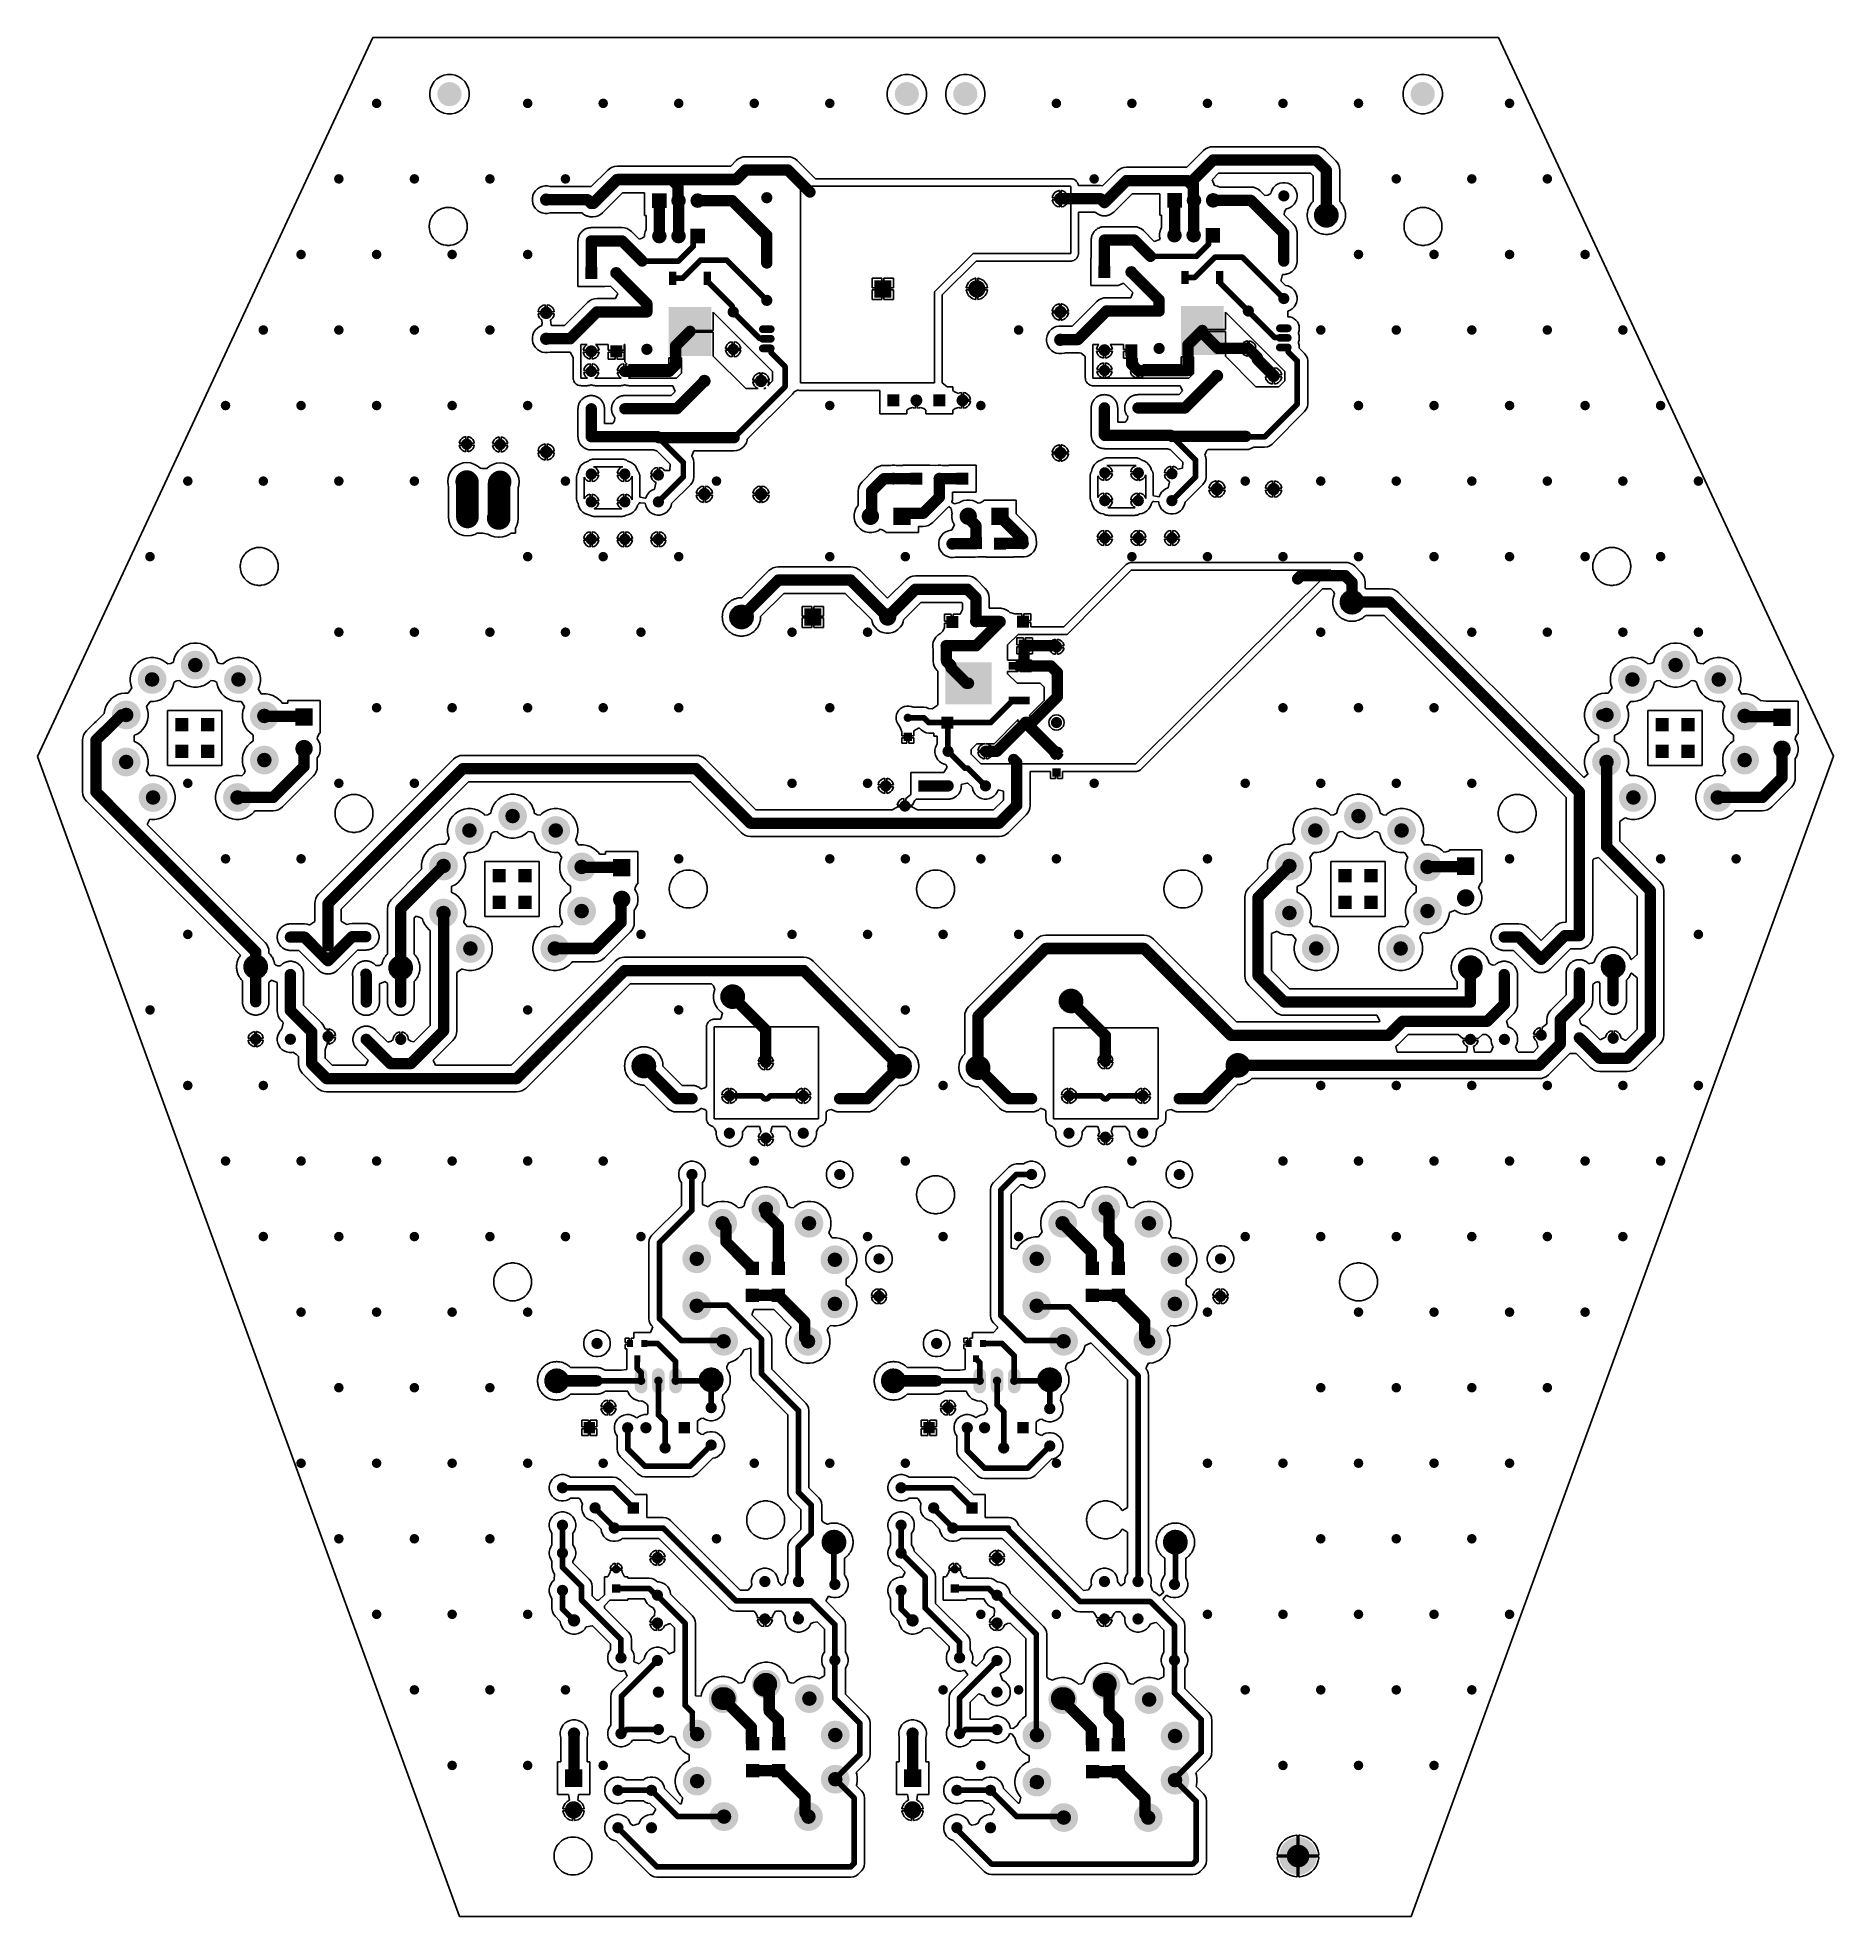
# Model space of a CAD drawing. Header units: inches. Extents: x 4.53 to 13.89, y 0.79 to 10.58.
import ezdxf

# ---------------------------------------------------------------- set-up
doc = ezdxf.new("R2010")
doc.units = ezdxf.units.IN
doc.header["$MEASUREMENT"] = 0
for name, color, linetype in [('Pad Holes', 156, 'Continuous'), ('Top Layer', 1, 'Continuous'), ('Via Holes', 16, 'Continuous')]:
    doc.layers.add(name, color=color, linetype=linetype)

# ---------------------------------------------------------------- blocks, each defined once
blk = doc.blocks.new('12A_7_B_1')
at = {"layer": 'Pad Holes'}
h = blk.add_hatch(color=7, dxfattribs=at)
edge = h.paths.add_edge_path()
edge.add_arc((-0.22, 0.31), 0.038, 0, 360)
h = blk.add_hatch(color=7, dxfattribs=at)
edge = h.paths.add_edge_path()
edge.add_arc((0.22, 0.31), 0.038, 0, 360)
h = blk.add_hatch(color=7, dxfattribs=at)
edge = h.paths.add_edge_path()
edge.add_arc((-0.36, 0.115), 0.038, 0, 360)
h = blk.add_hatch(color=7, dxfattribs=at)
edge = h.paths.add_edge_path()
edge.add_arc((0.36, 0.125), 0.038, 0, 360)
h = blk.add_hatch(color=7, dxfattribs=at)
edge = h.paths.add_edge_path()
edge.add_arc((-0.065, 0.07), 0.0222, 0, 360)
h = blk.add_hatch(color=7, dxfattribs=at)
edge = h.paths.add_edge_path()
edge.add_arc((0.07, 0.07), 0.0222, 0, 360)
h = blk.add_hatch(color=7, dxfattribs=at)
edge = h.paths.add_edge_path()
edge.add_arc((-0.36, -0.115), 0.038, 0, 360)
h = blk.add_hatch(color=7, dxfattribs=at)
edge = h.paths.add_edge_path()
edge.add_arc((-0.065, -0.07), 0.0222, 0, 360)
h = blk.add_hatch(color=7, dxfattribs=at)
edge = h.paths.add_edge_path()
edge.add_arc((0.07, -0.07), 0.0222, 0, 360)
h = blk.add_hatch(color=7, dxfattribs=at)
edge = h.paths.add_edge_path()
edge.add_arc((0.36, -0.12), 0.038, 0, 360)
h = blk.add_hatch(color=7, dxfattribs=at)
edge = h.paths.add_edge_path()
edge.add_arc((-0.225, -0.305), 0.038, 0, 360)
h = blk.add_hatch(color=7, dxfattribs=at)
edge = h.paths.add_edge_path()
edge.add_arc((0.225, -0.305), 0.038, 0, 360)
h = blk.add_hatch(color=7, dxfattribs=at)
edge = h.paths.add_edge_path()
edge.add_arc((0, -0.38), 0.038, 0, 360)
at = {"layer": 'Top Layer'}
h = blk.add_hatch(color=1, dxfattribs=at)
edge = h.paths.add_edge_path()
edge.add_arc((-0.22, 0.31), 0.075, 0, 360)
h = blk.add_hatch(color=1, dxfattribs=at)
edge = h.paths.add_edge_path()
edge.add_arc((0.22, 0.31), 0.075, 0, 360)
h = blk.add_hatch(color=1, dxfattribs=at)
edge = h.paths.add_edge_path()
edge.add_arc((0.36, 0.125), 0.075, 0, 360)
h = blk.add_hatch(color=1, dxfattribs=at)
edge = h.paths.add_edge_path()
edge.add_arc((-0.36, 0.115), 0.075, 0, 360)
for points in [[(-0.0996, 0.1046), (-0.0304, 0.1046), (-0.0304, 0.0354), (-0.0996, 0.0354)], [(0.0354, 0.1046), (0.1046, 0.1046), (0.1046, 0.0354), (0.0354, 0.0354)], [(-0.0996, -0.0354), (-0.0304, -0.0354), (-0.0304, -0.1046), (-0.0996, -0.1046)], [(0.0354, -0.0354), (0.1046, -0.0354), (0.1046, -0.1046), (0.0354, -0.1046)]]:
    blk.add_hatch(color=1, dxfattribs=at).paths.add_polyline_path(points)
h = blk.add_hatch(color=1, dxfattribs=at)
edge = h.paths.add_edge_path()
edge.add_arc((-0.36, -0.115), 0.075, 0, 360)
h = blk.add_hatch(color=1, dxfattribs=at)
edge = h.paths.add_edge_path()
edge.add_arc((0.36, -0.12), 0.075, 0, 360)
h = blk.add_hatch(color=1, dxfattribs=at)
edge = h.paths.add_edge_path()
edge.add_arc((-0.225, -0.305), 0.075, 0, 360)
h = blk.add_hatch(color=1, dxfattribs=at)
edge = h.paths.add_edge_path()
edge.add_arc((0.225, -0.305), 0.075, 0, 360)
h = blk.add_hatch(color=1, dxfattribs=at)
edge = h.paths.add_edge_path()
edge.add_arc((0, -0.38), 0.075, 0, 360)
blk = doc.blocks.new('12A_7_B_2')
at = {"layer": 'Pad Holes'}
h = blk.add_hatch(color=7, dxfattribs=at)
edge = h.paths.add_edge_path()
edge.add_arc((-0.22, 0.31), 0.038, 0, 360)
h = blk.add_hatch(color=7, dxfattribs=at)
edge = h.paths.add_edge_path()
edge.add_arc((0.22, 0.31), 0.038, 0, 360)
h = blk.add_hatch(color=7, dxfattribs=at)
edge = h.paths.add_edge_path()
edge.add_arc((-0.36, 0.115), 0.038, 0, 360)
h = blk.add_hatch(color=7, dxfattribs=at)
edge = h.paths.add_edge_path()
edge.add_arc((0.36, 0.125), 0.038, 0, 360)
h = blk.add_hatch(color=7, dxfattribs=at)
edge = h.paths.add_edge_path()
edge.add_arc((-0.065, 0.07), 0.0222, 0, 360)
h = blk.add_hatch(color=7, dxfattribs=at)
edge = h.paths.add_edge_path()
edge.add_arc((0.07, 0.07), 0.0222, 0, 360)
h = blk.add_hatch(color=7, dxfattribs=at)
edge = h.paths.add_edge_path()
edge.add_arc((-0.36, -0.115), 0.038, 0, 360)
h = blk.add_hatch(color=7, dxfattribs=at)
edge = h.paths.add_edge_path()
edge.add_arc((-0.065, -0.07), 0.0222, 0, 360)
h = blk.add_hatch(color=7, dxfattribs=at)
edge = h.paths.add_edge_path()
edge.add_arc((0.07, -0.07), 0.0222, 0, 360)
h = blk.add_hatch(color=7, dxfattribs=at)
edge = h.paths.add_edge_path()
edge.add_arc((0.36, -0.12), 0.038, 0, 360)
h = blk.add_hatch(color=7, dxfattribs=at)
edge = h.paths.add_edge_path()
edge.add_arc((-0.225, -0.305), 0.038, 0, 360)
h = blk.add_hatch(color=7, dxfattribs=at)
edge = h.paths.add_edge_path()
edge.add_arc((0.225, -0.305), 0.038, 0, 360)
h = blk.add_hatch(color=7, dxfattribs=at)
edge = h.paths.add_edge_path()
edge.add_arc((0, -0.38), 0.038, 0, 360)
at = {"layer": 'Top Layer'}
h = blk.add_hatch(color=1, dxfattribs=at)
edge = h.paths.add_edge_path()
edge.add_arc((-0.22, 0.31), 0.075, 0, 360)
h = blk.add_hatch(color=1, dxfattribs=at)
edge = h.paths.add_edge_path()
edge.add_arc((0.22, 0.31), 0.075, 0, 360)
h = blk.add_hatch(color=1, dxfattribs=at)
edge = h.paths.add_edge_path()
edge.add_arc((0.36, 0.125), 0.075, 0, 360)
h = blk.add_hatch(color=1, dxfattribs=at)
edge = h.paths.add_edge_path()
edge.add_arc((-0.36, 0.115), 0.075, 0, 360)
for points in [[(-0.0996, 0.1046), (-0.0304, 0.1046), (-0.0304, 0.0354), (-0.0996, 0.0354)], [(0.0354, 0.1046), (0.1046, 0.1046), (0.1046, 0.0354), (0.0354, 0.0354)], [(-0.0996, -0.0354), (-0.0304, -0.0354), (-0.0304, -0.1046), (-0.0996, -0.1046)], [(0.0354, -0.0354), (0.1046, -0.0354), (0.1046, -0.1046), (0.0354, -0.1046)]]:
    blk.add_hatch(color=1, dxfattribs=at).paths.add_polyline_path(points)
h = blk.add_hatch(color=1, dxfattribs=at)
edge = h.paths.add_edge_path()
edge.add_arc((-0.36, -0.115), 0.075, 0, 360)
h = blk.add_hatch(color=1, dxfattribs=at)
edge = h.paths.add_edge_path()
edge.add_arc((0.36, -0.12), 0.075, 0, 360)
h = blk.add_hatch(color=1, dxfattribs=at)
edge = h.paths.add_edge_path()
edge.add_arc((-0.225, -0.305), 0.075, 0, 360)
h = blk.add_hatch(color=1, dxfattribs=at)
edge = h.paths.add_edge_path()
edge.add_arc((0.225, -0.305), 0.075, 0, 360)
h = blk.add_hatch(color=1, dxfattribs=at)
edge = h.paths.add_edge_path()
edge.add_arc((0, -0.38), 0.075, 0, 360)
blk = doc.blocks.new('12A_7_B_3')
at = {"layer": 'Pad Holes'}
h = blk.add_hatch(color=7, dxfattribs=at)
edge = h.paths.add_edge_path()
edge.add_arc((-0.22, 0.31), 0.038, 0, 360)
h = blk.add_hatch(color=7, dxfattribs=at)
edge = h.paths.add_edge_path()
edge.add_arc((0.22, 0.31), 0.038, 0, 360)
h = blk.add_hatch(color=7, dxfattribs=at)
edge = h.paths.add_edge_path()
edge.add_arc((-0.36, 0.115), 0.038, 0, 360)
h = blk.add_hatch(color=7, dxfattribs=at)
edge = h.paths.add_edge_path()
edge.add_arc((0.36, 0.125), 0.038, 0, 360)
h = blk.add_hatch(color=7, dxfattribs=at)
edge = h.paths.add_edge_path()
edge.add_arc((-0.065, 0.07), 0.0222, 0, 360)
h = blk.add_hatch(color=7, dxfattribs=at)
edge = h.paths.add_edge_path()
edge.add_arc((0.07, 0.07), 0.0222, 0, 360)
h = blk.add_hatch(color=7, dxfattribs=at)
edge = h.paths.add_edge_path()
edge.add_arc((-0.36, -0.115), 0.038, 0, 360)
h = blk.add_hatch(color=7, dxfattribs=at)
edge = h.paths.add_edge_path()
edge.add_arc((-0.065, -0.07), 0.0222, 0, 360)
h = blk.add_hatch(color=7, dxfattribs=at)
edge = h.paths.add_edge_path()
edge.add_arc((0.07, -0.07), 0.0222, 0, 360)
h = blk.add_hatch(color=7, dxfattribs=at)
edge = h.paths.add_edge_path()
edge.add_arc((0.36, -0.12), 0.038, 0, 360)
h = blk.add_hatch(color=7, dxfattribs=at)
edge = h.paths.add_edge_path()
edge.add_arc((-0.225, -0.305), 0.038, 0, 360)
h = blk.add_hatch(color=7, dxfattribs=at)
edge = h.paths.add_edge_path()
edge.add_arc((0.225, -0.305), 0.038, 0, 360)
h = blk.add_hatch(color=7, dxfattribs=at)
edge = h.paths.add_edge_path()
edge.add_arc((0, -0.38), 0.038, 0, 360)
at = {"layer": 'Top Layer'}
h = blk.add_hatch(color=1, dxfattribs=at)
edge = h.paths.add_edge_path()
edge.add_arc((-0.22, 0.31), 0.075, 0, 360)
h = blk.add_hatch(color=1, dxfattribs=at)
edge = h.paths.add_edge_path()
edge.add_arc((0.22, 0.31), 0.075, 0, 360)
h = blk.add_hatch(color=1, dxfattribs=at)
edge = h.paths.add_edge_path()
edge.add_arc((0.36, 0.125), 0.075, 0, 360)
h = blk.add_hatch(color=1, dxfattribs=at)
edge = h.paths.add_edge_path()
edge.add_arc((-0.36, 0.115), 0.075, 0, 360)
for points in [[(-0.0996, 0.1046), (-0.0304, 0.1046), (-0.0304, 0.0354), (-0.0996, 0.0354)], [(0.0354, 0.1046), (0.1046, 0.1046), (0.1046, 0.0354), (0.0354, 0.0354)], [(-0.0996, -0.0354), (-0.0304, -0.0354), (-0.0304, -0.1046), (-0.0996, -0.1046)], [(0.0354, -0.0354), (0.1046, -0.0354), (0.1046, -0.1046), (0.0354, -0.1046)]]:
    blk.add_hatch(color=1, dxfattribs=at).paths.add_polyline_path(points)
h = blk.add_hatch(color=1, dxfattribs=at)
edge = h.paths.add_edge_path()
edge.add_arc((-0.36, -0.115), 0.075, 0, 360)
h = blk.add_hatch(color=1, dxfattribs=at)
edge = h.paths.add_edge_path()
edge.add_arc((0.36, -0.12), 0.075, 0, 360)
h = blk.add_hatch(color=1, dxfattribs=at)
edge = h.paths.add_edge_path()
edge.add_arc((-0.225, -0.305), 0.075, 0, 360)
h = blk.add_hatch(color=1, dxfattribs=at)
edge = h.paths.add_edge_path()
edge.add_arc((0.225, -0.305), 0.075, 0, 360)
h = blk.add_hatch(color=1, dxfattribs=at)
edge = h.paths.add_edge_path()
edge.add_arc((0, -0.38), 0.075, 0, 360)
blk = doc.blocks.new('12A_7_B_4')
at = {"layer": 'Pad Holes'}
h = blk.add_hatch(color=7, dxfattribs=at)
edge = h.paths.add_edge_path()
edge.add_arc((-0.22, 0.31), 0.038, 0, 360)
h = blk.add_hatch(color=7, dxfattribs=at)
edge = h.paths.add_edge_path()
edge.add_arc((0.22, 0.31), 0.038, 0, 360)
h = blk.add_hatch(color=7, dxfattribs=at)
edge = h.paths.add_edge_path()
edge.add_arc((-0.36, 0.115), 0.038, 0, 360)
h = blk.add_hatch(color=7, dxfattribs=at)
edge = h.paths.add_edge_path()
edge.add_arc((0.36, 0.125), 0.038, 0, 360)
h = blk.add_hatch(color=7, dxfattribs=at)
edge = h.paths.add_edge_path()
edge.add_arc((-0.065, 0.07), 0.0222, 0, 360)
h = blk.add_hatch(color=7, dxfattribs=at)
edge = h.paths.add_edge_path()
edge.add_arc((0.07, 0.07), 0.0222, 0, 360)
h = blk.add_hatch(color=7, dxfattribs=at)
edge = h.paths.add_edge_path()
edge.add_arc((-0.36, -0.115), 0.038, 0, 360)
h = blk.add_hatch(color=7, dxfattribs=at)
edge = h.paths.add_edge_path()
edge.add_arc((-0.065, -0.07), 0.0222, 0, 360)
h = blk.add_hatch(color=7, dxfattribs=at)
edge = h.paths.add_edge_path()
edge.add_arc((0.07, -0.07), 0.0222, 0, 360)
h = blk.add_hatch(color=7, dxfattribs=at)
edge = h.paths.add_edge_path()
edge.add_arc((0.36, -0.12), 0.038, 0, 360)
h = blk.add_hatch(color=7, dxfattribs=at)
edge = h.paths.add_edge_path()
edge.add_arc((-0.225, -0.305), 0.038, 0, 360)
h = blk.add_hatch(color=7, dxfattribs=at)
edge = h.paths.add_edge_path()
edge.add_arc((0.225, -0.305), 0.038, 0, 360)
h = blk.add_hatch(color=7, dxfattribs=at)
edge = h.paths.add_edge_path()
edge.add_arc((0, -0.38), 0.038, 0, 360)
at = {"layer": 'Top Layer'}
h = blk.add_hatch(color=1, dxfattribs=at)
edge = h.paths.add_edge_path()
edge.add_arc((-0.22, 0.31), 0.075, 0, 360)
h = blk.add_hatch(color=1, dxfattribs=at)
edge = h.paths.add_edge_path()
edge.add_arc((0.22, 0.31), 0.075, 0, 360)
h = blk.add_hatch(color=1, dxfattribs=at)
edge = h.paths.add_edge_path()
edge.add_arc((0.36, 0.125), 0.075, 0, 360)
h = blk.add_hatch(color=1, dxfattribs=at)
edge = h.paths.add_edge_path()
edge.add_arc((-0.36, 0.115), 0.075, 0, 360)
for points in [[(-0.0996, 0.1046), (-0.0304, 0.1046), (-0.0304, 0.0354), (-0.0996, 0.0354)], [(0.0354, 0.1046), (0.1046, 0.1046), (0.1046, 0.0354), (0.0354, 0.0354)], [(-0.0996, -0.0354), (-0.0304, -0.0354), (-0.0304, -0.1046), (-0.0996, -0.1046)], [(0.0354, -0.0354), (0.1046, -0.0354), (0.1046, -0.1046), (0.0354, -0.1046)]]:
    blk.add_hatch(color=1, dxfattribs=at).paths.add_polyline_path(points)
h = blk.add_hatch(color=1, dxfattribs=at)
edge = h.paths.add_edge_path()
edge.add_arc((-0.36, -0.115), 0.075, 0, 360)
h = blk.add_hatch(color=1, dxfattribs=at)
edge = h.paths.add_edge_path()
edge.add_arc((0.36, -0.12), 0.075, 0, 360)
h = blk.add_hatch(color=1, dxfattribs=at)
edge = h.paths.add_edge_path()
edge.add_arc((-0.225, -0.305), 0.075, 0, 360)
h = blk.add_hatch(color=1, dxfattribs=at)
edge = h.paths.add_edge_path()
edge.add_arc((0.225, -0.305), 0.075, 0, 360)
h = blk.add_hatch(color=1, dxfattribs=at)
edge = h.paths.add_edge_path()
edge.add_arc((0, -0.38), 0.075, 0, 360)
blk = doc.blocks.new('TEST_POINT_1_5MM_5')
at = {"layer": 'Top Layer'}
blk.add_hatch(color=1, dxfattribs=at).paths.add_polyline_path([(-0.003, -0.0602), (-0.0088, -0.0596), (-0.0146, -0.0585), (-0.0203, -0.0568), (-0.0258, -0.0545), (-0.031, -0.0517), (-0.0359, -0.0484), (-0.0405, -0.0447), (-0.0447, -0.0405), (-0.0484, -0.0359), (-0.0517, -0.031), (-0.0545, -0.0258), (-0.0568, -0.0203), (-0.0585, -0.0146), (-0.0596, -0.0088), (-0.0602, -0.003), (-0.0602, 0), (-0.0602, 0.003), (-0.0596, 0.0088), (-0.0585, 0.0146), (-0.0568, 0.0203), (-0.0545, 0.0258), (-0.0517, 0.031), (-0.0484, 0.0359), (-0.0447, 0.0405), (-0.0405, 0.0447), (-0.0359, 0.0484), (-0.031, 0.0517), (-0.0258, 0.0545), (-0.0203, 0.0568), (-0.0146, 0.0585), (-0.0088, 0.0596), (-0.003, 0.0602), (0, 0.0602), (0.003, 0.0602), (0.0088, 0.0596), (0.0146, 0.0585), (0.0203, 0.0568), (0.0258, 0.0545), (0.031, 0.0517), (0.0359, 0.0484), (0.0405, 0.0447), (0.0447, 0.0405), (0.0484, 0.0359), (0.0517, 0.031), (0.0545, 0.0258), (0.0568, 0.0203), (0.0585, 0.0146), (0.0596, 0.0088), (0.0602, 0.003), (0.0602, 0), (0.0602, -0.003), (0.0596, -0.0088), (0.0585, -0.0146), (0.0568, -0.0203), (0.0545, -0.0258), (0.0517, -0.031), (0.0484, -0.0359), (0.0447, -0.0405), (0.0405, -0.0447), (0.0359, -0.0484), (0.031, -0.0517), (0.0258, -0.0545), (0.0203, -0.0568), (0.0146, -0.0585), (0.0088, -0.0596), (0.003, -0.0602), (0, -0.0602)])
for p, q in [((-0.0602, 0.003), (-0.0596, 0.0088)), ((-0.0602, 0), (-0.0602, 0.003)), ((-0.0602, -0.003), (-0.0602, 0)), ((-0.0596, 0.0088), (-0.0585, 0.0146)), ((-0.0585, 0.0146), (-0.0568, 0.0203)), ((-0.0568, 0.0203), (-0.0545, 0.0258)), ((-0.0545, 0.0258), (-0.0517, 0.031)), ((-0.0517, 0.031), (-0.0484, 0.0359)), ((-0.0484, 0.0359), (-0.0447, 0.0405)), ((-0.0447, 0.0405), (-0.0405, 0.0447)), ((-0.0405, 0.0447), (-0.0359, 0.0484)), ((-0.0359, 0.0484), (-0.031, 0.0517)), ((-0.031, 0.0517), (-0.0258, 0.0545)), ((-0.0258, 0.0545), (-0.0203, 0.0568)), ((-0.0203, 0.0568), (-0.0146, 0.0585)), ((-0.0146, 0.0585), (-0.0088, 0.0596)), ((-0.0088, 0.0596), (-0.003, 0.0602)), ((-0.003, 0.0602), (0, 0.0602)), ((0, 0.0602), (0.003, 0.0602)), ((0.003, 0.0602), (0.0088, 0.0596)), ((0.0088, 0.0596), (0.0146, 0.0585)), ((0.0146, 0.0585), (0.0203, 0.0568)), ((0.0203, 0.0568), (0.0258, 0.0545)), ((0.0258, 0.0545), (0.031, 0.0517)), ((0.031, 0.0517), (0.0359, 0.0484)), ((0.0359, 0.0484), (0.0405, 0.0447)), ((0.0405, 0.0447), (0.0447, 0.0405)), ((0.0447, 0.0405), (0.0484, 0.0359)), ((0.0484, 0.0359), (0.0517, 0.031)), ((0.0517, 0.031), (0.0545, 0.0258)), ((0.0545, 0.0258), (0.0568, 0.0203)), ((0.0568, 0.0203), (0.0585, 0.0146)), ((0.0585, 0.0146), (0.0596, 0.0088)), ((0.0596, 0.0088), (0.0602, 0.003)), ((0.0602, 0.003), (0.0602, 0)), ((0.0602, 0), (0.0602, -0.003)), ((-0.0596, -0.0088), (-0.0602, -0.003)), ((-0.0585, -0.0146), (-0.0596, -0.0088)), ((-0.0568, -0.0203), (-0.0585, -0.0146)), ((-0.0545, -0.0258), (-0.0568, -0.0203)), ((-0.0517, -0.031), (-0.0545, -0.0258)), ((-0.0484, -0.0359), (-0.0517, -0.031)), ((-0.0447, -0.0405), (-0.0484, -0.0359)), ((-0.0405, -0.0447), (-0.0447, -0.0405)), ((-0.0359, -0.0484), (-0.0405, -0.0447)), ((-0.031, -0.0517), (-0.0359, -0.0484)), ((-0.0258, -0.0545), (-0.031, -0.0517)), ((-0.0203, -0.0568), (-0.0258, -0.0545)), ((-0.0146, -0.0585), (-0.0203, -0.0568)), ((-0.0088, -0.0596), (-0.0146, -0.0585)), ((-0.003, -0.0602), (-0.0088, -0.0596)), ((0, -0.0602), (-0.003, -0.0602)), ((0, -0.0602), (0, -0.0602)), ((0.003, -0.0602), (0, -0.0602)), ((0.0088, -0.0596), (0.003, -0.0602)), ((0.0146, -0.0585), (0.0088, -0.0596)), ((0.0203, -0.0568), (0.0146, -0.0585)), ((0.0258, -0.0545), (0.0203, -0.0568)), ((0.031, -0.0517), (0.0258, -0.0545)), ((0.0359, -0.0484), (0.031, -0.0517)), ((0.0405, -0.0447), (0.0359, -0.0484)), ((0.0447, -0.0405), (0.0405, -0.0447)), ((0.0484, -0.0359), (0.0447, -0.0405)), ((0.0517, -0.031), (0.0484, -0.0359)), ((0.0545, -0.0258), (0.0517, -0.031)), ((0.0568, -0.0203), (0.0545, -0.0258)), ((0.0585, -0.0146), (0.0568, -0.0203)), ((0.0596, -0.0088), (0.0585, -0.0146)), ((0.0602, -0.003), (0.0596, -0.0088))]:
    blk.add_line(p, q, dxfattribs=at)
blk = doc.blocks.new('TEST_POINT_1_5MM_6')
at = {"layer": 'Top Layer'}
blk.add_hatch(color=1, dxfattribs=at).paths.add_polyline_path([(-0.003, -0.0602), (-0.0088, -0.0596), (-0.0146, -0.0585), (-0.0203, -0.0568), (-0.0258, -0.0545), (-0.031, -0.0517), (-0.0359, -0.0484), (-0.0405, -0.0447), (-0.0447, -0.0405), (-0.0484, -0.0359), (-0.0517, -0.031), (-0.0545, -0.0258), (-0.0568, -0.0203), (-0.0585, -0.0146), (-0.0596, -0.0088), (-0.0602, -0.003), (-0.0602, 0), (-0.0602, 0.003), (-0.0596, 0.0088), (-0.0585, 0.0146), (-0.0568, 0.0203), (-0.0545, 0.0258), (-0.0517, 0.031), (-0.0484, 0.0359), (-0.0447, 0.0405), (-0.0405, 0.0447), (-0.0359, 0.0484), (-0.031, 0.0517), (-0.0258, 0.0545), (-0.0203, 0.0568), (-0.0146, 0.0585), (-0.0088, 0.0596), (-0.003, 0.0602), (0, 0.0602), (0.003, 0.0602), (0.0088, 0.0596), (0.0146, 0.0585), (0.0203, 0.0568), (0.0258, 0.0545), (0.031, 0.0517), (0.0359, 0.0484), (0.0405, 0.0447), (0.0447, 0.0405), (0.0484, 0.0359), (0.0517, 0.031), (0.0545, 0.0258), (0.0568, 0.0203), (0.0585, 0.0146), (0.0596, 0.0088), (0.0602, 0.003), (0.0602, 0), (0.0602, -0.003), (0.0596, -0.0088), (0.0585, -0.0146), (0.0568, -0.0203), (0.0545, -0.0258), (0.0517, -0.031), (0.0484, -0.0359), (0.0447, -0.0405), (0.0405, -0.0447), (0.0359, -0.0484), (0.031, -0.0517), (0.0258, -0.0545), (0.0203, -0.0568), (0.0146, -0.0585), (0.0088, -0.0596), (0.003, -0.0602), (0, -0.0602)])
for p, q in [((-0.0602, 0.003), (-0.0596, 0.0088)), ((-0.0602, 0), (-0.0602, 0.003)), ((-0.0602, -0.003), (-0.0602, 0)), ((-0.0596, 0.0088), (-0.0585, 0.0146)), ((-0.0585, 0.0146), (-0.0568, 0.0203)), ((-0.0568, 0.0203), (-0.0545, 0.0258)), ((-0.0545, 0.0258), (-0.0517, 0.031)), ((-0.0517, 0.031), (-0.0484, 0.0359)), ((-0.0484, 0.0359), (-0.0447, 0.0405)), ((-0.0447, 0.0405), (-0.0405, 0.0447)), ((-0.0405, 0.0447), (-0.0359, 0.0484)), ((-0.0359, 0.0484), (-0.031, 0.0517)), ((-0.031, 0.0517), (-0.0258, 0.0545)), ((-0.0258, 0.0545), (-0.0203, 0.0568)), ((-0.0203, 0.0568), (-0.0146, 0.0585)), ((-0.0146, 0.0585), (-0.0088, 0.0596)), ((-0.0088, 0.0596), (-0.003, 0.0602)), ((-0.003, 0.0602), (0, 0.0602)), ((0, 0.0602), (0.003, 0.0602)), ((0.003, 0.0602), (0.0088, 0.0596)), ((0.0088, 0.0596), (0.0146, 0.0585)), ((0.0146, 0.0585), (0.0203, 0.0568)), ((0.0203, 0.0568), (0.0258, 0.0545)), ((0.0258, 0.0545), (0.031, 0.0517)), ((0.031, 0.0517), (0.0359, 0.0484)), ((0.0359, 0.0484), (0.0405, 0.0447)), ((0.0405, 0.0447), (0.0447, 0.0405)), ((0.0447, 0.0405), (0.0484, 0.0359)), ((0.0484, 0.0359), (0.0517, 0.031)), ((0.0517, 0.031), (0.0545, 0.0258)), ((0.0545, 0.0258), (0.0568, 0.0203)), ((0.0568, 0.0203), (0.0585, 0.0146)), ((0.0585, 0.0146), (0.0596, 0.0088)), ((0.0596, 0.0088), (0.0602, 0.003)), ((0.0602, 0.003), (0.0602, 0)), ((0.0602, 0), (0.0602, -0.003)), ((-0.0596, -0.0088), (-0.0602, -0.003)), ((-0.0585, -0.0146), (-0.0596, -0.0088)), ((-0.0568, -0.0203), (-0.0585, -0.0146)), ((-0.0545, -0.0258), (-0.0568, -0.0203)), ((-0.0517, -0.031), (-0.0545, -0.0258)), ((-0.0484, -0.0359), (-0.0517, -0.031)), ((-0.0447, -0.0405), (-0.0484, -0.0359)), ((-0.0405, -0.0447), (-0.0447, -0.0405)), ((-0.0359, -0.0484), (-0.0405, -0.0447)), ((-0.031, -0.0517), (-0.0359, -0.0484)), ((-0.0258, -0.0545), (-0.031, -0.0517)), ((-0.0203, -0.0568), (-0.0258, -0.0545)), ((-0.0146, -0.0585), (-0.0203, -0.0568)), ((-0.0088, -0.0596), (-0.0146, -0.0585)), ((-0.003, -0.0602), (-0.0088, -0.0596)), ((0, -0.0602), (-0.003, -0.0602)), ((0, -0.0602), (0, -0.0602)), ((0.003, -0.0602), (0, -0.0602)), ((0.0088, -0.0596), (0.003, -0.0602)), ((0.0146, -0.0585), (0.0088, -0.0596)), ((0.0203, -0.0568), (0.0146, -0.0585)), ((0.0258, -0.0545), (0.0203, -0.0568)), ((0.031, -0.0517), (0.0258, -0.0545)), ((0.0359, -0.0484), (0.031, -0.0517)), ((0.0405, -0.0447), (0.0359, -0.0484)), ((0.0447, -0.0405), (0.0405, -0.0447)), ((0.0484, -0.0359), (0.0447, -0.0405)), ((0.0517, -0.031), (0.0484, -0.0359)), ((0.0545, -0.0258), (0.0517, -0.031)), ((0.0568, -0.0203), (0.0545, -0.0258)), ((0.0585, -0.0146), (0.0568, -0.0203)), ((0.0596, -0.0088), (0.0585, -0.0146)), ((0.0602, -0.003), (0.0596, -0.0088))]:
    blk.add_line(p, q, dxfattribs=at)
blk = doc.blocks.new('TEST_POINT_1_5MM_7')
at = {"layer": 'Top Layer'}
blk.add_hatch(color=1, dxfattribs=at).paths.add_polyline_path([(-0.003, -0.0602), (-0.0088, -0.0596), (-0.0146, -0.0585), (-0.0203, -0.0568), (-0.0258, -0.0545), (-0.031, -0.0517), (-0.0359, -0.0484), (-0.0405, -0.0447), (-0.0447, -0.0405), (-0.0484, -0.0359), (-0.0517, -0.031), (-0.0545, -0.0258), (-0.0568, -0.0203), (-0.0585, -0.0146), (-0.0596, -0.0088), (-0.0602, -0.003), (-0.0602, 0), (-0.0602, 0.003), (-0.0596, 0.0088), (-0.0585, 0.0146), (-0.0568, 0.0203), (-0.0545, 0.0258), (-0.0517, 0.031), (-0.0484, 0.0359), (-0.0447, 0.0405), (-0.0405, 0.0447), (-0.0359, 0.0484), (-0.031, 0.0517), (-0.0258, 0.0545), (-0.0203, 0.0568), (-0.0146, 0.0585), (-0.0088, 0.0596), (-0.003, 0.0602), (0, 0.0602), (0.003, 0.0602), (0.0088, 0.0596), (0.0146, 0.0585), (0.0203, 0.0568), (0.0258, 0.0545), (0.031, 0.0517), (0.0359, 0.0484), (0.0405, 0.0447), (0.0447, 0.0405), (0.0484, 0.0359), (0.0517, 0.031), (0.0545, 0.0258), (0.0568, 0.0203), (0.0585, 0.0146), (0.0596, 0.0088), (0.0602, 0.003), (0.0602, 0), (0.0602, -0.003), (0.0596, -0.0088), (0.0585, -0.0146), (0.0568, -0.0203), (0.0545, -0.0258), (0.0517, -0.031), (0.0484, -0.0359), (0.0447, -0.0405), (0.0405, -0.0447), (0.0359, -0.0484), (0.031, -0.0517), (0.0258, -0.0545), (0.0203, -0.0568), (0.0146, -0.0585), (0.0088, -0.0596), (0.003, -0.0602), (0, -0.0602)])
for p, q in [((-0.0602, 0.003), (-0.0596, 0.0088)), ((-0.0602, 0), (-0.0602, 0.003)), ((-0.0602, -0.003), (-0.0602, 0)), ((-0.0596, 0.0088), (-0.0585, 0.0146)), ((-0.0585, 0.0146), (-0.0568, 0.0203)), ((-0.0568, 0.0203), (-0.0545, 0.0258)), ((-0.0545, 0.0258), (-0.0517, 0.031)), ((-0.0517, 0.031), (-0.0484, 0.0359)), ((-0.0484, 0.0359), (-0.0447, 0.0405)), ((-0.0447, 0.0405), (-0.0405, 0.0447)), ((-0.0405, 0.0447), (-0.0359, 0.0484)), ((-0.0359, 0.0484), (-0.031, 0.0517)), ((-0.031, 0.0517), (-0.0258, 0.0545)), ((-0.0258, 0.0545), (-0.0203, 0.0568)), ((-0.0203, 0.0568), (-0.0146, 0.0585)), ((-0.0146, 0.0585), (-0.0088, 0.0596)), ((-0.0088, 0.0596), (-0.003, 0.0602)), ((-0.003, 0.0602), (0, 0.0602)), ((0, 0.0602), (0.003, 0.0602)), ((0.003, 0.0602), (0.0088, 0.0596)), ((0.0088, 0.0596), (0.0146, 0.0585)), ((0.0146, 0.0585), (0.0203, 0.0568)), ((0.0203, 0.0568), (0.0258, 0.0545)), ((0.0258, 0.0545), (0.031, 0.0517)), ((0.031, 0.0517), (0.0359, 0.0484)), ((0.0359, 0.0484), (0.0405, 0.0447)), ((0.0405, 0.0447), (0.0447, 0.0405)), ((0.0447, 0.0405), (0.0484, 0.0359)), ((0.0484, 0.0359), (0.0517, 0.031)), ((0.0517, 0.031), (0.0545, 0.0258)), ((0.0545, 0.0258), (0.0568, 0.0203)), ((0.0568, 0.0203), (0.0585, 0.0146)), ((0.0585, 0.0146), (0.0596, 0.0088)), ((0.0596, 0.0088), (0.0602, 0.003)), ((0.0602, 0.003), (0.0602, 0)), ((0.0602, 0), (0.0602, -0.003)), ((-0.0596, -0.0088), (-0.0602, -0.003)), ((-0.0585, -0.0146), (-0.0596, -0.0088)), ((-0.0568, -0.0203), (-0.0585, -0.0146)), ((-0.0545, -0.0258), (-0.0568, -0.0203)), ((-0.0517, -0.031), (-0.0545, -0.0258)), ((-0.0484, -0.0359), (-0.0517, -0.031)), ((-0.0447, -0.0405), (-0.0484, -0.0359)), ((-0.0405, -0.0447), (-0.0447, -0.0405)), ((-0.0359, -0.0484), (-0.0405, -0.0447)), ((-0.031, -0.0517), (-0.0359, -0.0484)), ((-0.0258, -0.0545), (-0.031, -0.0517)), ((-0.0203, -0.0568), (-0.0258, -0.0545)), ((-0.0146, -0.0585), (-0.0203, -0.0568)), ((-0.0088, -0.0596), (-0.0146, -0.0585)), ((-0.003, -0.0602), (-0.0088, -0.0596)), ((0, -0.0602), (-0.003, -0.0602)), ((0, -0.0602), (0, -0.0602)), ((0.003, -0.0602), (0, -0.0602)), ((0.0088, -0.0596), (0.003, -0.0602)), ((0.0146, -0.0585), (0.0088, -0.0596)), ((0.0203, -0.0568), (0.0146, -0.0585)), ((0.0258, -0.0545), (0.0203, -0.0568)), ((0.031, -0.0517), (0.0258, -0.0545)), ((0.0359, -0.0484), (0.031, -0.0517)), ((0.0405, -0.0447), (0.0359, -0.0484)), ((0.0447, -0.0405), (0.0405, -0.0447)), ((0.0484, -0.0359), (0.0447, -0.0405)), ((0.0517, -0.031), (0.0484, -0.0359)), ((0.0545, -0.0258), (0.0517, -0.031)), ((0.0568, -0.0203), (0.0545, -0.0258)), ((0.0585, -0.0146), (0.0568, -0.0203)), ((0.0596, -0.0088), (0.0585, -0.0146)), ((0.0602, -0.003), (0.0596, -0.0088))]:
    blk.add_line(p, q, dxfattribs=at)
blk = doc.blocks.new('TEST_POINT_1_5MM_8')
at = {"layer": 'Top Layer'}
blk.add_hatch(color=1, dxfattribs=at).paths.add_polyline_path([(-0.003, -0.0602), (-0.0088, -0.0596), (-0.0146, -0.0585), (-0.0203, -0.0568), (-0.0258, -0.0545), (-0.031, -0.0517), (-0.0359, -0.0484), (-0.0405, -0.0447), (-0.0447, -0.0405), (-0.0484, -0.0359), (-0.0517, -0.031), (-0.0545, -0.0258), (-0.0568, -0.0203), (-0.0585, -0.0146), (-0.0596, -0.0088), (-0.0602, -0.003), (-0.0602, 0), (-0.0602, 0.003), (-0.0596, 0.0088), (-0.0585, 0.0146), (-0.0568, 0.0203), (-0.0545, 0.0258), (-0.0517, 0.031), (-0.0484, 0.0359), (-0.0447, 0.0405), (-0.0405, 0.0447), (-0.0359, 0.0484), (-0.031, 0.0517), (-0.0258, 0.0545), (-0.0203, 0.0568), (-0.0146, 0.0585), (-0.0088, 0.0596), (-0.003, 0.0602), (0, 0.0602), (0.003, 0.0602), (0.0088, 0.0596), (0.0146, 0.0585), (0.0203, 0.0568), (0.0258, 0.0545), (0.031, 0.0517), (0.0359, 0.0484), (0.0405, 0.0447), (0.0447, 0.0405), (0.0484, 0.0359), (0.0517, 0.031), (0.0545, 0.0258), (0.0568, 0.0203), (0.0585, 0.0146), (0.0596, 0.0088), (0.0602, 0.003), (0.0602, 0), (0.0602, -0.003), (0.0596, -0.0088), (0.0585, -0.0146), (0.0568, -0.0203), (0.0545, -0.0258), (0.0517, -0.031), (0.0484, -0.0359), (0.0447, -0.0405), (0.0405, -0.0447), (0.0359, -0.0484), (0.031, -0.0517), (0.0258, -0.0545), (0.0203, -0.0568), (0.0146, -0.0585), (0.0088, -0.0596), (0.003, -0.0602), (0, -0.0602)])
for p, q in [((-0.0602, 0.003), (-0.0596, 0.0088)), ((-0.0602, 0), (-0.0602, 0.003)), ((-0.0602, -0.003), (-0.0602, 0)), ((-0.0596, 0.0088), (-0.0585, 0.0146)), ((-0.0585, 0.0146), (-0.0568, 0.0203)), ((-0.0568, 0.0203), (-0.0545, 0.0258)), ((-0.0545, 0.0258), (-0.0517, 0.031)), ((-0.0517, 0.031), (-0.0484, 0.0359)), ((-0.0484, 0.0359), (-0.0447, 0.0405)), ((-0.0447, 0.0405), (-0.0405, 0.0447)), ((-0.0405, 0.0447), (-0.0359, 0.0484)), ((-0.0359, 0.0484), (-0.031, 0.0517)), ((-0.031, 0.0517), (-0.0258, 0.0545)), ((-0.0258, 0.0545), (-0.0203, 0.0568)), ((-0.0203, 0.0568), (-0.0146, 0.0585)), ((-0.0146, 0.0585), (-0.0088, 0.0596)), ((-0.0088, 0.0596), (-0.003, 0.0602)), ((-0.003, 0.0602), (0, 0.0602)), ((0, 0.0602), (0.003, 0.0602)), ((0.003, 0.0602), (0.0088, 0.0596)), ((0.0088, 0.0596), (0.0146, 0.0585)), ((0.0146, 0.0585), (0.0203, 0.0568)), ((0.0203, 0.0568), (0.0258, 0.0545)), ((0.0258, 0.0545), (0.031, 0.0517)), ((0.031, 0.0517), (0.0359, 0.0484)), ((0.0359, 0.0484), (0.0405, 0.0447)), ((0.0405, 0.0447), (0.0447, 0.0405)), ((0.0447, 0.0405), (0.0484, 0.0359)), ((0.0484, 0.0359), (0.0517, 0.031)), ((0.0517, 0.031), (0.0545, 0.0258)), ((0.0545, 0.0258), (0.0568, 0.0203)), ((0.0568, 0.0203), (0.0585, 0.0146)), ((0.0585, 0.0146), (0.0596, 0.0088)), ((0.0596, 0.0088), (0.0602, 0.003)), ((0.0602, 0.003), (0.0602, 0)), ((0.0602, 0), (0.0602, -0.003)), ((-0.0596, -0.0088), (-0.0602, -0.003)), ((-0.0585, -0.0146), (-0.0596, -0.0088)), ((-0.0568, -0.0203), (-0.0585, -0.0146)), ((-0.0545, -0.0258), (-0.0568, -0.0203)), ((-0.0517, -0.031), (-0.0545, -0.0258)), ((-0.0484, -0.0359), (-0.0517, -0.031)), ((-0.0447, -0.0405), (-0.0484, -0.0359)), ((-0.0405, -0.0447), (-0.0447, -0.0405)), ((-0.0359, -0.0484), (-0.0405, -0.0447)), ((-0.031, -0.0517), (-0.0359, -0.0484)), ((-0.0258, -0.0545), (-0.031, -0.0517)), ((-0.0203, -0.0568), (-0.0258, -0.0545)), ((-0.0146, -0.0585), (-0.0203, -0.0568)), ((-0.0088, -0.0596), (-0.0146, -0.0585)), ((-0.003, -0.0602), (-0.0088, -0.0596)), ((0, -0.0602), (-0.003, -0.0602)), ((0, -0.0602), (0, -0.0602)), ((0.003, -0.0602), (0, -0.0602)), ((0.0088, -0.0596), (0.003, -0.0602)), ((0.0146, -0.0585), (0.0088, -0.0596)), ((0.0203, -0.0568), (0.0146, -0.0585)), ((0.0258, -0.0545), (0.0203, -0.0568)), ((0.031, -0.0517), (0.0258, -0.0545)), ((0.0359, -0.0484), (0.031, -0.0517)), ((0.0405, -0.0447), (0.0359, -0.0484)), ((0.0447, -0.0405), (0.0405, -0.0447)), ((0.0484, -0.0359), (0.0447, -0.0405)), ((0.0517, -0.031), (0.0484, -0.0359)), ((0.0545, -0.0258), (0.0517, -0.031)), ((0.0568, -0.0203), (0.0545, -0.0258)), ((0.0585, -0.0146), (0.0568, -0.0203)), ((0.0596, -0.0088), (0.0585, -0.0146)), ((0.0602, -0.003), (0.0596, -0.0088))]:
    blk.add_line(p, q, dxfattribs=at)
blk = doc.blocks.new('TEST_POINT_1_5MM_9')
at = {"layer": 'Top Layer'}
blk.add_hatch(color=1, dxfattribs=at).paths.add_polyline_path([(-0.003, -0.0602), (-0.0088, -0.0596), (-0.0146, -0.0585), (-0.0203, -0.0568), (-0.0258, -0.0545), (-0.031, -0.0517), (-0.0359, -0.0484), (-0.0405, -0.0447), (-0.0447, -0.0405), (-0.0484, -0.0359), (-0.0517, -0.031), (-0.0545, -0.0258), (-0.0568, -0.0203), (-0.0585, -0.0146), (-0.0596, -0.0088), (-0.0602, -0.003), (-0.0602, 0), (-0.0602, 0.003), (-0.0596, 0.0088), (-0.0585, 0.0146), (-0.0568, 0.0203), (-0.0545, 0.0258), (-0.0517, 0.031), (-0.0484, 0.0359), (-0.0447, 0.0405), (-0.0405, 0.0447), (-0.0359, 0.0484), (-0.031, 0.0517), (-0.0258, 0.0545), (-0.0203, 0.0568), (-0.0146, 0.0585), (-0.0088, 0.0596), (-0.003, 0.0602), (0, 0.0602), (0.003, 0.0602), (0.0088, 0.0596), (0.0146, 0.0585), (0.0203, 0.0568), (0.0258, 0.0545), (0.031, 0.0517), (0.0359, 0.0484), (0.0405, 0.0447), (0.0447, 0.0405), (0.0484, 0.0359), (0.0517, 0.031), (0.0545, 0.0258), (0.0568, 0.0203), (0.0585, 0.0146), (0.0596, 0.0088), (0.0602, 0.003), (0.0602, 0), (0.0602, -0.003), (0.0596, -0.0088), (0.0585, -0.0146), (0.0568, -0.0203), (0.0545, -0.0258), (0.0517, -0.031), (0.0484, -0.0359), (0.0447, -0.0405), (0.0405, -0.0447), (0.0359, -0.0484), (0.031, -0.0517), (0.0258, -0.0545), (0.0203, -0.0568), (0.0146, -0.0585), (0.0088, -0.0596), (0.003, -0.0602), (0, -0.0602)])
for p, q in [((-0.0602, 0.003), (-0.0596, 0.0088)), ((-0.0602, 0), (-0.0602, 0.003)), ((-0.0602, -0.003), (-0.0602, 0)), ((-0.0596, 0.0088), (-0.0585, 0.0146)), ((-0.0585, 0.0146), (-0.0568, 0.0203)), ((-0.0568, 0.0203), (-0.0545, 0.0258)), ((-0.0545, 0.0258), (-0.0517, 0.031)), ((-0.0517, 0.031), (-0.0484, 0.0359)), ((-0.0484, 0.0359), (-0.0447, 0.0405)), ((-0.0447, 0.0405), (-0.0405, 0.0447)), ((-0.0405, 0.0447), (-0.0359, 0.0484)), ((-0.0359, 0.0484), (-0.031, 0.0517)), ((-0.031, 0.0517), (-0.0258, 0.0545)), ((-0.0258, 0.0545), (-0.0203, 0.0568)), ((-0.0203, 0.0568), (-0.0146, 0.0585)), ((-0.0146, 0.0585), (-0.0088, 0.0596)), ((-0.0088, 0.0596), (-0.003, 0.0602)), ((-0.003, 0.0602), (0, 0.0602)), ((0, 0.0602), (0.003, 0.0602)), ((0.003, 0.0602), (0.0088, 0.0596)), ((0.0088, 0.0596), (0.0146, 0.0585)), ((0.0146, 0.0585), (0.0203, 0.0568)), ((0.0203, 0.0568), (0.0258, 0.0545)), ((0.0258, 0.0545), (0.031, 0.0517)), ((0.031, 0.0517), (0.0359, 0.0484)), ((0.0359, 0.0484), (0.0405, 0.0447)), ((0.0405, 0.0447), (0.0447, 0.0405)), ((0.0447, 0.0405), (0.0484, 0.0359)), ((0.0484, 0.0359), (0.0517, 0.031)), ((0.0517, 0.031), (0.0545, 0.0258)), ((0.0545, 0.0258), (0.0568, 0.0203)), ((0.0568, 0.0203), (0.0585, 0.0146)), ((0.0585, 0.0146), (0.0596, 0.0088)), ((0.0596, 0.0088), (0.0602, 0.003)), ((0.0602, 0.003), (0.0602, 0)), ((0.0602, 0), (0.0602, -0.003)), ((-0.0596, -0.0088), (-0.0602, -0.003)), ((-0.0585, -0.0146), (-0.0596, -0.0088)), ((-0.0568, -0.0203), (-0.0585, -0.0146)), ((-0.0545, -0.0258), (-0.0568, -0.0203)), ((-0.0517, -0.031), (-0.0545, -0.0258)), ((-0.0484, -0.0359), (-0.0517, -0.031)), ((-0.0447, -0.0405), (-0.0484, -0.0359)), ((-0.0405, -0.0447), (-0.0447, -0.0405)), ((-0.0359, -0.0484), (-0.0405, -0.0447)), ((-0.031, -0.0517), (-0.0359, -0.0484)), ((-0.0258, -0.0545), (-0.031, -0.0517)), ((-0.0203, -0.0568), (-0.0258, -0.0545)), ((-0.0146, -0.0585), (-0.0203, -0.0568)), ((-0.0088, -0.0596), (-0.0146, -0.0585)), ((-0.003, -0.0602), (-0.0088, -0.0596)), ((0, -0.0602), (-0.003, -0.0602)), ((0, -0.0602), (0, -0.0602)), ((0.003, -0.0602), (0, -0.0602)), ((0.0088, -0.0596), (0.003, -0.0602)), ((0.0146, -0.0585), (0.0088, -0.0596)), ((0.0203, -0.0568), (0.0146, -0.0585)), ((0.0258, -0.0545), (0.0203, -0.0568)), ((0.031, -0.0517), (0.0258, -0.0545)), ((0.0359, -0.0484), (0.031, -0.0517)), ((0.0405, -0.0447), (0.0359, -0.0484)), ((0.0447, -0.0405), (0.0405, -0.0447)), ((0.0484, -0.0359), (0.0447, -0.0405)), ((0.0517, -0.031), (0.0484, -0.0359)), ((0.0545, -0.0258), (0.0517, -0.031)), ((0.0568, -0.0203), (0.0545, -0.0258)), ((0.0585, -0.0146), (0.0568, -0.0203)), ((0.0596, -0.0088), (0.0585, -0.0146)), ((0.0602, -0.003), (0.0596, -0.0088))]:
    blk.add_line(p, q, dxfattribs=at)
blk = doc.blocks.new('TEST_POINT_1_5MM_10')
at = {"layer": 'Top Layer'}
blk.add_hatch(color=1, dxfattribs=at).paths.add_polyline_path([(-0.003, -0.0602), (-0.0088, -0.0596), (-0.0146, -0.0585), (-0.0203, -0.0568), (-0.0258, -0.0545), (-0.031, -0.0517), (-0.0359, -0.0484), (-0.0405, -0.0447), (-0.0447, -0.0405), (-0.0484, -0.0359), (-0.0517, -0.031), (-0.0545, -0.0258), (-0.0568, -0.0203), (-0.0585, -0.0146), (-0.0596, -0.0088), (-0.0602, -0.003), (-0.0602, 0), (-0.0602, 0.003), (-0.0596, 0.0088), (-0.0585, 0.0146), (-0.0568, 0.0203), (-0.0545, 0.0258), (-0.0517, 0.031), (-0.0484, 0.0359), (-0.0447, 0.0405), (-0.0405, 0.0447), (-0.0359, 0.0484), (-0.031, 0.0517), (-0.0258, 0.0545), (-0.0203, 0.0568), (-0.0146, 0.0585), (-0.0088, 0.0596), (-0.003, 0.0602), (0, 0.0602), (0.003, 0.0602), (0.0088, 0.0596), (0.0146, 0.0585), (0.0203, 0.0568), (0.0258, 0.0545), (0.031, 0.0517), (0.0359, 0.0484), (0.0405, 0.0447), (0.0447, 0.0405), (0.0484, 0.0359), (0.0517, 0.031), (0.0545, 0.0258), (0.0568, 0.0203), (0.0585, 0.0146), (0.0596, 0.0088), (0.0602, 0.003), (0.0602, 0), (0.0602, -0.003), (0.0596, -0.0088), (0.0585, -0.0146), (0.0568, -0.0203), (0.0545, -0.0258), (0.0517, -0.031), (0.0484, -0.0359), (0.0447, -0.0405), (0.0405, -0.0447), (0.0359, -0.0484), (0.031, -0.0517), (0.0258, -0.0545), (0.0203, -0.0568), (0.0146, -0.0585), (0.0088, -0.0596), (0.003, -0.0602), (0, -0.0602)])
for p, q in [((-0.0602, 0.003), (-0.0596, 0.0088)), ((-0.0602, 0), (-0.0602, 0.003)), ((-0.0602, -0.003), (-0.0602, 0)), ((-0.0596, 0.0088), (-0.0585, 0.0146)), ((-0.0585, 0.0146), (-0.0568, 0.0203)), ((-0.0568, 0.0203), (-0.0545, 0.0258)), ((-0.0545, 0.0258), (-0.0517, 0.031)), ((-0.0517, 0.031), (-0.0484, 0.0359)), ((-0.0484, 0.0359), (-0.0447, 0.0405)), ((-0.0447, 0.0405), (-0.0405, 0.0447)), ((-0.0405, 0.0447), (-0.0359, 0.0484)), ((-0.0359, 0.0484), (-0.031, 0.0517)), ((-0.031, 0.0517), (-0.0258, 0.0545)), ((-0.0258, 0.0545), (-0.0203, 0.0568)), ((-0.0203, 0.0568), (-0.0146, 0.0585)), ((-0.0146, 0.0585), (-0.0088, 0.0596)), ((-0.0088, 0.0596), (-0.003, 0.0602)), ((-0.003, 0.0602), (0, 0.0602)), ((0, 0.0602), (0.003, 0.0602)), ((0.003, 0.0602), (0.0088, 0.0596)), ((0.0088, 0.0596), (0.0146, 0.0585)), ((0.0146, 0.0585), (0.0203, 0.0568)), ((0.0203, 0.0568), (0.0258, 0.0545)), ((0.0258, 0.0545), (0.031, 0.0517)), ((0.031, 0.0517), (0.0359, 0.0484)), ((0.0359, 0.0484), (0.0405, 0.0447)), ((0.0405, 0.0447), (0.0447, 0.0405)), ((0.0447, 0.0405), (0.0484, 0.0359)), ((0.0484, 0.0359), (0.0517, 0.031)), ((0.0517, 0.031), (0.0545, 0.0258)), ((0.0545, 0.0258), (0.0568, 0.0203)), ((0.0568, 0.0203), (0.0585, 0.0146)), ((0.0585, 0.0146), (0.0596, 0.0088)), ((0.0596, 0.0088), (0.0602, 0.003)), ((0.0602, 0.003), (0.0602, 0)), ((0.0602, 0), (0.0602, -0.003)), ((-0.0596, -0.0088), (-0.0602, -0.003)), ((-0.0585, -0.0146), (-0.0596, -0.0088)), ((-0.0568, -0.0203), (-0.0585, -0.0146)), ((-0.0545, -0.0258), (-0.0568, -0.0203)), ((-0.0517, -0.031), (-0.0545, -0.0258)), ((-0.0484, -0.0359), (-0.0517, -0.031)), ((-0.0447, -0.0405), (-0.0484, -0.0359)), ((-0.0405, -0.0447), (-0.0447, -0.0405)), ((-0.0359, -0.0484), (-0.0405, -0.0447)), ((-0.031, -0.0517), (-0.0359, -0.0484)), ((-0.0258, -0.0545), (-0.031, -0.0517)), ((-0.0203, -0.0568), (-0.0258, -0.0545)), ((-0.0146, -0.0585), (-0.0203, -0.0568)), ((-0.0088, -0.0596), (-0.0146, -0.0585)), ((-0.003, -0.0602), (-0.0088, -0.0596)), ((0, -0.0602), (-0.003, -0.0602)), ((0, -0.0602), (0, -0.0602)), ((0.003, -0.0602), (0, -0.0602)), ((0.0088, -0.0596), (0.003, -0.0602)), ((0.0146, -0.0585), (0.0088, -0.0596)), ((0.0203, -0.0568), (0.0146, -0.0585)), ((0.0258, -0.0545), (0.0203, -0.0568)), ((0.031, -0.0517), (0.0258, -0.0545)), ((0.0359, -0.0484), (0.031, -0.0517)), ((0.0405, -0.0447), (0.0359, -0.0484)), ((0.0447, -0.0405), (0.0405, -0.0447)), ((0.0484, -0.0359), (0.0447, -0.0405)), ((0.0517, -0.031), (0.0484, -0.0359)), ((0.0545, -0.0258), (0.0517, -0.031)), ((0.0568, -0.0203), (0.0545, -0.0258)), ((0.0585, -0.0146), (0.0568, -0.0203)), ((0.0596, -0.0088), (0.0585, -0.0146)), ((0.0602, -0.003), (0.0596, -0.0088))]:
    blk.add_line(p, q, dxfattribs=at)
blk = doc.blocks.new('TEST_POINT_1_5MM_11')
at = {"layer": 'Top Layer'}
blk.add_hatch(color=1, dxfattribs=at).paths.add_polyline_path([(-0.003, -0.0602), (-0.0088, -0.0596), (-0.0146, -0.0585), (-0.0203, -0.0568), (-0.0258, -0.0545), (-0.031, -0.0517), (-0.0359, -0.0484), (-0.0405, -0.0447), (-0.0447, -0.0405), (-0.0484, -0.0359), (-0.0517, -0.031), (-0.0545, -0.0258), (-0.0568, -0.0203), (-0.0585, -0.0146), (-0.0596, -0.0088), (-0.0602, -0.003), (-0.0602, 0), (-0.0602, 0.003), (-0.0596, 0.0088), (-0.0585, 0.0146), (-0.0568, 0.0203), (-0.0545, 0.0258), (-0.0517, 0.031), (-0.0484, 0.0359), (-0.0447, 0.0405), (-0.0405, 0.0447), (-0.0359, 0.0484), (-0.031, 0.0517), (-0.0258, 0.0545), (-0.0203, 0.0568), (-0.0146, 0.0585), (-0.0088, 0.0596), (-0.003, 0.0602), (0, 0.0602), (0.003, 0.0602), (0.0088, 0.0596), (0.0146, 0.0585), (0.0203, 0.0568), (0.0258, 0.0545), (0.031, 0.0517), (0.0359, 0.0484), (0.0405, 0.0447), (0.0447, 0.0405), (0.0484, 0.0359), (0.0517, 0.031), (0.0545, 0.0258), (0.0568, 0.0203), (0.0585, 0.0146), (0.0596, 0.0088), (0.0602, 0.003), (0.0602, 0), (0.0602, -0.003), (0.0596, -0.0088), (0.0585, -0.0146), (0.0568, -0.0203), (0.0545, -0.0258), (0.0517, -0.031), (0.0484, -0.0359), (0.0447, -0.0405), (0.0405, -0.0447), (0.0359, -0.0484), (0.031, -0.0517), (0.0258, -0.0545), (0.0203, -0.0568), (0.0146, -0.0585), (0.0088, -0.0596), (0.003, -0.0602), (0, -0.0602)])
for p, q in [((-0.0602, 0.003), (-0.0596, 0.0088)), ((-0.0602, 0), (-0.0602, 0.003)), ((-0.0602, -0.003), (-0.0602, 0)), ((-0.0596, 0.0088), (-0.0585, 0.0146)), ((-0.0585, 0.0146), (-0.0568, 0.0203)), ((-0.0568, 0.0203), (-0.0545, 0.0258)), ((-0.0545, 0.0258), (-0.0517, 0.031)), ((-0.0517, 0.031), (-0.0484, 0.0359)), ((-0.0484, 0.0359), (-0.0447, 0.0405)), ((-0.0447, 0.0405), (-0.0405, 0.0447)), ((-0.0405, 0.0447), (-0.0359, 0.0484)), ((-0.0359, 0.0484), (-0.031, 0.0517)), ((-0.031, 0.0517), (-0.0258, 0.0545)), ((-0.0258, 0.0545), (-0.0203, 0.0568)), ((-0.0203, 0.0568), (-0.0146, 0.0585)), ((-0.0146, 0.0585), (-0.0088, 0.0596)), ((-0.0088, 0.0596), (-0.003, 0.0602)), ((-0.003, 0.0602), (0, 0.0602)), ((0, 0.0602), (0.003, 0.0602)), ((0.003, 0.0602), (0.0088, 0.0596)), ((0.0088, 0.0596), (0.0146, 0.0585)), ((0.0146, 0.0585), (0.0203, 0.0568)), ((0.0203, 0.0568), (0.0258, 0.0545)), ((0.0258, 0.0545), (0.031, 0.0517)), ((0.031, 0.0517), (0.0359, 0.0484)), ((0.0359, 0.0484), (0.0405, 0.0447)), ((0.0405, 0.0447), (0.0447, 0.0405)), ((0.0447, 0.0405), (0.0484, 0.0359)), ((0.0484, 0.0359), (0.0517, 0.031)), ((0.0517, 0.031), (0.0545, 0.0258)), ((0.0545, 0.0258), (0.0568, 0.0203)), ((0.0568, 0.0203), (0.0585, 0.0146)), ((0.0585, 0.0146), (0.0596, 0.0088)), ((0.0596, 0.0088), (0.0602, 0.003)), ((0.0602, 0.003), (0.0602, 0)), ((0.0602, 0), (0.0602, -0.003)), ((-0.0596, -0.0088), (-0.0602, -0.003)), ((-0.0585, -0.0146), (-0.0596, -0.0088)), ((-0.0568, -0.0203), (-0.0585, -0.0146)), ((-0.0545, -0.0258), (-0.0568, -0.0203)), ((-0.0517, -0.031), (-0.0545, -0.0258)), ((-0.0484, -0.0359), (-0.0517, -0.031)), ((-0.0447, -0.0405), (-0.0484, -0.0359)), ((-0.0405, -0.0447), (-0.0447, -0.0405)), ((-0.0359, -0.0484), (-0.0405, -0.0447)), ((-0.031, -0.0517), (-0.0359, -0.0484)), ((-0.0258, -0.0545), (-0.031, -0.0517)), ((-0.0203, -0.0568), (-0.0258, -0.0545)), ((-0.0146, -0.0585), (-0.0203, -0.0568)), ((-0.0088, -0.0596), (-0.0146, -0.0585)), ((-0.003, -0.0602), (-0.0088, -0.0596)), ((0, -0.0602), (-0.003, -0.0602)), ((0, -0.0602), (0, -0.0602)), ((0.003, -0.0602), (0, -0.0602)), ((0.0088, -0.0596), (0.003, -0.0602)), ((0.0146, -0.0585), (0.0088, -0.0596)), ((0.0203, -0.0568), (0.0146, -0.0585)), ((0.0258, -0.0545), (0.0203, -0.0568)), ((0.031, -0.0517), (0.0258, -0.0545)), ((0.0359, -0.0484), (0.031, -0.0517)), ((0.0405, -0.0447), (0.0359, -0.0484)), ((0.0447, -0.0405), (0.0405, -0.0447)), ((0.0484, -0.0359), (0.0447, -0.0405)), ((0.0517, -0.031), (0.0484, -0.0359)), ((0.0545, -0.0258), (0.0517, -0.031)), ((0.0568, -0.0203), (0.0545, -0.0258)), ((0.0585, -0.0146), (0.0568, -0.0203)), ((0.0596, -0.0088), (0.0585, -0.0146)), ((0.0602, -0.003), (0.0596, -0.0088))]:
    blk.add_line(p, q, dxfattribs=at)
blk = doc.blocks.new('TEST_POINT_1_5MM_12')
at = {"layer": 'Top Layer'}
blk.add_hatch(color=1, dxfattribs=at).paths.add_polyline_path([(-0.003, -0.0602), (-0.0088, -0.0596), (-0.0146, -0.0585), (-0.0203, -0.0568), (-0.0258, -0.0545), (-0.031, -0.0517), (-0.0359, -0.0484), (-0.0405, -0.0447), (-0.0447, -0.0405), (-0.0484, -0.0359), (-0.0517, -0.031), (-0.0545, -0.0258), (-0.0568, -0.0203), (-0.0585, -0.0146), (-0.0596, -0.0088), (-0.0602, -0.003), (-0.0602, 0), (-0.0602, 0.003), (-0.0596, 0.0088), (-0.0585, 0.0146), (-0.0568, 0.0203), (-0.0545, 0.0258), (-0.0517, 0.031), (-0.0484, 0.0359), (-0.0447, 0.0405), (-0.0405, 0.0447), (-0.0359, 0.0484), (-0.031, 0.0517), (-0.0258, 0.0545), (-0.0203, 0.0568), (-0.0146, 0.0585), (-0.0088, 0.0596), (-0.003, 0.0602), (0, 0.0602), (0.003, 0.0602), (0.0088, 0.0596), (0.0146, 0.0585), (0.0203, 0.0568), (0.0258, 0.0545), (0.031, 0.0517), (0.0359, 0.0484), (0.0405, 0.0447), (0.0447, 0.0405), (0.0484, 0.0359), (0.0517, 0.031), (0.0545, 0.0258), (0.0568, 0.0203), (0.0585, 0.0146), (0.0596, 0.0088), (0.0602, 0.003), (0.0602, 0), (0.0602, -0.003), (0.0596, -0.0088), (0.0585, -0.0146), (0.0568, -0.0203), (0.0545, -0.0258), (0.0517, -0.031), (0.0484, -0.0359), (0.0447, -0.0405), (0.0405, -0.0447), (0.0359, -0.0484), (0.031, -0.0517), (0.0258, -0.0545), (0.0203, -0.0568), (0.0146, -0.0585), (0.0088, -0.0596), (0.003, -0.0602), (0, -0.0602)])
for p, q in [((-0.0602, 0.003), (-0.0596, 0.0088)), ((-0.0602, 0), (-0.0602, 0.003)), ((-0.0602, -0.003), (-0.0602, 0)), ((-0.0596, 0.0088), (-0.0585, 0.0146)), ((-0.0585, 0.0146), (-0.0568, 0.0203)), ((-0.0568, 0.0203), (-0.0545, 0.0258)), ((-0.0545, 0.0258), (-0.0517, 0.031)), ((-0.0517, 0.031), (-0.0484, 0.0359)), ((-0.0484, 0.0359), (-0.0447, 0.0405)), ((-0.0447, 0.0405), (-0.0405, 0.0447)), ((-0.0405, 0.0447), (-0.0359, 0.0484)), ((-0.0359, 0.0484), (-0.031, 0.0517)), ((-0.031, 0.0517), (-0.0258, 0.0545)), ((-0.0258, 0.0545), (-0.0203, 0.0568)), ((-0.0203, 0.0568), (-0.0146, 0.0585)), ((-0.0146, 0.0585), (-0.0088, 0.0596)), ((-0.0088, 0.0596), (-0.003, 0.0602)), ((-0.003, 0.0602), (0, 0.0602)), ((0, 0.0602), (0.003, 0.0602)), ((0.003, 0.0602), (0.0088, 0.0596)), ((0.0088, 0.0596), (0.0146, 0.0585)), ((0.0146, 0.0585), (0.0203, 0.0568)), ((0.0203, 0.0568), (0.0258, 0.0545)), ((0.0258, 0.0545), (0.031, 0.0517)), ((0.031, 0.0517), (0.0359, 0.0484)), ((0.0359, 0.0484), (0.0405, 0.0447)), ((0.0405, 0.0447), (0.0447, 0.0405)), ((0.0447, 0.0405), (0.0484, 0.0359)), ((0.0484, 0.0359), (0.0517, 0.031)), ((0.0517, 0.031), (0.0545, 0.0258)), ((0.0545, 0.0258), (0.0568, 0.0203)), ((0.0568, 0.0203), (0.0585, 0.0146)), ((0.0585, 0.0146), (0.0596, 0.0088)), ((0.0596, 0.0088), (0.0602, 0.003)), ((0.0602, 0.003), (0.0602, 0)), ((0.0602, 0), (0.0602, -0.003)), ((-0.0596, -0.0088), (-0.0602, -0.003)), ((-0.0585, -0.0146), (-0.0596, -0.0088)), ((-0.0568, -0.0203), (-0.0585, -0.0146)), ((-0.0545, -0.0258), (-0.0568, -0.0203)), ((-0.0517, -0.031), (-0.0545, -0.0258)), ((-0.0484, -0.0359), (-0.0517, -0.031)), ((-0.0447, -0.0405), (-0.0484, -0.0359)), ((-0.0405, -0.0447), (-0.0447, -0.0405)), ((-0.0359, -0.0484), (-0.0405, -0.0447)), ((-0.031, -0.0517), (-0.0359, -0.0484)), ((-0.0258, -0.0545), (-0.031, -0.0517)), ((-0.0203, -0.0568), (-0.0258, -0.0545)), ((-0.0146, -0.0585), (-0.0203, -0.0568)), ((-0.0088, -0.0596), (-0.0146, -0.0585)), ((-0.003, -0.0602), (-0.0088, -0.0596)), ((0, -0.0602), (-0.003, -0.0602)), ((0, -0.0602), (0, -0.0602)), ((0.003, -0.0602), (0, -0.0602)), ((0.0088, -0.0596), (0.003, -0.0602)), ((0.0146, -0.0585), (0.0088, -0.0596)), ((0.0203, -0.0568), (0.0146, -0.0585)), ((0.0258, -0.0545), (0.0203, -0.0568)), ((0.031, -0.0517), (0.0258, -0.0545)), ((0.0359, -0.0484), (0.031, -0.0517)), ((0.0405, -0.0447), (0.0359, -0.0484)), ((0.0447, -0.0405), (0.0405, -0.0447)), ((0.0484, -0.0359), (0.0447, -0.0405)), ((0.0517, -0.031), (0.0484, -0.0359)), ((0.0545, -0.0258), (0.0517, -0.031)), ((0.0568, -0.0203), (0.0545, -0.0258)), ((0.0585, -0.0146), (0.0568, -0.0203)), ((0.0596, -0.0088), (0.0585, -0.0146)), ((0.0602, -0.003), (0.0596, -0.0088))]:
    blk.add_line(p, q, dxfattribs=at)
blk = doc.blocks.new('TEST_POINT_1_5MM_13')
at = {"layer": 'Top Layer'}
blk.add_hatch(color=1, dxfattribs=at).paths.add_polyline_path([(-0.003, -0.0602), (-0.0088, -0.0596), (-0.0146, -0.0585), (-0.0203, -0.0568), (-0.0258, -0.0545), (-0.031, -0.0517), (-0.0359, -0.0484), (-0.0405, -0.0447), (-0.0447, -0.0405), (-0.0484, -0.0359), (-0.0517, -0.031), (-0.0545, -0.0258), (-0.0568, -0.0203), (-0.0585, -0.0146), (-0.0596, -0.0088), (-0.0602, -0.003), (-0.0602, 0), (-0.0602, 0.003), (-0.0596, 0.0088), (-0.0585, 0.0146), (-0.0568, 0.0203), (-0.0545, 0.0258), (-0.0517, 0.031), (-0.0484, 0.0359), (-0.0447, 0.0405), (-0.0405, 0.0447), (-0.0359, 0.0484), (-0.031, 0.0517), (-0.0258, 0.0545), (-0.0203, 0.0568), (-0.0146, 0.0585), (-0.0088, 0.0596), (-0.003, 0.0602), (0, 0.0602), (0.003, 0.0602), (0.0088, 0.0596), (0.0146, 0.0585), (0.0203, 0.0568), (0.0258, 0.0545), (0.031, 0.0517), (0.0359, 0.0484), (0.0405, 0.0447), (0.0447, 0.0405), (0.0484, 0.0359), (0.0517, 0.031), (0.0545, 0.0258), (0.0568, 0.0203), (0.0585, 0.0146), (0.0596, 0.0088), (0.0602, 0.003), (0.0602, 0), (0.0602, -0.003), (0.0596, -0.0088), (0.0585, -0.0146), (0.0568, -0.0203), (0.0545, -0.0258), (0.0517, -0.031), (0.0484, -0.0359), (0.0447, -0.0405), (0.0405, -0.0447), (0.0359, -0.0484), (0.031, -0.0517), (0.0258, -0.0545), (0.0203, -0.0568), (0.0146, -0.0585), (0.0088, -0.0596), (0.003, -0.0602), (0, -0.0602)])
for p, q in [((-0.0602, 0.003), (-0.0596, 0.0088)), ((-0.0602, 0), (-0.0602, 0.003)), ((-0.0602, -0.003), (-0.0602, 0)), ((-0.0596, 0.0088), (-0.0585, 0.0146)), ((-0.0585, 0.0146), (-0.0568, 0.0203)), ((-0.0568, 0.0203), (-0.0545, 0.0258)), ((-0.0545, 0.0258), (-0.0517, 0.031)), ((-0.0517, 0.031), (-0.0484, 0.0359)), ((-0.0484, 0.0359), (-0.0447, 0.0405)), ((-0.0447, 0.0405), (-0.0405, 0.0447)), ((-0.0405, 0.0447), (-0.0359, 0.0484)), ((-0.0359, 0.0484), (-0.031, 0.0517)), ((-0.031, 0.0517), (-0.0258, 0.0545)), ((-0.0258, 0.0545), (-0.0203, 0.0568)), ((-0.0203, 0.0568), (-0.0146, 0.0585)), ((-0.0146, 0.0585), (-0.0088, 0.0596)), ((-0.0088, 0.0596), (-0.003, 0.0602)), ((-0.003, 0.0602), (0, 0.0602)), ((0, 0.0602), (0.003, 0.0602)), ((0.003, 0.0602), (0.0088, 0.0596)), ((0.0088, 0.0596), (0.0146, 0.0585)), ((0.0146, 0.0585), (0.0203, 0.0568)), ((0.0203, 0.0568), (0.0258, 0.0545)), ((0.0258, 0.0545), (0.031, 0.0517)), ((0.031, 0.0517), (0.0359, 0.0484)), ((0.0359, 0.0484), (0.0405, 0.0447)), ((0.0405, 0.0447), (0.0447, 0.0405)), ((0.0447, 0.0405), (0.0484, 0.0359)), ((0.0484, 0.0359), (0.0517, 0.031)), ((0.0517, 0.031), (0.0545, 0.0258)), ((0.0545, 0.0258), (0.0568, 0.0203)), ((0.0568, 0.0203), (0.0585, 0.0146)), ((0.0585, 0.0146), (0.0596, 0.0088)), ((0.0596, 0.0088), (0.0602, 0.003)), ((0.0602, 0.003), (0.0602, 0)), ((0.0602, 0), (0.0602, -0.003)), ((-0.0596, -0.0088), (-0.0602, -0.003)), ((-0.0585, -0.0146), (-0.0596, -0.0088)), ((-0.0568, -0.0203), (-0.0585, -0.0146)), ((-0.0545, -0.0258), (-0.0568, -0.0203)), ((-0.0517, -0.031), (-0.0545, -0.0258)), ((-0.0484, -0.0359), (-0.0517, -0.031)), ((-0.0447, -0.0405), (-0.0484, -0.0359)), ((-0.0405, -0.0447), (-0.0447, -0.0405)), ((-0.0359, -0.0484), (-0.0405, -0.0447)), ((-0.031, -0.0517), (-0.0359, -0.0484)), ((-0.0258, -0.0545), (-0.031, -0.0517)), ((-0.0203, -0.0568), (-0.0258, -0.0545)), ((-0.0146, -0.0585), (-0.0203, -0.0568)), ((-0.0088, -0.0596), (-0.0146, -0.0585)), ((-0.003, -0.0602), (-0.0088, -0.0596)), ((0, -0.0602), (-0.003, -0.0602)), ((0, -0.0602), (0, -0.0602)), ((0.003, -0.0602), (0, -0.0602)), ((0.0088, -0.0596), (0.003, -0.0602)), ((0.0146, -0.0585), (0.0088, -0.0596)), ((0.0203, -0.0568), (0.0146, -0.0585)), ((0.0258, -0.0545), (0.0203, -0.0568)), ((0.031, -0.0517), (0.0258, -0.0545)), ((0.0359, -0.0484), (0.031, -0.0517)), ((0.0405, -0.0447), (0.0359, -0.0484)), ((0.0447, -0.0405), (0.0405, -0.0447)), ((0.0484, -0.0359), (0.0447, -0.0405)), ((0.0517, -0.031), (0.0484, -0.0359)), ((0.0545, -0.0258), (0.0517, -0.031)), ((0.0568, -0.0203), (0.0545, -0.0258)), ((0.0585, -0.0146), (0.0568, -0.0203)), ((0.0596, -0.0088), (0.0585, -0.0146)), ((0.0602, -0.003), (0.0596, -0.0088))]:
    blk.add_line(p, q, dxfattribs=at)
blk = doc.blocks.new('TEST_POINT_1_5MM_14')
at = {"layer": 'Top Layer'}
blk.add_hatch(color=1, dxfattribs=at).paths.add_polyline_path([(-0.003, -0.0602), (-0.0088, -0.0596), (-0.0146, -0.0585), (-0.0203, -0.0568), (-0.0258, -0.0545), (-0.031, -0.0517), (-0.0359, -0.0484), (-0.0405, -0.0447), (-0.0447, -0.0405), (-0.0484, -0.0359), (-0.0517, -0.031), (-0.0545, -0.0258), (-0.0568, -0.0203), (-0.0585, -0.0146), (-0.0596, -0.0088), (-0.0602, -0.003), (-0.0602, 0), (-0.0602, 0.003), (-0.0596, 0.0088), (-0.0585, 0.0146), (-0.0568, 0.0203), (-0.0545, 0.0258), (-0.0517, 0.031), (-0.0484, 0.0359), (-0.0447, 0.0405), (-0.0405, 0.0447), (-0.0359, 0.0484), (-0.031, 0.0517), (-0.0258, 0.0545), (-0.0203, 0.0568), (-0.0146, 0.0585), (-0.0088, 0.0596), (-0.003, 0.0602), (0, 0.0602), (0.003, 0.0602), (0.0088, 0.0596), (0.0146, 0.0585), (0.0203, 0.0568), (0.0258, 0.0545), (0.031, 0.0517), (0.0359, 0.0484), (0.0405, 0.0447), (0.0447, 0.0405), (0.0484, 0.0359), (0.0517, 0.031), (0.0545, 0.0258), (0.0568, 0.0203), (0.0585, 0.0146), (0.0596, 0.0088), (0.0602, 0.003), (0.0602, 0), (0.0602, -0.003), (0.0596, -0.0088), (0.0585, -0.0146), (0.0568, -0.0203), (0.0545, -0.0258), (0.0517, -0.031), (0.0484, -0.0359), (0.0447, -0.0405), (0.0405, -0.0447), (0.0359, -0.0484), (0.031, -0.0517), (0.0258, -0.0545), (0.0203, -0.0568), (0.0146, -0.0585), (0.0088, -0.0596), (0.003, -0.0602), (0, -0.0602)])
for p, q in [((-0.0602, 0.003), (-0.0596, 0.0088)), ((-0.0602, 0), (-0.0602, 0.003)), ((-0.0602, -0.003), (-0.0602, 0)), ((-0.0596, 0.0088), (-0.0585, 0.0146)), ((-0.0585, 0.0146), (-0.0568, 0.0203)), ((-0.0568, 0.0203), (-0.0545, 0.0258)), ((-0.0545, 0.0258), (-0.0517, 0.031)), ((-0.0517, 0.031), (-0.0484, 0.0359)), ((-0.0484, 0.0359), (-0.0447, 0.0405)), ((-0.0447, 0.0405), (-0.0405, 0.0447)), ((-0.0405, 0.0447), (-0.0359, 0.0484)), ((-0.0359, 0.0484), (-0.031, 0.0517)), ((-0.031, 0.0517), (-0.0258, 0.0545)), ((-0.0258, 0.0545), (-0.0203, 0.0568)), ((-0.0203, 0.0568), (-0.0146, 0.0585)), ((-0.0146, 0.0585), (-0.0088, 0.0596)), ((-0.0088, 0.0596), (-0.003, 0.0602)), ((-0.003, 0.0602), (0, 0.0602)), ((0, 0.0602), (0.003, 0.0602)), ((0.003, 0.0602), (0.0088, 0.0596)), ((0.0088, 0.0596), (0.0146, 0.0585)), ((0.0146, 0.0585), (0.0203, 0.0568)), ((0.0203, 0.0568), (0.0258, 0.0545)), ((0.0258, 0.0545), (0.031, 0.0517)), ((0.031, 0.0517), (0.0359, 0.0484)), ((0.0359, 0.0484), (0.0405, 0.0447)), ((0.0405, 0.0447), (0.0447, 0.0405)), ((0.0447, 0.0405), (0.0484, 0.0359)), ((0.0484, 0.0359), (0.0517, 0.031)), ((0.0517, 0.031), (0.0545, 0.0258)), ((0.0545, 0.0258), (0.0568, 0.0203)), ((0.0568, 0.0203), (0.0585, 0.0146)), ((0.0585, 0.0146), (0.0596, 0.0088)), ((0.0596, 0.0088), (0.0602, 0.003)), ((0.0602, 0.003), (0.0602, 0)), ((0.0602, 0), (0.0602, -0.003)), ((-0.0596, -0.0088), (-0.0602, -0.003)), ((-0.0585, -0.0146), (-0.0596, -0.0088)), ((-0.0568, -0.0203), (-0.0585, -0.0146)), ((-0.0545, -0.0258), (-0.0568, -0.0203)), ((-0.0517, -0.031), (-0.0545, -0.0258)), ((-0.0484, -0.0359), (-0.0517, -0.031)), ((-0.0447, -0.0405), (-0.0484, -0.0359)), ((-0.0405, -0.0447), (-0.0447, -0.0405)), ((-0.0359, -0.0484), (-0.0405, -0.0447)), ((-0.031, -0.0517), (-0.0359, -0.0484)), ((-0.0258, -0.0545), (-0.031, -0.0517)), ((-0.0203, -0.0568), (-0.0258, -0.0545)), ((-0.0146, -0.0585), (-0.0203, -0.0568)), ((-0.0088, -0.0596), (-0.0146, -0.0585)), ((-0.003, -0.0602), (-0.0088, -0.0596)), ((0, -0.0602), (-0.003, -0.0602)), ((0, -0.0602), (0, -0.0602)), ((0.003, -0.0602), (0, -0.0602)), ((0.0088, -0.0596), (0.003, -0.0602)), ((0.0146, -0.0585), (0.0088, -0.0596)), ((0.0203, -0.0568), (0.0146, -0.0585)), ((0.0258, -0.0545), (0.0203, -0.0568)), ((0.031, -0.0517), (0.0258, -0.0545)), ((0.0359, -0.0484), (0.031, -0.0517)), ((0.0405, -0.0447), (0.0359, -0.0484)), ((0.0447, -0.0405), (0.0405, -0.0447)), ((0.0484, -0.0359), (0.0447, -0.0405)), ((0.0517, -0.031), (0.0484, -0.0359)), ((0.0545, -0.0258), (0.0517, -0.031)), ((0.0568, -0.0203), (0.0545, -0.0258)), ((0.0585, -0.0146), (0.0568, -0.0203)), ((0.0596, -0.0088), (0.0585, -0.0146)), ((0.0602, -0.003), (0.0596, -0.0088))]:
    blk.add_line(p, q, dxfattribs=at)
blk = doc.blocks.new('TEST_POINT_1_5MM_15')
at = {"layer": 'Top Layer'}
blk.add_hatch(color=1, dxfattribs=at).paths.add_polyline_path([(-0.003, -0.0602), (-0.0088, -0.0596), (-0.0146, -0.0585), (-0.0203, -0.0568), (-0.0258, -0.0545), (-0.031, -0.0517), (-0.0359, -0.0484), (-0.0405, -0.0447), (-0.0447, -0.0405), (-0.0484, -0.0359), (-0.0517, -0.031), (-0.0545, -0.0258), (-0.0568, -0.0203), (-0.0585, -0.0146), (-0.0596, -0.0088), (-0.0602, -0.003), (-0.0602, 0), (-0.0602, 0.003), (-0.0596, 0.0088), (-0.0585, 0.0146), (-0.0568, 0.0203), (-0.0545, 0.0258), (-0.0517, 0.031), (-0.0484, 0.0359), (-0.0447, 0.0405), (-0.0405, 0.0447), (-0.0359, 0.0484), (-0.031, 0.0517), (-0.0258, 0.0545), (-0.0203, 0.0568), (-0.0146, 0.0585), (-0.0088, 0.0596), (-0.003, 0.0602), (0, 0.0602), (0.003, 0.0602), (0.0088, 0.0596), (0.0146, 0.0585), (0.0203, 0.0568), (0.0258, 0.0545), (0.031, 0.0517), (0.0359, 0.0484), (0.0405, 0.0447), (0.0447, 0.0405), (0.0484, 0.0359), (0.0517, 0.031), (0.0545, 0.0258), (0.0568, 0.0203), (0.0585, 0.0146), (0.0596, 0.0088), (0.0602, 0.003), (0.0602, 0), (0.0602, -0.003), (0.0596, -0.0088), (0.0585, -0.0146), (0.0568, -0.0203), (0.0545, -0.0258), (0.0517, -0.031), (0.0484, -0.0359), (0.0447, -0.0405), (0.0405, -0.0447), (0.0359, -0.0484), (0.031, -0.0517), (0.0258, -0.0545), (0.0203, -0.0568), (0.0146, -0.0585), (0.0088, -0.0596), (0.003, -0.0602), (0, -0.0602)])
for p, q in [((-0.0602, 0.003), (-0.0596, 0.0088)), ((-0.0602, 0), (-0.0602, 0.003)), ((-0.0602, -0.003), (-0.0602, 0)), ((-0.0596, 0.0088), (-0.0585, 0.0146)), ((-0.0585, 0.0146), (-0.0568, 0.0203)), ((-0.0568, 0.0203), (-0.0545, 0.0258)), ((-0.0545, 0.0258), (-0.0517, 0.031)), ((-0.0517, 0.031), (-0.0484, 0.0359)), ((-0.0484, 0.0359), (-0.0447, 0.0405)), ((-0.0447, 0.0405), (-0.0405, 0.0447)), ((-0.0405, 0.0447), (-0.0359, 0.0484)), ((-0.0359, 0.0484), (-0.031, 0.0517)), ((-0.031, 0.0517), (-0.0258, 0.0545)), ((-0.0258, 0.0545), (-0.0203, 0.0568)), ((-0.0203, 0.0568), (-0.0146, 0.0585)), ((-0.0146, 0.0585), (-0.0088, 0.0596)), ((-0.0088, 0.0596), (-0.003, 0.0602)), ((-0.003, 0.0602), (0, 0.0602)), ((0, 0.0602), (0.003, 0.0602)), ((0.003, 0.0602), (0.0088, 0.0596)), ((0.0088, 0.0596), (0.0146, 0.0585)), ((0.0146, 0.0585), (0.0203, 0.0568)), ((0.0203, 0.0568), (0.0258, 0.0545)), ((0.0258, 0.0545), (0.031, 0.0517)), ((0.031, 0.0517), (0.0359, 0.0484)), ((0.0359, 0.0484), (0.0405, 0.0447)), ((0.0405, 0.0447), (0.0447, 0.0405)), ((0.0447, 0.0405), (0.0484, 0.0359)), ((0.0484, 0.0359), (0.0517, 0.031)), ((0.0517, 0.031), (0.0545, 0.0258)), ((0.0545, 0.0258), (0.0568, 0.0203)), ((0.0568, 0.0203), (0.0585, 0.0146)), ((0.0585, 0.0146), (0.0596, 0.0088)), ((0.0596, 0.0088), (0.0602, 0.003)), ((0.0602, 0.003), (0.0602, 0)), ((0.0602, 0), (0.0602, -0.003)), ((-0.0596, -0.0088), (-0.0602, -0.003)), ((-0.0585, -0.0146), (-0.0596, -0.0088)), ((-0.0568, -0.0203), (-0.0585, -0.0146)), ((-0.0545, -0.0258), (-0.0568, -0.0203)), ((-0.0517, -0.031), (-0.0545, -0.0258)), ((-0.0484, -0.0359), (-0.0517, -0.031)), ((-0.0447, -0.0405), (-0.0484, -0.0359)), ((-0.0405, -0.0447), (-0.0447, -0.0405)), ((-0.0359, -0.0484), (-0.0405, -0.0447)), ((-0.031, -0.0517), (-0.0359, -0.0484)), ((-0.0258, -0.0545), (-0.031, -0.0517)), ((-0.0203, -0.0568), (-0.0258, -0.0545)), ((-0.0146, -0.0585), (-0.0203, -0.0568)), ((-0.0088, -0.0596), (-0.0146, -0.0585)), ((-0.003, -0.0602), (-0.0088, -0.0596)), ((0, -0.0602), (-0.003, -0.0602)), ((0, -0.0602), (0, -0.0602)), ((0.003, -0.0602), (0, -0.0602)), ((0.0088, -0.0596), (0.003, -0.0602)), ((0.0146, -0.0585), (0.0088, -0.0596)), ((0.0203, -0.0568), (0.0146, -0.0585)), ((0.0258, -0.0545), (0.0203, -0.0568)), ((0.031, -0.0517), (0.0258, -0.0545)), ((0.0359, -0.0484), (0.031, -0.0517)), ((0.0405, -0.0447), (0.0359, -0.0484)), ((0.0447, -0.0405), (0.0405, -0.0447)), ((0.0484, -0.0359), (0.0447, -0.0405)), ((0.0517, -0.031), (0.0484, -0.0359)), ((0.0545, -0.0258), (0.0517, -0.031)), ((0.0568, -0.0203), (0.0545, -0.0258)), ((0.0585, -0.0146), (0.0568, -0.0203)), ((0.0596, -0.0088), (0.0585, -0.0146)), ((0.0602, -0.003), (0.0596, -0.0088))]:
    blk.add_line(p, q, dxfattribs=at)
blk = doc.blocks.new('TEST_POINT_1_5MM_16')
at = {"layer": 'Top Layer'}
blk.add_hatch(color=1, dxfattribs=at).paths.add_polyline_path([(-0.003, -0.0602), (-0.0088, -0.0596), (-0.0146, -0.0585), (-0.0203, -0.0568), (-0.0258, -0.0545), (-0.031, -0.0517), (-0.0359, -0.0484), (-0.0405, -0.0447), (-0.0447, -0.0405), (-0.0484, -0.0359), (-0.0517, -0.031), (-0.0545, -0.0258), (-0.0568, -0.0203), (-0.0585, -0.0146), (-0.0596, -0.0088), (-0.0602, -0.003), (-0.0602, 0), (-0.0602, 0.003), (-0.0596, 0.0088), (-0.0585, 0.0146), (-0.0568, 0.0203), (-0.0545, 0.0258), (-0.0517, 0.031), (-0.0484, 0.0359), (-0.0447, 0.0405), (-0.0405, 0.0447), (-0.0359, 0.0484), (-0.031, 0.0517), (-0.0258, 0.0545), (-0.0203, 0.0568), (-0.0146, 0.0585), (-0.0088, 0.0596), (-0.003, 0.0602), (0, 0.0602), (0.003, 0.0602), (0.0088, 0.0596), (0.0146, 0.0585), (0.0203, 0.0568), (0.0258, 0.0545), (0.031, 0.0517), (0.0359, 0.0484), (0.0405, 0.0447), (0.0447, 0.0405), (0.0484, 0.0359), (0.0517, 0.031), (0.0545, 0.0258), (0.0568, 0.0203), (0.0585, 0.0146), (0.0596, 0.0088), (0.0602, 0.003), (0.0602, 0), (0.0602, -0.003), (0.0596, -0.0088), (0.0585, -0.0146), (0.0568, -0.0203), (0.0545, -0.0258), (0.0517, -0.031), (0.0484, -0.0359), (0.0447, -0.0405), (0.0405, -0.0447), (0.0359, -0.0484), (0.031, -0.0517), (0.0258, -0.0545), (0.0203, -0.0568), (0.0146, -0.0585), (0.0088, -0.0596), (0.003, -0.0602), (0, -0.0602)])
for p, q in [((-0.0602, 0.003), (-0.0596, 0.0088)), ((-0.0602, 0), (-0.0602, 0.003)), ((-0.0602, -0.003), (-0.0602, 0)), ((-0.0596, 0.0088), (-0.0585, 0.0146)), ((-0.0585, 0.0146), (-0.0568, 0.0203)), ((-0.0568, 0.0203), (-0.0545, 0.0258)), ((-0.0545, 0.0258), (-0.0517, 0.031)), ((-0.0517, 0.031), (-0.0484, 0.0359)), ((-0.0484, 0.0359), (-0.0447, 0.0405)), ((-0.0447, 0.0405), (-0.0405, 0.0447)), ((-0.0405, 0.0447), (-0.0359, 0.0484)), ((-0.0359, 0.0484), (-0.031, 0.0517)), ((-0.031, 0.0517), (-0.0258, 0.0545)), ((-0.0258, 0.0545), (-0.0203, 0.0568)), ((-0.0203, 0.0568), (-0.0146, 0.0585)), ((-0.0146, 0.0585), (-0.0088, 0.0596)), ((-0.0088, 0.0596), (-0.003, 0.0602)), ((-0.003, 0.0602), (0, 0.0602)), ((0, 0.0602), (0.003, 0.0602)), ((0.003, 0.0602), (0.0088, 0.0596)), ((0.0088, 0.0596), (0.0146, 0.0585)), ((0.0146, 0.0585), (0.0203, 0.0568)), ((0.0203, 0.0568), (0.0258, 0.0545)), ((0.0258, 0.0545), (0.031, 0.0517)), ((0.031, 0.0517), (0.0359, 0.0484)), ((0.0359, 0.0484), (0.0405, 0.0447)), ((0.0405, 0.0447), (0.0447, 0.0405)), ((0.0447, 0.0405), (0.0484, 0.0359)), ((0.0484, 0.0359), (0.0517, 0.031)), ((0.0517, 0.031), (0.0545, 0.0258)), ((0.0545, 0.0258), (0.0568, 0.0203)), ((0.0568, 0.0203), (0.0585, 0.0146)), ((0.0585, 0.0146), (0.0596, 0.0088)), ((0.0596, 0.0088), (0.0602, 0.003)), ((0.0602, 0.003), (0.0602, 0)), ((0.0602, 0), (0.0602, -0.003)), ((-0.0596, -0.0088), (-0.0602, -0.003)), ((-0.0585, -0.0146), (-0.0596, -0.0088)), ((-0.0568, -0.0203), (-0.0585, -0.0146)), ((-0.0545, -0.0258), (-0.0568, -0.0203)), ((-0.0517, -0.031), (-0.0545, -0.0258)), ((-0.0484, -0.0359), (-0.0517, -0.031)), ((-0.0447, -0.0405), (-0.0484, -0.0359)), ((-0.0405, -0.0447), (-0.0447, -0.0405)), ((-0.0359, -0.0484), (-0.0405, -0.0447)), ((-0.031, -0.0517), (-0.0359, -0.0484)), ((-0.0258, -0.0545), (-0.031, -0.0517)), ((-0.0203, -0.0568), (-0.0258, -0.0545)), ((-0.0146, -0.0585), (-0.0203, -0.0568)), ((-0.0088, -0.0596), (-0.0146, -0.0585)), ((-0.003, -0.0602), (-0.0088, -0.0596)), ((0, -0.0602), (-0.003, -0.0602)), ((0, -0.0602), (0, -0.0602)), ((0.003, -0.0602), (0, -0.0602)), ((0.0088, -0.0596), (0.003, -0.0602)), ((0.0146, -0.0585), (0.0088, -0.0596)), ((0.0203, -0.0568), (0.0146, -0.0585)), ((0.0258, -0.0545), (0.0203, -0.0568)), ((0.031, -0.0517), (0.0258, -0.0545)), ((0.0359, -0.0484), (0.031, -0.0517)), ((0.0405, -0.0447), (0.0359, -0.0484)), ((0.0447, -0.0405), (0.0405, -0.0447)), ((0.0484, -0.0359), (0.0447, -0.0405)), ((0.0517, -0.031), (0.0484, -0.0359)), ((0.0545, -0.0258), (0.0517, -0.031)), ((0.0568, -0.0203), (0.0545, -0.0258)), ((0.0585, -0.0146), (0.0568, -0.0203)), ((0.0596, -0.0088), (0.0585, -0.0146)), ((0.0602, -0.003), (0.0596, -0.0088))]:
    blk.add_line(p, q, dxfattribs=at)
blk = doc.blocks.new('TEST_POINT_1_5MM_17')
at = {"layer": 'Top Layer'}
blk.add_hatch(color=1, dxfattribs=at).paths.add_polyline_path([(-0.003, -0.0602), (-0.0088, -0.0596), (-0.0146, -0.0585), (-0.0203, -0.0568), (-0.0258, -0.0545), (-0.031, -0.0517), (-0.0359, -0.0484), (-0.0405, -0.0447), (-0.0447, -0.0405), (-0.0484, -0.0359), (-0.0517, -0.031), (-0.0545, -0.0258), (-0.0568, -0.0203), (-0.0585, -0.0146), (-0.0596, -0.0088), (-0.0602, -0.003), (-0.0602, 0), (-0.0602, 0.003), (-0.0596, 0.0088), (-0.0585, 0.0146), (-0.0568, 0.0203), (-0.0545, 0.0258), (-0.0517, 0.031), (-0.0484, 0.0359), (-0.0447, 0.0405), (-0.0405, 0.0447), (-0.0359, 0.0484), (-0.031, 0.0517), (-0.0258, 0.0545), (-0.0203, 0.0568), (-0.0146, 0.0585), (-0.0088, 0.0596), (-0.003, 0.0602), (0, 0.0602), (0.003, 0.0602), (0.0088, 0.0596), (0.0146, 0.0585), (0.0203, 0.0568), (0.0258, 0.0545), (0.031, 0.0517), (0.0359, 0.0484), (0.0405, 0.0447), (0.0447, 0.0405), (0.0484, 0.0359), (0.0517, 0.031), (0.0545, 0.0258), (0.0568, 0.0203), (0.0585, 0.0146), (0.0596, 0.0088), (0.0602, 0.003), (0.0602, 0), (0.0602, -0.003), (0.0596, -0.0088), (0.0585, -0.0146), (0.0568, -0.0203), (0.0545, -0.0258), (0.0517, -0.031), (0.0484, -0.0359), (0.0447, -0.0405), (0.0405, -0.0447), (0.0359, -0.0484), (0.031, -0.0517), (0.0258, -0.0545), (0.0203, -0.0568), (0.0146, -0.0585), (0.0088, -0.0596), (0.003, -0.0602), (0, -0.0602)])
for p, q in [((-0.0602, 0.003), (-0.0596, 0.0088)), ((-0.0602, 0), (-0.0602, 0.003)), ((-0.0602, -0.003), (-0.0602, 0)), ((-0.0596, 0.0088), (-0.0585, 0.0146)), ((-0.0585, 0.0146), (-0.0568, 0.0203)), ((-0.0568, 0.0203), (-0.0545, 0.0258)), ((-0.0545, 0.0258), (-0.0517, 0.031)), ((-0.0517, 0.031), (-0.0484, 0.0359)), ((-0.0484, 0.0359), (-0.0447, 0.0405)), ((-0.0447, 0.0405), (-0.0405, 0.0447)), ((-0.0405, 0.0447), (-0.0359, 0.0484)), ((-0.0359, 0.0484), (-0.031, 0.0517)), ((-0.031, 0.0517), (-0.0258, 0.0545)), ((-0.0258, 0.0545), (-0.0203, 0.0568)), ((-0.0203, 0.0568), (-0.0146, 0.0585)), ((-0.0146, 0.0585), (-0.0088, 0.0596)), ((-0.0088, 0.0596), (-0.003, 0.0602)), ((-0.003, 0.0602), (0, 0.0602)), ((0, 0.0602), (0.003, 0.0602)), ((0.003, 0.0602), (0.0088, 0.0596)), ((0.0088, 0.0596), (0.0146, 0.0585)), ((0.0146, 0.0585), (0.0203, 0.0568)), ((0.0203, 0.0568), (0.0258, 0.0545)), ((0.0258, 0.0545), (0.031, 0.0517)), ((0.031, 0.0517), (0.0359, 0.0484)), ((0.0359, 0.0484), (0.0405, 0.0447)), ((0.0405, 0.0447), (0.0447, 0.0405)), ((0.0447, 0.0405), (0.0484, 0.0359)), ((0.0484, 0.0359), (0.0517, 0.031)), ((0.0517, 0.031), (0.0545, 0.0258)), ((0.0545, 0.0258), (0.0568, 0.0203)), ((0.0568, 0.0203), (0.0585, 0.0146)), ((0.0585, 0.0146), (0.0596, 0.0088)), ((0.0596, 0.0088), (0.0602, 0.003)), ((0.0602, 0.003), (0.0602, 0)), ((0.0602, 0), (0.0602, -0.003)), ((-0.0596, -0.0088), (-0.0602, -0.003)), ((-0.0585, -0.0146), (-0.0596, -0.0088)), ((-0.0568, -0.0203), (-0.0585, -0.0146)), ((-0.0545, -0.0258), (-0.0568, -0.0203)), ((-0.0517, -0.031), (-0.0545, -0.0258)), ((-0.0484, -0.0359), (-0.0517, -0.031)), ((-0.0447, -0.0405), (-0.0484, -0.0359)), ((-0.0405, -0.0447), (-0.0447, -0.0405)), ((-0.0359, -0.0484), (-0.0405, -0.0447)), ((-0.031, -0.0517), (-0.0359, -0.0484)), ((-0.0258, -0.0545), (-0.031, -0.0517)), ((-0.0203, -0.0568), (-0.0258, -0.0545)), ((-0.0146, -0.0585), (-0.0203, -0.0568)), ((-0.0088, -0.0596), (-0.0146, -0.0585)), ((-0.003, -0.0602), (-0.0088, -0.0596)), ((0, -0.0602), (-0.003, -0.0602)), ((0, -0.0602), (0, -0.0602)), ((0.003, -0.0602), (0, -0.0602)), ((0.0088, -0.0596), (0.003, -0.0602)), ((0.0146, -0.0585), (0.0088, -0.0596)), ((0.0203, -0.0568), (0.0146, -0.0585)), ((0.0258, -0.0545), (0.0203, -0.0568)), ((0.031, -0.0517), (0.0258, -0.0545)), ((0.0359, -0.0484), (0.031, -0.0517)), ((0.0405, -0.0447), (0.0359, -0.0484)), ((0.0447, -0.0405), (0.0405, -0.0447)), ((0.0484, -0.0359), (0.0447, -0.0405)), ((0.0517, -0.031), (0.0484, -0.0359)), ((0.0545, -0.0258), (0.0517, -0.031)), ((0.0568, -0.0203), (0.0545, -0.0258)), ((0.0585, -0.0146), (0.0568, -0.0203)), ((0.0596, -0.0088), (0.0585, -0.0146)), ((0.0602, -0.003), (0.0596, -0.0088))]:
    blk.add_line(p, q, dxfattribs=at)
blk = doc.blocks.new('2_CONN_NC_18')
at = {"layer": 'Pad Holes'}
h = blk.add_hatch(color=7, dxfattribs=at)
edge = h.paths.add_edge_path()
edge.add_arc((-0.1654, 0), 0.0354, 0, 360)
h = blk.add_hatch(color=7, dxfattribs=at)
edge = h.paths.add_edge_path()
edge.add_arc((0, 0), 0.0354, 0, 360)
at = {"layer": 'Top Layer'}
h = blk.add_hatch(color=1, dxfattribs=at)
edge = h.paths.add_edge_path()
edge.add_arc((-0.1654, 0), 0.0453, 0, 360)
blk.add_hatch(color=1, dxfattribs=at).paths.add_polyline_path([(-0.0453, 0.0453), (0.0453, 0.0453), (0.0453, -0.0453), (-0.0453, -0.0453)])
blk = doc.blocks.new('2_CONN_NC_19')
at = {"layer": 'Pad Holes'}
h = blk.add_hatch(color=7, dxfattribs=at)
edge = h.paths.add_edge_path()
edge.add_arc((-0.1654, 0), 0.0354, 0, 360)
h = blk.add_hatch(color=7, dxfattribs=at)
edge = h.paths.add_edge_path()
edge.add_arc((0, 0), 0.0354, 0, 360)
at = {"layer": 'Top Layer'}
h = blk.add_hatch(color=1, dxfattribs=at)
edge = h.paths.add_edge_path()
edge.add_arc((-0.1654, 0), 0.0453, 0, 360)
blk.add_hatch(color=1, dxfattribs=at).paths.add_polyline_path([(-0.0453, 0.0453), (0.0453, 0.0453), (0.0453, -0.0453), (-0.0453, -0.0453)])
blk = doc.blocks.new('HEATSINK_HS_6835_20')
at = {"layer": 'Pad Holes'}
h = blk.add_hatch(color=7, dxfattribs=at)
edge = h.paths.add_edge_path()
edge.add_arc((0.1441, 0.4272), 0.063, 0, 360)
h = blk.add_hatch(color=7, dxfattribs=at)
edge = h.paths.add_edge_path()
edge.add_arc((2.5281, 0.4273), 0.063, 0, 360)
blk = doc.blocks.new('HEATSINK_HS_6835_21')
at = {"layer": 'Pad Holes'}
h = blk.add_hatch(color=7, dxfattribs=at)
edge = h.paths.add_edge_path()
edge.add_arc((0.1441, 0.4272), 0.063, 0, 360)
h = blk.add_hatch(color=7, dxfattribs=at)
edge = h.paths.add_edge_path()
edge.add_arc((2.5281, 0.4273), 0.063, 0, 360)
blk = doc.blocks.new('2_CONN_NC_22')
at = {"layer": 'Pad Holes'}
h = blk.add_hatch(color=7, dxfattribs=at)
edge = h.paths.add_edge_path()
edge.add_arc((-0.1654, 0), 0.0354, 0, 360)
h = blk.add_hatch(color=7, dxfattribs=at)
edge = h.paths.add_edge_path()
edge.add_arc((0, 0), 0.0354, 0, 360)
at = {"layer": 'Top Layer'}
h = blk.add_hatch(color=1, dxfattribs=at)
edge = h.paths.add_edge_path()
edge.add_arc((-0.1654, 0), 0.0453, 0, 360)
blk.add_hatch(color=1, dxfattribs=at).paths.add_polyline_path([(-0.0453, 0.0453), (0.0453, 0.0453), (0.0453, -0.0453), (-0.0453, -0.0453)])
blk = doc.blocks.new('2_CONN_NC_23')
at = {"layer": 'Pad Holes'}
h = blk.add_hatch(color=7, dxfattribs=at)
edge = h.paths.add_edge_path()
edge.add_arc((-0.1654, 0), 0.0354, 0, 360)
h = blk.add_hatch(color=7, dxfattribs=at)
edge = h.paths.add_edge_path()
edge.add_arc((0, 0), 0.0354, 0, 360)
at = {"layer": 'Top Layer'}
h = blk.add_hatch(color=1, dxfattribs=at)
edge = h.paths.add_edge_path()
edge.add_arc((-0.1654, 0), 0.0453, 0, 360)
blk.add_hatch(color=1, dxfattribs=at).paths.add_polyline_path([(-0.0453, 0.0453), (0.0453, 0.0453), (0.0453, -0.0453), (-0.0453, -0.0453)])
blk = doc.blocks.new('2_CONN_NC_24')
at = {"layer": 'Pad Holes'}
h = blk.add_hatch(color=7, dxfattribs=at)
edge = h.paths.add_edge_path()
edge.add_arc((-0.1654, 0), 0.0354, 0, 360)
h = blk.add_hatch(color=7, dxfattribs=at)
edge = h.paths.add_edge_path()
edge.add_arc((0, 0), 0.0354, 0, 360)
at = {"layer": 'Top Layer'}
h = blk.add_hatch(color=1, dxfattribs=at)
edge = h.paths.add_edge_path()
edge.add_arc((-0.1654, 0), 0.0453, 0, 360)
blk.add_hatch(color=1, dxfattribs=at).paths.add_polyline_path([(-0.0453, 0.0453), (0.0453, 0.0453), (0.0453, -0.0453), (-0.0453, -0.0453)])
blk = doc.blocks.new('2_CONN_NC_25')
at = {"layer": 'Pad Holes'}
h = blk.add_hatch(color=7, dxfattribs=at)
edge = h.paths.add_edge_path()
edge.add_arc((-0.1654, 0), 0.0354, 0, 360)
h = blk.add_hatch(color=7, dxfattribs=at)
edge = h.paths.add_edge_path()
edge.add_arc((0, 0), 0.0354, 0, 360)
at = {"layer": 'Top Layer'}
h = blk.add_hatch(color=1, dxfattribs=at)
edge = h.paths.add_edge_path()
edge.add_arc((-0.1654, 0), 0.0453, 0, 360)
blk.add_hatch(color=1, dxfattribs=at).paths.add_polyline_path([(-0.0453, 0.0453), (0.0453, 0.0453), (0.0453, -0.0453), (-0.0453, -0.0453)])
blk = doc.blocks.new('2_CONN_NC_26')
at = {"layer": 'Pad Holes'}
h = blk.add_hatch(color=7, dxfattribs=at)
edge = h.paths.add_edge_path()
edge.add_arc((-0.1654, 0), 0.0354, 0, 360)
h = blk.add_hatch(color=7, dxfattribs=at)
edge = h.paths.add_edge_path()
edge.add_arc((0, 0), 0.0354, 0, 360)
at = {"layer": 'Top Layer'}
h = blk.add_hatch(color=1, dxfattribs=at)
edge = h.paths.add_edge_path()
edge.add_arc((-0.1654, 0), 0.0453, 0, 360)
blk.add_hatch(color=1, dxfattribs=at).paths.add_polyline_path([(-0.0453, 0.0453), (0.0453, 0.0453), (0.0453, -0.0453), (-0.0453, -0.0453)])
blk = doc.blocks.new('TEST_POINT_1_5MM_27')
at = {"layer": 'Top Layer'}
blk.add_hatch(color=1, dxfattribs=at).paths.add_polyline_path([(-0.003, -0.0602), (-0.0088, -0.0596), (-0.0146, -0.0585), (-0.0203, -0.0568), (-0.0258, -0.0545), (-0.031, -0.0517), (-0.0359, -0.0484), (-0.0405, -0.0447), (-0.0447, -0.0405), (-0.0484, -0.0359), (-0.0517, -0.031), (-0.0545, -0.0258), (-0.0568, -0.0203), (-0.0585, -0.0146), (-0.0596, -0.0088), (-0.0602, -0.003), (-0.0602, 0), (-0.0602, 0.003), (-0.0596, 0.0088), (-0.0585, 0.0146), (-0.0568, 0.0203), (-0.0545, 0.0258), (-0.0517, 0.031), (-0.0484, 0.0359), (-0.0447, 0.0405), (-0.0405, 0.0447), (-0.0359, 0.0484), (-0.031, 0.0517), (-0.0258, 0.0545), (-0.0203, 0.0568), (-0.0146, 0.0585), (-0.0088, 0.0596), (-0.003, 0.0602), (0, 0.0602), (0.003, 0.0602), (0.0088, 0.0596), (0.0146, 0.0585), (0.0203, 0.0568), (0.0258, 0.0545), (0.031, 0.0517), (0.0359, 0.0484), (0.0405, 0.0447), (0.0447, 0.0405), (0.0484, 0.0359), (0.0517, 0.031), (0.0545, 0.0258), (0.0568, 0.0203), (0.0585, 0.0146), (0.0596, 0.0088), (0.0602, 0.003), (0.0602, 0), (0.0602, -0.003), (0.0596, -0.0088), (0.0585, -0.0146), (0.0568, -0.0203), (0.0545, -0.0258), (0.0517, -0.031), (0.0484, -0.0359), (0.0447, -0.0405), (0.0405, -0.0447), (0.0359, -0.0484), (0.031, -0.0517), (0.0258, -0.0545), (0.0203, -0.0568), (0.0146, -0.0585), (0.0088, -0.0596), (0.003, -0.0602), (0, -0.0602)])
for p, q in [((-0.0602, 0.003), (-0.0596, 0.0088)), ((-0.0602, 0), (-0.0602, 0.003)), ((-0.0602, -0.003), (-0.0602, 0)), ((-0.0596, 0.0088), (-0.0585, 0.0146)), ((-0.0585, 0.0146), (-0.0568, 0.0203)), ((-0.0568, 0.0203), (-0.0545, 0.0258)), ((-0.0545, 0.0258), (-0.0517, 0.031)), ((-0.0517, 0.031), (-0.0484, 0.0359)), ((-0.0484, 0.0359), (-0.0447, 0.0405)), ((-0.0447, 0.0405), (-0.0405, 0.0447)), ((-0.0405, 0.0447), (-0.0359, 0.0484)), ((-0.0359, 0.0484), (-0.031, 0.0517)), ((-0.031, 0.0517), (-0.0258, 0.0545)), ((-0.0258, 0.0545), (-0.0203, 0.0568)), ((-0.0203, 0.0568), (-0.0146, 0.0585)), ((-0.0146, 0.0585), (-0.0088, 0.0596)), ((-0.0088, 0.0596), (-0.003, 0.0602)), ((-0.003, 0.0602), (0, 0.0602)), ((0, 0.0602), (0.003, 0.0602)), ((0.003, 0.0602), (0.0088, 0.0596)), ((0.0088, 0.0596), (0.0146, 0.0585)), ((0.0146, 0.0585), (0.0203, 0.0568)), ((0.0203, 0.0568), (0.0258, 0.0545)), ((0.0258, 0.0545), (0.031, 0.0517)), ((0.031, 0.0517), (0.0359, 0.0484)), ((0.0359, 0.0484), (0.0405, 0.0447)), ((0.0405, 0.0447), (0.0447, 0.0405)), ((0.0447, 0.0405), (0.0484, 0.0359)), ((0.0484, 0.0359), (0.0517, 0.031)), ((0.0517, 0.031), (0.0545, 0.0258)), ((0.0545, 0.0258), (0.0568, 0.0203)), ((0.0568, 0.0203), (0.0585, 0.0146)), ((0.0585, 0.0146), (0.0596, 0.0088)), ((0.0596, 0.0088), (0.0602, 0.003)), ((0.0602, 0.003), (0.0602, 0)), ((0.0602, 0), (0.0602, -0.003)), ((-0.0596, -0.0088), (-0.0602, -0.003)), ((-0.0585, -0.0146), (-0.0596, -0.0088)), ((-0.0568, -0.0203), (-0.0585, -0.0146)), ((-0.0545, -0.0258), (-0.0568, -0.0203)), ((-0.0517, -0.031), (-0.0545, -0.0258)), ((-0.0484, -0.0359), (-0.0517, -0.031)), ((-0.0447, -0.0405), (-0.0484, -0.0359)), ((-0.0405, -0.0447), (-0.0447, -0.0405)), ((-0.0359, -0.0484), (-0.0405, -0.0447)), ((-0.031, -0.0517), (-0.0359, -0.0484)), ((-0.0258, -0.0545), (-0.031, -0.0517)), ((-0.0203, -0.0568), (-0.0258, -0.0545)), ((-0.0146, -0.0585), (-0.0203, -0.0568)), ((-0.0088, -0.0596), (-0.0146, -0.0585)), ((-0.003, -0.0602), (-0.0088, -0.0596)), ((0, -0.0602), (-0.003, -0.0602)), ((0, -0.0602), (0, -0.0602)), ((0.003, -0.0602), (0, -0.0602)), ((0.0088, -0.0596), (0.003, -0.0602)), ((0.0146, -0.0585), (0.0088, -0.0596)), ((0.0203, -0.0568), (0.0146, -0.0585)), ((0.0258, -0.0545), (0.0203, -0.0568)), ((0.031, -0.0517), (0.0258, -0.0545)), ((0.0359, -0.0484), (0.031, -0.0517)), ((0.0405, -0.0447), (0.0359, -0.0484)), ((0.0447, -0.0405), (0.0405, -0.0447)), ((0.0484, -0.0359), (0.0447, -0.0405)), ((0.0517, -0.031), (0.0484, -0.0359)), ((0.0545, -0.0258), (0.0517, -0.031)), ((0.0568, -0.0203), (0.0545, -0.0258)), ((0.0585, -0.0146), (0.0568, -0.0203)), ((0.0596, -0.0088), (0.0585, -0.0146)), ((0.0602, -0.003), (0.0596, -0.0088))]:
    blk.add_line(p, q, dxfattribs=at)
blk = doc.blocks.new('TEST_POINT_1_5MM_28')
at = {"layer": 'Top Layer'}
blk.add_hatch(color=1, dxfattribs=at).paths.add_polyline_path([(-0.003, -0.0602), (-0.0088, -0.0596), (-0.0146, -0.0585), (-0.0203, -0.0568), (-0.0258, -0.0545), (-0.031, -0.0517), (-0.0359, -0.0484), (-0.0405, -0.0447), (-0.0447, -0.0405), (-0.0484, -0.0359), (-0.0517, -0.031), (-0.0545, -0.0258), (-0.0568, -0.0203), (-0.0585, -0.0146), (-0.0596, -0.0088), (-0.0602, -0.003), (-0.0602, 0), (-0.0602, 0.003), (-0.0596, 0.0088), (-0.0585, 0.0146), (-0.0568, 0.0203), (-0.0545, 0.0258), (-0.0517, 0.031), (-0.0484, 0.0359), (-0.0447, 0.0405), (-0.0405, 0.0447), (-0.0359, 0.0484), (-0.031, 0.0517), (-0.0258, 0.0545), (-0.0203, 0.0568), (-0.0146, 0.0585), (-0.0088, 0.0596), (-0.003, 0.0602), (0, 0.0602), (0.003, 0.0602), (0.0088, 0.0596), (0.0146, 0.0585), (0.0203, 0.0568), (0.0258, 0.0545), (0.031, 0.0517), (0.0359, 0.0484), (0.0405, 0.0447), (0.0447, 0.0405), (0.0484, 0.0359), (0.0517, 0.031), (0.0545, 0.0258), (0.0568, 0.0203), (0.0585, 0.0146), (0.0596, 0.0088), (0.0602, 0.003), (0.0602, 0), (0.0602, -0.003), (0.0596, -0.0088), (0.0585, -0.0146), (0.0568, -0.0203), (0.0545, -0.0258), (0.0517, -0.031), (0.0484, -0.0359), (0.0447, -0.0405), (0.0405, -0.0447), (0.0359, -0.0484), (0.031, -0.0517), (0.0258, -0.0545), (0.0203, -0.0568), (0.0146, -0.0585), (0.0088, -0.0596), (0.003, -0.0602), (0, -0.0602)])
for p, q in [((-0.0602, 0.003), (-0.0596, 0.0088)), ((-0.0602, 0), (-0.0602, 0.003)), ((-0.0602, -0.003), (-0.0602, 0)), ((-0.0596, 0.0088), (-0.0585, 0.0146)), ((-0.0585, 0.0146), (-0.0568, 0.0203)), ((-0.0568, 0.0203), (-0.0545, 0.0258)), ((-0.0545, 0.0258), (-0.0517, 0.031)), ((-0.0517, 0.031), (-0.0484, 0.0359)), ((-0.0484, 0.0359), (-0.0447, 0.0405)), ((-0.0447, 0.0405), (-0.0405, 0.0447)), ((-0.0405, 0.0447), (-0.0359, 0.0484)), ((-0.0359, 0.0484), (-0.031, 0.0517)), ((-0.031, 0.0517), (-0.0258, 0.0545)), ((-0.0258, 0.0545), (-0.0203, 0.0568)), ((-0.0203, 0.0568), (-0.0146, 0.0585)), ((-0.0146, 0.0585), (-0.0088, 0.0596)), ((-0.0088, 0.0596), (-0.003, 0.0602)), ((-0.003, 0.0602), (0, 0.0602)), ((0, 0.0602), (0.003, 0.0602)), ((0.003, 0.0602), (0.0088, 0.0596)), ((0.0088, 0.0596), (0.0146, 0.0585)), ((0.0146, 0.0585), (0.0203, 0.0568)), ((0.0203, 0.0568), (0.0258, 0.0545)), ((0.0258, 0.0545), (0.031, 0.0517)), ((0.031, 0.0517), (0.0359, 0.0484)), ((0.0359, 0.0484), (0.0405, 0.0447)), ((0.0405, 0.0447), (0.0447, 0.0405)), ((0.0447, 0.0405), (0.0484, 0.0359)), ((0.0484, 0.0359), (0.0517, 0.031)), ((0.0517, 0.031), (0.0545, 0.0258)), ((0.0545, 0.0258), (0.0568, 0.0203)), ((0.0568, 0.0203), (0.0585, 0.0146)), ((0.0585, 0.0146), (0.0596, 0.0088)), ((0.0596, 0.0088), (0.0602, 0.003)), ((0.0602, 0.003), (0.0602, 0)), ((0.0602, 0), (0.0602, -0.003)), ((-0.0596, -0.0088), (-0.0602, -0.003)), ((-0.0585, -0.0146), (-0.0596, -0.0088)), ((-0.0568, -0.0203), (-0.0585, -0.0146)), ((-0.0545, -0.0258), (-0.0568, -0.0203)), ((-0.0517, -0.031), (-0.0545, -0.0258)), ((-0.0484, -0.0359), (-0.0517, -0.031)), ((-0.0447, -0.0405), (-0.0484, -0.0359)), ((-0.0405, -0.0447), (-0.0447, -0.0405)), ((-0.0359, -0.0484), (-0.0405, -0.0447)), ((-0.031, -0.0517), (-0.0359, -0.0484)), ((-0.0258, -0.0545), (-0.031, -0.0517)), ((-0.0203, -0.0568), (-0.0258, -0.0545)), ((-0.0146, -0.0585), (-0.0203, -0.0568)), ((-0.0088, -0.0596), (-0.0146, -0.0585)), ((-0.003, -0.0602), (-0.0088, -0.0596)), ((0, -0.0602), (-0.003, -0.0602)), ((0, -0.0602), (0, -0.0602)), ((0.003, -0.0602), (0, -0.0602)), ((0.0088, -0.0596), (0.003, -0.0602)), ((0.0146, -0.0585), (0.0088, -0.0596)), ((0.0203, -0.0568), (0.0146, -0.0585)), ((0.0258, -0.0545), (0.0203, -0.0568)), ((0.031, -0.0517), (0.0258, -0.0545)), ((0.0359, -0.0484), (0.031, -0.0517)), ((0.0405, -0.0447), (0.0359, -0.0484)), ((0.0447, -0.0405), (0.0405, -0.0447)), ((0.0484, -0.0359), (0.0447, -0.0405)), ((0.0517, -0.031), (0.0484, -0.0359)), ((0.0545, -0.0258), (0.0517, -0.031)), ((0.0568, -0.0203), (0.0545, -0.0258)), ((0.0585, -0.0146), (0.0568, -0.0203)), ((0.0596, -0.0088), (0.0585, -0.0146)), ((0.0602, -0.003), (0.0596, -0.0088))]:
    blk.add_line(p, q, dxfattribs=at)
blk = doc.blocks.new('TEST_POINT_1_5MM_29')
at = {"layer": 'Top Layer'}
blk.add_hatch(color=1, dxfattribs=at).paths.add_polyline_path([(-0.003, -0.0602), (-0.0088, -0.0596), (-0.0146, -0.0585), (-0.0203, -0.0568), (-0.0258, -0.0545), (-0.031, -0.0517), (-0.0359, -0.0484), (-0.0405, -0.0447), (-0.0447, -0.0405), (-0.0484, -0.0359), (-0.0517, -0.031), (-0.0545, -0.0258), (-0.0568, -0.0203), (-0.0585, -0.0146), (-0.0596, -0.0088), (-0.0602, -0.003), (-0.0602, 0), (-0.0602, 0.003), (-0.0596, 0.0088), (-0.0585, 0.0146), (-0.0568, 0.0203), (-0.0545, 0.0258), (-0.0517, 0.031), (-0.0484, 0.0359), (-0.0447, 0.0405), (-0.0405, 0.0447), (-0.0359, 0.0484), (-0.031, 0.0517), (-0.0258, 0.0545), (-0.0203, 0.0568), (-0.0146, 0.0585), (-0.0088, 0.0596), (-0.003, 0.0602), (0, 0.0602), (0.003, 0.0602), (0.0088, 0.0596), (0.0146, 0.0585), (0.0203, 0.0568), (0.0258, 0.0545), (0.031, 0.0517), (0.0359, 0.0484), (0.0405, 0.0447), (0.0447, 0.0405), (0.0484, 0.0359), (0.0517, 0.031), (0.0545, 0.0258), (0.0568, 0.0203), (0.0585, 0.0146), (0.0596, 0.0088), (0.0602, 0.003), (0.0602, 0), (0.0602, -0.003), (0.0596, -0.0088), (0.0585, -0.0146), (0.0568, -0.0203), (0.0545, -0.0258), (0.0517, -0.031), (0.0484, -0.0359), (0.0447, -0.0405), (0.0405, -0.0447), (0.0359, -0.0484), (0.031, -0.0517), (0.0258, -0.0545), (0.0203, -0.0568), (0.0146, -0.0585), (0.0088, -0.0596), (0.003, -0.0602), (0, -0.0602)])
for p, q in [((-0.0602, 0.003), (-0.0596, 0.0088)), ((-0.0602, 0), (-0.0602, 0.003)), ((-0.0602, -0.003), (-0.0602, 0)), ((-0.0596, 0.0088), (-0.0585, 0.0146)), ((-0.0585, 0.0146), (-0.0568, 0.0203)), ((-0.0568, 0.0203), (-0.0545, 0.0258)), ((-0.0545, 0.0258), (-0.0517, 0.031)), ((-0.0517, 0.031), (-0.0484, 0.0359)), ((-0.0484, 0.0359), (-0.0447, 0.0405)), ((-0.0447, 0.0405), (-0.0405, 0.0447)), ((-0.0405, 0.0447), (-0.0359, 0.0484)), ((-0.0359, 0.0484), (-0.031, 0.0517)), ((-0.031, 0.0517), (-0.0258, 0.0545)), ((-0.0258, 0.0545), (-0.0203, 0.0568)), ((-0.0203, 0.0568), (-0.0146, 0.0585)), ((-0.0146, 0.0585), (-0.0088, 0.0596)), ((-0.0088, 0.0596), (-0.003, 0.0602)), ((-0.003, 0.0602), (0, 0.0602)), ((0, 0.0602), (0.003, 0.0602)), ((0.003, 0.0602), (0.0088, 0.0596)), ((0.0088, 0.0596), (0.0146, 0.0585)), ((0.0146, 0.0585), (0.0203, 0.0568)), ((0.0203, 0.0568), (0.0258, 0.0545)), ((0.0258, 0.0545), (0.031, 0.0517)), ((0.031, 0.0517), (0.0359, 0.0484)), ((0.0359, 0.0484), (0.0405, 0.0447)), ((0.0405, 0.0447), (0.0447, 0.0405)), ((0.0447, 0.0405), (0.0484, 0.0359)), ((0.0484, 0.0359), (0.0517, 0.031)), ((0.0517, 0.031), (0.0545, 0.0258)), ((0.0545, 0.0258), (0.0568, 0.0203)), ((0.0568, 0.0203), (0.0585, 0.0146)), ((0.0585, 0.0146), (0.0596, 0.0088)), ((0.0596, 0.0088), (0.0602, 0.003)), ((0.0602, 0.003), (0.0602, 0)), ((0.0602, 0), (0.0602, -0.003)), ((-0.0596, -0.0088), (-0.0602, -0.003)), ((-0.0585, -0.0146), (-0.0596, -0.0088)), ((-0.0568, -0.0203), (-0.0585, -0.0146)), ((-0.0545, -0.0258), (-0.0568, -0.0203)), ((-0.0517, -0.031), (-0.0545, -0.0258)), ((-0.0484, -0.0359), (-0.0517, -0.031)), ((-0.0447, -0.0405), (-0.0484, -0.0359)), ((-0.0405, -0.0447), (-0.0447, -0.0405)), ((-0.0359, -0.0484), (-0.0405, -0.0447)), ((-0.031, -0.0517), (-0.0359, -0.0484)), ((-0.0258, -0.0545), (-0.031, -0.0517)), ((-0.0203, -0.0568), (-0.0258, -0.0545)), ((-0.0146, -0.0585), (-0.0203, -0.0568)), ((-0.0088, -0.0596), (-0.0146, -0.0585)), ((-0.003, -0.0602), (-0.0088, -0.0596)), ((0, -0.0602), (-0.003, -0.0602)), ((0, -0.0602), (0, -0.0602)), ((0.003, -0.0602), (0, -0.0602)), ((0.0088, -0.0596), (0.003, -0.0602)), ((0.0146, -0.0585), (0.0088, -0.0596)), ((0.0203, -0.0568), (0.0146, -0.0585)), ((0.0258, -0.0545), (0.0203, -0.0568)), ((0.031, -0.0517), (0.0258, -0.0545)), ((0.0359, -0.0484), (0.031, -0.0517)), ((0.0405, -0.0447), (0.0359, -0.0484)), ((0.0447, -0.0405), (0.0405, -0.0447)), ((0.0484, -0.0359), (0.0447, -0.0405)), ((0.0517, -0.031), (0.0484, -0.0359)), ((0.0545, -0.0258), (0.0517, -0.031)), ((0.0568, -0.0203), (0.0545, -0.0258)), ((0.0585, -0.0146), (0.0568, -0.0203)), ((0.0596, -0.0088), (0.0585, -0.0146)), ((0.0602, -0.003), (0.0596, -0.0088))]:
    blk.add_line(p, q, dxfattribs=at)
blk = doc.blocks.new('TEST_POINT_1_5MM_30')
at = {"layer": 'Top Layer'}
blk.add_hatch(color=1, dxfattribs=at).paths.add_polyline_path([(-0.003, -0.0602), (-0.0088, -0.0596), (-0.0146, -0.0585), (-0.0203, -0.0568), (-0.0258, -0.0545), (-0.031, -0.0517), (-0.0359, -0.0484), (-0.0405, -0.0447), (-0.0447, -0.0405), (-0.0484, -0.0359), (-0.0517, -0.031), (-0.0545, -0.0258), (-0.0568, -0.0203), (-0.0585, -0.0146), (-0.0596, -0.0088), (-0.0602, -0.003), (-0.0602, 0), (-0.0602, 0.003), (-0.0596, 0.0088), (-0.0585, 0.0146), (-0.0568, 0.0203), (-0.0545, 0.0258), (-0.0517, 0.031), (-0.0484, 0.0359), (-0.0447, 0.0405), (-0.0405, 0.0447), (-0.0359, 0.0484), (-0.031, 0.0517), (-0.0258, 0.0545), (-0.0203, 0.0568), (-0.0146, 0.0585), (-0.0088, 0.0596), (-0.003, 0.0602), (0, 0.0602), (0.003, 0.0602), (0.0088, 0.0596), (0.0146, 0.0585), (0.0203, 0.0568), (0.0258, 0.0545), (0.031, 0.0517), (0.0359, 0.0484), (0.0405, 0.0447), (0.0447, 0.0405), (0.0484, 0.0359), (0.0517, 0.031), (0.0545, 0.0258), (0.0568, 0.0203), (0.0585, 0.0146), (0.0596, 0.0088), (0.0602, 0.003), (0.0602, 0), (0.0602, -0.003), (0.0596, -0.0088), (0.0585, -0.0146), (0.0568, -0.0203), (0.0545, -0.0258), (0.0517, -0.031), (0.0484, -0.0359), (0.0447, -0.0405), (0.0405, -0.0447), (0.0359, -0.0484), (0.031, -0.0517), (0.0258, -0.0545), (0.0203, -0.0568), (0.0146, -0.0585), (0.0088, -0.0596), (0.003, -0.0602), (0, -0.0602)])
for p, q in [((-0.0602, 0.003), (-0.0596, 0.0088)), ((-0.0602, 0), (-0.0602, 0.003)), ((-0.0602, -0.003), (-0.0602, 0)), ((-0.0596, 0.0088), (-0.0585, 0.0146)), ((-0.0585, 0.0146), (-0.0568, 0.0203)), ((-0.0568, 0.0203), (-0.0545, 0.0258)), ((-0.0545, 0.0258), (-0.0517, 0.031)), ((-0.0517, 0.031), (-0.0484, 0.0359)), ((-0.0484, 0.0359), (-0.0447, 0.0405)), ((-0.0447, 0.0405), (-0.0405, 0.0447)), ((-0.0405, 0.0447), (-0.0359, 0.0484)), ((-0.0359, 0.0484), (-0.031, 0.0517)), ((-0.031, 0.0517), (-0.0258, 0.0545)), ((-0.0258, 0.0545), (-0.0203, 0.0568)), ((-0.0203, 0.0568), (-0.0146, 0.0585)), ((-0.0146, 0.0585), (-0.0088, 0.0596)), ((-0.0088, 0.0596), (-0.003, 0.0602)), ((-0.003, 0.0602), (0, 0.0602)), ((0, 0.0602), (0.003, 0.0602)), ((0.003, 0.0602), (0.0088, 0.0596)), ((0.0088, 0.0596), (0.0146, 0.0585)), ((0.0146, 0.0585), (0.0203, 0.0568)), ((0.0203, 0.0568), (0.0258, 0.0545)), ((0.0258, 0.0545), (0.031, 0.0517)), ((0.031, 0.0517), (0.0359, 0.0484)), ((0.0359, 0.0484), (0.0405, 0.0447)), ((0.0405, 0.0447), (0.0447, 0.0405)), ((0.0447, 0.0405), (0.0484, 0.0359)), ((0.0484, 0.0359), (0.0517, 0.031)), ((0.0517, 0.031), (0.0545, 0.0258)), ((0.0545, 0.0258), (0.0568, 0.0203)), ((0.0568, 0.0203), (0.0585, 0.0146)), ((0.0585, 0.0146), (0.0596, 0.0088)), ((0.0596, 0.0088), (0.0602, 0.003)), ((0.0602, 0.003), (0.0602, 0)), ((0.0602, 0), (0.0602, -0.003)), ((-0.0596, -0.0088), (-0.0602, -0.003)), ((-0.0585, -0.0146), (-0.0596, -0.0088)), ((-0.0568, -0.0203), (-0.0585, -0.0146)), ((-0.0545, -0.0258), (-0.0568, -0.0203)), ((-0.0517, -0.031), (-0.0545, -0.0258)), ((-0.0484, -0.0359), (-0.0517, -0.031)), ((-0.0447, -0.0405), (-0.0484, -0.0359)), ((-0.0405, -0.0447), (-0.0447, -0.0405)), ((-0.0359, -0.0484), (-0.0405, -0.0447)), ((-0.031, -0.0517), (-0.0359, -0.0484)), ((-0.0258, -0.0545), (-0.031, -0.0517)), ((-0.0203, -0.0568), (-0.0258, -0.0545)), ((-0.0146, -0.0585), (-0.0203, -0.0568)), ((-0.0088, -0.0596), (-0.0146, -0.0585)), ((-0.003, -0.0602), (-0.0088, -0.0596)), ((0, -0.0602), (-0.003, -0.0602)), ((0, -0.0602), (0, -0.0602)), ((0.003, -0.0602), (0, -0.0602)), ((0.0088, -0.0596), (0.003, -0.0602)), ((0.0146, -0.0585), (0.0088, -0.0596)), ((0.0203, -0.0568), (0.0146, -0.0585)), ((0.0258, -0.0545), (0.0203, -0.0568)), ((0.031, -0.0517), (0.0258, -0.0545)), ((0.0359, -0.0484), (0.031, -0.0517)), ((0.0405, -0.0447), (0.0359, -0.0484)), ((0.0447, -0.0405), (0.0405, -0.0447)), ((0.0484, -0.0359), (0.0447, -0.0405)), ((0.0517, -0.031), (0.0484, -0.0359)), ((0.0545, -0.0258), (0.0517, -0.031)), ((0.0568, -0.0203), (0.0545, -0.0258)), ((0.0585, -0.0146), (0.0568, -0.0203)), ((0.0596, -0.0088), (0.0585, -0.0146)), ((0.0602, -0.003), (0.0596, -0.0088))]:
    blk.add_line(p, q, dxfattribs=at)
blk = doc.blocks.new('TEST_POINT_1_5MM_31')
at = {"layer": 'Top Layer'}
blk.add_hatch(color=1, dxfattribs=at).paths.add_polyline_path([(-0.003, -0.0602), (-0.0088, -0.0596), (-0.0146, -0.0585), (-0.0203, -0.0568), (-0.0258, -0.0545), (-0.031, -0.0517), (-0.0359, -0.0484), (-0.0405, -0.0447), (-0.0447, -0.0405), (-0.0484, -0.0359), (-0.0517, -0.031), (-0.0545, -0.0258), (-0.0568, -0.0203), (-0.0585, -0.0146), (-0.0596, -0.0088), (-0.0602, -0.003), (-0.0602, 0), (-0.0602, 0.003), (-0.0596, 0.0088), (-0.0585, 0.0146), (-0.0568, 0.0203), (-0.0545, 0.0258), (-0.0517, 0.031), (-0.0484, 0.0359), (-0.0447, 0.0405), (-0.0405, 0.0447), (-0.0359, 0.0484), (-0.031, 0.0517), (-0.0258, 0.0545), (-0.0203, 0.0568), (-0.0146, 0.0585), (-0.0088, 0.0596), (-0.003, 0.0602), (0, 0.0602), (0.003, 0.0602), (0.0088, 0.0596), (0.0146, 0.0585), (0.0203, 0.0568), (0.0258, 0.0545), (0.031, 0.0517), (0.0359, 0.0484), (0.0405, 0.0447), (0.0447, 0.0405), (0.0484, 0.0359), (0.0517, 0.031), (0.0545, 0.0258), (0.0568, 0.0203), (0.0585, 0.0146), (0.0596, 0.0088), (0.0602, 0.003), (0.0602, 0), (0.0602, -0.003), (0.0596, -0.0088), (0.0585, -0.0146), (0.0568, -0.0203), (0.0545, -0.0258), (0.0517, -0.031), (0.0484, -0.0359), (0.0447, -0.0405), (0.0405, -0.0447), (0.0359, -0.0484), (0.031, -0.0517), (0.0258, -0.0545), (0.0203, -0.0568), (0.0146, -0.0585), (0.0088, -0.0596), (0.003, -0.0602), (0, -0.0602)])
for p, q in [((-0.0602, 0.003), (-0.0596, 0.0088)), ((-0.0602, 0), (-0.0602, 0.003)), ((-0.0602, -0.003), (-0.0602, 0)), ((-0.0596, 0.0088), (-0.0585, 0.0146)), ((-0.0585, 0.0146), (-0.0568, 0.0203)), ((-0.0568, 0.0203), (-0.0545, 0.0258)), ((-0.0545, 0.0258), (-0.0517, 0.031)), ((-0.0517, 0.031), (-0.0484, 0.0359)), ((-0.0484, 0.0359), (-0.0447, 0.0405)), ((-0.0447, 0.0405), (-0.0405, 0.0447)), ((-0.0405, 0.0447), (-0.0359, 0.0484)), ((-0.0359, 0.0484), (-0.031, 0.0517)), ((-0.031, 0.0517), (-0.0258, 0.0545)), ((-0.0258, 0.0545), (-0.0203, 0.0568)), ((-0.0203, 0.0568), (-0.0146, 0.0585)), ((-0.0146, 0.0585), (-0.0088, 0.0596)), ((-0.0088, 0.0596), (-0.003, 0.0602)), ((-0.003, 0.0602), (0, 0.0602)), ((0, 0.0602), (0.003, 0.0602)), ((0.003, 0.0602), (0.0088, 0.0596)), ((0.0088, 0.0596), (0.0146, 0.0585)), ((0.0146, 0.0585), (0.0203, 0.0568)), ((0.0203, 0.0568), (0.0258, 0.0545)), ((0.0258, 0.0545), (0.031, 0.0517)), ((0.031, 0.0517), (0.0359, 0.0484)), ((0.0359, 0.0484), (0.0405, 0.0447)), ((0.0405, 0.0447), (0.0447, 0.0405)), ((0.0447, 0.0405), (0.0484, 0.0359)), ((0.0484, 0.0359), (0.0517, 0.031)), ((0.0517, 0.031), (0.0545, 0.0258)), ((0.0545, 0.0258), (0.0568, 0.0203)), ((0.0568, 0.0203), (0.0585, 0.0146)), ((0.0585, 0.0146), (0.0596, 0.0088)), ((0.0596, 0.0088), (0.0602, 0.003)), ((0.0602, 0.003), (0.0602, 0)), ((0.0602, 0), (0.0602, -0.003)), ((-0.0596, -0.0088), (-0.0602, -0.003)), ((-0.0585, -0.0146), (-0.0596, -0.0088)), ((-0.0568, -0.0203), (-0.0585, -0.0146)), ((-0.0545, -0.0258), (-0.0568, -0.0203)), ((-0.0517, -0.031), (-0.0545, -0.0258)), ((-0.0484, -0.0359), (-0.0517, -0.031)), ((-0.0447, -0.0405), (-0.0484, -0.0359)), ((-0.0405, -0.0447), (-0.0447, -0.0405)), ((-0.0359, -0.0484), (-0.0405, -0.0447)), ((-0.031, -0.0517), (-0.0359, -0.0484)), ((-0.0258, -0.0545), (-0.031, -0.0517)), ((-0.0203, -0.0568), (-0.0258, -0.0545)), ((-0.0146, -0.0585), (-0.0203, -0.0568)), ((-0.0088, -0.0596), (-0.0146, -0.0585)), ((-0.003, -0.0602), (-0.0088, -0.0596)), ((0, -0.0602), (-0.003, -0.0602)), ((0, -0.0602), (0, -0.0602)), ((0.003, -0.0602), (0, -0.0602)), ((0.0088, -0.0596), (0.003, -0.0602)), ((0.0146, -0.0585), (0.0088, -0.0596)), ((0.0203, -0.0568), (0.0146, -0.0585)), ((0.0258, -0.0545), (0.0203, -0.0568)), ((0.031, -0.0517), (0.0258, -0.0545)), ((0.0359, -0.0484), (0.031, -0.0517)), ((0.0405, -0.0447), (0.0359, -0.0484)), ((0.0447, -0.0405), (0.0405, -0.0447)), ((0.0484, -0.0359), (0.0447, -0.0405)), ((0.0517, -0.031), (0.0484, -0.0359)), ((0.0545, -0.0258), (0.0517, -0.031)), ((0.0568, -0.0203), (0.0545, -0.0258)), ((0.0585, -0.0146), (0.0568, -0.0203)), ((0.0596, -0.0088), (0.0585, -0.0146)), ((0.0602, -0.003), (0.0596, -0.0088))]:
    blk.add_line(p, q, dxfattribs=at)
blk = doc.blocks.new('TEST_POINT_1_5MM_32')
at = {"layer": 'Top Layer'}
blk.add_hatch(color=1, dxfattribs=at).paths.add_polyline_path([(-0.003, -0.0602), (-0.0088, -0.0596), (-0.0146, -0.0585), (-0.0203, -0.0568), (-0.0258, -0.0545), (-0.031, -0.0517), (-0.0359, -0.0484), (-0.0405, -0.0447), (-0.0447, -0.0405), (-0.0484, -0.0359), (-0.0517, -0.031), (-0.0545, -0.0258), (-0.0568, -0.0203), (-0.0585, -0.0146), (-0.0596, -0.0088), (-0.0602, -0.003), (-0.0602, 0), (-0.0602, 0.003), (-0.0596, 0.0088), (-0.0585, 0.0146), (-0.0568, 0.0203), (-0.0545, 0.0258), (-0.0517, 0.031), (-0.0484, 0.0359), (-0.0447, 0.0405), (-0.0405, 0.0447), (-0.0359, 0.0484), (-0.031, 0.0517), (-0.0258, 0.0545), (-0.0203, 0.0568), (-0.0146, 0.0585), (-0.0088, 0.0596), (-0.003, 0.0602), (0, 0.0602), (0.003, 0.0602), (0.0088, 0.0596), (0.0146, 0.0585), (0.0203, 0.0568), (0.0258, 0.0545), (0.031, 0.0517), (0.0359, 0.0484), (0.0405, 0.0447), (0.0447, 0.0405), (0.0484, 0.0359), (0.0517, 0.031), (0.0545, 0.0258), (0.0568, 0.0203), (0.0585, 0.0146), (0.0596, 0.0088), (0.0602, 0.003), (0.0602, 0), (0.0602, -0.003), (0.0596, -0.0088), (0.0585, -0.0146), (0.0568, -0.0203), (0.0545, -0.0258), (0.0517, -0.031), (0.0484, -0.0359), (0.0447, -0.0405), (0.0405, -0.0447), (0.0359, -0.0484), (0.031, -0.0517), (0.0258, -0.0545), (0.0203, -0.0568), (0.0146, -0.0585), (0.0088, -0.0596), (0.003, -0.0602), (0, -0.0602)])
for p, q in [((-0.0602, 0.003), (-0.0596, 0.0088)), ((-0.0602, 0), (-0.0602, 0.003)), ((-0.0602, -0.003), (-0.0602, 0)), ((-0.0596, 0.0088), (-0.0585, 0.0146)), ((-0.0585, 0.0146), (-0.0568, 0.0203)), ((-0.0568, 0.0203), (-0.0545, 0.0258)), ((-0.0545, 0.0258), (-0.0517, 0.031)), ((-0.0517, 0.031), (-0.0484, 0.0359)), ((-0.0484, 0.0359), (-0.0447, 0.0405)), ((-0.0447, 0.0405), (-0.0405, 0.0447)), ((-0.0405, 0.0447), (-0.0359, 0.0484)), ((-0.0359, 0.0484), (-0.031, 0.0517)), ((-0.031, 0.0517), (-0.0258, 0.0545)), ((-0.0258, 0.0545), (-0.0203, 0.0568)), ((-0.0203, 0.0568), (-0.0146, 0.0585)), ((-0.0146, 0.0585), (-0.0088, 0.0596)), ((-0.0088, 0.0596), (-0.003, 0.0602)), ((-0.003, 0.0602), (0, 0.0602)), ((0, 0.0602), (0.003, 0.0602)), ((0.003, 0.0602), (0.0088, 0.0596)), ((0.0088, 0.0596), (0.0146, 0.0585)), ((0.0146, 0.0585), (0.0203, 0.0568)), ((0.0203, 0.0568), (0.0258, 0.0545)), ((0.0258, 0.0545), (0.031, 0.0517)), ((0.031, 0.0517), (0.0359, 0.0484)), ((0.0359, 0.0484), (0.0405, 0.0447)), ((0.0405, 0.0447), (0.0447, 0.0405)), ((0.0447, 0.0405), (0.0484, 0.0359)), ((0.0484, 0.0359), (0.0517, 0.031)), ((0.0517, 0.031), (0.0545, 0.0258)), ((0.0545, 0.0258), (0.0568, 0.0203)), ((0.0568, 0.0203), (0.0585, 0.0146)), ((0.0585, 0.0146), (0.0596, 0.0088)), ((0.0596, 0.0088), (0.0602, 0.003)), ((0.0602, 0.003), (0.0602, 0)), ((0.0602, 0), (0.0602, -0.003)), ((-0.0596, -0.0088), (-0.0602, -0.003)), ((-0.0585, -0.0146), (-0.0596, -0.0088)), ((-0.0568, -0.0203), (-0.0585, -0.0146)), ((-0.0545, -0.0258), (-0.0568, -0.0203)), ((-0.0517, -0.031), (-0.0545, -0.0258)), ((-0.0484, -0.0359), (-0.0517, -0.031)), ((-0.0447, -0.0405), (-0.0484, -0.0359)), ((-0.0405, -0.0447), (-0.0447, -0.0405)), ((-0.0359, -0.0484), (-0.0405, -0.0447)), ((-0.031, -0.0517), (-0.0359, -0.0484)), ((-0.0258, -0.0545), (-0.031, -0.0517)), ((-0.0203, -0.0568), (-0.0258, -0.0545)), ((-0.0146, -0.0585), (-0.0203, -0.0568)), ((-0.0088, -0.0596), (-0.0146, -0.0585)), ((-0.003, -0.0602), (-0.0088, -0.0596)), ((0, -0.0602), (-0.003, -0.0602)), ((0, -0.0602), (0, -0.0602)), ((0.003, -0.0602), (0, -0.0602)), ((0.0088, -0.0596), (0.003, -0.0602)), ((0.0146, -0.0585), (0.0088, -0.0596)), ((0.0203, -0.0568), (0.0146, -0.0585)), ((0.0258, -0.0545), (0.0203, -0.0568)), ((0.031, -0.0517), (0.0258, -0.0545)), ((0.0359, -0.0484), (0.031, -0.0517)), ((0.0405, -0.0447), (0.0359, -0.0484)), ((0.0447, -0.0405), (0.0405, -0.0447)), ((0.0484, -0.0359), (0.0447, -0.0405)), ((0.0517, -0.031), (0.0484, -0.0359)), ((0.0545, -0.0258), (0.0517, -0.031)), ((0.0568, -0.0203), (0.0545, -0.0258)), ((0.0585, -0.0146), (0.0568, -0.0203)), ((0.0596, -0.0088), (0.0585, -0.0146)), ((0.0602, -0.003), (0.0596, -0.0088))]:
    blk.add_line(p, q, dxfattribs=at)
blk = doc.blocks.new('TO254P1009X445X1985_3_33')
at = {"layer": 'Pad Holes'}
h = blk.add_hatch(color=7, dxfattribs=at)
edge = h.paths.add_edge_path()
edge.add_arc((-0.1, 0), 0.0254, 0, 360)
h = blk.add_hatch(color=7, dxfattribs=at)
edge = h.paths.add_edge_path()
edge.add_arc((0, 0), 0.0254, 0, 360)
h = blk.add_hatch(color=7, dxfattribs=at)
edge = h.paths.add_edge_path()
edge.add_arc((0.1, 0), 0.0254, 0, 360)
at = {"layer": 'Top Layer'}
blk.add_hatch(color=1, dxfattribs=at).paths.add_polyline_path([(-0.1381, 0.0381), (-0.0619, 0.0381), (-0.0619, -0.0381), (-0.1381, -0.0381)])
h = blk.add_hatch(color=1, dxfattribs=at)
edge = h.paths.add_edge_path()
edge.add_arc((0, 0), 0.0381, 0, 360)
h = blk.add_hatch(color=1, dxfattribs=at)
edge = h.paths.add_edge_path()
edge.add_arc((0.1, 0), 0.0381, 0, 360)
blk = doc.blocks.new('TO254P1009X445X1985_3_34')
at = {"layer": 'Pad Holes'}
h = blk.add_hatch(color=7, dxfattribs=at)
edge = h.paths.add_edge_path()
edge.add_arc((-0.1, 0), 0.0254, 0, 360)
h = blk.add_hatch(color=7, dxfattribs=at)
edge = h.paths.add_edge_path()
edge.add_arc((0, 0), 0.0254, 0, 360)
h = blk.add_hatch(color=7, dxfattribs=at)
edge = h.paths.add_edge_path()
edge.add_arc((0.1, 0), 0.0254, 0, 360)
at = {"layer": 'Top Layer'}
blk.add_hatch(color=1, dxfattribs=at).paths.add_polyline_path([(-0.1381, 0.0381), (-0.0619, 0.0381), (-0.0619, -0.0381), (-0.1381, -0.0381)])
h = blk.add_hatch(color=1, dxfattribs=at)
edge = h.paths.add_edge_path()
edge.add_arc((0, 0), 0.0381, 0, 360)
h = blk.add_hatch(color=1, dxfattribs=at)
edge = h.paths.add_edge_path()
edge.add_arc((0.1, 0), 0.0381, 0, 360)
blk = doc.blocks.new('RES_2W_VERTICAL_35')
at = {"layer": 'Pad Holes'}
h = blk.add_hatch(color=7, dxfattribs=at)
edge = h.paths.add_edge_path()
edge.add_arc((0, 0), 0.0197, 0, 360)
h = blk.add_hatch(color=7, dxfattribs=at)
edge = h.paths.add_edge_path()
edge.add_arc((0.195, 0), 0.0197, 0, 360)
at = {"layer": 'Top Layer'}
h = blk.add_hatch(color=1, dxfattribs=at)
edge = h.paths.add_edge_path()
edge.add_arc((0, 0), 0.0295, 0, 360)
h = blk.add_hatch(color=1, dxfattribs=at)
edge = h.paths.add_edge_path()
edge.add_arc((0.195, 0), 0.0295, 0, 360)
blk = doc.blocks.new('RES_2W_VERTICAL_36')
at = {"layer": 'Pad Holes'}
h = blk.add_hatch(color=7, dxfattribs=at)
edge = h.paths.add_edge_path()
edge.add_arc((0, 0), 0.0197, 0, 360)
h = blk.add_hatch(color=7, dxfattribs=at)
edge = h.paths.add_edge_path()
edge.add_arc((0.195, 0), 0.0197, 0, 360)
at = {"layer": 'Top Layer'}
h = blk.add_hatch(color=1, dxfattribs=at)
edge = h.paths.add_edge_path()
edge.add_arc((0, 0), 0.0295, 0, 360)
h = blk.add_hatch(color=1, dxfattribs=at)
edge = h.paths.add_edge_path()
edge.add_arc((0.195, 0), 0.0295, 0, 360)
blk = doc.blocks.new('RES_2W_VERTICAL_37')
at = {"layer": 'Pad Holes'}
h = blk.add_hatch(color=7, dxfattribs=at)
edge = h.paths.add_edge_path()
edge.add_arc((0, 0), 0.0197, 0, 360)
h = blk.add_hatch(color=7, dxfattribs=at)
edge = h.paths.add_edge_path()
edge.add_arc((0.195, 0), 0.0197, 0, 360)
at = {"layer": 'Top Layer'}
h = blk.add_hatch(color=1, dxfattribs=at)
edge = h.paths.add_edge_path()
edge.add_arc((0, 0), 0.0295, 0, 360)
h = blk.add_hatch(color=1, dxfattribs=at)
edge = h.paths.add_edge_path()
edge.add_arc((0.195, 0), 0.0295, 0, 360)
blk = doc.blocks.new('RES_2W_VERTICAL_38')
at = {"layer": 'Pad Holes'}
h = blk.add_hatch(color=7, dxfattribs=at)
edge = h.paths.add_edge_path()
edge.add_arc((0, 0), 0.0197, 0, 360)
h = blk.add_hatch(color=7, dxfattribs=at)
edge = h.paths.add_edge_path()
edge.add_arc((0.195, 0), 0.0197, 0, 360)
at = {"layer": 'Top Layer'}
h = blk.add_hatch(color=1, dxfattribs=at)
edge = h.paths.add_edge_path()
edge.add_arc((0, 0), 0.0295, 0, 360)
h = blk.add_hatch(color=1, dxfattribs=at)
edge = h.paths.add_edge_path()
edge.add_arc((0.195, 0), 0.0295, 0, 360)
blk = doc.blocks.new('EL84_B_39')
at = {"layer": 'Pad Holes'}
h = blk.add_hatch(color=7, dxfattribs=at)
edge = h.paths.add_edge_path()
edge.add_arc((-0.22, 0.31), 0.038, 0, 360)
h = blk.add_hatch(color=7, dxfattribs=at)
edge = h.paths.add_edge_path()
edge.add_arc((0.22, 0.31), 0.038, 0, 360)
h = blk.add_hatch(color=7, dxfattribs=at)
edge = h.paths.add_edge_path()
edge.add_arc((-0.36, 0.115), 0.038, 0, 360)
h = blk.add_hatch(color=7, dxfattribs=at)
edge = h.paths.add_edge_path()
edge.add_arc((0.36, 0.125), 0.038, 0, 360)
h = blk.add_hatch(color=7, dxfattribs=at)
edge = h.paths.add_edge_path()
edge.add_arc((-0.065, 0.07), 0.0222, 0, 360)
h = blk.add_hatch(color=7, dxfattribs=at)
edge = h.paths.add_edge_path()
edge.add_arc((0.07, 0.07), 0.0222, 0, 360)
h = blk.add_hatch(color=7, dxfattribs=at)
edge = h.paths.add_edge_path()
edge.add_arc((-0.36, -0.115), 0.038, 0, 360)
h = blk.add_hatch(color=7, dxfattribs=at)
edge = h.paths.add_edge_path()
edge.add_arc((-0.065, -0.07), 0.0222, 0, 360)
h = blk.add_hatch(color=7, dxfattribs=at)
edge = h.paths.add_edge_path()
edge.add_arc((0.07, -0.07), 0.0222, 0, 360)
h = blk.add_hatch(color=7, dxfattribs=at)
edge = h.paths.add_edge_path()
edge.add_arc((0.36, -0.12), 0.038, 0, 360)
h = blk.add_hatch(color=7, dxfattribs=at)
edge = h.paths.add_edge_path()
edge.add_arc((-0.225, -0.305), 0.038, 0, 360)
h = blk.add_hatch(color=7, dxfattribs=at)
edge = h.paths.add_edge_path()
edge.add_arc((0.225, -0.305), 0.038, 0, 360)
h = blk.add_hatch(color=7, dxfattribs=at)
edge = h.paths.add_edge_path()
edge.add_arc((0, -0.38), 0.038, 0, 360)
at = {"layer": 'Top Layer'}
h = blk.add_hatch(color=1, dxfattribs=at)
edge = h.paths.add_edge_path()
edge.add_arc((-0.22, 0.31), 0.075, 0, 360)
h = blk.add_hatch(color=1, dxfattribs=at)
edge = h.paths.add_edge_path()
edge.add_arc((0.22, 0.31), 0.075, 0, 360)
h = blk.add_hatch(color=1, dxfattribs=at)
edge = h.paths.add_edge_path()
edge.add_arc((0.36, 0.125), 0.075, 0, 360)
h = blk.add_hatch(color=1, dxfattribs=at)
edge = h.paths.add_edge_path()
edge.add_arc((-0.36, 0.115), 0.075, 0, 360)
for points in [[(-0.0996, 0.1046), (-0.0304, 0.1046), (-0.0304, 0.0354), (-0.0996, 0.0354)], [(0.0354, 0.1046), (0.1046, 0.1046), (0.1046, 0.0354), (0.0354, 0.0354)], [(-0.0996, -0.0354), (-0.0304, -0.0354), (-0.0304, -0.1046), (-0.0996, -0.1046)], [(0.0354, -0.0354), (0.1046, -0.0354), (0.1046, -0.1046), (0.0354, -0.1046)]]:
    blk.add_hatch(color=1, dxfattribs=at).paths.add_polyline_path(points)
h = blk.add_hatch(color=1, dxfattribs=at)
edge = h.paths.add_edge_path()
edge.add_arc((-0.36, -0.115), 0.075, 0, 360)
h = blk.add_hatch(color=1, dxfattribs=at)
edge = h.paths.add_edge_path()
edge.add_arc((0.36, -0.12), 0.075, 0, 360)
h = blk.add_hatch(color=1, dxfattribs=at)
edge = h.paths.add_edge_path()
edge.add_arc((-0.225, -0.305), 0.075, 0, 360)
h = blk.add_hatch(color=1, dxfattribs=at)
edge = h.paths.add_edge_path()
edge.add_arc((0.225, -0.305), 0.075, 0, 360)
h = blk.add_hatch(color=1, dxfattribs=at)
edge = h.paths.add_edge_path()
edge.add_arc((0, -0.38), 0.075, 0, 360)
blk = doc.blocks.new('EL84_B_40')
at = {"layer": 'Pad Holes'}
h = blk.add_hatch(color=7, dxfattribs=at)
edge = h.paths.add_edge_path()
edge.add_arc((-0.22, 0.31), 0.038, 0, 360)
h = blk.add_hatch(color=7, dxfattribs=at)
edge = h.paths.add_edge_path()
edge.add_arc((0.22, 0.31), 0.038, 0, 360)
h = blk.add_hatch(color=7, dxfattribs=at)
edge = h.paths.add_edge_path()
edge.add_arc((-0.36, 0.115), 0.038, 0, 360)
h = blk.add_hatch(color=7, dxfattribs=at)
edge = h.paths.add_edge_path()
edge.add_arc((0.36, 0.125), 0.038, 0, 360)
h = blk.add_hatch(color=7, dxfattribs=at)
edge = h.paths.add_edge_path()
edge.add_arc((-0.065, 0.07), 0.0222, 0, 360)
h = blk.add_hatch(color=7, dxfattribs=at)
edge = h.paths.add_edge_path()
edge.add_arc((0.07, 0.07), 0.0222, 0, 360)
h = blk.add_hatch(color=7, dxfattribs=at)
edge = h.paths.add_edge_path()
edge.add_arc((-0.36, -0.115), 0.038, 0, 360)
h = blk.add_hatch(color=7, dxfattribs=at)
edge = h.paths.add_edge_path()
edge.add_arc((-0.065, -0.07), 0.0222, 0, 360)
h = blk.add_hatch(color=7, dxfattribs=at)
edge = h.paths.add_edge_path()
edge.add_arc((0.07, -0.07), 0.0222, 0, 360)
h = blk.add_hatch(color=7, dxfattribs=at)
edge = h.paths.add_edge_path()
edge.add_arc((0.36, -0.12), 0.038, 0, 360)
h = blk.add_hatch(color=7, dxfattribs=at)
edge = h.paths.add_edge_path()
edge.add_arc((-0.225, -0.305), 0.038, 0, 360)
h = blk.add_hatch(color=7, dxfattribs=at)
edge = h.paths.add_edge_path()
edge.add_arc((0.225, -0.305), 0.038, 0, 360)
h = blk.add_hatch(color=7, dxfattribs=at)
edge = h.paths.add_edge_path()
edge.add_arc((0, -0.38), 0.038, 0, 360)
at = {"layer": 'Top Layer'}
h = blk.add_hatch(color=1, dxfattribs=at)
edge = h.paths.add_edge_path()
edge.add_arc((-0.22, 0.31), 0.075, 0, 360)
h = blk.add_hatch(color=1, dxfattribs=at)
edge = h.paths.add_edge_path()
edge.add_arc((0.22, 0.31), 0.075, 0, 360)
h = blk.add_hatch(color=1, dxfattribs=at)
edge = h.paths.add_edge_path()
edge.add_arc((0.36, 0.125), 0.075, 0, 360)
h = blk.add_hatch(color=1, dxfattribs=at)
edge = h.paths.add_edge_path()
edge.add_arc((-0.36, 0.115), 0.075, 0, 360)
for points in [[(-0.0996, 0.1046), (-0.0304, 0.1046), (-0.0304, 0.0354), (-0.0996, 0.0354)], [(0.0354, 0.1046), (0.1046, 0.1046), (0.1046, 0.0354), (0.0354, 0.0354)], [(-0.0996, -0.0354), (-0.0304, -0.0354), (-0.0304, -0.1046), (-0.0996, -0.1046)], [(0.0354, -0.0354), (0.1046, -0.0354), (0.1046, -0.1046), (0.0354, -0.1046)]]:
    blk.add_hatch(color=1, dxfattribs=at).paths.add_polyline_path(points)
h = blk.add_hatch(color=1, dxfattribs=at)
edge = h.paths.add_edge_path()
edge.add_arc((-0.36, -0.115), 0.075, 0, 360)
h = blk.add_hatch(color=1, dxfattribs=at)
edge = h.paths.add_edge_path()
edge.add_arc((0.36, -0.12), 0.075, 0, 360)
h = blk.add_hatch(color=1, dxfattribs=at)
edge = h.paths.add_edge_path()
edge.add_arc((-0.225, -0.305), 0.075, 0, 360)
h = blk.add_hatch(color=1, dxfattribs=at)
edge = h.paths.add_edge_path()
edge.add_arc((0.225, -0.305), 0.075, 0, 360)
h = blk.add_hatch(color=1, dxfattribs=at)
edge = h.paths.add_edge_path()
edge.add_arc((0, -0.38), 0.075, 0, 360)
blk = doc.blocks.new('TRIM_PV36W204C01B00___DUPLICATE_41')
at = {"layer": 'Pad Holes'}
h = blk.add_hatch(color=7, dxfattribs=at)
edge = h.paths.add_edge_path()
edge.add_arc((0, 0.1), 0.0197, 0, 360)
h = blk.add_hatch(color=7, dxfattribs=at)
edge = h.paths.add_edge_path()
edge.add_arc((-0.1, -0.005), 0.0197, 0, 360)
h = blk.add_hatch(color=7, dxfattribs=at)
edge = h.paths.add_edge_path()
edge.add_arc((0.1, -0.005), 0.0197, 0, 360)
at = {"layer": 'Top Layer'}
h = blk.add_hatch(color=1, dxfattribs=at)
edge = h.paths.add_edge_path()
edge.add_arc((0, 0.1), 0.0297, 0, 360)
blk.add_hatch(color=1, dxfattribs=at).paths.add_polyline_path([(-0.1297, 0.0247), (-0.0703, 0.0247), (-0.0703, -0.0347), (-0.1297, -0.0347)])
h = blk.add_hatch(color=1, dxfattribs=at)
edge = h.paths.add_edge_path()
edge.add_arc((0.1, -0.005), 0.0297, 0, 360)
blk = doc.blocks.new('RES_2W_VERTICAL_42')
at = {"layer": 'Pad Holes'}
h = blk.add_hatch(color=7, dxfattribs=at)
edge = h.paths.add_edge_path()
edge.add_arc((0, 0), 0.0197, 0, 360)
h = blk.add_hatch(color=7, dxfattribs=at)
edge = h.paths.add_edge_path()
edge.add_arc((0.195, 0), 0.0197, 0, 360)
at = {"layer": 'Top Layer'}
h = blk.add_hatch(color=1, dxfattribs=at)
edge = h.paths.add_edge_path()
edge.add_arc((0, 0), 0.0295, 0, 360)
h = blk.add_hatch(color=1, dxfattribs=at)
edge = h.paths.add_edge_path()
edge.add_arc((0.195, 0), 0.0295, 0, 360)
blk = doc.blocks.new('RES_2W_VERTICAL_43')
at = {"layer": 'Pad Holes'}
h = blk.add_hatch(color=7, dxfattribs=at)
edge = h.paths.add_edge_path()
edge.add_arc((0, 0), 0.0197, 0, 360)
h = blk.add_hatch(color=7, dxfattribs=at)
edge = h.paths.add_edge_path()
edge.add_arc((0.195, 0), 0.0197, 0, 360)
at = {"layer": 'Top Layer'}
h = blk.add_hatch(color=1, dxfattribs=at)
edge = h.paths.add_edge_path()
edge.add_arc((0, 0), 0.0295, 0, 360)
h = blk.add_hatch(color=1, dxfattribs=at)
edge = h.paths.add_edge_path()
edge.add_arc((0.195, 0), 0.0295, 0, 360)
blk = doc.blocks.new('DIOAD1036W78L470D235_44')
at = {"layer": 'Pad Holes'}
h = blk.add_hatch(color=7, dxfattribs=at)
edge = h.paths.add_edge_path()
edge.add_arc((-0.2039, 0), 0.0209, 0, 360)
h = blk.add_hatch(color=7, dxfattribs=at)
edge = h.paths.add_edge_path()
edge.add_arc((0.2039, 0), 0.0209, 0, 360)
at = {"layer": 'Top Layer'}
blk.add_hatch(color=1, dxfattribs=at).paths.add_polyline_path([(-0.2352, 0.0313), (-0.1726, 0.0313), (-0.1726, -0.0313), (-0.2352, -0.0313)])
h = blk.add_hatch(color=1, dxfattribs=at)
edge = h.paths.add_edge_path()
edge.add_arc((0.2039, 0), 0.0313, 0, 360)
blk = doc.blocks.new('DIOAD1036W78L470D235_45')
at = {"layer": 'Pad Holes'}
h = blk.add_hatch(color=7, dxfattribs=at)
edge = h.paths.add_edge_path()
edge.add_arc((-0.2039, 0), 0.0209, 0, 360)
h = blk.add_hatch(color=7, dxfattribs=at)
edge = h.paths.add_edge_path()
edge.add_arc((0.2039, 0), 0.0209, 0, 360)
at = {"layer": 'Top Layer'}
blk.add_hatch(color=1, dxfattribs=at).paths.add_polyline_path([(-0.2352, 0.0313), (-0.1726, 0.0313), (-0.1726, -0.0313), (-0.2352, -0.0313)])
h = blk.add_hatch(color=1, dxfattribs=at)
edge = h.paths.add_edge_path()
edge.add_arc((0.2039, 0), 0.0313, 0, 360)
blk = doc.blocks.new('DIOAD1036W78L470D235_46')
at = {"layer": 'Pad Holes'}
h = blk.add_hatch(color=7, dxfattribs=at)
edge = h.paths.add_edge_path()
edge.add_arc((-0.2039, 0), 0.0209, 0, 360)
h = blk.add_hatch(color=7, dxfattribs=at)
edge = h.paths.add_edge_path()
edge.add_arc((0.2039, 0), 0.0209, 0, 360)
at = {"layer": 'Top Layer'}
blk.add_hatch(color=1, dxfattribs=at).paths.add_polyline_path([(-0.2352, 0.0313), (-0.1726, 0.0313), (-0.1726, -0.0313), (-0.2352, -0.0313)])
h = blk.add_hatch(color=1, dxfattribs=at)
edge = h.paths.add_edge_path()
edge.add_arc((0.2039, 0), 0.0313, 0, 360)
blk = doc.blocks.new('DIOAD1036W78L470D235_47')
at = {"layer": 'Pad Holes'}
h = blk.add_hatch(color=7, dxfattribs=at)
edge = h.paths.add_edge_path()
edge.add_arc((-0.2039, 0), 0.0209, 0, 360)
h = blk.add_hatch(color=7, dxfattribs=at)
edge = h.paths.add_edge_path()
edge.add_arc((0.2039, 0), 0.0209, 0, 360)
at = {"layer": 'Top Layer'}
blk.add_hatch(color=1, dxfattribs=at).paths.add_polyline_path([(-0.2352, 0.0313), (-0.1726, 0.0313), (-0.1726, -0.0313), (-0.2352, -0.0313)])
h = blk.add_hatch(color=1, dxfattribs=at)
edge = h.paths.add_edge_path()
edge.add_arc((0.2039, 0), 0.0313, 0, 360)
blk = doc.blocks.new('DIOAD1036W78L470D235_48')
at = {"layer": 'Pad Holes'}
h = blk.add_hatch(color=7, dxfattribs=at)
edge = h.paths.add_edge_path()
edge.add_arc((-0.2039, 0), 0.0209, 0, 360)
h = blk.add_hatch(color=7, dxfattribs=at)
edge = h.paths.add_edge_path()
edge.add_arc((0.2039, 0), 0.0209, 0, 360)
at = {"layer": 'Top Layer'}
blk.add_hatch(color=1, dxfattribs=at).paths.add_polyline_path([(-0.2352, 0.0313), (-0.1726, 0.0313), (-0.1726, -0.0313), (-0.2352, -0.0313)])
h = blk.add_hatch(color=1, dxfattribs=at)
edge = h.paths.add_edge_path()
edge.add_arc((0.2039, 0), 0.0313, 0, 360)
blk = doc.blocks.new('DIOAD1036W78L470D235_49')
at = {"layer": 'Pad Holes'}
h = blk.add_hatch(color=7, dxfattribs=at)
edge = h.paths.add_edge_path()
edge.add_arc((-0.2039, 0), 0.0209, 0, 360)
h = blk.add_hatch(color=7, dxfattribs=at)
edge = h.paths.add_edge_path()
edge.add_arc((0.2039, 0), 0.0209, 0, 360)
at = {"layer": 'Top Layer'}
blk.add_hatch(color=1, dxfattribs=at).paths.add_polyline_path([(-0.2352, 0.0313), (-0.1726, 0.0313), (-0.1726, -0.0313), (-0.2352, -0.0313)])
h = blk.add_hatch(color=1, dxfattribs=at)
edge = h.paths.add_edge_path()
edge.add_arc((0.2039, 0), 0.0313, 0, 360)
blk = doc.blocks.new('CAP_PANASSONIC_100N_450V_50')
at = {"layer": 'Pad Holes'}
h = blk.add_hatch(color=7, dxfattribs=at)
edge = h.paths.add_edge_path()
edge.add_arc((0, 0), 0.0197, 0, 360)
h = blk.add_hatch(color=7, dxfattribs=at)
edge = h.paths.add_edge_path()
edge.add_arc((0.395, 0), 0.0197, 0, 360)
at = {"layer": 'Top Layer'}
h = blk.add_hatch(color=1, dxfattribs=at)
edge = h.paths.add_edge_path()
edge.add_arc((0, 0), 0.0295, 0, 360)
h = blk.add_hatch(color=1, dxfattribs=at)
edge = h.paths.add_edge_path()
edge.add_arc((0.395, 0), 0.0295, 0, 360)
blk = doc.blocks.new('CAPPRD500W50D630H1120_STAND_51')
at = {"layer": 'Pad Holes'}
h = blk.add_hatch(color=7, dxfattribs=at)
edge = h.paths.add_edge_path()
edge.add_arc((-0.05, 0), 0.0148, 0, 360)
h = blk.add_hatch(color=7, dxfattribs=at)
edge = h.paths.add_edge_path()
edge.add_arc((0.05, 0), 0.0148, 0, 360)
at = {"layer": 'Top Layer'}
blk.add_hatch(color=1, dxfattribs=at).paths.add_polyline_path([(-0.0717, 0.0217), (-0.0283, 0.0217), (-0.0283, -0.0217), (-0.0717, -0.0217)])
h = blk.add_hatch(color=1, dxfattribs=at)
edge = h.paths.add_edge_path()
edge.add_arc((0.05, 0), 0.0217, 0, 360)
blk = doc.blocks.new('CAPPRD500W50D630H1120_STAND_52')
at = {"layer": 'Pad Holes'}
h = blk.add_hatch(color=7, dxfattribs=at)
edge = h.paths.add_edge_path()
edge.add_arc((-0.05, 0), 0.0148, 0, 360)
h = blk.add_hatch(color=7, dxfattribs=at)
edge = h.paths.add_edge_path()
edge.add_arc((0.05, 0), 0.0148, 0, 360)
at = {"layer": 'Top Layer'}
blk.add_hatch(color=1, dxfattribs=at).paths.add_polyline_path([(-0.0717, 0.0217), (-0.0283, 0.0217), (-0.0283, -0.0217), (-0.0717, -0.0217)])
h = blk.add_hatch(color=1, dxfattribs=at)
edge = h.paths.add_edge_path()
edge.add_arc((0.05, 0), 0.0217, 0, 360)
blk = doc.blocks.new('CAPPRD500W50D630H1120_STAND_22X40_53')
at = {"layer": 'Pad Holes'}
h = blk.add_hatch(color=7, dxfattribs=at)
edge = h.paths.add_edge_path()
edge.add_arc((-0.195, 0), 0.03, 0, 360)
h = blk.add_hatch(color=7, dxfattribs=at)
edge = h.paths.add_edge_path()
edge.add_arc((0.195, 0), 0.03, 0, 360)
at = {"layer": 'Top Layer'}
blk.add_hatch(color=1, dxfattribs=at).paths.add_polyline_path([(-0.24, 0.045), (-0.15, 0.045), (-0.15, -0.045), (-0.24, -0.045)])
h = blk.add_hatch(color=1, dxfattribs=at)
edge = h.paths.add_edge_path()
edge.add_arc((0.195, 0), 0.045, 0, 360)
blk = doc.blocks.new('CAP_PANASSONIC_100N_450V_54')
at = {"layer": 'Pad Holes'}
h = blk.add_hatch(color=7, dxfattribs=at)
edge = h.paths.add_edge_path()
edge.add_arc((0, 0), 0.0197, 0, 360)
h = blk.add_hatch(color=7, dxfattribs=at)
edge = h.paths.add_edge_path()
edge.add_arc((0.395, 0), 0.0197, 0, 360)
at = {"layer": 'Top Layer'}
h = blk.add_hatch(color=1, dxfattribs=at)
edge = h.paths.add_edge_path()
edge.add_arc((0, 0), 0.0295, 0, 360)
h = blk.add_hatch(color=1, dxfattribs=at)
edge = h.paths.add_edge_path()
edge.add_arc((0.395, 0), 0.0295, 0, 360)
blk = doc.blocks.new('CAP_PANASSONIC_100N_450V_55')
at = {"layer": 'Pad Holes'}
h = blk.add_hatch(color=7, dxfattribs=at)
edge = h.paths.add_edge_path()
edge.add_arc((0, 0), 0.0197, 0, 360)
h = blk.add_hatch(color=7, dxfattribs=at)
edge = h.paths.add_edge_path()
edge.add_arc((0.395, 0), 0.0197, 0, 360)
at = {"layer": 'Top Layer'}
h = blk.add_hatch(color=1, dxfattribs=at)
edge = h.paths.add_edge_path()
edge.add_arc((0, 0), 0.0295, 0, 360)
h = blk.add_hatch(color=1, dxfattribs=at)
edge = h.paths.add_edge_path()
edge.add_arc((0.395, 0), 0.0295, 0, 360)
blk = doc.blocks.new('LM337KVURG3_56')
at = {"layer": 'Top Layer'}
for points in [[(-0.1093, -0.0226), (-0.1093, 0.2195), (0.1093, 0.2195), (0.1093, -0.0226)], [(-0.1098, -0.2195), (-0.1098, -0.1112), (-0.0705, -0.1112), (-0.0705, -0.2195)], [(0.0705, -0.2195), (0.0705, -0.1112), (0.1098, -0.1112), (0.1098, -0.2195)]]:
    blk.add_hatch(color=1, dxfattribs=at).paths.add_polyline_path(points)
blk = doc.blocks.new('EL84_B_57')
at = {"layer": 'Pad Holes'}
h = blk.add_hatch(color=7, dxfattribs=at)
edge = h.paths.add_edge_path()
edge.add_arc((-0.22, 0.31), 0.038, 0, 360)
h = blk.add_hatch(color=7, dxfattribs=at)
edge = h.paths.add_edge_path()
edge.add_arc((0.22, 0.31), 0.038, 0, 360)
h = blk.add_hatch(color=7, dxfattribs=at)
edge = h.paths.add_edge_path()
edge.add_arc((-0.36, 0.115), 0.038, 0, 360)
h = blk.add_hatch(color=7, dxfattribs=at)
edge = h.paths.add_edge_path()
edge.add_arc((0.36, 0.125), 0.038, 0, 360)
h = blk.add_hatch(color=7, dxfattribs=at)
edge = h.paths.add_edge_path()
edge.add_arc((-0.065, 0.07), 0.0222, 0, 360)
h = blk.add_hatch(color=7, dxfattribs=at)
edge = h.paths.add_edge_path()
edge.add_arc((0.07, 0.07), 0.0222, 0, 360)
h = blk.add_hatch(color=7, dxfattribs=at)
edge = h.paths.add_edge_path()
edge.add_arc((-0.36, -0.115), 0.038, 0, 360)
h = blk.add_hatch(color=7, dxfattribs=at)
edge = h.paths.add_edge_path()
edge.add_arc((-0.065, -0.07), 0.0222, 0, 360)
h = blk.add_hatch(color=7, dxfattribs=at)
edge = h.paths.add_edge_path()
edge.add_arc((0.07, -0.07), 0.0222, 0, 360)
h = blk.add_hatch(color=7, dxfattribs=at)
edge = h.paths.add_edge_path()
edge.add_arc((0.36, -0.12), 0.038, 0, 360)
h = blk.add_hatch(color=7, dxfattribs=at)
edge = h.paths.add_edge_path()
edge.add_arc((-0.225, -0.305), 0.038, 0, 360)
h = blk.add_hatch(color=7, dxfattribs=at)
edge = h.paths.add_edge_path()
edge.add_arc((0.225, -0.305), 0.038, 0, 360)
h = blk.add_hatch(color=7, dxfattribs=at)
edge = h.paths.add_edge_path()
edge.add_arc((0, -0.38), 0.038, 0, 360)
at = {"layer": 'Top Layer'}
h = blk.add_hatch(color=1, dxfattribs=at)
edge = h.paths.add_edge_path()
edge.add_arc((-0.22, 0.31), 0.075, 0, 360)
h = blk.add_hatch(color=1, dxfattribs=at)
edge = h.paths.add_edge_path()
edge.add_arc((0.22, 0.31), 0.075, 0, 360)
h = blk.add_hatch(color=1, dxfattribs=at)
edge = h.paths.add_edge_path()
edge.add_arc((0.36, 0.125), 0.075, 0, 360)
h = blk.add_hatch(color=1, dxfattribs=at)
edge = h.paths.add_edge_path()
edge.add_arc((-0.36, 0.115), 0.075, 0, 360)
for points in [[(-0.0996, 0.1046), (-0.0304, 0.1046), (-0.0304, 0.0354), (-0.0996, 0.0354)], [(0.0354, 0.1046), (0.1046, 0.1046), (0.1046, 0.0354), (0.0354, 0.0354)], [(-0.0996, -0.0354), (-0.0304, -0.0354), (-0.0304, -0.1046), (-0.0996, -0.1046)], [(0.0354, -0.0354), (0.1046, -0.0354), (0.1046, -0.1046), (0.0354, -0.1046)]]:
    blk.add_hatch(color=1, dxfattribs=at).paths.add_polyline_path(points)
h = blk.add_hatch(color=1, dxfattribs=at)
edge = h.paths.add_edge_path()
edge.add_arc((-0.36, -0.115), 0.075, 0, 360)
h = blk.add_hatch(color=1, dxfattribs=at)
edge = h.paths.add_edge_path()
edge.add_arc((0.36, -0.12), 0.075, 0, 360)
h = blk.add_hatch(color=1, dxfattribs=at)
edge = h.paths.add_edge_path()
edge.add_arc((-0.225, -0.305), 0.075, 0, 360)
h = blk.add_hatch(color=1, dxfattribs=at)
edge = h.paths.add_edge_path()
edge.add_arc((0.225, -0.305), 0.075, 0, 360)
h = blk.add_hatch(color=1, dxfattribs=at)
edge = h.paths.add_edge_path()
edge.add_arc((0, -0.38), 0.075, 0, 360)
blk = doc.blocks.new('EL84_B_58')
at = {"layer": 'Pad Holes'}
h = blk.add_hatch(color=7, dxfattribs=at)
edge = h.paths.add_edge_path()
edge.add_arc((-0.22, 0.31), 0.038, 0, 360)
h = blk.add_hatch(color=7, dxfattribs=at)
edge = h.paths.add_edge_path()
edge.add_arc((0.22, 0.31), 0.038, 0, 360)
h = blk.add_hatch(color=7, dxfattribs=at)
edge = h.paths.add_edge_path()
edge.add_arc((-0.36, 0.115), 0.038, 0, 360)
h = blk.add_hatch(color=7, dxfattribs=at)
edge = h.paths.add_edge_path()
edge.add_arc((0.36, 0.125), 0.038, 0, 360)
h = blk.add_hatch(color=7, dxfattribs=at)
edge = h.paths.add_edge_path()
edge.add_arc((-0.065, 0.07), 0.0222, 0, 360)
h = blk.add_hatch(color=7, dxfattribs=at)
edge = h.paths.add_edge_path()
edge.add_arc((0.07, 0.07), 0.0222, 0, 360)
h = blk.add_hatch(color=7, dxfattribs=at)
edge = h.paths.add_edge_path()
edge.add_arc((-0.36, -0.115), 0.038, 0, 360)
h = blk.add_hatch(color=7, dxfattribs=at)
edge = h.paths.add_edge_path()
edge.add_arc((-0.065, -0.07), 0.0222, 0, 360)
h = blk.add_hatch(color=7, dxfattribs=at)
edge = h.paths.add_edge_path()
edge.add_arc((0.07, -0.07), 0.0222, 0, 360)
h = blk.add_hatch(color=7, dxfattribs=at)
edge = h.paths.add_edge_path()
edge.add_arc((0.36, -0.12), 0.038, 0, 360)
h = blk.add_hatch(color=7, dxfattribs=at)
edge = h.paths.add_edge_path()
edge.add_arc((-0.225, -0.305), 0.038, 0, 360)
h = blk.add_hatch(color=7, dxfattribs=at)
edge = h.paths.add_edge_path()
edge.add_arc((0.225, -0.305), 0.038, 0, 360)
h = blk.add_hatch(color=7, dxfattribs=at)
edge = h.paths.add_edge_path()
edge.add_arc((0, -0.38), 0.038, 0, 360)
at = {"layer": 'Top Layer'}
h = blk.add_hatch(color=1, dxfattribs=at)
edge = h.paths.add_edge_path()
edge.add_arc((-0.22, 0.31), 0.075, 0, 360)
h = blk.add_hatch(color=1, dxfattribs=at)
edge = h.paths.add_edge_path()
edge.add_arc((0.22, 0.31), 0.075, 0, 360)
h = blk.add_hatch(color=1, dxfattribs=at)
edge = h.paths.add_edge_path()
edge.add_arc((0.36, 0.125), 0.075, 0, 360)
h = blk.add_hatch(color=1, dxfattribs=at)
edge = h.paths.add_edge_path()
edge.add_arc((-0.36, 0.115), 0.075, 0, 360)
for points in [[(-0.0996, 0.1046), (-0.0304, 0.1046), (-0.0304, 0.0354), (-0.0996, 0.0354)], [(0.0354, 0.1046), (0.1046, 0.1046), (0.1046, 0.0354), (0.0354, 0.0354)], [(-0.0996, -0.0354), (-0.0304, -0.0354), (-0.0304, -0.1046), (-0.0996, -0.1046)], [(0.0354, -0.0354), (0.1046, -0.0354), (0.1046, -0.1046), (0.0354, -0.1046)]]:
    blk.add_hatch(color=1, dxfattribs=at).paths.add_polyline_path(points)
h = blk.add_hatch(color=1, dxfattribs=at)
edge = h.paths.add_edge_path()
edge.add_arc((-0.36, -0.115), 0.075, 0, 360)
h = blk.add_hatch(color=1, dxfattribs=at)
edge = h.paths.add_edge_path()
edge.add_arc((0.36, -0.12), 0.075, 0, 360)
h = blk.add_hatch(color=1, dxfattribs=at)
edge = h.paths.add_edge_path()
edge.add_arc((-0.225, -0.305), 0.075, 0, 360)
h = blk.add_hatch(color=1, dxfattribs=at)
edge = h.paths.add_edge_path()
edge.add_arc((0.225, -0.305), 0.075, 0, 360)
h = blk.add_hatch(color=1, dxfattribs=at)
edge = h.paths.add_edge_path()
edge.add_arc((0, -0.38), 0.075, 0, 360)
blk = doc.blocks.new('TRIM_PV36W204C01B00___DUPLICATE_59')
at = {"layer": 'Pad Holes'}
h = blk.add_hatch(color=7, dxfattribs=at)
edge = h.paths.add_edge_path()
edge.add_arc((0, 0.1), 0.0197, 0, 360)
h = blk.add_hatch(color=7, dxfattribs=at)
edge = h.paths.add_edge_path()
edge.add_arc((-0.1, -0.005), 0.0197, 0, 360)
h = blk.add_hatch(color=7, dxfattribs=at)
edge = h.paths.add_edge_path()
edge.add_arc((0.1, -0.005), 0.0197, 0, 360)
at = {"layer": 'Top Layer'}
h = blk.add_hatch(color=1, dxfattribs=at)
edge = h.paths.add_edge_path()
edge.add_arc((0, 0.1), 0.0297, 0, 360)
blk.add_hatch(color=1, dxfattribs=at).paths.add_polyline_path([(-0.1297, 0.0247), (-0.0703, 0.0247), (-0.0703, -0.0347), (-0.1297, -0.0347)])
h = blk.add_hatch(color=1, dxfattribs=at)
edge = h.paths.add_edge_path()
edge.add_arc((0.1, -0.005), 0.0297, 0, 360)
blk = doc.blocks.new('TRIM_PV36W204C01B00___DUPLICATE_60')
at = {"layer": 'Pad Holes'}
h = blk.add_hatch(color=7, dxfattribs=at)
edge = h.paths.add_edge_path()
edge.add_arc((0, 0.1), 0.0197, 0, 360)
h = blk.add_hatch(color=7, dxfattribs=at)
edge = h.paths.add_edge_path()
edge.add_arc((-0.1, -0.005), 0.0197, 0, 360)
h = blk.add_hatch(color=7, dxfattribs=at)
edge = h.paths.add_edge_path()
edge.add_arc((0.1, -0.005), 0.0197, 0, 360)
at = {"layer": 'Top Layer'}
h = blk.add_hatch(color=1, dxfattribs=at)
edge = h.paths.add_edge_path()
edge.add_arc((0, 0.1), 0.0297, 0, 360)
blk.add_hatch(color=1, dxfattribs=at).paths.add_polyline_path([(-0.1297, 0.0247), (-0.0703, 0.0247), (-0.0703, -0.0347), (-0.1297, -0.0347)])
h = blk.add_hatch(color=1, dxfattribs=at)
edge = h.paths.add_edge_path()
edge.add_arc((0.1, -0.005), 0.0297, 0, 360)
blk = doc.blocks.new('TRIM_PV36W204C01B00___DUPLICATE_61')
at = {"layer": 'Pad Holes'}
h = blk.add_hatch(color=7, dxfattribs=at)
edge = h.paths.add_edge_path()
edge.add_arc((0, 0.1), 0.0197, 0, 360)
h = blk.add_hatch(color=7, dxfattribs=at)
edge = h.paths.add_edge_path()
edge.add_arc((-0.1, -0.005), 0.0197, 0, 360)
h = blk.add_hatch(color=7, dxfattribs=at)
edge = h.paths.add_edge_path()
edge.add_arc((0.1, -0.005), 0.0197, 0, 360)
at = {"layer": 'Top Layer'}
h = blk.add_hatch(color=1, dxfattribs=at)
edge = h.paths.add_edge_path()
edge.add_arc((0, 0.1), 0.0297, 0, 360)
blk.add_hatch(color=1, dxfattribs=at).paths.add_polyline_path([(-0.1297, 0.0247), (-0.0703, 0.0247), (-0.0703, -0.0347), (-0.1297, -0.0347)])
h = blk.add_hatch(color=1, dxfattribs=at)
edge = h.paths.add_edge_path()
edge.add_arc((0.1, -0.005), 0.0297, 0, 360)
blk = doc.blocks.new('TRIM_PV36W204C01B00___DUPLICATE_62')
at = {"layer": 'Pad Holes'}
h = blk.add_hatch(color=7, dxfattribs=at)
edge = h.paths.add_edge_path()
edge.add_arc((0, 0.1), 0.0197, 0, 360)
h = blk.add_hatch(color=7, dxfattribs=at)
edge = h.paths.add_edge_path()
edge.add_arc((-0.1, -0.005), 0.0197, 0, 360)
h = blk.add_hatch(color=7, dxfattribs=at)
edge = h.paths.add_edge_path()
edge.add_arc((0.1, -0.005), 0.0197, 0, 360)
at = {"layer": 'Top Layer'}
h = blk.add_hatch(color=1, dxfattribs=at)
edge = h.paths.add_edge_path()
edge.add_arc((0, 0.1), 0.0297, 0, 360)
blk.add_hatch(color=1, dxfattribs=at).paths.add_polyline_path([(-0.1297, 0.0247), (-0.0703, 0.0247), (-0.0703, -0.0347), (-0.1297, -0.0347)])
h = blk.add_hatch(color=1, dxfattribs=at)
edge = h.paths.add_edge_path()
edge.add_arc((0.1, -0.005), 0.0297, 0, 360)
blk = doc.blocks.new('TRIM_PV36W204C01B00___DUPLICATE_63')
at = {"layer": 'Pad Holes'}
h = blk.add_hatch(color=7, dxfattribs=at)
edge = h.paths.add_edge_path()
edge.add_arc((0, 0.1), 0.0197, 0, 360)
h = blk.add_hatch(color=7, dxfattribs=at)
edge = h.paths.add_edge_path()
edge.add_arc((-0.1, -0.005), 0.0197, 0, 360)
h = blk.add_hatch(color=7, dxfattribs=at)
edge = h.paths.add_edge_path()
edge.add_arc((0.1, -0.005), 0.0197, 0, 360)
at = {"layer": 'Top Layer'}
h = blk.add_hatch(color=1, dxfattribs=at)
edge = h.paths.add_edge_path()
edge.add_arc((0, 0.1), 0.0297, 0, 360)
blk.add_hatch(color=1, dxfattribs=at).paths.add_polyline_path([(-0.1297, 0.0247), (-0.0703, 0.0247), (-0.0703, -0.0347), (-0.1297, -0.0347)])
h = blk.add_hatch(color=1, dxfattribs=at)
edge = h.paths.add_edge_path()
edge.add_arc((0.1, -0.005), 0.0297, 0, 360)
blk = doc.blocks.new('TRIM_PV36W204C01B00___DUPLICATE_64')
at = {"layer": 'Pad Holes'}
h = blk.add_hatch(color=7, dxfattribs=at)
edge = h.paths.add_edge_path()
edge.add_arc((0, 0.1), 0.0197, 0, 360)
h = blk.add_hatch(color=7, dxfattribs=at)
edge = h.paths.add_edge_path()
edge.add_arc((-0.1, -0.005), 0.0197, 0, 360)
h = blk.add_hatch(color=7, dxfattribs=at)
edge = h.paths.add_edge_path()
edge.add_arc((0.1, -0.005), 0.0197, 0, 360)
at = {"layer": 'Top Layer'}
h = blk.add_hatch(color=1, dxfattribs=at)
edge = h.paths.add_edge_path()
edge.add_arc((0, 0.1), 0.0297, 0, 360)
blk.add_hatch(color=1, dxfattribs=at).paths.add_polyline_path([(-0.1297, 0.0247), (-0.0703, 0.0247), (-0.0703, -0.0347), (-0.1297, -0.0347)])
h = blk.add_hatch(color=1, dxfattribs=at)
edge = h.paths.add_edge_path()
edge.add_arc((0.1, -0.005), 0.0297, 0, 360)
blk = doc.blocks.new('RES_2W_VERTICAL_65')
at = {"layer": 'Pad Holes'}
h = blk.add_hatch(color=7, dxfattribs=at)
edge = h.paths.add_edge_path()
edge.add_arc((0, 0), 0.0197, 0, 360)
h = blk.add_hatch(color=7, dxfattribs=at)
edge = h.paths.add_edge_path()
edge.add_arc((0.195, 0), 0.0197, 0, 360)
at = {"layer": 'Top Layer'}
h = blk.add_hatch(color=1, dxfattribs=at)
edge = h.paths.add_edge_path()
edge.add_arc((0, 0), 0.0295, 0, 360)
h = blk.add_hatch(color=1, dxfattribs=at)
edge = h.paths.add_edge_path()
edge.add_arc((0.195, 0), 0.0295, 0, 360)
blk = doc.blocks.new('RES_2W_VERTICAL_66')
at = {"layer": 'Pad Holes'}
h = blk.add_hatch(color=7, dxfattribs=at)
edge = h.paths.add_edge_path()
edge.add_arc((0, 0), 0.0197, 0, 360)
h = blk.add_hatch(color=7, dxfattribs=at)
edge = h.paths.add_edge_path()
edge.add_arc((0.195, 0), 0.0197, 0, 360)
at = {"layer": 'Top Layer'}
h = blk.add_hatch(color=1, dxfattribs=at)
edge = h.paths.add_edge_path()
edge.add_arc((0, 0), 0.0295, 0, 360)
h = blk.add_hatch(color=1, dxfattribs=at)
edge = h.paths.add_edge_path()
edge.add_arc((0.195, 0), 0.0295, 0, 360)
blk = doc.blocks.new('RES_2W_VERTICAL_67')
at = {"layer": 'Pad Holes'}
h = blk.add_hatch(color=7, dxfattribs=at)
edge = h.paths.add_edge_path()
edge.add_arc((0, 0), 0.0197, 0, 360)
h = blk.add_hatch(color=7, dxfattribs=at)
edge = h.paths.add_edge_path()
edge.add_arc((0.195, 0), 0.0197, 0, 360)
at = {"layer": 'Top Layer'}
h = blk.add_hatch(color=1, dxfattribs=at)
edge = h.paths.add_edge_path()
edge.add_arc((0, 0), 0.0295, 0, 360)
h = blk.add_hatch(color=1, dxfattribs=at)
edge = h.paths.add_edge_path()
edge.add_arc((0.195, 0), 0.0295, 0, 360)
blk = doc.blocks.new('RES_2W_VERTICAL_68')
at = {"layer": 'Pad Holes'}
h = blk.add_hatch(color=7, dxfattribs=at)
edge = h.paths.add_edge_path()
edge.add_arc((0, 0), 0.0197, 0, 360)
h = blk.add_hatch(color=7, dxfattribs=at)
edge = h.paths.add_edge_path()
edge.add_arc((0.195, 0), 0.0197, 0, 360)
at = {"layer": 'Top Layer'}
h = blk.add_hatch(color=1, dxfattribs=at)
edge = h.paths.add_edge_path()
edge.add_arc((0, 0), 0.0295, 0, 360)
h = blk.add_hatch(color=1, dxfattribs=at)
edge = h.paths.add_edge_path()
edge.add_arc((0.195, 0), 0.0295, 0, 360)
blk = doc.blocks.new('RES_2W_VERTICAL_69')
at = {"layer": 'Pad Holes'}
h = blk.add_hatch(color=7, dxfattribs=at)
edge = h.paths.add_edge_path()
edge.add_arc((0, 0), 0.0197, 0, 360)
h = blk.add_hatch(color=7, dxfattribs=at)
edge = h.paths.add_edge_path()
edge.add_arc((0.195, 0), 0.0197, 0, 360)
at = {"layer": 'Top Layer'}
h = blk.add_hatch(color=1, dxfattribs=at)
edge = h.paths.add_edge_path()
edge.add_arc((0, 0), 0.0295, 0, 360)
h = blk.add_hatch(color=1, dxfattribs=at)
edge = h.paths.add_edge_path()
edge.add_arc((0.195, 0), 0.0295, 0, 360)
blk = doc.blocks.new('RES_2W_VERTICAL_70')
at = {"layer": 'Pad Holes'}
h = blk.add_hatch(color=7, dxfattribs=at)
edge = h.paths.add_edge_path()
edge.add_arc((0, 0), 0.0197, 0, 360)
h = blk.add_hatch(color=7, dxfattribs=at)
edge = h.paths.add_edge_path()
edge.add_arc((0.195, 0), 0.0197, 0, 360)
at = {"layer": 'Top Layer'}
h = blk.add_hatch(color=1, dxfattribs=at)
edge = h.paths.add_edge_path()
edge.add_arc((0, 0), 0.0295, 0, 360)
h = blk.add_hatch(color=1, dxfattribs=at)
edge = h.paths.add_edge_path()
edge.add_arc((0.195, 0), 0.0295, 0, 360)
blk = doc.blocks.new('RES_2W_VERTICAL_71')
at = {"layer": 'Pad Holes'}
h = blk.add_hatch(color=7, dxfattribs=at)
edge = h.paths.add_edge_path()
edge.add_arc((0, 0), 0.0197, 0, 360)
h = blk.add_hatch(color=7, dxfattribs=at)
edge = h.paths.add_edge_path()
edge.add_arc((0.195, 0), 0.0197, 0, 360)
at = {"layer": 'Top Layer'}
h = blk.add_hatch(color=1, dxfattribs=at)
edge = h.paths.add_edge_path()
edge.add_arc((0, 0), 0.0295, 0, 360)
h = blk.add_hatch(color=1, dxfattribs=at)
edge = h.paths.add_edge_path()
edge.add_arc((0.195, 0), 0.0295, 0, 360)
blk = doc.blocks.new('RES_2W_VERTICAL_72')
at = {"layer": 'Pad Holes'}
h = blk.add_hatch(color=7, dxfattribs=at)
edge = h.paths.add_edge_path()
edge.add_arc((0, 0), 0.0197, 0, 360)
h = blk.add_hatch(color=7, dxfattribs=at)
edge = h.paths.add_edge_path()
edge.add_arc((0.195, 0), 0.0197, 0, 360)
at = {"layer": 'Top Layer'}
h = blk.add_hatch(color=1, dxfattribs=at)
edge = h.paths.add_edge_path()
edge.add_arc((0, 0), 0.0295, 0, 360)
h = blk.add_hatch(color=1, dxfattribs=at)
edge = h.paths.add_edge_path()
edge.add_arc((0.195, 0), 0.0295, 0, 360)
blk = doc.blocks.new('RES_2W_VERTICAL_73')
at = {"layer": 'Pad Holes'}
h = blk.add_hatch(color=7, dxfattribs=at)
edge = h.paths.add_edge_path()
edge.add_arc((0, 0), 0.0197, 0, 360)
h = blk.add_hatch(color=7, dxfattribs=at)
edge = h.paths.add_edge_path()
edge.add_arc((0.195, 0), 0.0197, 0, 360)
at = {"layer": 'Top Layer'}
h = blk.add_hatch(color=1, dxfattribs=at)
edge = h.paths.add_edge_path()
edge.add_arc((0, 0), 0.0295, 0, 360)
h = blk.add_hatch(color=1, dxfattribs=at)
edge = h.paths.add_edge_path()
edge.add_arc((0.195, 0), 0.0295, 0, 360)
blk = doc.blocks.new('RES_2W_VERTICAL_74')
at = {"layer": 'Pad Holes'}
h = blk.add_hatch(color=7, dxfattribs=at)
edge = h.paths.add_edge_path()
edge.add_arc((0, 0), 0.0197, 0, 360)
h = blk.add_hatch(color=7, dxfattribs=at)
edge = h.paths.add_edge_path()
edge.add_arc((0.195, 0), 0.0197, 0, 360)
at = {"layer": 'Top Layer'}
h = blk.add_hatch(color=1, dxfattribs=at)
edge = h.paths.add_edge_path()
edge.add_arc((0, 0), 0.0295, 0, 360)
h = blk.add_hatch(color=1, dxfattribs=at)
edge = h.paths.add_edge_path()
edge.add_arc((0.195, 0), 0.0295, 0, 360)
blk = doc.blocks.new('RES_2W_VERTICAL_75')
at = {"layer": 'Pad Holes'}
h = blk.add_hatch(color=7, dxfattribs=at)
edge = h.paths.add_edge_path()
edge.add_arc((0, 0), 0.0197, 0, 360)
h = blk.add_hatch(color=7, dxfattribs=at)
edge = h.paths.add_edge_path()
edge.add_arc((0.195, 0), 0.0197, 0, 360)
at = {"layer": 'Top Layer'}
h = blk.add_hatch(color=1, dxfattribs=at)
edge = h.paths.add_edge_path()
edge.add_arc((0, 0), 0.0295, 0, 360)
h = blk.add_hatch(color=1, dxfattribs=at)
edge = h.paths.add_edge_path()
edge.add_arc((0.195, 0), 0.0295, 0, 360)
blk = doc.blocks.new('RES_2W_VERTICAL_76')
at = {"layer": 'Pad Holes'}
h = blk.add_hatch(color=7, dxfattribs=at)
edge = h.paths.add_edge_path()
edge.add_arc((0, 0), 0.0197, 0, 360)
h = blk.add_hatch(color=7, dxfattribs=at)
edge = h.paths.add_edge_path()
edge.add_arc((0.195, 0), 0.0197, 0, 360)
at = {"layer": 'Top Layer'}
h = blk.add_hatch(color=1, dxfattribs=at)
edge = h.paths.add_edge_path()
edge.add_arc((0, 0), 0.0295, 0, 360)
h = blk.add_hatch(color=1, dxfattribs=at)
edge = h.paths.add_edge_path()
edge.add_arc((0.195, 0), 0.0295, 0, 360)
blk = doc.blocks.new('RES_2W_VERTICAL_77')
at = {"layer": 'Pad Holes'}
h = blk.add_hatch(color=7, dxfattribs=at)
edge = h.paths.add_edge_path()
edge.add_arc((0, 0), 0.0197, 0, 360)
h = blk.add_hatch(color=7, dxfattribs=at)
edge = h.paths.add_edge_path()
edge.add_arc((0.195, 0), 0.0197, 0, 360)
at = {"layer": 'Top Layer'}
h = blk.add_hatch(color=1, dxfattribs=at)
edge = h.paths.add_edge_path()
edge.add_arc((0, 0), 0.0295, 0, 360)
h = blk.add_hatch(color=1, dxfattribs=at)
edge = h.paths.add_edge_path()
edge.add_arc((0.195, 0), 0.0295, 0, 360)
blk = doc.blocks.new('RES_2W_VERTICAL_78')
at = {"layer": 'Pad Holes'}
h = blk.add_hatch(color=7, dxfattribs=at)
edge = h.paths.add_edge_path()
edge.add_arc((0, 0), 0.0197, 0, 360)
h = blk.add_hatch(color=7, dxfattribs=at)
edge = h.paths.add_edge_path()
edge.add_arc((0.195, 0), 0.0197, 0, 360)
at = {"layer": 'Top Layer'}
h = blk.add_hatch(color=1, dxfattribs=at)
edge = h.paths.add_edge_path()
edge.add_arc((0, 0), 0.0295, 0, 360)
h = blk.add_hatch(color=1, dxfattribs=at)
edge = h.paths.add_edge_path()
edge.add_arc((0.195, 0), 0.0295, 0, 360)
blk = doc.blocks.new('RES_2W_VERTICAL_79')
at = {"layer": 'Pad Holes'}
h = blk.add_hatch(color=7, dxfattribs=at)
edge = h.paths.add_edge_path()
edge.add_arc((0, 0), 0.0197, 0, 360)
h = blk.add_hatch(color=7, dxfattribs=at)
edge = h.paths.add_edge_path()
edge.add_arc((0.195, 0), 0.0197, 0, 360)
at = {"layer": 'Top Layer'}
h = blk.add_hatch(color=1, dxfattribs=at)
edge = h.paths.add_edge_path()
edge.add_arc((0, 0), 0.0295, 0, 360)
h = blk.add_hatch(color=1, dxfattribs=at)
edge = h.paths.add_edge_path()
edge.add_arc((0.195, 0), 0.0295, 0, 360)
blk = doc.blocks.new('RES_2W_VERTICAL_80')
at = {"layer": 'Pad Holes'}
h = blk.add_hatch(color=7, dxfattribs=at)
edge = h.paths.add_edge_path()
edge.add_arc((0, 0), 0.0197, 0, 360)
h = blk.add_hatch(color=7, dxfattribs=at)
edge = h.paths.add_edge_path()
edge.add_arc((0.195, 0), 0.0197, 0, 360)
at = {"layer": 'Top Layer'}
h = blk.add_hatch(color=1, dxfattribs=at)
edge = h.paths.add_edge_path()
edge.add_arc((0, 0), 0.0295, 0, 360)
h = blk.add_hatch(color=1, dxfattribs=at)
edge = h.paths.add_edge_path()
edge.add_arc((0.195, 0), 0.0295, 0, 360)
blk = doc.blocks.new('RES_2W_VERTICAL_81')
at = {"layer": 'Pad Holes'}
h = blk.add_hatch(color=7, dxfattribs=at)
edge = h.paths.add_edge_path()
edge.add_arc((0, 0), 0.0197, 0, 360)
h = blk.add_hatch(color=7, dxfattribs=at)
edge = h.paths.add_edge_path()
edge.add_arc((0.195, 0), 0.0197, 0, 360)
at = {"layer": 'Top Layer'}
h = blk.add_hatch(color=1, dxfattribs=at)
edge = h.paths.add_edge_path()
edge.add_arc((0, 0), 0.0295, 0, 360)
h = blk.add_hatch(color=1, dxfattribs=at)
edge = h.paths.add_edge_path()
edge.add_arc((0.195, 0), 0.0295, 0, 360)
blk = doc.blocks.new('RES_2W_VERTICAL_82')
at = {"layer": 'Pad Holes'}
h = blk.add_hatch(color=7, dxfattribs=at)
edge = h.paths.add_edge_path()
edge.add_arc((0, 0), 0.0197, 0, 360)
h = blk.add_hatch(color=7, dxfattribs=at)
edge = h.paths.add_edge_path()
edge.add_arc((0.195, 0), 0.0197, 0, 360)
at = {"layer": 'Top Layer'}
h = blk.add_hatch(color=1, dxfattribs=at)
edge = h.paths.add_edge_path()
edge.add_arc((0, 0), 0.0295, 0, 360)
h = blk.add_hatch(color=1, dxfattribs=at)
edge = h.paths.add_edge_path()
edge.add_arc((0.195, 0), 0.0295, 0, 360)
blk = doc.blocks.new('RES_2W_VERTICAL_83')
at = {"layer": 'Pad Holes'}
h = blk.add_hatch(color=7, dxfattribs=at)
edge = h.paths.add_edge_path()
edge.add_arc((0, 0), 0.0197, 0, 360)
h = blk.add_hatch(color=7, dxfattribs=at)
edge = h.paths.add_edge_path()
edge.add_arc((0.195, 0), 0.0197, 0, 360)
at = {"layer": 'Top Layer'}
h = blk.add_hatch(color=1, dxfattribs=at)
edge = h.paths.add_edge_path()
edge.add_arc((0, 0), 0.0295, 0, 360)
h = blk.add_hatch(color=1, dxfattribs=at)
edge = h.paths.add_edge_path()
edge.add_arc((0.195, 0), 0.0295, 0, 360)
blk = doc.blocks.new('RES_2W_VERTICAL_84')
at = {"layer": 'Pad Holes'}
h = blk.add_hatch(color=7, dxfattribs=at)
edge = h.paths.add_edge_path()
edge.add_arc((0, 0), 0.0197, 0, 360)
h = blk.add_hatch(color=7, dxfattribs=at)
edge = h.paths.add_edge_path()
edge.add_arc((0.195, 0), 0.0197, 0, 360)
at = {"layer": 'Top Layer'}
h = blk.add_hatch(color=1, dxfattribs=at)
edge = h.paths.add_edge_path()
edge.add_arc((0, 0), 0.0295, 0, 360)
h = blk.add_hatch(color=1, dxfattribs=at)
edge = h.paths.add_edge_path()
edge.add_arc((0.195, 0), 0.0295, 0, 360)
blk = doc.blocks.new('RES_2W_VERTICAL_85')
at = {"layer": 'Pad Holes'}
h = blk.add_hatch(color=7, dxfattribs=at)
edge = h.paths.add_edge_path()
edge.add_arc((0, 0), 0.0197, 0, 360)
h = blk.add_hatch(color=7, dxfattribs=at)
edge = h.paths.add_edge_path()
edge.add_arc((0.195, 0), 0.0197, 0, 360)
at = {"layer": 'Top Layer'}
h = blk.add_hatch(color=1, dxfattribs=at)
edge = h.paths.add_edge_path()
edge.add_arc((0, 0), 0.0295, 0, 360)
h = blk.add_hatch(color=1, dxfattribs=at)
edge = h.paths.add_edge_path()
edge.add_arc((0.195, 0), 0.0295, 0, 360)
blk = doc.blocks.new('RES_2W_VERTICAL_86')
at = {"layer": 'Pad Holes'}
h = blk.add_hatch(color=7, dxfattribs=at)
edge = h.paths.add_edge_path()
edge.add_arc((0, 0), 0.0197, 0, 360)
h = blk.add_hatch(color=7, dxfattribs=at)
edge = h.paths.add_edge_path()
edge.add_arc((0.195, 0), 0.0197, 0, 360)
at = {"layer": 'Top Layer'}
h = blk.add_hatch(color=1, dxfattribs=at)
edge = h.paths.add_edge_path()
edge.add_arc((0, 0), 0.0295, 0, 360)
h = blk.add_hatch(color=1, dxfattribs=at)
edge = h.paths.add_edge_path()
edge.add_arc((0.195, 0), 0.0295, 0, 360)
blk = doc.blocks.new('RES_2W_VERTICAL_87')
at = {"layer": 'Pad Holes'}
h = blk.add_hatch(color=7, dxfattribs=at)
edge = h.paths.add_edge_path()
edge.add_arc((0, 0), 0.0197, 0, 360)
h = blk.add_hatch(color=7, dxfattribs=at)
edge = h.paths.add_edge_path()
edge.add_arc((0.195, 0), 0.0197, 0, 360)
at = {"layer": 'Top Layer'}
h = blk.add_hatch(color=1, dxfattribs=at)
edge = h.paths.add_edge_path()
edge.add_arc((0, 0), 0.0295, 0, 360)
h = blk.add_hatch(color=1, dxfattribs=at)
edge = h.paths.add_edge_path()
edge.add_arc((0.195, 0), 0.0295, 0, 360)
blk = doc.blocks.new('RES_2W_VERTICAL_88')
at = {"layer": 'Pad Holes'}
h = blk.add_hatch(color=7, dxfattribs=at)
edge = h.paths.add_edge_path()
edge.add_arc((0, 0), 0.0197, 0, 360)
h = blk.add_hatch(color=7, dxfattribs=at)
edge = h.paths.add_edge_path()
edge.add_arc((0.195, 0), 0.0197, 0, 360)
at = {"layer": 'Top Layer'}
h = blk.add_hatch(color=1, dxfattribs=at)
edge = h.paths.add_edge_path()
edge.add_arc((0, 0), 0.0295, 0, 360)
h = blk.add_hatch(color=1, dxfattribs=at)
edge = h.paths.add_edge_path()
edge.add_arc((0.195, 0), 0.0295, 0, 360)
blk = doc.blocks.new('RES_2W_VERTICAL_89')
at = {"layer": 'Pad Holes'}
h = blk.add_hatch(color=7, dxfattribs=at)
edge = h.paths.add_edge_path()
edge.add_arc((0, 0), 0.0197, 0, 360)
h = blk.add_hatch(color=7, dxfattribs=at)
edge = h.paths.add_edge_path()
edge.add_arc((0.195, 0), 0.0197, 0, 360)
at = {"layer": 'Top Layer'}
h = blk.add_hatch(color=1, dxfattribs=at)
edge = h.paths.add_edge_path()
edge.add_arc((0, 0), 0.0295, 0, 360)
h = blk.add_hatch(color=1, dxfattribs=at)
edge = h.paths.add_edge_path()
edge.add_arc((0.195, 0), 0.0295, 0, 360)
blk = doc.blocks.new('RES_2W_VERTICAL_90')
at = {"layer": 'Pad Holes'}
h = blk.add_hatch(color=7, dxfattribs=at)
edge = h.paths.add_edge_path()
edge.add_arc((0, 0), 0.0197, 0, 360)
h = blk.add_hatch(color=7, dxfattribs=at)
edge = h.paths.add_edge_path()
edge.add_arc((0.195, 0), 0.0197, 0, 360)
at = {"layer": 'Top Layer'}
h = blk.add_hatch(color=1, dxfattribs=at)
edge = h.paths.add_edge_path()
edge.add_arc((0, 0), 0.0295, 0, 360)
h = blk.add_hatch(color=1, dxfattribs=at)
edge = h.paths.add_edge_path()
edge.add_arc((0.195, 0), 0.0295, 0, 360)
blk = doc.blocks.new('RES_2W_VERTICAL_91')
at = {"layer": 'Pad Holes'}
h = blk.add_hatch(color=7, dxfattribs=at)
edge = h.paths.add_edge_path()
edge.add_arc((0, 0), 0.0197, 0, 360)
h = blk.add_hatch(color=7, dxfattribs=at)
edge = h.paths.add_edge_path()
edge.add_arc((0.195, 0), 0.0197, 0, 360)
at = {"layer": 'Top Layer'}
h = blk.add_hatch(color=1, dxfattribs=at)
edge = h.paths.add_edge_path()
edge.add_arc((0, 0), 0.0295, 0, 360)
h = blk.add_hatch(color=1, dxfattribs=at)
edge = h.paths.add_edge_path()
edge.add_arc((0.195, 0), 0.0295, 0, 360)
blk = doc.blocks.new('RES_2W_VERTICAL_92')
at = {"layer": 'Pad Holes'}
h = blk.add_hatch(color=7, dxfattribs=at)
edge = h.paths.add_edge_path()
edge.add_arc((0, 0), 0.0197, 0, 360)
h = blk.add_hatch(color=7, dxfattribs=at)
edge = h.paths.add_edge_path()
edge.add_arc((0.195, 0), 0.0197, 0, 360)
at = {"layer": 'Top Layer'}
h = blk.add_hatch(color=1, dxfattribs=at)
edge = h.paths.add_edge_path()
edge.add_arc((0, 0), 0.0295, 0, 360)
h = blk.add_hatch(color=1, dxfattribs=at)
edge = h.paths.add_edge_path()
edge.add_arc((0.195, 0), 0.0295, 0, 360)
blk = doc.blocks.new('RES_2W_VERTICAL_93')
at = {"layer": 'Pad Holes'}
h = blk.add_hatch(color=7, dxfattribs=at)
edge = h.paths.add_edge_path()
edge.add_arc((0, 0), 0.0197, 0, 360)
h = blk.add_hatch(color=7, dxfattribs=at)
edge = h.paths.add_edge_path()
edge.add_arc((0.195, 0), 0.0197, 0, 360)
at = {"layer": 'Top Layer'}
h = blk.add_hatch(color=1, dxfattribs=at)
edge = h.paths.add_edge_path()
edge.add_arc((0, 0), 0.0295, 0, 360)
h = blk.add_hatch(color=1, dxfattribs=at)
edge = h.paths.add_edge_path()
edge.add_arc((0.195, 0), 0.0295, 0, 360)
blk = doc.blocks.new('RES_2W_VERTICAL_94')
at = {"layer": 'Pad Holes'}
h = blk.add_hatch(color=7, dxfattribs=at)
edge = h.paths.add_edge_path()
edge.add_arc((0, 0), 0.0197, 0, 360)
h = blk.add_hatch(color=7, dxfattribs=at)
edge = h.paths.add_edge_path()
edge.add_arc((0.195, 0), 0.0197, 0, 360)
at = {"layer": 'Top Layer'}
h = blk.add_hatch(color=1, dxfattribs=at)
edge = h.paths.add_edge_path()
edge.add_arc((0, 0), 0.0295, 0, 360)
h = blk.add_hatch(color=1, dxfattribs=at)
edge = h.paths.add_edge_path()
edge.add_arc((0.195, 0), 0.0295, 0, 360)
blk = doc.blocks.new('RES_2W_VERTICAL_95')
at = {"layer": 'Pad Holes'}
h = blk.add_hatch(color=7, dxfattribs=at)
edge = h.paths.add_edge_path()
edge.add_arc((0, 0), 0.0197, 0, 360)
h = blk.add_hatch(color=7, dxfattribs=at)
edge = h.paths.add_edge_path()
edge.add_arc((0.195, 0), 0.0197, 0, 360)
at = {"layer": 'Top Layer'}
h = blk.add_hatch(color=1, dxfattribs=at)
edge = h.paths.add_edge_path()
edge.add_arc((0, 0), 0.0295, 0, 360)
h = blk.add_hatch(color=1, dxfattribs=at)
edge = h.paths.add_edge_path()
edge.add_arc((0.195, 0), 0.0295, 0, 360)
blk = doc.blocks.new('RES_2W_VERTICAL_96')
at = {"layer": 'Pad Holes'}
h = blk.add_hatch(color=7, dxfattribs=at)
edge = h.paths.add_edge_path()
edge.add_arc((0, 0), 0.0197, 0, 360)
h = blk.add_hatch(color=7, dxfattribs=at)
edge = h.paths.add_edge_path()
edge.add_arc((0.195, 0), 0.0197, 0, 360)
at = {"layer": 'Top Layer'}
h = blk.add_hatch(color=1, dxfattribs=at)
edge = h.paths.add_edge_path()
edge.add_arc((0, 0), 0.0295, 0, 360)
h = blk.add_hatch(color=1, dxfattribs=at)
edge = h.paths.add_edge_path()
edge.add_arc((0.195, 0), 0.0295, 0, 360)
blk = doc.blocks.new('RES_2W_VERTICAL_97')
at = {"layer": 'Pad Holes'}
h = blk.add_hatch(color=7, dxfattribs=at)
edge = h.paths.add_edge_path()
edge.add_arc((0, 0), 0.0197, 0, 360)
h = blk.add_hatch(color=7, dxfattribs=at)
edge = h.paths.add_edge_path()
edge.add_arc((0.195, 0), 0.0197, 0, 360)
at = {"layer": 'Top Layer'}
h = blk.add_hatch(color=1, dxfattribs=at)
edge = h.paths.add_edge_path()
edge.add_arc((0, 0), 0.0295, 0, 360)
h = blk.add_hatch(color=1, dxfattribs=at)
edge = h.paths.add_edge_path()
edge.add_arc((0.195, 0), 0.0295, 0, 360)
blk = doc.blocks.new('RES_2W_VERTICAL_98')
at = {"layer": 'Pad Holes'}
h = blk.add_hatch(color=7, dxfattribs=at)
edge = h.paths.add_edge_path()
edge.add_arc((0, 0), 0.0197, 0, 360)
h = blk.add_hatch(color=7, dxfattribs=at)
edge = h.paths.add_edge_path()
edge.add_arc((0.195, 0), 0.0197, 0, 360)
at = {"layer": 'Top Layer'}
h = blk.add_hatch(color=1, dxfattribs=at)
edge = h.paths.add_edge_path()
edge.add_arc((0, 0), 0.0295, 0, 360)
h = blk.add_hatch(color=1, dxfattribs=at)
edge = h.paths.add_edge_path()
edge.add_arc((0.195, 0), 0.0295, 0, 360)
blk = doc.blocks.new('RES_2W_VERTICAL_99')
at = {"layer": 'Pad Holes'}
h = blk.add_hatch(color=7, dxfattribs=at)
edge = h.paths.add_edge_path()
edge.add_arc((0, 0), 0.0197, 0, 360)
h = blk.add_hatch(color=7, dxfattribs=at)
edge = h.paths.add_edge_path()
edge.add_arc((0.195, 0), 0.0197, 0, 360)
at = {"layer": 'Top Layer'}
h = blk.add_hatch(color=1, dxfattribs=at)
edge = h.paths.add_edge_path()
edge.add_arc((0, 0), 0.0295, 0, 360)
h = blk.add_hatch(color=1, dxfattribs=at)
edge = h.paths.add_edge_path()
edge.add_arc((0.195, 0), 0.0295, 0, 360)
blk = doc.blocks.new('RES_2W_VERTICAL_100')
at = {"layer": 'Pad Holes'}
h = blk.add_hatch(color=7, dxfattribs=at)
edge = h.paths.add_edge_path()
edge.add_arc((0, 0), 0.0197, 0, 360)
h = blk.add_hatch(color=7, dxfattribs=at)
edge = h.paths.add_edge_path()
edge.add_arc((0.195, 0), 0.0197, 0, 360)
at = {"layer": 'Top Layer'}
h = blk.add_hatch(color=1, dxfattribs=at)
edge = h.paths.add_edge_path()
edge.add_arc((0, 0), 0.0295, 0, 360)
h = blk.add_hatch(color=1, dxfattribs=at)
edge = h.paths.add_edge_path()
edge.add_arc((0.195, 0), 0.0295, 0, 360)
blk = doc.blocks.new('TRANS_BC847C_101')
at = {"layer": 'Top Layer'}
for points in [[(-0.0157, 0.0571), (0.0157, 0.0571), (0.0157, 0.0217), (-0.0157, 0.0217)], [(-0.0531, -0.0217), (-0.0217, -0.0217), (-0.0217, -0.0571), (-0.0531, -0.0571)], [(0.0217, -0.0217), (0.0531, -0.0217), (0.0531, -0.0571), (0.0217, -0.0571)]]:
    blk.add_hatch(color=1, dxfattribs=at).paths.add_polyline_path(points)
blk = doc.blocks.new('TRANS_BC847C_102')
at = {"layer": 'Top Layer'}
for points in [[(-0.0157, 0.0571), (0.0157, 0.0571), (0.0157, 0.0217), (-0.0157, 0.0217)], [(-0.0531, -0.0217), (-0.0217, -0.0217), (-0.0217, -0.0571), (-0.0531, -0.0571)], [(0.0217, -0.0217), (0.0531, -0.0217), (0.0531, -0.0571), (0.0217, -0.0571)]]:
    blk.add_hatch(color=1, dxfattribs=at).paths.add_polyline_path(points)
blk = doc.blocks.new('TO126_103')
at = {"layer": 'Pad Holes'}
h = blk.add_hatch(color=7, dxfattribs=at)
edge = h.paths.add_edge_path()
edge.add_arc((-0.09, 0), 0.022, 0, 360)
h = blk.add_hatch(color=7, dxfattribs=at)
edge = h.paths.add_edge_path()
edge.add_arc((0, 0), 0.022, 0, 360)
h = blk.add_hatch(color=7, dxfattribs=at)
edge = h.paths.add_edge_path()
edge.add_arc((0.09, 0), 0.022, 0, 360)
at = {"layer": 'Top Layer'}
h = blk.add_hatch(color=1, dxfattribs=at)
edge = h.paths.add_edge_path()
edge.add_arc((-0.09, -0.033), 0.033, 180, 360)
edge.add_line((-0.057, -0.033), (-0.057, 0.033))
edge.add_arc((-0.09, 0.033), 0.033, 0, 180)
edge.add_line((-0.123, 0.033), (-0.123, -0.033))
h = blk.add_hatch(color=1, dxfattribs=at)
edge = h.paths.add_edge_path()
edge.add_arc((0, -0.033), 0.033, 180, 360)
edge.add_line((0.033, -0.033), (0.033, 0.033))
edge.add_arc((0, 0.033), 0.033, 0, 180)
edge.add_line((-0.033, 0.033), (-0.033, -0.033))
h = blk.add_hatch(color=1, dxfattribs=at)
edge = h.paths.add_edge_path()
edge.add_arc((0.09, -0.033), 0.033, 180, 360)
edge.add_line((0.123, -0.033), (0.123, 0.033))
edge.add_arc((0.09, 0.033), 0.033, 0, 180)
edge.add_line((0.057, 0.033), (0.057, -0.033))
blk = doc.blocks.new('TO126_104')
at = {"layer": 'Pad Holes'}
h = blk.add_hatch(color=7, dxfattribs=at)
edge = h.paths.add_edge_path()
edge.add_arc((-0.09, 0), 0.022, 0, 360)
h = blk.add_hatch(color=7, dxfattribs=at)
edge = h.paths.add_edge_path()
edge.add_arc((0, 0), 0.022, 0, 360)
h = blk.add_hatch(color=7, dxfattribs=at)
edge = h.paths.add_edge_path()
edge.add_arc((0.09, 0), 0.022, 0, 360)
at = {"layer": 'Top Layer'}
h = blk.add_hatch(color=1, dxfattribs=at)
edge = h.paths.add_edge_path()
edge.add_arc((-0.09, -0.033), 0.033, 180, 360)
edge.add_line((-0.057, -0.033), (-0.057, 0.033))
edge.add_arc((-0.09, 0.033), 0.033, 0, 180)
edge.add_line((-0.123, 0.033), (-0.123, -0.033))
h = blk.add_hatch(color=1, dxfattribs=at)
edge = h.paths.add_edge_path()
edge.add_arc((0, -0.033), 0.033, 180, 360)
edge.add_line((0.033, -0.033), (0.033, 0.033))
edge.add_arc((0, 0.033), 0.033, 0, 180)
edge.add_line((-0.033, 0.033), (-0.033, -0.033))
h = blk.add_hatch(color=1, dxfattribs=at)
edge = h.paths.add_edge_path()
edge.add_arc((0.09, -0.033), 0.033, 180, 360)
edge.add_line((0.123, -0.033), (0.123, 0.033))
edge.add_arc((0.09, 0.033), 0.033, 0, 180)
edge.add_line((0.057, 0.033), (0.057, -0.033))
blk = doc.blocks.new('CAP_PANASSONIC_100N_450V_105')
at = {"layer": 'Pad Holes'}
h = blk.add_hatch(color=7, dxfattribs=at)
edge = h.paths.add_edge_path()
edge.add_arc((0, 0), 0.0197, 0, 360)
h = blk.add_hatch(color=7, dxfattribs=at)
edge = h.paths.add_edge_path()
edge.add_arc((0.395, 0), 0.0197, 0, 360)
at = {"layer": 'Top Layer'}
h = blk.add_hatch(color=1, dxfattribs=at)
edge = h.paths.add_edge_path()
edge.add_arc((0, 0), 0.0295, 0, 360)
h = blk.add_hatch(color=1, dxfattribs=at)
edge = h.paths.add_edge_path()
edge.add_arc((0.395, 0), 0.0295, 0, 360)
blk = doc.blocks.new('CAP_PANASSONIC_100N_450V_106')
at = {"layer": 'Pad Holes'}
h = blk.add_hatch(color=7, dxfattribs=at)
edge = h.paths.add_edge_path()
edge.add_arc((0, 0), 0.0197, 0, 360)
h = blk.add_hatch(color=7, dxfattribs=at)
edge = h.paths.add_edge_path()
edge.add_arc((0.395, 0), 0.0197, 0, 360)
at = {"layer": 'Top Layer'}
h = blk.add_hatch(color=1, dxfattribs=at)
edge = h.paths.add_edge_path()
edge.add_arc((0, 0), 0.0295, 0, 360)
h = blk.add_hatch(color=1, dxfattribs=at)
edge = h.paths.add_edge_path()
edge.add_arc((0.395, 0), 0.0295, 0, 360)
blk = doc.blocks.new('CAPPRD500W50D630H1120_STAND_107')
at = {"layer": 'Pad Holes'}
h = blk.add_hatch(color=7, dxfattribs=at)
edge = h.paths.add_edge_path()
edge.add_arc((-0.05, 0), 0.0148, 0, 360)
h = blk.add_hatch(color=7, dxfattribs=at)
edge = h.paths.add_edge_path()
edge.add_arc((0.05, 0), 0.0148, 0, 360)
at = {"layer": 'Top Layer'}
blk.add_hatch(color=1, dxfattribs=at).paths.add_polyline_path([(-0.0717, 0.0217), (-0.0283, 0.0217), (-0.0283, -0.0217), (-0.0717, -0.0217)])
h = blk.add_hatch(color=1, dxfattribs=at)
edge = h.paths.add_edge_path()
edge.add_arc((0.05, 0), 0.0217, 0, 360)
blk = doc.blocks.new('CAPPRD500W50D630H1120_STAND_108')
at = {"layer": 'Pad Holes'}
h = blk.add_hatch(color=7, dxfattribs=at)
edge = h.paths.add_edge_path()
edge.add_arc((-0.05, 0), 0.0148, 0, 360)
h = blk.add_hatch(color=7, dxfattribs=at)
edge = h.paths.add_edge_path()
edge.add_arc((0.05, 0), 0.0148, 0, 360)
at = {"layer": 'Top Layer'}
blk.add_hatch(color=1, dxfattribs=at).paths.add_polyline_path([(-0.0717, 0.0217), (-0.0283, 0.0217), (-0.0283, -0.0217), (-0.0717, -0.0217)])
h = blk.add_hatch(color=1, dxfattribs=at)
edge = h.paths.add_edge_path()
edge.add_arc((0.05, 0), 0.0217, 0, 360)
blk = doc.blocks.new('CAP_PANASSONIC_100N_450V_109')
at = {"layer": 'Pad Holes'}
h = blk.add_hatch(color=7, dxfattribs=at)
edge = h.paths.add_edge_path()
edge.add_arc((0, 0), 0.0197, 0, 360)
h = blk.add_hatch(color=7, dxfattribs=at)
edge = h.paths.add_edge_path()
edge.add_arc((0.395, 0), 0.0197, 0, 360)
at = {"layer": 'Top Layer'}
h = blk.add_hatch(color=1, dxfattribs=at)
edge = h.paths.add_edge_path()
edge.add_arc((0, 0), 0.0295, 0, 360)
h = blk.add_hatch(color=1, dxfattribs=at)
edge = h.paths.add_edge_path()
edge.add_arc((0.395, 0), 0.0295, 0, 360)
blk = doc.blocks.new('CAP_PANASSONIC_100N_450V_110')
at = {"layer": 'Pad Holes'}
h = blk.add_hatch(color=7, dxfattribs=at)
edge = h.paths.add_edge_path()
edge.add_arc((0, 0), 0.0197, 0, 360)
h = blk.add_hatch(color=7, dxfattribs=at)
edge = h.paths.add_edge_path()
edge.add_arc((0.395, 0), 0.0197, 0, 360)
at = {"layer": 'Top Layer'}
h = blk.add_hatch(color=1, dxfattribs=at)
edge = h.paths.add_edge_path()
edge.add_arc((0, 0), 0.0295, 0, 360)
h = blk.add_hatch(color=1, dxfattribs=at)
edge = h.paths.add_edge_path()
edge.add_arc((0.395, 0), 0.0295, 0, 360)
blk = doc.blocks.new('CAP_PANASSONIC_1U_450V_111')
at = {"layer": 'Pad Holes'}
h = blk.add_hatch(color=7, dxfattribs=at)
edge = h.paths.add_edge_path()
edge.add_arc((0, 0), 0.02, 0, 360)
h = blk.add_hatch(color=7, dxfattribs=at)
edge = h.paths.add_edge_path()
edge.add_arc((0.59, 0), 0.02, 0, 360)
at = {"layer": 'Top Layer'}
h = blk.add_hatch(color=1, dxfattribs=at)
edge = h.paths.add_edge_path()
edge.add_arc((0, 0), 0.0325, 0, 360)
h = blk.add_hatch(color=1, dxfattribs=at)
edge = h.paths.add_edge_path()
edge.add_arc((0.59, 0), 0.0325, 0, 360)
blk = doc.blocks.new('CAP_PANASSONIC_1U_450V_112')
at = {"layer": 'Pad Holes'}
h = blk.add_hatch(color=7, dxfattribs=at)
edge = h.paths.add_edge_path()
edge.add_arc((0, 0), 0.02, 0, 360)
h = blk.add_hatch(color=7, dxfattribs=at)
edge = h.paths.add_edge_path()
edge.add_arc((0.59, 0), 0.02, 0, 360)
at = {"layer": 'Top Layer'}
h = blk.add_hatch(color=1, dxfattribs=at)
edge = h.paths.add_edge_path()
edge.add_arc((0, 0), 0.0325, 0, 360)
h = blk.add_hatch(color=1, dxfattribs=at)
edge = h.paths.add_edge_path()
edge.add_arc((0.59, 0), 0.0325, 0, 360)
blk = doc.blocks.new('CAP_PANASSONIC_100N_450V_113')
at = {"layer": 'Pad Holes'}
h = blk.add_hatch(color=7, dxfattribs=at)
edge = h.paths.add_edge_path()
edge.add_arc((0, 0), 0.0197, 0, 360)
h = blk.add_hatch(color=7, dxfattribs=at)
edge = h.paths.add_edge_path()
edge.add_arc((0.395, 0), 0.0197, 0, 360)
at = {"layer": 'Top Layer'}
h = blk.add_hatch(color=1, dxfattribs=at)
edge = h.paths.add_edge_path()
edge.add_arc((0, 0), 0.0295, 0, 360)
h = blk.add_hatch(color=1, dxfattribs=at)
edge = h.paths.add_edge_path()
edge.add_arc((0.395, 0), 0.0295, 0, 360)
blk = doc.blocks.new('CAP_PANASSONIC_100N_450V_114')
at = {"layer": 'Pad Holes'}
h = blk.add_hatch(color=7, dxfattribs=at)
edge = h.paths.add_edge_path()
edge.add_arc((0, 0), 0.0197, 0, 360)
h = blk.add_hatch(color=7, dxfattribs=at)
edge = h.paths.add_edge_path()
edge.add_arc((0.395, 0), 0.0197, 0, 360)
at = {"layer": 'Top Layer'}
h = blk.add_hatch(color=1, dxfattribs=at)
edge = h.paths.add_edge_path()
edge.add_arc((0, 0), 0.0295, 0, 360)
h = blk.add_hatch(color=1, dxfattribs=at)
edge = h.paths.add_edge_path()
edge.add_arc((0.395, 0), 0.0295, 0, 360)
blk = doc.blocks.new('CAP_PANASSONIC_100N_450V_115')
at = {"layer": 'Pad Holes'}
h = blk.add_hatch(color=7, dxfattribs=at)
edge = h.paths.add_edge_path()
edge.add_arc((0, 0), 0.0197, 0, 360)
h = blk.add_hatch(color=7, dxfattribs=at)
edge = h.paths.add_edge_path()
edge.add_arc((0.395, 0), 0.0197, 0, 360)
at = {"layer": 'Top Layer'}
h = blk.add_hatch(color=1, dxfattribs=at)
edge = h.paths.add_edge_path()
edge.add_arc((0, 0), 0.0295, 0, 360)
h = blk.add_hatch(color=1, dxfattribs=at)
edge = h.paths.add_edge_path()
edge.add_arc((0.395, 0), 0.0295, 0, 360)
blk = doc.blocks.new('CAP_PANASSONIC_100N_450V_116')
at = {"layer": 'Pad Holes'}
h = blk.add_hatch(color=7, dxfattribs=at)
edge = h.paths.add_edge_path()
edge.add_arc((0, 0), 0.0197, 0, 360)
h = blk.add_hatch(color=7, dxfattribs=at)
edge = h.paths.add_edge_path()
edge.add_arc((0.395, 0), 0.0197, 0, 360)
at = {"layer": 'Top Layer'}
h = blk.add_hatch(color=1, dxfattribs=at)
edge = h.paths.add_edge_path()
edge.add_arc((0, 0), 0.0295, 0, 360)
h = blk.add_hatch(color=1, dxfattribs=at)
edge = h.paths.add_edge_path()
edge.add_arc((0.395, 0), 0.0295, 0, 360)
blk = doc.blocks.new('CAP_PANASSONIC_100N_450V_117')
at = {"layer": 'Pad Holes'}
h = blk.add_hatch(color=7, dxfattribs=at)
edge = h.paths.add_edge_path()
edge.add_arc((0, 0), 0.0197, 0, 360)
h = blk.add_hatch(color=7, dxfattribs=at)
edge = h.paths.add_edge_path()
edge.add_arc((0.395, 0), 0.0197, 0, 360)
at = {"layer": 'Top Layer'}
h = blk.add_hatch(color=1, dxfattribs=at)
edge = h.paths.add_edge_path()
edge.add_arc((0, 0), 0.0295, 0, 360)
h = blk.add_hatch(color=1, dxfattribs=at)
edge = h.paths.add_edge_path()
edge.add_arc((0.395, 0), 0.0295, 0, 360)
blk = doc.blocks.new('CAP_PANASSONIC_100N_450V_118')
at = {"layer": 'Pad Holes'}
h = blk.add_hatch(color=7, dxfattribs=at)
edge = h.paths.add_edge_path()
edge.add_arc((0, 0), 0.0197, 0, 360)
h = blk.add_hatch(color=7, dxfattribs=at)
edge = h.paths.add_edge_path()
edge.add_arc((0.395, 0), 0.0197, 0, 360)
at = {"layer": 'Top Layer'}
h = blk.add_hatch(color=1, dxfattribs=at)
edge = h.paths.add_edge_path()
edge.add_arc((0, 0), 0.0295, 0, 360)
h = blk.add_hatch(color=1, dxfattribs=at)
edge = h.paths.add_edge_path()
edge.add_arc((0.395, 0), 0.0295, 0, 360)
blk = doc.blocks.new('RES_2W_VERTICAL_119')
at = {"layer": 'Pad Holes'}
h = blk.add_hatch(color=7, dxfattribs=at)
edge = h.paths.add_edge_path()
edge.add_arc((0, 0), 0.0197, 0, 360)
h = blk.add_hatch(color=7, dxfattribs=at)
edge = h.paths.add_edge_path()
edge.add_arc((0.195, 0), 0.0197, 0, 360)
at = {"layer": 'Top Layer'}
h = blk.add_hatch(color=1, dxfattribs=at)
edge = h.paths.add_edge_path()
edge.add_arc((0, 0), 0.0295, 0, 360)
h = blk.add_hatch(color=1, dxfattribs=at)
edge = h.paths.add_edge_path()
edge.add_arc((0.195, 0), 0.0295, 0, 360)
blk = doc.blocks.new('RES_2W_VERTICAL_120')
at = {"layer": 'Pad Holes'}
h = blk.add_hatch(color=7, dxfattribs=at)
edge = h.paths.add_edge_path()
edge.add_arc((0, 0), 0.0197, 0, 360)
h = blk.add_hatch(color=7, dxfattribs=at)
edge = h.paths.add_edge_path()
edge.add_arc((0.195, 0), 0.0197, 0, 360)
at = {"layer": 'Top Layer'}
h = blk.add_hatch(color=1, dxfattribs=at)
edge = h.paths.add_edge_path()
edge.add_arc((0, 0), 0.0295, 0, 360)
h = blk.add_hatch(color=1, dxfattribs=at)
edge = h.paths.add_edge_path()
edge.add_arc((0.195, 0), 0.0295, 0, 360)
blk = doc.blocks.new('2_CONN_NC_121')
at = {"layer": 'Pad Holes'}
h = blk.add_hatch(color=7, dxfattribs=at)
edge = h.paths.add_edge_path()
edge.add_arc((-0.1654, 0), 0.0354, 0, 360)
h = blk.add_hatch(color=7, dxfattribs=at)
edge = h.paths.add_edge_path()
edge.add_arc((0, 0), 0.0354, 0, 360)
at = {"layer": 'Top Layer'}
h = blk.add_hatch(color=1, dxfattribs=at)
edge = h.paths.add_edge_path()
edge.add_arc((-0.1654, 0), 0.0453, 0, 360)
blk.add_hatch(color=1, dxfattribs=at).paths.add_polyline_path([(-0.0453, 0.0453), (0.0453, 0.0453), (0.0453, -0.0453), (-0.0453, -0.0453)])
blk = doc.blocks.new('2_CONN_NC_122')
at = {"layer": 'Pad Holes'}
h = blk.add_hatch(color=7, dxfattribs=at)
edge = h.paths.add_edge_path()
edge.add_arc((-0.1654, 0), 0.0354, 0, 360)
h = blk.add_hatch(color=7, dxfattribs=at)
edge = h.paths.add_edge_path()
edge.add_arc((0, 0), 0.0354, 0, 360)
at = {"layer": 'Top Layer'}
h = blk.add_hatch(color=1, dxfattribs=at)
edge = h.paths.add_edge_path()
edge.add_arc((-0.1654, 0), 0.0453, 0, 360)
blk.add_hatch(color=1, dxfattribs=at).paths.add_polyline_path([(-0.0453, 0.0453), (0.0453, 0.0453), (0.0453, -0.0453), (-0.0453, -0.0453)])
blk = doc.blocks.new('DIOAD1036W78L470D235_123')
at = {"layer": 'Pad Holes'}
h = blk.add_hatch(color=7, dxfattribs=at)
edge = h.paths.add_edge_path()
edge.add_arc((-0.2039, 0), 0.0209, 0, 360)
h = blk.add_hatch(color=7, dxfattribs=at)
edge = h.paths.add_edge_path()
edge.add_arc((0.2039, 0), 0.0209, 0, 360)
at = {"layer": 'Top Layer'}
blk.add_hatch(color=1, dxfattribs=at).paths.add_polyline_path([(-0.2352, 0.0313), (-0.1726, 0.0313), (-0.1726, -0.0313), (-0.2352, -0.0313)])
h = blk.add_hatch(color=1, dxfattribs=at)
edge = h.paths.add_edge_path()
edge.add_arc((0.2039, 0), 0.0313, 0, 360)
blk = doc.blocks.new('DIOAD1036W78L470D235_124')
at = {"layer": 'Pad Holes'}
h = blk.add_hatch(color=7, dxfattribs=at)
edge = h.paths.add_edge_path()
edge.add_arc((-0.2039, 0), 0.0209, 0, 360)
h = blk.add_hatch(color=7, dxfattribs=at)
edge = h.paths.add_edge_path()
edge.add_arc((0.2039, 0), 0.0209, 0, 360)
at = {"layer": 'Top Layer'}
blk.add_hatch(color=1, dxfattribs=at).paths.add_polyline_path([(-0.2352, 0.0313), (-0.1726, 0.0313), (-0.1726, -0.0313), (-0.2352, -0.0313)])
h = blk.add_hatch(color=1, dxfattribs=at)
edge = h.paths.add_edge_path()
edge.add_arc((0.2039, 0), 0.0313, 0, 360)
blk = doc.blocks.new('DIOAD1036W78L470D235_125')
at = {"layer": 'Pad Holes'}
h = blk.add_hatch(color=7, dxfattribs=at)
edge = h.paths.add_edge_path()
edge.add_arc((-0.2039, 0), 0.0209, 0, 360)
h = blk.add_hatch(color=7, dxfattribs=at)
edge = h.paths.add_edge_path()
edge.add_arc((0.2039, 0), 0.0209, 0, 360)
at = {"layer": 'Top Layer'}
blk.add_hatch(color=1, dxfattribs=at).paths.add_polyline_path([(-0.2352, 0.0313), (-0.1726, 0.0313), (-0.1726, -0.0313), (-0.2352, -0.0313)])
h = blk.add_hatch(color=1, dxfattribs=at)
edge = h.paths.add_edge_path()
edge.add_arc((0.2039, 0), 0.0313, 0, 360)
blk = doc.blocks.new('DIOAD1036W78L470D235_126')
at = {"layer": 'Pad Holes'}
h = blk.add_hatch(color=7, dxfattribs=at)
edge = h.paths.add_edge_path()
edge.add_arc((-0.2039, 0), 0.0209, 0, 360)
h = blk.add_hatch(color=7, dxfattribs=at)
edge = h.paths.add_edge_path()
edge.add_arc((0.2039, 0), 0.0209, 0, 360)
at = {"layer": 'Top Layer'}
blk.add_hatch(color=1, dxfattribs=at).paths.add_polyline_path([(-0.2352, 0.0313), (-0.1726, 0.0313), (-0.1726, -0.0313), (-0.2352, -0.0313)])
h = blk.add_hatch(color=1, dxfattribs=at)
edge = h.paths.add_edge_path()
edge.add_arc((0.2039, 0), 0.0313, 0, 360)
blk = doc.blocks.new('CAPPRD500W50D630H1120_STAND_25X50_127')
at = {"layer": 'Pad Holes'}
h = blk.add_hatch(color=7, dxfattribs=at)
edge = h.paths.add_edge_path()
edge.add_arc((-0.245, 0), 0.03, 0, 360)
h = blk.add_hatch(color=7, dxfattribs=at)
edge = h.paths.add_edge_path()
edge.add_arc((0.245, 0), 0.03, 0, 360)
at = {"layer": 'Top Layer'}
blk.add_hatch(color=1, dxfattribs=at).paths.add_polyline_path([(-0.29, 0.045), (-0.2, 0.045), (-0.2, -0.045), (-0.29, -0.045)])
h = blk.add_hatch(color=1, dxfattribs=at)
edge = h.paths.add_edge_path()
edge.add_arc((0.245, 0), 0.045, 0, 360)
blk = doc.blocks.new('TO228P991X255_3N_128')
at = {"layer": 'Top Layer'}
for points in [[(-0.2191, 0.1089), (-0.151, 0.1089), (-0.151, 0.0711), (-0.2191, 0.0711)], [(-0.0364, 0.1108), (0.2191, 0.1108), (0.2191, -0.1108), (-0.0364, -0.1108)], [(-0.2191, -0.0711), (-0.151, -0.0711), (-0.151, -0.1089), (-0.2191, -0.1089)]]:
    blk.add_hatch(color=1, dxfattribs=at).paths.add_polyline_path(points)
blk = doc.blocks.new('RES_2W_VERTICAL_129')
at = {"layer": 'Pad Holes'}
h = blk.add_hatch(color=7, dxfattribs=at)
edge = h.paths.add_edge_path()
edge.add_arc((0, 0), 0.0197, 0, 360)
h = blk.add_hatch(color=7, dxfattribs=at)
edge = h.paths.add_edge_path()
edge.add_arc((0.195, 0), 0.0197, 0, 360)
at = {"layer": 'Top Layer'}
h = blk.add_hatch(color=1, dxfattribs=at)
edge = h.paths.add_edge_path()
edge.add_arc((0, 0), 0.0295, 0, 360)
h = blk.add_hatch(color=1, dxfattribs=at)
edge = h.paths.add_edge_path()
edge.add_arc((0.195, 0), 0.0295, 0, 360)
blk = doc.blocks.new('RES_2W_VERTICAL_130')
at = {"layer": 'Pad Holes'}
h = blk.add_hatch(color=7, dxfattribs=at)
edge = h.paths.add_edge_path()
edge.add_arc((0, 0), 0.0197, 0, 360)
h = blk.add_hatch(color=7, dxfattribs=at)
edge = h.paths.add_edge_path()
edge.add_arc((0.195, 0), 0.0197, 0, 360)
at = {"layer": 'Top Layer'}
h = blk.add_hatch(color=1, dxfattribs=at)
edge = h.paths.add_edge_path()
edge.add_arc((0, 0), 0.0295, 0, 360)
h = blk.add_hatch(color=1, dxfattribs=at)
edge = h.paths.add_edge_path()
edge.add_arc((0.195, 0), 0.0295, 0, 360)
blk = doc.blocks.new('RES_2W_VERTICAL_131')
at = {"layer": 'Pad Holes'}
h = blk.add_hatch(color=7, dxfattribs=at)
edge = h.paths.add_edge_path()
edge.add_arc((0, 0), 0.0197, 0, 360)
h = blk.add_hatch(color=7, dxfattribs=at)
edge = h.paths.add_edge_path()
edge.add_arc((0.195, 0), 0.0197, 0, 360)
at = {"layer": 'Top Layer'}
h = blk.add_hatch(color=1, dxfattribs=at)
edge = h.paths.add_edge_path()
edge.add_arc((0, 0), 0.0295, 0, 360)
h = blk.add_hatch(color=1, dxfattribs=at)
edge = h.paths.add_edge_path()
edge.add_arc((0.195, 0), 0.0295, 0, 360)
blk = doc.blocks.new('RES_2W_VERTICAL_132')
at = {"layer": 'Pad Holes'}
h = blk.add_hatch(color=7, dxfattribs=at)
edge = h.paths.add_edge_path()
edge.add_arc((0, 0), 0.0197, 0, 360)
h = blk.add_hatch(color=7, dxfattribs=at)
edge = h.paths.add_edge_path()
edge.add_arc((0.195, 0), 0.0197, 0, 360)
at = {"layer": 'Top Layer'}
h = blk.add_hatch(color=1, dxfattribs=at)
edge = h.paths.add_edge_path()
edge.add_arc((0, 0), 0.0295, 0, 360)
h = blk.add_hatch(color=1, dxfattribs=at)
edge = h.paths.add_edge_path()
edge.add_arc((0.195, 0), 0.0295, 0, 360)
blk = doc.blocks.new('RES_2W_VERTICAL_133')
at = {"layer": 'Pad Holes'}
h = blk.add_hatch(color=7, dxfattribs=at)
edge = h.paths.add_edge_path()
edge.add_arc((0, 0), 0.0197, 0, 360)
h = blk.add_hatch(color=7, dxfattribs=at)
edge = h.paths.add_edge_path()
edge.add_arc((0.195, 0), 0.0197, 0, 360)
at = {"layer": 'Top Layer'}
h = blk.add_hatch(color=1, dxfattribs=at)
edge = h.paths.add_edge_path()
edge.add_arc((0, 0), 0.0295, 0, 360)
h = blk.add_hatch(color=1, dxfattribs=at)
edge = h.paths.add_edge_path()
edge.add_arc((0.195, 0), 0.0295, 0, 360)
blk = doc.blocks.new('CAP_PANASSONIC_1U_450V_134')
at = {"layer": 'Pad Holes'}
h = blk.add_hatch(color=7, dxfattribs=at)
edge = h.paths.add_edge_path()
edge.add_arc((0, 0), 0.02, 0, 360)
h = blk.add_hatch(color=7, dxfattribs=at)
edge = h.paths.add_edge_path()
edge.add_arc((0.59, 0), 0.02, 0, 360)
at = {"layer": 'Top Layer'}
h = blk.add_hatch(color=1, dxfattribs=at)
edge = h.paths.add_edge_path()
edge.add_arc((0, 0), 0.0325, 0, 360)
h = blk.add_hatch(color=1, dxfattribs=at)
edge = h.paths.add_edge_path()
edge.add_arc((0.59, 0), 0.0325, 0, 360)
blk = doc.blocks.new('CAP_PANASSONIC_1U_450V_135')
at = {"layer": 'Pad Holes'}
h = blk.add_hatch(color=7, dxfattribs=at)
edge = h.paths.add_edge_path()
edge.add_arc((0, 0), 0.02, 0, 360)
h = blk.add_hatch(color=7, dxfattribs=at)
edge = h.paths.add_edge_path()
edge.add_arc((0.59, 0), 0.02, 0, 360)
at = {"layer": 'Top Layer'}
h = blk.add_hatch(color=1, dxfattribs=at)
edge = h.paths.add_edge_path()
edge.add_arc((0, 0), 0.0325, 0, 360)
h = blk.add_hatch(color=1, dxfattribs=at)
edge = h.paths.add_edge_path()
edge.add_arc((0.59, 0), 0.0325, 0, 360)
blk = doc.blocks.new('CAP_PANASSONIC_1U_450V_136')
at = {"layer": 'Pad Holes'}
h = blk.add_hatch(color=7, dxfattribs=at)
edge = h.paths.add_edge_path()
edge.add_arc((0, 0), 0.02, 0, 360)
h = blk.add_hatch(color=7, dxfattribs=at)
edge = h.paths.add_edge_path()
edge.add_arc((0.59, 0), 0.02, 0, 360)
at = {"layer": 'Top Layer'}
h = blk.add_hatch(color=1, dxfattribs=at)
edge = h.paths.add_edge_path()
edge.add_arc((0, 0), 0.0325, 0, 360)
h = blk.add_hatch(color=1, dxfattribs=at)
edge = h.paths.add_edge_path()
edge.add_arc((0.59, 0), 0.0325, 0, 360)
blk = doc.blocks.new('TO92127P495H495_3_137')
at = {"layer": 'Pad Holes'}
h = blk.add_hatch(color=7, dxfattribs=at)
edge = h.paths.add_edge_path()
edge.add_arc((-0.05, 0), 0.0165, 0, 360)
h = blk.add_hatch(color=7, dxfattribs=at)
edge = h.paths.add_edge_path()
edge.add_arc((0, 0), 0.0165, 0, 360)
h = blk.add_hatch(color=7, dxfattribs=at)
edge = h.paths.add_edge_path()
edge.add_arc((0.05, 0), 0.0165, 0, 360)
at = {"layer": 'Top Layer'}
h = blk.add_hatch(color=1, dxfattribs=at)
edge = h.paths.add_edge_path()
edge.add_arc((-0.05, 0.0205), 0.0205, 0, 180)
edge.add_line((-0.0705, 0.0205), (-0.0705, -0.0205))
edge.add_arc((-0.05, -0.0205), 0.0205, 180, 360)
edge.add_line((-0.0295, -0.0205), (-0.0295, 0.0205))
h = blk.add_hatch(color=1, dxfattribs=at)
edge = h.paths.add_edge_path()
edge.add_arc((0, 0.0205), 0.0205, 0, 180)
edge.add_line((-0.0205, 0.0205), (-0.0205, -0.0205))
edge.add_arc((0, -0.0205), 0.0205, 180, 360)
edge.add_line((0.0205, -0.0205), (0.0205, 0.0205))
h = blk.add_hatch(color=1, dxfattribs=at)
edge = h.paths.add_edge_path()
edge.add_arc((0.05, 0.0205), 0.0205, 0, 180)
edge.add_line((0.0295, 0.0205), (0.0295, -0.0205))
edge.add_arc((0.05, -0.0205), 0.0205, 180, 360)
edge.add_line((0.0705, -0.0205), (0.0705, 0.0205))
blk = doc.blocks.new('RES_2W_VERTICAL_138')
at = {"layer": 'Pad Holes'}
h = blk.add_hatch(color=7, dxfattribs=at)
edge = h.paths.add_edge_path()
edge.add_arc((0, 0), 0.0197, 0, 360)
h = blk.add_hatch(color=7, dxfattribs=at)
edge = h.paths.add_edge_path()
edge.add_arc((0.195, 0), 0.0197, 0, 360)
at = {"layer": 'Top Layer'}
h = blk.add_hatch(color=1, dxfattribs=at)
edge = h.paths.add_edge_path()
edge.add_arc((0, 0), 0.0295, 0, 360)
h = blk.add_hatch(color=1, dxfattribs=at)
edge = h.paths.add_edge_path()
edge.add_arc((0.195, 0), 0.0295, 0, 360)
blk = doc.blocks.new('RES_2W_VERTICAL_139')
at = {"layer": 'Pad Holes'}
h = blk.add_hatch(color=7, dxfattribs=at)
edge = h.paths.add_edge_path()
edge.add_arc((0, 0), 0.0197, 0, 360)
h = blk.add_hatch(color=7, dxfattribs=at)
edge = h.paths.add_edge_path()
edge.add_arc((0.195, 0), 0.0197, 0, 360)
at = {"layer": 'Top Layer'}
h = blk.add_hatch(color=1, dxfattribs=at)
edge = h.paths.add_edge_path()
edge.add_arc((0, 0), 0.0295, 0, 360)
h = blk.add_hatch(color=1, dxfattribs=at)
edge = h.paths.add_edge_path()
edge.add_arc((0.195, 0), 0.0295, 0, 360)
blk = doc.blocks.new('RES_2W_VERTICAL_140')
at = {"layer": 'Pad Holes'}
h = blk.add_hatch(color=7, dxfattribs=at)
edge = h.paths.add_edge_path()
edge.add_arc((0, 0), 0.0197, 0, 360)
h = blk.add_hatch(color=7, dxfattribs=at)
edge = h.paths.add_edge_path()
edge.add_arc((0.195, 0), 0.0197, 0, 360)
at = {"layer": 'Top Layer'}
h = blk.add_hatch(color=1, dxfattribs=at)
edge = h.paths.add_edge_path()
edge.add_arc((0, 0), 0.0295, 0, 360)
h = blk.add_hatch(color=1, dxfattribs=at)
edge = h.paths.add_edge_path()
edge.add_arc((0.195, 0), 0.0295, 0, 360)
blk = doc.blocks.new('TO254P1009X445X1985_3_141')
at = {"layer": 'Pad Holes'}
h = blk.add_hatch(color=7, dxfattribs=at)
edge = h.paths.add_edge_path()
edge.add_arc((-0.1, 0), 0.0254, 0, 360)
h = blk.add_hatch(color=7, dxfattribs=at)
edge = h.paths.add_edge_path()
edge.add_arc((0, 0), 0.0254, 0, 360)
h = blk.add_hatch(color=7, dxfattribs=at)
edge = h.paths.add_edge_path()
edge.add_arc((0.1, 0), 0.0254, 0, 360)
at = {"layer": 'Top Layer'}
blk.add_hatch(color=1, dxfattribs=at).paths.add_polyline_path([(-0.1381, 0.0381), (-0.0619, 0.0381), (-0.0619, -0.0381), (-0.1381, -0.0381)])
h = blk.add_hatch(color=1, dxfattribs=at)
edge = h.paths.add_edge_path()
edge.add_arc((0, 0), 0.0381, 0, 360)
h = blk.add_hatch(color=1, dxfattribs=at)
edge = h.paths.add_edge_path()
edge.add_arc((0.1, 0), 0.0381, 0, 360)
blk = doc.blocks.new('RES_2W_VERTICAL_142')
at = {"layer": 'Pad Holes'}
h = blk.add_hatch(color=7, dxfattribs=at)
edge = h.paths.add_edge_path()
edge.add_arc((0, 0), 0.0197, 0, 360)
h = blk.add_hatch(color=7, dxfattribs=at)
edge = h.paths.add_edge_path()
edge.add_arc((0.195, 0), 0.0197, 0, 360)
at = {"layer": 'Top Layer'}
h = blk.add_hatch(color=1, dxfattribs=at)
edge = h.paths.add_edge_path()
edge.add_arc((0, 0), 0.0295, 0, 360)
h = blk.add_hatch(color=1, dxfattribs=at)
edge = h.paths.add_edge_path()
edge.add_arc((0.195, 0), 0.0295, 0, 360)
blk = doc.blocks.new('RES_2W_VERTICAL_143')
at = {"layer": 'Pad Holes'}
h = blk.add_hatch(color=7, dxfattribs=at)
edge = h.paths.add_edge_path()
edge.add_arc((0, 0), 0.0197, 0, 360)
h = blk.add_hatch(color=7, dxfattribs=at)
edge = h.paths.add_edge_path()
edge.add_arc((0.195, 0), 0.0197, 0, 360)
at = {"layer": 'Top Layer'}
h = blk.add_hatch(color=1, dxfattribs=at)
edge = h.paths.add_edge_path()
edge.add_arc((0, 0), 0.0295, 0, 360)
h = blk.add_hatch(color=1, dxfattribs=at)
edge = h.paths.add_edge_path()
edge.add_arc((0.195, 0), 0.0295, 0, 360)
blk = doc.blocks.new('RES_2W_VERTICAL_144')
at = {"layer": 'Pad Holes'}
h = blk.add_hatch(color=7, dxfattribs=at)
edge = h.paths.add_edge_path()
edge.add_arc((0, 0), 0.0197, 0, 360)
h = blk.add_hatch(color=7, dxfattribs=at)
edge = h.paths.add_edge_path()
edge.add_arc((0.195, 0), 0.0197, 0, 360)
at = {"layer": 'Top Layer'}
h = blk.add_hatch(color=1, dxfattribs=at)
edge = h.paths.add_edge_path()
edge.add_arc((0, 0), 0.0295, 0, 360)
h = blk.add_hatch(color=1, dxfattribs=at)
edge = h.paths.add_edge_path()
edge.add_arc((0.195, 0), 0.0295, 0, 360)
blk = doc.blocks.new('RES_2W_VERTICAL_145')
at = {"layer": 'Pad Holes'}
h = blk.add_hatch(color=7, dxfattribs=at)
edge = h.paths.add_edge_path()
edge.add_arc((0, 0), 0.0197, 0, 360)
h = blk.add_hatch(color=7, dxfattribs=at)
edge = h.paths.add_edge_path()
edge.add_arc((0.195, 0), 0.0197, 0, 360)
at = {"layer": 'Top Layer'}
h = blk.add_hatch(color=1, dxfattribs=at)
edge = h.paths.add_edge_path()
edge.add_arc((0, 0), 0.0295, 0, 360)
h = blk.add_hatch(color=1, dxfattribs=at)
edge = h.paths.add_edge_path()
edge.add_arc((0.195, 0), 0.0295, 0, 360)
blk = doc.blocks.new('RES_2W_VERTICAL_146')
at = {"layer": 'Pad Holes'}
h = blk.add_hatch(color=7, dxfattribs=at)
edge = h.paths.add_edge_path()
edge.add_arc((0, 0), 0.0197, 0, 360)
h = blk.add_hatch(color=7, dxfattribs=at)
edge = h.paths.add_edge_path()
edge.add_arc((0.195, 0), 0.0197, 0, 360)
at = {"layer": 'Top Layer'}
h = blk.add_hatch(color=1, dxfattribs=at)
edge = h.paths.add_edge_path()
edge.add_arc((0, 0), 0.0295, 0, 360)
h = blk.add_hatch(color=1, dxfattribs=at)
edge = h.paths.add_edge_path()
edge.add_arc((0.195, 0), 0.0295, 0, 360)
blk = doc.blocks.new('CAP_PANASSONIC_1U_450V_147')
at = {"layer": 'Pad Holes'}
h = blk.add_hatch(color=7, dxfattribs=at)
edge = h.paths.add_edge_path()
edge.add_arc((0, 0), 0.02, 0, 360)
h = blk.add_hatch(color=7, dxfattribs=at)
edge = h.paths.add_edge_path()
edge.add_arc((0.59, 0), 0.02, 0, 360)
at = {"layer": 'Top Layer'}
h = blk.add_hatch(color=1, dxfattribs=at)
edge = h.paths.add_edge_path()
edge.add_arc((0, 0), 0.0325, 0, 360)
h = blk.add_hatch(color=1, dxfattribs=at)
edge = h.paths.add_edge_path()
edge.add_arc((0.59, 0), 0.0325, 0, 360)
blk = doc.blocks.new('DIOAD1036W78L470D235_148')
at = {"layer": 'Pad Holes'}
h = blk.add_hatch(color=7, dxfattribs=at)
edge = h.paths.add_edge_path()
edge.add_arc((-0.2039, 0), 0.0209, 0, 360)
h = blk.add_hatch(color=7, dxfattribs=at)
edge = h.paths.add_edge_path()
edge.add_arc((0.2039, 0), 0.0209, 0, 360)
at = {"layer": 'Top Layer'}
blk.add_hatch(color=1, dxfattribs=at).paths.add_polyline_path([(-0.2352, 0.0313), (-0.1726, 0.0313), (-0.1726, -0.0313), (-0.2352, -0.0313)])
h = blk.add_hatch(color=1, dxfattribs=at)
edge = h.paths.add_edge_path()
edge.add_arc((0.2039, 0), 0.0313, 0, 360)
blk = doc.blocks.new('DIOAD1036W78L463D272_149')
at = {"layer": 'Pad Holes'}
h = blk.add_hatch(color=7, dxfattribs=at)
edge = h.paths.add_edge_path()
edge.add_arc((-0.2039, 0), 0.0209, 0, 360)
h = blk.add_hatch(color=7, dxfattribs=at)
edge = h.paths.add_edge_path()
edge.add_arc((0.2039, 0), 0.0209, 0, 360)
at = {"layer": 'Top Layer'}
blk.add_hatch(color=1, dxfattribs=at).paths.add_polyline_path([(-0.2352, 0.0313), (-0.1726, 0.0313), (-0.1726, -0.0313), (-0.2352, -0.0313)])
h = blk.add_hatch(color=1, dxfattribs=at)
edge = h.paths.add_edge_path()
edge.add_arc((0.2039, 0), 0.0313, 0, 360)
blk = doc.blocks.new('TO228P991X255_3N_150')
at = {"layer": 'Top Layer'}
for points in [[(-0.2191, 0.1089), (-0.151, 0.1089), (-0.151, 0.0711), (-0.2191, 0.0711)], [(-0.0364, 0.1108), (0.2191, 0.1108), (0.2191, -0.1108), (-0.0364, -0.1108)], [(-0.2191, -0.0711), (-0.151, -0.0711), (-0.151, -0.1089), (-0.2191, -0.1089)]]:
    blk.add_hatch(color=1, dxfattribs=at).paths.add_polyline_path(points)
blk = doc.blocks.new('RES_2W_VERTICAL_151')
at = {"layer": 'Pad Holes'}
h = blk.add_hatch(color=7, dxfattribs=at)
edge = h.paths.add_edge_path()
edge.add_arc((0, 0), 0.0197, 0, 360)
h = blk.add_hatch(color=7, dxfattribs=at)
edge = h.paths.add_edge_path()
edge.add_arc((0.195, 0), 0.0197, 0, 360)
at = {"layer": 'Top Layer'}
h = blk.add_hatch(color=1, dxfattribs=at)
edge = h.paths.add_edge_path()
edge.add_arc((0, 0), 0.0295, 0, 360)
h = blk.add_hatch(color=1, dxfattribs=at)
edge = h.paths.add_edge_path()
edge.add_arc((0.195, 0), 0.0295, 0, 360)
blk = doc.blocks.new('RES_2W_VERTICAL_152')
at = {"layer": 'Pad Holes'}
h = blk.add_hatch(color=7, dxfattribs=at)
edge = h.paths.add_edge_path()
edge.add_arc((0, 0), 0.0197, 0, 360)
h = blk.add_hatch(color=7, dxfattribs=at)
edge = h.paths.add_edge_path()
edge.add_arc((0.195, 0), 0.0197, 0, 360)
at = {"layer": 'Top Layer'}
h = blk.add_hatch(color=1, dxfattribs=at)
edge = h.paths.add_edge_path()
edge.add_arc((0, 0), 0.0295, 0, 360)
h = blk.add_hatch(color=1, dxfattribs=at)
edge = h.paths.add_edge_path()
edge.add_arc((0.195, 0), 0.0295, 0, 360)
blk = doc.blocks.new('RES_2W_VERTICAL_153')
at = {"layer": 'Pad Holes'}
h = blk.add_hatch(color=7, dxfattribs=at)
edge = h.paths.add_edge_path()
edge.add_arc((0, 0), 0.0197, 0, 360)
h = blk.add_hatch(color=7, dxfattribs=at)
edge = h.paths.add_edge_path()
edge.add_arc((0.195, 0), 0.0197, 0, 360)
at = {"layer": 'Top Layer'}
h = blk.add_hatch(color=1, dxfattribs=at)
edge = h.paths.add_edge_path()
edge.add_arc((0, 0), 0.0295, 0, 360)
h = blk.add_hatch(color=1, dxfattribs=at)
edge = h.paths.add_edge_path()
edge.add_arc((0.195, 0), 0.0295, 0, 360)
blk = doc.blocks.new('RES_2W_VERTICAL_154')
at = {"layer": 'Pad Holes'}
h = blk.add_hatch(color=7, dxfattribs=at)
edge = h.paths.add_edge_path()
edge.add_arc((0, 0), 0.0197, 0, 360)
h = blk.add_hatch(color=7, dxfattribs=at)
edge = h.paths.add_edge_path()
edge.add_arc((0.195, 0), 0.0197, 0, 360)
at = {"layer": 'Top Layer'}
h = blk.add_hatch(color=1, dxfattribs=at)
edge = h.paths.add_edge_path()
edge.add_arc((0, 0), 0.0295, 0, 360)
h = blk.add_hatch(color=1, dxfattribs=at)
edge = h.paths.add_edge_path()
edge.add_arc((0.195, 0), 0.0295, 0, 360)
blk = doc.blocks.new('RES_2W_VERTICAL_155')
at = {"layer": 'Pad Holes'}
h = blk.add_hatch(color=7, dxfattribs=at)
edge = h.paths.add_edge_path()
edge.add_arc((0, 0), 0.0197, 0, 360)
h = blk.add_hatch(color=7, dxfattribs=at)
edge = h.paths.add_edge_path()
edge.add_arc((0.195, 0), 0.0197, 0, 360)
at = {"layer": 'Top Layer'}
h = blk.add_hatch(color=1, dxfattribs=at)
edge = h.paths.add_edge_path()
edge.add_arc((0, 0), 0.0295, 0, 360)
h = blk.add_hatch(color=1, dxfattribs=at)
edge = h.paths.add_edge_path()
edge.add_arc((0.195, 0), 0.0295, 0, 360)
blk = doc.blocks.new('CAP_PANASSONIC_1U_450V_156')
at = {"layer": 'Pad Holes'}
h = blk.add_hatch(color=7, dxfattribs=at)
edge = h.paths.add_edge_path()
edge.add_arc((0, 0), 0.02, 0, 360)
h = blk.add_hatch(color=7, dxfattribs=at)
edge = h.paths.add_edge_path()
edge.add_arc((0.59, 0), 0.02, 0, 360)
at = {"layer": 'Top Layer'}
h = blk.add_hatch(color=1, dxfattribs=at)
edge = h.paths.add_edge_path()
edge.add_arc((0, 0), 0.0325, 0, 360)
h = blk.add_hatch(color=1, dxfattribs=at)
edge = h.paths.add_edge_path()
edge.add_arc((0.59, 0), 0.0325, 0, 360)
blk = doc.blocks.new('CAP_PANASSONIC_1U_450V_157')
at = {"layer": 'Pad Holes'}
h = blk.add_hatch(color=7, dxfattribs=at)
edge = h.paths.add_edge_path()
edge.add_arc((0, 0), 0.02, 0, 360)
h = blk.add_hatch(color=7, dxfattribs=at)
edge = h.paths.add_edge_path()
edge.add_arc((0.59, 0), 0.02, 0, 360)
at = {"layer": 'Top Layer'}
h = blk.add_hatch(color=1, dxfattribs=at)
edge = h.paths.add_edge_path()
edge.add_arc((0, 0), 0.0325, 0, 360)
h = blk.add_hatch(color=1, dxfattribs=at)
edge = h.paths.add_edge_path()
edge.add_arc((0.59, 0), 0.0325, 0, 360)
blk = doc.blocks.new('CAP_PANASSONIC_1U_450V_158')
at = {"layer": 'Pad Holes'}
h = blk.add_hatch(color=7, dxfattribs=at)
edge = h.paths.add_edge_path()
edge.add_arc((0, 0), 0.02, 0, 360)
h = blk.add_hatch(color=7, dxfattribs=at)
edge = h.paths.add_edge_path()
edge.add_arc((0.59, 0), 0.02, 0, 360)
at = {"layer": 'Top Layer'}
h = blk.add_hatch(color=1, dxfattribs=at)
edge = h.paths.add_edge_path()
edge.add_arc((0, 0), 0.0325, 0, 360)
h = blk.add_hatch(color=1, dxfattribs=at)
edge = h.paths.add_edge_path()
edge.add_arc((0.59, 0), 0.0325, 0, 360)
blk = doc.blocks.new('TO92127P495H495_3_159')
at = {"layer": 'Pad Holes'}
h = blk.add_hatch(color=7, dxfattribs=at)
edge = h.paths.add_edge_path()
edge.add_arc((-0.05, 0), 0.0165, 0, 360)
h = blk.add_hatch(color=7, dxfattribs=at)
edge = h.paths.add_edge_path()
edge.add_arc((0, 0), 0.0165, 0, 360)
h = blk.add_hatch(color=7, dxfattribs=at)
edge = h.paths.add_edge_path()
edge.add_arc((0.05, 0), 0.0165, 0, 360)
at = {"layer": 'Top Layer'}
h = blk.add_hatch(color=1, dxfattribs=at)
edge = h.paths.add_edge_path()
edge.add_arc((-0.05, 0.0205), 0.0205, 0, 180)
edge.add_line((-0.0705, 0.0205), (-0.0705, -0.0205))
edge.add_arc((-0.05, -0.0205), 0.0205, 180, 360)
edge.add_line((-0.0295, -0.0205), (-0.0295, 0.0205))
h = blk.add_hatch(color=1, dxfattribs=at)
edge = h.paths.add_edge_path()
edge.add_arc((0, 0.0205), 0.0205, 0, 180)
edge.add_line((-0.0205, 0.0205), (-0.0205, -0.0205))
edge.add_arc((0, -0.0205), 0.0205, 180, 360)
edge.add_line((0.0205, -0.0205), (0.0205, 0.0205))
h = blk.add_hatch(color=1, dxfattribs=at)
edge = h.paths.add_edge_path()
edge.add_arc((0.05, 0.0205), 0.0205, 0, 180)
edge.add_line((0.0295, 0.0205), (0.0295, -0.0205))
edge.add_arc((0.05, -0.0205), 0.0205, 180, 360)
edge.add_line((0.0705, -0.0205), (0.0705, 0.0205))
blk = doc.blocks.new('RES_2W_VERTICAL_160')
at = {"layer": 'Pad Holes'}
h = blk.add_hatch(color=7, dxfattribs=at)
edge = h.paths.add_edge_path()
edge.add_arc((0, 0), 0.0197, 0, 360)
h = blk.add_hatch(color=7, dxfattribs=at)
edge = h.paths.add_edge_path()
edge.add_arc((0.195, 0), 0.0197, 0, 360)
at = {"layer": 'Top Layer'}
h = blk.add_hatch(color=1, dxfattribs=at)
edge = h.paths.add_edge_path()
edge.add_arc((0, 0), 0.0295, 0, 360)
h = blk.add_hatch(color=1, dxfattribs=at)
edge = h.paths.add_edge_path()
edge.add_arc((0.195, 0), 0.0295, 0, 360)
blk = doc.blocks.new('RES_2W_VERTICAL_161')
at = {"layer": 'Pad Holes'}
h = blk.add_hatch(color=7, dxfattribs=at)
edge = h.paths.add_edge_path()
edge.add_arc((0, 0), 0.0197, 0, 360)
h = blk.add_hatch(color=7, dxfattribs=at)
edge = h.paths.add_edge_path()
edge.add_arc((0.195, 0), 0.0197, 0, 360)
at = {"layer": 'Top Layer'}
h = blk.add_hatch(color=1, dxfattribs=at)
edge = h.paths.add_edge_path()
edge.add_arc((0, 0), 0.0295, 0, 360)
h = blk.add_hatch(color=1, dxfattribs=at)
edge = h.paths.add_edge_path()
edge.add_arc((0.195, 0), 0.0295, 0, 360)
blk = doc.blocks.new('RES_2W_VERTICAL_162')
at = {"layer": 'Pad Holes'}
h = blk.add_hatch(color=7, dxfattribs=at)
edge = h.paths.add_edge_path()
edge.add_arc((0, 0), 0.0197, 0, 360)
h = blk.add_hatch(color=7, dxfattribs=at)
edge = h.paths.add_edge_path()
edge.add_arc((0.195, 0), 0.0197, 0, 360)
at = {"layer": 'Top Layer'}
h = blk.add_hatch(color=1, dxfattribs=at)
edge = h.paths.add_edge_path()
edge.add_arc((0, 0), 0.0295, 0, 360)
h = blk.add_hatch(color=1, dxfattribs=at)
edge = h.paths.add_edge_path()
edge.add_arc((0.195, 0), 0.0295, 0, 360)
blk = doc.blocks.new('TO254P1009X445X1985_3_163')
at = {"layer": 'Pad Holes'}
h = blk.add_hatch(color=7, dxfattribs=at)
edge = h.paths.add_edge_path()
edge.add_arc((-0.1, 0), 0.0254, 0, 360)
h = blk.add_hatch(color=7, dxfattribs=at)
edge = h.paths.add_edge_path()
edge.add_arc((0, 0), 0.0254, 0, 360)
h = blk.add_hatch(color=7, dxfattribs=at)
edge = h.paths.add_edge_path()
edge.add_arc((0.1, 0), 0.0254, 0, 360)
at = {"layer": 'Top Layer'}
blk.add_hatch(color=1, dxfattribs=at).paths.add_polyline_path([(-0.1381, 0.0381), (-0.0619, 0.0381), (-0.0619, -0.0381), (-0.1381, -0.0381)])
h = blk.add_hatch(color=1, dxfattribs=at)
edge = h.paths.add_edge_path()
edge.add_arc((0, 0), 0.0381, 0, 360)
h = blk.add_hatch(color=1, dxfattribs=at)
edge = h.paths.add_edge_path()
edge.add_arc((0.1, 0), 0.0381, 0, 360)
blk = doc.blocks.new('RES_2W_VERTICAL_164')
at = {"layer": 'Pad Holes'}
h = blk.add_hatch(color=7, dxfattribs=at)
edge = h.paths.add_edge_path()
edge.add_arc((0, 0), 0.0197, 0, 360)
h = blk.add_hatch(color=7, dxfattribs=at)
edge = h.paths.add_edge_path()
edge.add_arc((0.195, 0), 0.0197, 0, 360)
at = {"layer": 'Top Layer'}
h = blk.add_hatch(color=1, dxfattribs=at)
edge = h.paths.add_edge_path()
edge.add_arc((0, 0), 0.0295, 0, 360)
h = blk.add_hatch(color=1, dxfattribs=at)
edge = h.paths.add_edge_path()
edge.add_arc((0.195, 0), 0.0295, 0, 360)
blk = doc.blocks.new('RES_2W_VERTICAL_165')
at = {"layer": 'Pad Holes'}
h = blk.add_hatch(color=7, dxfattribs=at)
edge = h.paths.add_edge_path()
edge.add_arc((0, 0), 0.0197, 0, 360)
h = blk.add_hatch(color=7, dxfattribs=at)
edge = h.paths.add_edge_path()
edge.add_arc((0.195, 0), 0.0197, 0, 360)
at = {"layer": 'Top Layer'}
h = blk.add_hatch(color=1, dxfattribs=at)
edge = h.paths.add_edge_path()
edge.add_arc((0, 0), 0.0295, 0, 360)
h = blk.add_hatch(color=1, dxfattribs=at)
edge = h.paths.add_edge_path()
edge.add_arc((0.195, 0), 0.0295, 0, 360)
blk = doc.blocks.new('RES_2W_VERTICAL_166')
at = {"layer": 'Pad Holes'}
h = blk.add_hatch(color=7, dxfattribs=at)
edge = h.paths.add_edge_path()
edge.add_arc((0, 0), 0.0197, 0, 360)
h = blk.add_hatch(color=7, dxfattribs=at)
edge = h.paths.add_edge_path()
edge.add_arc((0.195, 0), 0.0197, 0, 360)
at = {"layer": 'Top Layer'}
h = blk.add_hatch(color=1, dxfattribs=at)
edge = h.paths.add_edge_path()
edge.add_arc((0, 0), 0.0295, 0, 360)
h = blk.add_hatch(color=1, dxfattribs=at)
edge = h.paths.add_edge_path()
edge.add_arc((0.195, 0), 0.0295, 0, 360)
blk = doc.blocks.new('RES_2W_VERTICAL_167')
at = {"layer": 'Pad Holes'}
h = blk.add_hatch(color=7, dxfattribs=at)
edge = h.paths.add_edge_path()
edge.add_arc((0, 0), 0.0197, 0, 360)
h = blk.add_hatch(color=7, dxfattribs=at)
edge = h.paths.add_edge_path()
edge.add_arc((0.195, 0), 0.0197, 0, 360)
at = {"layer": 'Top Layer'}
h = blk.add_hatch(color=1, dxfattribs=at)
edge = h.paths.add_edge_path()
edge.add_arc((0, 0), 0.0295, 0, 360)
h = blk.add_hatch(color=1, dxfattribs=at)
edge = h.paths.add_edge_path()
edge.add_arc((0.195, 0), 0.0295, 0, 360)
blk = doc.blocks.new('RES_2W_VERTICAL_168')
at = {"layer": 'Pad Holes'}
h = blk.add_hatch(color=7, dxfattribs=at)
edge = h.paths.add_edge_path()
edge.add_arc((0, 0), 0.0197, 0, 360)
h = blk.add_hatch(color=7, dxfattribs=at)
edge = h.paths.add_edge_path()
edge.add_arc((0.195, 0), 0.0197, 0, 360)
at = {"layer": 'Top Layer'}
h = blk.add_hatch(color=1, dxfattribs=at)
edge = h.paths.add_edge_path()
edge.add_arc((0, 0), 0.0295, 0, 360)
h = blk.add_hatch(color=1, dxfattribs=at)
edge = h.paths.add_edge_path()
edge.add_arc((0.195, 0), 0.0295, 0, 360)
blk = doc.blocks.new('CAP_PANASSONIC_1U_450V_169')
at = {"layer": 'Pad Holes'}
h = blk.add_hatch(color=7, dxfattribs=at)
edge = h.paths.add_edge_path()
edge.add_arc((0, 0), 0.02, 0, 360)
h = blk.add_hatch(color=7, dxfattribs=at)
edge = h.paths.add_edge_path()
edge.add_arc((0.59, 0), 0.02, 0, 360)
at = {"layer": 'Top Layer'}
h = blk.add_hatch(color=1, dxfattribs=at)
edge = h.paths.add_edge_path()
edge.add_arc((0, 0), 0.0325, 0, 360)
h = blk.add_hatch(color=1, dxfattribs=at)
edge = h.paths.add_edge_path()
edge.add_arc((0.59, 0), 0.0325, 0, 360)
blk = doc.blocks.new('DIOAD1036W78L470D235_170')
at = {"layer": 'Pad Holes'}
h = blk.add_hatch(color=7, dxfattribs=at)
edge = h.paths.add_edge_path()
edge.add_arc((-0.2039, 0), 0.0209, 0, 360)
h = blk.add_hatch(color=7, dxfattribs=at)
edge = h.paths.add_edge_path()
edge.add_arc((0.2039, 0), 0.0209, 0, 360)
at = {"layer": 'Top Layer'}
blk.add_hatch(color=1, dxfattribs=at).paths.add_polyline_path([(-0.2352, 0.0313), (-0.1726, 0.0313), (-0.1726, -0.0313), (-0.2352, -0.0313)])
h = blk.add_hatch(color=1, dxfattribs=at)
edge = h.paths.add_edge_path()
edge.add_arc((0.2039, 0), 0.0313, 0, 360)
blk = doc.blocks.new('DIOAD1036W78L463D272_171')
at = {"layer": 'Pad Holes'}
h = blk.add_hatch(color=7, dxfattribs=at)
edge = h.paths.add_edge_path()
edge.add_arc((-0.2039, 0), 0.0209, 0, 360)
h = blk.add_hatch(color=7, dxfattribs=at)
edge = h.paths.add_edge_path()
edge.add_arc((0.2039, 0), 0.0209, 0, 360)
at = {"layer": 'Top Layer'}
blk.add_hatch(color=1, dxfattribs=at).paths.add_polyline_path([(-0.2352, 0.0313), (-0.1726, 0.0313), (-0.1726, -0.0313), (-0.2352, -0.0313)])
h = blk.add_hatch(color=1, dxfattribs=at)
edge = h.paths.add_edge_path()
edge.add_arc((0.2039, 0), 0.0313, 0, 360)

msp = doc.modelspace()

# ---------------------------------------------------------------- hatches: boundary and pattern name
at = {"layer": 'Pad Holes'}
h = msp.add_hatch(color=7, dxfattribs=at)
edge = h.paths.add_edge_path()
edge.add_arc((11.1021, 1.1027), 0.0591, 0, 360)
at = {"layer": 'Top Layer'}
h = msp.add_hatch(color=1, dxfattribs=at)
edge = h.paths.add_edge_path()
edge.add_arc((6.2992, 10.2362), 0.025, 0, 360)
h = msp.add_hatch(color=1, dxfattribs=at)
edge = h.paths.add_edge_path()
edge.add_arc((7.0866, 10.2362), 0.025, 0, 360)
h = msp.add_hatch(color=1, dxfattribs=at)
edge = h.paths.add_edge_path()
edge.add_arc((7.4803, 10.2362), 0.025, 0, 360)
h = msp.add_hatch(color=1, dxfattribs=at)
edge = h.paths.add_edge_path()
edge.add_arc((7.874, 10.2362), 0.025, 0, 360)
h = msp.add_hatch(color=1, dxfattribs=at)
edge = h.paths.add_edge_path()
edge.add_arc((8.2677, 10.2362), 0.025, 0, 360)
h = msp.add_hatch(color=1, dxfattribs=at)
edge = h.paths.add_edge_path()
edge.add_arc((8.6614, 10.2362), 0.025, 0, 360)
h = msp.add_hatch(color=1, dxfattribs=at)
edge = h.paths.add_edge_path()
edge.add_arc((9.8425, 10.2362), 0.025, 0, 360)
h = msp.add_hatch(color=1, dxfattribs=at)
edge = h.paths.add_edge_path()
edge.add_arc((10.2362, 10.2362), 0.025, 0, 360)
h = msp.add_hatch(color=1, dxfattribs=at)
edge = h.paths.add_edge_path()
edge.add_arc((10.6299, 10.2362), 0.025, 0, 360)
h = msp.add_hatch(color=1, dxfattribs=at)
edge = h.paths.add_edge_path()
edge.add_arc((11.0236, 10.2362), 0.025, 0, 360)
h = msp.add_hatch(color=1, dxfattribs=at)
edge = h.paths.add_edge_path()
edge.add_arc((11.4173, 10.2362), 0.025, 0, 360)
h = msp.add_hatch(color=1, dxfattribs=at)
edge = h.paths.add_edge_path()
edge.add_arc((12.2047, 10.2362), 0.025, 0, 360)
h = msp.add_hatch(color=1, dxfattribs=at)
edge = h.paths.add_edge_path()
edge.add_arc((6.1024, 9.8425), 0.025, 0, 360)
h = msp.add_hatch(color=1, dxfattribs=at)
edge = h.paths.add_edge_path()
edge.add_arc((6.4961, 9.8425), 0.025, 0, 360)
h = msp.add_hatch(color=1, dxfattribs=at)
edge = h.paths.add_edge_path()
edge.add_arc((6.8898, 9.8425), 0.025, 0, 360)
h = msp.add_hatch(color=1, dxfattribs=at)
edge = h.paths.add_edge_path()
edge.add_arc((7.2835, 9.8425), 0.025, 0, 360)
h = msp.add_hatch(color=1, dxfattribs=at)
edge = h.paths.add_edge_path()
edge.add_arc((10.0394, 9.8425), 0.025, 0, 360)
h = msp.add_hatch(color=1, dxfattribs=at)
edge = h.paths.add_edge_path()
edge.add_arc((11.6142, 9.8425), 0.025, 0, 360)
h = msp.add_hatch(color=1, dxfattribs=at)
edge = h.paths.add_edge_path()
edge.add_arc((12.0079, 9.8425), 0.025, 0, 360)
h = msp.add_hatch(color=1, dxfattribs=at)
edge = h.paths.add_edge_path()
edge.add_arc((12.4016, 9.8425), 0.025, 0, 360)
h = msp.add_hatch(color=1, dxfattribs=at)
edge = h.paths.add_edge_path()
edge.add_arc((5.9055, 9.4488), 0.025, 0, 360)
h = msp.add_hatch(color=1, dxfattribs=at)
edge = h.paths.add_edge_path()
edge.add_arc((6.2992, 9.4488), 0.025, 0, 360)
h = msp.add_hatch(color=1, dxfattribs=at)
edge = h.paths.add_edge_path()
edge.add_arc((6.6929, 9.4488), 0.025, 0, 360)
h = msp.add_hatch(color=1, dxfattribs=at)
edge = h.paths.add_edge_path()
edge.add_arc((7.0866, 9.4488), 0.025, 0, 360)
h = msp.add_hatch(color=1, dxfattribs=at)
edge = h.paths.add_edge_path()
edge.add_arc((11.4173, 9.4488), 0.025, 0, 360)
h = msp.add_hatch(color=1, dxfattribs=at)
edge = h.paths.add_edge_path()
edge.add_arc((11.811, 9.4488), 0.025, 0, 360)
h = msp.add_hatch(color=1, dxfattribs=at)
edge = h.paths.add_edge_path()
edge.add_arc((12.2047, 9.4488), 0.025, 0, 360)
h = msp.add_hatch(color=1, dxfattribs=at)
edge = h.paths.add_edge_path()
edge.add_arc((12.5984, 9.4488), 0.025, 0, 360)
h = msp.add_hatch(color=1, dxfattribs=at)
edge = h.paths.add_edge_path()
edge.add_arc((5.7087, 9.0551), 0.025, 0, 360)
h = msp.add_hatch(color=1, dxfattribs=at)
edge = h.paths.add_edge_path()
edge.add_arc((6.1024, 9.0551), 0.025, 0, 360)
h = msp.add_hatch(color=1, dxfattribs=at)
edge = h.paths.add_edge_path()
edge.add_arc((6.4961, 9.0551), 0.025, 0, 360)
h = msp.add_hatch(color=1, dxfattribs=at)
edge = h.paths.add_edge_path()
edge.add_arc((6.8898, 9.0551), 0.025, 0, 360)
h = msp.add_hatch(color=1, dxfattribs=at)
edge = h.paths.add_edge_path()
edge.add_arc((9.6457, 9.0551), 0.025, 0, 360)
h = msp.add_hatch(color=1, dxfattribs=at)
edge = h.paths.add_edge_path()
edge.add_arc((11.2205, 9.0551), 0.025, 0, 360)
h = msp.add_hatch(color=1, dxfattribs=at)
edge = h.paths.add_edge_path()
edge.add_arc((11.6142, 9.0551), 0.025, 0, 360)
h = msp.add_hatch(color=1, dxfattribs=at)
edge = h.paths.add_edge_path()
edge.add_arc((12.0079, 9.0551), 0.025, 0, 360)
h = msp.add_hatch(color=1, dxfattribs=at)
edge = h.paths.add_edge_path()
edge.add_arc((12.4016, 9.0551), 0.025, 0, 360)
h = msp.add_hatch(color=1, dxfattribs=at)
edge = h.paths.add_edge_path()
edge.add_arc((12.7953, 9.0551), 0.025, 0, 360)
h = msp.add_hatch(color=1, dxfattribs=at)
edge = h.paths.add_edge_path()
edge.add_arc((5.5118, 8.6614), 0.025, 0, 360)
h = msp.add_hatch(color=1, dxfattribs=at)
edge = h.paths.add_edge_path()
edge.add_arc((5.9055, 8.6614), 0.025, 0, 360)
h = msp.add_hatch(color=1, dxfattribs=at)
edge = h.paths.add_edge_path()
edge.add_arc((6.2992, 8.6614), 0.025, 0, 360)
h = msp.add_hatch(color=1, dxfattribs=at)
edge = h.paths.add_edge_path()
edge.add_arc((6.6929, 8.6614), 0.025, 0, 360)
h = msp.add_hatch(color=1, dxfattribs=at)
edge = h.paths.add_edge_path()
edge.add_arc((7.0866, 8.6614), 0.025, 0, 360)
h = msp.add_hatch(color=1, dxfattribs=at)
edge = h.paths.add_edge_path()
edge.add_arc((8.6614, 8.6614), 0.025, 0, 360)
h = msp.add_hatch(color=1, dxfattribs=at)
edge = h.paths.add_edge_path()
edge.add_arc((9.4488, 8.6614), 0.025, 0, 360)
h = msp.add_hatch(color=1, dxfattribs=at)
edge = h.paths.add_edge_path()
edge.add_arc((11.4173, 8.6614), 0.025, 0, 360)
h = msp.add_hatch(color=1, dxfattribs=at)
edge = h.paths.add_edge_path()
edge.add_arc((11.811, 8.6614), 0.025, 0, 360)
h = msp.add_hatch(color=1, dxfattribs=at)
edge = h.paths.add_edge_path()
edge.add_arc((12.2047, 8.6614), 0.025, 0, 360)
h = msp.add_hatch(color=1, dxfattribs=at)
edge = h.paths.add_edge_path()
edge.add_arc((12.5984, 8.6614), 0.025, 0, 360)
h = msp.add_hatch(color=1, dxfattribs=at)
edge = h.paths.add_edge_path()
edge.add_arc((12.9921, 8.6614), 0.025, 0, 360)
h = msp.add_hatch(color=1, dxfattribs=at)
edge = h.paths.add_edge_path()
edge.add_arc((5.315, 8.2677), 0.025, 0, 360)
h = msp.add_hatch(color=1, dxfattribs=at)
edge = h.paths.add_edge_path()
edge.add_arc((5.7087, 8.2677), 0.025, 0, 360)
h = msp.add_hatch(color=1, dxfattribs=at)
edge = h.paths.add_edge_path()
edge.add_arc((6.1024, 8.2677), 0.025, 0, 360)
h = msp.add_hatch(color=1, dxfattribs=at)
edge = h.paths.add_edge_path()
edge.add_arc((6.4961, 8.2677), 0.025, 0, 360)
h = msp.add_hatch(color=1, dxfattribs=at)
edge = h.paths.add_edge_path()
edge.add_arc((7.2835, 8.2677), 0.025, 0, 360)
h = msp.add_hatch(color=1, dxfattribs=at)
edge = h.paths.add_edge_path()
edge.add_arc((8.0709, 8.2677), 0.025, 0, 360)
h = msp.add_hatch(color=1, dxfattribs=at)
edge = h.paths.add_edge_path()
edge.add_arc((10.8268, 8.2677), 0.025, 0, 360)
h = msp.add_hatch(color=1, dxfattribs=at)
edge = h.paths.add_edge_path()
edge.add_arc((11.2205, 8.2677), 0.025, 0, 360)
h = msp.add_hatch(color=1, dxfattribs=at)
edge = h.paths.add_edge_path()
edge.add_arc((11.6142, 8.2677), 0.025, 0, 360)
h = msp.add_hatch(color=1, dxfattribs=at)
edge = h.paths.add_edge_path()
edge.add_arc((12.0079, 8.2677), 0.025, 0, 360)
h = msp.add_hatch(color=1, dxfattribs=at)
edge = h.paths.add_edge_path()
edge.add_arc((12.4016, 8.2677), 0.025, 0, 360)
h = msp.add_hatch(color=1, dxfattribs=at)
edge = h.paths.add_edge_path()
edge.add_arc((12.7953, 8.2677), 0.025, 0, 360)
h = msp.add_hatch(color=1, dxfattribs=at)
edge = h.paths.add_edge_path()
edge.add_arc((13.189, 8.2677), 0.025, 0, 360)
h = msp.add_hatch(color=1, dxfattribs=at)
edge = h.paths.add_edge_path()
edge.add_arc((5.1181, 7.874), 0.025, 0, 360)
h = msp.add_hatch(color=1, dxfattribs=at)
edge = h.paths.add_edge_path()
edge.add_arc((7.0866, 7.874), 0.025, 0, 360)
h = msp.add_hatch(color=1, dxfattribs=at)
edge = h.paths.add_edge_path()
edge.add_arc((7.4803, 7.874), 0.025, 0, 360)
h = msp.add_hatch(color=1, dxfattribs=at)
edge = h.paths.add_edge_path()
edge.add_arc((7.874, 7.874), 0.025, 0, 360)
h = msp.add_hatch(color=1, dxfattribs=at)
edge = h.paths.add_edge_path()
edge.add_arc((8.6614, 7.874), 0.025, 0, 360)
h = msp.add_hatch(color=1, dxfattribs=at)
edge = h.paths.add_edge_path()
edge.add_arc((9.0551, 7.874), 0.025, 0, 360)
h = msp.add_hatch(color=1, dxfattribs=at)
edge = h.paths.add_edge_path()
edge.add_arc((10.2362, 7.874), 0.025, 0, 360)
h = msp.add_hatch(color=1, dxfattribs=at)
edge = h.paths.add_edge_path()
edge.add_arc((10.6299, 7.874), 0.025, 0, 360)
h = msp.add_hatch(color=1, dxfattribs=at)
edge = h.paths.add_edge_path()
edge.add_arc((11.0236, 7.874), 0.025, 0, 360)
h = msp.add_hatch(color=1, dxfattribs=at)
edge = h.paths.add_edge_path()
edge.add_arc((11.4173, 7.874), 0.025, 0, 360)
h = msp.add_hatch(color=1, dxfattribs=at)
edge = h.paths.add_edge_path()
edge.add_arc((11.811, 7.874), 0.025, 0, 360)
h = msp.add_hatch(color=1, dxfattribs=at)
edge = h.paths.add_edge_path()
edge.add_arc((12.2047, 7.874), 0.025, 0, 360)
h = msp.add_hatch(color=1, dxfattribs=at)
edge = h.paths.add_edge_path()
edge.add_arc((12.5984, 7.874), 0.025, 0, 360)
h = msp.add_hatch(color=1, dxfattribs=at)
edge = h.paths.add_edge_path()
edge.add_arc((12.9921, 7.874), 0.025, 0, 360)
h = msp.add_hatch(color=1, dxfattribs=at)
edge = h.paths.add_edge_path()
edge.add_arc((6.1024, 7.4803), 0.025, 0, 360)
h = msp.add_hatch(color=1, dxfattribs=at)
edge = h.paths.add_edge_path()
edge.add_arc((6.4961, 7.4803), 0.025, 0, 360)
h = msp.add_hatch(color=1, dxfattribs=at)
edge = h.paths.add_edge_path()
edge.add_arc((6.8898, 7.4803), 0.025, 0, 360)
h = msp.add_hatch(color=1, dxfattribs=at)
edge = h.paths.add_edge_path()
edge.add_arc((7.2835, 7.4803), 0.025, 0, 360)
h = msp.add_hatch(color=1, dxfattribs=at)
edge = h.paths.add_edge_path()
edge.add_arc((7.6772, 7.4803), 0.025, 0, 360)
h = msp.add_hatch(color=1, dxfattribs=at)
edge = h.paths.add_edge_path()
edge.add_arc((8.4646, 7.4803), 0.025, 0, 360)
h = msp.add_hatch(color=1, dxfattribs=at)
edge = h.paths.add_edge_path()
edge.add_arc((8.8583, 7.4803), 0.025, 0, 360)
h = msp.add_hatch(color=1, dxfattribs=at)
edge = h.paths.add_edge_path()
edge.add_arc((11.2205, 7.4803), 0.025, 0, 360)
h = msp.add_hatch(color=1, dxfattribs=at)
edge = h.paths.add_edge_path()
edge.add_arc((12.0079, 7.4803), 0.025, 0, 360)
h = msp.add_hatch(color=1, dxfattribs=at)
edge = h.paths.add_edge_path()
edge.add_arc((12.4016, 7.4803), 0.025, 0, 360)
h = msp.add_hatch(color=1, dxfattribs=at)
edge = h.paths.add_edge_path()
edge.add_arc((12.7953, 7.4803), 0.025, 0, 360)
h = msp.add_hatch(color=1, dxfattribs=at)
edge = h.paths.add_edge_path()
edge.add_arc((13.189, 7.4803), 0.025, 0, 360)
h = msp.add_hatch(color=1, dxfattribs=at)
edge = h.paths.add_edge_path()
edge.add_arc((6.2992, 7.0866), 0.025, 0, 360)
h = msp.add_hatch(color=1, dxfattribs=at)
edge = h.paths.add_edge_path()
edge.add_arc((6.6929, 7.0866), 0.025, 0, 360)
h = msp.add_hatch(color=1, dxfattribs=at)
edge = h.paths.add_edge_path()
edge.add_arc((7.0866, 7.0866), 0.025, 0, 360)
h = msp.add_hatch(color=1, dxfattribs=at)
edge = h.paths.add_edge_path()
edge.add_arc((7.4803, 7.0866), 0.025, 0, 360)
h = msp.add_hatch(color=1, dxfattribs=at)
edge = h.paths.add_edge_path()
edge.add_arc((7.874, 7.0866), 0.025, 0, 360)
h = msp.add_hatch(color=1, dxfattribs=at)
edge = h.paths.add_edge_path()
edge.add_arc((8.6614, 7.0866), 0.025, 0, 360)
h = msp.add_hatch(color=1, dxfattribs=at)
edge = h.paths.add_edge_path()
edge.add_arc((11.0236, 7.0866), 0.025, 0, 360)
h = msp.add_hatch(color=1, dxfattribs=at)
edge = h.paths.add_edge_path()
edge.add_arc((11.4173, 7.0866), 0.025, 0, 360)
h = msp.add_hatch(color=1, dxfattribs=at)
edge = h.paths.add_edge_path()
edge.add_arc((11.811, 7.0866), 0.025, 0, 360)
h = msp.add_hatch(color=1, dxfattribs=at)
edge = h.paths.add_edge_path()
edge.add_arc((5.315, 6.6929), 0.025, 0, 360)
h = msp.add_hatch(color=1, dxfattribs=at)
edge = h.paths.add_edge_path()
edge.add_arc((6.1024, 6.6929), 0.025, 0, 360)
h = msp.add_hatch(color=1, dxfattribs=at)
edge = h.paths.add_edge_path()
edge.add_arc((6.4961, 6.6929), 0.025, 0, 360)
h = msp.add_hatch(color=1, dxfattribs=at)
edge = h.paths.add_edge_path()
edge.add_arc((8.4646, 6.6929), 0.025, 0, 360)
h = msp.add_hatch(color=1, dxfattribs=at)
edge = h.paths.add_edge_path()
edge.add_arc((8.8583, 6.6929), 0.025, 0, 360)
h = msp.add_hatch(color=1, dxfattribs=at)
edge = h.paths.add_edge_path()
edge.add_arc((10.0394, 6.6929), 0.025, 0, 360)
h = msp.add_hatch(color=1, dxfattribs=at)
edge = h.paths.add_edge_path()
edge.add_arc((10.8268, 6.6929), 0.025, 0, 360)
h = msp.add_hatch(color=1, dxfattribs=at)
edge = h.paths.add_edge_path()
edge.add_arc((11.2205, 6.6929), 0.025, 0, 360)
h = msp.add_hatch(color=1, dxfattribs=at)
edge = h.paths.add_edge_path()
edge.add_arc((11.6142, 6.6929), 0.025, 0, 360)
h = msp.add_hatch(color=1, dxfattribs=at)
edge = h.paths.add_edge_path()
edge.add_arc((12.0079, 6.6929), 0.025, 0, 360)
h = msp.add_hatch(color=1, dxfattribs=at)
edge = h.paths.add_edge_path()
edge.add_arc((5.5118, 6.2992), 0.025, 0, 360)
h = msp.add_hatch(color=1, dxfattribs=at)
edge = h.paths.add_edge_path()
edge.add_arc((5.9055, 6.2992), 0.025, 0, 360)
h = msp.add_hatch(color=1, dxfattribs=at)
edge = h.paths.add_edge_path()
edge.add_arc((7.874, 6.2992), 0.025, 0, 360)
h = msp.add_hatch(color=1, dxfattribs=at)
edge = h.paths.add_edge_path()
edge.add_arc((8.6614, 6.2992), 0.025, 0, 360)
h = msp.add_hatch(color=1, dxfattribs=at)
edge = h.paths.add_edge_path()
edge.add_arc((9.0551, 6.2992), 0.025, 0, 360)
h = msp.add_hatch(color=1, dxfattribs=at)
edge = h.paths.add_edge_path()
edge.add_arc((9.4488, 6.2992), 0.025, 0, 360)
h = msp.add_hatch(color=1, dxfattribs=at)
edge = h.paths.add_edge_path()
edge.add_arc((9.8425, 6.2992), 0.025, 0, 360)
h = msp.add_hatch(color=1, dxfattribs=at)
edge = h.paths.add_edge_path()
edge.add_arc((10.6299, 6.2992), 0.025, 0, 360)
h = msp.add_hatch(color=1, dxfattribs=at)
edge = h.paths.add_edge_path()
edge.add_arc((12.2047, 6.2992), 0.025, 0, 360)
h = msp.add_hatch(color=1, dxfattribs=at)
edge = h.paths.add_edge_path()
edge.add_arc((12.9921, 6.2992), 0.025, 0, 360)
h = msp.add_hatch(color=1, dxfattribs=at)
edge = h.paths.add_edge_path()
edge.add_arc((13.3858, 6.2992), 0.025, 0, 360)
h = msp.add_hatch(color=1, dxfattribs=at)
edge = h.paths.add_edge_path()
edge.add_arc((5.315, 5.9055), 0.025, 0, 360)
h = msp.add_hatch(color=1, dxfattribs=at)
edge = h.paths.add_edge_path()
edge.add_arc((7.6772, 5.9055), 0.025, 0, 360)
h = msp.add_hatch(color=1, dxfattribs=at)
edge = h.paths.add_edge_path()
edge.add_arc((8.4646, 5.9055), 0.025, 0, 360)
h = msp.add_hatch(color=1, dxfattribs=at)
edge = h.paths.add_edge_path()
edge.add_arc((8.8583, 5.9055), 0.025, 0, 360)
h = msp.add_hatch(color=1, dxfattribs=at)
edge = h.paths.add_edge_path()
edge.add_arc((9.252, 5.9055), 0.025, 0, 360)
h = msp.add_hatch(color=1, dxfattribs=at)
edge = h.paths.add_edge_path()
edge.add_arc((9.6457, 5.9055), 0.025, 0, 360)
h = msp.add_hatch(color=1, dxfattribs=at)
edge = h.paths.add_edge_path()
edge.add_arc((13.189, 5.9055), 0.025, 0, 360)
h = msp.add_hatch(color=1, dxfattribs=at)
edge = h.paths.add_edge_path()
edge.add_arc((5.1181, 5.5118), 0.025, 0, 360)
h = msp.add_hatch(color=1, dxfattribs=at)
edge = h.paths.add_edge_path()
edge.add_arc((7.0866, 5.5118), 0.025, 0, 360)
h = msp.add_hatch(color=1, dxfattribs=at)
edge = h.paths.add_edge_path()
edge.add_arc((7.874, 5.5118), 0.025, 0, 360)
h = msp.add_hatch(color=1, dxfattribs=at)
edge = h.paths.add_edge_path()
edge.add_arc((9.0551, 5.5118), 0.025, 0, 360)
h = msp.add_hatch(color=1, dxfattribs=at)
edge = h.paths.add_edge_path()
edge.add_arc((5.315, 5.1181), 0.025, 0, 360)
h = msp.add_hatch(color=1, dxfattribs=at)
edge = h.paths.add_edge_path()
edge.add_arc((5.7087, 5.1181), 0.025, 0, 360)
h = msp.add_hatch(color=1, dxfattribs=at)
edge = h.paths.add_edge_path()
edge.add_arc((9.252, 5.1181), 0.025, 0, 360)
h = msp.add_hatch(color=1, dxfattribs=at)
edge = h.paths.add_edge_path()
edge.add_arc((11.2205, 5.1181), 0.025, 0, 360)
h = msp.add_hatch(color=1, dxfattribs=at)
edge = h.paths.add_edge_path()
edge.add_arc((11.6142, 5.1181), 0.025, 0, 360)
h = msp.add_hatch(color=1, dxfattribs=at)
edge = h.paths.add_edge_path()
edge.add_arc((12.0079, 5.1181), 0.025, 0, 360)
h = msp.add_hatch(color=1, dxfattribs=at)
edge = h.paths.add_edge_path()
edge.add_arc((12.4016, 5.1181), 0.025, 0, 360)
h = msp.add_hatch(color=1, dxfattribs=at)
edge = h.paths.add_edge_path()
edge.add_arc((12.7953, 5.1181), 0.025, 0, 360)
h = msp.add_hatch(color=1, dxfattribs=at)
edge = h.paths.add_edge_path()
edge.add_arc((13.189, 5.1181), 0.025, 0, 360)
h = msp.add_hatch(color=1, dxfattribs=at)
edge = h.paths.add_edge_path()
edge.add_arc((5.5118, 4.7244), 0.025, 0, 360)
h = msp.add_hatch(color=1, dxfattribs=at)
edge = h.paths.add_edge_path()
edge.add_arc((5.9055, 4.7244), 0.025, 0, 360)
h = msp.add_hatch(color=1, dxfattribs=at)
edge = h.paths.add_edge_path()
edge.add_arc((6.2992, 4.7244), 0.025, 0, 360)
h = msp.add_hatch(color=1, dxfattribs=at)
edge = h.paths.add_edge_path()
edge.add_arc((6.6929, 4.7244), 0.025, 0, 360)
h = msp.add_hatch(color=1, dxfattribs=at)
edge = h.paths.add_edge_path()
edge.add_arc((7.0866, 4.7244), 0.025, 0, 360)
h = msp.add_hatch(color=1, dxfattribs=at)
edge = h.paths.add_edge_path()
edge.add_arc((7.4803, 4.7244), 0.025, 0, 360)
h = msp.add_hatch(color=1, dxfattribs=at)
edge = h.paths.add_edge_path()
edge.add_arc((8.2677, 4.7244), 0.025, 0, 360)
h = msp.add_hatch(color=1, dxfattribs=at)
edge = h.paths.add_edge_path()
edge.add_arc((9.0551, 4.7244), 0.025, 0, 360)
h = msp.add_hatch(color=1, dxfattribs=at)
edge = h.paths.add_edge_path()
edge.add_arc((10.2362, 4.7244), 0.025, 0, 360)
h = msp.add_hatch(color=1, dxfattribs=at)
edge = h.paths.add_edge_path()
edge.add_arc((11.0236, 4.7244), 0.025, 0, 360)
h = msp.add_hatch(color=1, dxfattribs=at)
edge = h.paths.add_edge_path()
edge.add_arc((11.4173, 4.7244), 0.025, 0, 360)
h = msp.add_hatch(color=1, dxfattribs=at)
edge = h.paths.add_edge_path()
edge.add_arc((11.811, 4.7244), 0.025, 0, 360)
h = msp.add_hatch(color=1, dxfattribs=at)
edge = h.paths.add_edge_path()
edge.add_arc((12.2047, 4.7244), 0.025, 0, 360)
h = msp.add_hatch(color=1, dxfattribs=at)
edge = h.paths.add_edge_path()
edge.add_arc((12.5984, 4.7244), 0.025, 0, 360)
h = msp.add_hatch(color=1, dxfattribs=at)
edge = h.paths.add_edge_path()
edge.add_arc((12.9921, 4.7244), 0.025, 0, 360)
h = msp.add_hatch(color=1, dxfattribs=at)
edge = h.paths.add_edge_path()
edge.add_arc((5.7087, 4.3307), 0.025, 0, 360)
h = msp.add_hatch(color=1, dxfattribs=at)
edge = h.paths.add_edge_path()
edge.add_arc((6.1024, 4.3307), 0.025, 0, 360)
h = msp.add_hatch(color=1, dxfattribs=at)
edge = h.paths.add_edge_path()
edge.add_arc((6.4961, 4.3307), 0.025, 0, 360)
h = msp.add_hatch(color=1, dxfattribs=at)
edge = h.paths.add_edge_path()
edge.add_arc((6.8898, 4.3307), 0.025, 0, 360)
h = msp.add_hatch(color=1, dxfattribs=at)
edge = h.paths.add_edge_path()
edge.add_arc((7.2835, 4.3307), 0.025, 0, 360)
h = msp.add_hatch(color=1, dxfattribs=at)
edge = h.paths.add_edge_path()
edge.add_arc((7.6772, 4.3307), 0.025, 0, 360)
h = msp.add_hatch(color=1, dxfattribs=at)
edge = h.paths.add_edge_path()
edge.add_arc((8.8583, 4.3307), 0.025, 0, 360)
h = msp.add_hatch(color=1, dxfattribs=at)
edge = h.paths.add_edge_path()
edge.add_arc((9.252, 4.3307), 0.025, 0, 360)
h = msp.add_hatch(color=1, dxfattribs=at)
edge = h.paths.add_edge_path()
edge.add_arc((9.6457, 4.3307), 0.025, 0, 360)
h = msp.add_hatch(color=1, dxfattribs=at)
edge = h.paths.add_edge_path()
edge.add_arc((10.8268, 4.3307), 0.025, 0, 360)
h = msp.add_hatch(color=1, dxfattribs=at)
edge = h.paths.add_edge_path()
edge.add_arc((11.2205, 4.3307), 0.025, 0, 360)
h = msp.add_hatch(color=1, dxfattribs=at)
edge = h.paths.add_edge_path()
edge.add_arc((11.6142, 4.3307), 0.025, 0, 360)
h = msp.add_hatch(color=1, dxfattribs=at)
edge = h.paths.add_edge_path()
edge.add_arc((12.0079, 4.3307), 0.025, 0, 360)
h = msp.add_hatch(color=1, dxfattribs=at)
edge = h.paths.add_edge_path()
edge.add_arc((12.4016, 4.3307), 0.025, 0, 360)
h = msp.add_hatch(color=1, dxfattribs=at)
edge = h.paths.add_edge_path()
edge.add_arc((12.7953, 4.3307), 0.025, 0, 360)
h = msp.add_hatch(color=1, dxfattribs=at)
edge = h.paths.add_edge_path()
edge.add_arc((5.9055, 3.937), 0.025, 0, 360)
h = msp.add_hatch(color=1, dxfattribs=at)
edge = h.paths.add_edge_path()
edge.add_arc((6.2992, 3.937), 0.025, 0, 360)
h = msp.add_hatch(color=1, dxfattribs=at)
edge = h.paths.add_edge_path()
edge.add_arc((6.6929, 3.937), 0.025, 0, 360)
h = msp.add_hatch(color=1, dxfattribs=at)
edge = h.paths.add_edge_path()
edge.add_arc((7.0866, 3.937), 0.025, 0, 360)
h = msp.add_hatch(color=1, dxfattribs=at)
edge = h.paths.add_edge_path()
edge.add_arc((10.6299, 3.937), 0.025, 0, 360)
h = msp.add_hatch(color=1, dxfattribs=at)
edge = h.paths.add_edge_path()
edge.add_arc((11.4173, 3.937), 0.025, 0, 360)
h = msp.add_hatch(color=1, dxfattribs=at)
edge = h.paths.add_edge_path()
edge.add_arc((11.811, 3.937), 0.025, 0, 360)
h = msp.add_hatch(color=1, dxfattribs=at)
edge = h.paths.add_edge_path()
edge.add_arc((12.2047, 3.937), 0.025, 0, 360)
h = msp.add_hatch(color=1, dxfattribs=at)
edge = h.paths.add_edge_path()
edge.add_arc((12.5984, 3.937), 0.025, 0, 360)
h = msp.add_hatch(color=1, dxfattribs=at)
edge = h.paths.add_edge_path()
edge.add_arc((6.1024, 3.5433), 0.025, 0, 360)
h = msp.add_hatch(color=1, dxfattribs=at)
edge = h.paths.add_edge_path()
edge.add_arc((6.4961, 3.5433), 0.025, 0, 360)
h = msp.add_hatch(color=1, dxfattribs=at)
edge = h.paths.add_edge_path()
edge.add_arc((6.8898, 3.5433), 0.025, 0, 360)
h = msp.add_hatch(color=1, dxfattribs=at)
edge = h.paths.add_edge_path()
edge.add_arc((11.2205, 3.5433), 0.025, 0, 360)
h = msp.add_hatch(color=1, dxfattribs=at)
edge = h.paths.add_edge_path()
edge.add_arc((11.6142, 3.5433), 0.025, 0, 360)
h = msp.add_hatch(color=1, dxfattribs=at)
edge = h.paths.add_edge_path()
edge.add_arc((12.0079, 3.5433), 0.025, 0, 360)
h = msp.add_hatch(color=1, dxfattribs=at)
edge = h.paths.add_edge_path()
edge.add_arc((12.4016, 3.5433), 0.025, 0, 360)
h = msp.add_hatch(color=1, dxfattribs=at)
edge = h.paths.add_edge_path()
edge.add_arc((5.9055, 3.1496), 0.025, 0, 360)
h = msp.add_hatch(color=1, dxfattribs=at)
edge = h.paths.add_edge_path()
edge.add_arc((6.2992, 3.1496), 0.025, 0, 360)
h = msp.add_hatch(color=1, dxfattribs=at)
edge = h.paths.add_edge_path()
edge.add_arc((6.6929, 3.1496), 0.025, 0, 360)
h = msp.add_hatch(color=1, dxfattribs=at)
edge = h.paths.add_edge_path()
edge.add_arc((7.0866, 3.1496), 0.025, 0, 360)
h = msp.add_hatch(color=1, dxfattribs=at)
edge = h.paths.add_edge_path()
edge.add_arc((7.4803, 3.1496), 0.025, 0, 360)
h = msp.add_hatch(color=1, dxfattribs=at)
edge = h.paths.add_edge_path()
edge.add_arc((8.2677, 3.1496), 0.025, 0, 360)
h = msp.add_hatch(color=1, dxfattribs=at)
edge = h.paths.add_edge_path()
edge.add_arc((8.6614, 3.1496), 0.025, 0, 360)
h = msp.add_hatch(color=1, dxfattribs=at)
edge = h.paths.add_edge_path()
edge.add_arc((9.0551, 3.1496), 0.025, 0, 360)
h = msp.add_hatch(color=1, dxfattribs=at)
edge = h.paths.add_edge_path()
edge.add_arc((9.8425, 3.1496), 0.025, 0, 360)
h = msp.add_hatch(color=1, dxfattribs=at)
edge = h.paths.add_edge_path()
edge.add_arc((10.6299, 3.1496), 0.025, 0, 360)
h = msp.add_hatch(color=1, dxfattribs=at)
edge = h.paths.add_edge_path()
edge.add_arc((11.0236, 3.1496), 0.025, 0, 360)
h = msp.add_hatch(color=1, dxfattribs=at)
edge = h.paths.add_edge_path()
edge.add_arc((11.4173, 3.1496), 0.025, 0, 360)
h = msp.add_hatch(color=1, dxfattribs=at)
edge = h.paths.add_edge_path()
edge.add_arc((11.811, 3.1496), 0.025, 0, 360)
h = msp.add_hatch(color=1, dxfattribs=at)
edge = h.paths.add_edge_path()
edge.add_arc((12.2047, 3.1496), 0.025, 0, 360)
h = msp.add_hatch(color=1, dxfattribs=at)
edge = h.paths.add_edge_path()
edge.add_arc((6.1024, 2.7559), 0.025, 0, 360)
h = msp.add_hatch(color=1, dxfattribs=at)
edge = h.paths.add_edge_path()
edge.add_arc((6.4961, 2.7559), 0.025, 0, 360)
h = msp.add_hatch(color=1, dxfattribs=at)
edge = h.paths.add_edge_path()
edge.add_arc((6.8898, 2.7559), 0.025, 0, 360)
h = msp.add_hatch(color=1, dxfattribs=at)
edge = h.paths.add_edge_path()
edge.add_arc((8.0709, 2.7559), 0.025, 0, 360)
h = msp.add_hatch(color=1, dxfattribs=at)
edge = h.paths.add_edge_path()
edge.add_arc((11.2205, 2.7559), 0.025, 0, 360)
h = msp.add_hatch(color=1, dxfattribs=at)
edge = h.paths.add_edge_path()
edge.add_arc((11.6142, 2.7559), 0.025, 0, 360)
h = msp.add_hatch(color=1, dxfattribs=at)
edge = h.paths.add_edge_path()
edge.add_arc((12.0079, 2.7559), 0.025, 0, 360)
h = msp.add_hatch(color=1, dxfattribs=at)
edge = h.paths.add_edge_path()
edge.add_arc((6.2992, 2.3622), 0.025, 0, 360)
h = msp.add_hatch(color=1, dxfattribs=at)
edge = h.paths.add_edge_path()
edge.add_arc((6.6929, 2.3622), 0.025, 0, 360)
h = msp.add_hatch(color=1, dxfattribs=at)
edge = h.paths.add_edge_path()
edge.add_arc((7.0866, 2.3622), 0.025, 0, 360)
h = msp.add_hatch(color=1, dxfattribs=at)
edge = h.paths.add_edge_path()
edge.add_arc((9.4488, 2.3622), 0.025, 0, 360)
h = msp.add_hatch(color=1, dxfattribs=at)
edge = h.paths.add_edge_path()
edge.add_arc((9.8425, 2.3622), 0.025, 0, 360)
h = msp.add_hatch(color=1, dxfattribs=at)
edge = h.paths.add_edge_path()
edge.add_arc((10.6299, 2.3622), 0.025, 0, 360)
h = msp.add_hatch(color=1, dxfattribs=at)
edge = h.paths.add_edge_path()
edge.add_arc((11.0236, 2.3622), 0.025, 0, 360)
h = msp.add_hatch(color=1, dxfattribs=at)
edge = h.paths.add_edge_path()
edge.add_arc((11.4173, 2.3622), 0.025, 0, 360)
h = msp.add_hatch(color=1, dxfattribs=at)
edge = h.paths.add_edge_path()
edge.add_arc((11.811, 2.3622), 0.025, 0, 360)
h = msp.add_hatch(color=1, dxfattribs=at)
edge = h.paths.add_edge_path()
edge.add_arc((12.2047, 2.3622), 0.025, 0, 360)
h = msp.add_hatch(color=1, dxfattribs=at)
edge = h.paths.add_edge_path()
edge.add_arc((6.4961, 1.9685), 0.025, 0, 360)
h = msp.add_hatch(color=1, dxfattribs=at)
edge = h.paths.add_edge_path()
edge.add_arc((6.8898, 1.9685), 0.025, 0, 360)
h = msp.add_hatch(color=1, dxfattribs=at)
edge = h.paths.add_edge_path()
edge.add_arc((7.2835, 1.9685), 0.025, 0, 360)
h = msp.add_hatch(color=1, dxfattribs=at)
edge = h.paths.add_edge_path()
edge.add_arc((9.252, 1.9685), 0.025, 0, 360)
h = msp.add_hatch(color=1, dxfattribs=at)
edge = h.paths.add_edge_path()
edge.add_arc((9.6457, 1.9685), 0.025, 0, 360)
h = msp.add_hatch(color=1, dxfattribs=at)
edge = h.paths.add_edge_path()
edge.add_arc((10.8268, 1.9685), 0.025, 0, 360)
h = msp.add_hatch(color=1, dxfattribs=at)
edge = h.paths.add_edge_path()
edge.add_arc((11.2205, 1.9685), 0.025, 0, 360)
h = msp.add_hatch(color=1, dxfattribs=at)
edge = h.paths.add_edge_path()
edge.add_arc((11.6142, 1.9685), 0.025, 0, 360)
h = msp.add_hatch(color=1, dxfattribs=at)
edge = h.paths.add_edge_path()
edge.add_arc((12.0079, 1.9685), 0.025, 0, 360)
h = msp.add_hatch(color=1, dxfattribs=at)
edge = h.paths.add_edge_path()
edge.add_arc((6.6929, 1.5748), 0.025, 0, 360)
h = msp.add_hatch(color=1, dxfattribs=at)
edge = h.paths.add_edge_path()
edge.add_arc((7.0866, 1.5748), 0.025, 0, 360)
h = msp.add_hatch(color=1, dxfattribs=at)
edge = h.paths.add_edge_path()
edge.add_arc((7.4803, 1.5748), 0.025, 0, 360)
h = msp.add_hatch(color=1, dxfattribs=at)
edge = h.paths.add_edge_path()
edge.add_arc((9.4488, 1.5748), 0.025, 0, 360)
h = msp.add_hatch(color=1, dxfattribs=at)
edge = h.paths.add_edge_path()
edge.add_arc((11.0236, 1.5748), 0.025, 0, 360)
h = msp.add_hatch(color=1, dxfattribs=at)
edge = h.paths.add_edge_path()
edge.add_arc((11.4173, 1.5748), 0.025, 0, 360)
h = msp.add_hatch(color=1, dxfattribs=at)
edge = h.paths.add_edge_path()
edge.add_arc((11.811, 1.5748), 0.025, 0, 360)
h = msp.add_hatch(color=1, dxfattribs=at)
edge = h.paths.add_edge_path()
edge.add_arc((11.1021, 1.1027), 0.0984, 0, 360)
at = {"layer": 'Via Holes'}
h = msp.add_hatch(color=7, dxfattribs=at)
edge = h.paths.add_edge_path()
edge.add_arc((6.2992, 10.2362), 0.014, 0, 360)
h = msp.add_hatch(color=7, dxfattribs=at)
edge = h.paths.add_edge_path()
edge.add_arc((7.0866, 10.2362), 0.014, 0, 360)
h = msp.add_hatch(color=7, dxfattribs=at)
edge = h.paths.add_edge_path()
edge.add_arc((7.4803, 10.2362), 0.014, 0, 360)
h = msp.add_hatch(color=7, dxfattribs=at)
edge = h.paths.add_edge_path()
edge.add_arc((7.874, 10.2362), 0.014, 0, 360)
h = msp.add_hatch(color=7, dxfattribs=at)
edge = h.paths.add_edge_path()
edge.add_arc((8.2677, 10.2362), 0.014, 0, 360)
h = msp.add_hatch(color=7, dxfattribs=at)
edge = h.paths.add_edge_path()
edge.add_arc((8.6614, 10.2362), 0.014, 0, 360)
h = msp.add_hatch(color=7, dxfattribs=at)
edge = h.paths.add_edge_path()
edge.add_arc((9.8425, 10.2362), 0.014, 0, 360)
h = msp.add_hatch(color=7, dxfattribs=at)
edge = h.paths.add_edge_path()
edge.add_arc((10.2362, 10.2362), 0.014, 0, 360)
h = msp.add_hatch(color=7, dxfattribs=at)
edge = h.paths.add_edge_path()
edge.add_arc((10.6299, 10.2362), 0.014, 0, 360)
h = msp.add_hatch(color=7, dxfattribs=at)
edge = h.paths.add_edge_path()
edge.add_arc((11.0236, 10.2362), 0.014, 0, 360)
h = msp.add_hatch(color=7, dxfattribs=at)
edge = h.paths.add_edge_path()
edge.add_arc((11.4173, 10.2362), 0.014, 0, 360)
h = msp.add_hatch(color=7, dxfattribs=at)
edge = h.paths.add_edge_path()
edge.add_arc((12.2047, 10.2362), 0.014, 0, 360)
h = msp.add_hatch(color=7, dxfattribs=at)
edge = h.paths.add_edge_path()
edge.add_arc((6.1024, 9.8425), 0.014, 0, 360)
h = msp.add_hatch(color=7, dxfattribs=at)
edge = h.paths.add_edge_path()
edge.add_arc((6.4961, 9.8425), 0.014, 0, 360)
h = msp.add_hatch(color=7, dxfattribs=at)
edge = h.paths.add_edge_path()
edge.add_arc((6.8898, 9.8425), 0.014, 0, 360)
h = msp.add_hatch(color=7, dxfattribs=at)
edge = h.paths.add_edge_path()
edge.add_arc((7.2835, 9.8425), 0.014, 0, 360)
h = msp.add_hatch(color=7, dxfattribs=at)
edge = h.paths.add_edge_path()
edge.add_arc((10.0394, 9.8425), 0.014, 0, 360)
h = msp.add_hatch(color=7, dxfattribs=at)
edge = h.paths.add_edge_path()
edge.add_arc((11.6142, 9.8425), 0.014, 0, 360)
h = msp.add_hatch(color=7, dxfattribs=at)
edge = h.paths.add_edge_path()
edge.add_arc((12.0079, 9.8425), 0.014, 0, 360)
h = msp.add_hatch(color=7, dxfattribs=at)
edge = h.paths.add_edge_path()
edge.add_arc((12.4016, 9.8425), 0.014, 0, 360)
h = msp.add_hatch(color=7, dxfattribs=at)
edge = h.paths.add_edge_path()
edge.add_arc((5.9055, 9.4488), 0.014, 0, 360)
h = msp.add_hatch(color=7, dxfattribs=at)
edge = h.paths.add_edge_path()
edge.add_arc((6.2992, 9.4488), 0.014, 0, 360)
h = msp.add_hatch(color=7, dxfattribs=at)
edge = h.paths.add_edge_path()
edge.add_arc((6.6929, 9.4488), 0.014, 0, 360)
h = msp.add_hatch(color=7, dxfattribs=at)
edge = h.paths.add_edge_path()
edge.add_arc((7.0866, 9.4488), 0.014, 0, 360)
h = msp.add_hatch(color=7, dxfattribs=at)
edge = h.paths.add_edge_path()
edge.add_arc((11.4173, 9.4488), 0.014, 0, 360)
h = msp.add_hatch(color=7, dxfattribs=at)
edge = h.paths.add_edge_path()
edge.add_arc((11.811, 9.4488), 0.014, 0, 360)
h = msp.add_hatch(color=7, dxfattribs=at)
edge = h.paths.add_edge_path()
edge.add_arc((12.2047, 9.4488), 0.014, 0, 360)
h = msp.add_hatch(color=7, dxfattribs=at)
edge = h.paths.add_edge_path()
edge.add_arc((12.5984, 9.4488), 0.014, 0, 360)
h = msp.add_hatch(color=7, dxfattribs=at)
edge = h.paths.add_edge_path()
edge.add_arc((5.7087, 9.0551), 0.014, 0, 360)
h = msp.add_hatch(color=7, dxfattribs=at)
edge = h.paths.add_edge_path()
edge.add_arc((6.1024, 9.0551), 0.014, 0, 360)
h = msp.add_hatch(color=7, dxfattribs=at)
edge = h.paths.add_edge_path()
edge.add_arc((6.4961, 9.0551), 0.014, 0, 360)
h = msp.add_hatch(color=7, dxfattribs=at)
edge = h.paths.add_edge_path()
edge.add_arc((6.8898, 9.0551), 0.014, 0, 360)
h = msp.add_hatch(color=7, dxfattribs=at)
edge = h.paths.add_edge_path()
edge.add_arc((9.6457, 9.0551), 0.014, 0, 360)
h = msp.add_hatch(color=7, dxfattribs=at)
edge = h.paths.add_edge_path()
edge.add_arc((11.2205, 9.0551), 0.014, 0, 360)
h = msp.add_hatch(color=7, dxfattribs=at)
edge = h.paths.add_edge_path()
edge.add_arc((11.6142, 9.0551), 0.014, 0, 360)
h = msp.add_hatch(color=7, dxfattribs=at)
edge = h.paths.add_edge_path()
edge.add_arc((12.0079, 9.0551), 0.014, 0, 360)
h = msp.add_hatch(color=7, dxfattribs=at)
edge = h.paths.add_edge_path()
edge.add_arc((12.4016, 9.0551), 0.014, 0, 360)
h = msp.add_hatch(color=7, dxfattribs=at)
edge = h.paths.add_edge_path()
edge.add_arc((12.7953, 9.0551), 0.014, 0, 360)
h = msp.add_hatch(color=7, dxfattribs=at)
edge = h.paths.add_edge_path()
edge.add_arc((5.5118, 8.6614), 0.014, 0, 360)
h = msp.add_hatch(color=7, dxfattribs=at)
edge = h.paths.add_edge_path()
edge.add_arc((5.9055, 8.6614), 0.014, 0, 360)
h = msp.add_hatch(color=7, dxfattribs=at)
edge = h.paths.add_edge_path()
edge.add_arc((6.2992, 8.6614), 0.014, 0, 360)
h = msp.add_hatch(color=7, dxfattribs=at)
edge = h.paths.add_edge_path()
edge.add_arc((6.6929, 8.6614), 0.014, 0, 360)
h = msp.add_hatch(color=7, dxfattribs=at)
edge = h.paths.add_edge_path()
edge.add_arc((7.0866, 8.6614), 0.014, 0, 360)
h = msp.add_hatch(color=7, dxfattribs=at)
edge = h.paths.add_edge_path()
edge.add_arc((8.6614, 8.6614), 0.014, 0, 360)
h = msp.add_hatch(color=7, dxfattribs=at)
edge = h.paths.add_edge_path()
edge.add_arc((9.4488, 8.6614), 0.014, 0, 360)
h = msp.add_hatch(color=7, dxfattribs=at)
edge = h.paths.add_edge_path()
edge.add_arc((11.4173, 8.6614), 0.014, 0, 360)
h = msp.add_hatch(color=7, dxfattribs=at)
edge = h.paths.add_edge_path()
edge.add_arc((11.811, 8.6614), 0.014, 0, 360)
h = msp.add_hatch(color=7, dxfattribs=at)
edge = h.paths.add_edge_path()
edge.add_arc((12.2047, 8.6614), 0.014, 0, 360)
h = msp.add_hatch(color=7, dxfattribs=at)
edge = h.paths.add_edge_path()
edge.add_arc((12.5984, 8.6614), 0.014, 0, 360)
h = msp.add_hatch(color=7, dxfattribs=at)
edge = h.paths.add_edge_path()
edge.add_arc((12.9921, 8.6614), 0.014, 0, 360)
h = msp.add_hatch(color=7, dxfattribs=at)
edge = h.paths.add_edge_path()
edge.add_arc((5.315, 8.2677), 0.014, 0, 360)
h = msp.add_hatch(color=7, dxfattribs=at)
edge = h.paths.add_edge_path()
edge.add_arc((5.7087, 8.2677), 0.014, 0, 360)
h = msp.add_hatch(color=7, dxfattribs=at)
edge = h.paths.add_edge_path()
edge.add_arc((6.1024, 8.2677), 0.014, 0, 360)
h = msp.add_hatch(color=7, dxfattribs=at)
edge = h.paths.add_edge_path()
edge.add_arc((6.4961, 8.2677), 0.014, 0, 360)
h = msp.add_hatch(color=7, dxfattribs=at)
edge = h.paths.add_edge_path()
edge.add_arc((7.2835, 8.2677), 0.014, 0, 360)
h = msp.add_hatch(color=7, dxfattribs=at)
edge = h.paths.add_edge_path()
edge.add_arc((8.0709, 8.2677), 0.014, 0, 360)
h = msp.add_hatch(color=7, dxfattribs=at)
edge = h.paths.add_edge_path()
edge.add_arc((10.8268, 8.2677), 0.014, 0, 360)
h = msp.add_hatch(color=7, dxfattribs=at)
edge = h.paths.add_edge_path()
edge.add_arc((11.2205, 8.2677), 0.014, 0, 360)
h = msp.add_hatch(color=7, dxfattribs=at)
edge = h.paths.add_edge_path()
edge.add_arc((11.6142, 8.2677), 0.014, 0, 360)
h = msp.add_hatch(color=7, dxfattribs=at)
edge = h.paths.add_edge_path()
edge.add_arc((12.0079, 8.2677), 0.014, 0, 360)
h = msp.add_hatch(color=7, dxfattribs=at)
edge = h.paths.add_edge_path()
edge.add_arc((12.4016, 8.2677), 0.014, 0, 360)
h = msp.add_hatch(color=7, dxfattribs=at)
edge = h.paths.add_edge_path()
edge.add_arc((12.7953, 8.2677), 0.014, 0, 360)
h = msp.add_hatch(color=7, dxfattribs=at)
edge = h.paths.add_edge_path()
edge.add_arc((13.189, 8.2677), 0.014, 0, 360)
h = msp.add_hatch(color=7, dxfattribs=at)
edge = h.paths.add_edge_path()
edge.add_arc((5.1181, 7.874), 0.014, 0, 360)
h = msp.add_hatch(color=7, dxfattribs=at)
edge = h.paths.add_edge_path()
edge.add_arc((7.0866, 7.874), 0.014, 0, 360)
h = msp.add_hatch(color=7, dxfattribs=at)
edge = h.paths.add_edge_path()
edge.add_arc((7.4803, 7.874), 0.014, 0, 360)
h = msp.add_hatch(color=7, dxfattribs=at)
edge = h.paths.add_edge_path()
edge.add_arc((7.874, 7.874), 0.014, 0, 360)
h = msp.add_hatch(color=7, dxfattribs=at)
edge = h.paths.add_edge_path()
edge.add_arc((8.6614, 7.874), 0.014, 0, 360)
h = msp.add_hatch(color=7, dxfattribs=at)
edge = h.paths.add_edge_path()
edge.add_arc((9.0551, 7.874), 0.014, 0, 360)
h = msp.add_hatch(color=7, dxfattribs=at)
edge = h.paths.add_edge_path()
edge.add_arc((10.2362, 7.874), 0.014, 0, 360)
h = msp.add_hatch(color=7, dxfattribs=at)
edge = h.paths.add_edge_path()
edge.add_arc((10.6299, 7.874), 0.014, 0, 360)
h = msp.add_hatch(color=7, dxfattribs=at)
edge = h.paths.add_edge_path()
edge.add_arc((11.0236, 7.874), 0.014, 0, 360)
h = msp.add_hatch(color=7, dxfattribs=at)
edge = h.paths.add_edge_path()
edge.add_arc((11.4173, 7.874), 0.014, 0, 360)
h = msp.add_hatch(color=7, dxfattribs=at)
edge = h.paths.add_edge_path()
edge.add_arc((11.811, 7.874), 0.014, 0, 360)
h = msp.add_hatch(color=7, dxfattribs=at)
edge = h.paths.add_edge_path()
edge.add_arc((12.2047, 7.874), 0.014, 0, 360)
h = msp.add_hatch(color=7, dxfattribs=at)
edge = h.paths.add_edge_path()
edge.add_arc((12.5984, 7.874), 0.014, 0, 360)
h = msp.add_hatch(color=7, dxfattribs=at)
edge = h.paths.add_edge_path()
edge.add_arc((12.9921, 7.874), 0.014, 0, 360)
h = msp.add_hatch(color=7, dxfattribs=at)
edge = h.paths.add_edge_path()
edge.add_arc((6.1024, 7.4803), 0.014, 0, 360)
h = msp.add_hatch(color=7, dxfattribs=at)
edge = h.paths.add_edge_path()
edge.add_arc((6.4961, 7.4803), 0.014, 0, 360)
h = msp.add_hatch(color=7, dxfattribs=at)
edge = h.paths.add_edge_path()
edge.add_arc((6.8898, 7.4803), 0.014, 0, 360)
h = msp.add_hatch(color=7, dxfattribs=at)
edge = h.paths.add_edge_path()
edge.add_arc((7.2835, 7.4803), 0.014, 0, 360)
h = msp.add_hatch(color=7, dxfattribs=at)
edge = h.paths.add_edge_path()
edge.add_arc((7.6772, 7.4803), 0.014, 0, 360)
h = msp.add_hatch(color=7, dxfattribs=at)
edge = h.paths.add_edge_path()
edge.add_arc((8.4646, 7.4803), 0.014, 0, 360)
h = msp.add_hatch(color=7, dxfattribs=at)
edge = h.paths.add_edge_path()
edge.add_arc((8.8583, 7.4803), 0.014, 0, 360)
h = msp.add_hatch(color=7, dxfattribs=at)
edge = h.paths.add_edge_path()
edge.add_arc((11.2205, 7.4803), 0.014, 0, 360)
h = msp.add_hatch(color=7, dxfattribs=at)
edge = h.paths.add_edge_path()
edge.add_arc((12.0079, 7.4803), 0.014, 0, 360)
h = msp.add_hatch(color=7, dxfattribs=at)
edge = h.paths.add_edge_path()
edge.add_arc((12.4016, 7.4803), 0.014, 0, 360)
h = msp.add_hatch(color=7, dxfattribs=at)
edge = h.paths.add_edge_path()
edge.add_arc((12.7953, 7.4803), 0.014, 0, 360)
h = msp.add_hatch(color=7, dxfattribs=at)
edge = h.paths.add_edge_path()
edge.add_arc((13.189, 7.4803), 0.014, 0, 360)
h = msp.add_hatch(color=7, dxfattribs=at)
edge = h.paths.add_edge_path()
edge.add_arc((6.2992, 7.0866), 0.014, 0, 360)
h = msp.add_hatch(color=7, dxfattribs=at)
edge = h.paths.add_edge_path()
edge.add_arc((6.6929, 7.0866), 0.014, 0, 360)
h = msp.add_hatch(color=7, dxfattribs=at)
edge = h.paths.add_edge_path()
edge.add_arc((7.0866, 7.0866), 0.014, 0, 360)
h = msp.add_hatch(color=7, dxfattribs=at)
edge = h.paths.add_edge_path()
edge.add_arc((7.4803, 7.0866), 0.014, 0, 360)
h = msp.add_hatch(color=7, dxfattribs=at)
edge = h.paths.add_edge_path()
edge.add_arc((7.874, 7.0866), 0.014, 0, 360)
h = msp.add_hatch(color=7, dxfattribs=at)
edge = h.paths.add_edge_path()
edge.add_arc((8.6614, 7.0866), 0.014, 0, 360)
h = msp.add_hatch(color=7, dxfattribs=at)
edge = h.paths.add_edge_path()
edge.add_arc((11.0236, 7.0866), 0.014, 0, 360)
h = msp.add_hatch(color=7, dxfattribs=at)
edge = h.paths.add_edge_path()
edge.add_arc((11.4173, 7.0866), 0.014, 0, 360)
h = msp.add_hatch(color=7, dxfattribs=at)
edge = h.paths.add_edge_path()
edge.add_arc((11.811, 7.0866), 0.014, 0, 360)
h = msp.add_hatch(color=7, dxfattribs=at)
edge = h.paths.add_edge_path()
edge.add_arc((5.315, 6.6929), 0.014, 0, 360)
h = msp.add_hatch(color=7, dxfattribs=at)
edge = h.paths.add_edge_path()
edge.add_arc((6.1024, 6.6929), 0.014, 0, 360)
h = msp.add_hatch(color=7, dxfattribs=at)
edge = h.paths.add_edge_path()
edge.add_arc((6.4961, 6.6929), 0.014, 0, 360)
h = msp.add_hatch(color=7, dxfattribs=at)
edge = h.paths.add_edge_path()
edge.add_arc((8.4646, 6.6929), 0.014, 0, 360)
h = msp.add_hatch(color=7, dxfattribs=at)
edge = h.paths.add_edge_path()
edge.add_arc((8.8583, 6.6929), 0.014, 0, 360)
h = msp.add_hatch(color=7, dxfattribs=at)
edge = h.paths.add_edge_path()
edge.add_arc((10.0394, 6.6929), 0.014, 0, 360)
h = msp.add_hatch(color=7, dxfattribs=at)
edge = h.paths.add_edge_path()
edge.add_arc((10.8268, 6.6929), 0.014, 0, 360)
h = msp.add_hatch(color=7, dxfattribs=at)
edge = h.paths.add_edge_path()
edge.add_arc((11.2205, 6.6929), 0.014, 0, 360)
h = msp.add_hatch(color=7, dxfattribs=at)
edge = h.paths.add_edge_path()
edge.add_arc((11.6142, 6.6929), 0.014, 0, 360)
h = msp.add_hatch(color=7, dxfattribs=at)
edge = h.paths.add_edge_path()
edge.add_arc((12.0079, 6.6929), 0.014, 0, 360)
h = msp.add_hatch(color=7, dxfattribs=at)
edge = h.paths.add_edge_path()
edge.add_arc((5.5118, 6.2992), 0.014, 0, 360)
h = msp.add_hatch(color=7, dxfattribs=at)
edge = h.paths.add_edge_path()
edge.add_arc((5.9055, 6.2992), 0.014, 0, 360)
h = msp.add_hatch(color=7, dxfattribs=at)
edge = h.paths.add_edge_path()
edge.add_arc((7.874, 6.2992), 0.014, 0, 360)
h = msp.add_hatch(color=7, dxfattribs=at)
edge = h.paths.add_edge_path()
edge.add_arc((8.6614, 6.2992), 0.014, 0, 360)
h = msp.add_hatch(color=7, dxfattribs=at)
edge = h.paths.add_edge_path()
edge.add_arc((9.0551, 6.2992), 0.014, 0, 360)
h = msp.add_hatch(color=7, dxfattribs=at)
edge = h.paths.add_edge_path()
edge.add_arc((9.4488, 6.2992), 0.014, 0, 360)
h = msp.add_hatch(color=7, dxfattribs=at)
edge = h.paths.add_edge_path()
edge.add_arc((9.8425, 6.2992), 0.014, 0, 360)
h = msp.add_hatch(color=7, dxfattribs=at)
edge = h.paths.add_edge_path()
edge.add_arc((10.6299, 6.2992), 0.014, 0, 360)
h = msp.add_hatch(color=7, dxfattribs=at)
edge = h.paths.add_edge_path()
edge.add_arc((12.2047, 6.2992), 0.014, 0, 360)
h = msp.add_hatch(color=7, dxfattribs=at)
edge = h.paths.add_edge_path()
edge.add_arc((12.9921, 6.2992), 0.014, 0, 360)
h = msp.add_hatch(color=7, dxfattribs=at)
edge = h.paths.add_edge_path()
edge.add_arc((13.3858, 6.2992), 0.014, 0, 360)
h = msp.add_hatch(color=7, dxfattribs=at)
edge = h.paths.add_edge_path()
edge.add_arc((5.315, 5.9055), 0.014, 0, 360)
h = msp.add_hatch(color=7, dxfattribs=at)
edge = h.paths.add_edge_path()
edge.add_arc((7.6772, 5.9055), 0.014, 0, 360)
h = msp.add_hatch(color=7, dxfattribs=at)
edge = h.paths.add_edge_path()
edge.add_arc((8.4646, 5.9055), 0.014, 0, 360)
h = msp.add_hatch(color=7, dxfattribs=at)
edge = h.paths.add_edge_path()
edge.add_arc((8.8583, 5.9055), 0.014, 0, 360)
h = msp.add_hatch(color=7, dxfattribs=at)
edge = h.paths.add_edge_path()
edge.add_arc((9.252, 5.9055), 0.014, 0, 360)
h = msp.add_hatch(color=7, dxfattribs=at)
edge = h.paths.add_edge_path()
edge.add_arc((9.6457, 5.9055), 0.014, 0, 360)
h = msp.add_hatch(color=7, dxfattribs=at)
edge = h.paths.add_edge_path()
edge.add_arc((13.189, 5.9055), 0.014, 0, 360)
h = msp.add_hatch(color=7, dxfattribs=at)
edge = h.paths.add_edge_path()
edge.add_arc((5.1181, 5.5118), 0.014, 0, 360)
h = msp.add_hatch(color=7, dxfattribs=at)
edge = h.paths.add_edge_path()
edge.add_arc((7.0866, 5.5118), 0.014, 0, 360)
h = msp.add_hatch(color=7, dxfattribs=at)
edge = h.paths.add_edge_path()
edge.add_arc((7.874, 5.5118), 0.014, 0, 360)
h = msp.add_hatch(color=7, dxfattribs=at)
edge = h.paths.add_edge_path()
edge.add_arc((9.0551, 5.5118), 0.014, 0, 360)
h = msp.add_hatch(color=7, dxfattribs=at)
edge = h.paths.add_edge_path()
edge.add_arc((5.315, 5.1181), 0.014, 0, 360)
h = msp.add_hatch(color=7, dxfattribs=at)
edge = h.paths.add_edge_path()
edge.add_arc((5.7087, 5.1181), 0.014, 0, 360)
h = msp.add_hatch(color=7, dxfattribs=at)
edge = h.paths.add_edge_path()
edge.add_arc((9.252, 5.1181), 0.014, 0, 360)
h = msp.add_hatch(color=7, dxfattribs=at)
edge = h.paths.add_edge_path()
edge.add_arc((11.2205, 5.1181), 0.014, 0, 360)
h = msp.add_hatch(color=7, dxfattribs=at)
edge = h.paths.add_edge_path()
edge.add_arc((11.6142, 5.1181), 0.014, 0, 360)
h = msp.add_hatch(color=7, dxfattribs=at)
edge = h.paths.add_edge_path()
edge.add_arc((12.0079, 5.1181), 0.014, 0, 360)
h = msp.add_hatch(color=7, dxfattribs=at)
edge = h.paths.add_edge_path()
edge.add_arc((12.4016, 5.1181), 0.014, 0, 360)
h = msp.add_hatch(color=7, dxfattribs=at)
edge = h.paths.add_edge_path()
edge.add_arc((12.7953, 5.1181), 0.014, 0, 360)
h = msp.add_hatch(color=7, dxfattribs=at)
edge = h.paths.add_edge_path()
edge.add_arc((13.189, 5.1181), 0.014, 0, 360)
h = msp.add_hatch(color=7, dxfattribs=at)
edge = h.paths.add_edge_path()
edge.add_arc((5.5118, 4.7244), 0.014, 0, 360)
h = msp.add_hatch(color=7, dxfattribs=at)
edge = h.paths.add_edge_path()
edge.add_arc((5.9055, 4.7244), 0.014, 0, 360)
h = msp.add_hatch(color=7, dxfattribs=at)
edge = h.paths.add_edge_path()
edge.add_arc((6.2992, 4.7244), 0.014, 0, 360)
h = msp.add_hatch(color=7, dxfattribs=at)
edge = h.paths.add_edge_path()
edge.add_arc((6.6929, 4.7244), 0.014, 0, 360)
h = msp.add_hatch(color=7, dxfattribs=at)
edge = h.paths.add_edge_path()
edge.add_arc((7.0866, 4.7244), 0.014, 0, 360)
h = msp.add_hatch(color=7, dxfattribs=at)
edge = h.paths.add_edge_path()
edge.add_arc((7.4803, 4.7244), 0.014, 0, 360)
h = msp.add_hatch(color=7, dxfattribs=at)
edge = h.paths.add_edge_path()
edge.add_arc((8.2677, 4.7244), 0.014, 0, 360)
h = msp.add_hatch(color=7, dxfattribs=at)
edge = h.paths.add_edge_path()
edge.add_arc((9.0551, 4.7244), 0.014, 0, 360)
h = msp.add_hatch(color=7, dxfattribs=at)
edge = h.paths.add_edge_path()
edge.add_arc((10.2362, 4.7244), 0.014, 0, 360)
h = msp.add_hatch(color=7, dxfattribs=at)
edge = h.paths.add_edge_path()
edge.add_arc((11.0236, 4.7244), 0.014, 0, 360)
h = msp.add_hatch(color=7, dxfattribs=at)
edge = h.paths.add_edge_path()
edge.add_arc((11.4173, 4.7244), 0.014, 0, 360)
h = msp.add_hatch(color=7, dxfattribs=at)
edge = h.paths.add_edge_path()
edge.add_arc((11.811, 4.7244), 0.014, 0, 360)
h = msp.add_hatch(color=7, dxfattribs=at)
edge = h.paths.add_edge_path()
edge.add_arc((12.2047, 4.7244), 0.014, 0, 360)
h = msp.add_hatch(color=7, dxfattribs=at)
edge = h.paths.add_edge_path()
edge.add_arc((12.5984, 4.7244), 0.014, 0, 360)
h = msp.add_hatch(color=7, dxfattribs=at)
edge = h.paths.add_edge_path()
edge.add_arc((12.9921, 4.7244), 0.014, 0, 360)
h = msp.add_hatch(color=7, dxfattribs=at)
edge = h.paths.add_edge_path()
edge.add_arc((5.7087, 4.3307), 0.014, 0, 360)
h = msp.add_hatch(color=7, dxfattribs=at)
edge = h.paths.add_edge_path()
edge.add_arc((6.1024, 4.3307), 0.014, 0, 360)
h = msp.add_hatch(color=7, dxfattribs=at)
edge = h.paths.add_edge_path()
edge.add_arc((6.4961, 4.3307), 0.014, 0, 360)
h = msp.add_hatch(color=7, dxfattribs=at)
edge = h.paths.add_edge_path()
edge.add_arc((6.8898, 4.3307), 0.014, 0, 360)
h = msp.add_hatch(color=7, dxfattribs=at)
edge = h.paths.add_edge_path()
edge.add_arc((7.2835, 4.3307), 0.014, 0, 360)
h = msp.add_hatch(color=7, dxfattribs=at)
edge = h.paths.add_edge_path()
edge.add_arc((7.6772, 4.3307), 0.014, 0, 360)
h = msp.add_hatch(color=7, dxfattribs=at)
edge = h.paths.add_edge_path()
edge.add_arc((8.8583, 4.3307), 0.014, 0, 360)
h = msp.add_hatch(color=7, dxfattribs=at)
edge = h.paths.add_edge_path()
edge.add_arc((9.252, 4.3307), 0.014, 0, 360)
h = msp.add_hatch(color=7, dxfattribs=at)
edge = h.paths.add_edge_path()
edge.add_arc((9.6457, 4.3307), 0.014, 0, 360)
h = msp.add_hatch(color=7, dxfattribs=at)
edge = h.paths.add_edge_path()
edge.add_arc((10.8268, 4.3307), 0.014, 0, 360)
h = msp.add_hatch(color=7, dxfattribs=at)
edge = h.paths.add_edge_path()
edge.add_arc((11.2205, 4.3307), 0.014, 0, 360)
h = msp.add_hatch(color=7, dxfattribs=at)
edge = h.paths.add_edge_path()
edge.add_arc((11.6142, 4.3307), 0.014, 0, 360)
h = msp.add_hatch(color=7, dxfattribs=at)
edge = h.paths.add_edge_path()
edge.add_arc((12.0079, 4.3307), 0.014, 0, 360)
h = msp.add_hatch(color=7, dxfattribs=at)
edge = h.paths.add_edge_path()
edge.add_arc((12.4016, 4.3307), 0.014, 0, 360)
h = msp.add_hatch(color=7, dxfattribs=at)
edge = h.paths.add_edge_path()
edge.add_arc((12.7953, 4.3307), 0.014, 0, 360)
h = msp.add_hatch(color=7, dxfattribs=at)
edge = h.paths.add_edge_path()
edge.add_arc((5.9055, 3.937), 0.014, 0, 360)
h = msp.add_hatch(color=7, dxfattribs=at)
edge = h.paths.add_edge_path()
edge.add_arc((6.2992, 3.937), 0.014, 0, 360)
h = msp.add_hatch(color=7, dxfattribs=at)
edge = h.paths.add_edge_path()
edge.add_arc((6.6929, 3.937), 0.014, 0, 360)
h = msp.add_hatch(color=7, dxfattribs=at)
edge = h.paths.add_edge_path()
edge.add_arc((7.0866, 3.937), 0.014, 0, 360)
h = msp.add_hatch(color=7, dxfattribs=at)
edge = h.paths.add_edge_path()
edge.add_arc((10.6299, 3.937), 0.014, 0, 360)
h = msp.add_hatch(color=7, dxfattribs=at)
edge = h.paths.add_edge_path()
edge.add_arc((11.4173, 3.937), 0.014, 0, 360)
h = msp.add_hatch(color=7, dxfattribs=at)
edge = h.paths.add_edge_path()
edge.add_arc((11.811, 3.937), 0.014, 0, 360)
h = msp.add_hatch(color=7, dxfattribs=at)
edge = h.paths.add_edge_path()
edge.add_arc((12.2047, 3.937), 0.014, 0, 360)
h = msp.add_hatch(color=7, dxfattribs=at)
edge = h.paths.add_edge_path()
edge.add_arc((12.5984, 3.937), 0.014, 0, 360)
h = msp.add_hatch(color=7, dxfattribs=at)
edge = h.paths.add_edge_path()
edge.add_arc((6.1024, 3.5433), 0.014, 0, 360)
h = msp.add_hatch(color=7, dxfattribs=at)
edge = h.paths.add_edge_path()
edge.add_arc((6.4961, 3.5433), 0.014, 0, 360)
h = msp.add_hatch(color=7, dxfattribs=at)
edge = h.paths.add_edge_path()
edge.add_arc((6.8898, 3.5433), 0.014, 0, 360)
h = msp.add_hatch(color=7, dxfattribs=at)
edge = h.paths.add_edge_path()
edge.add_arc((11.2205, 3.5433), 0.014, 0, 360)
h = msp.add_hatch(color=7, dxfattribs=at)
edge = h.paths.add_edge_path()
edge.add_arc((11.6142, 3.5433), 0.014, 0, 360)
h = msp.add_hatch(color=7, dxfattribs=at)
edge = h.paths.add_edge_path()
edge.add_arc((12.0079, 3.5433), 0.014, 0, 360)
h = msp.add_hatch(color=7, dxfattribs=at)
edge = h.paths.add_edge_path()
edge.add_arc((12.4016, 3.5433), 0.014, 0, 360)
h = msp.add_hatch(color=7, dxfattribs=at)
edge = h.paths.add_edge_path()
edge.add_arc((5.9055, 3.1496), 0.014, 0, 360)
h = msp.add_hatch(color=7, dxfattribs=at)
edge = h.paths.add_edge_path()
edge.add_arc((6.2992, 3.1496), 0.014, 0, 360)
h = msp.add_hatch(color=7, dxfattribs=at)
edge = h.paths.add_edge_path()
edge.add_arc((6.6929, 3.1496), 0.014, 0, 360)
h = msp.add_hatch(color=7, dxfattribs=at)
edge = h.paths.add_edge_path()
edge.add_arc((7.0866, 3.1496), 0.014, 0, 360)
h = msp.add_hatch(color=7, dxfattribs=at)
edge = h.paths.add_edge_path()
edge.add_arc((7.4803, 3.1496), 0.014, 0, 360)
h = msp.add_hatch(color=7, dxfattribs=at)
edge = h.paths.add_edge_path()
edge.add_arc((8.2677, 3.1496), 0.014, 0, 360)
h = msp.add_hatch(color=7, dxfattribs=at)
edge = h.paths.add_edge_path()
edge.add_arc((8.6614, 3.1496), 0.014, 0, 360)
h = msp.add_hatch(color=7, dxfattribs=at)
edge = h.paths.add_edge_path()
edge.add_arc((9.0551, 3.1496), 0.014, 0, 360)
h = msp.add_hatch(color=7, dxfattribs=at)
edge = h.paths.add_edge_path()
edge.add_arc((9.8425, 3.1496), 0.014, 0, 360)
h = msp.add_hatch(color=7, dxfattribs=at)
edge = h.paths.add_edge_path()
edge.add_arc((10.6299, 3.1496), 0.014, 0, 360)
h = msp.add_hatch(color=7, dxfattribs=at)
edge = h.paths.add_edge_path()
edge.add_arc((11.0236, 3.1496), 0.014, 0, 360)
h = msp.add_hatch(color=7, dxfattribs=at)
edge = h.paths.add_edge_path()
edge.add_arc((11.4173, 3.1496), 0.014, 0, 360)
h = msp.add_hatch(color=7, dxfattribs=at)
edge = h.paths.add_edge_path()
edge.add_arc((11.811, 3.1496), 0.014, 0, 360)
h = msp.add_hatch(color=7, dxfattribs=at)
edge = h.paths.add_edge_path()
edge.add_arc((12.2047, 3.1496), 0.014, 0, 360)
h = msp.add_hatch(color=7, dxfattribs=at)
edge = h.paths.add_edge_path()
edge.add_arc((6.1024, 2.7559), 0.014, 0, 360)
h = msp.add_hatch(color=7, dxfattribs=at)
edge = h.paths.add_edge_path()
edge.add_arc((6.4961, 2.7559), 0.014, 0, 360)
h = msp.add_hatch(color=7, dxfattribs=at)
edge = h.paths.add_edge_path()
edge.add_arc((6.8898, 2.7559), 0.014, 0, 360)
h = msp.add_hatch(color=7, dxfattribs=at)
edge = h.paths.add_edge_path()
edge.add_arc((8.0709, 2.7559), 0.014, 0, 360)
h = msp.add_hatch(color=7, dxfattribs=at)
edge = h.paths.add_edge_path()
edge.add_arc((11.2205, 2.7559), 0.014, 0, 360)
h = msp.add_hatch(color=7, dxfattribs=at)
edge = h.paths.add_edge_path()
edge.add_arc((11.6142, 2.7559), 0.014, 0, 360)
h = msp.add_hatch(color=7, dxfattribs=at)
edge = h.paths.add_edge_path()
edge.add_arc((12.0079, 2.7559), 0.014, 0, 360)
h = msp.add_hatch(color=7, dxfattribs=at)
edge = h.paths.add_edge_path()
edge.add_arc((6.2992, 2.3622), 0.014, 0, 360)
h = msp.add_hatch(color=7, dxfattribs=at)
edge = h.paths.add_edge_path()
edge.add_arc((6.6929, 2.3622), 0.014, 0, 360)
h = msp.add_hatch(color=7, dxfattribs=at)
edge = h.paths.add_edge_path()
edge.add_arc((7.0866, 2.3622), 0.014, 0, 360)
h = msp.add_hatch(color=7, dxfattribs=at)
edge = h.paths.add_edge_path()
edge.add_arc((9.4488, 2.3622), 0.014, 0, 360)
h = msp.add_hatch(color=7, dxfattribs=at)
edge = h.paths.add_edge_path()
edge.add_arc((9.8425, 2.3622), 0.014, 0, 360)
h = msp.add_hatch(color=7, dxfattribs=at)
edge = h.paths.add_edge_path()
edge.add_arc((10.6299, 2.3622), 0.014, 0, 360)
h = msp.add_hatch(color=7, dxfattribs=at)
edge = h.paths.add_edge_path()
edge.add_arc((11.0236, 2.3622), 0.014, 0, 360)
h = msp.add_hatch(color=7, dxfattribs=at)
edge = h.paths.add_edge_path()
edge.add_arc((11.4173, 2.3622), 0.014, 0, 360)
h = msp.add_hatch(color=7, dxfattribs=at)
edge = h.paths.add_edge_path()
edge.add_arc((11.811, 2.3622), 0.014, 0, 360)
h = msp.add_hatch(color=7, dxfattribs=at)
edge = h.paths.add_edge_path()
edge.add_arc((12.2047, 2.3622), 0.014, 0, 360)
h = msp.add_hatch(color=7, dxfattribs=at)
edge = h.paths.add_edge_path()
edge.add_arc((6.4961, 1.9685), 0.014, 0, 360)
h = msp.add_hatch(color=7, dxfattribs=at)
edge = h.paths.add_edge_path()
edge.add_arc((6.8898, 1.9685), 0.014, 0, 360)
h = msp.add_hatch(color=7, dxfattribs=at)
edge = h.paths.add_edge_path()
edge.add_arc((7.2835, 1.9685), 0.014, 0, 360)
h = msp.add_hatch(color=7, dxfattribs=at)
edge = h.paths.add_edge_path()
edge.add_arc((9.252, 1.9685), 0.014, 0, 360)
h = msp.add_hatch(color=7, dxfattribs=at)
edge = h.paths.add_edge_path()
edge.add_arc((9.6457, 1.9685), 0.014, 0, 360)
h = msp.add_hatch(color=7, dxfattribs=at)
edge = h.paths.add_edge_path()
edge.add_arc((10.8268, 1.9685), 0.014, 0, 360)
h = msp.add_hatch(color=7, dxfattribs=at)
edge = h.paths.add_edge_path()
edge.add_arc((11.2205, 1.9685), 0.014, 0, 360)
h = msp.add_hatch(color=7, dxfattribs=at)
edge = h.paths.add_edge_path()
edge.add_arc((11.6142, 1.9685), 0.014, 0, 360)
h = msp.add_hatch(color=7, dxfattribs=at)
edge = h.paths.add_edge_path()
edge.add_arc((12.0079, 1.9685), 0.014, 0, 360)
h = msp.add_hatch(color=7, dxfattribs=at)
edge = h.paths.add_edge_path()
edge.add_arc((6.6929, 1.5748), 0.014, 0, 360)
h = msp.add_hatch(color=7, dxfattribs=at)
edge = h.paths.add_edge_path()
edge.add_arc((7.0866, 1.5748), 0.014, 0, 360)
h = msp.add_hatch(color=7, dxfattribs=at)
edge = h.paths.add_edge_path()
edge.add_arc((7.4803, 1.5748), 0.014, 0, 360)
h = msp.add_hatch(color=7, dxfattribs=at)
edge = h.paths.add_edge_path()
edge.add_arc((9.4488, 1.5748), 0.014, 0, 360)
h = msp.add_hatch(color=7, dxfattribs=at)
edge = h.paths.add_edge_path()
edge.add_arc((11.0236, 1.5748), 0.014, 0, 360)
h = msp.add_hatch(color=7, dxfattribs=at)
edge = h.paths.add_edge_path()
edge.add_arc((11.4173, 1.5748), 0.014, 0, 360)
h = msp.add_hatch(color=7, dxfattribs=at)
edge = h.paths.add_edge_path()
edge.add_arc((11.811, 1.5748), 0.014, 0, 360)

# ---------------------------------------------------------------- linework, layer by layer
at = {"layer": 'Top Layer'}
for p, q in [((4.532, 6.8331), (6.2787, 10.579)), ((6.2787, 10.579), (12.1465, 10.579)), ((12.1465, 10.579), (13.8929, 6.8339)), ((6.6491, 10.3827), (6.6305, 10.375)), ((6.6689, 10.3866), (6.6491, 10.3827)), ((6.6891, 10.3866), (6.6689, 10.3866)), ((6.7088, 10.3827), (6.6891, 10.3866)), ((6.7275, 10.375), (6.7088, 10.3827)), ((9.0331, 10.3829), (9.0145, 10.3751)), ((9.0529, 10.3868), (9.0331, 10.3829)), ((9.0731, 10.3868), (9.0529, 10.3868)), ((9.0929, 10.3829), (9.0731, 10.3868)), ((9.1115, 10.3751), (9.0929, 10.3829)), ((9.3381, 10.3829), (9.3195, 10.3751)), ((9.3579, 10.3868), (9.3381, 10.3829)), ((9.3781, 10.3868), (9.3579, 10.3868)), ((9.3979, 10.3829), (9.3781, 10.3868)), ((9.4165, 10.3751), (9.3979, 10.3829)), ((11.7222, 10.383), (11.7035, 10.3753)), ((11.7419, 10.387), (11.7222, 10.383)), ((11.7621, 10.387), (11.7419, 10.387)), ((11.7819, 10.383), (11.7621, 10.387)), ((11.8005, 10.3753), (11.7819, 10.383)), ((6.5805, 10.3141), (6.5766, 10.2944)), ((6.5766, 10.2944), (6.5766, 10.2742)), ((6.5883, 10.3328), (6.5805, 10.3141)), ((6.5995, 10.3495), (6.5883, 10.3328)), ((6.6137, 10.3638), (6.5995, 10.3495)), ((6.6305, 10.375), (6.6137, 10.3638)), ((6.7442, 10.3638), (6.7275, 10.375)), ((6.7585, 10.3495), (6.7442, 10.3638)), ((6.7697, 10.3328), (6.7585, 10.3495)), ((6.7774, 10.3141), (6.7697, 10.3328)), ((6.7813, 10.2944), (6.7774, 10.3141)), ((6.7813, 10.2742), (6.7813, 10.2944)), ((8.9646, 10.3143), (8.9606, 10.2945)), ((8.9606, 10.2945), (8.9606, 10.2744)), ((8.9723, 10.3329), (8.9646, 10.3143)), ((8.9835, 10.3497), (8.9723, 10.3329)), ((8.9977, 10.3639), (8.9835, 10.3497)), ((9.0145, 10.3751), (8.9977, 10.3639)), ((9.1283, 10.3639), (9.1115, 10.3751)), ((9.1425, 10.3497), (9.1283, 10.3639)), ((9.1537, 10.3329), (9.1425, 10.3497)), ((9.1614, 10.3143), (9.1537, 10.3329)), ((9.1654, 10.2945), (9.1614, 10.3143)), ((9.1654, 10.2744), (9.1654, 10.2945)), ((9.2696, 10.3143), (9.2656, 10.2945)), ((9.2656, 10.2945), (9.2656, 10.2744)), ((9.2773, 10.3329), (9.2696, 10.3143)), ((9.2885, 10.3497), (9.2773, 10.3329)), ((9.3027, 10.3639), (9.2885, 10.3497)), ((9.3195, 10.3751), (9.3027, 10.3639)), ((9.4333, 10.3639), (9.4165, 10.3751)), ((9.4475, 10.3497), (9.4333, 10.3639)), ((9.4587, 10.3329), (9.4475, 10.3497)), ((9.4664, 10.3143), (9.4587, 10.3329)), ((9.4704, 10.2945), (9.4664, 10.3143)), ((9.4704, 10.2744), (9.4704, 10.2945)), ((11.6536, 10.3145), (11.6497, 10.2947)), ((11.6497, 10.2947), (11.6497, 10.2745)), ((11.6613, 10.3331), (11.6536, 10.3145)), ((11.6725, 10.3498), (11.6613, 10.3331)), ((11.6868, 10.3641), (11.6725, 10.3498)), ((11.7035, 10.3753), (11.6868, 10.3641)), ((11.8173, 10.3641), (11.8005, 10.3753)), ((11.8315, 10.3498), (11.8173, 10.3641)), ((11.8427, 10.3331), (11.8315, 10.3498)), ((11.8505, 10.3145), (11.8427, 10.3331)), ((11.8544, 10.2947), (11.8505, 10.3145)), ((11.8544, 10.2745), (11.8544, 10.2947)), ((6.5766, 10.2742), (6.5805, 10.2544)), ((6.5805, 10.2544), (6.5883, 10.2358)), ((6.5883, 10.2358), (6.5995, 10.219)), ((6.5995, 10.219), (6.6137, 10.2048)), ((6.6137, 10.2048), (6.6305, 10.1936)), ((6.6305, 10.1936), (6.6491, 10.1858)), ((6.6491, 10.1858), (6.6689, 10.1819)), ((6.6891, 10.1819), (6.7088, 10.1858)), ((6.7088, 10.1858), (6.7275, 10.1936)), ((6.7275, 10.1936), (6.7442, 10.2048)), ((6.7442, 10.2048), (6.7585, 10.219)), ((6.7585, 10.219), (6.7697, 10.2358)), ((6.7697, 10.2358), (6.7774, 10.2544)), ((6.7774, 10.2544), (6.7813, 10.2742)), ((8.9606, 10.2744), (8.9646, 10.2546)), ((8.9646, 10.2546), (8.9723, 10.2359)), ((8.9723, 10.2359), (8.9835, 10.2192)), ((8.9835, 10.2192), (8.9977, 10.2049)), ((8.9977, 10.2049), (9.0145, 10.1937)), ((9.0145, 10.1937), (9.0331, 10.186)), ((9.0331, 10.186), (9.0529, 10.1821)), ((9.0731, 10.1821), (9.0929, 10.186)), ((9.0929, 10.186), (9.1115, 10.1937)), ((9.1115, 10.1937), (9.1283, 10.2049)), ((9.1283, 10.2049), (9.1425, 10.2192)), ((9.1425, 10.2192), (9.1537, 10.2359)), ((9.1537, 10.2359), (9.1614, 10.2546)), ((9.1614, 10.2546), (9.1654, 10.2744)), ((9.2656, 10.2744), (9.2696, 10.2546)), ((9.2696, 10.2546), (9.2773, 10.2359)), ((9.2773, 10.2359), (9.2885, 10.2192)), ((9.2885, 10.2192), (9.3027, 10.2049)), ((9.3027, 10.2049), (9.3195, 10.1937)), ((9.3195, 10.1937), (9.3381, 10.186)), ((9.3381, 10.186), (9.3579, 10.1821)), ((9.3781, 10.1821), (9.3979, 10.186)), ((9.3979, 10.186), (9.4165, 10.1937)), ((9.4165, 10.1937), (9.4333, 10.2049)), ((9.4333, 10.2049), (9.4475, 10.2192)), ((9.4475, 10.2192), (9.4587, 10.2359)), ((9.4587, 10.2359), (9.4664, 10.2546)), ((9.4664, 10.2546), (9.4704, 10.2744)), ((11.6497, 10.2745), (11.6536, 10.2547)), ((11.6536, 10.2547), (11.6613, 10.2361)), ((11.6613, 10.2361), (11.6725, 10.2193)), ((11.6725, 10.2193), (11.6868, 10.2051)), ((11.6868, 10.2051), (11.7035, 10.1939)), ((11.7035, 10.1939), (11.7222, 10.1862)), ((11.7222, 10.1862), (11.7419, 10.1822)), ((11.7621, 10.1822), (11.7819, 10.1862)), ((11.7819, 10.1862), (11.8005, 10.1939)), ((11.8005, 10.1939), (11.8173, 10.2051)), ((11.8173, 10.2051), (11.8315, 10.2193)), ((11.8315, 10.2193), (11.8427, 10.2361)), ((11.8427, 10.2361), (11.8505, 10.2547)), ((11.8505, 10.2547), (11.8544, 10.2745)), ((6.6689, 10.1819), (6.6891, 10.1819)), ((9.0529, 10.1821), (9.0731, 10.1821)), ((9.3579, 10.1821), (9.3781, 10.1821)), ((11.7419, 10.1822), (11.7621, 10.1822)), ((10.61, 9.99), (10.5233, 9.9032)), ((10.6205, 9.9986), (10.61, 9.99)), ((10.6325, 10.005), (10.6205, 9.9986)), ((10.6455, 10.0089), (10.6325, 10.005)), ((10.659, 10.0102), (10.6455, 10.0089)), ((11.196, 10.0102), (10.659, 10.0102)), ((11.2095, 10.0089), (11.196, 10.0102)), ((11.2225, 10.005), (11.2095, 10.0089)), ((11.2345, 9.9986), (11.2225, 10.005)), ((11.245, 9.99), (11.2345, 9.9986)), ((11.299, 9.936), (11.245, 9.99)), ((7.5145, 9.897), (7.504, 9.8884)), ((7.5265, 9.9034), (7.5145, 9.897)), ((7.5395, 9.9073), (7.5265, 9.9034)), ((7.553, 9.9087), (7.5395, 9.9073)), ((8.1448, 9.9087), (7.553, 9.9087)), ((8.174, 9.938), (8.1448, 9.9087)), ((8.1845, 9.9466), (8.174, 9.938)), ((8.1965, 9.953), (8.1845, 9.9466)), ((8.2095, 9.9569), (8.1965, 9.953)), ((8.223, 9.9582), (8.2095, 9.9569)), ((8.443, 9.9582), (8.223, 9.9582)), ((8.4565, 9.9569), (8.443, 9.9582)), ((8.4695, 9.953), (8.4565, 9.9569)), ((8.4815, 9.9466), (8.4695, 9.953)), ((8.492, 9.938), (8.4815, 9.9466)), ((8.5862, 9.8437), (8.492, 9.938)), ((10.1695, 9.8916), (10.159, 9.883)), ((10.1815, 9.898), (10.1695, 9.8916)), ((10.1945, 9.9019), (10.1815, 9.898)), ((10.208, 9.9032), (10.1945, 9.9019)), ((10.5233, 9.9032), (10.208, 9.9032)), ((11.3076, 9.9255), (11.299, 9.936)), ((11.314, 9.9135), (11.3076, 9.9255)), ((11.3179, 9.9005), (11.314, 9.9135)), ((11.3192, 9.887), (11.3179, 9.9005)), ((7.149, 9.7981), (7.1372, 9.7903)), ((7.162, 9.8035), (7.149, 9.7981)), ((7.1759, 9.8063), (7.162, 9.8035)), ((7.1901, 9.8063), (7.1759, 9.8063)), ((7.2033, 9.8037), (7.1901, 9.8063)), ((7.398, 9.8037), (7.2033, 9.8037)), ((7.4115, 9.8023), (7.398, 9.8037)), ((7.4165, 9.8008), (7.4115, 9.8023)), ((7.504, 9.8884), (7.4165, 9.8008)), ((8.508, 8.7793), (8.508, 9.804)), ((8.508, 9.804), (9.9154, 9.804)), ((9.9154, 9.8437), (8.5862, 9.8437)), ((9.918, 9.8434), (9.9154, 9.8437)), ((9.9154, 9.804), (9.9177, 9.8037)), ((9.9177, 9.8037), (9.9178, 9.803)), ((9.9178, 9.803), (9.918, 9.8022)), ((9.9206, 9.8434), (9.918, 9.8434)), ((9.918, 9.8022), (9.918, 9.774)), ((9.9229, 9.8431), (9.9206, 9.8434)), ((9.9254, 9.8424), (9.9229, 9.8431)), ((9.9229, 9.8431), (9.9229, 9.8431)), ((9.9229, 9.8431), (9.9229, 9.8431)), ((9.9257, 9.8424), (9.9254, 9.8424)), ((9.9259, 9.8422), (9.9257, 9.8424)), ((9.9284, 9.8416), (9.9259, 9.8422)), ((9.9329, 9.8404), (9.9284, 9.8416)), ((9.9388, 9.837), (9.9329, 9.8404)), ((9.9329, 9.8404), (9.9329, 9.8404)), ((9.9329, 9.8404), (9.9329, 9.8404)), ((9.9419, 9.8352), (9.9388, 9.837)), ((9.9459, 9.8311), (9.9419, 9.8352)), ((9.9419, 9.8352), (9.9419, 9.8352)), ((9.9419, 9.8352), (9.9419, 9.8352)), ((9.9492, 9.8279), (9.9459, 9.8311)), ((9.9518, 9.8234), (9.9492, 9.8279)), ((9.9492, 9.8279), (9.9492, 9.8279)), ((9.9492, 9.8279), (9.9492, 9.8279)), ((9.9522, 9.8229), (9.9518, 9.8234)), ((9.9524, 9.8223), (9.9522, 9.8229)), ((9.9544, 9.8189), (9.9524, 9.8223)), ((9.9554, 9.8151), (9.9544, 9.8189)), ((9.9544, 9.8189), (9.9544, 9.8189)), ((9.9544, 9.8189), (9.9544, 9.8189)), ((9.9561, 9.8133), (9.9554, 9.8151)), ((9.9564, 9.8125), (9.9561, 9.8133)), ((9.9566, 9.8106), (9.9564, 9.8125)), ((9.9571, 9.8089), (9.9566, 9.8106)), ((9.9572, 9.8082), (9.9571, 9.8089)), ((9.9571, 9.8089), (9.9571, 9.8089)), ((9.9571, 9.8089), (9.9571, 9.8089)), ((10.073, 9.8082), (9.9572, 9.8082)), ((10.0833, 9.8072), (10.073, 9.8082)), ((10.159, 9.883), (10.0833, 9.8072)), ((10.6537, 9.8378), (10.6877, 9.8718)), ((10.666, 9.8083), (10.6537, 9.8378)), ((10.6674, 9.8083), (10.666, 9.8083)), ((10.6823, 9.8053), (10.6674, 9.8083)), ((10.695, 9.8001), (10.6823, 9.8053)), ((10.6877, 9.8718), (11.1673, 9.8718)), ((10.8562, 9.8001), (10.695, 9.8001)), ((10.8697, 9.7987), (10.8562, 9.8001)), ((10.8827, 9.7948), (10.8697, 9.7987)), ((10.8946, 9.7884), (10.8827, 9.7948)), ((10.9745, 9.7979), (10.9669, 9.7866)), ((10.9841, 9.8075), (10.9745, 9.7979)), ((10.9954, 9.8151), (10.9841, 9.8075)), ((11.0079, 9.8202), (10.9954, 9.8151)), ((11.0212, 9.8229), (11.0079, 9.8202)), ((11.0348, 9.8229), (11.0212, 9.8229)), ((11.0481, 9.8202), (11.0348, 9.8229)), ((11.0606, 9.8151), (11.0481, 9.8202)), ((11.0719, 9.8075), (11.0606, 9.8151)), ((11.0815, 9.7979), (11.0719, 9.8075)), ((11.0891, 9.7866), (11.0815, 9.7979)), ((11.1673, 9.8718), (11.1808, 9.8583)), ((11.1808, 9.8583), (11.1808, 9.7251)), ((11.3192, 9.7251), (11.3192, 9.887)), ((6.6666, 9.6936), (6.6628, 9.6931)), ((6.6783, 9.6936), (6.6666, 9.6936)), ((6.6821, 9.6931), (6.6783, 9.6936)), ((7.1139, 9.7554), (7.1111, 9.7415)), ((7.1111, 9.7415), (7.1111, 9.7274)), ((7.1111, 9.7274), (7.1139, 9.7135)), ((7.1193, 9.7685), (7.1139, 9.7554)), ((7.1139, 9.7135), (7.1193, 9.7004)), ((7.1272, 9.7802), (7.1193, 9.7685)), ((7.1193, 9.7004), (7.1272, 9.6886)), ((7.1372, 9.7903), (7.1272, 9.7802)), ((7.477, 9.6655), (7.5817, 9.7702)), ((7.5817, 9.7702), (7.6955, 9.7702)), ((7.6955, 9.7702), (7.6955, 9.652)), ((9.8234, 9.7554), (9.8205, 9.7446)), ((9.8205, 9.7446), (9.8205, 9.744)), ((9.8205, 9.744), (9.858, 9.744)), ((9.858, 9.734), (9.8205, 9.734)), ((9.8205, 9.734), (9.8205, 9.7334)), ((9.8205, 9.7334), (9.8234, 9.7226)), ((9.829, 9.7651), (9.8234, 9.7554)), ((9.8234, 9.7226), (9.829, 9.7129)), ((9.8369, 9.773), (9.829, 9.7651)), ((9.829, 9.7129), (9.8369, 9.705)), ((9.8466, 9.7786), (9.8369, 9.773)), ((9.8369, 9.705), (9.8466, 9.6994)), ((9.8574, 9.7815), (9.8466, 9.7786)), ((9.8466, 9.6994), (9.8574, 9.6965)), ((9.858, 9.7815), (9.8574, 9.7815)), ((9.8574, 9.6965), (9.858, 9.6965)), ((9.858, 9.744), (9.858, 9.7815)), ((9.858, 9.6965), (9.858, 9.734)), ((9.8686, 9.7815), (9.868, 9.7815)), ((9.868, 9.7815), (9.868, 9.744)), ((9.868, 9.744), (9.9055, 9.744)), ((9.9055, 9.734), (9.868, 9.734)), ((9.868, 9.734), (9.868, 9.6965)), ((9.868, 9.6965), (9.8686, 9.6965)), ((9.8794, 9.7786), (9.8686, 9.7815)), ((9.8686, 9.6965), (9.8794, 9.6994)), ((9.8891, 9.773), (9.8794, 9.7786)), ((9.8794, 9.6994), (9.8891, 9.705)), ((9.897, 9.7651), (9.8891, 9.773)), ((9.8891, 9.705), (9.897, 9.7129)), ((9.9026, 9.7554), (9.897, 9.7651)), ((9.897, 9.7129), (9.9026, 9.7226)), ((9.9055, 9.7446), (9.9026, 9.7554)), ((9.9026, 9.7226), (9.9055, 9.7334)), ((9.9055, 9.744), (9.9055, 9.7446)), ((9.9055, 9.7334), (9.9055, 9.734)), ((9.918, 9.774), (9.918, 9.6698)), ((10.142, 9.67), (10.2367, 9.7648)), ((10.2367, 9.7648), (10.3823, 9.7648)), ((10.3823, 9.7648), (10.3823, 9.6534)), ((10.9051, 9.7798), (10.8946, 9.7884)), ((10.9296, 9.7553), (10.9051, 9.7798)), ((10.9448, 9.7581), (10.9296, 9.7553)), ((10.9602, 9.7664), (10.9448, 9.7581)), ((10.9618, 9.7741), (10.9602, 9.7664)), ((10.9669, 9.7866), (10.9618, 9.7741)), ((11.0606, 9.6929), (11.0719, 9.7005)), ((11.0719, 9.7005), (11.0815, 9.7101)), ((11.0815, 9.7101), (11.0891, 9.7214)), ((11.0942, 9.7741), (11.0891, 9.7866)), ((11.0891, 9.7214), (11.0942, 9.7339)), ((11.0969, 9.7608), (11.0942, 9.7741)), ((11.0942, 9.7339), (11.0969, 9.7472)), ((11.0969, 9.7472), (11.0969, 9.7608)), ((11.1588, 9.694), (11.1566, 9.6885)), ((11.1598, 9.6957), (11.1588, 9.694)), ((11.1605, 9.6975), (11.1598, 9.6957)), ((11.1633, 9.7027), (11.1605, 9.6975)), ((11.1644, 9.7043), (11.1633, 9.7027)), ((11.1653, 9.7061), (11.1644, 9.7043)), ((11.1686, 9.711), (11.1653, 9.7061)), ((11.1699, 9.7124), (11.1686, 9.711)), ((11.1709, 9.7141), (11.1699, 9.7124)), ((11.1746, 9.7187), (11.1709, 9.7141)), ((11.1761, 9.72), (11.1746, 9.7187)), ((11.1773, 9.7216), (11.1761, 9.72)), ((11.1808, 9.7251), (11.1773, 9.7216)), ((11.3227, 9.7216), (11.3192, 9.7251)), ((11.3239, 9.72), (11.3227, 9.7216)), ((11.3254, 9.7187), (11.3239, 9.72)), ((11.3291, 9.7141), (11.3254, 9.7187)), ((11.3301, 9.7124), (11.3291, 9.7141)), ((11.3314, 9.711), (11.3301, 9.7124)), ((11.3347, 9.7061), (11.3314, 9.711)), ((11.3356, 9.7043), (11.3347, 9.7061)), ((11.3367, 9.7027), (11.3356, 9.7043)), ((11.3395, 9.6975), (11.3367, 9.7027)), ((11.3402, 9.6957), (11.3395, 9.6975)), ((11.3412, 9.694), (11.3402, 9.6957)), ((11.3434, 9.6885), (11.3412, 9.694)), ((11.7477, 9.6936), (11.7439, 9.6931)), ((11.7594, 9.6936), (11.7477, 9.6936)), ((11.7632, 9.6931), (11.7594, 9.6936)), ((6.5742, 9.6045), (6.5737, 9.6007)), ((6.5737, 9.6007), (6.5737, 9.589)), ((6.5744, 9.6084), (6.5742, 9.6045)), ((6.5767, 9.6198), (6.5744, 9.6084)), ((6.578, 9.6235), (6.5767, 9.6198)), ((6.579, 9.6273), (6.578, 9.6235)), ((6.5834, 9.638), (6.579, 9.6273)), ((6.5854, 9.6414), (6.5834, 9.638)), ((6.5871, 9.6449), (6.5854, 9.6414)), ((6.5936, 9.6546), (6.5871, 9.6449)), ((6.5961, 9.6575), (6.5936, 9.6546)), ((6.5985, 9.6606), (6.5961, 9.6575)), ((6.6067, 9.6688), (6.5985, 9.6606)), ((6.6098, 9.6712), (6.6067, 9.6688)), ((6.6127, 9.6738), (6.6098, 9.6712)), ((6.6224, 9.6802), (6.6127, 9.6738)), ((6.6259, 9.6819), (6.6224, 9.6802)), ((6.6293, 9.6839), (6.6259, 9.6819)), ((6.64, 9.6883), (6.6293, 9.6839)), ((6.6438, 9.6893), (6.64, 9.6883)), ((6.6475, 9.6906), (6.6438, 9.6893)), ((6.6589, 9.6929), (6.6475, 9.6906)), ((6.6628, 9.6931), (6.6589, 9.6929)), ((6.686, 9.6929), (6.6821, 9.6931)), ((6.6974, 9.6906), (6.686, 9.6929)), ((6.7011, 9.6893), (6.6974, 9.6906)), ((6.7049, 9.6883), (6.7011, 9.6893)), ((6.7156, 9.6839), (6.7049, 9.6883)), ((6.719, 9.6819), (6.7156, 9.6839)), ((6.7225, 9.6802), (6.719, 9.6819)), ((6.7322, 9.6738), (6.7225, 9.6802)), ((6.7351, 9.6712), (6.7322, 9.6738)), ((6.7382, 9.6688), (6.7351, 9.6712)), ((6.7464, 9.6606), (6.7382, 9.6688)), ((6.7488, 9.6575), (6.7464, 9.6606)), ((6.7513, 9.6546), (6.7488, 9.6575)), ((6.7578, 9.6449), (6.7513, 9.6546)), ((6.7595, 9.6414), (6.7578, 9.6449)), ((6.7615, 9.638), (6.7595, 9.6414)), ((6.7659, 9.6273), (6.7615, 9.638)), ((6.7669, 9.6235), (6.7659, 9.6273)), ((6.7682, 9.6198), (6.7669, 9.6235)), ((6.7704, 9.6084), (6.7682, 9.6198)), ((6.7707, 9.6045), (6.7704, 9.6084)), ((6.7712, 9.6007), (6.7707, 9.6045)), ((6.7712, 9.589), (6.7712, 9.6007)), ((7.1272, 9.6886), (7.1372, 9.6786)), ((7.1372, 9.6786), (7.149, 9.6707)), ((7.149, 9.6707), (7.162, 9.6653)), ((7.162, 9.6653), (7.1759, 9.6626)), ((7.1759, 9.6626), (7.1901, 9.6626)), ((7.1901, 9.6626), (7.2033, 9.6652)), ((7.2033, 9.6652), (7.3694, 9.6652)), ((7.3694, 9.6652), (7.3717, 9.6633)), ((7.3717, 9.6633), (7.3741, 9.6609)), ((7.3741, 9.6609), (7.3769, 9.659)), ((7.3769, 9.659), (7.3795, 9.6569)), ((7.3795, 9.6569), (7.3825, 9.6553)), ((7.3825, 9.6553), (7.3854, 9.6534)), ((7.3854, 9.6534), (7.3885, 9.6521)), ((7.3885, 9.6521), (7.3915, 9.6505)), ((7.3915, 9.6505), (7.3948, 9.6495)), ((7.3948, 9.6495), (7.3979, 9.6482)), ((7.3979, 9.6482), (7.4012, 9.6475)), ((7.4012, 9.6475), (7.4045, 9.6465)), ((7.4045, 9.6465), (7.4079, 9.6462)), ((7.4079, 9.6462), (7.4112, 9.6455)), ((7.4112, 9.6455), (7.4146, 9.6455)), ((7.4146, 9.6455), (7.418, 9.6452)), ((7.418, 9.6452), (7.428, 9.6452)), ((7.428, 9.6452), (7.4415, 9.6465)), ((7.4415, 9.6465), (7.4545, 9.6505)), ((7.4545, 9.6505), (7.4665, 9.6569)), ((7.4665, 9.6569), (7.477, 9.6655)), ((7.6955, 9.652), (7.7038, 9.652)), ((7.7038, 9.652), (7.7038, 9.5797)), ((9.918, 9.6698), (9.918, 9.4566)), ((9.9577, 9.4566), (9.9577, 9.6698)), ((9.9577, 9.6698), (10.0444, 9.6698)), ((10.0444, 9.6698), (10.0467, 9.6679)), ((10.0467, 9.6679), (10.0491, 9.6655)), ((10.0491, 9.6655), (10.0519, 9.6636)), ((10.0519, 9.6636), (10.0545, 9.6614)), ((10.0545, 9.6614), (10.0575, 9.6598)), ((10.0575, 9.6598), (10.0604, 9.6579)), ((10.0604, 9.6579), (10.0635, 9.6566)), ((10.0635, 9.6566), (10.0665, 9.655)), ((10.0665, 9.655), (10.0698, 9.6541)), ((10.0698, 9.6541), (10.0729, 9.6528)), ((10.0729, 9.6528), (10.0762, 9.6521)), ((10.0762, 9.6521), (10.0795, 9.6511)), ((10.0795, 9.6511), (10.0829, 9.6508)), ((10.0829, 9.6508), (10.0862, 9.6501)), ((10.0862, 9.6501), (10.0896, 9.6501)), ((10.0896, 9.6501), (10.093, 9.6498)), ((10.093, 9.6498), (10.0964, 9.6501)), ((10.0964, 9.6501), (10.0998, 9.6501)), ((10.0998, 9.6501), (10.1031, 9.6508)), ((10.1031, 9.6508), (10.1065, 9.6511)), ((10.1065, 9.6511), (10.1098, 9.6521)), ((10.1098, 9.6521), (10.1131, 9.6528)), ((10.1131, 9.6528), (10.1162, 9.6541)), ((10.1162, 9.6541), (10.1195, 9.655)), ((10.1195, 9.655), (10.1225, 9.6566)), ((10.1225, 9.6566), (10.1256, 9.6579)), ((10.1256, 9.6579), (10.1285, 9.6598)), ((10.1285, 9.6598), (10.1315, 9.6614)), ((10.1315, 9.6614), (10.1341, 9.6636)), ((10.1341, 9.6636), (10.1369, 9.6655)), ((10.1369, 9.6655), (10.1393, 9.6679)), ((10.1393, 9.6679), (10.142, 9.67)), ((10.3823, 9.6534), (10.3896, 9.6534)), ((10.3896, 9.6534), (10.3896, 9.5861)), ((11.0293, 9.6556), (11.0321, 9.6708)), ((11.077, 9.608), (11.0293, 9.6556)), ((11.0321, 9.6708), (11.0404, 9.6862)), ((11.0404, 9.6862), (11.0481, 9.6878)), ((11.0481, 9.6878), (11.0606, 9.6929)), ((11.0791, 9.6053), (11.077, 9.608)), ((11.0815, 9.6029), (11.0791, 9.6053)), ((11.0834, 9.6001), (11.0815, 9.6029)), ((11.0856, 9.5975), (11.0834, 9.6001)), ((11.0872, 9.5945), (11.0856, 9.5975)), ((11.1503, 9.6579), (11.1501, 9.656)), ((11.1501, 9.656), (11.1501, 9.65)), ((11.1501, 9.65), (11.1503, 9.6481)), ((11.1509, 9.6657), (11.1503, 9.6599)), ((11.1503, 9.6599), (11.1503, 9.6579)), ((11.1503, 9.6481), (11.1503, 9.6461)), ((11.1503, 9.6461), (11.1509, 9.6403)), ((11.1513, 9.6676), (11.1509, 9.6657)), ((11.1509, 9.6403), (11.1513, 9.6384)), ((11.1514, 9.6696), (11.1513, 9.6676)), ((11.1513, 9.6384), (11.1514, 9.6364)), ((11.1526, 9.6754), (11.1514, 9.6696)), ((11.1514, 9.6364), (11.1526, 9.6306)), ((11.1532, 9.6772), (11.1526, 9.6754)), ((11.1526, 9.6306), (11.1532, 9.6288)), ((11.1535, 9.6792), (11.1532, 9.6772)), ((11.1532, 9.6288), (11.1535, 9.6268)), ((11.1552, 9.6848), (11.1535, 9.6792)), ((11.1535, 9.6268), (11.1552, 9.6212)), ((11.1561, 9.6866), (11.1552, 9.6848)), ((11.1552, 9.6212), (11.1561, 9.6194)), ((11.1566, 9.6885), (11.1561, 9.6866)), ((11.1561, 9.6194), (11.1566, 9.6175)), ((11.1566, 9.6175), (11.1588, 9.612)), ((11.1588, 9.612), (11.1598, 9.6103)), ((11.1598, 9.6103), (11.1605, 9.6085)), ((11.1605, 9.6085), (11.1633, 9.6033)), ((11.1633, 9.6033), (11.1644, 9.6017)), ((11.1644, 9.6017), (11.1653, 9.5999)), ((11.1653, 9.5999), (11.1686, 9.595)), ((11.3314, 9.595), (11.3347, 9.5999)), ((11.3347, 9.5999), (11.3356, 9.6017)), ((11.3356, 9.6017), (11.3367, 9.6033)), ((11.3367, 9.6033), (11.3395, 9.6085)), ((11.3395, 9.6085), (11.3402, 9.6103)), ((11.3402, 9.6103), (11.3412, 9.612)), ((11.3412, 9.612), (11.3434, 9.6175)), ((11.3439, 9.6866), (11.3434, 9.6885)), ((11.3434, 9.6175), (11.3439, 9.6194)), ((11.3448, 9.6848), (11.3439, 9.6866)), ((11.3439, 9.6194), (11.3448, 9.6212)), ((11.3465, 9.6792), (11.3448, 9.6848)), ((11.3448, 9.6212), (11.3465, 9.6268)), ((11.3468, 9.6772), (11.3465, 9.6792)), ((11.3465, 9.6268), (11.3468, 9.6288)), ((11.3474, 9.6754), (11.3468, 9.6772)), ((11.3468, 9.6288), (11.3474, 9.6306)), ((11.3486, 9.6696), (11.3474, 9.6754)), ((11.3474, 9.6306), (11.3486, 9.6364)), ((11.3487, 9.6676), (11.3486, 9.6696)), ((11.3486, 9.6364), (11.3487, 9.6384)), ((11.3491, 9.6657), (11.3487, 9.6676)), ((11.3487, 9.6384), (11.3491, 9.6403)), ((11.3497, 9.6599), (11.3491, 9.6657)), ((11.3491, 9.6403), (11.3497, 9.6461)), ((11.3497, 9.6579), (11.3497, 9.6599)), ((11.3499, 9.656), (11.3497, 9.6579)), ((11.3497, 9.6481), (11.3499, 9.65)), ((11.3497, 9.6461), (11.3497, 9.6481)), ((11.3499, 9.65), (11.3499, 9.656)), ((11.6553, 9.6045), (11.6548, 9.6007)), ((11.6548, 9.6007), (11.6548, 9.5891)), ((11.6556, 9.6084), (11.6553, 9.6045)), ((11.6578, 9.6198), (11.6556, 9.6084)), ((11.6591, 9.6235), (11.6578, 9.6198)), ((11.6601, 9.6273), (11.6591, 9.6235)), ((11.6645, 9.638), (11.6601, 9.6273)), ((11.6665, 9.6414), (11.6645, 9.638)), ((11.6682, 9.6449), (11.6665, 9.6414)), ((11.6747, 9.6546), (11.6682, 9.6449)), ((11.6772, 9.6575), (11.6747, 9.6546)), ((11.6796, 9.6606), (11.6772, 9.6575)), ((11.6878, 9.6688), (11.6796, 9.6606)), ((11.6909, 9.6712), (11.6878, 9.6688)), ((11.6938, 9.6738), (11.6909, 9.6712)), ((11.7035, 9.6802), (11.6938, 9.6738)), ((11.707, 9.6819), (11.7035, 9.6802)), ((11.7104, 9.6839), (11.707, 9.6819)), ((11.7211, 9.6883), (11.7104, 9.6839)), ((11.7249, 9.6893), (11.7211, 9.6883)), ((11.7286, 9.6906), (11.7249, 9.6893)), ((11.74, 9.6929), (11.7286, 9.6906)), ((11.7439, 9.6931), (11.74, 9.6929)), ((11.7671, 9.6929), (11.7632, 9.6931)), ((11.7785, 9.6906), (11.7671, 9.6929)), ((11.7822, 9.6893), (11.7785, 9.6906)), ((11.786, 9.6883), (11.7822, 9.6893)), ((11.7967, 9.6839), (11.786, 9.6883)), ((11.8001, 9.6819), (11.7967, 9.6839)), ((11.8036, 9.6802), (11.8001, 9.6819)), ((11.8133, 9.6738), (11.8036, 9.6802)), ((11.8162, 9.6712), (11.8133, 9.6738)), ((11.8193, 9.6688), (11.8162, 9.6712)), ((11.8275, 9.6606), (11.8193, 9.6688)), ((11.8299, 9.6575), (11.8275, 9.6606)), ((11.8324, 9.6546), (11.8299, 9.6575)), ((11.8389, 9.6449), (11.8324, 9.6546)), ((11.8406, 9.6414), (11.8389, 9.6449)), ((11.8426, 9.638), (11.8406, 9.6414)), ((11.847, 9.6273), (11.8426, 9.638)), ((11.848, 9.6235), (11.847, 9.6273)), ((11.8493, 9.6198), (11.848, 9.6235)), ((11.8516, 9.6084), (11.8493, 9.6198)), ((11.8518, 9.6045), (11.8516, 9.6084)), ((11.8523, 9.6007), (11.8518, 9.6045)), ((11.8523, 9.5891), (11.8523, 9.6007)), ((6.5737, 9.589), (6.5742, 9.5852)), ((6.5742, 9.5852), (6.5744, 9.5813)), ((6.5744, 9.5813), (6.5767, 9.5699)), ((6.5767, 9.5699), (6.578, 9.5662)), ((6.578, 9.5662), (6.579, 9.5624)), ((6.579, 9.5624), (6.5834, 9.5517)), ((6.5834, 9.5517), (6.5854, 9.5483)), ((6.5854, 9.5483), (6.5871, 9.5448)), ((6.5871, 9.5448), (6.5936, 9.5352)), ((6.5936, 9.5352), (6.5961, 9.5322)), ((6.5961, 9.5322), (6.5985, 9.5291)), ((6.5985, 9.5291), (6.6067, 9.5209)), ((6.6067, 9.5209), (6.6098, 9.5185)), ((6.6098, 9.5185), (6.6127, 9.516)), ((6.6127, 9.516), (6.6224, 9.5095)), ((6.6224, 9.5095), (6.6259, 9.5078)), ((6.6259, 9.5078), (6.6293, 9.5058)), ((6.6293, 9.5058), (6.64, 9.5014)), ((6.64, 9.5014), (6.6438, 9.5004)), ((6.6438, 9.5004), (6.6475, 9.4991)), ((6.6475, 9.4991), (6.6589, 9.4969)), ((6.686, 9.4969), (6.6974, 9.4991)), ((6.6974, 9.4991), (6.7011, 9.5004)), ((6.7011, 9.5004), (6.7049, 9.5014)), ((6.7049, 9.5014), (6.7156, 9.5058)), ((6.7156, 9.5058), (6.719, 9.5078)), ((6.719, 9.5078), (6.7225, 9.5095)), ((6.7225, 9.5095), (6.7322, 9.516)), ((6.7322, 9.516), (6.7351, 9.5185)), ((6.7351, 9.5185), (6.7382, 9.5209)), ((6.7382, 9.5209), (6.7464, 9.5291)), ((6.7464, 9.5291), (6.7488, 9.5322)), ((6.7488, 9.5322), (6.7513, 9.5352)), ((6.7513, 9.5352), (6.7578, 9.5448)), ((6.7578, 9.5448), (6.7595, 9.5483)), ((6.7595, 9.5483), (6.7615, 9.5517)), ((6.7615, 9.5517), (6.7659, 9.5624)), ((6.7659, 9.5624), (6.7669, 9.5662)), ((6.7669, 9.5662), (6.7682, 9.5699)), ((6.7682, 9.5699), (6.7704, 9.5813)), ((6.7704, 9.5813), (6.7707, 9.5852)), ((6.7707, 9.5852), (6.7712, 9.589)), ((7.3491, 9.5228), (7.3488, 9.5194)), ((7.3488, 9.5194), (7.3488, 9.4229)), ((7.3498, 9.5296), (7.3491, 9.5262)), ((7.3491, 9.5262), (7.3491, 9.5228)), ((7.3501, 9.5329), (7.3498, 9.5296)), ((7.3511, 9.5362), (7.3501, 9.5329)), ((7.3518, 9.5395), (7.3511, 9.5362)), ((7.3531, 9.5427), (7.3518, 9.5395)), ((7.354, 9.5459), (7.3531, 9.5427)), ((7.3556, 9.5489), (7.354, 9.5459)), ((7.3569, 9.5521), (7.3556, 9.5489)), ((7.3588, 9.5549), (7.3569, 9.5521)), ((7.3604, 9.5579), (7.3588, 9.5549)), ((7.3626, 9.5605), (7.3604, 9.5579)), ((7.3645, 9.5634), (7.3626, 9.5605)), ((7.3669, 9.5658), (7.3645, 9.5634)), ((7.369, 9.5684), (7.3669, 9.5658)), ((7.3717, 9.5705), (7.369, 9.5684)), ((7.3741, 9.5729), (7.3717, 9.5705)), ((7.3769, 9.5748), (7.3741, 9.5729)), ((7.3795, 9.577), (7.3769, 9.5748)), ((7.3825, 9.5786), (7.3795, 9.577)), ((7.3854, 9.5805), (7.3825, 9.5786)), ((7.3885, 9.5818), (7.3854, 9.5805)), ((7.3915, 9.5834), (7.3885, 9.5818)), ((7.3948, 9.5844), (7.3915, 9.5834)), ((7.3979, 9.5857), (7.3948, 9.5844)), ((7.4012, 9.5863), (7.3979, 9.5857)), ((7.4045, 9.5873), (7.4012, 9.5863)), ((7.4079, 9.5877), (7.4045, 9.5873)), ((7.4112, 9.5883), (7.4079, 9.5877)), ((7.4146, 9.5883), (7.4112, 9.5883)), ((7.418, 9.5887), (7.4146, 9.5883)), ((7.578, 9.5887), (7.418, 9.5887)), ((7.5915, 9.5873), (7.578, 9.5887)), ((7.6045, 9.5834), (7.5915, 9.5873)), ((7.6165, 9.577), (7.6045, 9.5834)), ((7.627, 9.5684), (7.6165, 9.577)), ((7.6671, 9.5282), (7.627, 9.5684)), ((7.6842, 9.5334), (7.6671, 9.5282)), ((7.6955, 9.5416), (7.6842, 9.5334)), ((7.6985, 9.567), (7.6955, 9.5521)), ((7.6955, 9.5521), (7.6955, 9.5416)), ((7.7038, 9.5797), (7.6985, 9.567)), ((10.0241, 9.5274), (10.0238, 9.524)), ((10.0238, 9.524), (10.0238, 9.4286)), ((10.0248, 9.5341), (10.0241, 9.5308)), ((10.0241, 9.5308), (10.0241, 9.5274)), ((10.0251, 9.5375), (10.0248, 9.5341)), ((10.0261, 9.5408), (10.0251, 9.5375)), ((10.0268, 9.5441), (10.0261, 9.5408)), ((10.0281, 9.5472), (10.0268, 9.5441)), ((10.029, 9.5505), (10.0281, 9.5472)), ((10.0306, 9.5535), (10.029, 9.5505)), ((10.0319, 9.5566), (10.0306, 9.5535)), ((10.0338, 9.5595), (10.0319, 9.5566)), ((10.0354, 9.5625), (10.0338, 9.5595)), ((10.0376, 9.5651), (10.0354, 9.5625)), ((10.0395, 9.5679), (10.0376, 9.5651)), ((10.0419, 9.5703), (10.0395, 9.5679)), ((10.044, 9.573), (10.0419, 9.5703)), ((10.0467, 9.5751), (10.044, 9.573)), ((10.0491, 9.5775), (10.0467, 9.5751)), ((10.0519, 9.5794), (10.0491, 9.5775)), ((10.0545, 9.5816), (10.0519, 9.5794)), ((10.0575, 9.5832), (10.0545, 9.5816)), ((10.0604, 9.5851), (10.0575, 9.5832)), ((10.0635, 9.5864), (10.0604, 9.5851)), ((10.0665, 9.588), (10.0635, 9.5864)), ((10.0698, 9.5889), (10.0665, 9.588)), ((10.0729, 9.5902), (10.0698, 9.5889)), ((10.0762, 9.5909), (10.0729, 9.5902)), ((10.0795, 9.5919), (10.0762, 9.5909)), ((10.0829, 9.5922), (10.0795, 9.5919)), ((10.0862, 9.5929), (10.0829, 9.5922)), ((10.0896, 9.5929), (10.0862, 9.5929)), ((10.093, 9.5932), (10.0896, 9.5929)), ((10.248, 9.5932), (10.093, 9.5932)), ((10.2615, 9.5919), (10.248, 9.5932)), ((10.2745, 9.588), (10.2615, 9.5919)), ((10.2865, 9.5816), (10.2745, 9.588)), ((10.297, 9.573), (10.2865, 9.5816)), ((10.353, 9.5169), (10.297, 9.573)), ((10.3812, 9.5261), (10.353, 9.5169)), ((10.3835, 9.5716), (10.3805, 9.5566)), ((10.3805, 9.5566), (10.3805, 9.5414)), ((10.3805, 9.5414), (10.3831, 9.5286)), ((10.3831, 9.5286), (10.3812, 9.5261)), ((10.3894, 9.5857), (10.3835, 9.5716)), ((10.3896, 9.5861), (10.3894, 9.5857)), ((11.0891, 9.5916), (11.0872, 9.5945)), ((11.0904, 9.5885), (11.0891, 9.5916)), ((11.092, 9.5855), (11.0904, 9.5885)), ((11.0929, 9.5822), (11.092, 9.5855)), ((11.0942, 9.5791), (11.0929, 9.5822)), ((11.0949, 9.5758), (11.0942, 9.5791)), ((11.0959, 9.5725), (11.0949, 9.5758)), ((11.0962, 9.5691), (11.0959, 9.5725)), ((11.0969, 9.5658), (11.0962, 9.5691)), ((11.0969, 9.5624), (11.0969, 9.5658)), ((11.0972, 9.559), (11.0969, 9.5624)), ((11.0972, 9.414), (11.0972, 9.559)), ((11.1686, 9.595), (11.1699, 9.5936)), ((11.1699, 9.5936), (11.1709, 9.5919)), ((11.1709, 9.5919), (11.1746, 9.5873)), ((11.1746, 9.5873), (11.1761, 9.586)), ((11.1761, 9.586), (11.1773, 9.5844)), ((11.1773, 9.5844), (11.1814, 9.5803)), ((11.1814, 9.5803), (11.183, 9.5791)), ((11.183, 9.5791), (11.1843, 9.5776)), ((11.1843, 9.5776), (11.1889, 9.5739)), ((11.1889, 9.5739), (11.1906, 9.5729)), ((11.1906, 9.5729), (11.192, 9.5716)), ((11.192, 9.5716), (11.1969, 9.5683)), ((11.1969, 9.5683), (11.1987, 9.5674)), ((11.1987, 9.5674), (11.2003, 9.5663)), ((11.2003, 9.5663), (11.2055, 9.5635)), ((11.2055, 9.5635), (11.2073, 9.5628)), ((11.2073, 9.5628), (11.209, 9.5618)), ((11.209, 9.5618), (11.2145, 9.5596)), ((11.2145, 9.5596), (11.2164, 9.5591)), ((11.2164, 9.5591), (11.2182, 9.5582)), ((11.2182, 9.5582), (11.2238, 9.5565)), ((11.2238, 9.5565), (11.2258, 9.5562)), ((11.2258, 9.5562), (11.2276, 9.5556)), ((11.2276, 9.5556), (11.2334, 9.5544)), ((11.2334, 9.5544), (11.2354, 9.5543)), ((11.2354, 9.5543), (11.2373, 9.5539)), ((11.2373, 9.5539), (11.2431, 9.5533)), ((11.2431, 9.5533), (11.2451, 9.5533)), ((11.2451, 9.5533), (11.247, 9.5531)), ((11.247, 9.5531), (11.25, 9.5531)), ((11.25, 9.5531), (11.25, 9.5531)), ((11.25, 9.5531), (11.25, 9.5531)), ((11.25, 9.5531), (11.253, 9.5531)), ((11.253, 9.5531), (11.2549, 9.5533)), ((11.2549, 9.5533), (11.2568, 9.5533)), ((11.2568, 9.5533), (11.2627, 9.5539)), ((11.2627, 9.5539), (11.2646, 9.5543)), ((11.2646, 9.5543), (11.2666, 9.5544)), ((11.2666, 9.5544), (11.2724, 9.5556)), ((11.2724, 9.5556), (11.2742, 9.5562)), ((11.2742, 9.5562), (11.2762, 9.5565)), ((11.2762, 9.5565), (11.2818, 9.5582)), ((11.2818, 9.5582), (11.2836, 9.5591)), ((11.2836, 9.5591), (11.2855, 9.5596)), ((11.2855, 9.5596), (11.291, 9.5618)), ((11.291, 9.5618), (11.2927, 9.5628)), ((11.2927, 9.5628), (11.2945, 9.5635)), ((11.2945, 9.5635), (11.2997, 9.5663)), ((11.2997, 9.5663), (11.3013, 9.5674)), ((11.3013, 9.5674), (11.3031, 9.5683)), ((11.3031, 9.5683), (11.308, 9.5716)), ((11.308, 9.5716), (11.3094, 9.5729)), ((11.3094, 9.5729), (11.3111, 9.5739)), ((11.3111, 9.5739), (11.3157, 9.5776)), ((11.3157, 9.5776), (11.317, 9.5791)), ((11.317, 9.5791), (11.3186, 9.5803)), ((11.3186, 9.5803), (11.3227, 9.5844)), ((11.3227, 9.5844), (11.3239, 9.586)), ((11.3239, 9.586), (11.3254, 9.5873)), ((11.3254, 9.5873), (11.3291, 9.5919)), ((11.3291, 9.5919), (11.3301, 9.5936)), ((11.3301, 9.5936), (11.3314, 9.595)), ((11.6548, 9.5891), (11.6553, 9.5852)), ((11.6553, 9.5852), (11.6556, 9.5813)), ((11.6556, 9.5813), (11.6578, 9.5699)), ((11.6578, 9.5699), (11.6591, 9.5662)), ((11.6591, 9.5662), (11.6601, 9.5624)), ((11.6601, 9.5624), (11.6645, 9.5517)), ((11.6645, 9.5517), (11.6665, 9.5483)), ((11.6665, 9.5483), (11.6682, 9.5448)), ((11.6682, 9.5448), (11.6747, 9.5352)), ((11.6747, 9.5352), (11.6772, 9.5322)), ((11.6772, 9.5322), (11.6796, 9.5291)), ((11.6796, 9.5291), (11.6878, 9.5209)), ((11.6878, 9.5209), (11.6909, 9.5185)), ((11.6909, 9.5185), (11.6938, 9.516)), ((11.6938, 9.516), (11.7035, 9.5095)), ((11.7035, 9.5095), (11.707, 9.5078)), ((11.707, 9.5078), (11.7104, 9.5058)), ((11.7104, 9.5058), (11.7211, 9.5014)), ((11.7211, 9.5014), (11.7249, 9.5004)), ((11.7249, 9.5004), (11.7286, 9.4991)), ((11.7286, 9.4991), (11.74, 9.4969)), ((11.7671, 9.4969), (11.7785, 9.4991)), ((11.7785, 9.4991), (11.7822, 9.5004)), ((11.7822, 9.5004), (11.786, 9.5014)), ((11.786, 9.5014), (11.7967, 9.5058)), ((11.7967, 9.5058), (11.8001, 9.5078)), ((11.8001, 9.5078), (11.8036, 9.5095)), ((11.8036, 9.5095), (11.8133, 9.516)), ((11.8133, 9.516), (11.8162, 9.5185)), ((11.8162, 9.5185), (11.8193, 9.5209)), ((11.8193, 9.5209), (11.8275, 9.5291)), ((11.8275, 9.5291), (11.8299, 9.5322)), ((11.8299, 9.5322), (11.8324, 9.5352)), ((11.8324, 9.5352), (11.8389, 9.5448)), ((11.8389, 9.5448), (11.8406, 9.5483)), ((11.8406, 9.5483), (11.8426, 9.5517)), ((11.8426, 9.5517), (11.847, 9.5624)), ((11.847, 9.5624), (11.848, 9.5662)), ((11.848, 9.5662), (11.8493, 9.5699)), ((11.8493, 9.5699), (11.8516, 9.5813)), ((11.8516, 9.5813), (11.8518, 9.5852)), ((11.8518, 9.5852), (11.8523, 9.5891)), ((6.6589, 9.4969), (6.6628, 9.4966)), ((6.6628, 9.4966), (6.6666, 9.4961)), ((6.6666, 9.4961), (6.6783, 9.4961)), ((6.6783, 9.4961), (6.6821, 9.4966)), ((6.6821, 9.4966), (6.686, 9.4969)), ((7.3488, 9.4229), (7.3473, 9.4229)), ((7.3473, 9.4229), (7.3473, 9.2816)), ((9.3964, 9.4424), (9.2196, 9.2656)), ((9.2477, 9.2376), (9.4244, 9.4143)), ((9.408, 9.454), (9.3964, 9.4424)), ((9.9154, 9.454), (9.408, 9.454)), ((9.4244, 9.4143), (9.9154, 9.4143)), ((9.9177, 9.4543), (9.9154, 9.454)), ((9.9154, 9.4143), (9.918, 9.4146)), ((9.918, 9.4566), (9.9177, 9.4543)), ((9.918, 9.4146), (9.9206, 9.4146)), ((9.9206, 9.4146), (9.9229, 9.4149)), ((9.9229, 9.4149), (9.9254, 9.4156)), ((9.9229, 9.4149), (9.9229, 9.4149)), ((9.9229, 9.4149), (9.9229, 9.4149)), ((9.9254, 9.4156), (9.9257, 9.4156)), ((9.9257, 9.4156), (9.9259, 9.4158)), ((9.9259, 9.4158), (9.9329, 9.4176)), ((9.9329, 9.4176), (9.9377, 9.4204)), ((9.9329, 9.4176), (9.9329, 9.4176)), ((9.9329, 9.4176), (9.9329, 9.4176)), ((9.9377, 9.4204), (9.9419, 9.4228)), ((9.9419, 9.4228), (9.9448, 9.4257)), ((9.9419, 9.4228), (9.9419, 9.4228)), ((9.9419, 9.4228), (9.9419, 9.4228)), ((9.9448, 9.4257), (9.9492, 9.4301)), ((9.9492, 9.4301), (9.9544, 9.4391)), ((9.9544, 9.4391), (9.9562, 9.4461)), ((9.9544, 9.4391), (9.9544, 9.4391)), ((9.9544, 9.4391), (9.9544, 9.4391)), ((9.9562, 9.4461), (9.9564, 9.4463)), ((9.9564, 9.4466), (9.9571, 9.4491)), ((9.9564, 9.4463), (9.9564, 9.4466)), ((9.9571, 9.4491), (9.9574, 9.4514)), ((9.9571, 9.4491), (9.9571, 9.4491)), ((9.9571, 9.4491), (9.9571, 9.4491)), ((9.9574, 9.454), (9.9577, 9.4566)), ((9.9574, 9.4514), (9.9574, 9.454)), ((10.0238, 9.4286), (10.0223, 9.4286)), ((10.0223, 9.4286), (10.0223, 9.2873)), ((11.0949, 9.3972), (11.0959, 9.4005)), ((11.0959, 9.4005), (11.0962, 9.4039)), ((11.0962, 9.4039), (11.0969, 9.4072)), ((11.0969, 9.4106), (11.0972, 9.414)), ((11.0969, 9.4072), (11.0969, 9.4106)), ((11.74, 9.4969), (11.7439, 9.4966)), ((11.7439, 9.4966), (11.7477, 9.4961)), ((11.7477, 9.4961), (11.7594, 9.4961)), ((11.7594, 9.4961), (11.7632, 9.4966)), ((11.7632, 9.4966), (11.7671, 9.4969)), ((8.933, 9.3244), (8.883, 9.3244)), ((8.883, 9.3244), (8.883, 9.2744)), ((8.933, 9.2744), (8.933, 9.3244)), ((8.993, 9.3244), (8.943, 9.3244)), ((8.943, 9.3244), (8.943, 9.2744)), ((8.993, 9.2744), (8.993, 9.3244)), ((9.384, 9.3032), (9.3767, 9.2907)), ((9.3942, 9.3134), (9.384, 9.3032)), ((9.4068, 9.3207), (9.3942, 9.3134)), ((9.4208, 9.3244), (9.4068, 9.3207)), ((9.423, 9.3244), (9.4208, 9.3244)), ((9.423, 9.2744), (9.423, 9.3244)), ((9.4352, 9.3244), (9.433, 9.3244)), ((9.433, 9.3244), (9.433, 9.2744)), ((9.4492, 9.3207), (9.4352, 9.3244)), ((9.4618, 9.3134), (9.4492, 9.3207)), ((9.472, 9.3032), (9.4618, 9.3134)), ((9.4793, 9.2907), (9.472, 9.3032)), ((11.0133, 9.3109), (11.0142, 9.3168)), ((11.0367, 9.2875), (11.0133, 9.3109)), ((11.0142, 9.3168), (11.0212, 9.3451)), ((11.0212, 9.3451), (11.0246, 9.3451)), ((11.0246, 9.3451), (11.028, 9.3448)), ((11.028, 9.3448), (11.0314, 9.3451)), ((11.0314, 9.3451), (11.0348, 9.3451)), ((11.0348, 9.3451), (11.0381, 9.3458)), ((11.0381, 9.3458), (11.0415, 9.3461)), ((11.0415, 9.3461), (11.0448, 9.3471)), ((11.0448, 9.3471), (11.0481, 9.3478)), ((11.0481, 9.3478), (11.0512, 9.3491)), ((11.0512, 9.3491), (11.0545, 9.35)), ((11.0545, 9.35), (11.0575, 9.3516)), ((11.0575, 9.3516), (11.0606, 9.3529)), ((11.0606, 9.3529), (11.0635, 9.3548)), ((11.0635, 9.3548), (11.0665, 9.3564)), ((11.0665, 9.3564), (11.0691, 9.3586)), ((11.0691, 9.3586), (11.0719, 9.3605)), ((11.0719, 9.3605), (11.0743, 9.3629)), ((11.0743, 9.3629), (11.077, 9.365)), ((11.077, 9.365), (11.0791, 9.3677)), ((11.0791, 9.3677), (11.0815, 9.3701)), ((11.0815, 9.3701), (11.0834, 9.3729)), ((11.0834, 9.3729), (11.0856, 9.3755)), ((11.0856, 9.3755), (11.0872, 9.3785)), ((11.0872, 9.3785), (11.0891, 9.3814)), ((11.0891, 9.3814), (11.0904, 9.3845)), ((11.0904, 9.3845), (11.092, 9.3875)), ((11.092, 9.3875), (11.0929, 9.3908)), ((11.0929, 9.3908), (11.0942, 9.3939)), ((11.0942, 9.3939), (11.0949, 9.3972)), ((7.3473, 9.2816), (7.4887, 9.2816)), ((7.4095, 9.207), (7.399, 9.1984)), ((7.4215, 9.2134), (7.4095, 9.207)), ((7.4345, 9.2173), (7.4215, 9.2134)), ((7.448, 9.2187), (7.4345, 9.2173)), ((7.5451, 9.2187), (7.448, 9.2187)), ((7.4887, 9.2816), (7.5182, 9.2841)), ((7.4887, 9.2816), (7.4887, 9.2816)), ((7.5182, 9.2841), (7.5564, 9.2459)), ((7.5564, 9.2459), (7.5451, 9.2187)), ((8.883, 9.2744), (8.933, 9.2744)), ((8.933, 9.2644), (8.883, 9.2644)), ((8.883, 9.2644), (8.883, 9.2144)), ((8.883, 9.2144), (8.933, 9.2144)), ((8.933, 9.2144), (8.933, 9.2644)), ((8.943, 9.2744), (8.993, 9.2744)), ((8.993, 9.2644), (8.943, 9.2644)), ((8.943, 9.2644), (8.943, 9.2144)), ((8.943, 9.2144), (8.993, 9.2144)), ((8.993, 9.2144), (8.993, 9.2644)), ((9.2196, 9.2656), (9.208, 9.254)), ((9.208, 9.254), (9.208, 9.2376)), ((9.208, 9.2376), (9.208, 8.779)), ((9.2477, 8.779), (9.2477, 9.2376)), ((9.3767, 9.2907), (9.373, 9.2767)), ((9.373, 9.2767), (9.373, 9.2744)), ((9.373, 9.2744), (9.423, 9.2744)), ((9.423, 9.2644), (9.373, 9.2644)), ((9.373, 9.2644), (9.373, 9.2622)), ((9.373, 9.2622), (9.3767, 9.2482)), ((9.3767, 9.2482), (9.384, 9.2357)), ((9.384, 9.2357), (9.3942, 9.2254)), ((9.3942, 9.2254), (9.4068, 9.2182)), ((9.4068, 9.2182), (9.4208, 9.2144)), ((9.4208, 9.2144), (9.423, 9.2144)), ((9.423, 9.2144), (9.423, 9.2644)), ((9.433, 9.2744), (9.483, 9.2744)), ((9.483, 9.2644), (9.433, 9.2644)), ((9.433, 9.2644), (9.433, 9.2144)), ((9.433, 9.2144), (9.4352, 9.2144)), ((9.4352, 9.2144), (9.4492, 9.2182)), ((9.4492, 9.2182), (9.4618, 9.2254)), ((9.4618, 9.2254), (9.472, 9.2357)), ((9.472, 9.2357), (9.4793, 9.2482)), ((9.483, 9.2767), (9.4793, 9.2907)), ((9.4793, 9.2482), (9.483, 9.2622)), ((9.483, 9.2744), (9.483, 9.2767)), ((9.483, 9.2622), (9.483, 9.2644)), ((10.0223, 9.2873), (10.1637, 9.2873)), ((10.0645, 9.2116), (10.054, 9.203)), ((10.0765, 9.218), (10.0645, 9.2116)), ((10.0895, 9.2219), (10.0765, 9.218)), ((10.103, 9.2232), (10.0895, 9.2219)), ((10.2301, 9.2232), (10.103, 9.2232)), ((10.1637, 9.2873), (10.1891, 9.2971)), ((10.1637, 9.2873), (10.1637, 9.2873)), ((10.1891, 9.2971), (10.1932, 9.2984)), ((10.1932, 9.2984), (10.1941, 9.2978)), ((10.1941, 9.2978), (10.2414, 9.2505)), ((10.2414, 9.2505), (10.2301, 9.2232)), ((11.0481, 9.2852), (11.0367, 9.2875)), ((11.0606, 9.2801), (11.0481, 9.2852)), ((11.0719, 9.2725), (11.0606, 9.2801)), ((11.0815, 9.2629), (11.0719, 9.2725)), ((11.0891, 9.2516), (11.0815, 9.2629)), ((11.0942, 9.2391), (11.0891, 9.2516)), ((11.0969, 9.2258), (11.0942, 9.2391)), ((11.0942, 9.1989), (11.0969, 9.2122)), ((11.0969, 9.2122), (11.0969, 9.2258)), ((7.1434, 9.1608), (7.1405, 9.15)), ((7.1405, 9.15), (7.1405, 9.1494)), ((7.1405, 9.1494), (7.178, 9.1494)), ((7.183, 9.1394), (7.1405, 9.1394)), ((7.1405, 9.1394), (7.1405, 9.1388)), ((7.1405, 9.1388), (7.1434, 9.128)), ((7.149, 9.1705), (7.1434, 9.1608)), ((7.1434, 9.128), (7.149, 9.1183)), ((7.1569, 9.1784), (7.149, 9.1705)), ((7.149, 9.1183), (7.1569, 9.1104)), ((7.1666, 9.184), (7.1569, 9.1784)), ((7.1569, 9.1104), (7.1605, 9.1083)), ((7.1605, 9.1083), (7.1615, 9.0882)), ((7.1774, 9.1869), (7.1666, 9.184)), ((7.178, 9.1869), (7.1774, 9.1869)), ((7.178, 9.1494), (7.178, 9.1869)), ((7.2255, 9.1394), (7.183, 9.1394)), ((7.1886, 9.1869), (7.188, 9.1869)), ((7.188, 9.1869), (7.188, 9.1494)), ((7.188, 9.1494), (7.2255, 9.1494)), ((7.1994, 9.184), (7.1886, 9.1869)), ((7.2091, 9.1784), (7.1994, 9.184)), ((7.2054, 9.1071), (7.2055, 9.1083)), ((7.2094, 9.0804), (7.2054, 9.1071)), ((7.2055, 9.1083), (7.2091, 9.1104)), ((7.217, 9.1705), (7.2091, 9.1784)), ((7.2091, 9.1104), (7.217, 9.1183)), ((7.2226, 9.1608), (7.217, 9.1705)), ((7.217, 9.1183), (7.2226, 9.128)), ((7.2255, 9.15), (7.2226, 9.1608)), ((7.2226, 9.128), (7.2255, 9.1388)), ((7.2255, 9.1494), (7.2255, 9.15)), ((7.2255, 9.1388), (7.2255, 9.1394)), ((7.399, 9.1984), (7.2793, 9.0787)), ((8.0538, 9.1486), (8.363, 8.8394)), ((8.0538, 9.0531), (8.0538, 9.1486)), ((9.8234, 9.1654), (9.8205, 9.1546)), ((9.8205, 9.1546), (9.8205, 9.154)), ((9.8205, 9.154), (9.858, 9.154)), ((9.858, 9.144), (9.8205, 9.144)), ((9.8205, 9.144), (9.8205, 9.1434)), ((9.8205, 9.1434), (9.8234, 9.1326)), ((9.829, 9.1751), (9.8234, 9.1654)), ((9.8234, 9.1326), (9.829, 9.1229)), ((9.8369, 9.183), (9.829, 9.1751)), ((9.829, 9.1229), (9.8369, 9.115)), ((9.8466, 9.1886), (9.8369, 9.183)), ((9.8369, 9.115), (9.8466, 9.1094)), ((9.8574, 9.1915), (9.8466, 9.1886)), ((9.8466, 9.1094), (9.8574, 9.1065)), ((9.858, 9.1915), (9.8574, 9.1915)), ((9.8574, 9.1065), (9.858, 9.1065)), ((9.858, 9.154), (9.858, 9.1915)), ((9.858, 9.1065), (9.858, 9.144)), ((9.8686, 9.1915), (9.868, 9.1915)), ((9.868, 9.1915), (9.868, 9.154)), ((9.868, 9.154), (9.9055, 9.154)), ((9.9055, 9.144), (9.868, 9.144)), ((9.868, 9.144), (9.868, 9.1065)), ((9.868, 9.1065), (9.8686, 9.1065)), ((9.8794, 9.1886), (9.8686, 9.1915)), ((9.8686, 9.1065), (9.8794, 9.1094)), ((9.8891, 9.183), (9.8794, 9.1886)), ((9.8794, 9.1094), (9.8891, 9.115)), ((9.897, 9.1751), (9.8891, 9.183)), ((9.8891, 9.115), (9.897, 9.1229)), ((9.9026, 9.1654), (9.897, 9.1751)), ((9.897, 9.1229), (9.9026, 9.1326)), ((9.9055, 9.1546), (9.9026, 9.1654)), ((9.9026, 9.1326), (9.9055, 9.1434)), ((9.9055, 9.154), (9.9055, 9.1546)), ((9.9055, 9.1434), (9.9055, 9.144)), ((10.054, 9.203), (9.9255, 9.0744)), ((10.7238, 9.1482), (11.033, 8.839)), ((10.7238, 9.0577), (10.7238, 9.1482)), ((11.0481, 9.1528), (11.0606, 9.1579)), ((11.0485, 9.1241), (11.0481, 9.1528)), ((11.0602, 9.123), (11.0485, 9.1241)), ((11.0715, 9.1196), (11.0602, 9.123)), ((11.0606, 9.1579), (11.0719, 9.1655)), ((11.0819, 9.114), (11.0715, 9.1196)), ((11.0719, 9.1655), (11.0815, 9.1751)), ((11.0815, 9.1751), (11.0891, 9.1864)), ((11.091, 9.1065), (11.0819, 9.114)), ((11.0891, 9.1864), (11.0942, 9.1989)), ((11.0985, 9.0974), (11.091, 9.1065)), ((7.1139, 9.0304), (7.1111, 9.0165)), ((7.1111, 9.0165), (7.1111, 9.0024)), ((7.1193, 9.0435), (7.1139, 9.0304)), ((7.1272, 9.0552), (7.1193, 9.0435)), ((7.1372, 9.0653), (7.1272, 9.0552)), ((7.149, 9.0731), (7.1372, 9.0653)), ((7.1581, 9.0769), (7.149, 9.0731)), ((7.1615, 9.0882), (7.1581, 9.0769)), ((7.2101, 9.0787), (7.2094, 9.0804)), ((7.2793, 9.0787), (7.2101, 9.0787)), ((7.933, 9.0431), (7.933, 9.0531)), ((7.933, 9.0531), (8.0538, 9.0531)), ((8.0538, 9.0431), (7.933, 9.0431)), ((8.0538, 8.9186), (8.0538, 9.0431)), ((9.7939, 9.025), (9.7911, 9.0111)), ((9.7911, 9.0111), (9.7911, 8.9969)), ((9.7993, 9.038), (9.7939, 9.025)), ((9.8072, 9.0498), (9.7993, 9.038)), ((9.8172, 9.0598), (9.8072, 9.0498)), ((9.829, 9.0677), (9.8172, 9.0598)), ((9.842, 9.0731), (9.829, 9.0677)), ((9.8559, 9.0759), (9.842, 9.0731)), ((9.8701, 9.0759), (9.8559, 9.0759)), ((9.8776, 9.0744), (9.8701, 9.0759)), ((9.9255, 9.0744), (9.8776, 9.0744)), ((10.603, 9.0477), (10.603, 9.0577)), ((10.603, 9.0577), (10.7238, 9.0577)), ((10.7238, 9.0477), (10.603, 9.0477)), ((10.7238, 8.9182), (10.7238, 9.0477)), ((11.104, 9.087), (11.0985, 9.0974)), ((11.103, 9.039), (11.104, 9.041)), ((11.104, 9.037), (11.103, 9.039)), ((11.1074, 9.0757), (11.104, 9.087)), ((11.104, 9.041), (11.1074, 9.0523)), ((11.1074, 9.0257), (11.104, 9.037)), ((11.1086, 9.064), (11.1074, 9.0757)), ((11.1074, 9.0523), (11.1086, 9.064)), ((11.1086, 9.014), (11.1074, 9.0257)), ((11.1074, 9.0023), (11.1086, 9.014)), ((7.1111, 9.0024), (7.1139, 8.9885)), ((7.1139, 8.9885), (7.1193, 8.9754)), ((7.1193, 8.9754), (7.1272, 8.9636)), ((7.1272, 8.9636), (7.1372, 8.9536)), ((7.1372, 8.9536), (7.149, 8.9457)), ((7.149, 8.9457), (7.162, 8.9403)), ((7.162, 8.9403), (7.1759, 8.9376)), ((7.1759, 8.9376), (7.1901, 8.9376)), ((7.1901, 8.9376), (7.2033, 8.9402)), ((7.2033, 8.9402), (7.308, 8.9402)), ((7.308, 8.9402), (7.3233, 8.912)), ((7.3233, 8.912), (7.3233, 8.807)), ((7.363, 8.912), (7.363, 8.9794)), ((7.363, 8.9794), (7.3962, 8.9794)), ((7.363, 8.807), (7.363, 8.912)), ((7.3795, 8.9603), (7.3767, 8.9498)), ((7.3767, 8.9498), (7.3767, 8.9494)), ((7.3767, 8.9494), (7.418, 8.9494)), ((7.413, 8.9394), (7.3767, 8.9394)), ((7.3767, 8.9394), (7.3767, 8.9389)), ((7.3767, 8.9389), (7.3795, 8.9284)), ((7.385, 8.9697), (7.3795, 8.9603)), ((7.3795, 8.9284), (7.385, 8.919)), ((7.3926, 8.9774), (7.385, 8.9697)), ((7.385, 8.919), (7.3926, 8.9113)), ((7.3962, 8.9794), (7.3926, 8.9774)), ((7.3926, 8.9113), (7.4021, 8.9059)), ((7.413, 8.9031), (7.413, 8.9394)), ((7.418, 8.9494), (7.4593, 8.9494)), ((7.4593, 8.9394), (7.423, 8.9394)), ((7.423, 8.9394), (7.423, 8.9031)), ((7.4339, 8.9059), (7.4434, 8.9113)), ((7.4434, 8.9774), (7.4398, 8.9794)), ((7.4398, 8.9794), (7.5067, 8.9794)), ((7.451, 8.9697), (7.4434, 8.9774)), ((7.4434, 8.9113), (7.451, 8.919)), ((7.4565, 8.9603), (7.451, 8.9697)), ((7.451, 8.919), (7.4565, 8.9284)), ((7.4593, 8.9498), (7.4565, 8.9603)), ((7.4565, 8.9284), (7.4593, 8.9389)), ((7.4593, 8.9494), (7.4593, 8.9498)), ((7.4593, 8.9389), (7.4593, 8.9394)), ((7.5067, 8.9794), (7.5067, 8.9494)), ((7.5067, 8.9494), (7.548, 8.9494)), ((7.543, 8.9394), (7.5067, 8.9394)), ((7.5067, 8.9394), (7.5067, 8.9031)), ((7.543, 8.9031), (7.543, 8.9394)), ((7.548, 8.9494), (7.5893, 8.9494)), ((7.5893, 8.9394), (7.553, 8.9394)), ((7.553, 8.9394), (7.553, 8.9031)), ((7.5893, 8.9494), (7.5893, 8.9794)), ((7.5893, 8.9794), (7.593, 8.9794)), ((7.5893, 8.9031), (7.5893, 8.9394)), ((7.593, 8.9794), (7.593, 8.8894)), ((7.823, 8.8744), (7.823, 8.9103)), ((7.823, 8.9103), (7.888, 8.9103)), ((7.888, 8.9103), (7.888, 8.8294)), ((8.223, 8.7494), (8.0538, 8.9186)), ((8.1212, 8.9697), (8.1185, 8.9596)), ((8.1185, 8.9596), (8.1185, 8.9594)), ((8.1185, 8.9594), (8.153, 8.9594)), ((8.153, 8.9494), (8.1185, 8.9494)), ((8.1185, 8.9494), (8.1185, 8.9492)), ((8.1185, 8.9492), (8.1212, 8.9392)), ((8.1264, 8.9787), (8.1212, 8.9697)), ((8.1212, 8.9392), (8.1264, 8.9302)), ((8.1337, 8.9861), (8.1264, 8.9787)), ((8.1264, 8.9302), (8.1337, 8.9228)), ((8.1427, 8.9913), (8.1337, 8.9861)), ((8.1337, 8.9228), (8.1427, 8.9176)), ((8.1528, 8.994), (8.1427, 8.9913)), ((8.1427, 8.9176), (8.1528, 8.9149)), ((8.153, 8.994), (8.1528, 8.994)), ((8.1528, 8.9149), (8.153, 8.9149)), ((8.153, 8.9594), (8.153, 8.994)), ((8.153, 8.9149), (8.153, 8.9494)), ((8.1632, 8.994), (8.163, 8.994)), ((8.163, 8.994), (8.163, 8.9594)), ((8.163, 8.9594), (8.1975, 8.9594)), ((8.1975, 8.9494), (8.163, 8.9494)), ((8.163, 8.9494), (8.163, 8.9149)), ((8.163, 8.9149), (8.1632, 8.9149)), ((8.1733, 8.9913), (8.1632, 8.994)), ((8.1632, 8.9149), (8.1733, 8.9176)), ((8.1823, 8.9861), (8.1733, 8.9913)), ((8.1733, 8.9176), (8.1823, 8.9228)), ((8.1896, 8.9787), (8.1823, 8.9861)), ((8.1823, 8.9228), (8.1896, 8.9302)), ((8.1948, 8.9697), (8.1896, 8.9787)), ((8.1896, 8.9302), (8.1948, 8.9392)), ((8.1975, 8.9596), (8.1948, 8.9697)), ((8.1948, 8.9392), (8.1975, 8.9492)), ((8.1975, 8.9594), (8.1975, 8.9596)), ((8.1975, 8.9492), (8.1975, 8.9494)), ((9.7911, 8.9969), (9.7939, 8.983)), ((9.7939, 8.983), (9.7993, 8.97)), ((9.7993, 8.97), (9.8072, 8.9582)), ((9.8072, 8.9582), (9.8172, 8.9482)), ((9.8172, 8.9482), (9.829, 8.9403)), ((9.829, 8.9403), (9.842, 8.9349)), ((9.842, 8.9349), (9.8559, 8.9321)), ((9.8559, 8.9321), (9.8701, 8.9321)), ((9.8701, 8.9321), (9.884, 8.9349)), ((9.884, 8.9349), (9.8864, 8.9359)), ((9.8864, 8.9359), (9.9541, 8.9359)), ((9.9541, 8.9359), (9.9638, 8.9369)), ((9.9638, 8.9369), (9.9711, 8.9346)), ((9.9711, 8.9346), (9.9911, 8.9195)), ((9.9911, 8.9195), (9.9933, 8.915)), ((9.9933, 8.915), (9.9933, 8.8066)), ((10.033, 8.915), (10.033, 8.979)), ((10.033, 8.979), (10.0635, 8.979)), ((10.033, 8.8066), (10.033, 8.915)), ((10.0545, 8.966), (10.0517, 8.9555)), ((10.0517, 8.9555), (10.0517, 8.9551)), ((10.0517, 8.9551), (10.093, 8.9551)), ((10.088, 8.9451), (10.0517, 8.9451)), ((10.0517, 8.9451), (10.0517, 8.9446)), ((10.0517, 8.9446), (10.0545, 8.9341)), ((10.06, 8.9754), (10.0545, 8.966)), ((10.0545, 8.9341), (10.06, 8.9247)), ((10.0635, 8.979), (10.06, 8.9754)), ((10.06, 8.9247), (10.0676, 8.917)), ((10.0676, 8.917), (10.0771, 8.9116)), ((10.0771, 8.9116), (10.0876, 8.9088)), ((10.088, 8.9088), (10.088, 8.9451)), ((10.093, 8.9551), (10.1343, 8.9551)), ((10.1343, 8.9451), (10.098, 8.9451)), ((10.098, 8.9451), (10.098, 8.9088)), ((10.0984, 8.9088), (10.1089, 8.9116)), ((10.1089, 8.9116), (10.1184, 8.917)), ((10.1184, 8.917), (10.126, 8.9247)), ((10.126, 8.9754), (10.1225, 8.979)), ((10.1225, 8.979), (10.1917, 8.979)), ((10.1315, 8.966), (10.126, 8.9754)), ((10.126, 8.9247), (10.1315, 8.9341)), ((10.1343, 8.9555), (10.1315, 8.966)), ((10.1315, 8.9341), (10.1343, 8.9446)), ((10.1343, 8.9551), (10.1343, 8.9555)), ((10.1343, 8.9446), (10.1343, 8.9451)), ((10.1917, 8.979), (10.1917, 8.9539)), ((10.1917, 8.9539), (10.233, 8.9539)), ((10.228, 8.9439), (10.1917, 8.9439)), ((10.1917, 8.9439), (10.1917, 8.9076)), ((10.228, 8.9076), (10.228, 8.9439)), ((10.233, 8.9539), (10.233, 8.9489)), ((10.233, 8.9489), (10.238, 8.9489)), ((10.238, 8.9489), (10.238, 8.9076)), ((10.493, 8.874), (10.493, 8.9149)), ((10.493, 8.9149), (10.558, 8.9149)), ((10.558, 8.9149), (10.558, 8.829)), ((10.883, 8.759), (10.7238, 8.9182)), ((10.8062, 8.9743), (10.8035, 8.9642)), ((10.8035, 8.9642), (10.8035, 8.964)), ((10.8035, 8.964), (10.838, 8.964)), ((10.838, 8.954), (10.8035, 8.954)), ((10.8035, 8.954), (10.8035, 8.9538)), ((10.8035, 8.9538), (10.8062, 8.9437)), ((10.8114, 8.9833), (10.8062, 8.9743)), ((10.8062, 8.9437), (10.8114, 8.9347)), ((10.8187, 8.9906), (10.8114, 8.9833)), ((10.8114, 8.9347), (10.8187, 8.9274)), ((10.8277, 8.9958), (10.8187, 8.9906)), ((10.8187, 8.9274), (10.8277, 8.9222)), ((10.8378, 8.9985), (10.8277, 8.9958)), ((10.8277, 8.9222), (10.8378, 8.9195)), ((10.838, 8.9985), (10.8378, 8.9985)), ((10.8378, 8.9195), (10.838, 8.9195)), ((10.838, 8.964), (10.838, 8.9985)), ((10.838, 8.9195), (10.838, 8.954)), ((10.8482, 8.9985), (10.848, 8.9985)), ((10.848, 8.9985), (10.848, 8.964)), ((10.848, 8.964), (10.8825, 8.964)), ((10.8825, 8.954), (10.848, 8.954)), ((10.848, 8.954), (10.848, 8.9195)), ((10.848, 8.9195), (10.8482, 8.9195)), ((10.8583, 8.9958), (10.8482, 8.9985)), ((10.8482, 8.9195), (10.8583, 8.9222)), ((10.8673, 8.9906), (10.8583, 8.9958)), ((10.8583, 8.9222), (10.8673, 8.9274)), ((10.8746, 8.9833), (10.8673, 8.9906)), ((10.8673, 8.9274), (10.8746, 8.9347)), ((10.8798, 8.9743), (10.8746, 8.9833)), ((10.8746, 8.9347), (10.8798, 8.9437)), ((10.8825, 8.9642), (10.8798, 8.9743)), ((10.8798, 8.9437), (10.8825, 8.9538)), ((10.8825, 8.964), (10.8825, 8.9642)), ((10.8825, 8.9538), (10.8825, 8.954)), ((11.103, 8.989), (11.104, 8.991)), ((11.104, 8.987), (11.103, 8.989)), ((11.104, 8.991), (11.1074, 9.0023)), ((11.1074, 8.9757), (11.104, 8.987)), ((11.1086, 8.964), (11.1074, 8.9757)), ((11.1083, 8.9609), (11.1086, 8.964)), ((11.1366, 8.9326), (11.1083, 8.9609)), ((11.1453, 8.9213), (11.1366, 8.9326)), ((11.1507, 8.9081), (11.1453, 8.9213)), ((7.3812, 8.8547), (7.3785, 8.8446)), ((7.3785, 8.8446), (7.3785, 8.8444)), ((7.3785, 8.8444), (7.413, 8.8444)), ((7.418, 8.8344), (7.3785, 8.8344)), ((7.3785, 8.8344), (7.3785, 8.8342)), ((7.3785, 8.8342), (7.3812, 8.8242)), ((7.3864, 8.8637), (7.3812, 8.8547)), ((7.3812, 8.8242), (7.3864, 8.8152)), ((7.3937, 8.8711), (7.3864, 8.8637)), ((7.3864, 8.8152), (7.3937, 8.8078)), ((7.4027, 8.8763), (7.3937, 8.8711)), ((7.4021, 8.9059), (7.4126, 8.9031)), ((7.4128, 8.879), (7.4027, 8.8763)), ((7.4126, 8.9031), (7.413, 8.9031)), ((7.413, 8.879), (7.4128, 8.879)), ((7.413, 8.8444), (7.413, 8.879)), ((7.4575, 8.8344), (7.418, 8.8344)), ((7.423, 8.9031), (7.4234, 8.9031)), ((7.4232, 8.879), (7.423, 8.879)), ((7.423, 8.879), (7.423, 8.8444)), ((7.423, 8.8444), (7.4575, 8.8444)), ((7.4333, 8.8763), (7.4232, 8.879)), ((7.4234, 8.9031), (7.4339, 8.9059)), ((7.4423, 8.8711), (7.4333, 8.8763)), ((7.4496, 8.8637), (7.4423, 8.8711)), ((7.4423, 8.8078), (7.4496, 8.8152)), ((7.4548, 8.8547), (7.4496, 8.8637)), ((7.4496, 8.8152), (7.4548, 8.8242)), ((7.4575, 8.8446), (7.4548, 8.8547)), ((7.4548, 8.8242), (7.4575, 8.8342)), ((7.4575, 8.8444), (7.4575, 8.8446)), ((7.4575, 8.8342), (7.4575, 8.8344)), ((7.5067, 8.9031), (7.543, 8.9031)), ((7.553, 8.9031), (7.5893, 8.9031)), ((7.5562, 8.8547), (7.5535, 8.8446)), ((7.5535, 8.8446), (7.5535, 8.8444)), ((7.5535, 8.8444), (7.588, 8.8444)), ((7.593, 8.8344), (7.5535, 8.8344)), ((7.5535, 8.8344), (7.5535, 8.8342)), ((7.5535, 8.8342), (7.5562, 8.8242)), ((7.5614, 8.8637), (7.5562, 8.8547)), ((7.5562, 8.8242), (7.5614, 8.8152)), ((7.5687, 8.8711), (7.5614, 8.8637)), ((7.5614, 8.8152), (7.5687, 8.8078)), ((7.5777, 8.8763), (7.5687, 8.8711)), ((7.5878, 8.879), (7.5777, 8.8763)), ((7.588, 8.879), (7.5878, 8.879)), ((7.588, 8.8444), (7.588, 8.879)), ((7.593, 8.8894), (7.6054, 8.877)), ((7.6325, 8.8344), (7.593, 8.8344)), ((7.5982, 8.879), (7.598, 8.879)), ((7.598, 8.879), (7.598, 8.8444)), ((7.598, 8.8444), (7.6325, 8.8444)), ((7.6054, 8.877), (7.5982, 8.879)), ((7.6173, 8.8711), (7.6114, 8.8744)), ((7.6114, 8.8744), (7.823, 8.8744)), ((7.6246, 8.8637), (7.6173, 8.8711)), ((7.6173, 8.8078), (7.6246, 8.8152)), ((7.6298, 8.8547), (7.6246, 8.8637)), ((7.6246, 8.8152), (7.6298, 8.8242)), ((7.6325, 8.8446), (7.6298, 8.8547)), ((7.6298, 8.8242), (7.6325, 8.8342)), ((7.6325, 8.8444), (7.6325, 8.8446)), ((7.6325, 8.8342), (7.6325, 8.8344)), ((7.888, 8.8294), (7.863, 8.8044)), ((8.269, 8.8155), (8.2634, 8.8058)), ((8.2769, 8.8234), (8.269, 8.8155)), ((8.2866, 8.829), (8.2769, 8.8234)), ((8.2974, 8.8319), (8.2866, 8.829)), ((8.298, 8.8319), (8.2974, 8.8319)), ((8.298, 8.7944), (8.298, 8.8319)), ((8.3086, 8.8319), (8.308, 8.8319)), ((8.308, 8.8319), (8.308, 8.7944)), ((8.3194, 8.829), (8.3086, 8.8319)), ((8.3291, 8.8234), (8.3194, 8.829)), ((8.337, 8.8155), (8.3291, 8.8234)), ((8.3426, 8.8058), (8.337, 8.8155)), ((8.363, 8.8394), (8.363, 8.79)), ((10.0562, 8.8593), (10.0535, 8.8492)), ((10.0535, 8.8492), (10.0535, 8.849)), ((10.0535, 8.849), (10.088, 8.849)), ((10.088, 8.839), (10.0535, 8.839)), ((10.0535, 8.839), (10.0535, 8.8388)), ((10.0535, 8.8388), (10.0562, 8.8287)), ((10.0614, 8.8683), (10.0562, 8.8593)), ((10.0562, 8.8287), (10.0614, 8.8197)), ((10.0687, 8.8756), (10.0614, 8.8683)), ((10.0614, 8.8197), (10.0687, 8.8124)), ((10.0777, 8.8808), (10.0687, 8.8756)), ((10.0687, 8.8124), (10.0777, 8.8072)), ((10.0878, 8.8835), (10.0777, 8.8808)), ((10.0876, 8.9088), (10.088, 8.9088)), ((10.088, 8.8835), (10.0878, 8.8835)), ((10.088, 8.849), (10.088, 8.8835)), ((10.088, 8.8045), (10.088, 8.839)), ((10.098, 8.9088), (10.0984, 8.9088)), ((10.0982, 8.8835), (10.098, 8.8835)), ((10.098, 8.8835), (10.098, 8.849)), ((10.098, 8.849), (10.1325, 8.849)), ((10.1325, 8.839), (10.098, 8.839)), ((10.098, 8.839), (10.098, 8.8045)), ((10.1083, 8.8808), (10.0982, 8.8835)), ((10.1173, 8.8756), (10.1083, 8.8808)), ((10.1083, 8.8072), (10.1173, 8.8124)), ((10.1246, 8.8683), (10.1173, 8.8756)), ((10.1173, 8.8124), (10.1246, 8.8197)), ((10.1298, 8.8593), (10.1246, 8.8683)), ((10.1246, 8.8197), (10.1298, 8.8287)), ((10.1325, 8.8492), (10.1298, 8.8593)), ((10.1298, 8.8287), (10.1325, 8.8388)), ((10.1325, 8.849), (10.1325, 8.8492)), ((10.1325, 8.8388), (10.1325, 8.839)), ((10.1917, 8.9076), (10.228, 8.9076)), ((10.2312, 8.8593), (10.2285, 8.8492)), ((10.2285, 8.8492), (10.2285, 8.849)), ((10.2285, 8.849), (10.268, 8.849)), ((10.263, 8.839), (10.2285, 8.839)), ((10.2285, 8.839), (10.2285, 8.8388)), ((10.2285, 8.8388), (10.2312, 8.8287)), ((10.2364, 8.8683), (10.2312, 8.8593)), ((10.2312, 8.8287), (10.2364, 8.8197)), ((10.2437, 8.8756), (10.2364, 8.8683)), ((10.2364, 8.8197), (10.2437, 8.8124)), ((10.238, 8.9076), (10.263, 8.9076)), ((10.2527, 8.8808), (10.2437, 8.8756)), ((10.2437, 8.8124), (10.2527, 8.8072)), ((10.2628, 8.8835), (10.2527, 8.8808)), ((10.2685, 8.8835), (10.2628, 8.8835)), ((10.263, 8.9076), (10.263, 8.889)), ((10.263, 8.889), (10.2685, 8.8835)), ((10.263, 8.8045), (10.263, 8.839)), ((10.268, 8.849), (10.3075, 8.849)), ((10.3075, 8.839), (10.273, 8.839)), ((10.273, 8.839), (10.273, 8.8045)), ((10.2833, 8.8072), (10.2923, 8.8124)), ((10.2923, 8.8124), (10.2996, 8.8197)), ((10.2996, 8.8683), (10.2939, 8.874)), ((10.2939, 8.874), (10.493, 8.874)), ((10.3048, 8.8593), (10.2996, 8.8683)), ((10.2996, 8.8197), (10.3048, 8.8287)), ((10.3075, 8.8492), (10.3048, 8.8593)), ((10.3048, 8.8287), (10.3075, 8.8388)), ((10.3075, 8.849), (10.3075, 8.8492)), ((10.3075, 8.8388), (10.3075, 8.839)), ((10.558, 8.829), (10.533, 8.804)), ((10.9351, 8.8322), (10.9322, 8.8214)), ((10.9322, 8.8214), (10.9322, 8.8208)), ((10.9322, 8.8208), (10.9697, 8.8208)), ((10.9407, 8.8419), (10.9351, 8.8322)), ((10.9486, 8.8498), (10.9407, 8.8419)), ((10.9583, 8.8554), (10.9486, 8.8498)), ((10.9691, 8.8583), (10.9583, 8.8554)), ((10.9697, 8.8583), (10.9691, 8.8583)), ((10.9697, 8.8208), (10.9697, 8.8583)), ((10.9803, 8.8583), (10.9797, 8.8583)), ((10.9797, 8.8583), (10.9797, 8.8208)), ((10.9797, 8.8208), (11.0172, 8.8208)), ((10.9911, 8.8554), (10.9803, 8.8583)), ((11.0008, 8.8498), (10.9911, 8.8554)), ((11.0087, 8.8419), (11.0008, 8.8498)), ((11.0143, 8.8322), (11.0087, 8.8419)), ((11.0172, 8.8214), (11.0143, 8.8322)), ((11.0172, 8.8208), (11.0172, 8.8214)), ((11.033, 8.839), (11.033, 8.7896)), ((11.1526, 8.894), (11.1507, 8.9081)), ((11.1526, 8.669), (11.1526, 8.894)), ((7.3233, 8.807), (7.3236, 8.8045)), ((7.3236, 8.8045), (7.3236, 8.8019)), ((7.3236, 8.8019), (7.3239, 8.7996)), ((7.3239, 8.7996), (7.3239, 8.7996)), ((7.3239, 8.7996), (7.3239, 8.7996)), ((7.3239, 8.7996), (7.3246, 8.797)), ((7.3246, 8.797), (7.3246, 8.7968)), ((7.3246, 8.7968), (7.3248, 8.7965)), ((7.3248, 8.7965), (7.3266, 8.7895)), ((7.3266, 8.7895), (7.3266, 8.7895)), ((7.3266, 8.7895), (7.3266, 8.7895)), ((7.3266, 8.7895), (7.3294, 8.7847)), ((7.3294, 8.7847), (7.3318, 8.7806)), ((7.3318, 8.7806), (7.3318, 8.7806)), ((7.3318, 8.7806), (7.3318, 8.7806)), ((7.3318, 8.7806), (7.3347, 8.7776)), ((7.3347, 8.7776), (7.3391, 8.7732)), ((7.3391, 8.7732), (7.3481, 8.768)), ((7.3481, 8.768), (7.3481, 8.768)), ((7.3481, 8.768), (7.3481, 8.768)), ((7.3481, 8.768), (7.3551, 8.7662)), ((7.3551, 8.7662), (7.3553, 8.7661)), ((7.3553, 8.7661), (7.3556, 8.766)), ((7.3556, 8.766), (7.3581, 8.7654)), ((7.3581, 8.7654), (7.3581, 8.7654)), ((7.3581, 8.7654), (7.3581, 8.7654)), ((7.3581, 8.7654), (7.3604, 8.7651)), ((7.3604, 8.7651), (7.363, 8.7651)), ((7.3633, 8.8047), (7.363, 8.807)), ((7.363, 8.7651), (7.3656, 8.7647)), ((7.3656, 8.8044), (7.3633, 8.8047)), ((7.397, 8.8044), (7.3656, 8.8044)), ((7.3656, 8.7647), (7.397, 8.7647)), ((7.3937, 8.8078), (7.3991, 8.8047)), ((7.3991, 8.8047), (7.397, 8.8044)), ((7.397, 8.7647), (7.3995, 8.7651)), ((7.3995, 8.7651), (7.4021, 8.7651)), ((7.4021, 8.7651), (7.4043, 8.7653)), ((7.4043, 8.7653), (7.4068, 8.766)), ((7.4068, 8.766), (7.4094, 8.7664)), ((7.4094, 8.7664), (7.4118, 8.7674)), ((7.4118, 8.7674), (7.4143, 8.768)), ((7.4143, 8.768), (7.4165, 8.7693)), ((7.4165, 8.7693), (7.418, 8.7699)), ((7.418, 8.7699), (7.4195, 8.7693)), ((7.4195, 8.7693), (7.4217, 8.768)), ((7.4217, 8.768), (7.4242, 8.7674)), ((7.4242, 8.7674), (7.4266, 8.7664)), ((7.4266, 8.7664), (7.4292, 8.766)), ((7.4292, 8.766), (7.4317, 8.7653)), ((7.4317, 8.7653), (7.4339, 8.7651)), ((7.4339, 8.7651), (7.4365, 8.7651)), ((7.4365, 8.7651), (7.439, 8.7647)), ((7.4369, 8.8047), (7.4423, 8.8078)), ((7.439, 8.8044), (7.4369, 8.8047)), ((7.572, 8.8044), (7.439, 8.8044)), ((7.439, 8.7647), (7.572, 8.7647)), ((7.5687, 8.8078), (7.5741, 8.8047)), ((7.5741, 8.8047), (7.572, 8.8044)), ((7.572, 8.7647), (7.5745, 8.7651)), ((7.5745, 8.7651), (7.5771, 8.7651)), ((7.5771, 8.7651), (7.5793, 8.7653)), ((7.5793, 8.7653), (7.5818, 8.766)), ((7.5818, 8.766), (7.5844, 8.7664)), ((7.5844, 8.7664), (7.5868, 8.7674)), ((7.5868, 8.7674), (7.5893, 8.768)), ((7.5893, 8.768), (7.5915, 8.7693)), ((7.5915, 8.7693), (7.593, 8.7699)), ((7.593, 8.7699), (7.5945, 8.7693)), ((7.5945, 8.7693), (7.5967, 8.768)), ((7.5967, 8.768), (7.5992, 8.7674)), ((7.5992, 8.7674), (7.6016, 8.7664)), ((7.6016, 8.7664), (7.6042, 8.766)), ((7.6042, 8.766), (7.6067, 8.7653)), ((7.6067, 8.7653), (7.6089, 8.7651)), ((7.6089, 8.7651), (7.6115, 8.7651)), ((7.6115, 8.7651), (7.614, 8.7647)), ((7.6119, 8.8047), (7.6173, 8.8078)), ((7.614, 8.8044), (7.6119, 8.8047)), ((7.863, 8.8044), (7.614, 8.8044)), ((7.614, 8.7647), (7.8436, 8.7647)), ((7.8559, 8.7352), (7.8343, 8.7137)), ((7.8436, 8.7647), (7.8559, 8.7352)), ((8.2881, 8.7494), (8.223, 8.7494)), ((8.2314, 8.4856), (8.4666, 8.7208)), ((8.2634, 8.8058), (8.2605, 8.795)), ((8.2605, 8.795), (8.2605, 8.7944)), ((8.2605, 8.7944), (8.298, 8.7944)), ((8.303, 8.7844), (8.2605, 8.7844)), ((8.2605, 8.7844), (8.2605, 8.7838)), ((8.2605, 8.7838), (8.2634, 8.773)), ((8.2634, 8.773), (8.269, 8.7633)), ((8.269, 8.7633), (8.2769, 8.7554)), ((8.2769, 8.7554), (8.2866, 8.7498)), ((8.2866, 8.7498), (8.2881, 8.7494)), ((8.3455, 8.7844), (8.303, 8.7844)), ((8.308, 8.7944), (8.3455, 8.7944)), ((8.3179, 8.7494), (8.3194, 8.7498)), ((8.3224, 8.7494), (8.3179, 8.7494)), ((8.3194, 8.7498), (8.3275, 8.7545)), ((8.3275, 8.7545), (8.3224, 8.7494)), ((8.363, 8.79), (8.3379, 8.7649)), ((8.3379, 8.7649), (8.3426, 8.773)), ((8.3455, 8.795), (8.3426, 8.8058)), ((8.3426, 8.773), (8.3455, 8.7838)), ((8.3455, 8.7944), (8.3455, 8.795)), ((8.3455, 8.7838), (8.3455, 8.7844)), ((8.4666, 8.7208), (8.4753, 8.7321)), ((8.4753, 8.7321), (8.4923, 8.7424)), ((8.4923, 8.7424), (8.4977, 8.741)), ((8.4977, 8.741), (8.4997, 8.7407)), ((8.4997, 8.7407), (8.5028, 8.74)), ((8.5028, 8.74), (8.5054, 8.7396)), ((8.5054, 8.7396), (8.508, 8.7396)), ((8.5106, 8.779), (8.508, 8.7793)), ((8.508, 8.7396), (8.5106, 8.7393)), ((9.208, 8.779), (8.5106, 8.779)), ((8.5106, 8.7393), (8.9223, 8.7393)), ((8.9223, 8.7393), (8.9223, 8.6177)), ((9.208, 8.779), (9.208, 8.779)), ((9.2712, 8.7599), (9.2477, 8.779)), ((9.2736, 8.759), (9.2712, 8.7599)), ((9.3036, 8.759), (9.2736, 8.759)), ((9.3036, 8.7392), (9.3036, 8.759)), ((9.3144, 8.7312), (9.3036, 8.7392)), ((9.3332, 8.7246), (9.3144, 8.7312)), ((9.337, 8.7269), (9.3332, 8.7246)), ((9.3475, 8.7297), (9.337, 8.7269)), ((9.348, 8.7297), (9.3475, 8.7297)), ((9.348, 8.6884), (9.348, 8.7297)), ((9.3584, 8.7297), (9.358, 8.7297)), ((9.358, 8.7297), (9.358, 8.6934)), ((9.3689, 8.7269), (9.3584, 8.7297)), ((9.3783, 8.7214), (9.3689, 8.7269)), ((9.386, 8.7137), (9.3783, 8.7214)), ((9.9933, 8.8066), (9.9936, 8.804)), ((9.9936, 8.804), (9.9936, 8.8014)), ((9.9936, 8.8014), (9.9939, 8.7991)), ((9.9939, 8.7991), (9.9939, 8.7991)), ((9.9939, 8.7991), (9.9939, 8.7991)), ((9.9939, 8.7991), (9.9946, 8.7966)), ((9.9946, 8.7966), (9.9946, 8.7963)), ((9.9946, 8.7963), (9.9948, 8.7961)), ((9.9948, 8.7961), (9.9966, 8.7891)), ((9.9966, 8.7891), (9.9966, 8.7891)), ((9.9966, 8.7891), (9.9966, 8.7891)), ((9.9966, 8.7891), (9.9994, 8.7843)), ((9.9994, 8.7843), (10.0018, 8.7801)), ((10.0018, 8.7801), (10.0018, 8.7801)), ((10.0018, 8.7801), (10.0018, 8.7801)), ((10.0018, 8.7801), (10.0047, 8.7772)), ((10.0047, 8.7772), (10.0091, 8.7728)), ((10.0091, 8.7728), (10.0181, 8.7676)), ((10.0181, 8.7676), (10.0181, 8.7676)), ((10.0181, 8.7676), (10.0181, 8.7676)), ((10.0181, 8.7676), (10.0251, 8.7658)), ((10.0251, 8.7658), (10.0253, 8.7656)), ((10.0253, 8.7656), (10.0256, 8.7656)), ((10.0256, 8.7656), (10.0281, 8.7649)), ((10.0281, 8.7649), (10.0281, 8.7649)), ((10.0281, 8.7649), (10.0281, 8.7649)), ((10.0281, 8.7649), (10.0304, 8.7646)), ((10.0304, 8.7646), (10.033, 8.7646)), ((10.0333, 8.8043), (10.033, 8.8066)), ((10.033, 8.7646), (10.0356, 8.7643)), ((10.0356, 8.804), (10.0333, 8.8043)), ((10.533, 8.804), (10.0356, 8.804)), ((10.0356, 8.7643), (10.488, 8.7643)), ((10.0729, 8.7152), (10.0698, 8.7139)), ((10.0762, 8.7159), (10.0729, 8.7152)), ((10.0795, 8.7169), (10.0762, 8.7159)), ((10.0777, 8.8072), (10.0878, 8.8045)), ((10.0829, 8.7172), (10.0795, 8.7169)), ((10.0862, 8.7179), (10.0829, 8.7172)), ((10.0896, 8.7179), (10.0862, 8.7179)), ((10.0878, 8.8045), (10.088, 8.8045)), ((10.093, 8.7182), (10.0896, 8.7179)), ((10.0964, 8.7179), (10.093, 8.7182)), ((10.0998, 8.7179), (10.0964, 8.7179)), ((10.098, 8.8045), (10.0982, 8.8045)), ((10.0982, 8.8045), (10.1083, 8.8072)), ((10.1031, 8.7172), (10.0998, 8.7179)), ((10.1065, 8.7169), (10.1031, 8.7172)), ((10.1098, 8.7159), (10.1065, 8.7169)), ((10.1131, 8.7152), (10.1098, 8.7159)), ((10.1162, 8.7139), (10.1131, 8.7152)), ((10.2479, 8.7152), (10.2448, 8.7139)), ((10.2512, 8.7159), (10.2479, 8.7152)), ((10.2545, 8.7169), (10.2512, 8.7159)), ((10.2527, 8.8072), (10.2628, 8.8045)), ((10.2579, 8.7172), (10.2545, 8.7169)), ((10.2612, 8.7179), (10.2579, 8.7172)), ((10.2646, 8.7179), (10.2612, 8.7179)), ((10.2628, 8.8045), (10.263, 8.8045)), ((10.268, 8.7182), (10.2646, 8.7179)), ((10.4832, 8.7182), (10.268, 8.7182)), ((10.273, 8.8045), (10.2732, 8.8045)), ((10.2732, 8.8045), (10.2833, 8.8072)), ((10.4993, 8.7379), (10.4832, 8.7182)), ((10.488, 8.7643), (10.4993, 8.7379)), ((11.0024, 8.759), (10.883, 8.759)), ((10.9697, 8.8108), (10.9322, 8.8108)), ((10.9322, 8.8108), (10.9322, 8.8102)), ((10.9322, 8.8102), (10.9351, 8.7994)), ((10.9351, 8.7994), (10.9407, 8.7897)), ((10.9407, 8.7897), (10.9486, 8.7818)), ((10.9486, 8.7818), (10.9583, 8.7762)), ((10.9583, 8.7762), (10.9691, 8.7733)), ((10.9691, 8.7733), (10.9697, 8.7733)), ((10.9697, 8.7733), (10.9697, 8.8108)), ((11.0172, 8.8108), (10.9797, 8.8108)), ((10.9797, 8.8108), (10.9797, 8.7733)), ((10.9797, 8.7733), (10.9803, 8.7733)), ((10.9803, 8.7733), (10.9911, 8.7762)), ((10.9911, 8.7762), (11.0008, 8.7818)), ((11.0008, 8.7818), (11.0087, 8.7897)), ((11.033, 8.7896), (11.0024, 8.759)), ((11.0087, 8.7897), (11.0143, 8.7994)), ((11.0143, 8.7994), (11.0172, 8.8102)), ((11.0172, 8.8102), (11.0172, 8.8108)), ((7.3491, 8.6478), (7.3488, 8.6444)), ((7.3488, 8.6444), (7.3488, 8.4994)), ((7.3498, 8.6546), (7.3491, 8.6512)), ((7.3491, 8.6512), (7.3491, 8.6478)), ((7.3501, 8.6579), (7.3498, 8.6546)), ((7.3511, 8.6612), (7.3501, 8.6579)), ((7.3518, 8.6645), (7.3511, 8.6612)), ((7.3531, 8.6677), (7.3518, 8.6645)), ((7.354, 8.6709), (7.3531, 8.6677)), ((7.3556, 8.6739), (7.354, 8.6709)), ((7.3569, 8.6771), (7.3556, 8.6739)), ((7.3588, 8.6799), (7.3569, 8.6771)), ((7.3604, 8.6829), (7.3588, 8.6799)), ((7.3626, 8.6855), (7.3604, 8.6829)), ((7.3645, 8.6884), (7.3626, 8.6855)), ((7.3669, 8.6908), (7.3645, 8.6884)), ((7.369, 8.6934), (7.3669, 8.6908)), ((7.3717, 8.6955), (7.369, 8.6934)), ((7.3741, 8.6979), (7.3717, 8.6955)), ((7.3769, 8.6998), (7.3741, 8.6979)), ((7.3795, 8.702), (7.3769, 8.6998)), ((7.3825, 8.7036), (7.3795, 8.702)), ((7.3854, 8.7055), (7.3825, 8.7036)), ((7.3885, 8.7068), (7.3854, 8.7055)), ((7.3915, 8.7084), (7.3885, 8.7068)), ((7.3948, 8.7094), (7.3915, 8.7084)), ((7.3979, 8.7107), (7.3948, 8.7094)), ((7.4012, 8.7113), (7.3979, 8.7107)), ((7.4045, 8.7123), (7.4012, 8.7113)), ((7.4079, 8.7127), (7.4045, 8.7123)), ((7.4112, 8.7133), (7.4079, 8.7127)), ((7.4146, 8.7133), (7.4112, 8.7133)), ((7.418, 8.7137), (7.4146, 8.7133)), ((7.4214, 8.7133), (7.418, 8.7137)), ((7.4248, 8.7133), (7.4214, 8.7133)), ((7.4281, 8.7127), (7.4248, 8.7133)), ((7.4315, 8.7123), (7.4281, 8.7127)), ((7.4348, 8.7113), (7.4315, 8.7123)), ((7.4381, 8.7107), (7.4348, 8.7113)), ((7.4412, 8.7094), (7.4381, 8.7107)), ((7.4445, 8.7084), (7.4412, 8.7094)), ((7.4475, 8.7068), (7.4445, 8.7084)), ((7.4506, 8.7055), (7.4475, 8.7068)), ((7.4535, 8.7036), (7.4506, 8.7055)), ((7.4565, 8.702), (7.4535, 8.7036)), ((7.4591, 8.6998), (7.4565, 8.702)), ((7.4619, 8.6979), (7.4591, 8.6998)), ((7.4643, 8.6955), (7.4619, 8.6979)), ((7.467, 8.6934), (7.4643, 8.6955)), ((7.4691, 8.6908), (7.467, 8.6934)), ((7.4715, 8.6884), (7.4691, 8.6908)), ((7.4734, 8.6855), (7.4715, 8.6884)), ((7.4756, 8.6829), (7.4734, 8.6855)), ((7.4772, 8.6799), (7.4756, 8.6829)), ((7.4791, 8.6771), (7.4772, 8.6799)), ((7.4804, 8.6739), (7.4791, 8.6771)), ((7.482, 8.6709), (7.4804, 8.6739)), ((7.4829, 8.6677), (7.482, 8.6709)), ((7.4842, 8.6645), (7.4829, 8.6677)), ((7.4849, 8.6612), (7.4842, 8.6645)), ((7.4859, 8.6579), (7.4849, 8.6612)), ((7.4862, 8.6546), (7.4859, 8.6579)), ((7.4869, 8.6512), (7.4862, 8.6546)), ((7.4869, 8.6478), (7.4869, 8.6512)), ((7.4872, 8.6444), (7.4869, 8.6478)), ((7.4872, 8.5687), (7.4872, 8.6444)), ((7.5241, 8.6478), (7.5238, 8.6444)), ((7.5238, 8.6444), (7.5241, 8.641)), ((7.5248, 8.6546), (7.5241, 8.6512)), ((7.5241, 8.6512), (7.5241, 8.6478)), ((7.5241, 8.641), (7.5241, 8.6376)), ((7.5241, 8.6376), (7.5248, 8.6343)), ((7.5251, 8.6579), (7.5248, 8.6546)), ((7.5248, 8.6343), (7.5251, 8.6309)), ((7.5261, 8.6612), (7.5251, 8.6579)), ((7.5251, 8.6309), (7.5261, 8.6277)), ((7.5268, 8.6645), (7.5261, 8.6612)), ((7.5261, 8.6277), (7.5268, 8.6243)), ((7.5281, 8.6677), (7.5268, 8.6645)), ((7.5268, 8.6243), (7.5281, 8.6212)), ((7.529, 8.6709), (7.5281, 8.6677)), ((7.5281, 8.6212), (7.529, 8.6179)), ((7.5306, 8.6739), (7.529, 8.6709)), ((7.529, 8.6179), (7.5306, 8.6149)), ((7.5319, 8.6771), (7.5306, 8.6739)), ((7.5338, 8.6799), (7.5319, 8.6771)), ((7.5354, 8.6829), (7.5338, 8.6799)), ((7.5376, 8.6855), (7.5354, 8.6829)), ((7.5395, 8.6884), (7.5376, 8.6855)), ((7.5419, 8.6908), (7.5395, 8.6884)), ((7.544, 8.6934), (7.5419, 8.6908)), ((7.5467, 8.6955), (7.544, 8.6934)), ((7.5491, 8.6979), (7.5467, 8.6955)), ((7.5519, 8.6998), (7.5491, 8.6979)), ((7.5545, 8.702), (7.5519, 8.6998)), ((7.5575, 8.7036), (7.5545, 8.702)), ((7.5604, 8.7055), (7.5575, 8.7036)), ((7.5635, 8.7068), (7.5604, 8.7055)), ((7.5665, 8.7084), (7.5635, 8.7068)), ((7.5698, 8.7094), (7.5665, 8.7084)), ((7.5729, 8.7107), (7.5698, 8.7094)), ((7.5762, 8.7113), (7.5729, 8.7107)), ((7.5795, 8.7123), (7.5762, 8.7113)), ((7.5829, 8.7127), (7.5795, 8.7123)), ((7.5862, 8.7133), (7.5829, 8.7127)), ((7.5896, 8.7133), (7.5862, 8.7133)), ((7.593, 8.7137), (7.5896, 8.7133)), ((7.8343, 8.7137), (7.593, 8.7137)), ((8.9223, 8.6177), (9.0636, 8.6177)), ((9.0636, 8.6375), (9.0744, 8.6455)), ((9.0636, 8.6177), (9.0636, 8.6375)), ((9.0744, 8.6455), (9.0932, 8.6521)), ((9.0932, 8.6521), (9.097, 8.6499)), ((9.097, 8.6499), (9.1075, 8.6471)), ((9.1075, 8.6471), (9.108, 8.6471)), ((9.108, 8.6471), (9.108, 8.6884)), ((9.108, 8.6884), (9.118, 8.6884)), ((9.118, 8.6884), (9.118, 8.6471)), ((9.118, 8.6471), (9.1184, 8.6471)), ((9.1184, 8.6471), (9.1289, 8.6499)), ((9.1289, 8.6499), (9.1328, 8.6521)), ((9.1328, 8.6521), (9.1515, 8.6455)), ((9.1515, 8.6455), (9.1623, 8.6375)), ((9.1623, 8.6375), (9.1623, 8.6177)), ((9.1623, 8.6177), (9.3036, 8.6177)), ((9.3036, 8.6375), (9.3144, 8.6455)), ((9.3036, 8.6177), (9.3036, 8.6375)), ((9.3144, 8.6455), (9.3332, 8.6521)), ((9.3332, 8.6521), (9.337, 8.6499)), ((9.337, 8.6499), (9.3475, 8.6471)), ((9.3475, 8.6471), (9.348, 8.6471)), ((9.348, 8.6471), (9.348, 8.6884)), ((9.358, 8.6934), (9.3943, 8.6934)), ((9.3943, 8.6834), (9.358, 8.6834)), ((9.358, 8.6834), (9.358, 8.6471)), ((9.358, 8.6471), (9.3584, 8.6471)), ((9.3584, 8.6471), (9.3689, 8.6499)), ((9.3689, 8.6499), (9.3783, 8.6553)), ((9.3783, 8.6553), (9.386, 8.663)), ((9.3915, 8.7043), (9.386, 8.7137)), ((9.386, 8.663), (9.3915, 8.6724)), ((9.3943, 8.6938), (9.3915, 8.7043)), ((9.3915, 8.6724), (9.3943, 8.6829)), ((9.3943, 8.6934), (9.3943, 8.6938)), ((9.3943, 8.6829), (9.3943, 8.6834)), ((10.0241, 8.6524), (10.0238, 8.649)), ((10.0238, 8.649), (10.0238, 8.5076)), ((10.0248, 8.6591), (10.0241, 8.6558)), ((10.0241, 8.6558), (10.0241, 8.6524)), ((10.0251, 8.6625), (10.0248, 8.6591)), ((10.0261, 8.6658), (10.0251, 8.6625)), ((10.0268, 8.6691), (10.0261, 8.6658)), ((10.0281, 8.6722), (10.0268, 8.6691)), ((10.029, 8.6755), (10.0281, 8.6722)), ((10.0306, 8.6785), (10.029, 8.6755)), ((10.0319, 8.6816), (10.0306, 8.6785)), ((10.0338, 8.6845), (10.0319, 8.6816)), ((10.0354, 8.6875), (10.0338, 8.6845)), ((10.0376, 8.6901), (10.0354, 8.6875)), ((10.0395, 8.6929), (10.0376, 8.6901)), ((10.0419, 8.6953), (10.0395, 8.6929)), ((10.044, 8.698), (10.0419, 8.6953)), ((10.0467, 8.7001), (10.044, 8.698)), ((10.0491, 8.7025), (10.0467, 8.7001)), ((10.0519, 8.7044), (10.0491, 8.7025)), ((10.0545, 8.7066), (10.0519, 8.7044)), ((10.0575, 8.7082), (10.0545, 8.7066)), ((10.0604, 8.7101), (10.0575, 8.7082)), ((10.0635, 8.7114), (10.0604, 8.7101)), ((10.0665, 8.713), (10.0635, 8.7114)), ((10.0698, 8.7139), (10.0665, 8.713)), ((10.1195, 8.713), (10.1162, 8.7139)), ((10.1225, 8.7114), (10.1195, 8.713)), ((10.1256, 8.7101), (10.1225, 8.7114)), ((10.1285, 8.7082), (10.1256, 8.7101)), ((10.1315, 8.7066), (10.1285, 8.7082)), ((10.1341, 8.7044), (10.1315, 8.7066)), ((10.1369, 8.7025), (10.1341, 8.7044)), ((10.1393, 8.7001), (10.1369, 8.7025)), ((10.142, 8.698), (10.1393, 8.7001)), ((10.1441, 8.6953), (10.142, 8.698)), ((10.1465, 8.6929), (10.1441, 8.6953)), ((10.1484, 8.6901), (10.1465, 8.6929)), ((10.1506, 8.6875), (10.1484, 8.6901)), ((10.1522, 8.6845), (10.1506, 8.6875)), ((10.1541, 8.6816), (10.1522, 8.6845)), ((10.1554, 8.6785), (10.1541, 8.6816)), ((10.157, 8.6755), (10.1554, 8.6785)), ((10.1579, 8.6722), (10.157, 8.6755)), ((10.1592, 8.6691), (10.1579, 8.6722)), ((10.1599, 8.6658), (10.1592, 8.6691)), ((10.1609, 8.6625), (10.1599, 8.6658)), ((10.1612, 8.6591), (10.1609, 8.6625)), ((10.1619, 8.6558), (10.1612, 8.6591)), ((10.1619, 8.6524), (10.1619, 8.6558)), ((10.1622, 8.649), (10.1619, 8.6524)), ((10.1622, 8.5751), (10.1622, 8.649)), ((10.1991, 8.6524), (10.1988, 8.649)), ((10.1988, 8.649), (10.1991, 8.6456)), ((10.1998, 8.6591), (10.1991, 8.6558)), ((10.1991, 8.6558), (10.1991, 8.6524)), ((10.1991, 8.6456), (10.1991, 8.6422)), ((10.1991, 8.6422), (10.1998, 8.6389)), ((10.2001, 8.6625), (10.1998, 8.6591)), ((10.1998, 8.6389), (10.2001, 8.6355)), ((10.2011, 8.6658), (10.2001, 8.6625)), ((10.2001, 8.6355), (10.2011, 8.6322)), ((10.2018, 8.6691), (10.2011, 8.6658)), ((10.2011, 8.6322), (10.2018, 8.6289)), ((10.2031, 8.6722), (10.2018, 8.6691)), ((10.2018, 8.6289), (10.2031, 8.6258)), ((10.204, 8.6755), (10.2031, 8.6722)), ((10.2031, 8.6258), (10.204, 8.6225)), ((10.2056, 8.6785), (10.204, 8.6755)), ((10.204, 8.6225), (10.2056, 8.6195)), ((10.2069, 8.6816), (10.2056, 8.6785)), ((10.2056, 8.6195), (10.2069, 8.6164)), ((10.2088, 8.6845), (10.2069, 8.6816)), ((10.2069, 8.6164), (10.2088, 8.6135)), ((10.2104, 8.6875), (10.2088, 8.6845)), ((10.2126, 8.6901), (10.2104, 8.6875)), ((10.2145, 8.6929), (10.2126, 8.6901)), ((10.2169, 8.6953), (10.2145, 8.6929)), ((10.219, 8.698), (10.2169, 8.6953)), ((10.2217, 8.7001), (10.219, 8.698)), ((10.2241, 8.7025), (10.2217, 8.7001)), ((10.2269, 8.7044), (10.2241, 8.7025)), ((10.2295, 8.7066), (10.2269, 8.7044)), ((10.2325, 8.7082), (10.2295, 8.7066)), ((10.2354, 8.7101), (10.2325, 8.7082)), ((10.2385, 8.7114), (10.2354, 8.7101)), ((10.2415, 8.713), (10.2385, 8.7114)), ((10.2448, 8.7139), (10.2415, 8.713)), ((10.9666, 8.4604), (11.1366, 8.6304)), ((11.1366, 8.6304), (11.1453, 8.6417)), ((11.1453, 8.6417), (11.1507, 8.6549)), ((11.1507, 8.6549), (11.1526, 8.669)), ((7.5311, 8.5687), (7.4872, 8.5687)), ((7.5306, 8.6149), (7.5319, 8.6118)), ((7.5327, 8.5706), (7.5311, 8.5687)), ((7.5319, 8.6118), (7.5338, 8.609)), ((7.5379, 8.579), (7.5327, 8.5706)), ((7.5338, 8.609), (7.5354, 8.606)), ((7.5354, 8.606), (7.5376, 8.6033)), ((7.5376, 8.6033), (7.5395, 8.6005)), ((7.5387, 8.5813), (7.5379, 8.579)), ((7.5418, 8.5977), (7.5387, 8.5813)), ((7.5395, 8.6005), (7.5418, 8.5982)), ((7.5418, 8.5982), (7.5418, 8.5977)), ((10.2027, 8.5751), (10.1622, 8.5751)), ((10.2036, 8.5761), (10.2027, 8.5751)), ((10.213, 8.5906), (10.2036, 8.5761)), ((10.2088, 8.6135), (10.2104, 8.6105)), ((10.2104, 8.6105), (10.2126, 8.6079)), ((10.2126, 8.6079), (10.2145, 8.6051)), ((10.214, 8.5937), (10.213, 8.5906)), ((10.215, 8.6046), (10.214, 8.5937)), ((10.2145, 8.6051), (10.215, 8.6046)), ((6.7322, 8.4756), (6.7295, 8.4655)), ((6.7295, 8.4655), (6.7295, 8.4653)), ((6.7295, 8.4653), (6.764, 8.4653)), ((6.764, 8.4553), (6.7295, 8.4553)), ((6.7295, 8.4553), (6.7295, 8.4551)), ((6.7295, 8.4551), (6.7322, 8.4451)), ((6.7374, 8.4846), (6.7322, 8.4756)), ((6.7322, 8.4451), (6.7374, 8.4361)), ((6.7447, 8.492), (6.7374, 8.4846)), ((6.7374, 8.4361), (6.7447, 8.4287)), ((6.7537, 8.4972), (6.7447, 8.492)), ((6.7447, 8.4287), (6.7537, 8.4235)), ((6.7638, 8.4999), (6.7537, 8.4972)), ((6.7537, 8.4235), (6.7638, 8.4208)), ((6.764, 8.4999), (6.7638, 8.4999)), ((6.7638, 8.4208), (6.764, 8.4208)), ((6.764, 8.4653), (6.764, 8.4999)), ((6.764, 8.4208), (6.764, 8.4553)), ((6.7742, 8.4999), (6.774, 8.4999)), ((6.774, 8.4999), (6.774, 8.4653)), ((6.774, 8.4653), (6.8085, 8.4653)), ((6.8085, 8.4553), (6.774, 8.4553)), ((6.774, 8.4553), (6.774, 8.4208)), ((6.774, 8.4208), (6.7742, 8.4208)), ((6.7843, 8.4972), (6.7742, 8.4999)), ((6.7742, 8.4208), (6.7843, 8.4235)), ((6.7933, 8.492), (6.7843, 8.4972)), ((6.7843, 8.4235), (6.7933, 8.4287)), ((6.8006, 8.4846), (6.7933, 8.492)), ((6.7933, 8.4287), (6.8006, 8.4361)), ((6.8058, 8.4756), (6.8006, 8.4846)), ((6.8006, 8.4361), (6.8058, 8.4451)), ((6.8085, 8.4655), (6.8058, 8.4756)), ((6.8058, 8.4451), (6.8085, 8.4551)), ((6.8085, 8.4653), (6.8085, 8.4655)), ((6.8085, 8.4551), (6.8085, 8.4553)), ((6.9062, 8.4738), (6.9035, 8.4638)), ((6.9035, 8.4638), (6.9035, 8.4636)), ((6.9035, 8.4636), (6.938, 8.4636)), ((6.938, 8.4536), (6.9035, 8.4536)), ((6.9035, 8.4536), (6.9035, 8.4534)), ((6.9035, 8.4534), (6.9062, 8.4433)), ((6.9114, 8.4828), (6.9062, 8.4738)), ((6.9062, 8.4433), (6.9114, 8.4343)), ((6.9187, 8.4902), (6.9114, 8.4828)), ((6.9114, 8.4343), (6.9187, 8.4269)), ((6.9277, 8.4954), (6.9187, 8.4902)), ((6.9187, 8.4269), (6.9277, 8.4217)), ((6.9378, 8.4981), (6.9277, 8.4954)), ((6.9277, 8.4217), (6.9378, 8.419)), ((6.938, 8.4981), (6.9378, 8.4981)), ((6.938, 8.4636), (6.938, 8.4981)), ((6.938, 8.419), (6.938, 8.4536)), ((6.9482, 8.4981), (6.948, 8.4981)), ((6.948, 8.4981), (6.948, 8.4636)), ((6.948, 8.4636), (6.9825, 8.4636)), ((6.9825, 8.4536), (6.948, 8.4536)), ((6.948, 8.4536), (6.948, 8.419)), ((6.9583, 8.4954), (6.9482, 8.4981)), ((6.9482, 8.419), (6.9583, 8.4217)), ((6.9673, 8.4902), (6.9583, 8.4954)), ((6.9583, 8.4217), (6.9673, 8.4269)), ((6.9746, 8.4828), (6.9673, 8.4902)), ((6.9673, 8.4269), (6.9746, 8.4343)), ((6.9798, 8.4738), (6.9746, 8.4828)), ((6.9746, 8.4343), (6.9798, 8.4433)), ((6.9825, 8.4638), (6.9798, 8.4738)), ((6.9798, 8.4433), (6.9825, 8.4534)), ((6.9825, 8.4636), (6.9825, 8.4638)), ((6.9825, 8.4534), (6.9825, 8.4536)), ((7.1434, 8.4358), (7.1405, 8.425)), ((7.1405, 8.425), (7.1405, 8.4244)), ((7.1405, 8.4244), (7.178, 8.4244)), ((7.149, 8.4455), (7.1434, 8.4358)), ((7.1569, 8.4534), (7.149, 8.4455)), ((7.1666, 8.459), (7.1569, 8.4534)), ((7.1774, 8.4619), (7.1666, 8.459)), ((7.178, 8.4619), (7.1774, 8.4619)), ((7.178, 8.4244), (7.178, 8.4619)), ((7.1886, 8.4619), (7.188, 8.4619)), ((7.188, 8.4619), (7.188, 8.4244)), ((7.188, 8.4244), (7.2255, 8.4244)), ((7.1994, 8.459), (7.1886, 8.4619)), ((7.2091, 8.4534), (7.1994, 8.459)), ((7.217, 8.4455), (7.2091, 8.4534)), ((7.2226, 8.4358), (7.217, 8.4455)), ((7.2255, 8.425), (7.2226, 8.4358)), ((7.2255, 8.4244), (7.2255, 8.425)), ((7.3488, 8.4994), (7.3491, 8.496)), ((7.3491, 8.496), (7.3491, 8.4926)), ((7.3491, 8.4926), (7.3498, 8.4893)), ((7.3498, 8.4893), (7.3501, 8.4859)), ((7.3501, 8.4859), (7.3511, 8.4827)), ((7.3511, 8.4827), (7.3518, 8.4793)), ((7.3518, 8.4793), (7.3531, 8.4762)), ((7.3531, 8.4762), (7.354, 8.4729)), ((7.354, 8.4729), (7.3556, 8.4699)), ((7.3556, 8.4699), (7.3569, 8.4668)), ((7.3569, 8.4668), (7.3588, 8.464)), ((7.3588, 8.464), (7.3604, 8.461)), ((7.3604, 8.461), (7.3626, 8.4583)), ((7.3626, 8.4583), (7.3645, 8.4555)), ((7.3645, 8.4555), (7.3669, 8.4531)), ((7.3669, 8.4531), (7.369, 8.4505)), ((7.369, 8.4505), (7.3717, 8.4483)), ((7.3717, 8.4483), (7.3741, 8.4459)), ((7.3741, 8.4459), (7.3769, 8.444)), ((7.3769, 8.444), (7.3795, 8.4419)), ((7.3795, 8.4419), (7.3825, 8.4403)), ((7.3825, 8.4403), (7.3854, 8.4384)), ((7.3854, 8.4384), (7.3885, 8.4371)), ((7.3885, 8.4371), (7.3915, 8.4355)), ((7.3915, 8.4355), (7.3948, 8.4345)), ((7.3948, 8.4345), (7.3979, 8.4332)), ((7.3979, 8.4332), (7.4012, 8.4325)), ((7.4012, 8.4325), (7.4045, 8.4315)), ((7.4045, 8.4315), (7.4079, 8.4312)), ((7.4079, 8.4312), (7.4112, 8.4305)), ((7.4112, 8.4305), (7.4146, 8.4305)), ((7.4146, 8.4305), (7.418, 8.4302)), ((7.418, 8.4302), (7.7424, 8.4302)), ((7.7424, 8.4302), (7.7448, 8.4295)), ((7.7448, 8.4295), (7.7479, 8.4282)), ((7.7479, 8.4282), (7.7512, 8.4275)), ((7.7512, 8.4275), (7.7545, 8.4265)), ((7.7545, 8.4265), (7.7579, 8.4262)), ((7.7579, 8.4262), (7.7593, 8.4259)), ((7.7593, 8.4259), (7.8297, 8.3555)), ((7.9429, 8.4002), (7.9528, 8.4252)), ((7.9528, 8.4252), (8.163, 8.4252)), ((8.163, 8.4252), (8.1765, 8.4265)), ((8.1765, 8.4265), (8.1895, 8.4305)), ((8.1895, 8.4305), (8.2015, 8.4369)), ((8.2015, 8.4369), (8.212, 8.4455)), ((8.212, 8.4455), (8.2206, 8.456)), ((8.2206, 8.456), (8.227, 8.4679)), ((8.227, 8.4679), (8.2309, 8.4809)), ((8.2309, 8.4809), (8.2314, 8.4856)), ((9.8234, 8.4304), (9.8205, 8.4196)), ((9.829, 8.4401), (9.8234, 8.4304)), ((9.8369, 8.448), (9.829, 8.4401)), ((9.8466, 8.4536), (9.8369, 8.448)), ((9.8574, 8.4565), (9.8466, 8.4536)), ((9.858, 8.4565), (9.8574, 8.4565)), ((9.858, 8.419), (9.858, 8.4565)), ((9.8686, 8.4565), (9.868, 8.4565)), ((9.868, 8.4565), (9.868, 8.419)), ((9.8794, 8.4536), (9.8686, 8.4565)), ((9.8891, 8.448), (9.8794, 8.4536)), ((9.897, 8.4401), (9.8891, 8.448)), ((9.9026, 8.4304), (9.897, 8.4401)), ((9.9055, 8.4196), (9.9026, 8.4304)), ((10.0238, 8.5076), (10.0251, 8.4941)), ((10.0251, 8.4941), (10.029, 8.4811)), ((10.029, 8.4811), (10.0354, 8.4691)), ((10.0354, 8.4691), (10.0407, 8.4627)), ((10.0407, 8.4627), (10.0412, 8.4619)), ((10.0412, 8.4619), (10.0419, 8.4612)), ((10.0419, 8.4612), (10.044, 8.4586)), ((10.044, 8.4586), (10.0458, 8.4569)), ((10.0458, 8.4569), (10.0484, 8.4547)), ((10.0484, 8.4547), (10.0508, 8.4523)), ((10.0508, 8.4523), (10.0536, 8.4504)), ((10.0536, 8.4504), (10.0563, 8.4483)), ((10.0563, 8.4483), (10.0593, 8.4467)), ((10.0593, 8.4467), (10.0621, 8.4448)), ((10.0621, 8.4448), (10.0652, 8.4435)), ((10.0652, 8.4435), (10.0682, 8.4419)), ((10.0682, 8.4419), (10.0715, 8.4409)), ((10.0715, 8.4409), (10.0746, 8.4396)), ((10.0746, 8.4396), (10.078, 8.4389)), ((10.078, 8.4389), (10.0812, 8.4379)), ((10.0812, 8.4379), (10.0846, 8.4376)), ((10.0846, 8.4376), (10.0879, 8.4369)), ((10.0879, 8.4369), (10.0913, 8.4369)), ((10.0913, 8.4369), (10.0947, 8.4366)), ((10.0947, 8.4366), (10.4191, 8.4366)), ((10.4191, 8.4366), (10.4215, 8.4359)), ((10.4215, 8.4359), (10.4246, 8.4346)), ((10.4246, 8.4346), (10.428, 8.4339)), ((10.428, 8.4339), (10.4312, 8.4329)), ((10.4312, 8.4329), (10.4346, 8.4326)), ((10.4346, 8.4326), (10.436, 8.4323)), ((10.436, 8.4323), (10.5021, 8.3662)), ((10.6219, 8.4171), (10.6273, 8.4272)), ((10.6273, 8.4272), (10.632, 8.4316)), ((10.632, 8.4316), (10.8298, 8.4316)), ((10.8298, 8.4316), (10.8433, 8.4329)), ((10.8433, 8.4329), (10.8563, 8.4369)), ((10.8563, 8.4369), (10.8683, 8.4433)), ((10.8683, 8.4433), (10.8697, 8.4444)), ((10.8697, 8.4444), (10.928, 8.4444)), ((10.928, 8.4444), (10.9421, 8.4463)), ((10.9421, 8.4463), (10.9553, 8.4517)), ((10.9553, 8.4517), (10.9666, 8.4604)), ((6.6991, 8.3353), (6.6868, 8.3203)), ((6.7141, 8.3476), (6.6991, 8.3353)), ((6.7312, 8.3567), (6.7141, 8.3476)), ((6.7497, 8.3623), (6.7312, 8.3567)), ((6.769, 8.3642), (6.7497, 8.3623)), ((6.7883, 8.3623), (6.769, 8.3642)), ((6.8068, 8.3567), (6.7883, 8.3623)), ((6.8239, 8.3476), (6.8068, 8.3567)), ((6.8368, 8.337), (6.8239, 8.3476)), ((6.8413, 8.3347), (6.8368, 8.337)), ((6.8475, 8.3333), (6.8413, 8.3347)), ((6.8607, 8.3327), (6.8475, 8.3333)), ((6.8731, 8.3335), (6.8607, 8.3327)), ((6.8881, 8.3458), (6.8731, 8.3335)), ((6.9052, 8.3549), (6.8881, 8.3458)), ((6.9237, 8.3606), (6.9052, 8.3549)), ((6.943, 8.3625), (6.9237, 8.3606)), ((6.9378, 8.419), (6.938, 8.419)), ((6.9623, 8.3606), (6.943, 8.3625)), ((6.948, 8.419), (6.9482, 8.419)), ((6.9808, 8.3549), (6.9623, 8.3606)), ((6.9979, 8.3458), (6.9808, 8.3549)), ((7.0129, 8.3335), (6.9979, 8.3458)), ((7.0252, 8.3185), (7.0129, 8.3335)), ((7.178, 8.4144), (7.1405, 8.4144)), ((7.1405, 8.4144), (7.1405, 8.4138)), ((7.1405, 8.4138), (7.1434, 8.403)), ((7.1434, 8.403), (7.149, 8.3933)), ((7.149, 8.3933), (7.1569, 8.3854)), ((7.1569, 8.3854), (7.1666, 8.3798)), ((7.1666, 8.3798), (7.1774, 8.3769)), ((7.1774, 8.3769), (7.178, 8.3769)), ((7.178, 8.3769), (7.178, 8.4144)), ((7.2255, 8.4144), (7.188, 8.4144)), ((7.188, 8.4144), (7.188, 8.3769)), ((7.188, 8.3769), (7.1886, 8.3769)), ((7.1886, 8.3769), (7.1994, 8.3798)), ((7.1994, 8.3798), (7.2091, 8.3854)), ((7.2091, 8.3854), (7.217, 8.3933)), ((7.217, 8.3933), (7.2226, 8.403)), ((7.2226, 8.403), (7.2255, 8.4138)), ((7.2255, 8.4138), (7.2255, 8.4144)), ((7.3518, 8.3245), (7.3491, 8.3112)), ((7.3569, 8.3371), (7.3518, 8.3245)), ((7.3645, 8.3484), (7.3569, 8.3371)), ((7.3741, 8.3579), (7.3645, 8.3484)), ((7.3854, 8.3655), (7.3741, 8.3579)), ((7.3979, 8.3707), (7.3854, 8.3655)), ((7.4026, 8.3716), (7.3979, 8.3707)), ((7.4032, 8.372), (7.4026, 8.3716)), ((7.405, 8.3739), (7.4032, 8.372)), ((7.4073, 8.3752), (7.405, 8.3739)), ((7.4093, 8.3768), (7.4073, 8.3752)), ((7.4117, 8.3777), (7.4093, 8.3768)), ((7.414, 8.379), (7.4117, 8.3777)), ((7.4165, 8.3797), (7.414, 8.379)), ((7.4189, 8.3807), (7.4165, 8.3797)), ((7.4215, 8.3811), (7.4189, 8.3807)), ((7.424, 8.3817), (7.4215, 8.3811)), ((7.4257, 8.382), (7.424, 8.3817)), ((7.4283, 8.382), (7.4257, 8.382)), ((7.4292, 8.3821), (7.4283, 8.382)), ((7.4309, 8.3823), (7.4292, 8.3821)), ((7.4292, 8.3821), (7.4292, 8.3821)), ((7.4292, 8.3424), (7.4309, 8.3426)), ((7.4333, 8.3413), (7.4292, 8.3424)), ((7.5801, 8.3823), (7.4309, 8.3823)), ((7.4309, 8.3426), (7.5801, 8.3426)), ((7.4423, 8.3361), (7.4333, 8.3413)), ((7.4496, 8.3287), (7.4423, 8.3361)), ((7.4548, 8.3197), (7.4496, 8.3287)), ((7.5614, 8.3287), (7.5562, 8.3197)), ((7.5687, 8.3361), (7.5614, 8.3287)), ((7.5777, 8.3413), (7.5687, 8.3361)), ((7.5818, 8.3424), (7.5777, 8.3413)), ((7.5827, 8.382), (7.5801, 8.3823)), ((7.5801, 8.3426), (7.5818, 8.3424)), ((7.5853, 8.382), (7.5827, 8.382)), ((7.587, 8.3817), (7.5853, 8.382)), ((7.5895, 8.3811), (7.587, 8.3817)), ((7.5904, 8.3809), (7.5895, 8.3811)), ((7.5921, 8.3807), (7.5904, 8.3809)), ((7.5904, 8.3809), (7.5904, 8.3809)), ((7.5945, 8.3797), (7.5921, 8.3807)), ((7.597, 8.379), (7.5945, 8.3797)), ((7.5993, 8.3777), (7.597, 8.379)), ((7.6017, 8.3768), (7.5993, 8.3777)), ((7.6037, 8.3752), (7.6017, 8.3768)), ((7.606, 8.3739), (7.6037, 8.3752)), ((7.6078, 8.372), (7.606, 8.3739)), ((7.6084, 8.3716), (7.6078, 8.372)), ((7.6131, 8.3707), (7.6084, 8.3716)), ((7.6256, 8.3655), (7.6131, 8.3707)), ((7.6369, 8.3579), (7.6256, 8.3655)), ((7.6465, 8.3484), (7.6369, 8.3579)), ((7.6541, 8.3371), (7.6465, 8.3484)), ((7.6592, 8.3245), (7.6541, 8.3371)), ((7.66, 8.3206), (7.6592, 8.3245)), ((7.7364, 8.3237), (7.7312, 8.3147)), ((7.7437, 8.3311), (7.7364, 8.3237)), ((7.7527, 8.3363), (7.7437, 8.3311)), ((7.7628, 8.339), (7.7527, 8.3363)), ((7.763, 8.339), (7.7628, 8.339)), ((7.763, 8.3044), (7.763, 8.339)), ((7.7732, 8.339), (7.773, 8.339)), ((7.773, 8.339), (7.773, 8.2994)), ((7.7833, 8.3363), (7.7732, 8.339)), ((7.7923, 8.3311), (7.7833, 8.3363)), ((7.7996, 8.3237), (7.7923, 8.3311)), ((7.8268, 8.3226), (7.7996, 8.3237)), ((7.8297, 8.3555), (7.8268, 8.3226)), ((7.9423, 8.3957), (7.9429, 8.4002)), ((7.9453, 8.3917), (7.9423, 8.3957)), ((7.9507, 8.3786), (7.9453, 8.3917)), ((7.9526, 8.3644), (7.9507, 8.3786)), ((7.9526, 8.2894), (7.9526, 8.3644)), ((8.8951, 8.3294), (8.8301, 8.2644)), ((8.9056, 8.3381), (8.8951, 8.3294)), ((8.9176, 8.3445), (8.9056, 8.3381)), ((8.9306, 8.3484), (8.9176, 8.3445)), ((8.9441, 8.3497), (8.9306, 8.3484)), ((8.9788, 8.3497), (8.9441, 8.3497)), ((8.986, 8.3512), (8.9788, 8.3497)), ((8.9999, 8.3512), (8.986, 8.3512)), ((9.0072, 8.3497), (8.9999, 8.3512)), ((9.0423, 8.3497), (9.0072, 8.3497)), ((9.1836, 8.3512), (9.0423, 8.3512)), ((9.0423, 8.3512), (9.0423, 8.3497)), ((9.2122, 8.3485), (9.1836, 8.3512)), ((9.1836, 8.3512), (9.1836, 8.3512)), ((9.2132, 8.3486), (9.2122, 8.3485)), ((9.226, 8.3512), (9.2132, 8.3486)), ((9.2399, 8.3512), (9.226, 8.3512)), ((9.2472, 8.3497), (9.2399, 8.3512)), ((9.2823, 8.3497), (9.2472, 8.3497)), ((9.4236, 8.3512), (9.2823, 8.3512)), ((9.2823, 8.3512), (9.2823, 8.3497)), ((9.4236, 8.2098), (9.4236, 8.3512)), ((9.8205, 8.4196), (9.8205, 8.419)), ((9.8205, 8.419), (9.858, 8.419)), ((9.858, 8.409), (9.8205, 8.409)), ((9.8205, 8.409), (9.8205, 8.4084)), ((9.8205, 8.4084), (9.8234, 8.3976)), ((9.8234, 8.3976), (9.829, 8.3879)), ((9.829, 8.3879), (9.8369, 8.38)), ((9.8369, 8.38), (9.8466, 8.3744)), ((9.8466, 8.3744), (9.8574, 8.3715)), ((9.8574, 8.3715), (9.858, 8.3715)), ((9.858, 8.3715), (9.858, 8.409)), ((9.868, 8.419), (9.9055, 8.419)), ((9.9055, 8.409), (9.868, 8.409)), ((9.868, 8.409), (9.868, 8.3715)), ((9.868, 8.3715), (9.8686, 8.3715)), ((9.8686, 8.3715), (9.8794, 8.3744)), ((9.8794, 8.3744), (9.8891, 8.38)), ((9.8891, 8.38), (9.897, 8.3879)), ((9.897, 8.3879), (9.9026, 8.3976)), ((9.9026, 8.3976), (9.9055, 8.4084)), ((9.9055, 8.419), (9.9055, 8.4196)), ((9.9055, 8.4084), (9.9055, 8.409)), ((10.0285, 8.3309), (10.0258, 8.3176)), ((10.0337, 8.3435), (10.0285, 8.3309)), ((10.0412, 8.3548), (10.0337, 8.3435)), ((10.0508, 8.3644), (10.0412, 8.3548)), ((10.0621, 8.3719), (10.0508, 8.3644)), ((10.0746, 8.3771), (10.0621, 8.3719)), ((10.0794, 8.378), (10.0746, 8.3771)), ((10.0799, 8.3784), (10.0794, 8.378)), ((10.0817, 8.3803), (10.0799, 8.3784)), ((10.084, 8.3816), (10.0817, 8.3803)), ((10.086, 8.3832), (10.084, 8.3816)), ((10.0884, 8.3842), (10.086, 8.3832)), ((10.0907, 8.3855), (10.0884, 8.3842)), ((10.0932, 8.3861), (10.0907, 8.3855)), ((10.0956, 8.3871), (10.0932, 8.3861)), ((10.0982, 8.3875), (10.0956, 8.3871)), ((10.1007, 8.3881), (10.0982, 8.3875)), ((10.1025, 8.3884), (10.1007, 8.3881)), ((10.1051, 8.3884), (10.1025, 8.3884)), ((10.1059, 8.3885), (10.1051, 8.3884)), ((10.1076, 8.3887), (10.1059, 8.3885)), ((10.1059, 8.3885), (10.1059, 8.3885)), ((10.1059, 8.3488), (10.1076, 8.349)), ((10.11, 8.3477), (10.1059, 8.3488)), ((10.2568, 8.3887), (10.1076, 8.3887)), ((10.1076, 8.349), (10.2568, 8.349)), ((10.119, 8.3425), (10.11, 8.3477)), ((10.1264, 8.3351), (10.119, 8.3425)), ((10.1316, 8.3261), (10.1264, 8.3351)), ((10.1343, 8.316), (10.1316, 8.3261)), ((10.2329, 8.3261), (10.2302, 8.316)), ((10.2381, 8.3351), (10.2329, 8.3261)), ((10.2455, 8.3425), (10.2381, 8.3351)), ((10.2545, 8.3477), (10.2455, 8.3425)), ((10.2586, 8.3488), (10.2545, 8.3477)), ((10.2594, 8.3884), (10.2568, 8.3887)), ((10.2568, 8.349), (10.2586, 8.3488)), ((10.262, 8.3884), (10.2594, 8.3884)), ((10.2637, 8.3881), (10.262, 8.3884)), ((10.2662, 8.3875), (10.2637, 8.3881)), ((10.2671, 8.3874), (10.2662, 8.3875)), ((10.2688, 8.3871), (10.2671, 8.3874)), ((10.2671, 8.3874), (10.2671, 8.3874)), ((10.2712, 8.3861), (10.2688, 8.3871)), ((10.2737, 8.3855), (10.2712, 8.3861)), ((10.276, 8.3842), (10.2737, 8.3855)), ((10.2784, 8.3832), (10.276, 8.3842)), ((10.2805, 8.3816), (10.2784, 8.3832)), ((10.2827, 8.3803), (10.2805, 8.3816)), ((10.2846, 8.3784), (10.2827, 8.3803)), ((10.2851, 8.378), (10.2846, 8.3784)), ((10.2898, 8.3771), (10.2851, 8.378)), ((10.3024, 8.3719), (10.2898, 8.3771)), ((10.3136, 8.3644), (10.3024, 8.3719)), ((10.3232, 8.3548), (10.3136, 8.3644)), ((10.3308, 8.3435), (10.3232, 8.3548)), ((10.336, 8.3309), (10.3308, 8.3435)), ((10.3368, 8.327), (10.336, 8.3309)), ((10.3374, 8.3261), (10.3368, 8.327)), ((10.3393, 8.3243), (10.3374, 8.3261)), ((10.3406, 8.322), (10.3393, 8.3243)), ((10.4131, 8.3301), (10.4079, 8.3211)), ((10.4205, 8.3375), (10.4131, 8.3301)), ((10.4295, 8.3427), (10.4205, 8.3375)), ((10.4395, 8.3454), (10.4295, 8.3427)), ((10.4397, 8.3454), (10.4395, 8.3454)), ((10.4397, 8.3108), (10.4397, 8.3454)), ((10.4499, 8.3454), (10.4497, 8.3454)), ((10.4497, 8.3454), (10.4497, 8.3058)), ((10.46, 8.3427), (10.4499, 8.3454)), ((10.469, 8.3375), (10.46, 8.3427)), ((10.4764, 8.3301), (10.469, 8.3375)), ((10.4998, 8.3348), (10.4764, 8.3301)), ((10.5021, 8.3662), (10.4998, 8.3348)), ((10.6164, 8.4021), (10.6219, 8.4171)), ((10.6207, 8.3917), (10.6164, 8.4021)), ((10.6226, 8.3776), (10.6207, 8.3917)), ((10.6226, 8.2891), (10.6226, 8.3776)), ((6.672, 8.2846), (6.6701, 8.2653)), ((6.6701, 8.2653), (6.672, 8.246)), ((6.6776, 8.3032), (6.672, 8.2846)), ((6.672, 8.246), (6.6737, 8.2403)), ((6.6737, 8.2403), (6.6737, 8.081)), ((6.6868, 8.3203), (6.6776, 8.3032)), ((7.0344, 8.3014), (7.0252, 8.3185)), ((7.04, 8.2829), (7.0344, 8.3014)), ((7.0369, 8.2341), (7.04, 8.2443)), ((7.0369, 8.081), (7.0369, 8.2341)), ((7.0419, 8.2636), (7.04, 8.2829)), ((7.04, 8.2443), (7.0419, 8.2636)), ((7.3419, 8.289), (7.3416, 8.2864)), ((7.3416, 8.2864), (7.3416, 8.1775)), ((7.3422, 8.2937), (7.3419, 8.2916)), ((7.3419, 8.2916), (7.3419, 8.289)), ((7.3429, 8.2962), (7.3422, 8.2937)), ((7.3432, 8.2988), (7.3429, 8.2962)), ((7.3442, 8.3012), (7.3432, 8.2988)), ((7.3449, 8.3037), (7.3442, 8.3012)), ((7.3462, 8.306), (7.3449, 8.3037)), ((7.3472, 8.3084), (7.3462, 8.306)), ((7.3488, 8.3104), (7.3472, 8.3084)), ((7.3491, 8.311), (7.3488, 8.3104)), ((7.3491, 8.3112), (7.3491, 8.311)), ((7.3813, 8.2864), (7.3816, 8.2885)), ((7.3813, 8.1775), (7.3813, 8.2864)), ((7.3816, 8.2885), (7.3864, 8.2802)), ((7.3864, 8.2802), (7.3937, 8.2728)), ((7.3937, 8.2728), (7.4027, 8.2676)), ((7.4027, 8.2676), (7.4128, 8.2649)), ((7.4128, 8.2649), (7.413, 8.2649)), ((7.413, 8.2649), (7.413, 8.3044)), ((7.413, 8.3044), (7.418, 8.3044)), ((7.418, 8.3044), (7.418, 8.3094)), ((7.418, 8.3094), (7.4575, 8.3094)), ((7.4575, 8.2994), (7.423, 8.2994)), ((7.423, 8.2994), (7.423, 8.2649)), ((7.423, 8.2649), (7.4232, 8.2649)), ((7.4232, 8.2649), (7.4333, 8.2676)), ((7.4333, 8.2676), (7.4423, 8.2728)), ((7.4423, 8.2728), (7.4496, 8.2802)), ((7.4496, 8.2802), (7.4548, 8.2892)), ((7.4575, 8.3096), (7.4548, 8.3197)), ((7.4548, 8.2892), (7.4575, 8.2992)), ((7.4575, 8.3094), (7.4575, 8.3096)), ((7.4575, 8.2992), (7.4575, 8.2994)), ((7.5562, 8.3197), (7.5535, 8.3096)), ((7.5535, 8.3096), (7.5535, 8.3094)), ((7.5535, 8.3094), (7.593, 8.3094)), ((7.588, 8.2994), (7.5535, 8.2994)), ((7.5535, 8.2994), (7.5535, 8.2992)), ((7.5535, 8.2992), (7.5562, 8.2892)), ((7.5562, 8.2892), (7.5614, 8.2802)), ((7.5614, 8.2802), (7.5687, 8.2728)), ((7.5687, 8.2728), (7.5777, 8.2676)), ((7.5777, 8.2676), (7.5878, 8.2649)), ((7.5878, 8.2649), (7.588, 8.2649)), ((7.588, 8.2649), (7.588, 8.2994)), ((7.593, 8.3094), (7.593, 8.3044)), ((7.593, 8.3044), (7.598, 8.3044)), ((7.598, 8.3044), (7.598, 8.2649)), ((7.598, 8.2649), (7.5982, 8.2649)), ((7.5982, 8.2649), (7.6083, 8.2676)), ((7.6083, 8.2676), (7.6173, 8.2728)), ((7.6173, 8.2728), (7.6246, 8.2802)), ((7.6246, 8.2802), (7.6298, 8.2892)), ((7.6298, 8.2892), (7.631, 8.2937)), ((7.631, 8.2937), (7.6313, 8.292)), ((7.6313, 8.292), (7.6313, 8.1881)), ((7.6607, 8.3197), (7.66, 8.3206)), ((7.6626, 8.3179), (7.6607, 8.3197)), ((7.6639, 8.3156), (7.6626, 8.3179)), ((7.6654, 8.3136), (7.6639, 8.3156)), ((7.6664, 8.3112), (7.6654, 8.3136)), ((7.6677, 8.3089), (7.6664, 8.3112)), ((7.6684, 8.3064), (7.6677, 8.3089)), ((7.6694, 8.304), (7.6684, 8.3064)), ((7.6696, 8.3022), (7.6694, 8.304)), ((7.6697, 8.3014), (7.6696, 8.3022)), ((7.6696, 8.3022), (7.6696, 8.3022)), ((7.6704, 8.2989), (7.6697, 8.3014)), ((7.6706, 8.2971), (7.6704, 8.2989)), ((7.6706, 8.2945), (7.6706, 8.2971)), ((7.671, 8.292), (7.6706, 8.2945)), ((7.671, 8.189), (7.671, 8.292)), ((7.7312, 8.3147), (7.7285, 8.3046)), ((7.7285, 8.3046), (7.7285, 8.3044)), ((7.7285, 8.3044), (7.763, 8.3044)), ((7.768, 8.2944), (7.7285, 8.2944)), ((7.7285, 8.2944), (7.7285, 8.2942)), ((7.7285, 8.2942), (7.7312, 8.2842)), ((7.7312, 8.2842), (7.7364, 8.2752)), ((7.7479, 8.2257), (7.7354, 8.2205)), ((7.7364, 8.2752), (7.7437, 8.2678)), ((7.7437, 8.2678), (7.7527, 8.2626)), ((7.755, 8.2566), (7.7479, 8.2257)), ((7.7527, 8.2626), (7.755, 8.2566)), ((7.773, 8.2994), (7.768, 8.2994)), ((7.768, 8.2994), (7.768, 8.2944)), ((7.8365, 8.1507), (7.9366, 8.2508)), ((7.9366, 8.2508), (7.9453, 8.2621)), ((7.9453, 8.2621), (7.9507, 8.2753)), ((7.9507, 8.2753), (7.9526, 8.2894)), ((7.974, 8.2255), (7.9684, 8.2158)), ((7.9819, 8.2334), (7.974, 8.2255)), ((7.9916, 8.239), (7.9819, 8.2334)), ((8.0024, 8.2419), (7.9916, 8.239)), ((8.003, 8.2419), (8.0024, 8.2419)), ((8.003, 8.2044), (8.003, 8.2419)), ((8.0136, 8.2419), (8.013, 8.2419)), ((8.013, 8.2419), (8.013, 8.2044)), ((8.0244, 8.239), (8.0136, 8.2419)), ((8.0341, 8.2334), (8.0244, 8.239)), ((8.042, 8.2255), (8.0341, 8.2334)), ((8.0476, 8.2158), (8.042, 8.2255)), ((8.269, 8.2255), (8.2634, 8.2158)), ((8.2769, 8.2334), (8.269, 8.2255)), ((8.2866, 8.239), (8.2769, 8.2334)), ((8.2974, 8.2419), (8.2866, 8.239)), ((8.298, 8.2419), (8.2974, 8.2419)), ((8.298, 8.2044), (8.298, 8.2419)), ((8.3086, 8.2419), (8.308, 8.2419)), ((8.308, 8.2419), (8.308, 8.2044)), ((8.3194, 8.239), (8.3086, 8.2419)), ((8.3291, 8.2334), (8.3194, 8.239)), ((8.337, 8.2255), (8.3291, 8.2334)), ((8.3426, 8.2158), (8.337, 8.2255)), ((8.8111, 8.229), (8.8098, 8.2155)), ((8.8151, 8.242), (8.8111, 8.229)), ((8.8215, 8.2539), (8.8151, 8.242)), ((8.8301, 8.2644), (8.8215, 8.2539)), ((10.0186, 8.2954), (10.0183, 8.2928)), ((10.0183, 8.2928), (10.0183, 8.1839)), ((10.0189, 8.3001), (10.0186, 8.298)), ((10.0186, 8.298), (10.0186, 8.2954)), ((10.0196, 8.3026), (10.0189, 8.3001)), ((10.0199, 8.3052), (10.0196, 8.3026)), ((10.0209, 8.3076), (10.0199, 8.3052)), ((10.0216, 8.3101), (10.0209, 8.3076)), ((10.0229, 8.3124), (10.0216, 8.3101)), ((10.0239, 8.3148), (10.0229, 8.3124)), ((10.0255, 8.3168), (10.0239, 8.3148)), ((10.0258, 8.3174), (10.0255, 8.3168)), ((10.0258, 8.3176), (10.0258, 8.3174)), ((10.058, 8.2928), (10.0583, 8.2949)), ((10.058, 8.1839), (10.058, 8.2928)), ((10.0583, 8.2949), (10.0631, 8.2866)), ((10.0631, 8.2866), (10.0705, 8.2792)), ((10.0705, 8.2792), (10.0795, 8.274)), ((10.0795, 8.274), (10.0895, 8.2713)), ((10.0895, 8.2713), (10.0897, 8.2713)), ((10.0897, 8.2713), (10.0897, 8.3108)), ((10.0897, 8.3108), (10.0947, 8.3108)), ((10.0947, 8.3108), (10.0947, 8.3158)), ((10.0947, 8.3158), (10.1343, 8.3158)), ((10.1343, 8.3058), (10.0997, 8.3058)), ((10.0997, 8.3058), (10.0997, 8.2713)), ((10.0997, 8.2713), (10.0999, 8.2713)), ((10.0999, 8.2713), (10.11, 8.274)), ((10.11, 8.274), (10.119, 8.2792)), ((10.119, 8.2792), (10.1264, 8.2866)), ((10.1264, 8.2866), (10.1316, 8.2956)), ((10.1316, 8.2956), (10.1343, 8.3056)), ((10.1343, 8.3158), (10.1343, 8.316)), ((10.1343, 8.3056), (10.1343, 8.3058)), ((10.2302, 8.316), (10.2302, 8.3158)), ((10.2302, 8.3158), (10.2697, 8.3158)), ((10.2647, 8.3058), (10.2302, 8.3058)), ((10.2302, 8.3058), (10.2302, 8.3056)), ((10.2302, 8.3056), (10.2329, 8.2956)), ((10.2329, 8.2956), (10.2381, 8.2866)), ((10.2381, 8.2866), (10.2455, 8.2792)), ((10.2455, 8.2792), (10.2545, 8.274)), ((10.2545, 8.274), (10.2645, 8.2713)), ((10.2645, 8.2713), (10.2647, 8.2713)), ((10.2647, 8.2713), (10.2647, 8.3058)), ((10.2697, 8.3158), (10.2697, 8.3108)), ((10.2697, 8.3108), (10.2747, 8.3108)), ((10.2747, 8.3108), (10.2747, 8.2713)), ((10.2747, 8.2713), (10.2749, 8.2713)), ((10.2749, 8.2713), (10.285, 8.274)), ((10.285, 8.274), (10.294, 8.2792)), ((10.294, 8.2792), (10.3014, 8.2866)), ((10.3014, 8.2866), (10.3066, 8.2956)), ((10.3066, 8.2956), (10.3078, 8.3001)), ((10.3078, 8.3001), (10.308, 8.2984)), ((10.308, 8.2984), (10.308, 8.1945)), ((10.3422, 8.32), (10.3406, 8.322)), ((10.3432, 8.3176), (10.3422, 8.32)), ((10.3445, 8.3153), (10.3432, 8.3176)), ((10.3451, 8.3128), (10.3445, 8.3153)), ((10.3461, 8.3104), (10.3451, 8.3128)), ((10.3464, 8.3086), (10.3461, 8.3104)), ((10.3465, 8.3078), (10.3464, 8.3086)), ((10.3464, 8.3086), (10.3464, 8.3086)), ((10.3471, 8.3053), (10.3465, 8.3078)), ((10.3474, 8.3036), (10.3471, 8.3053)), ((10.3474, 8.3009), (10.3474, 8.3036)), ((10.3477, 8.2984), (10.3474, 8.3009)), ((10.3477, 8.1954), (10.3477, 8.2984)), ((10.4121, 8.2269), (10.4008, 8.2194)), ((10.4079, 8.3211), (10.4052, 8.311)), ((10.4052, 8.311), (10.4052, 8.3108)), ((10.4052, 8.3108), (10.4397, 8.3108)), ((10.4447, 8.3008), (10.4052, 8.3008)), ((10.4052, 8.3008), (10.4052, 8.3006)), ((10.4052, 8.3006), (10.4079, 8.2906)), ((10.4079, 8.2906), (10.4131, 8.2816)), ((10.4246, 8.2321), (10.4121, 8.2269)), ((10.4131, 8.2816), (10.4205, 8.2742)), ((10.4205, 8.2742), (10.4295, 8.269)), ((10.4317, 8.263), (10.4246, 8.2321)), ((10.4295, 8.269), (10.4317, 8.263)), ((10.4497, 8.3058), (10.4447, 8.3058)), ((10.4447, 8.3058), (10.4447, 8.3008)), ((10.5132, 8.1571), (10.6066, 8.2505)), ((10.6066, 8.2505), (10.6153, 8.2618)), ((10.6153, 8.2618), (10.6207, 8.275)), ((10.6207, 8.275), (10.6226, 8.2891)), ((10.6401, 8.2422), (10.6372, 8.2314)), ((10.6372, 8.2314), (10.6372, 8.2308)), ((10.6372, 8.2308), (10.6747, 8.2308)), ((10.6457, 8.2519), (10.6401, 8.2422)), ((10.6536, 8.2599), (10.6457, 8.2519)), ((10.6633, 8.2654), (10.6536, 8.2599)), ((10.6741, 8.2683), (10.6633, 8.2654)), ((10.6747, 8.2683), (10.6741, 8.2683)), ((10.6747, 8.2308), (10.6747, 8.2683)), ((10.6853, 8.2683), (10.6847, 8.2683)), ((10.6847, 8.2683), (10.6847, 8.2308)), ((10.6847, 8.2308), (10.7222, 8.2308)), ((10.6961, 8.2654), (10.6853, 8.2683)), ((10.7058, 8.2599), (10.6961, 8.2654)), ((10.7137, 8.2519), (10.7058, 8.2599)), ((10.7193, 8.2422), (10.7137, 8.2519)), ((10.7222, 8.2314), (10.7193, 8.2422)), ((10.7222, 8.2308), (10.7222, 8.2314)), ((10.9351, 8.2422), (10.9322, 8.2314)), ((10.9322, 8.2314), (10.9322, 8.2308)), ((10.9322, 8.2308), (10.9697, 8.2308)), ((10.9407, 8.2519), (10.9351, 8.2422)), ((10.9486, 8.2599), (10.9407, 8.2519)), ((10.9583, 8.2654), (10.9486, 8.2599)), ((10.9691, 8.2683), (10.9583, 8.2654)), ((10.9697, 8.2683), (10.9691, 8.2683)), ((10.9697, 8.2308), (10.9697, 8.2683)), ((10.9803, 8.2683), (10.9797, 8.2683)), ((10.9797, 8.2683), (10.9797, 8.2308)), ((10.9797, 8.2308), (11.0172, 8.2308)), ((10.9911, 8.2654), (10.9803, 8.2683)), ((11.0008, 8.2599), (10.9911, 8.2654)), ((11.0087, 8.2519), (11.0008, 8.2599)), ((11.0143, 8.2422), (11.0087, 8.2519)), ((11.0172, 8.2314), (11.0143, 8.2422)), ((11.0172, 8.2308), (11.0172, 8.2314)), ((7.3416, 8.1775), (7.3419, 8.1749)), ((7.3419, 8.1749), (7.3419, 8.1723)), ((7.3419, 8.1723), (7.3422, 8.1702)), ((7.3422, 8.1702), (7.3429, 8.1677)), ((7.3429, 8.1677), (7.3432, 8.1651)), ((7.3432, 8.1651), (7.3442, 8.1627)), ((7.3442, 8.1627), (7.3449, 8.1602)), ((7.3449, 8.1602), (7.3462, 8.1579)), ((7.3462, 8.1579), (7.3472, 8.1555)), ((7.3472, 8.1555), (7.3488, 8.1534)), ((7.3488, 8.1534), (7.3491, 8.1528)), ((7.3491, 8.1528), (7.3491, 8.1526)), ((7.3491, 8.1526), (7.3518, 8.1393)), ((7.3518, 8.1393), (7.3569, 8.1268)), ((7.3569, 8.1268), (7.3645, 8.1155)), ((7.3816, 8.1754), (7.3813, 8.1775)), ((7.3864, 8.1837), (7.3816, 8.1754)), ((7.3937, 8.1911), (7.3864, 8.1837)), ((7.4027, 8.1963), (7.3937, 8.1911)), ((7.4128, 8.199), (7.4027, 8.1963)), ((7.413, 8.199), (7.4128, 8.199)), ((7.413, 8.1594), (7.413, 8.199)), ((7.418, 8.1594), (7.413, 8.1594)), ((7.418, 8.1544), (7.418, 8.1594)), ((7.4575, 8.1544), (7.418, 8.1544)), ((7.4232, 8.199), (7.423, 8.199)), ((7.423, 8.199), (7.423, 8.1644)), ((7.423, 8.1644), (7.4575, 8.1644)), ((7.4333, 8.1963), (7.4232, 8.199)), ((7.4423, 8.1911), (7.4333, 8.1963)), ((7.4337, 8.1229), (7.4423, 8.1278)), ((7.4496, 8.1837), (7.4423, 8.1911)), ((7.4423, 8.1278), (7.4496, 8.1352)), ((7.4548, 8.1747), (7.4496, 8.1837)), ((7.4496, 8.1352), (7.4548, 8.1442)), ((7.4575, 8.1646), (7.4548, 8.1747)), ((7.4548, 8.1442), (7.4575, 8.1542)), ((7.4575, 8.1644), (7.4575, 8.1646)), ((7.4575, 8.1542), (7.4575, 8.1544)), ((7.5562, 8.1747), (7.5535, 8.1646)), ((7.5535, 8.1646), (7.5535, 8.1644)), ((7.5535, 8.1644), (7.588, 8.1644)), ((7.593, 8.1544), (7.5535, 8.1544)), ((7.5535, 8.1544), (7.5535, 8.1542)), ((7.5535, 8.1542), (7.5562, 8.1442)), ((7.5614, 8.1837), (7.5562, 8.1747)), ((7.5562, 8.1442), (7.5614, 8.1352)), ((7.5687, 8.1911), (7.5614, 8.1837)), ((7.5614, 8.1352), (7.5687, 8.1278)), ((7.5777, 8.1963), (7.5687, 8.1911)), ((7.5687, 8.1278), (7.5773, 8.1229)), ((7.5878, 8.199), (7.5777, 8.1963)), ((7.588, 8.199), (7.5878, 8.199)), ((7.588, 8.1644), (7.588, 8.199)), ((7.598, 8.1594), (7.593, 8.1594)), ((7.593, 8.1594), (7.593, 8.1544)), ((7.5982, 8.199), (7.598, 8.199)), ((7.598, 8.199), (7.598, 8.1594)), ((7.6083, 8.1963), (7.5982, 8.199)), ((7.6173, 8.1911), (7.6083, 8.1963)), ((7.6246, 8.1837), (7.6173, 8.1911)), ((7.6298, 8.1747), (7.6246, 8.1837)), ((7.6311, 8.1698), (7.6298, 8.1747)), ((7.6313, 8.1702), (7.6311, 8.1698)), ((7.6313, 8.1881), (7.6313, 8.1702)), ((7.6465, 8.1155), (7.6541, 8.1268)), ((7.6541, 8.1268), (7.6592, 8.1393)), ((7.6592, 8.1393), (7.6599, 8.1427)), ((7.6599, 8.1427), (7.6608, 8.1438)), ((7.6608, 8.1438), (7.6626, 8.1457)), ((7.6626, 8.1457), (7.6639, 8.1479)), ((7.6639, 8.1479), (7.6655, 8.15)), ((7.6655, 8.15), (7.667, 8.153)), ((7.6655, 8.15), (7.6655, 8.15)), ((7.667, 8.153), (7.6683, 8.155)), ((7.6683, 8.155), (7.6745, 8.1552)), ((7.671, 8.1881), (7.671, 8.189)), ((7.6714, 8.1838), (7.671, 8.1881)), ((7.7014, 8.1791), (7.6714, 8.1838)), ((7.6745, 8.1552), (7.699, 8.1528)), ((7.699, 8.1528), (7.6991, 8.1526)), ((7.6991, 8.1526), (7.7004, 8.1463)), ((7.7004, 8.1463), (7.7017, 8.1393)), ((7.7017, 8.1795), (7.7014, 8.1791)), ((7.7036, 8.1841), (7.7017, 8.1795)), ((7.7017, 8.1795), (7.7017, 8.1795)), ((7.7017, 8.1393), (7.7069, 8.1268)), ((7.7069, 8.1921), (7.7036, 8.1841)), ((7.7145, 8.2034), (7.7069, 8.1921)), ((7.7069, 8.1268), (7.7145, 8.1155)), ((7.7241, 8.2129), (7.7145, 8.2034)), ((7.7354, 8.2205), (7.7241, 8.2129)), ((7.8215, 8.1155), (7.8291, 8.1268)), ((7.8291, 8.1268), (7.8342, 8.1393)), ((7.8342, 8.1393), (7.8365, 8.1507)), ((7.9684, 8.2158), (7.9655, 8.205)), ((7.9655, 8.205), (7.9655, 8.2044)), ((7.9655, 8.2044), (8.003, 8.2044)), ((8.003, 8.1944), (7.9655, 8.1944)), ((7.9655, 8.1944), (7.9655, 8.1938)), ((7.9655, 8.1938), (7.9684, 8.183)), ((7.9684, 8.183), (7.974, 8.1733)), ((7.974, 8.1733), (7.9819, 8.1654)), ((7.9819, 8.1654), (7.9916, 8.1598)), ((7.9916, 8.1598), (8.0024, 8.1569)), ((8.0024, 8.1569), (8.003, 8.1569)), ((8.003, 8.1569), (8.003, 8.1944)), ((8.013, 8.2044), (8.0505, 8.2044)), ((8.0505, 8.1944), (8.013, 8.1944)), ((8.013, 8.1944), (8.013, 8.1569)), ((8.013, 8.1569), (8.0136, 8.1569)), ((8.0136, 8.1569), (8.0244, 8.1598)), ((8.0244, 8.1598), (8.0341, 8.1654)), ((8.0341, 8.1654), (8.042, 8.1733)), ((8.042, 8.1733), (8.0476, 8.183)), ((8.0505, 8.205), (8.0476, 8.2158)), ((8.0476, 8.183), (8.0505, 8.1938)), ((8.0505, 8.2044), (8.0505, 8.205)), ((8.0505, 8.1938), (8.0505, 8.1944)), ((8.2634, 8.2158), (8.2605, 8.205)), ((8.2605, 8.205), (8.2605, 8.2044)), ((8.2605, 8.2044), (8.298, 8.2044)), ((8.298, 8.1944), (8.2605, 8.1944)), ((8.2605, 8.1944), (8.2605, 8.1938)), ((8.2605, 8.1938), (8.2634, 8.183)), ((8.2634, 8.183), (8.269, 8.1733)), ((8.269, 8.1733), (8.2769, 8.1654)), ((8.2769, 8.1654), (8.2866, 8.1598)), ((8.2866, 8.1598), (8.2974, 8.1569)), ((8.2974, 8.1569), (8.298, 8.1569)), ((8.298, 8.1569), (8.298, 8.1944)), ((8.308, 8.2044), (8.3455, 8.2044)), ((8.3455, 8.1944), (8.308, 8.1944)), ((8.308, 8.1944), (8.308, 8.1569)), ((8.308, 8.1569), (8.3086, 8.1569)), ((8.3086, 8.1569), (8.3194, 8.1598)), ((8.3194, 8.1598), (8.3291, 8.1654)), ((8.3291, 8.1654), (8.337, 8.1733)), ((8.337, 8.1733), (8.3426, 8.183)), ((8.3455, 8.205), (8.3426, 8.2158)), ((8.3426, 8.183), (8.3455, 8.1938)), ((8.3455, 8.2044), (8.3455, 8.205)), ((8.3455, 8.1938), (8.3455, 8.1944)), ((8.8073, 8.1384), (8.798, 8.1245)), ((8.8098, 8.1409), (8.8073, 8.1384)), ((8.8098, 8.2155), (8.8098, 8.1409)), ((9.1977, 8.0512), (9.2803, 8.1338)), ((9.2803, 8.1338), (9.2813, 8.1348)), ((9.2813, 8.1348), (9.2948, 8.1246)), ((9.2963, 8.1572), (9.2968, 8.159)), ((9.3106, 8.1496), (9.2963, 8.1572)), ((9.2968, 8.159), (9.3002, 8.1702)), ((9.3002, 8.1702), (9.3015, 8.1837)), ((9.3015, 8.1837), (9.3015, 8.2098)), ((9.3015, 8.2098), (9.4236, 8.2098)), ((9.3376, 8.1559), (9.3106, 8.1496)), ((9.3106, 8.1496), (9.3106, 8.1496)), ((9.3106, 8.1496), (9.3106, 8.1496)), ((9.3429, 8.1594), (9.3376, 8.1559)), ((9.3583, 8.1658), (9.3429, 8.1594)), ((9.3747, 8.1691), (9.3583, 8.1658)), ((9.3913, 8.1691), (9.3747, 8.1691)), ((9.4077, 8.1658), (9.3913, 8.1691)), ((9.4231, 8.1594), (9.4077, 8.1658)), ((9.4342, 8.152), (9.4231, 8.1594)), ((9.445, 8.1547), (9.4342, 8.152)), ((9.4637, 8.1652), (9.445, 8.1547)), ((9.633, 8.1691), (9.4637, 8.1691)), ((9.4637, 8.1691), (9.4637, 8.1652)), ((9.633, 8.0977), (9.633, 8.1691)), ((10.0183, 8.1839), (10.0186, 8.1813)), ((10.0186, 8.1813), (10.0186, 8.1787)), ((10.0186, 8.1787), (10.0189, 8.1766)), ((10.0189, 8.1766), (10.0196, 8.1741)), ((10.0196, 8.1741), (10.0199, 8.1715)), ((10.0199, 8.1715), (10.0209, 8.1691)), ((10.0209, 8.1691), (10.0216, 8.1666)), ((10.0216, 8.1666), (10.0229, 8.1643)), ((10.0229, 8.1643), (10.0239, 8.1619)), ((10.0239, 8.1619), (10.0255, 8.1599)), ((10.0255, 8.1599), (10.0258, 8.1592)), ((10.0258, 8.1592), (10.0258, 8.1591)), ((10.0258, 8.1591), (10.0285, 8.1457)), ((10.0285, 8.1457), (10.0337, 8.1332)), ((10.0337, 8.1332), (10.0412, 8.1219)), ((10.0583, 8.1818), (10.058, 8.1839)), ((10.0631, 8.1901), (10.0583, 8.1818)), ((10.0705, 8.1975), (10.0631, 8.1901)), ((10.0795, 8.2027), (10.0705, 8.1975)), ((10.0895, 8.2054), (10.0795, 8.2027)), ((10.0897, 8.2054), (10.0895, 8.2054)), ((10.0897, 8.1658), (10.0897, 8.2054)), ((10.0947, 8.1658), (10.0897, 8.1658)), ((10.0947, 8.1608), (10.0947, 8.1658)), ((10.1343, 8.1608), (10.0947, 8.1608)), ((10.0999, 8.2054), (10.0997, 8.2054)), ((10.0997, 8.2054), (10.0997, 8.1708)), ((10.0997, 8.1708), (10.1343, 8.1708)), ((10.11, 8.2027), (10.0999, 8.2054)), ((10.119, 8.1975), (10.11, 8.2027)), ((10.1104, 8.1293), (10.119, 8.1342)), ((10.1126, 8.129), (10.1104, 8.1293)), ((10.2519, 8.129), (10.1126, 8.129)), ((10.1264, 8.1901), (10.119, 8.1975)), ((10.119, 8.1342), (10.1264, 8.1416)), ((10.1316, 8.1811), (10.1264, 8.1901)), ((10.1264, 8.1416), (10.1316, 8.1506)), ((10.1343, 8.171), (10.1316, 8.1811)), ((10.1316, 8.1506), (10.1343, 8.1606)), ((10.1343, 8.1708), (10.1343, 8.171)), ((10.1343, 8.1606), (10.1343, 8.1608)), ((10.2329, 8.1811), (10.2302, 8.171)), ((10.2302, 8.171), (10.2302, 8.1708)), ((10.2302, 8.1708), (10.2647, 8.1708)), ((10.2697, 8.1608), (10.2302, 8.1608)), ((10.2302, 8.1608), (10.2302, 8.1606)), ((10.2302, 8.1606), (10.2329, 8.1506)), ((10.2381, 8.1901), (10.2329, 8.1811)), ((10.2329, 8.1506), (10.2381, 8.1416)), ((10.2455, 8.1975), (10.2381, 8.1901)), ((10.2381, 8.1416), (10.2455, 8.1342)), ((10.2545, 8.2027), (10.2455, 8.1975)), ((10.2455, 8.1342), (10.254, 8.1293)), ((10.254, 8.1293), (10.2519, 8.129)), ((10.2645, 8.2054), (10.2545, 8.2027)), ((10.2647, 8.2054), (10.2645, 8.2054)), ((10.2647, 8.1708), (10.2647, 8.2054)), ((10.2747, 8.1658), (10.2697, 8.1658)), ((10.2697, 8.1658), (10.2697, 8.1608)), ((10.2749, 8.2054), (10.2747, 8.2054)), ((10.2747, 8.2054), (10.2747, 8.1658)), ((10.285, 8.2027), (10.2749, 8.2054)), ((10.294, 8.1975), (10.285, 8.2027)), ((10.3014, 8.1901), (10.294, 8.1975)), ((10.3066, 8.1811), (10.3014, 8.1901)), ((10.3079, 8.1763), (10.3066, 8.1811)), ((10.308, 8.1766), (10.3079, 8.1763)), ((10.308, 8.1945), (10.308, 8.1766)), ((10.3232, 8.1219), (10.3308, 8.1332)), ((10.3308, 8.1332), (10.336, 8.1457)), ((10.336, 8.1457), (10.3366, 8.1491)), ((10.3366, 8.1491), (10.3375, 8.1502)), ((10.3375, 8.1502), (10.3394, 8.1521)), ((10.3394, 8.1521), (10.3407, 8.1543)), ((10.3407, 8.1543), (10.3422, 8.1564)), ((10.3422, 8.1564), (10.3437, 8.1595)), ((10.3422, 8.1564), (10.3422, 8.1564)), ((10.3437, 8.1595), (10.3451, 8.1614)), ((10.3451, 8.1614), (10.3512, 8.1616)), ((10.3477, 8.1945), (10.3477, 8.1954)), ((10.3481, 8.1902), (10.3477, 8.1945)), ((10.3781, 8.1855), (10.3481, 8.1902)), ((10.3512, 8.1616), (10.3757, 8.1592)), ((10.3757, 8.1592), (10.3758, 8.1591)), ((10.3758, 8.1591), (10.3771, 8.1527)), ((10.3771, 8.1527), (10.3785, 8.1457)), ((10.3785, 8.1859), (10.3781, 8.1855)), ((10.3804, 8.1905), (10.3785, 8.1859)), ((10.3785, 8.1859), (10.3785, 8.1859)), ((10.3785, 8.1457), (10.3837, 8.1332)), ((10.3837, 8.1985), (10.3804, 8.1905)), ((10.3912, 8.2098), (10.3837, 8.1985)), ((10.3837, 8.1332), (10.3912, 8.1219)), ((10.4008, 8.2194), (10.3912, 8.2098)), ((10.4982, 8.1219), (10.5058, 8.1332)), ((10.5058, 8.1332), (10.511, 8.1457)), ((10.511, 8.1457), (10.5132, 8.1571)), ((10.6747, 8.2208), (10.6372, 8.2208)), ((10.6372, 8.2208), (10.6372, 8.2202)), ((10.6372, 8.2202), (10.6401, 8.2094)), ((10.6401, 8.2094), (10.6457, 8.1997)), ((10.6457, 8.1997), (10.6536, 8.1918)), ((10.6536, 8.1918), (10.6633, 8.1862)), ((10.6633, 8.1862), (10.6741, 8.1833)), ((10.6741, 8.1833), (10.6747, 8.1833)), ((10.6747, 8.1833), (10.6747, 8.2208)), ((10.7222, 8.2208), (10.6847, 8.2208)), ((10.6847, 8.2208), (10.6847, 8.1833)), ((10.6847, 8.1833), (10.6853, 8.1833)), ((10.6853, 8.1833), (10.6961, 8.1862)), ((10.6961, 8.1862), (10.7058, 8.1918)), ((10.7058, 8.1918), (10.7137, 8.1997)), ((10.7137, 8.1997), (10.7193, 8.2094)), ((10.7193, 8.2094), (10.7222, 8.2202)), ((10.7222, 8.2202), (10.7222, 8.2208)), ((10.9697, 8.2208), (10.9322, 8.2208)), ((10.9322, 8.2208), (10.9322, 8.2202)), ((10.9322, 8.2202), (10.9351, 8.2094)), ((10.9351, 8.2094), (10.9407, 8.1997)), ((10.9407, 8.1997), (10.9486, 8.1918)), ((10.9486, 8.1918), (10.9583, 8.1862)), ((10.9583, 8.1862), (10.9691, 8.1833)), ((10.9691, 8.1833), (10.9697, 8.1833)), ((10.9697, 8.1833), (10.9697, 8.2208)), ((11.0172, 8.2208), (10.9797, 8.2208)), ((10.9797, 8.2208), (10.9797, 8.1833)), ((10.9797, 8.1833), (10.9803, 8.1833)), ((10.9803, 8.1833), (10.9911, 8.1862)), ((10.9911, 8.1862), (11.0008, 8.1918)), ((11.0008, 8.1918), (11.0087, 8.1997)), ((11.0087, 8.1997), (11.0143, 8.2094)), ((11.0143, 8.2094), (11.0172, 8.2202)), ((11.0172, 8.2202), (11.0172, 8.2208)), ((6.6737, 8.081), (6.6756, 8.0617)), ((6.6756, 8.0617), (6.6813, 8.0432)), ((6.6813, 8.0432), (6.6904, 8.0261)), ((7.0226, 8.0231), (7.0294, 8.0357)), ((7.0294, 8.0357), (7.035, 8.0543)), ((7.035, 8.0543), (7.0369, 8.0736)), ((7.0369, 8.0736), (7.0369, 8.081)), ((7.3645, 8.1155), (7.3741, 8.1059)), ((7.3741, 8.1059), (7.3854, 8.0984)), ((7.3854, 8.0984), (7.3979, 8.0932)), ((7.3979, 8.0932), (7.4109, 8.0906)), ((7.4109, 8.0906), (7.4118, 8.0901)), ((7.4118, 8.0901), (7.4139, 8.0885)), ((7.4139, 8.0885), (7.4163, 8.0875)), ((7.4163, 8.0875), (7.4185, 8.0862)), ((7.4185, 8.0862), (7.421, 8.0855)), ((7.421, 8.0855), (7.4234, 8.0845)), ((7.4234, 8.0845), (7.426, 8.0842)), ((7.426, 8.0842), (7.4285, 8.0835)), ((7.4285, 8.0835), (7.4306, 8.0832)), ((7.4306, 8.0832), (7.4333, 8.0832)), ((7.4333, 8.0832), (7.4358, 8.0829)), ((7.4358, 8.1226), (7.4337, 8.1229)), ((7.5752, 8.1226), (7.4358, 8.1226)), ((7.4358, 8.0829), (7.5752, 8.0829)), ((7.5773, 8.1229), (7.5752, 8.1226)), ((7.5752, 8.0829), (7.5777, 8.0832)), ((7.5777, 8.0832), (7.5804, 8.0832)), ((7.5804, 8.0832), (7.5825, 8.0835)), ((7.5825, 8.0835), (7.585, 8.0842)), ((7.585, 8.0842), (7.5876, 8.0845)), ((7.5876, 8.0845), (7.59, 8.0855)), ((7.59, 8.0855), (7.5925, 8.0862)), ((7.5925, 8.0862), (7.5947, 8.0875)), ((7.5947, 8.0875), (7.5971, 8.0885)), ((7.5971, 8.0885), (7.5992, 8.0901)), ((7.5992, 8.0901), (7.6001, 8.0906)), ((7.6001, 8.0906), (7.6131, 8.0932)), ((7.6131, 8.0932), (7.6256, 8.0984)), ((7.6256, 8.0984), (7.6369, 8.1059)), ((7.6369, 8.1059), (7.6465, 8.1155)), ((7.7145, 8.1155), (7.7241, 8.1059)), ((7.7241, 8.1059), (7.7354, 8.0984)), ((7.7354, 8.0984), (7.7479, 8.0932)), ((7.7479, 8.0932), (7.7612, 8.0905)), ((7.7612, 8.0905), (7.7748, 8.0905)), ((7.7748, 8.0905), (7.7881, 8.0932)), ((7.7881, 8.0932), (7.8006, 8.0984)), ((7.8006, 8.0984), (7.8119, 8.1059)), ((7.8119, 8.1059), (7.8215, 8.1155)), ((8.7916, 8.1091), (8.7884, 8.0928)), ((8.7884, 8.0928), (8.7884, 8.0761)), ((8.7884, 8.0761), (8.7916, 8.0597)), ((8.798, 8.1245), (8.7916, 8.1091)), ((8.7916, 8.0597), (8.798, 8.0443)), ((8.798, 8.0443), (8.8073, 8.0305)), ((8.8073, 8.0305), (8.819, 8.0187)), ((9.123, 7.9998), (9.123, 8.031)), ((9.123, 8.031), (9.1487, 8.031)), ((9.1487, 8.031), (9.1623, 8.0323)), ((9.1623, 8.0323), (9.1752, 8.0362)), ((9.1752, 8.0362), (9.1872, 8.0426)), ((9.1872, 8.0426), (9.1977, 8.0512)), ((9.2948, 8.1246), (9.2992, 8.0969)), ((9.3104, 8.0371), (9.2974, 8.0131)), ((9.2992, 8.0969), (9.2984, 8.0928)), ((9.2984, 8.0928), (9.2984, 8.0761)), ((9.2984, 8.0761), (9.3016, 8.0597)), ((9.3016, 8.0597), (9.308, 8.0443)), ((9.308, 8.0443), (9.3108, 8.0401)), ((9.3108, 8.0401), (9.3104, 8.0371)), ((9.7163, 8.0144), (9.633, 8.0977)), ((10.0412, 8.1219), (10.0508, 8.1123)), ((10.0508, 8.1123), (10.0621, 8.1048)), ((10.0621, 8.1048), (10.0746, 8.0996)), ((10.0746, 8.0996), (10.0876, 8.097)), ((10.0876, 8.097), (10.0885, 8.0965)), ((10.0885, 8.0965), (10.0906, 8.0949)), ((10.0906, 8.0949), (10.093, 8.0939)), ((10.093, 8.0939), (10.0953, 8.0926)), ((10.0953, 8.0926), (10.0978, 8.0919)), ((10.0978, 8.0919), (10.1002, 8.0909)), ((10.1002, 8.0909), (10.1028, 8.0906)), ((10.1028, 8.0906), (10.1053, 8.0899)), ((10.1053, 8.0899), (10.1074, 8.0896)), ((10.1074, 8.0896), (10.11, 8.0896)), ((10.11, 8.0896), (10.1126, 8.0893)), ((10.1126, 8.0893), (10.2519, 8.0893)), ((10.2519, 8.0893), (10.2545, 8.0896)), ((10.2545, 8.0896), (10.2571, 8.0896)), ((10.2571, 8.0896), (10.2592, 8.0899)), ((10.2592, 8.0899), (10.2617, 8.0906)), ((10.2617, 8.0906), (10.2643, 8.0909)), ((10.2643, 8.0909), (10.2667, 8.0919)), ((10.2667, 8.0919), (10.2692, 8.0926)), ((10.2692, 8.0926), (10.2714, 8.0939)), ((10.2714, 8.0939), (10.2739, 8.0949)), ((10.2739, 8.0949), (10.2759, 8.0965)), ((10.2759, 8.0965), (10.2769, 8.097)), ((10.2769, 8.097), (10.2898, 8.0996)), ((10.2898, 8.0996), (10.3024, 8.1048)), ((10.3024, 8.1048), (10.3136, 8.1123)), ((10.3136, 8.1123), (10.3232, 8.1219)), ((10.3912, 8.1219), (10.4008, 8.1123)), ((10.4008, 8.1123), (10.4121, 8.1048)), ((10.4121, 8.1048), (10.4246, 8.0996)), ((10.4246, 8.0996), (10.4379, 8.0969)), ((10.4379, 8.0969), (10.4515, 8.0969)), ((10.4515, 8.0969), (10.4648, 8.0996)), ((10.4648, 8.0996), (10.4774, 8.1048)), ((10.4774, 8.1048), (10.4886, 8.1123)), ((10.4886, 8.1123), (10.4982, 8.1219)), ((6.6904, 8.0261), (6.7027, 8.0111)), ((6.7027, 8.0111), (6.7177, 7.9988)), ((6.7177, 7.9988), (6.7348, 7.9896)), ((6.7348, 7.9896), (6.7534, 7.984)), ((6.7534, 7.984), (6.7726, 7.9821)), ((6.7726, 7.9821), (6.7919, 7.984)), ((6.7919, 7.984), (6.8105, 7.9896)), ((6.8105, 7.9896), (6.8238, 7.9968)), ((6.8238, 7.9968), (6.8534, 7.9964)), ((6.8534, 7.9964), (6.8784, 7.9914)), ((6.8784, 7.9914), (6.8955, 7.9823)), ((6.8955, 7.9823), (6.9141, 7.9766)), ((6.9141, 7.9766), (6.9334, 7.9747)), ((6.9334, 7.9747), (6.9353, 7.9749)), ((6.9353, 7.9749), (6.938, 7.9747)), ((6.938, 7.9747), (6.9573, 7.9766)), ((6.9573, 7.9766), (6.9758, 7.9822)), ((6.9758, 7.9822), (6.9929, 7.9913)), ((6.9929, 7.9913), (6.9991, 7.9964)), ((6.9991, 7.9964), (7.0226, 7.9964)), ((7.0226, 7.9964), (7.0226, 8.0231)), ((7.3812, 7.9797), (7.3785, 7.9696)), ((7.3785, 7.9696), (7.3785, 7.9694)), ((7.3785, 7.9694), (7.413, 7.9694)), ((7.413, 7.9594), (7.3785, 7.9594)), ((7.3785, 7.9594), (7.3785, 7.9592)), ((7.3785, 7.9592), (7.3812, 7.9492)), ((7.3864, 7.9887), (7.3812, 7.9797)), ((7.3812, 7.9492), (7.3864, 7.9402)), ((7.3937, 7.9961), (7.3864, 7.9887)), ((7.3864, 7.9402), (7.3937, 7.9328)), ((7.4027, 8.0013), (7.3937, 7.9961)), ((7.3937, 7.9328), (7.4027, 7.9276)), ((7.4128, 8.004), (7.4027, 8.0013)), ((7.413, 8.004), (7.4128, 8.004)), ((7.413, 7.9694), (7.413, 8.004)), ((7.413, 7.9249), (7.413, 7.9594)), ((7.4232, 8.004), (7.423, 8.004)), ((7.423, 8.004), (7.423, 7.9694)), ((7.423, 7.9694), (7.4575, 7.9694)), ((7.4575, 7.9594), (7.423, 7.9594)), ((7.423, 7.9594), (7.423, 7.9249)), ((7.4333, 8.0013), (7.4232, 8.004)), ((7.4423, 7.9961), (7.4333, 8.0013)), ((7.4333, 7.9276), (7.4423, 7.9328)), ((7.4496, 7.9887), (7.4423, 7.9961)), ((7.4423, 7.9328), (7.4496, 7.9402)), ((7.4548, 7.9797), (7.4496, 7.9887)), ((7.4496, 7.9402), (7.4548, 7.9492)), ((7.4575, 7.9696), (7.4548, 7.9797)), ((7.4548, 7.9492), (7.4575, 7.9592)), ((7.4575, 7.9694), (7.4575, 7.9696)), ((7.4575, 7.9592), (7.4575, 7.9594)), ((7.5562, 7.9797), (7.5535, 7.9696)), ((7.5535, 7.9696), (7.5535, 7.9694)), ((7.5535, 7.9694), (7.588, 7.9694)), ((7.588, 7.9594), (7.5535, 7.9594)), ((7.5535, 7.9594), (7.5535, 7.9592)), ((7.5535, 7.9592), (7.5562, 7.9492)), ((7.5614, 7.9887), (7.5562, 7.9797)), ((7.5562, 7.9492), (7.5614, 7.9402)), ((7.5687, 7.9961), (7.5614, 7.9887)), ((7.5614, 7.9402), (7.5687, 7.9328)), ((7.5777, 8.0013), (7.5687, 7.9961)), ((7.5687, 7.9328), (7.5777, 7.9276)), ((7.5878, 8.004), (7.5777, 8.0013)), ((7.588, 8.004), (7.5878, 8.004)), ((7.588, 7.9694), (7.588, 8.004)), ((7.588, 7.9249), (7.588, 7.9594)), ((7.5982, 8.004), (7.598, 8.004)), ((7.598, 8.004), (7.598, 7.9694)), ((7.598, 7.9694), (7.6325, 7.9694)), ((7.6325, 7.9594), (7.598, 7.9594)), ((7.598, 7.9594), (7.598, 7.9249)), ((7.6083, 8.0013), (7.5982, 8.004)), ((7.6173, 7.9961), (7.6083, 8.0013)), ((7.6083, 7.9276), (7.6173, 7.9328)), ((7.6246, 7.9887), (7.6173, 7.9961)), ((7.6173, 7.9328), (7.6246, 7.9402)), ((7.6298, 7.9797), (7.6246, 7.9887)), ((7.6246, 7.9402), (7.6298, 7.9492)), ((7.6325, 7.9696), (7.6298, 7.9797)), ((7.6298, 7.9492), (7.6325, 7.9592)), ((7.6325, 7.9694), (7.6325, 7.9696)), ((7.6325, 7.9592), (7.6325, 7.9594)), ((7.7312, 7.9797), (7.7285, 7.9696)), ((7.7285, 7.9696), (7.7285, 7.9694)), ((7.7285, 7.9694), (7.763, 7.9694)), ((7.763, 7.9594), (7.7285, 7.9594)), ((7.7285, 7.9594), (7.7285, 7.9592)), ((7.7285, 7.9592), (7.7312, 7.9492)), ((7.7364, 7.9887), (7.7312, 7.9797)), ((7.7312, 7.9492), (7.7364, 7.9402)), ((7.7437, 7.9961), (7.7364, 7.9887)), ((7.7364, 7.9402), (7.7437, 7.9328)), ((7.7527, 8.0013), (7.7437, 7.9961)), ((7.7437, 7.9328), (7.7527, 7.9276)), ((7.7628, 8.004), (7.7527, 8.0013)), ((7.763, 8.004), (7.7628, 8.004)), ((7.763, 7.9694), (7.763, 8.004)), ((7.763, 7.9249), (7.763, 7.9594)), ((7.7732, 8.004), (7.773, 8.004)), ((7.773, 8.004), (7.773, 7.9694)), ((7.773, 7.9694), (7.8075, 7.9694)), ((7.8075, 7.9594), (7.773, 7.9594)), ((7.773, 7.9594), (7.773, 7.9249)), ((7.7833, 8.0013), (7.7732, 8.004)), ((7.7923, 7.9961), (7.7833, 8.0013)), ((7.7833, 7.9276), (7.7923, 7.9328)), ((7.7996, 7.9887), (7.7923, 7.9961)), ((7.7923, 7.9328), (7.7996, 7.9402)), ((7.8048, 7.9797), (7.7996, 7.9887)), ((7.7996, 7.9402), (7.8048, 7.9492)), ((7.8075, 7.9696), (7.8048, 7.9797)), ((7.8048, 7.9492), (7.8075, 7.9592)), ((7.8075, 7.9694), (7.8075, 7.9696)), ((7.8075, 7.9592), (7.8075, 7.9594)), ((8.819, 8.0187), (8.8329, 8.0094)), ((8.8329, 8.0094), (8.8483, 8.003)), ((8.8483, 8.003), (8.8647, 7.9998)), ((8.8647, 7.9998), (8.8813, 7.9998)), ((8.8813, 7.9998), (8.8977, 8.003)), ((8.8977, 8.003), (8.9131, 8.0094)), ((8.9131, 8.0094), (8.9242, 8.0168)), ((8.9242, 8.0168), (8.935, 8.0142)), ((8.935, 8.0142), (8.9537, 8.0037)), ((8.9537, 8.0037), (8.9537, 7.9998)), ((8.9537, 7.9998), (9.123, 7.9998)), ((9.2319, 7.9615), (9.2292, 7.9478)), ((9.2292, 7.9478), (9.2292, 7.9339)), ((9.2292, 7.9339), (9.2319, 7.9202)), ((9.2372, 7.9743), (9.2319, 7.9615)), ((9.245, 7.9859), (9.2372, 7.9743)), ((9.2548, 7.9957), (9.245, 7.9859)), ((9.2664, 8.0035), (9.2548, 7.9957)), ((9.2793, 8.0088), (9.2664, 8.0035)), ((9.2929, 8.0115), (9.2793, 8.0088)), ((9.2956, 8.0115), (9.2929, 8.0115)), ((9.2974, 8.0131), (9.2956, 8.0115)), ((9.7249, 8.0039), (9.7163, 8.0144)), ((9.7313, 7.992), (9.7249, 8.0039)), ((9.7352, 7.979), (9.7313, 7.992)), ((9.7366, 7.9655), (9.7352, 7.979)), ((9.736, 7.9228), (9.7387, 7.9364)), ((9.7366, 7.961), (9.7366, 7.9655)), ((9.7387, 7.9503), (9.7366, 7.961)), ((9.7387, 7.9364), (9.7387, 7.9503)), ((10.0579, 7.9861), (10.0552, 7.976)), ((10.0552, 7.976), (10.0552, 7.9758)), ((10.0552, 7.9758), (10.0897, 7.9758)), ((10.0897, 7.9658), (10.0552, 7.9658)), ((10.0552, 7.9658), (10.0552, 7.9656)), ((10.0552, 7.9656), (10.0579, 7.9556)), ((10.0631, 7.9951), (10.0579, 7.9861)), ((10.0579, 7.9556), (10.0631, 7.9466)), ((10.0705, 8.0025), (10.0631, 7.9951)), ((10.0631, 7.9466), (10.0705, 7.9392)), ((10.0795, 8.0077), (10.0705, 8.0025)), ((10.0705, 7.9392), (10.0795, 7.934)), ((10.0895, 8.0104), (10.0795, 8.0077)), ((10.0795, 7.934), (10.0895, 7.9313)), ((10.0897, 8.0104), (10.0895, 8.0104)), ((10.0895, 7.9313), (10.0897, 7.9313)), ((10.0897, 7.9758), (10.0897, 8.0104)), ((10.0897, 7.9313), (10.0897, 7.9658)), ((10.0999, 8.0104), (10.0997, 8.0104)), ((10.0997, 8.0104), (10.0997, 7.9758)), ((10.0997, 7.9758), (10.1343, 7.9758)), ((10.1343, 7.9658), (10.0997, 7.9658)), ((10.0997, 7.9658), (10.0997, 7.9313)), ((10.0997, 7.9313), (10.0999, 7.9313)), ((10.11, 8.0077), (10.0999, 8.0104)), ((10.0999, 7.9313), (10.11, 7.934)), ((10.119, 8.0025), (10.11, 8.0077)), ((10.11, 7.934), (10.119, 7.9392)), ((10.1264, 7.9951), (10.119, 8.0025)), ((10.119, 7.9392), (10.1264, 7.9466)), ((10.1316, 7.9861), (10.1264, 7.9951)), ((10.1264, 7.9466), (10.1316, 7.9556)), ((10.1343, 7.976), (10.1316, 7.9861)), ((10.1316, 7.9556), (10.1343, 7.9656)), ((10.1343, 7.9758), (10.1343, 7.976)), ((10.1343, 7.9656), (10.1343, 7.9658)), ((10.2329, 7.9861), (10.2302, 7.976)), ((10.2302, 7.976), (10.2302, 7.9758)), ((10.2302, 7.9758), (10.2647, 7.9758)), ((10.2647, 7.9658), (10.2302, 7.9658)), ((10.2302, 7.9658), (10.2302, 7.9656)), ((10.2302, 7.9656), (10.2329, 7.9556)), ((10.2381, 7.9951), (10.2329, 7.9861)), ((10.2329, 7.9556), (10.2381, 7.9466)), ((10.2455, 8.0025), (10.2381, 7.9951)), ((10.2381, 7.9466), (10.2455, 7.9392)), ((10.2545, 8.0077), (10.2455, 8.0025)), ((10.2455, 7.9392), (10.2545, 7.934)), ((10.2645, 8.0104), (10.2545, 8.0077)), ((10.2545, 7.934), (10.2645, 7.9313)), ((10.2647, 8.0104), (10.2645, 8.0104)), ((10.2645, 7.9313), (10.2647, 7.9313)), ((10.2647, 7.9758), (10.2647, 8.0104)), ((10.2647, 7.9313), (10.2647, 7.9658)), ((10.2749, 8.0104), (10.2747, 8.0104)), ((10.2747, 8.0104), (10.2747, 7.9758)), ((10.2747, 7.9758), (10.3093, 7.9758)), ((10.3093, 7.9658), (10.2747, 7.9658)), ((10.2747, 7.9658), (10.2747, 7.9313)), ((10.2747, 7.9313), (10.2749, 7.9313)), ((10.285, 8.0077), (10.2749, 8.0104)), ((10.2749, 7.9313), (10.285, 7.934)), ((10.294, 8.0025), (10.285, 8.0077)), ((10.285, 7.934), (10.294, 7.9392)), ((10.3014, 7.9951), (10.294, 8.0025)), ((10.294, 7.9392), (10.3014, 7.9466)), ((10.3066, 7.9861), (10.3014, 7.9951)), ((10.3014, 7.9466), (10.3066, 7.9556)), ((10.3093, 7.976), (10.3066, 7.9861)), ((10.3066, 7.9556), (10.3093, 7.9656)), ((10.3093, 7.9758), (10.3093, 7.976)), ((10.3093, 7.9656), (10.3093, 7.9658)), ((10.4079, 7.9861), (10.4052, 7.976)), ((10.4052, 7.976), (10.4052, 7.9758)), ((10.4052, 7.9758), (10.4397, 7.9758)), ((10.4397, 7.9658), (10.4052, 7.9658)), ((10.4052, 7.9658), (10.4052, 7.9656)), ((10.4052, 7.9656), (10.4079, 7.9556)), ((10.4131, 7.9951), (10.4079, 7.9861)), ((10.4079, 7.9556), (10.4131, 7.9466)), ((10.4205, 8.0025), (10.4131, 7.9951)), ((10.4131, 7.9466), (10.4205, 7.9392)), ((10.4295, 8.0077), (10.4205, 8.0025)), ((10.4205, 7.9392), (10.4295, 7.934)), ((10.4395, 8.0104), (10.4295, 8.0077)), ((10.4295, 7.934), (10.4395, 7.9313)), ((10.4397, 8.0104), (10.4395, 8.0104)), ((10.4395, 7.9313), (10.4397, 7.9313)), ((10.4397, 7.9758), (10.4397, 8.0104)), ((10.4397, 7.9313), (10.4397, 7.9658)), ((10.4499, 8.0104), (10.4497, 8.0104)), ((10.4497, 8.0104), (10.4497, 7.9758)), ((10.4497, 7.9758), (10.4843, 7.9758)), ((10.4843, 7.9658), (10.4497, 7.9658)), ((10.4497, 7.9658), (10.4497, 7.9313)), ((10.4497, 7.9313), (10.4499, 7.9313)), ((10.46, 8.0077), (10.4499, 8.0104)), ((10.4499, 7.9313), (10.46, 7.934)), ((10.469, 8.0025), (10.46, 8.0077)), ((10.46, 7.934), (10.469, 7.9392)), ((10.4764, 7.9951), (10.469, 8.0025)), ((10.469, 7.9392), (10.4764, 7.9466)), ((10.4816, 7.9861), (10.4764, 7.9951)), ((10.4764, 7.9466), (10.4816, 7.9556)), ((10.4843, 7.976), (10.4816, 7.9861)), ((10.4816, 7.9556), (10.4843, 7.9656)), ((10.4843, 7.9758), (10.4843, 7.976)), ((10.4843, 7.9656), (10.4843, 7.9658)), ((5.5895, 7.8364), (5.5892, 7.8325)), ((5.5918, 7.8478), (5.5895, 7.8364)), ((5.593, 7.8515), (5.5918, 7.8478)), ((5.594, 7.8553), (5.593, 7.8515)), ((5.5985, 7.866), (5.594, 7.8553)), ((5.6004, 7.8694), (5.5985, 7.866)), ((5.6021, 7.8729), (5.6004, 7.8694)), ((5.6086, 7.8826), (5.6021, 7.8729)), ((5.6112, 7.8855), (5.6086, 7.8826)), ((5.6135, 7.8886), (5.6112, 7.8855)), ((5.6218, 7.8968), (5.6135, 7.8886)), ((5.6249, 7.8992), (5.6218, 7.8968)), ((5.6278, 7.9017), (5.6249, 7.8992)), ((5.6375, 7.9082), (5.6278, 7.9017)), ((5.6409, 7.9099), (5.6375, 7.9082)), ((5.6443, 7.9119), (5.6409, 7.9099)), ((5.6551, 7.9163), (5.6443, 7.9119)), ((5.6588, 7.9173), (5.6551, 7.9163)), ((5.6625, 7.9186), (5.6588, 7.9173)), ((5.6739, 7.9209), (5.6625, 7.9186)), ((5.6778, 7.9211), (5.6739, 7.9209)), ((5.6817, 7.9216), (5.6778, 7.9211)), ((5.6933, 7.9216), (5.6817, 7.9216)), ((5.6972, 7.9211), (5.6933, 7.9216)), ((5.7011, 7.9209), (5.6972, 7.9211)), ((5.7125, 7.9186), (5.7011, 7.9209)), ((5.7162, 7.9173), (5.7125, 7.9186)), ((5.7199, 7.9163), (5.7162, 7.9173)), ((5.7307, 7.9119), (5.7199, 7.9163)), ((5.734, 7.9099), (5.7307, 7.9119)), ((5.7375, 7.9082), (5.734, 7.9099)), ((5.7472, 7.9017), (5.7375, 7.9082)), ((5.7501, 7.8992), (5.7472, 7.9017)), ((5.7532, 7.8968), (5.7501, 7.8992)), ((5.7614, 7.8886), (5.7532, 7.8968)), ((5.7638, 7.8855), (5.7614, 7.8886)), ((5.7664, 7.8826), (5.7638, 7.8855)), ((5.7728, 7.8729), (5.7664, 7.8826)), ((5.7746, 7.8694), (5.7728, 7.8729)), ((5.7765, 7.866), (5.7746, 7.8694)), ((5.781, 7.8553), (5.7765, 7.866)), ((5.782, 7.8515), (5.781, 7.8553)), ((5.7832, 7.8478), (5.782, 7.8515)), ((5.7855, 7.8364), (5.7832, 7.8478)), ((5.7857, 7.8325), (5.7855, 7.8364)), ((7.4027, 7.9276), (7.4128, 7.9249)), ((7.4128, 7.9249), (7.413, 7.9249)), ((7.423, 7.9249), (7.4232, 7.9249)), ((7.4232, 7.9249), (7.4333, 7.9276)), ((7.5777, 7.9276), (7.5878, 7.9249)), ((7.5878, 7.9249), (7.588, 7.9249)), ((7.598, 7.9249), (7.5982, 7.9249)), ((7.5982, 7.9249), (7.6083, 7.9276)), ((7.7527, 7.9276), (7.7628, 7.9249)), ((7.7628, 7.9249), (7.763, 7.9249)), ((7.773, 7.9249), (7.7732, 7.9249)), ((7.7732, 7.9249), (7.7833, 7.9276)), ((9.2319, 7.9202), (9.2372, 7.9074)), ((9.2372, 7.9074), (9.245, 7.8958)), ((9.245, 7.8958), (9.2548, 7.886)), ((9.2548, 7.886), (9.2664, 7.8782)), ((9.2664, 7.8782), (9.2793, 7.8729)), ((9.2793, 7.8729), (9.2929, 7.8702)), ((9.2929, 7.8702), (9.3068, 7.8702)), ((9.3068, 7.8702), (9.3157, 7.872)), ((9.3157, 7.872), (9.4198, 7.872)), ((9.4198, 7.872), (9.4333, 7.8733)), ((9.4333, 7.8733), (9.4348, 7.8738)), ((9.4348, 7.8738), (9.4773, 7.8738)), ((9.4773, 7.8738), (9.4773, 7.8716)), ((9.4773, 7.8716), (9.6187, 7.8716)), ((9.6187, 7.8716), (9.6187, 7.8736)), ((9.6187, 7.8736), (9.6565, 7.8736)), ((9.6565, 7.8736), (9.661, 7.8727)), ((9.661, 7.8727), (9.675, 7.8727)), ((9.675, 7.8727), (9.6886, 7.8754)), ((9.6886, 7.8754), (9.7015, 7.8807)), ((9.7015, 7.8807), (9.713, 7.8885)), ((9.713, 7.8885), (9.7229, 7.8983)), ((9.7229, 7.8983), (9.7306, 7.9099)), ((9.7306, 7.9099), (9.736, 7.9228)), ((10.207, 7.8337), (10.2051, 7.8318)), ((10.209, 7.8352), (10.207, 7.8337)), ((10.2112, 7.8365), (10.209, 7.8352)), ((10.2113, 7.8365), (10.2112, 7.8365)), ((10.2114, 7.8366), (10.2113, 7.8365)), ((10.2179, 7.8404), (10.2114, 7.8366)), ((10.2252, 7.8423), (10.2179, 7.8404)), ((10.2253, 7.8424), (10.2252, 7.8423)), ((10.2254, 7.8424), (10.2253, 7.8424)), ((10.228, 7.843), (10.2254, 7.8424)), ((10.2304, 7.8434), (10.228, 7.843)), ((10.233, 7.8434), (10.2304, 7.8434)), ((10.2356, 7.8437), (10.233, 7.8434)), ((11.1117, 7.8437), (10.2356, 7.8437)), ((11.117, 7.8442), (11.1117, 7.8437)), ((11.3484, 7.8442), (11.117, 7.8442)), ((11.3619, 7.8429), (11.3484, 7.8442)), ((11.3749, 7.839), (11.3619, 7.8429)), ((11.3869, 7.8326), (11.3749, 7.839)), ((12.6396, 7.8367), (12.6393, 7.8328)), ((12.6418, 7.8481), (12.6396, 7.8367)), ((12.6431, 7.8518), (12.6418, 7.8481)), ((12.6441, 7.8555), (12.6431, 7.8518)), ((12.6485, 7.8663), (12.6441, 7.8555)), ((12.6505, 7.8696), (12.6485, 7.8663)), ((12.6522, 7.8731), (12.6505, 7.8696)), ((12.6587, 7.8828), (12.6522, 7.8731)), ((12.6612, 7.8857), (12.6587, 7.8828)), ((12.6636, 7.8888), (12.6612, 7.8857)), ((12.6718, 7.897), (12.6636, 7.8888)), ((12.6749, 7.8994), (12.6718, 7.897)), ((12.6778, 7.902), (12.6749, 7.8994)), ((12.6875, 7.9084), (12.6778, 7.902)), ((12.691, 7.9102), (12.6875, 7.9084)), ((12.6944, 7.9121), (12.691, 7.9102)), ((12.7051, 7.9166), (12.6944, 7.9121)), ((12.7089, 7.9176), (12.7051, 7.9166)), ((12.7126, 7.9188), (12.7089, 7.9176)), ((12.724, 7.9211), (12.7126, 7.9188)), ((12.7279, 7.9214), (12.724, 7.9211)), ((12.7317, 7.9219), (12.7279, 7.9214)), ((12.7434, 7.9219), (12.7317, 7.9219)), ((12.7472, 7.9214), (12.7434, 7.9219)), ((12.7511, 7.9211), (12.7472, 7.9214)), ((12.7625, 7.9188), (12.7511, 7.9211)), ((12.7662, 7.9176), (12.7625, 7.9188)), ((12.77, 7.9166), (12.7662, 7.9176)), ((12.7807, 7.9121), (12.77, 7.9166)), ((12.7841, 7.9102), (12.7807, 7.9121)), ((12.7876, 7.9084), (12.7841, 7.9102)), ((12.7973, 7.902), (12.7876, 7.9084)), ((12.8002, 7.8994), (12.7973, 7.902)), ((12.8033, 7.897), (12.8002, 7.8994)), ((12.8115, 7.8888), (12.8033, 7.897)), ((12.8139, 7.8857), (12.8115, 7.8888)), ((12.8164, 7.8828), (12.8139, 7.8857)), ((12.8229, 7.8731), (12.8164, 7.8828)), ((12.8246, 7.8696), (12.8229, 7.8731)), ((12.8266, 7.8663), (12.8246, 7.8696)), ((12.831, 7.8555), (12.8266, 7.8663)), ((12.832, 7.8518), (12.831, 7.8555)), ((12.8333, 7.8481), (12.832, 7.8518)), ((12.8356, 7.8367), (12.8333, 7.8481)), ((12.8358, 7.8328), (12.8356, 7.8367)), ((5.5892, 7.8325), (5.5887, 7.8287)), ((5.5887, 7.8287), (5.5887, 7.817)), ((5.5887, 7.817), (5.5892, 7.8132)), ((5.5892, 7.8132), (5.5895, 7.8093)), ((5.5895, 7.8093), (5.5918, 7.7979)), ((5.5918, 7.7979), (5.593, 7.7942)), ((5.593, 7.7942), (5.594, 7.7904)), ((5.594, 7.7904), (5.5985, 7.7797)), ((5.5985, 7.7797), (5.6004, 7.7763)), ((5.6004, 7.7763), (5.6021, 7.7728)), ((5.6021, 7.7728), (5.6086, 7.7632)), ((5.6086, 7.7632), (5.6112, 7.7602)), ((5.6112, 7.7602), (5.6135, 7.7571)), ((5.6135, 7.7571), (5.6218, 7.7489)), ((5.6218, 7.7489), (5.6249, 7.7465)), ((5.6249, 7.7465), (5.6278, 7.744)), ((5.6278, 7.744), (5.6375, 7.7375)), ((5.6375, 7.7375), (5.6409, 7.7358)), ((5.6409, 7.7358), (5.6443, 7.7338)), ((5.7307, 7.7338), (5.734, 7.7358)), ((5.734, 7.7358), (5.7375, 7.7375)), ((5.7375, 7.7375), (5.7472, 7.744)), ((5.7472, 7.744), (5.7501, 7.7465)), ((5.7501, 7.7465), (5.7532, 7.7489)), ((5.7532, 7.7489), (5.7614, 7.7571)), ((5.7614, 7.7571), (5.7638, 7.7602)), ((5.7638, 7.7602), (5.7664, 7.7632)), ((5.7664, 7.7632), (5.7728, 7.7728)), ((5.7728, 7.7728), (5.7746, 7.7763)), ((5.7746, 7.7763), (5.7765, 7.7797)), ((5.7765, 7.7797), (5.781, 7.7904)), ((5.781, 7.7904), (5.782, 7.7942)), ((5.782, 7.7942), (5.7832, 7.7979)), ((5.7832, 7.7979), (5.7855, 7.8093)), ((5.7855, 7.8093), (5.7857, 7.8132)), ((5.7863, 7.8287), (5.7857, 7.8325)), ((5.7857, 7.8132), (5.7863, 7.817)), ((5.7863, 7.817), (5.7863, 7.8287)), ((8.344, 7.801), (8.203, 7.6599)), ((8.3545, 7.8096), (8.344, 7.801)), ((8.3665, 7.816), (8.3545, 7.8096)), ((8.3795, 7.8199), (8.3665, 7.816)), ((8.393, 7.8212), (8.3795, 7.8199)), ((8.7704, 7.8212), (8.393, 7.8212)), ((8.7839, 7.8199), (8.7704, 7.8212)), ((8.7969, 7.816), (8.7839, 7.8199)), ((8.8089, 7.8096), (8.7969, 7.816)), ((8.8194, 7.801), (8.8089, 7.8096)), ((8.963, 7.6573), (8.8194, 7.801)), ((9.059, 7.7534), (8.963, 7.6573)), ((9.0695, 7.762), (9.059, 7.7534)), ((9.0815, 7.7684), (9.0695, 7.762)), ((9.0945, 7.7723), (9.0815, 7.7684)), ((9.108, 7.7737), (9.0945, 7.7723)), ((9.3784, 7.7737), (9.108, 7.7737)), ((9.3919, 7.7723), (9.3784, 7.7737)), ((9.4049, 7.7684), (9.3919, 7.7723)), ((9.4169, 7.762), (9.4049, 7.7684)), ((9.4274, 7.7534), (9.4169, 7.762)), ((9.472, 7.7088), (9.4274, 7.7534)), ((10.2031, 7.8302), (10.0432, 7.6704)), ((10.0713, 7.6423), (10.2312, 7.8022)), ((10.2051, 7.8318), (10.2031, 7.8302)), ((10.2312, 7.8022), (10.2331, 7.8037)), ((10.2331, 7.8037), (10.2356, 7.804)), ((10.2356, 7.804), (11.273, 7.804)), ((11.273, 7.804), (10.2585, 6.7958)), ((11.3974, 7.824), (11.3869, 7.8326)), ((11.432, 7.7894), (11.3974, 7.824)), ((11.4406, 7.7789), (11.432, 7.7894)), ((11.447, 7.7669), (11.4406, 7.7789)), ((11.4509, 7.7539), (11.447, 7.7669)), ((11.4522, 7.7404), (11.4509, 7.7539)), ((11.4522, 7.7091), (11.4522, 7.7404)), ((12.6393, 7.8328), (12.6388, 7.8289)), ((12.6388, 7.8289), (12.6388, 7.8173)), ((12.6388, 7.8173), (12.6393, 7.8134)), ((12.6393, 7.8134), (12.6396, 7.8095)), ((12.6396, 7.8095), (12.6418, 7.7981)), ((12.6418, 7.7981), (12.6431, 7.7944)), ((12.6431, 7.7944), (12.6441, 7.7907)), ((12.6441, 7.7907), (12.6485, 7.7799)), ((12.6485, 7.7799), (12.6505, 7.7766)), ((12.6505, 7.7766), (12.6522, 7.7731)), ((12.6522, 7.7731), (12.6587, 7.7634)), ((12.6587, 7.7634), (12.6612, 7.7605)), ((12.6612, 7.7605), (12.6636, 7.7574)), ((12.6636, 7.7574), (12.6718, 7.7491)), ((12.6718, 7.7491), (12.6749, 7.7468)), ((12.6749, 7.7468), (12.6778, 7.7442)), ((12.6778, 7.7442), (12.6875, 7.7377)), ((12.6875, 7.7377), (12.691, 7.736)), ((12.691, 7.736), (12.6944, 7.7341)), ((12.7807, 7.7341), (12.7841, 7.736)), ((12.7841, 7.736), (12.7876, 7.7377)), ((12.7876, 7.7377), (12.7973, 7.7442)), ((12.7973, 7.7442), (12.8002, 7.7468)), ((12.8002, 7.7468), (12.8033, 7.7491)), ((12.8033, 7.7491), (12.8115, 7.7574)), ((12.8115, 7.7574), (12.8139, 7.7605)), ((12.8139, 7.7605), (12.8164, 7.7634)), ((12.8164, 7.7634), (12.8229, 7.7731)), ((12.8229, 7.7731), (12.8246, 7.7766)), ((12.8246, 7.7766), (12.8266, 7.7799)), ((12.8266, 7.7799), (12.831, 7.7907)), ((12.831, 7.7907), (12.832, 7.7944)), ((12.832, 7.7944), (12.8333, 7.7981)), ((12.8333, 7.7981), (12.8356, 7.8095)), ((12.8356, 7.8095), (12.8358, 7.8134)), ((12.8363, 7.8289), (12.8358, 7.8328)), ((12.8358, 7.8134), (12.8363, 7.8173)), ((12.8363, 7.8173), (12.8363, 7.8289)), ((5.6443, 7.7338), (5.6551, 7.7294)), ((5.6551, 7.7294), (5.6588, 7.7284)), ((5.6588, 7.7284), (5.6625, 7.7271)), ((5.6625, 7.7271), (5.6739, 7.7249)), ((5.6739, 7.7249), (5.6778, 7.7246)), ((5.6778, 7.7246), (5.6817, 7.7241)), ((5.6817, 7.7241), (5.6933, 7.7241)), ((5.6933, 7.7241), (5.6972, 7.7246)), ((5.6972, 7.7246), (5.7011, 7.7249)), ((5.7011, 7.7249), (5.7125, 7.7271)), ((5.7125, 7.7271), (5.7162, 7.7284)), ((5.7162, 7.7284), (5.7199, 7.7294)), ((5.7199, 7.7294), (5.7307, 7.7338)), ((8.1399, 7.6391), (8.1353, 7.6354)), ((8.1416, 7.6401), (8.1399, 7.6391)), ((8.143, 7.6414), (8.1416, 7.6401)), ((8.1479, 7.6447), (8.143, 7.6414)), ((8.1497, 7.6456), (8.1479, 7.6447)), ((8.1513, 7.6467), (8.1497, 7.6456)), ((8.1565, 7.6495), (8.1513, 7.6467)), ((8.1583, 7.6502), (8.1565, 7.6495)), ((8.16, 7.6512), (8.1583, 7.6502)), ((8.1655, 7.6534), (8.16, 7.6512)), ((8.1674, 7.6539), (8.1655, 7.6534)), ((8.1692, 7.6548), (8.1674, 7.6539)), ((8.1748, 7.6565), (8.1692, 7.6548)), ((8.1768, 7.6568), (8.1748, 7.6565)), ((8.1786, 7.6574), (8.1768, 7.6568)), ((8.1844, 7.6586), (8.1786, 7.6574)), ((8.1864, 7.6587), (8.1844, 7.6586)), ((8.1883, 7.6591), (8.1864, 7.6587)), ((8.1941, 7.6597), (8.1883, 7.6591)), ((8.1961, 7.6597), (8.1941, 7.6597)), ((8.198, 7.6599), (8.1961, 7.6597)), ((8.203, 7.6599), (8.198, 7.6599)), ((8.3009, 7.562), (8.4217, 7.6828)), ((8.4217, 7.6828), (8.7418, 7.6828)), ((8.7418, 7.6828), (8.8799, 7.5446)), ((9.4806, 7.6983), (9.472, 7.7088)), ((9.487, 7.6863), (9.4806, 7.6983)), ((9.4909, 7.6733), (9.487, 7.6863)), ((9.4922, 7.6598), (9.4909, 7.6733)), ((9.4922, 7.6058), (9.4922, 7.6598)), ((10.0432, 7.6704), (9.8816, 7.5087)), ((9.898, 7.469), (10.0713, 7.6423)), ((10.0432, 7.6704), (10.0432, 7.6704)), ((10.2865, 6.7677), (11.2305, 7.7058)), ((11.2305, 7.7058), (11.2736, 7.7058)), ((11.2736, 7.7058), (11.2746, 7.7051)), ((11.2746, 7.7051), (11.2804, 7.7002)), ((11.2804, 7.7002), (11.2864, 7.6916)), ((11.2833, 7.6419), (11.2831, 7.64)), ((11.2831, 7.64), (11.2831, 7.634)), ((11.2839, 7.6497), (11.2833, 7.6439)), ((11.2833, 7.6439), (11.2833, 7.6419)), ((11.2843, 7.6516), (11.2839, 7.6497)), ((11.2844, 7.6536), (11.2843, 7.6516)), ((11.2856, 7.6594), (11.2844, 7.6536)), ((11.2862, 7.6612), (11.2856, 7.6594)), ((11.2865, 7.6632), (11.2862, 7.6612)), ((11.2864, 7.6916), (11.2882, 7.6883)), ((11.2882, 7.6688), (11.2865, 7.6632)), ((11.2882, 7.6883), (11.2918, 7.678)), ((11.2891, 7.6706), (11.2882, 7.6688)), ((11.2896, 7.6725), (11.2891, 7.6706)), ((11.2918, 7.678), (11.2896, 7.6725)), ((11.4551, 7.7062), (11.4522, 7.7091)), ((11.579, 7.7062), (11.4551, 7.7062)), ((11.5925, 7.7049), (11.579, 7.7062)), ((11.6055, 7.701), (11.5925, 7.7049)), ((11.6175, 7.6946), (11.6055, 7.701)), ((11.628, 7.686), (11.6175, 7.6946)), ((12.5912, 6.7227), (11.628, 7.686)), ((12.6944, 7.7341), (12.7051, 7.7296)), ((12.7051, 7.7296), (12.7089, 7.7286)), ((12.7089, 7.7286), (12.7126, 7.7274)), ((12.7126, 7.7274), (12.724, 7.7251)), ((12.724, 7.7251), (12.7279, 7.7248)), ((12.7279, 7.7248), (12.7317, 7.7243)), ((12.7317, 7.7243), (12.7434, 7.7243)), ((12.7434, 7.7243), (12.7472, 7.7248)), ((12.7472, 7.7248), (12.7511, 7.7251)), ((12.7511, 7.7251), (12.7625, 7.7274)), ((12.7625, 7.7274), (12.7662, 7.7286)), ((12.7662, 7.7286), (12.77, 7.7296)), ((12.77, 7.7296), (12.7807, 7.7341)), ((8.1013, 7.5649), (8.1011, 7.563)), ((8.1011, 7.563), (8.1011, 7.557)), ((8.1011, 7.557), (8.1013, 7.5551)), ((8.1019, 7.5727), (8.1013, 7.5669)), ((8.1013, 7.5669), (8.1013, 7.5649)), ((8.1013, 7.5551), (8.1013, 7.5531)), ((8.1013, 7.5531), (8.1019, 7.5473)), ((8.1023, 7.5746), (8.1019, 7.5727)), ((8.1019, 7.5473), (8.1023, 7.5454)), ((8.1024, 7.5766), (8.1023, 7.5746)), ((8.1023, 7.5454), (8.1024, 7.5434)), ((8.1036, 7.5824), (8.1024, 7.5766)), ((8.1024, 7.5434), (8.1036, 7.5376)), ((8.1042, 7.5842), (8.1036, 7.5824)), ((8.1045, 7.5862), (8.1042, 7.5842)), ((8.1062, 7.5918), (8.1045, 7.5862)), ((8.1071, 7.5936), (8.1062, 7.5918)), ((8.1076, 7.5955), (8.1071, 7.5936)), ((8.1098, 7.601), (8.1076, 7.5955)), ((8.1108, 7.6027), (8.1098, 7.601)), ((8.1115, 7.6045), (8.1108, 7.6027)), ((8.1143, 7.6097), (8.1115, 7.6045)), ((8.1154, 7.6113), (8.1143, 7.6097)), ((8.1163, 7.6131), (8.1154, 7.6113)), ((8.1196, 7.618), (8.1163, 7.6131)), ((8.1209, 7.6194), (8.1196, 7.618)), ((8.1219, 7.6211), (8.1209, 7.6194)), ((8.1256, 7.6257), (8.1219, 7.6211)), ((8.1271, 7.627), (8.1256, 7.6257)), ((8.1283, 7.6286), (8.1271, 7.627)), ((8.1324, 7.6327), (8.1283, 7.6286)), ((8.134, 7.6339), (8.1324, 7.6327)), ((8.1353, 7.6354), (8.134, 7.6339)), ((8.2984, 7.5376), (8.2996, 7.5434)), ((8.2996, 7.5434), (8.2997, 7.5454)), ((8.2997, 7.5454), (8.3001, 7.5473)), ((8.3001, 7.5473), (8.3007, 7.5531)), ((8.3007, 7.5551), (8.3009, 7.557)), ((8.3007, 7.5531), (8.3007, 7.5551)), ((8.3009, 7.557), (8.3009, 7.562)), ((8.568, 7.6144), (8.518, 7.6144)), ((8.518, 7.6144), (8.518, 7.5644)), ((8.518, 7.5644), (8.568, 7.5644)), ((8.568, 7.5544), (8.518, 7.5544)), ((8.518, 7.5544), (8.518, 7.5044)), ((8.568, 7.5644), (8.568, 7.6144)), ((8.568, 7.5044), (8.568, 7.5544)), ((8.628, 7.6144), (8.578, 7.6144)), ((8.578, 7.6144), (8.578, 7.5644)), ((8.578, 7.5644), (8.628, 7.5644)), ((8.628, 7.5544), (8.578, 7.5544)), ((8.578, 7.5544), (8.578, 7.5044)), ((8.628, 7.5644), (8.628, 7.6144)), ((8.628, 7.5044), (8.628, 7.5544)), ((8.8799, 7.5446), (8.8819, 7.5348)), ((9.0441, 7.5348), (9.0461, 7.5446)), ((9.0461, 7.5446), (9.1367, 7.6352)), ((9.1367, 7.6352), (9.3497, 7.6352)), ((9.2949, 7.5743), (9.2586, 7.5743)), ((9.2586, 7.5743), (9.2586, 7.538)), ((9.2949, 7.538), (9.2949, 7.5743)), ((9.3242, 7.5743), (9.3049, 7.5743)), ((9.3049, 7.5743), (9.3049, 7.533)), ((9.3412, 7.5743), (9.3242, 7.5743)), ((9.3538, 7.5986), (9.3412, 7.5743)), ((9.3497, 7.6352), (9.3538, 7.6312)), ((9.3538, 7.6312), (9.3538, 7.5986)), ((9.5449, 7.6058), (9.4922, 7.6058)), ((9.5519, 7.6051), (9.5449, 7.6058)), ((9.555, 7.6051), (9.5519, 7.6051)), ((9.558, 7.6045), (9.555, 7.6051)), ((9.5584, 7.6045), (9.558, 7.6045)), ((9.5589, 7.6043), (9.5584, 7.6045)), ((9.5686, 7.6024), (9.5589, 7.6043)), ((9.5815, 7.5971), (9.5686, 7.6024)), ((9.593, 7.5893), (9.5815, 7.5971)), ((9.5996, 7.5827), (9.593, 7.5893)), ((9.6267, 7.5768), (9.5996, 7.5827)), ((9.663, 7.5768), (9.6267, 7.5768)), ((9.6267, 7.5768), (9.6267, 7.5768)), ((9.663, 7.5355), (9.663, 7.5768)), ((9.7093, 7.5768), (9.673, 7.5768)), ((9.673, 7.5768), (9.673, 7.5405)), ((9.673, 7.5405), (9.7093, 7.5405)), ((9.7093, 7.5405), (9.7093, 7.5768)), ((11.2831, 7.634), (11.2833, 7.6321)), ((11.2833, 7.6321), (11.2833, 7.6301)), ((11.2833, 7.6301), (11.2839, 7.6243)), ((11.2839, 7.6243), (11.2843, 7.6224)), ((11.2843, 7.6224), (11.2844, 7.6204)), ((11.2844, 7.6204), (11.2856, 7.6146)), ((11.2856, 7.6146), (11.2862, 7.6128)), ((11.2862, 7.6128), (11.2865, 7.6108)), ((11.2865, 7.6108), (11.2882, 7.6052)), ((11.2882, 7.6052), (11.2891, 7.6034)), ((11.2891, 7.6034), (11.2896, 7.6015)), ((11.2896, 7.6015), (11.2918, 7.596)), ((11.2918, 7.596), (11.2928, 7.5943)), ((11.2928, 7.5943), (11.2935, 7.5925)), ((11.2935, 7.5925), (11.2963, 7.5873)), ((11.2963, 7.5873), (11.2974, 7.5857)), ((11.2974, 7.5857), (11.2983, 7.5839)), ((11.2983, 7.5839), (11.3016, 7.579)), ((11.3016, 7.579), (11.3029, 7.5776)), ((11.3029, 7.5776), (11.3039, 7.5759)), ((11.3039, 7.5759), (11.3076, 7.5713)), ((11.3076, 7.5713), (11.3091, 7.57)), ((11.3091, 7.57), (11.3103, 7.5684)), ((11.3103, 7.5684), (11.3144, 7.5643)), ((11.3144, 7.5643), (11.316, 7.5631)), ((11.316, 7.5631), (11.3173, 7.5616)), ((11.3173, 7.5616), (11.3219, 7.5579)), ((11.3219, 7.5579), (11.3236, 7.5569)), ((11.3236, 7.5569), (11.325, 7.5556)), ((11.325, 7.5556), (11.3299, 7.5523)), ((11.3299, 7.5523), (11.3317, 7.5514)), ((11.3317, 7.5514), (11.3333, 7.5503)), ((11.3333, 7.5503), (11.3385, 7.5475)), ((11.3385, 7.5475), (11.3403, 7.5468)), ((11.3403, 7.5468), (11.342, 7.5458)), ((11.342, 7.5458), (11.3475, 7.5436)), ((11.3475, 7.5436), (11.3494, 7.5431)), ((11.3494, 7.5431), (11.3512, 7.5422)), ((11.3512, 7.5422), (11.3568, 7.5405)), ((11.3568, 7.5405), (11.3588, 7.5402)), ((11.3588, 7.5402), (11.3606, 7.5396)), ((11.3606, 7.5396), (11.3664, 7.5384)), ((11.3996, 7.5384), (11.4054, 7.5396)), ((11.4054, 7.5396), (11.4072, 7.5402)), ((11.4072, 7.5402), (11.4092, 7.5405)), ((11.4092, 7.5405), (11.4148, 7.5422)), ((11.4148, 7.5422), (11.4166, 7.5431)), ((11.4166, 7.5431), (11.4185, 7.5436)), ((11.4185, 7.5436), (11.424, 7.5458)), ((11.424, 7.5458), (11.4257, 7.5468)), ((11.4257, 7.5468), (11.4275, 7.5475)), ((11.4275, 7.5475), (11.4327, 7.5503)), ((11.4327, 7.5503), (11.4343, 7.5514)), ((11.4343, 7.5514), (11.4361, 7.5523)), ((11.4361, 7.5523), (11.441, 7.5556)), ((11.441, 7.5556), (11.4424, 7.5569)), ((11.4424, 7.5569), (11.4441, 7.5579)), ((11.4441, 7.5579), (11.4487, 7.5616)), ((11.4487, 7.5616), (11.45, 7.5631)), ((11.45, 7.5631), (11.4516, 7.5643)), ((11.4516, 7.5643), (11.4551, 7.5678)), ((11.4551, 7.5678), (11.5503, 7.5678)), ((11.5503, 7.5678), (12.4995, 6.6186)), ((8.1036, 7.5376), (8.1042, 7.5358)), ((8.1042, 7.5358), (8.1045, 7.5338)), ((8.1045, 7.5338), (8.1062, 7.5282)), ((8.1062, 7.5282), (8.1071, 7.5264)), ((8.1071, 7.5264), (8.1076, 7.5245)), ((8.1076, 7.5245), (8.1098, 7.519)), ((8.1098, 7.519), (8.1108, 7.5173)), ((8.1108, 7.5173), (8.1115, 7.5155)), ((8.1115, 7.5155), (8.1143, 7.5103)), ((8.1143, 7.5103), (8.1154, 7.5087)), ((8.1154, 7.5087), (8.1163, 7.5069)), ((8.1163, 7.5069), (8.1196, 7.502)), ((8.1196, 7.502), (8.1209, 7.5006)), ((8.1209, 7.5006), (8.1219, 7.4989)), ((8.1219, 7.4989), (8.1256, 7.4943)), ((8.1256, 7.4943), (8.1271, 7.493)), ((8.1271, 7.493), (8.1283, 7.4914)), ((8.1283, 7.4914), (8.1324, 7.4873)), ((8.1324, 7.4873), (8.134, 7.4861)), ((8.134, 7.4861), (8.1353, 7.4846)), ((8.1353, 7.4846), (8.1399, 7.4809)), ((8.1399, 7.4809), (8.1416, 7.4799)), ((8.1416, 7.4799), (8.143, 7.4786)), ((8.143, 7.4786), (8.1479, 7.4753)), ((8.1479, 7.4753), (8.1497, 7.4744)), ((8.1497, 7.4744), (8.1513, 7.4733)), ((8.1513, 7.4733), (8.1565, 7.4705)), ((8.1565, 7.4705), (8.1583, 7.4698)), ((8.1583, 7.4698), (8.16, 7.4688)), ((8.16, 7.4688), (8.1655, 7.4666)), ((8.1655, 7.4666), (8.1674, 7.4661)), ((8.1674, 7.4661), (8.1692, 7.4652)), ((8.1692, 7.4652), (8.1748, 7.4635)), ((8.1748, 7.4635), (8.1768, 7.4632)), ((8.1768, 7.4632), (8.1786, 7.4626)), ((8.1786, 7.4626), (8.1844, 7.4614)), ((8.1844, 7.4614), (8.1864, 7.4613)), ((8.1864, 7.4613), (8.1883, 7.4609)), ((8.1883, 7.4609), (8.1941, 7.4603)), ((8.1941, 7.4603), (8.1961, 7.4603)), ((8.1961, 7.4603), (8.198, 7.4601)), ((8.198, 7.4601), (8.201, 7.4601)), ((8.201, 7.4601), (8.201, 7.4601)), ((8.201, 7.4601), (8.201, 7.4601)), ((8.201, 7.4601), (8.204, 7.4601)), ((8.204, 7.4601), (8.2059, 7.4603)), ((8.2059, 7.4603), (8.2078, 7.4603)), ((8.2078, 7.4603), (8.2137, 7.4609)), ((8.2137, 7.4609), (8.2156, 7.4613)), ((8.2156, 7.4613), (8.2176, 7.4614)), ((8.2176, 7.4614), (8.2234, 7.4626)), ((8.2234, 7.4626), (8.2252, 7.4632)), ((8.2252, 7.4632), (8.2272, 7.4635)), ((8.2272, 7.4635), (8.2328, 7.4652)), ((8.2328, 7.4652), (8.2346, 7.4661)), ((8.2346, 7.4661), (8.2365, 7.4666)), ((8.2365, 7.4666), (8.242, 7.4688)), ((8.242, 7.4688), (8.2437, 7.4698)), ((8.2437, 7.4698), (8.2455, 7.4705)), ((8.2455, 7.4705), (8.2507, 7.4733)), ((8.2507, 7.4733), (8.2523, 7.4744)), ((8.2523, 7.4744), (8.2541, 7.4753)), ((8.2541, 7.4753), (8.259, 7.4786)), ((8.259, 7.4786), (8.2604, 7.4799)), ((8.2604, 7.4799), (8.2621, 7.4809)), ((8.2621, 7.4809), (8.2667, 7.4846)), ((8.2667, 7.4846), (8.268, 7.4861)), ((8.268, 7.4861), (8.2696, 7.4873)), ((8.2696, 7.4873), (8.2737, 7.4914)), ((8.2737, 7.4914), (8.2749, 7.493)), ((8.2749, 7.493), (8.2764, 7.4943)), ((8.2764, 7.4943), (8.2801, 7.4989)), ((8.2801, 7.4989), (8.2811, 7.5006)), ((8.2811, 7.5006), (8.2824, 7.502)), ((8.2824, 7.502), (8.2857, 7.5069)), ((8.2857, 7.5069), (8.2866, 7.5087)), ((8.2866, 7.5087), (8.2877, 7.5103)), ((8.2877, 7.5103), (8.2905, 7.5155)), ((8.2905, 7.5155), (8.2912, 7.5173)), ((8.2912, 7.5173), (8.2922, 7.519)), ((8.2922, 7.519), (8.2944, 7.5245)), ((8.2944, 7.5245), (8.2949, 7.5264)), ((8.2949, 7.5264), (8.2958, 7.5282)), ((8.2958, 7.5282), (8.2975, 7.5338)), ((8.2975, 7.5338), (8.2978, 7.5358)), ((8.2978, 7.5358), (8.2984, 7.5376)), ((8.518, 7.5044), (8.568, 7.5044)), ((8.578, 7.5044), (8.628, 7.5044)), ((8.8819, 7.5348), (8.8882, 7.5195)), ((8.8882, 7.5195), (8.8975, 7.5057)), ((8.8975, 7.5057), (8.9092, 7.4939)), ((8.9092, 7.4939), (8.923, 7.4847)), ((8.923, 7.4847), (8.9384, 7.4783)), ((8.9384, 7.4783), (8.9547, 7.4751)), ((8.9547, 7.4751), (8.9713, 7.4751)), ((8.9713, 7.4751), (8.9876, 7.4783)), ((8.9876, 7.4783), (9.003, 7.4847)), ((9.003, 7.4847), (9.0168, 7.4939)), ((9.0168, 7.4939), (9.0285, 7.5057)), ((9.0285, 7.5057), (9.0378, 7.5195)), ((9.0378, 7.5195), (9.0441, 7.5348)), ((9.2064, 7.4429), (9.2011, 7.43)), ((9.2142, 7.4545), (9.2064, 7.4429)), ((9.224, 7.4643), (9.2142, 7.4545)), ((9.2356, 7.4721), (9.224, 7.4643)), ((9.2369, 7.4726), (9.2356, 7.4721)), ((9.2514, 7.4854), (9.2369, 7.4726)), ((9.2586, 7.5047), (9.2514, 7.4854)), ((9.2586, 7.538), (9.2949, 7.538)), ((9.2999, 7.528), (9.2586, 7.528)), ((9.2586, 7.528), (9.2586, 7.5047)), ((9.3049, 7.533), (9.2999, 7.533)), ((9.2999, 7.533), (9.2999, 7.528)), ((9.588, 7.414), (9.643, 7.469)), ((9.6719, 7.4507), (9.6356, 7.4507)), ((9.6356, 7.4507), (9.6356, 7.4144)), ((9.643, 7.469), (9.8816, 7.469)), ((9.668, 7.5355), (9.663, 7.5355)), ((9.668, 7.5305), (9.668, 7.5355)), ((9.7093, 7.5305), (9.668, 7.5305)), ((9.6719, 7.4144), (9.6719, 7.4507)), ((9.7182, 7.4507), (9.6819, 7.4507)), ((9.6819, 7.4507), (9.6819, 7.4144)), ((9.7093, 7.5087), (9.7093, 7.5305)), ((9.8816, 7.5087), (9.7093, 7.5087)), ((9.7182, 7.4144), (9.7182, 7.4507)), ((9.8327, 7.4429), (9.8231, 7.439)), ((9.838, 7.4436), (9.8327, 7.4429)), ((9.838, 7.4094), (9.838, 7.4436)), ((9.8533, 7.4429), (9.848, 7.4436)), ((9.848, 7.4436), (9.848, 7.4094)), ((9.8629, 7.439), (9.8533, 7.4429)), ((9.8816, 7.5087), (9.8816, 7.5087)), ((9.8816, 7.469), (9.8816, 7.469)), ((9.8816, 7.469), (9.8816, 7.469)), ((9.8816, 7.469), (9.898, 7.469)), ((11.3664, 7.5384), (11.3684, 7.5383)), ((11.3684, 7.5383), (11.3703, 7.5379)), ((11.3703, 7.5379), (11.3761, 7.5373)), ((11.3761, 7.5373), (11.3781, 7.5373)), ((11.3781, 7.5373), (11.38, 7.5371)), ((11.38, 7.5371), (11.383, 7.5371)), ((11.383, 7.5371), (11.383, 7.5371)), ((11.383, 7.5371), (11.383, 7.5371)), ((11.383, 7.5371), (11.386, 7.5371)), ((11.386, 7.5371), (11.3879, 7.5373)), ((11.3879, 7.5373), (11.3898, 7.5373)), ((11.3898, 7.5373), (11.3957, 7.5379)), ((11.3957, 7.5379), (11.3976, 7.5383)), ((11.3976, 7.5383), (11.3996, 7.5384)), ((5.1022, 7.3456), (5.0851, 7.34)), ((5.12, 7.3484), (5.1022, 7.3456)), ((5.138, 7.3484), (5.12, 7.3484)), ((5.1558, 7.3456), (5.138, 7.3484)), ((5.1729, 7.34), (5.1558, 7.3456)), ((5.248, 7.3529), (5.2424, 7.3358)), ((5.2562, 7.3689), (5.248, 7.3529)), ((5.2668, 7.3835), (5.2562, 7.3689)), ((5.2795, 7.3962), (5.2668, 7.3835)), ((5.2941, 7.4068), (5.2795, 7.3962)), ((5.3101, 7.415), (5.2941, 7.4068)), ((5.3272, 7.4206), (5.3101, 7.415)), ((5.345, 7.4234), (5.3272, 7.4206)), ((5.363, 7.4234), (5.345, 7.4234)), ((5.3808, 7.4206), (5.363, 7.4234)), ((5.3979, 7.415), (5.3808, 7.4206)), ((5.4139, 7.4068), (5.3979, 7.415)), ((5.4285, 7.3962), (5.4139, 7.4068)), ((5.4412, 7.3835), (5.4285, 7.3962)), ((5.4518, 7.3689), (5.4412, 7.3835)), ((5.46, 7.3529), (5.4518, 7.3689)), ((5.4656, 7.3358), (5.46, 7.3529)), ((5.5522, 7.3456), (5.5351, 7.34)), ((5.57, 7.3484), (5.5522, 7.3456)), ((5.588, 7.3484), (5.57, 7.3484)), ((5.6058, 7.3456), (5.588, 7.3484)), ((5.6229, 7.34), (5.6058, 7.3456)), ((9.2011, 7.43), (9.1984, 7.4164)), ((9.1984, 7.4164), (9.1984, 7.4025)), ((9.1984, 7.4025), (9.2005, 7.3918)), ((9.2005, 7.3918), (9.2005, 7.3293)), ((9.588, 7.3343), (9.588, 7.414)), ((9.6356, 7.4144), (9.6719, 7.4144)), ((9.6719, 7.4044), (9.6356, 7.4044)), ((9.6356, 7.4044), (9.6356, 7.3681)), ((9.6356, 7.3681), (9.6719, 7.3681)), ((9.6719, 7.3681), (9.6719, 7.4044)), ((9.6819, 7.4144), (9.7182, 7.4144)), ((9.7182, 7.4044), (9.6819, 7.4044)), ((9.6819, 7.4044), (9.6819, 7.3681)), ((9.6819, 7.3681), (9.7182, 7.3681)), ((9.7182, 7.3681), (9.7182, 7.4044)), ((9.8045, 7.4148), (9.8038, 7.4094)), ((9.8038, 7.4094), (9.838, 7.4094)), ((9.838, 7.3994), (9.8038, 7.3994)), ((9.8038, 7.3994), (9.8045, 7.3941)), ((9.8085, 7.4244), (9.8045, 7.4148)), ((9.8045, 7.3941), (9.8085, 7.3845)), ((9.8148, 7.4326), (9.8085, 7.4244)), ((9.8085, 7.3845), (9.8148, 7.3762)), ((9.8231, 7.439), (9.8148, 7.4326)), ((9.8148, 7.3762), (9.8231, 7.3699)), ((9.8231, 7.3699), (9.8327, 7.3659)), ((9.8327, 7.3659), (9.838, 7.3652)), ((9.838, 7.3652), (9.838, 7.3994)), ((9.848, 7.4094), (9.8822, 7.4094)), ((9.8822, 7.3994), (9.848, 7.3994)), ((9.848, 7.3994), (9.848, 7.3652)), ((9.848, 7.3652), (9.8533, 7.3659)), ((9.8533, 7.3659), (9.8629, 7.3699)), ((9.8712, 7.4326), (9.8629, 7.439)), ((9.8629, 7.3699), (9.8712, 7.3762)), ((9.8775, 7.4244), (9.8712, 7.4326)), ((9.8712, 7.3762), (9.8775, 7.3845)), ((9.8815, 7.4148), (9.8775, 7.4244)), ((9.8775, 7.3845), (9.8815, 7.3941)), ((9.8822, 7.4094), (9.8815, 7.4148)), ((9.8815, 7.3941), (9.8822, 7.3994)), ((12.8182, 7.3456), (12.8011, 7.34)), ((12.836, 7.3484), (12.8182, 7.3456)), ((12.854, 7.3484), (12.836, 7.3484)), ((12.8718, 7.3456), (12.854, 7.3484)), ((12.8889, 7.34), (12.8718, 7.3456)), ((12.964, 7.3529), (12.9584, 7.3358)), ((12.9722, 7.3689), (12.964, 7.3529)), ((12.9828, 7.3835), (12.9722, 7.3689)), ((12.9955, 7.3962), (12.9828, 7.3835)), ((13.0101, 7.4068), (12.9955, 7.3962)), ((13.0261, 7.415), (13.0101, 7.4068)), ((13.0432, 7.4206), (13.0261, 7.415)), ((13.061, 7.4234), (13.0432, 7.4206)), ((13.079, 7.4234), (13.061, 7.4234)), ((13.0968, 7.4206), (13.079, 7.4234)), ((13.1139, 7.415), (13.0968, 7.4206)), ((13.1299, 7.4068), (13.1139, 7.415)), ((13.1445, 7.3962), (13.1299, 7.4068)), ((13.1572, 7.3835), (13.1445, 7.3962)), ((13.1678, 7.3689), (13.1572, 7.3835)), ((13.176, 7.3529), (13.1678, 7.3689)), ((13.1816, 7.3358), (13.176, 7.3529)), ((13.2682, 7.3456), (13.2511, 7.34)), ((13.286, 7.3484), (13.2682, 7.3456)), ((13.304, 7.3484), (13.286, 7.3484)), ((13.3218, 7.3456), (13.304, 7.3484)), ((13.3389, 7.34), (13.3218, 7.3456)), ((5.0174, 7.2608), (5.0146, 7.243)), ((5.023, 7.2779), (5.0174, 7.2608)), ((5.0312, 7.2939), (5.023, 7.2779)), ((5.0418, 7.3085), (5.0312, 7.2939)), ((5.0545, 7.3212), (5.0418, 7.3085)), ((5.0691, 7.3318), (5.0545, 7.3212)), ((5.0851, 7.34), (5.0691, 7.3318)), ((5.1889, 7.3318), (5.1729, 7.34)), ((5.2035, 7.3212), (5.1889, 7.3318)), ((5.2101, 7.3146), (5.2035, 7.3212)), ((5.2258, 7.3164), (5.2101, 7.3146)), ((5.2307, 7.3183), (5.2258, 7.3164)), ((5.2407, 7.325), (5.2307, 7.3183)), ((5.2424, 7.3358), (5.2407, 7.325)), ((5.4673, 7.325), (5.4656, 7.3358)), ((5.4773, 7.3183), (5.4673, 7.325)), ((5.4822, 7.3164), (5.4773, 7.3183)), ((5.4979, 7.3146), (5.4822, 7.3164)), ((5.5045, 7.3212), (5.4979, 7.3146)), ((5.5191, 7.3318), (5.5045, 7.3212)), ((5.5351, 7.34), (5.5191, 7.3318)), ((5.6389, 7.3318), (5.6229, 7.34)), ((5.6535, 7.3212), (5.6389, 7.3318)), ((5.6662, 7.3085), (5.6535, 7.3212)), ((5.6768, 7.2939), (5.6662, 7.3085)), ((5.685, 7.2779), (5.6768, 7.2939)), ((5.6906, 7.2608), (5.685, 7.2779)), ((5.6934, 7.243), (5.6906, 7.2608)), ((9.2005, 7.3293), (9.2018, 7.3158)), ((9.2018, 7.3158), (9.2058, 7.3028)), ((9.2058, 7.3028), (9.2122, 7.2908)), ((9.2122, 7.2908), (9.2208, 7.2803)), ((9.2208, 7.2803), (9.2241, 7.277)), ((9.2241, 7.277), (9.2241, 7.101)), ((9.6434, 7.3343), (9.588, 7.3343)), ((9.588, 7.264), (9.588, 7.2749)), ((9.588, 7.2749), (9.6434, 7.2749)), ((9.638, 7.214), (9.588, 7.264)), ((9.6434, 7.3046), (9.6434, 7.3343)), ((9.6434, 7.2749), (9.6434, 7.3046)), ((9.7125, 7.3343), (9.6534, 7.3343)), ((9.6534, 7.3343), (9.6534, 7.3096)), ((9.6534, 7.3096), (9.7125, 7.3096)), ((9.7125, 7.2996), (9.6534, 7.2996)), ((9.6534, 7.2996), (9.6534, 7.2749)), ((9.6534, 7.2749), (9.7125, 7.2749)), ((9.7125, 7.3096), (9.7125, 7.3343)), ((9.7125, 7.2749), (9.7125, 7.2996)), ((12.7334, 7.2608), (12.7306, 7.243)), ((12.739, 7.2779), (12.7334, 7.2608)), ((12.7472, 7.2939), (12.739, 7.2779)), ((12.7578, 7.3085), (12.7472, 7.2939)), ((12.7705, 7.3212), (12.7578, 7.3085)), ((12.7851, 7.3318), (12.7705, 7.3212)), ((12.8011, 7.34), (12.7851, 7.3318)), ((12.9049, 7.3318), (12.8889, 7.34)), ((12.9195, 7.3212), (12.9049, 7.3318)), ((12.9261, 7.3146), (12.9195, 7.3212)), ((12.9418, 7.3164), (12.9261, 7.3146)), ((12.9467, 7.3183), (12.9418, 7.3164)), ((12.9567, 7.325), (12.9467, 7.3183)), ((12.9584, 7.3358), (12.9567, 7.325)), ((13.1833, 7.325), (13.1816, 7.3358)), ((13.1933, 7.3183), (13.1833, 7.325)), ((13.1982, 7.3164), (13.1933, 7.3183)), ((13.2139, 7.3146), (13.1982, 7.3164)), ((13.2205, 7.3212), (13.2139, 7.3146)), ((13.2351, 7.3318), (13.2205, 7.3212)), ((13.2511, 7.34), (13.2351, 7.3318)), ((13.3549, 7.3318), (13.3389, 7.34)), ((13.3695, 7.3212), (13.3549, 7.3318)), ((13.3822, 7.3085), (13.3695, 7.3212)), ((13.3928, 7.2939), (13.3822, 7.3085)), ((13.401, 7.2779), (13.3928, 7.2939)), ((13.4066, 7.2608), (13.401, 7.2779)), ((13.4094, 7.243), (13.4066, 7.2608)), ((4.9501, 7.155), (4.9341, 7.1468)), ((4.9672, 7.1606), (4.9501, 7.155)), ((4.985, 7.1634), (4.9672, 7.1606)), ((5.003, 7.1634), (4.985, 7.1634)), ((5.0035, 7.1633), (5.003, 7.1634)), ((5.023, 7.1901), (5.0035, 7.1633)), ((5.0146, 7.243), (5.0146, 7.225)), ((5.0146, 7.225), (5.0174, 7.2072)), ((5.0174, 7.2072), (5.023, 7.1901)), ((5.2035, 7.1468), (5.2162, 7.1595)), ((5.2162, 7.1595), (5.2268, 7.1741)), ((5.2268, 7.1741), (5.235, 7.1901)), ((5.235, 7.1901), (5.2406, 7.2072)), ((5.2406, 7.2072), (5.2423, 7.218)), ((5.2423, 7.218), (5.2523, 7.2247)), ((5.2523, 7.2247), (5.2572, 7.2266)), ((5.2572, 7.2266), (5.2729, 7.2284)), ((5.2729, 7.2284), (5.2795, 7.2218)), ((5.2795, 7.2218), (5.2941, 7.2112)), ((5.2941, 7.2112), (5.3101, 7.203)), ((5.3101, 7.203), (5.3272, 7.1974)), ((5.3272, 7.1974), (5.345, 7.1946)), ((5.345, 7.1946), (5.363, 7.1946)), ((5.363, 7.1946), (5.3808, 7.1974)), ((5.3808, 7.1974), (5.3979, 7.203)), ((5.3979, 7.203), (5.4139, 7.2112)), ((5.4139, 7.2112), (5.4285, 7.2218)), ((5.4285, 7.2218), (5.4351, 7.2284)), ((5.4351, 7.2284), (5.4508, 7.2266)), ((5.4508, 7.2266), (5.4557, 7.2247)), ((5.4557, 7.2247), (5.4657, 7.218)), ((5.4657, 7.218), (5.4674, 7.2072)), ((5.4674, 7.2072), (5.473, 7.1901)), ((5.473, 7.1901), (5.4812, 7.1741)), ((5.4812, 7.1741), (5.4918, 7.1595)), ((5.4918, 7.1595), (5.5045, 7.1468)), ((5.6821, 7.1844), (5.685, 7.1901)), ((5.698, 7.1598), (5.6821, 7.1844)), ((5.685, 7.1901), (5.6906, 7.2072)), ((5.6906, 7.2072), (5.6934, 7.225)), ((5.6934, 7.225), (5.6934, 7.243)), ((5.701, 7.1577), (5.698, 7.1598)), ((5.705, 7.1584), (5.701, 7.1577)), ((5.723, 7.1584), (5.705, 7.1584)), ((5.7408, 7.1556), (5.723, 7.1584)), ((5.7579, 7.15), (5.7408, 7.1556)), ((5.7739, 7.1418), (5.7579, 7.15)), ((9.758, 7.214), (9.638, 7.214)), ((9.778, 7.194), (9.758, 7.214)), ((9.778, 7.124), (9.778, 7.194)), ((12.6661, 7.155), (12.6501, 7.1468)), ((12.6832, 7.1606), (12.6661, 7.155)), ((12.701, 7.1634), (12.6832, 7.1606)), ((12.719, 7.1634), (12.701, 7.1634)), ((12.7195, 7.1633), (12.719, 7.1634)), ((12.739, 7.1901), (12.7195, 7.1633)), ((12.7306, 7.243), (12.7306, 7.225)), ((12.7306, 7.225), (12.7334, 7.2072)), ((12.7334, 7.2072), (12.739, 7.1901)), ((12.9195, 7.1468), (12.9322, 7.1595)), ((12.9322, 7.1595), (12.9428, 7.1741)), ((12.9428, 7.1741), (12.951, 7.1901)), ((12.951, 7.1901), (12.9566, 7.2072)), ((12.9566, 7.2072), (12.9583, 7.218)), ((12.9583, 7.218), (12.9683, 7.2247)), ((12.9683, 7.2247), (12.9732, 7.2266)), ((12.9732, 7.2266), (12.9889, 7.2284)), ((12.9889, 7.2284), (12.9955, 7.2218)), ((12.9955, 7.2218), (13.0101, 7.2112)), ((13.0101, 7.2112), (13.0261, 7.203)), ((13.0261, 7.203), (13.0432, 7.1974)), ((13.0432, 7.1974), (13.061, 7.1946)), ((13.061, 7.1946), (13.079, 7.1946)), ((13.079, 7.1946), (13.0968, 7.1974)), ((13.0968, 7.1974), (13.1139, 7.203)), ((13.1139, 7.203), (13.1299, 7.2112)), ((13.1299, 7.2112), (13.1445, 7.2218)), ((13.1445, 7.2218), (13.1511, 7.2284)), ((13.1511, 7.2284), (13.1668, 7.2266)), ((13.1668, 7.2266), (13.1717, 7.2247)), ((13.1717, 7.2247), (13.1817, 7.218)), ((13.1817, 7.218), (13.1834, 7.2072)), ((13.1834, 7.2072), (13.189, 7.1901)), ((13.189, 7.1901), (13.1972, 7.1741)), ((13.1972, 7.1741), (13.2078, 7.1595)), ((13.2078, 7.1595), (13.2205, 7.1468)), ((13.3981, 7.1844), (13.401, 7.1901)), ((13.414, 7.1598), (13.3981, 7.1844)), ((13.401, 7.1901), (13.4066, 7.2072)), ((13.4066, 7.2072), (13.4094, 7.225)), ((13.4094, 7.225), (13.4094, 7.243)), ((13.417, 7.1577), (13.414, 7.1598)), ((13.421, 7.1584), (13.417, 7.1577)), ((13.439, 7.1584), (13.421, 7.1584)), ((13.4568, 7.1556), (13.439, 7.1584)), ((13.4739, 7.15), (13.4568, 7.1556)), ((13.4899, 7.1418), (13.4739, 7.15)), ((4.8796, 7.0571), (4.8366, 7.0141)), ((4.8824, 7.0758), (4.8796, 7.058)), ((4.8796, 7.058), (4.8796, 7.0571)), ((4.888, 7.0929), (4.8824, 7.0758)), ((4.8962, 7.1089), (4.888, 7.0929)), ((4.9068, 7.1235), (4.8962, 7.1089)), ((4.9195, 7.1362), (4.9068, 7.1235)), ((4.9341, 7.1468), (4.9195, 7.1362)), ((5.1, 7.0929), (5.1195, 7.1197)), ((5.1056, 7.0758), (5.1, 7.0929)), ((5.1084, 7.058), (5.1056, 7.0758)), ((5.1084, 7.04), (5.1084, 7.058)), ((5.1195, 7.1197), (5.12, 7.1196)), ((5.12, 7.1196), (5.138, 7.1196)), ((5.138, 7.1196), (5.1558, 7.1224)), ((5.1558, 7.1224), (5.1729, 7.128)), ((5.1729, 7.128), (5.1889, 7.1362)), ((5.1889, 7.1362), (5.2035, 7.1468)), ((5.493, 7.073), (5.21, 7.073)), ((5.21, 7.073), (5.21, 6.925)), ((5.493, 6.925), (5.493, 7.073)), ((5.5045, 7.1468), (5.5191, 7.1362)), ((5.5191, 7.1362), (5.5351, 7.128)), ((5.5351, 7.128), (5.5522, 7.1224)), ((5.5522, 7.1224), (5.57, 7.1196)), ((5.57, 7.1196), (5.588, 7.1196)), ((5.588, 7.1196), (5.592, 7.1203)), ((5.592, 7.1203), (5.595, 7.1182)), ((5.595, 7.1182), (5.6109, 7.0936)), ((5.6024, 7.0708), (5.5996, 7.053)), ((5.5996, 7.053), (5.5996, 7.035)), ((5.608, 7.0879), (5.6024, 7.0708)), ((5.6109, 7.0936), (5.608, 7.0879)), ((5.7885, 7.1312), (5.7739, 7.1418)), ((5.8012, 7.1185), (5.7885, 7.1312)), ((5.8068, 7.1109), (5.8012, 7.1185)), ((5.8364, 7.1109), (5.8068, 7.1109)), ((6.0056, 7.1236), (5.8364, 7.1236)), ((5.8364, 7.1236), (5.8364, 7.1109)), ((6.0056, 6.9544), (6.0056, 7.1236)), ((9.0093, 7.0522), (9.007, 7.0404)), ((9.0139, 7.0633), (9.0093, 7.0522)), ((9.0206, 7.0733), (9.0139, 7.0633)), ((9.0291, 7.0818), (9.0206, 7.0733)), ((9.0391, 7.0885), (9.0291, 7.0818)), ((9.0502, 7.0931), (9.0391, 7.0885)), ((9.062, 7.0955), (9.0502, 7.0931)), ((9.074, 7.0955), (9.062, 7.0955)), ((9.0858, 7.0931), (9.074, 7.0955)), ((9.0956, 7.089), (9.0858, 7.0931)), ((9.1521, 7.089), (9.0956, 7.089)), ((9.1663, 7.0872), (9.1521, 7.089)), ((9.1753, 7.0834), (9.1663, 7.0872)), ((9.1946, 7.0811), (9.1753, 7.0834)), ((9.2207, 7.0976), (9.1946, 7.0811)), ((9.2241, 7.101), (9.2207, 7.0976)), ((9.7005, 7.0465), (9.778, 7.124)), ((12.5984, 7.0758), (12.5956, 7.058)), ((12.5956, 7.058), (12.5956, 7.04)), ((12.604, 7.0929), (12.5984, 7.0758)), ((12.6122, 7.1089), (12.604, 7.0929)), ((12.6228, 7.1235), (12.6122, 7.1089)), ((12.6355, 7.1362), (12.6228, 7.1235)), ((12.6501, 7.1468), (12.6355, 7.1362)), ((12.816, 7.0929), (12.8355, 7.1197)), ((12.8216, 7.0758), (12.816, 7.0929)), ((12.8244, 7.058), (12.8216, 7.0758)), ((12.8244, 7.04), (12.8244, 7.058)), ((12.8355, 7.1197), (12.836, 7.1196)), ((12.836, 7.1196), (12.854, 7.1196)), ((12.854, 7.1196), (12.8718, 7.1224)), ((12.8718, 7.1224), (12.8889, 7.128)), ((12.8889, 7.128), (12.9049, 7.1362)), ((12.9049, 7.1362), (12.9195, 7.1468)), ((13.209, 7.073), (12.926, 7.073)), ((12.926, 7.073), (12.926, 6.925)), ((13.209, 6.925), (13.209, 7.073)), ((13.2205, 7.1468), (13.2351, 7.1362)), ((13.2351, 7.1362), (13.2511, 7.128)), ((13.2511, 7.128), (13.2682, 7.1224)), ((13.2682, 7.1224), (13.286, 7.1196)), ((13.286, 7.1196), (13.304, 7.1196)), ((13.304, 7.1196), (13.308, 7.1203)), ((13.308, 7.1203), (13.311, 7.1182)), ((13.311, 7.1182), (13.3269, 7.0936)), ((13.3184, 7.0708), (13.3156, 7.053)), ((13.3156, 7.053), (13.3156, 7.035)), ((13.324, 7.0879), (13.3184, 7.0708)), ((13.3269, 7.0936), (13.324, 7.0879)), ((13.5045, 7.1312), (13.4899, 7.1418)), ((13.5121, 7.1237), (13.5045, 7.1312)), ((13.5404, 7.1206), (13.5121, 7.1237)), ((13.7096, 7.1206), (13.5404, 7.1206)), ((13.5404, 7.1206), (13.5404, 7.1206)), ((13.7096, 6.9514), (13.7096, 7.1206)), ((4.7784, 6.9555), (4.772, 6.9435)), ((4.787, 6.966), (4.7784, 6.9555)), ((4.8288, 7.0077), (4.787, 6.966)), ((4.8366, 7.0141), (4.8288, 7.0077)), ((5.0539, 6.9512), (5.0685, 6.9618)), ((5.0685, 6.9618), (5.0812, 6.9745)), ((5.0812, 6.9745), (5.0918, 6.9891)), ((5.0918, 6.9891), (5.1, 7.0051)), ((5.1, 7.0051), (5.1056, 7.0222)), ((5.1056, 7.0222), (5.1084, 7.04)), ((5.5996, 7.035), (5.6024, 7.0172)), ((5.6024, 7.0172), (5.608, 7.0001)), ((5.608, 7.0001), (5.6162, 6.9841)), ((5.6162, 6.9841), (5.6268, 6.9695)), ((5.6268, 6.9695), (5.6395, 6.9568)), ((5.6395, 6.9568), (5.6541, 6.9462)), ((5.9912, 6.9356), (6.0018, 6.9544)), ((6.0018, 6.9544), (6.0056, 6.9544)), ((9.007, 7.0404), (9.007, 7.0284)), ((9.007, 7.0284), (9.0093, 7.0166)), ((9.0093, 7.0166), (9.0139, 7.0055)), ((9.0139, 7.0055), (9.0206, 6.9955)), ((9.0206, 6.9955), (9.0252, 6.991)), ((9.0252, 6.991), (9.0325, 6.9747)), ((9.0325, 6.9747), (9.0363, 6.9605)), ((9.0363, 6.9605), (9.0363, 6.9394)), ((9.0997, 6.9661), (9.1235, 6.9798)), ((9.0997, 6.9495), (9.0997, 6.9661)), ((9.1235, 6.9798), (9.1295, 6.9798)), ((9.1295, 6.9798), (9.1385, 6.9708)), ((9.1385, 6.9708), (9.1498, 6.9621)), ((9.1498, 6.9621), (9.163, 6.9567)), ((9.163, 6.9567), (9.1771, 6.9548)), ((9.1771, 6.9548), (9.2034, 6.9548)), ((9.2034, 6.9548), (9.2034, 6.9388)), ((9.518, 6.899), (9.6435, 7.0245)), ((9.6417, 7.0202), (9.6409, 7.0144)), ((9.6409, 7.0144), (9.7229, 7.0144)), ((9.6769, 7.0044), (9.6409, 7.0044)), ((9.6409, 7.0044), (9.6417, 6.9987)), ((9.6435, 7.0245), (9.6417, 7.0202)), ((9.6417, 6.9987), (9.6459, 6.9886)), ((9.6459, 6.9886), (9.6525, 6.98)), ((9.6525, 6.98), (9.6611, 6.9734)), ((9.6611, 6.9734), (9.6712, 6.9692)), ((9.6712, 6.9692), (9.6769, 6.9684)), ((9.6769, 6.9684), (9.6769, 7.0044)), ((9.7229, 7.0044), (9.6869, 7.0044)), ((9.6869, 7.0044), (9.6869, 6.9684)), ((9.6869, 6.9684), (9.6927, 6.9692)), ((9.6927, 6.9692), (9.7028, 6.9734)), ((9.7028, 7.0455), (9.7005, 7.0465)), ((9.7114, 7.0389), (9.7028, 7.0455)), ((9.7028, 6.9734), (9.7114, 6.98)), ((9.718, 7.0303), (9.7114, 7.0389)), ((9.7114, 6.98), (9.718, 6.9886)), ((9.7222, 7.0202), (9.718, 7.0303)), ((9.718, 6.9886), (9.7222, 6.9987)), ((9.7229, 7.0144), (9.7222, 7.0202)), ((9.7222, 6.9987), (9.7229, 7.0044)), ((9.8045, 7.0198), (9.8031, 7.0094)), ((9.8031, 7.0094), (9.8045, 6.9991)), ((9.8085, 7.0294), (9.8045, 7.0198)), ((9.8045, 6.9991), (9.8085, 6.9895)), ((9.8148, 7.0376), (9.8085, 7.0294)), ((9.8085, 6.9895), (9.8148, 6.9812)), ((9.8231, 7.044), (9.8148, 7.0376)), ((9.8148, 6.9812), (9.8231, 6.9749)), ((9.8327, 7.0479), (9.8231, 7.044)), ((9.8231, 6.9749), (9.8327, 6.9709)), ((9.843, 7.0493), (9.8327, 7.0479)), ((9.8327, 6.9709), (9.843, 6.9696)), ((9.8533, 7.0479), (9.843, 7.0493)), ((9.843, 6.9696), (9.8533, 6.9709)), ((9.8629, 7.044), (9.8533, 7.0479)), ((9.8533, 6.9709), (9.8629, 6.9749)), ((9.8712, 7.0376), (9.8629, 7.044)), ((9.8629, 6.9749), (9.8712, 6.9812)), ((9.8775, 7.0294), (9.8712, 7.0376)), ((9.8712, 6.9812), (9.8775, 6.9895)), ((9.8815, 7.0198), (9.8775, 7.0294)), ((9.8775, 6.9895), (9.8815, 6.9991)), ((9.8829, 7.0094), (9.8815, 7.0198)), ((9.8815, 6.9991), (9.8829, 7.0094)), ((12.5956, 7.04), (12.5984, 7.0222)), ((12.5984, 7.0222), (12.604, 7.0051)), ((12.604, 7.0051), (12.6122, 6.9891)), ((12.6122, 6.9891), (12.6228, 6.9745)), ((12.6228, 6.9745), (12.6355, 6.9618)), ((12.6355, 6.9618), (12.6501, 6.9512)), ((12.7699, 6.9512), (12.7845, 6.9618)), ((12.7845, 6.9618), (12.7972, 6.9745)), ((12.7972, 6.9745), (12.8078, 6.9891)), ((12.8078, 6.9891), (12.816, 7.0051)), ((12.816, 7.0051), (12.8216, 7.0222)), ((12.8216, 7.0222), (12.8244, 7.04)), ((13.3156, 7.035), (13.3184, 7.0172)), ((13.3184, 7.0172), (13.324, 7.0001)), ((13.324, 7.0001), (13.3322, 6.9841)), ((13.3322, 6.9841), (13.3428, 6.9695)), ((13.3428, 6.9695), (13.3555, 6.9568)), ((13.3555, 6.9568), (13.3701, 6.9462)), ((4.7681, 6.9305), (4.7668, 6.917)), ((4.7668, 6.917), (4.7668, 6.648)), ((4.772, 6.9435), (4.7681, 6.9305)), ((5.0349, 6.942), (5.0379, 6.943)), ((5.0349, 6.911), (5.0349, 6.942)), ((5.0379, 6.91), (5.0349, 6.911)), ((5.0379, 6.943), (5.0539, 6.9512)), ((5.0539, 6.9018), (5.0379, 6.91)), ((5.0685, 6.8912), (5.0539, 6.9018)), ((5.0812, 6.8785), (5.0685, 6.8912)), ((5.0918, 6.8639), (5.0812, 6.8785)), ((5.1, 6.8479), (5.0918, 6.8639)), ((5.21, 6.925), (5.21, 6.785)), ((5.493, 6.785), (5.493, 6.925)), ((5.608, 6.8579), (5.6024, 6.8408)), ((5.6162, 6.8739), (5.608, 6.8579)), ((5.6268, 6.8885), (5.6162, 6.8739)), ((5.6395, 6.9012), (5.6268, 6.8885)), ((5.6541, 6.9118), (5.6395, 6.9012)), ((5.6541, 6.9462), (5.6553, 6.9456)), ((5.6553, 6.9124), (5.6541, 6.9118)), ((5.6553, 6.9456), (5.6553, 6.9124)), ((5.9886, 6.9248), (5.9912, 6.9356)), ((5.996, 6.9137), (5.9886, 6.9248)), ((6.0024, 6.8983), (5.996, 6.9137)), ((6.0056, 6.882), (6.0024, 6.8983)), ((6.0024, 6.849), (6.0056, 6.8653)), ((6.0056, 6.8653), (6.0056, 6.882)), ((9.0363, 6.9394), (9.068, 6.9394)), ((9.063, 6.9294), (9.0363, 6.9294)), ((9.0363, 6.9294), (9.0363, 6.9028)), ((9.0363, 6.9028), (9.063, 6.9028)), ((9.063, 6.9028), (9.063, 6.9294)), ((9.068, 6.9394), (9.0997, 6.9394)), ((9.0997, 6.9294), (9.073, 6.9294)), ((9.073, 6.9294), (9.073, 6.9028)), ((9.073, 6.9028), (9.0997, 6.9028)), ((9.0997, 6.9394), (9.0997, 6.9495)), ((9.0997, 6.9028), (9.0997, 6.9294)), ((9.2034, 6.9388), (9.2214, 6.9388)), ((9.2118, 6.8795), (9.2091, 6.8662)), ((9.2091, 6.8662), (9.2091, 6.8526)), ((9.2169, 6.8921), (9.2118, 6.8795)), ((9.2214, 6.8988), (9.2169, 6.8921)), ((9.2214, 6.9388), (9.2214, 6.8988)), ((9.398, 6.869), (9.428, 6.899)), ((9.398, 6.844), (9.398, 6.869)), ((9.428, 6.899), (9.4707, 6.899)), ((9.4345, 6.8698), (9.4338, 6.8644)), ((9.4338, 6.8644), (9.473, 6.8644)), ((9.468, 6.8544), (9.4338, 6.8544)), ((9.4338, 6.8544), (9.4345, 6.8491)), ((9.4385, 6.8794), (9.4345, 6.8698)), ((9.4448, 6.8876), (9.4385, 6.8794)), ((9.4531, 6.894), (9.4448, 6.8876)), ((9.4627, 6.8979), (9.4531, 6.894)), ((9.4707, 6.899), (9.4627, 6.8979)), ((9.468, 6.8202), (9.468, 6.8544)), ((9.473, 6.8644), (9.5122, 6.8644)), ((9.4833, 6.8979), (9.4753, 6.899)), ((9.4753, 6.899), (9.518, 6.899)), ((9.5122, 6.8544), (9.478, 6.8544)), ((9.478, 6.8544), (9.478, 6.8202)), ((9.4929, 6.894), (9.4833, 6.8979)), ((9.5012, 6.8876), (9.4929, 6.894)), ((9.5075, 6.8794), (9.5012, 6.8876)), ((9.5115, 6.8698), (9.5075, 6.8794)), ((9.5122, 6.8644), (9.5115, 6.8698)), ((9.5115, 6.8491), (9.5122, 6.8544)), ((9.8122, 6.8577), (9.8117, 6.8544)), ((9.8117, 6.8544), (9.838, 6.8544)), ((9.8154, 6.8654), (9.8122, 6.8577)), ((9.8204, 6.872), (9.8154, 6.8654)), ((9.827, 6.8771), (9.8204, 6.872)), ((9.8347, 6.8803), (9.827, 6.8771)), ((9.838, 6.8807), (9.8347, 6.8803)), ((9.838, 6.8544), (9.838, 6.8807)), ((9.8513, 6.8803), (9.848, 6.8807)), ((9.848, 6.8807), (9.848, 6.8544)), ((9.848, 6.8544), (9.8743, 6.8544)), ((9.859, 6.8771), (9.8513, 6.8803)), ((9.8656, 6.872), (9.859, 6.8771)), ((9.8706, 6.8654), (9.8656, 6.872)), ((9.8738, 6.8577), (9.8706, 6.8654)), ((9.8743, 6.8544), (9.8738, 6.8577)), ((12.6122, 6.8639), (12.604, 6.8479)), ((12.6228, 6.8785), (12.6122, 6.8639)), ((12.6355, 6.8912), (12.6228, 6.8785)), ((12.6501, 6.9018), (12.6355, 6.8912)), ((12.6501, 6.9512), (12.6661, 6.943)), ((12.6661, 6.91), (12.6501, 6.9018)), ((12.6661, 6.943), (12.6691, 6.942)), ((12.6691, 6.911), (12.6661, 6.91)), ((12.6691, 6.942), (12.6691, 6.911)), ((12.7509, 6.942), (12.7539, 6.943)), ((12.7509, 6.911), (12.7509, 6.942)), ((12.7539, 6.91), (12.7509, 6.911)), ((12.7539, 6.943), (12.7699, 6.9512)), ((12.7699, 6.9018), (12.7539, 6.91)), ((12.7845, 6.8912), (12.7699, 6.9018)), ((12.7972, 6.8785), (12.7845, 6.8912)), ((12.8078, 6.8639), (12.7972, 6.8785)), ((12.816, 6.8479), (12.8078, 6.8639)), ((12.926, 6.925), (12.926, 6.785)), ((13.209, 6.785), (13.209, 6.925)), ((13.324, 6.8579), (13.3184, 6.8408)), ((13.3322, 6.8739), (13.324, 6.8579)), ((13.3428, 6.8885), (13.3322, 6.8739)), ((13.3555, 6.9012), (13.3428, 6.8885)), ((13.3701, 6.9118), (13.3555, 6.9012)), ((13.3701, 6.9462), (13.3713, 6.9456)), ((13.3713, 6.9124), (13.3701, 6.9118)), ((13.3713, 6.9456), (13.3713, 6.9124)), ((13.6926, 6.9218), (13.6952, 6.9326)), ((13.7, 6.9107), (13.6926, 6.9218)), ((13.6952, 6.9326), (13.7058, 6.9514)), ((13.7064, 6.8953), (13.7, 6.9107)), ((13.7058, 6.9514), (13.7096, 6.9514)), ((13.7096, 6.879), (13.7064, 6.8953)), ((13.7064, 6.846), (13.7096, 6.8623)), ((13.7096, 6.8623), (13.7096, 6.879)), ((6.732, 0.788), (4.532, 6.8331)), ((5.0992, 6.7585), (5.1, 6.7601)), ((5.1001, 6.7553), (5.0992, 6.7585)), ((5.1056, 6.8308), (5.1, 6.8479)), ((5.1, 6.7601), (5.1056, 6.7772)), ((5.1084, 6.813), (5.1056, 6.8308)), ((5.1056, 6.7772), (5.1084, 6.795)), ((5.1084, 6.795), (5.1084, 6.813)), ((5.21, 6.785), (5.493, 6.785)), ((5.6024, 6.8408), (5.5996, 6.823)), ((5.5996, 6.823), (5.5996, 6.805)), ((5.5996, 6.805), (5.6024, 6.7872)), ((5.6024, 6.7872), (5.608, 6.7701)), ((5.608, 6.7701), (5.6146, 6.7571)), ((5.6146, 6.7571), (5.6083, 6.7433)), ((5.985, 6.7535), (5.9889, 6.7665)), ((5.9889, 6.7665), (5.9902, 6.78)), ((5.9902, 6.8249), (5.996, 6.8336)), ((5.9902, 6.78), (5.9902, 6.8249)), ((5.996, 6.8336), (6.0024, 6.849)), ((6.7, 6.818), (5.997, 6.115)), ((6.7105, 6.8266), (6.7, 6.818)), ((6.7225, 6.833), (6.7105, 6.8266)), ((6.7355, 6.8369), (6.7225, 6.833)), ((6.749, 6.8382), (6.7355, 6.8369)), ((7.964, 6.8382), (6.749, 6.8382)), ((7.9775, 6.8369), (7.964, 6.8382)), ((7.9905, 6.833), (7.9775, 6.8369)), ((8.0025, 6.8266), (7.9905, 6.833)), ((8.013, 6.818), (8.0025, 6.8266)), ((8.2767, 6.5542), (8.013, 6.818)), ((9.2091, 6.8526), (9.2118, 6.8393)), ((9.2118, 6.8393), (9.2169, 6.8268)), ((9.2169, 6.8268), (9.2245, 6.8155)), ((9.2245, 6.8155), (9.2341, 6.8059)), ((9.2341, 6.8059), (9.2454, 6.7984)), ((9.2454, 6.7984), (9.2579, 6.7932)), ((9.2734, 6.7767), (9.2564, 6.7487)), ((9.2579, 6.7932), (9.2663, 6.7915)), ((9.2663, 6.7915), (9.2734, 6.7767)), ((9.448, 6.794), (9.398, 6.844)), ((9.4345, 6.8491), (9.4385, 6.8395)), ((9.4385, 6.8395), (9.4448, 6.8312)), ((9.4448, 6.8312), (9.4531, 6.8249)), ((10.254, 6.794), (9.448, 6.794)), ((9.4531, 6.8249), (9.4627, 6.8209)), ((9.4627, 6.8209), (9.468, 6.8202)), ((9.478, 6.8202), (9.4833, 6.8209)), ((9.4833, 6.8209), (9.4929, 6.8249)), ((9.4929, 6.8249), (9.5012, 6.8312)), ((9.5012, 6.8312), (9.5075, 6.8395)), ((9.5075, 6.8395), (9.5115, 6.8491)), ((9.838, 6.8444), (9.8117, 6.8444)), ((9.8117, 6.8444), (9.8122, 6.8412)), ((9.8122, 6.8412), (9.8154, 6.8335)), ((9.8154, 6.8335), (9.8204, 6.8269)), ((9.8204, 6.8269), (9.827, 6.8218)), ((9.827, 6.8218), (9.8347, 6.8186)), ((9.8347, 6.8186), (9.838, 6.8182)), ((9.838, 6.8182), (9.838, 6.8444)), ((9.8743, 6.8444), (9.848, 6.8444)), ((9.848, 6.8444), (9.848, 6.8182)), ((9.848, 6.8182), (9.8513, 6.8186)), ((9.8513, 6.8186), (9.859, 6.8218)), ((9.859, 6.8218), (9.8656, 6.8269)), ((9.8656, 6.8269), (9.8706, 6.8335)), ((9.8706, 6.8335), (9.8738, 6.8412)), ((9.8738, 6.8412), (9.8743, 6.8444)), ((10.2565, 6.7943), (10.254, 6.794)), ((10.2585, 6.7958), (10.2565, 6.7943)), ((10.2644, 6.7557), (10.2666, 6.7563)), ((10.2666, 6.7563), (10.2716, 6.7576)), ((10.2716, 6.7576), (10.2716, 6.7576)), ((10.2716, 6.7576), (10.2717, 6.7576)), ((10.2717, 6.7576), (10.2761, 6.7602)), ((10.2761, 6.7602), (10.2781, 6.7613)), ((10.2781, 6.7613), (10.2782, 6.7614)), ((10.2782, 6.7614), (10.2783, 6.7615)), ((10.2783, 6.7615), (10.2806, 6.7627)), ((10.2806, 6.7627), (10.2826, 6.7643)), ((10.2826, 6.7643), (10.2844, 6.7661)), ((10.2844, 6.7661), (10.2865, 6.7677)), ((13.8929, 6.8339), (11.6924, 0.7881)), ((12.5984, 6.8308), (12.5956, 6.813)), ((12.5956, 6.813), (12.5956, 6.795)), ((12.5956, 6.795), (12.5984, 6.7772)), ((12.604, 6.8479), (12.5984, 6.8308)), ((12.5984, 6.7772), (12.604, 6.7601)), ((12.604, 6.7601), (12.6122, 6.7441)), ((12.8152, 6.7585), (12.816, 6.7601)), ((12.8161, 6.7553), (12.8152, 6.7585)), ((12.8216, 6.8308), (12.816, 6.8479)), ((12.816, 6.7601), (12.8216, 6.7772)), ((12.8244, 6.813), (12.8216, 6.8308)), ((12.8216, 6.7772), (12.8244, 6.795)), ((12.8244, 6.795), (12.8244, 6.813)), ((12.926, 6.785), (13.209, 6.785)), ((13.3184, 6.8408), (13.3156, 6.823)), ((13.3156, 6.823), (13.3156, 6.805)), ((13.3156, 6.805), (13.3184, 6.7872)), ((13.3184, 6.7872), (13.324, 6.7701)), ((13.324, 6.7701), (13.3306, 6.7571)), ((13.3306, 6.7571), (13.3243, 6.7433)), ((13.6942, 6.8219), (13.7, 6.8306)), ((13.6942, 6.722), (13.6942, 6.8219)), ((13.7, 6.8306), (13.7064, 6.846)), ((5.119, 6.7324), (5.1001, 6.7553)), ((5.125, 6.7334), (5.119, 6.7324)), ((5.143, 6.7334), (5.125, 6.7334)), ((5.1608, 6.7306), (5.143, 6.7334)), ((5.1779, 6.725), (5.1608, 6.7306)), ((5.1939, 6.7168), (5.1779, 6.725)), ((5.2085, 6.7062), (5.1939, 6.7168)), ((5.2212, 6.6935), (5.2085, 6.7062)), ((5.2318, 6.6789), (5.2212, 6.6935)), ((5.24, 6.6629), (5.2318, 6.6789)), ((5.2456, 6.6458), (5.24, 6.6629)), ((5.468, 6.6629), (5.4624, 6.6458)), ((5.4762, 6.6789), (5.468, 6.6629)), ((5.4868, 6.6935), (5.4762, 6.6789)), ((5.4995, 6.7062), (5.4868, 6.6935)), ((5.5141, 6.7168), (5.4995, 6.7062)), ((5.5301, 6.725), (5.5141, 6.7168)), ((5.5472, 6.7306), (5.5301, 6.725)), ((5.565, 6.7334), (5.5472, 6.7306)), ((5.583, 6.7334), (5.565, 6.7334)), ((5.5962, 6.7313), (5.583, 6.7334)), ((5.6083, 6.7433), (5.5962, 6.7313)), ((5.809, 6.57), (5.97, 6.731)), ((5.97, 6.731), (5.9786, 6.7415)), ((5.9786, 6.7415), (5.985, 6.7535)), ((6.1152, 6.0373), (6.7777, 6.6998)), ((6.7777, 6.6998), (7.9353, 6.6998)), ((7.9353, 6.6998), (8.199, 6.436)), ((8.916, 6.6948), (8.9133, 6.6847)), ((8.9133, 6.6847), (8.9133, 6.6844)), ((8.9133, 6.6844), (8.948, 6.6844)), ((8.948, 6.6744), (8.9133, 6.6744)), ((8.9133, 6.6744), (8.9133, 6.6742)), ((8.9133, 6.6742), (8.916, 6.6641)), ((8.9212, 6.7038), (8.916, 6.6948)), ((8.916, 6.6641), (8.9212, 6.6551)), ((8.9286, 6.7112), (8.9212, 6.7038)), ((8.9377, 6.7164), (8.9286, 6.7112)), ((8.9478, 6.7191), (8.9377, 6.7164)), ((8.948, 6.7191), (8.9478, 6.7191)), ((8.948, 6.6844), (8.948, 6.7191)), ((8.948, 6.6397), (8.948, 6.6744)), ((8.9582, 6.7191), (8.958, 6.7191)), ((8.958, 6.7191), (8.958, 6.6844)), ((8.958, 6.6844), (8.9927, 6.6844)), ((8.9927, 6.6744), (8.958, 6.6744)), ((8.958, 6.6744), (8.958, 6.6397)), ((8.9683, 6.7164), (8.9582, 6.7191)), ((8.9774, 6.7112), (8.9683, 6.7164)), ((8.9848, 6.7038), (8.9774, 6.7112)), ((8.99, 6.6948), (8.9848, 6.7038)), ((8.9848, 6.6551), (8.99, 6.6641)), ((8.9927, 6.6847), (8.99, 6.6948)), ((8.99, 6.6641), (8.9927, 6.6742)), ((8.9927, 6.6844), (8.9927, 6.6847)), ((8.9927, 6.6742), (8.9927, 6.6744)), ((9.0839, 6.6812), (9.0838, 6.6794)), ((9.0838, 6.6794), (9.0839, 6.6776)), ((9.1512, 6.7485), (9.0839, 6.7485)), ((9.0839, 6.7485), (9.0839, 6.6812)), ((9.0839, 6.6776), (9.0839, 6.6365)), ((9.153, 6.7487), (9.1512, 6.7485)), ((9.2564, 6.7487), (9.153, 6.7487)), ((9.3429, 6.6562), (9.3442, 6.6593)), ((9.3442, 6.6593), (9.3449, 6.6627)), ((9.3449, 6.6627), (9.3459, 6.6659)), ((9.3459, 6.6659), (9.3462, 6.6693)), ((9.3462, 6.6693), (9.3469, 6.6726)), ((9.3469, 6.6862), (9.3752, 6.6933)), ((9.3469, 6.6828), (9.3469, 6.6862)), ((9.3472, 6.6794), (9.3469, 6.6828)), ((9.3469, 6.676), (9.3472, 6.6794)), ((9.3469, 6.6726), (9.3469, 6.676)), ((9.3752, 6.6933), (9.3811, 6.6941)), ((9.3811, 6.6941), (9.4045, 6.6707)), ((9.4045, 6.6707), (9.4068, 6.6593)), ((9.4068, 6.6593), (9.4119, 6.6468)), ((9.5341, 6.6468), (9.5392, 6.6593)), ((9.5392, 6.6593), (9.5668, 6.6514)), ((9.7052, 6.577), (9.7052, 6.7543)), ((9.7052, 6.7543), (9.8113, 6.7543)), ((9.8113, 6.7543), (9.8113, 6.7178)), ((9.8113, 6.7178), (9.838, 6.7178)), ((9.838, 6.7178), (9.838, 6.7494)), ((9.838, 6.7494), (9.848, 6.7494)), ((9.848, 6.7494), (9.848, 6.7178)), ((9.848, 6.7178), (9.8747, 6.7178)), ((9.8747, 6.7178), (9.8747, 6.7543)), ((9.8747, 6.7543), (10.254, 6.7543)), ((10.254, 6.7543), (10.2566, 6.7546)), ((10.2566, 6.7546), (10.2592, 6.7546)), ((10.2592, 6.7546), (10.2617, 6.755)), ((10.2617, 6.755), (10.2642, 6.7556)), ((10.2642, 6.7556), (10.2643, 6.7556)), ((10.2643, 6.7556), (10.2644, 6.7557)), ((12.6137, 6.742), (12.5912, 6.7227)), ((12.6122, 6.7441), (12.6137, 6.742)), ((12.835, 6.7324), (12.8161, 6.7553)), ((12.841, 6.7334), (12.835, 6.7324)), ((12.859, 6.7334), (12.841, 6.7334)), ((12.8768, 6.7306), (12.859, 6.7334)), ((12.8939, 6.725), (12.8768, 6.7306)), ((12.9099, 6.7168), (12.8939, 6.725)), ((12.9245, 6.7062), (12.9099, 6.7168)), ((12.9372, 6.6935), (12.9245, 6.7062)), ((12.9478, 6.6789), (12.9372, 6.6935)), ((12.956, 6.6629), (12.9478, 6.6789)), ((12.9616, 6.6458), (12.956, 6.6629)), ((13.184, 6.6629), (13.1784, 6.6458)), ((13.1922, 6.6789), (13.184, 6.6629)), ((13.2028, 6.6935), (13.1922, 6.6789)), ((13.2155, 6.7062), (13.2028, 6.6935)), ((13.2301, 6.7168), (13.2155, 6.7062)), ((13.2461, 6.725), (13.2301, 6.7168)), ((13.2632, 6.7306), (13.2461, 6.725)), ((13.281, 6.7334), (13.2632, 6.7306)), ((13.299, 6.7334), (13.281, 6.7334)), ((13.3122, 6.7313), (13.299, 6.7334)), ((13.3243, 6.7433), (13.3122, 6.7313)), ((13.571, 6.57), (13.674, 6.673)), ((13.674, 6.673), (13.6826, 6.6835)), ((13.6826, 6.6835), (13.689, 6.6955)), ((13.689, 6.6955), (13.6929, 6.7085)), ((13.6929, 6.7085), (13.6942, 6.722)), ((4.7668, 6.648), (4.7681, 6.6345)), ((4.7681, 6.6345), (4.772, 6.6215)), ((4.772, 6.6215), (4.7784, 6.6095)), ((4.7784, 6.6095), (4.787, 6.599)), ((4.787, 6.599), (5.5894, 5.7966)), ((5.2318, 6.5591), (5.24, 6.5751)), ((5.24, 6.5751), (5.2456, 6.5922)), ((5.2484, 6.628), (5.2456, 6.6458)), ((5.2456, 6.5922), (5.2484, 6.61)), ((5.2484, 6.61), (5.2484, 6.628)), ((5.4624, 6.6458), (5.4596, 6.628)), ((5.4596, 6.628), (5.4596, 6.61)), ((5.4596, 6.61), (5.4624, 6.5922)), ((5.4624, 6.5922), (5.468, 6.5751)), ((5.468, 6.5751), (5.4762, 6.5591)), ((5.7865, 6.555), (5.7985, 6.5614)), ((5.7985, 6.5614), (5.809, 6.57)), ((6.0856, 6.5607), (6.0834, 6.5492)), ((6.0869, 6.5643), (6.0856, 6.5607)), ((6.0879, 6.5681), (6.0869, 6.5643)), ((6.0923, 6.5789), (6.0879, 6.5681)), ((6.0943, 6.5822), (6.0923, 6.5789)), ((6.096, 6.5857), (6.0943, 6.5822)), ((6.1025, 6.5954), (6.096, 6.5857)), ((6.105, 6.5983), (6.1025, 6.5954)), ((6.1074, 6.6014), (6.105, 6.5983)), ((6.1156, 6.6096), (6.1074, 6.6014)), ((6.1187, 6.612), (6.1156, 6.6096)), ((6.1216, 6.6146), (6.1187, 6.612)), ((6.1313, 6.621), (6.1216, 6.6146)), ((6.1348, 6.6228), (6.1313, 6.621)), ((6.1382, 6.6247), (6.1348, 6.6228)), ((6.1489, 6.6292), (6.1382, 6.6247)), ((6.1527, 6.6302), (6.1489, 6.6292)), ((6.1564, 6.6314), (6.1527, 6.6302)), ((6.1678, 6.6337), (6.1564, 6.6314)), ((6.1717, 6.6339), (6.1678, 6.6337)), ((6.1755, 6.6344), (6.1717, 6.6339)), ((6.1872, 6.6344), (6.1755, 6.6344)), ((6.191, 6.6339), (6.1872, 6.6344)), ((6.1949, 6.6337), (6.191, 6.6339)), ((6.2063, 6.6314), (6.1949, 6.6337)), ((6.21, 6.6302), (6.2063, 6.6314)), ((6.2138, 6.6292), (6.21, 6.6302)), ((6.2245, 6.6247), (6.2138, 6.6292)), ((6.2279, 6.6228), (6.2245, 6.6247)), ((6.2314, 6.621), (6.2279, 6.6228)), ((6.2411, 6.6146), (6.2314, 6.621)), ((6.244, 6.612), (6.2411, 6.6146)), ((6.2471, 6.6096), (6.244, 6.612)), ((6.2553, 6.6014), (6.2471, 6.6096)), ((6.2577, 6.5983), (6.2553, 6.6014)), ((6.2602, 6.5954), (6.2577, 6.5983)), ((6.2667, 6.5857), (6.2602, 6.5954)), ((6.2684, 6.5822), (6.2667, 6.5857)), ((6.2704, 6.5789), (6.2684, 6.5822)), ((6.2748, 6.5681), (6.2704, 6.5789)), ((6.2758, 6.5643), (6.2748, 6.5681)), ((6.2771, 6.5607), (6.2758, 6.5643)), ((6.2794, 6.5492), (6.2771, 6.5607)), ((6.774, 6.5614), (6.7562, 6.5586)), ((6.792, 6.5614), (6.774, 6.5614)), ((6.8098, 6.5586), (6.792, 6.5614)), ((6.902, 6.5659), (6.8964, 6.5488)), ((6.9102, 6.5819), (6.902, 6.5659)), ((6.9208, 6.5965), (6.9102, 6.5819)), ((6.9335, 6.6092), (6.9208, 6.5965)), ((6.9481, 6.6198), (6.9335, 6.6092)), ((6.9641, 6.628), (6.9481, 6.6198)), ((6.9812, 6.6336), (6.9641, 6.628)), ((6.999, 6.6364), (6.9812, 6.6336)), ((7.017, 6.6364), (6.999, 6.6364)), ((7.0348, 6.6336), (7.017, 6.6364)), ((7.0519, 6.628), (7.0348, 6.6336)), ((7.0679, 6.6198), (7.0519, 6.628)), ((7.0825, 6.6092), (7.0679, 6.6198)), ((7.0952, 6.5965), (7.0825, 6.6092)), ((7.1058, 6.5819), (7.0952, 6.5965)), ((7.114, 6.5659), (7.1058, 6.5819)), ((7.1196, 6.5488), (7.114, 6.5659)), ((7.224, 6.5614), (7.2062, 6.5586)), ((7.242, 6.5614), (7.224, 6.5614)), ((7.2598, 6.5586), (7.242, 6.5614)), ((8.9212, 6.6551), (8.9286, 6.6477)), ((8.9286, 6.6477), (8.9377, 6.6425)), ((8.9377, 6.6425), (8.9478, 6.6397)), ((8.9478, 6.6397), (8.948, 6.6397)), ((8.958, 6.6397), (8.9582, 6.6397)), ((8.9582, 6.6397), (8.9683, 6.6425)), ((8.9683, 6.6425), (8.9774, 6.6477)), ((8.9774, 6.6477), (8.9848, 6.6551)), ((9.0133, 6.5692), (8.9868, 6.5542)), ((9.016, 6.5898), (9.0133, 6.5797)), ((9.0133, 6.5797), (9.0133, 6.5794)), ((9.0133, 6.5794), (9.048, 6.5794)), ((9.053, 6.5694), (9.0133, 6.5694)), ((9.0133, 6.5694), (9.0133, 6.5692)), ((9.0212, 6.5988), (9.016, 6.5898)), ((9.0286, 6.6062), (9.0212, 6.5988)), ((9.0377, 6.6114), (9.0286, 6.6062)), ((9.0478, 6.6141), (9.0377, 6.6114)), ((9.048, 6.6141), (9.0478, 6.6141)), ((9.048, 6.5794), (9.048, 6.6141)), ((9.0927, 6.5694), (9.053, 6.5694)), ((9.0582, 6.6141), (9.058, 6.6141)), ((9.058, 6.6141), (9.058, 6.5794)), ((9.058, 6.5794), (9.0927, 6.5794)), ((9.0808, 6.6314), (9.0582, 6.6141)), ((9.0839, 6.6365), (9.0808, 6.6314)), ((9.0924, 6.5809), (9.1048, 6.6035)), ((9.0927, 6.5797), (9.0924, 6.5809)), ((9.0927, 6.5794), (9.0927, 6.5797)), ((9.0927, 6.5692), (9.0927, 6.5694)), ((9.1192, 6.5542), (9.0927, 6.5692)), ((9.1048, 6.6035), (9.1122, 6.6104)), ((9.1122, 6.6104), (9.1512, 6.6104)), ((9.1512, 6.6104), (9.153, 6.6102)), ((9.153, 6.6102), (9.278, 6.6102)), ((9.278, 6.6102), (9.2814, 6.6105)), ((9.2814, 6.6105), (9.2848, 6.6105)), ((9.2848, 6.6105), (9.2881, 6.6112)), ((9.2881, 6.6112), (9.2915, 6.6115)), ((9.2915, 6.6115), (9.2948, 6.6125)), ((9.2948, 6.6125), (9.2981, 6.6132)), ((9.2981, 6.6132), (9.3012, 6.6145)), ((9.3012, 6.6145), (9.3045, 6.6155)), ((9.3045, 6.6155), (9.3075, 6.6171)), ((9.3075, 6.6171), (9.3106, 6.6184)), ((9.3106, 6.6184), (9.3135, 6.6203)), ((9.3135, 6.6203), (9.3165, 6.6219)), ((9.3165, 6.6219), (9.3191, 6.624)), ((9.3191, 6.624), (9.3219, 6.6259)), ((9.3219, 6.6259), (9.3243, 6.6283)), ((9.3243, 6.6283), (9.327, 6.6305)), ((9.327, 6.6305), (9.3291, 6.6331)), ((9.3291, 6.6331), (9.3315, 6.6355)), ((9.3315, 6.6355), (9.3334, 6.6383)), ((9.3334, 6.6383), (9.3356, 6.641)), ((9.3356, 6.641), (9.3372, 6.644)), ((9.3372, 6.644), (9.3391, 6.6468)), ((9.3391, 6.6468), (9.3404, 6.6499)), ((9.3404, 6.6499), (9.342, 6.6529)), ((9.342, 6.6529), (9.3429, 6.6562)), ((9.4119, 6.6468), (9.4195, 6.6355)), ((9.4195, 6.6355), (9.4291, 6.6259)), ((9.4291, 6.6259), (9.4404, 6.6184)), ((9.4404, 6.6184), (9.4529, 6.6132)), ((9.4529, 6.6132), (9.4662, 6.6105)), ((9.4662, 6.6105), (9.4798, 6.6105)), ((9.4798, 6.6105), (9.4931, 6.6132)), ((9.4931, 6.6132), (9.5056, 6.6184)), ((9.5056, 6.6184), (9.5169, 6.6259)), ((9.5668, 6.6057), (9.5153, 6.5542)), ((9.5169, 6.6259), (9.5265, 6.6355)), ((9.5265, 6.6355), (9.5341, 6.6468)), ((9.5668, 6.6514), (9.5668, 6.6057)), ((9.7, 6.5505), (9.7039, 6.5635)), ((9.7039, 6.5635), (9.7052, 6.577)), ((11.183, 6.5614), (11.1652, 6.5586)), ((11.201, 6.5614), (11.183, 6.5614)), ((11.2188, 6.5586), (11.201, 6.5614)), ((11.311, 6.5659), (11.3054, 6.5488)), ((11.3192, 6.5819), (11.311, 6.5659)), ((11.3298, 6.5965), (11.3192, 6.5819)), ((11.3425, 6.6092), (11.3298, 6.5965)), ((11.3571, 6.6198), (11.3425, 6.6092)), ((11.3731, 6.628), (11.3571, 6.6198)), ((11.3902, 6.6336), (11.3731, 6.628)), ((11.408, 6.6364), (11.3902, 6.6336)), ((11.426, 6.6364), (11.408, 6.6364)), ((11.4438, 6.6336), (11.426, 6.6364)), ((11.4609, 6.628), (11.4438, 6.6336)), ((11.4769, 6.6198), (11.4609, 6.628)), ((11.4915, 6.6092), (11.4769, 6.6198)), ((11.5042, 6.5965), (11.4915, 6.6092)), ((11.5148, 6.5819), (11.5042, 6.5965)), ((11.523, 6.5659), (11.5148, 6.5819)), ((11.5286, 6.5488), (11.523, 6.5659)), ((11.633, 6.5614), (11.6152, 6.5586)), ((11.651, 6.5614), (11.633, 6.5614)), ((11.6688, 6.5586), (11.651, 6.5614)), ((12.1486, 6.5607), (12.1463, 6.5492)), ((12.1499, 6.5643), (12.1486, 6.5607)), ((12.1509, 6.5681), (12.1499, 6.5643)), ((12.1553, 6.5789), (12.1509, 6.5681)), ((12.1573, 6.5822), (12.1553, 6.5789)), ((12.159, 6.5857), (12.1573, 6.5822)), ((12.1655, 6.5954), (12.159, 6.5857)), ((12.168, 6.5983), (12.1655, 6.5954)), ((12.1704, 6.6014), (12.168, 6.5983)), ((12.1786, 6.6096), (12.1704, 6.6014)), ((12.1817, 6.612), (12.1786, 6.6096)), ((12.1846, 6.6146), (12.1817, 6.612)), ((12.1943, 6.621), (12.1846, 6.6146)), ((12.1978, 6.6228), (12.1943, 6.621)), ((12.2012, 6.6247), (12.1978, 6.6228)), ((12.2119, 6.6292), (12.2012, 6.6247)), ((12.2157, 6.6302), (12.2119, 6.6292)), ((12.2194, 6.6314), (12.2157, 6.6302)), ((12.2308, 6.6337), (12.2194, 6.6314)), ((12.2347, 6.6339), (12.2308, 6.6337)), ((12.2385, 6.6344), (12.2347, 6.6339)), ((12.2502, 6.6344), (12.2385, 6.6344)), ((12.254, 6.6339), (12.2502, 6.6344)), ((12.2579, 6.6337), (12.254, 6.6339)), ((12.2693, 6.6314), (12.2579, 6.6337)), ((12.273, 6.6302), (12.2693, 6.6314)), ((12.2768, 6.6292), (12.273, 6.6302)), ((12.2875, 6.6247), (12.2768, 6.6292)), ((12.2909, 6.6228), (12.2875, 6.6247)), ((12.2944, 6.621), (12.2909, 6.6228)), ((12.3041, 6.6146), (12.2944, 6.621)), ((12.307, 6.612), (12.3041, 6.6146)), ((12.3101, 6.6096), (12.307, 6.612)), ((12.3183, 6.6014), (12.3101, 6.6096)), ((12.3207, 6.5983), (12.3183, 6.6014)), ((12.3232, 6.5954), (12.3207, 6.5983)), ((12.3297, 6.5857), (12.3232, 6.5954)), ((12.3314, 6.5822), (12.3297, 6.5857)), ((12.3334, 6.5789), (12.3314, 6.5822)), ((12.3378, 6.5681), (12.3334, 6.5789)), ((12.3388, 6.5643), (12.3378, 6.5681)), ((12.3401, 6.5607), (12.3388, 6.5643)), ((12.3423, 6.5492), (12.3401, 6.5607)), ((12.4995, 6.6186), (12.4995, 5.9685)), ((12.9478, 6.5591), (12.956, 6.5751)), ((12.956, 6.5751), (12.9616, 6.5922)), ((12.9644, 6.628), (12.9616, 6.6458)), ((12.9616, 6.5922), (12.9644, 6.61)), ((12.9644, 6.61), (12.9644, 6.628)), ((13.1784, 6.6458), (13.1756, 6.628)), ((13.1756, 6.628), (13.1756, 6.61)), ((13.1756, 6.61), (13.1784, 6.5922)), ((13.1784, 6.5922), (13.184, 6.5751)), ((13.184, 6.5751), (13.1922, 6.5591)), ((13.5485, 6.555), (13.5605, 6.5614)), ((13.5605, 6.5614), (13.571, 6.57)), ((5.1038, 6.4781), (5.1179, 6.5058)), ((5.718, 5.864), (5.1038, 6.4781)), ((5.1179, 6.5058), (5.125, 6.5046)), ((5.125, 6.5046), (5.143, 6.5046)), ((5.143, 6.5046), (5.1608, 6.5074)), ((5.1608, 6.5074), (5.1779, 6.513)), ((5.1779, 6.513), (5.1939, 6.5212)), ((5.1939, 6.5212), (5.2085, 6.5318)), ((5.2085, 6.5318), (5.2212, 6.5445)), ((5.2212, 6.5445), (5.2318, 6.5591)), ((5.4762, 6.5591), (5.4868, 6.5445)), ((5.4868, 6.5445), (5.4995, 6.5318)), ((5.4995, 6.5318), (5.5141, 6.5212)), ((5.5141, 6.5212), (5.5301, 6.513)), ((5.5301, 6.513), (5.5472, 6.5074)), ((5.5472, 6.5074), (5.565, 6.5046)), ((5.565, 6.5046), (5.583, 6.5046)), ((5.583, 6.5046), (5.6008, 6.5074)), ((5.6008, 6.5074), (5.6179, 6.513)), ((5.6179, 6.513), (5.6339, 6.5212)), ((5.6339, 6.5212), (5.6485, 6.5318)), ((5.6485, 6.5318), (5.6612, 6.5445)), ((5.6612, 6.5445), (5.6651, 6.5498)), ((5.6651, 6.5498), (5.76, 6.5498)), ((5.76, 6.5498), (5.7735, 6.5511)), ((5.7735, 6.5511), (5.7865, 6.555)), ((6.0831, 6.5454), (6.0826, 6.5415)), ((6.0826, 6.5415), (6.0826, 6.5299)), ((6.0826, 6.5299), (6.0831, 6.526)), ((6.0834, 6.5492), (6.0831, 6.5454)), ((6.0831, 6.526), (6.0834, 6.5221)), ((6.0834, 6.5221), (6.0856, 6.5107)), ((6.0856, 6.5107), (6.0869, 6.507)), ((6.0869, 6.507), (6.0879, 6.5033)), ((6.0879, 6.5033), (6.0923, 6.4925)), ((6.0923, 6.4925), (6.0943, 6.4891)), ((6.0943, 6.4891), (6.096, 6.4856)), ((6.096, 6.4856), (6.1025, 6.476)), ((6.1025, 6.476), (6.105, 6.473)), ((6.105, 6.473), (6.1074, 6.47)), ((6.1074, 6.47), (6.1156, 6.4617)), ((6.2471, 6.4617), (6.2553, 6.47)), ((6.2553, 6.47), (6.2577, 6.473)), ((6.2577, 6.473), (6.2602, 6.476)), ((6.2602, 6.476), (6.2667, 6.4856)), ((6.2667, 6.4856), (6.2684, 6.4891)), ((6.2684, 6.4891), (6.2704, 6.4925)), ((6.2704, 6.4925), (6.2748, 6.5033)), ((6.2748, 6.5033), (6.2758, 6.507)), ((6.2758, 6.507), (6.2771, 6.5107)), ((6.2771, 6.5107), (6.2794, 6.5221)), ((6.2796, 6.5454), (6.2794, 6.5492)), ((6.2794, 6.5221), (6.2796, 6.526)), ((6.2801, 6.5415), (6.2796, 6.5454)), ((6.2796, 6.526), (6.2801, 6.5299)), ((6.2801, 6.5299), (6.2801, 6.5415)), ((6.6714, 6.4738), (6.6686, 6.456)), ((6.677, 6.4909), (6.6714, 6.4738)), ((6.6852, 6.5069), (6.677, 6.4909)), ((6.6958, 6.5215), (6.6852, 6.5069)), ((6.7085, 6.5342), (6.6958, 6.5215)), ((6.7231, 6.5448), (6.7085, 6.5342)), ((6.7391, 6.553), (6.7231, 6.5448)), ((6.7562, 6.5586), (6.7391, 6.553)), ((6.8269, 6.553), (6.8098, 6.5586)), ((6.8429, 6.5448), (6.8269, 6.553)), ((6.8575, 6.5342), (6.8429, 6.5448)), ((6.8641, 6.5276), (6.8575, 6.5342)), ((6.8798, 6.5294), (6.8641, 6.5276)), ((6.8847, 6.5313), (6.8798, 6.5294)), ((6.8947, 6.538), (6.8847, 6.5313)), ((6.8964, 6.5488), (6.8947, 6.538)), ((7.1213, 6.538), (7.1196, 6.5488)), ((7.1313, 6.5313), (7.1213, 6.538)), ((7.1362, 6.5294), (7.1313, 6.5313)), ((7.1519, 6.5276), (7.1362, 6.5294)), ((7.1585, 6.5342), (7.1519, 6.5276)), ((7.1731, 6.5448), (7.1585, 6.5342)), ((7.1891, 6.553), (7.1731, 6.5448)), ((7.2062, 6.5586), (7.1891, 6.553)), ((7.2769, 6.553), (7.2598, 6.5586)), ((7.2929, 6.5448), (7.2769, 6.553)), ((7.3075, 6.5342), (7.2929, 6.5448)), ((7.3202, 6.5215), (7.3075, 6.5342)), ((7.3308, 6.5069), (7.3202, 6.5215)), ((7.339, 6.4909), (7.3308, 6.5069)), ((7.3446, 6.4738), (7.339, 6.4909)), ((7.3474, 6.456), (7.3446, 6.4738)), ((8.9868, 6.5542), (8.2767, 6.5542)), ((9.5153, 6.5542), (9.1192, 6.5542)), ((9.593, 6.436), (9.685, 6.528)), ((9.685, 6.528), (9.6936, 6.5385)), ((9.6936, 6.5385), (9.7, 6.5505)), ((11.0804, 6.4738), (11.0776, 6.456)), ((11.086, 6.4909), (11.0804, 6.4738)), ((11.0942, 6.5069), (11.086, 6.4909)), ((11.1048, 6.5215), (11.0942, 6.5069)), ((11.1175, 6.5342), (11.1048, 6.5215)), ((11.1321, 6.5448), (11.1175, 6.5342)), ((11.1481, 6.553), (11.1321, 6.5448)), ((11.1652, 6.5586), (11.1481, 6.553)), ((11.2359, 6.553), (11.2188, 6.5586)), ((11.2519, 6.5448), (11.2359, 6.553)), ((11.2665, 6.5342), (11.2519, 6.5448)), ((11.2731, 6.5276), (11.2665, 6.5342)), ((11.2888, 6.5294), (11.2731, 6.5276)), ((11.2937, 6.5313), (11.2888, 6.5294)), ((11.3037, 6.538), (11.2937, 6.5313)), ((11.3054, 6.5488), (11.3037, 6.538)), ((11.5303, 6.538), (11.5286, 6.5488)), ((11.5403, 6.5313), (11.5303, 6.538)), ((11.5452, 6.5294), (11.5403, 6.5313)), ((11.5609, 6.5276), (11.5452, 6.5294)), ((11.5675, 6.5342), (11.5609, 6.5276)), ((11.5821, 6.5448), (11.5675, 6.5342)), ((11.5981, 6.553), (11.5821, 6.5448)), ((11.6152, 6.5586), (11.5981, 6.553)), ((11.6859, 6.553), (11.6688, 6.5586)), ((11.7019, 6.5448), (11.6859, 6.553)), ((11.7165, 6.5342), (11.7019, 6.5448)), ((11.7292, 6.5215), (11.7165, 6.5342)), ((11.7398, 6.5069), (11.7292, 6.5215)), ((11.748, 6.4909), (11.7398, 6.5069)), ((11.7536, 6.4738), (11.748, 6.4909)), ((11.7564, 6.456), (11.7536, 6.4738)), ((12.1461, 6.5454), (12.1456, 6.5415)), ((12.1456, 6.5415), (12.1456, 6.5299)), ((12.1456, 6.5299), (12.1461, 6.526)), ((12.1463, 6.5492), (12.1461, 6.5454)), ((12.1461, 6.526), (12.1463, 6.5221)), ((12.1463, 6.5221), (12.1486, 6.5107)), ((12.1486, 6.5107), (12.1499, 6.507)), ((12.1499, 6.507), (12.1509, 6.5033)), ((12.1509, 6.5033), (12.1553, 6.4925)), ((12.1553, 6.4925), (12.1573, 6.4891)), ((12.1573, 6.4891), (12.159, 6.4856)), ((12.159, 6.4856), (12.1655, 6.476)), ((12.1655, 6.476), (12.168, 6.473)), ((12.168, 6.473), (12.1704, 6.47)), ((12.1704, 6.47), (12.1786, 6.4617)), ((12.3101, 6.4617), (12.3183, 6.47)), ((12.3183, 6.47), (12.3207, 6.473)), ((12.3207, 6.473), (12.3232, 6.476)), ((12.3232, 6.476), (12.3297, 6.4856)), ((12.3297, 6.4856), (12.3314, 6.4891)), ((12.3314, 6.4891), (12.3334, 6.4925)), ((12.3334, 6.4925), (12.3378, 6.5033)), ((12.3378, 6.5033), (12.3388, 6.507)), ((12.3388, 6.507), (12.3401, 6.5107)), ((12.3401, 6.5107), (12.3423, 6.5221)), ((12.3426, 6.5454), (12.3423, 6.5492)), ((12.3423, 6.5221), (12.3426, 6.526)), ((12.3431, 6.5415), (12.3426, 6.5454)), ((12.3426, 6.526), (12.3431, 6.5299)), ((12.3431, 6.5299), (12.3431, 6.5415)), ((12.7792, 6.4936), (12.8036, 6.5112)), ((12.7792, 6.3907), (12.7792, 6.4936)), ((12.8036, 6.5112), (12.8088, 6.5121)), ((12.8088, 6.5121), (12.8232, 6.5074)), ((12.8232, 6.5074), (12.841, 6.5046)), ((12.841, 6.5046), (12.859, 6.5046)), ((12.859, 6.5046), (12.8768, 6.5074)), ((12.8768, 6.5074), (12.8939, 6.513)), ((12.8939, 6.513), (12.9099, 6.5212)), ((12.9099, 6.5212), (12.9245, 6.5318)), ((12.9245, 6.5318), (12.9372, 6.5445)), ((12.9372, 6.5445), (12.9478, 6.5591)), ((13.1922, 6.5591), (13.2028, 6.5445)), ((13.2028, 6.5445), (13.2155, 6.5318)), ((13.2155, 6.5318), (13.2301, 6.5212)), ((13.2301, 6.5212), (13.2461, 6.513)), ((13.2461, 6.513), (13.2632, 6.5074)), ((13.2632, 6.5074), (13.281, 6.5046)), ((13.281, 6.5046), (13.299, 6.5046)), ((13.299, 6.5046), (13.3168, 6.5074)), ((13.3168, 6.5074), (13.3339, 6.513)), ((13.3339, 6.513), (13.3499, 6.5212)), ((13.3499, 6.5212), (13.3645, 6.5318)), ((13.3645, 6.5318), (13.3772, 6.5445)), ((13.3772, 6.5445), (13.3811, 6.5498)), ((13.3811, 6.5498), (13.522, 6.5498)), ((13.522, 6.5498), (13.5355, 6.5511)), ((13.5355, 6.5511), (13.5485, 6.555)), ((6.1156, 6.4617), (6.1187, 6.4594)), ((6.1187, 6.4594), (6.1216, 6.4568)), ((6.1216, 6.4568), (6.1313, 6.4503)), ((6.1313, 6.4503), (6.1348, 6.4486)), ((6.1348, 6.4486), (6.1382, 6.4467)), ((6.1382, 6.4467), (6.1489, 6.4422)), ((6.1489, 6.4422), (6.1527, 6.4412)), ((6.1527, 6.4412), (6.1564, 6.4399)), ((6.1564, 6.4399), (6.1678, 6.4377)), ((6.1678, 6.4377), (6.1717, 6.4374)), ((6.1717, 6.4374), (6.1755, 6.4369)), ((6.1755, 6.4369), (6.1872, 6.4369)), ((6.1872, 6.4369), (6.191, 6.4374)), ((6.191, 6.4374), (6.1949, 6.4377)), ((6.1949, 6.4377), (6.2063, 6.4399)), ((6.2063, 6.4399), (6.21, 6.4412)), ((6.21, 6.4412), (6.2138, 6.4422)), ((6.2138, 6.4422), (6.2245, 6.4467)), ((6.2245, 6.4467), (6.2279, 6.4486)), ((6.2279, 6.4486), (6.2314, 6.4503)), ((6.2314, 6.4503), (6.2411, 6.4568)), ((6.2411, 6.4568), (6.244, 6.4594)), ((6.244, 6.4594), (6.2471, 6.4617)), ((6.6041, 6.368), (6.5881, 6.3598)), ((6.6212, 6.3736), (6.6041, 6.368)), ((6.639, 6.3764), (6.6212, 6.3736)), ((6.657, 6.3764), (6.639, 6.3764)), ((6.6575, 6.3763), (6.657, 6.3764)), ((6.677, 6.4031), (6.6575, 6.3763)), ((6.6686, 6.456), (6.6686, 6.438)), ((6.6686, 6.438), (6.6714, 6.4202)), ((6.6714, 6.4202), (6.677, 6.4031)), ((6.8575, 6.3598), (6.8702, 6.3725)), ((6.8702, 6.3725), (6.8808, 6.3871)), ((6.8808, 6.3871), (6.889, 6.4031)), ((6.889, 6.4031), (6.8946, 6.4202)), ((6.8946, 6.4202), (6.8963, 6.431)), ((6.8963, 6.431), (6.9063, 6.4377)), ((6.9063, 6.4377), (6.9112, 6.4396)), ((6.9112, 6.4396), (6.9269, 6.4414)), ((6.9269, 6.4414), (6.9335, 6.4348)), ((6.9335, 6.4348), (6.9481, 6.4242)), ((6.9481, 6.4242), (6.9641, 6.416)), ((6.9641, 6.416), (6.9812, 6.4104)), ((6.9812, 6.4104), (6.999, 6.4076)), ((6.999, 6.4076), (7.017, 6.4076)), ((7.017, 6.4076), (7.0348, 6.4104)), ((7.0348, 6.4104), (7.0519, 6.416)), ((7.0519, 6.416), (7.0679, 6.4242)), ((7.0679, 6.4242), (7.0825, 6.4348)), ((7.0825, 6.4348), (7.0891, 6.4414)), ((7.0891, 6.4414), (7.1048, 6.4396)), ((7.1048, 6.4396), (7.1097, 6.4377)), ((7.1097, 6.4377), (7.1197, 6.431)), ((7.1197, 6.431), (7.1214, 6.4202)), ((7.1214, 6.4202), (7.127, 6.4031)), ((7.127, 6.4031), (7.1352, 6.3871)), ((7.1352, 6.3871), (7.1458, 6.3725)), ((7.1458, 6.3725), (7.1585, 6.3598)), ((7.3361, 6.3974), (7.339, 6.4031)), ((7.352, 6.3728), (7.3361, 6.3974)), ((7.339, 6.4031), (7.3446, 6.4202)), ((7.3446, 6.4202), (7.3474, 6.438)), ((7.3474, 6.438), (7.3474, 6.456)), ((7.355, 6.3707), (7.352, 6.3728)), ((7.359, 6.3714), (7.355, 6.3707)), ((7.377, 6.3714), (7.359, 6.3714)), ((7.3948, 6.3686), (7.377, 6.3714)), ((7.4119, 6.363), (7.3948, 6.3686)), ((8.199, 6.436), (8.2095, 6.4274)), ((8.2095, 6.4274), (8.2215, 6.421)), ((8.2215, 6.421), (8.2345, 6.4171)), ((8.2345, 6.4171), (8.248, 6.4158)), ((8.248, 6.4158), (9.544, 6.4158)), ((9.544, 6.4158), (9.5575, 6.4171)), ((9.5575, 6.4171), (9.5705, 6.421)), ((9.5705, 6.421), (9.5825, 6.4274)), ((9.5825, 6.4274), (9.593, 6.436)), ((11.0131, 6.368), (10.9971, 6.3598)), ((11.0302, 6.3736), (11.0131, 6.368)), ((11.048, 6.3764), (11.0302, 6.3736)), ((11.066, 6.3764), (11.048, 6.3764)), ((11.0665, 6.3763), (11.066, 6.3764)), ((11.086, 6.4031), (11.0665, 6.3763)), ((11.0776, 6.456), (11.0776, 6.438)), ((11.0776, 6.438), (11.0804, 6.4202)), ((11.0804, 6.4202), (11.086, 6.4031)), ((11.2665, 6.3598), (11.2792, 6.3725)), ((11.2792, 6.3725), (11.2898, 6.3871)), ((11.2898, 6.3871), (11.298, 6.4031)), ((11.298, 6.4031), (11.3036, 6.4202)), ((11.3036, 6.4202), (11.3053, 6.431)), ((11.3053, 6.431), (11.3153, 6.4377)), ((11.3153, 6.4377), (11.3202, 6.4396)), ((11.3202, 6.4396), (11.3359, 6.4414)), ((11.3359, 6.4414), (11.3425, 6.4348)), ((11.3425, 6.4348), (11.3571, 6.4242)), ((11.3571, 6.4242), (11.3731, 6.416)), ((11.3731, 6.416), (11.3902, 6.4104)), ((11.3902, 6.4104), (11.408, 6.4076)), ((11.408, 6.4076), (11.426, 6.4076)), ((11.426, 6.4076), (11.4438, 6.4104)), ((11.4438, 6.4104), (11.4609, 6.416)), ((11.4609, 6.416), (11.4769, 6.4242)), ((11.4769, 6.4242), (11.4915, 6.4348)), ((11.4915, 6.4348), (11.4981, 6.4414)), ((11.4981, 6.4414), (11.5138, 6.4396)), ((11.5138, 6.4396), (11.5187, 6.4377)), ((11.5187, 6.4377), (11.5287, 6.431)), ((11.5287, 6.431), (11.5304, 6.4202)), ((11.5304, 6.4202), (11.536, 6.4031)), ((11.536, 6.4031), (11.5442, 6.3871)), ((11.5442, 6.3871), (11.5548, 6.3725)), ((11.5548, 6.3725), (11.5675, 6.3598)), ((11.7451, 6.3974), (11.748, 6.4031)), ((11.761, 6.3728), (11.7451, 6.3974)), ((11.748, 6.4031), (11.7536, 6.4202)), ((11.7536, 6.4202), (11.7564, 6.438)), ((11.7564, 6.438), (11.7564, 6.456)), ((11.764, 6.3707), (11.761, 6.3728)), ((11.768, 6.3714), (11.764, 6.3707)), ((11.786, 6.3714), (11.768, 6.3714)), ((11.8038, 6.3686), (11.786, 6.3714)), ((11.8209, 6.363), (11.8038, 6.3686)), ((12.1786, 6.4617), (12.1817, 6.4594)), ((12.1817, 6.4594), (12.1846, 6.4568)), ((12.1846, 6.4568), (12.1943, 6.4503)), ((12.1943, 6.4503), (12.1978, 6.4486)), ((12.1978, 6.4486), (12.2012, 6.4467)), ((12.2012, 6.4467), (12.2119, 6.4422)), ((12.2119, 6.4422), (12.2157, 6.4412)), ((12.2157, 6.4412), (12.2194, 6.44)), ((12.2194, 6.44), (12.2308, 6.4377)), ((12.2308, 6.4377), (12.2347, 6.4374)), ((12.2347, 6.4374), (12.2385, 6.4369)), ((12.2385, 6.4369), (12.2502, 6.4369)), ((12.2502, 6.4369), (12.254, 6.4374)), ((12.254, 6.4374), (12.2579, 6.4377)), ((12.2579, 6.4377), (12.2693, 6.44)), ((12.2693, 6.44), (12.273, 6.4412)), ((12.273, 6.4412), (12.2768, 6.4422)), ((12.2768, 6.4422), (12.2875, 6.4467)), ((12.2875, 6.4467), (12.2909, 6.4486)), ((12.2909, 6.4486), (12.2944, 6.4503)), ((12.2944, 6.4503), (12.3041, 6.4568)), ((12.3041, 6.4568), (12.307, 6.4594)), ((12.307, 6.4594), (12.3101, 6.4617)), ((12.988, 6.182), (12.7792, 6.3907)), ((6.5364, 6.2888), (6.5336, 6.271)), ((6.5336, 6.271), (6.5336, 6.253)), ((6.542, 6.3059), (6.5364, 6.2888)), ((6.5502, 6.3219), (6.542, 6.3059)), ((6.5608, 6.3365), (6.5502, 6.3219)), ((6.5735, 6.3492), (6.5608, 6.3365)), ((6.5881, 6.3598), (6.5735, 6.3492)), ((6.754, 6.3059), (6.7735, 6.3327)), ((6.7596, 6.2888), (6.754, 6.3059)), ((6.7624, 6.271), (6.7596, 6.2888)), ((6.7624, 6.253), (6.7624, 6.271)), ((6.7735, 6.3327), (6.774, 6.3326)), ((6.774, 6.3326), (6.792, 6.3326)), ((6.792, 6.3326), (6.8098, 6.3354)), ((6.8098, 6.3354), (6.8269, 6.341)), ((6.8269, 6.341), (6.8429, 6.3492)), ((6.8429, 6.3492), (6.8575, 6.3598)), ((7.147, 6.286), (6.864, 6.286)), ((6.864, 6.286), (6.864, 6.138)), ((7.147, 6.138), (7.147, 6.286)), ((7.1585, 6.3598), (7.1731, 6.3492)), ((7.1731, 6.3492), (7.1891, 6.341)), ((7.1891, 6.341), (7.2062, 6.3354)), ((7.2062, 6.3354), (7.224, 6.3326)), ((7.224, 6.3326), (7.242, 6.3326)), ((7.242, 6.3326), (7.246, 6.3333)), ((7.246, 6.3333), (7.249, 6.3312)), ((7.249, 6.3312), (7.2649, 6.3066)), ((7.2564, 6.2838), (7.2536, 6.266)), ((7.262, 6.3009), (7.2564, 6.2838)), ((7.2649, 6.3066), (7.262, 6.3009)), ((7.4279, 6.3548), (7.4119, 6.363)), ((7.4425, 6.3442), (7.4279, 6.3548)), ((7.4552, 6.3315), (7.4425, 6.3442)), ((7.4608, 6.3239), (7.4552, 6.3315)), ((7.4924, 6.3239), (7.4608, 6.3239)), ((7.6616, 6.338), (7.4924, 6.338)), ((7.4924, 6.338), (7.4924, 6.3239)), ((7.6616, 6.1687), (7.6616, 6.338)), ((10.9454, 6.2888), (10.9426, 6.271)), ((10.9426, 6.271), (10.9426, 6.253)), ((10.951, 6.3059), (10.9454, 6.2888)), ((10.9592, 6.3219), (10.951, 6.3059)), ((10.9698, 6.3365), (10.9592, 6.3219)), ((10.9825, 6.3492), (10.9698, 6.3365)), ((10.9971, 6.3598), (10.9825, 6.3492)), ((11.163, 6.3059), (11.1825, 6.3327)), ((11.1686, 6.2888), (11.163, 6.3059)), ((11.1714, 6.271), (11.1686, 6.2888)), ((11.1714, 6.253), (11.1714, 6.271)), ((11.1825, 6.3327), (11.183, 6.3326)), ((11.183, 6.3326), (11.201, 6.3326)), ((11.201, 6.3326), (11.2188, 6.3354)), ((11.2188, 6.3354), (11.2359, 6.341)), ((11.2359, 6.341), (11.2519, 6.3492)), ((11.2519, 6.3492), (11.2665, 6.3598)), ((11.556, 6.286), (11.273, 6.286)), ((11.273, 6.286), (11.273, 6.138)), ((11.556, 6.138), (11.556, 6.286)), ((11.5675, 6.3598), (11.5821, 6.3492)), ((11.5821, 6.3492), (11.5981, 6.341)), ((11.5981, 6.341), (11.6152, 6.3354)), ((11.6152, 6.3354), (11.633, 6.3326)), ((11.633, 6.3326), (11.651, 6.3326)), ((11.651, 6.3326), (11.655, 6.3333)), ((11.655, 6.3333), (11.658, 6.3312)), ((11.658, 6.3312), (11.6739, 6.3066)), ((11.6654, 6.2838), (11.6626, 6.266)), ((11.671, 6.3009), (11.6654, 6.2838)), ((11.6739, 6.3066), (11.671, 6.3009)), ((11.8369, 6.3548), (11.8209, 6.363)), ((11.8515, 6.3442), (11.8369, 6.3548)), ((11.8618, 6.3339), (11.8515, 6.3442)), ((11.8746, 6.3354), (11.8618, 6.3339)), ((11.8914, 6.3417), (11.8746, 6.3354)), ((12.0606, 6.3456), (11.8914, 6.3456)), ((11.8914, 6.3456), (11.8914, 6.3417)), ((12.0606, 6.1764), (12.0606, 6.3456)), ((12.6379, 6.2947), (12.6439, 6.2994)), ((12.6379, 5.8993), (12.6379, 6.2947)), ((12.6439, 6.2994), (12.6675, 6.3066)), ((12.6675, 6.3066), (12.8698, 6.1043)), ((6.5347, 6.2466), (6.376, 6.088)), ((6.5336, 6.253), (6.5347, 6.2466)), ((6.7079, 6.1642), (6.7225, 6.1748)), ((6.7225, 6.1748), (6.7352, 6.1875)), ((6.7352, 6.1875), (6.7458, 6.2021)), ((6.7458, 6.2021), (6.754, 6.2181)), ((6.754, 6.2181), (6.7596, 6.2352)), ((6.7596, 6.2352), (6.7624, 6.253)), ((7.2536, 6.266), (7.2536, 6.248)), ((7.2536, 6.248), (7.2564, 6.2302)), ((7.2564, 6.2302), (7.262, 6.2131)), ((7.262, 6.2131), (7.2702, 6.1971)), ((7.2702, 6.1971), (7.2808, 6.1825)), ((7.2808, 6.1825), (7.2935, 6.1698)), ((7.2935, 6.1698), (7.3081, 6.1592)), ((7.6472, 6.15), (7.6578, 6.1687)), ((7.6578, 6.1687), (7.6616, 6.1687)), ((7.8293, 6.1707), (7.8281, 6.167)), ((7.8303, 6.1744), (7.8293, 6.1707)), ((7.8348, 6.1852), (7.8303, 6.1744)), ((7.8367, 6.1885), (7.8348, 6.1852)), ((7.8385, 6.192), (7.8367, 6.1885)), ((7.8449, 6.2017), (7.8385, 6.192)), ((7.8475, 6.2046), (7.8449, 6.2017)), ((7.8499, 6.2077), (7.8475, 6.2046)), ((7.8581, 6.2159), (7.8499, 6.2077)), ((7.8612, 6.2183), (7.8581, 6.2159)), ((7.8641, 6.2209), (7.8612, 6.2183)), ((7.8738, 6.2273), (7.8641, 6.2209)), ((7.8773, 6.2291), (7.8738, 6.2273)), ((7.8806, 6.231), (7.8773, 6.2291)), ((7.8914, 6.2355), (7.8806, 6.231)), ((7.8951, 6.2365), (7.8914, 6.2355)), ((7.8988, 6.2377), (7.8951, 6.2365)), ((7.9102, 6.24), (7.8988, 6.2377)), ((7.9141, 6.2403), (7.9102, 6.24)), ((7.918, 6.2408), (7.9141, 6.2403)), ((7.9296, 6.2408), (7.918, 6.2408)), ((7.9335, 6.2403), (7.9296, 6.2408)), ((7.9374, 6.24), (7.9335, 6.2403)), ((7.9488, 6.2377), (7.9374, 6.24)), ((7.9525, 6.2365), (7.9488, 6.2377)), ((7.9562, 6.2355), (7.9525, 6.2365)), ((7.967, 6.231), (7.9562, 6.2355)), ((7.9703, 6.2291), (7.967, 6.231)), ((7.9738, 6.2273), (7.9703, 6.2291)), ((7.9835, 6.2209), (7.9738, 6.2273)), ((7.9864, 6.2183), (7.9835, 6.2209)), ((7.9895, 6.2159), (7.9864, 6.2183)), ((7.9978, 6.2077), (7.9895, 6.2159)), ((8.0001, 6.2046), (7.9978, 6.2077)), ((8.0027, 6.2017), (8.0001, 6.2046)), ((8.0092, 6.192), (8.0027, 6.2017)), ((8.0109, 6.1885), (8.0092, 6.192)), ((8.0128, 6.1852), (8.0109, 6.1885)), ((8.0173, 6.1744), (8.0128, 6.1852)), ((8.0183, 6.1707), (8.0173, 6.1744)), ((8.0195, 6.167), (8.0183, 6.1707)), ((9.1184, 6.1706), (9.1171, 6.167)), ((9.1194, 6.1744), (9.1184, 6.1706)), ((9.1238, 6.1852), (9.1194, 6.1744)), ((9.1258, 6.1885), (9.1238, 6.1852)), ((9.1275, 6.192), (9.1258, 6.1885)), ((9.134, 6.2017), (9.1275, 6.192)), ((9.1365, 6.2046), (9.134, 6.2017)), ((9.1389, 6.2077), (9.1365, 6.2046)), ((9.1471, 6.2159), (9.1389, 6.2077)), ((9.1502, 6.2183), (9.1471, 6.2159)), ((9.1531, 6.2209), (9.1502, 6.2183)), ((9.1628, 6.2273), (9.1531, 6.2209)), ((9.1663, 6.2291), (9.1628, 6.2273)), ((9.1697, 6.231), (9.1663, 6.2291)), ((9.1804, 6.2355), (9.1697, 6.231)), ((9.1842, 6.2365), (9.1804, 6.2355)), ((9.1879, 6.2377), (9.1842, 6.2365)), ((9.1993, 6.24), (9.1879, 6.2377)), ((9.2032, 6.2402), (9.1993, 6.24)), ((9.207, 6.2407), (9.2032, 6.2402)), ((9.2187, 6.2407), (9.207, 6.2407)), ((9.2225, 6.2402), (9.2187, 6.2407)), ((9.2264, 6.24), (9.2225, 6.2402)), ((9.2378, 6.2377), (9.2264, 6.24)), ((9.2415, 6.2365), (9.2378, 6.2377)), ((9.2453, 6.2355), (9.2415, 6.2365)), ((9.256, 6.231), (9.2453, 6.2355)), ((9.2594, 6.2291), (9.256, 6.231)), ((9.2629, 6.2273), (9.2594, 6.2291)), ((9.2726, 6.2209), (9.2629, 6.2273)), ((9.2755, 6.2183), (9.2726, 6.2209)), ((9.2786, 6.2159), (9.2755, 6.2183)), ((9.2868, 6.2077), (9.2786, 6.2159)), ((9.2892, 6.2046), (9.2868, 6.2077)), ((9.2917, 6.2017), (9.2892, 6.2046)), ((9.2982, 6.192), (9.2917, 6.2017)), ((9.2999, 6.1885), (9.2982, 6.192)), ((9.3019, 6.1852), (9.2999, 6.1885)), ((9.3063, 6.1744), (9.3019, 6.1852)), ((9.3073, 6.1706), (9.3063, 6.1744)), ((9.3086, 6.167), (9.3073, 6.1706)), ((10.4074, 6.1706), (10.4061, 6.167)), ((10.4084, 6.1744), (10.4074, 6.1706)), ((10.4128, 6.1852), (10.4084, 6.1744)), ((10.4148, 6.1885), (10.4128, 6.1852)), ((10.4165, 6.192), (10.4148, 6.1885)), ((10.423, 6.2017), (10.4165, 6.192)), ((10.4255, 6.2046), (10.423, 6.2017)), ((10.4279, 6.2077), (10.4255, 6.2046)), ((10.4361, 6.2159), (10.4279, 6.2077)), ((10.4392, 6.2183), (10.4361, 6.2159)), ((10.4422, 6.2209), (10.4392, 6.2183)), ((10.4518, 6.2273), (10.4422, 6.2209)), ((10.4553, 6.2291), (10.4518, 6.2273)), ((10.4587, 6.231), (10.4553, 6.2291)), ((10.4694, 6.2355), (10.4587, 6.231)), ((10.4732, 6.2365), (10.4694, 6.2355)), ((10.4769, 6.2377), (10.4732, 6.2365)), ((10.4883, 6.24), (10.4769, 6.2377)), ((10.4922, 6.2402), (10.4883, 6.24)), ((10.496, 6.2407), (10.4922, 6.2402)), ((10.5077, 6.2407), (10.496, 6.2407)), ((10.5115, 6.2402), (10.5077, 6.2407)), ((10.5154, 6.24), (10.5115, 6.2402)), ((10.5268, 6.2377), (10.5154, 6.24)), ((10.5305, 6.2365), (10.5268, 6.2377)), ((10.5343, 6.2355), (10.5305, 6.2365)), ((10.545, 6.231), (10.5343, 6.2355)), ((10.5484, 6.2291), (10.545, 6.231)), ((10.5519, 6.2273), (10.5484, 6.2291)), ((10.5616, 6.2209), (10.5519, 6.2273)), ((10.5645, 6.2183), (10.5616, 6.2209)), ((10.5676, 6.2159), (10.5645, 6.2183)), ((10.5758, 6.2077), (10.5676, 6.2159)), ((10.5782, 6.2046), (10.5758, 6.2077)), ((10.5808, 6.2017), (10.5782, 6.2046)), ((10.5872, 6.192), (10.5808, 6.2017)), ((10.5889, 6.1885), (10.5872, 6.192)), ((10.5909, 6.1852), (10.5889, 6.1885)), ((10.5953, 6.1744), (10.5909, 6.1852)), ((10.5963, 6.1706), (10.5953, 6.1744)), ((10.5976, 6.167), (10.5963, 6.1706)), ((10.9437, 6.2466), (10.845, 6.148)), ((10.9426, 6.253), (10.9437, 6.2466)), ((11.1169, 6.1642), (11.1315, 6.1748)), ((11.1315, 6.1748), (11.1442, 6.1875)), ((11.1442, 6.1875), (11.1548, 6.2021)), ((11.1548, 6.2021), (11.163, 6.2181)), ((11.163, 6.2181), (11.1686, 6.2352)), ((11.1686, 6.2352), (11.1714, 6.253)), ((11.6626, 6.266), (11.6626, 6.248)), ((11.6626, 6.248), (11.6654, 6.2302)), ((11.6654, 6.2302), (11.671, 6.2131)), ((11.671, 6.2131), (11.6792, 6.1971)), ((11.6792, 6.1971), (11.6898, 6.1825)), ((11.6898, 6.1825), (11.7025, 6.1698)), ((11.7025, 6.1698), (11.7171, 6.1592)), ((12.0462, 6.1576), (12.0568, 6.1764)), ((12.0568, 6.1764), (12.0606, 6.1764)), ((12.9966, 6.1715), (12.988, 6.182)), ((13.003, 6.1595), (12.9966, 6.1715)), ((5.9781, 6.0795), (5.9768, 6.066)), ((5.982, 6.0925), (5.9781, 6.0795)), ((5.9884, 6.1045), (5.982, 6.0925)), ((5.997, 6.115), (5.9884, 6.1045)), ((6.3674, 6.0775), (6.361, 6.0655)), ((6.376, 6.088), (6.3674, 6.0775)), ((6.6889, 6.155), (6.6919, 6.156)), ((6.6889, 6.124), (6.6889, 6.155)), ((6.6919, 6.123), (6.6889, 6.124)), ((6.6919, 6.156), (6.7079, 6.1642)), ((6.7079, 6.1148), (6.6919, 6.123)), ((6.7225, 6.1042), (6.7079, 6.1148)), ((6.7352, 6.0915), (6.7225, 6.1042)), ((6.7458, 6.0769), (6.7352, 6.0915)), ((6.754, 6.0609), (6.7458, 6.0769)), ((6.864, 6.138), (6.864, 5.998)), ((7.147, 5.998), (7.147, 6.138)), ((7.262, 6.0709), (7.2564, 6.0538)), ((7.2702, 6.0869), (7.262, 6.0709)), ((7.2808, 6.1015), (7.2702, 6.0869)), ((7.2935, 6.1142), (7.2808, 6.1015)), ((7.3081, 6.1248), (7.2935, 6.1142)), ((7.3081, 6.1592), (7.3093, 6.1586)), ((7.3093, 6.1254), (7.3081, 6.1248)), ((7.3093, 6.1586), (7.3093, 6.1254)), ((7.6446, 6.1392), (7.6472, 6.15)), ((7.652, 6.1281), (7.6446, 6.1392)), ((7.6584, 6.1127), (7.652, 6.1281)), ((7.6616, 6.0963), (7.6584, 6.1127)), ((7.6584, 6.0633), (7.6616, 6.0797)), ((7.6616, 6.0797), (7.6616, 6.0963)), ((7.8255, 6.1517), (7.825, 6.1478)), ((7.825, 6.1478), (7.825, 6.1362)), ((7.825, 6.1362), (7.8255, 6.1323)), ((7.8258, 6.1556), (7.8255, 6.1517)), ((7.8255, 6.1323), (7.8258, 6.1284)), ((7.8281, 6.167), (7.8258, 6.1556)), ((7.8258, 6.1284), (7.8281, 6.117)), ((7.8281, 6.117), (7.8293, 6.1133)), ((7.8293, 6.1133), (7.8303, 6.1096)), ((7.8303, 6.1096), (7.8348, 6.0988)), ((7.8348, 6.0988), (7.8367, 6.0955)), ((7.8367, 6.0955), (7.8385, 6.092)), ((7.8385, 6.092), (7.8449, 6.0823)), ((7.8449, 6.0823), (7.8475, 6.0794)), ((7.8475, 6.0794), (7.8499, 6.0763)), ((7.8499, 6.0763), (7.8581, 6.068)), ((7.9895, 6.068), (7.9978, 6.0763)), ((7.9978, 6.0763), (8.0001, 6.0794)), ((8.0001, 6.0794), (8.0027, 6.0823)), ((8.0027, 6.0823), (8.0092, 6.092)), ((8.0092, 6.092), (8.0109, 6.0955)), ((8.0109, 6.0955), (8.0128, 6.0988)), ((8.0128, 6.0988), (8.0173, 6.1096)), ((8.0173, 6.1096), (8.0183, 6.1133)), ((8.0183, 6.1133), (8.0195, 6.117)), ((8.0218, 6.1556), (8.0195, 6.167)), ((8.0195, 6.117), (8.0218, 6.1284)), ((8.0221, 6.1517), (8.0218, 6.1556)), ((8.0218, 6.1284), (8.0221, 6.1323)), ((8.0226, 6.1478), (8.0221, 6.1517)), ((8.0221, 6.1323), (8.0226, 6.1362)), ((8.0226, 6.1362), (8.0226, 6.1478)), ((9.1146, 6.1517), (9.1141, 6.1478)), ((9.1141, 6.1478), (9.1141, 6.1362)), ((9.1141, 6.1362), (9.1146, 6.1323)), ((9.1148, 6.1555), (9.1146, 6.1517)), ((9.1146, 6.1323), (9.1148, 6.1284)), ((9.1171, 6.167), (9.1148, 6.1555)), ((9.1148, 6.1284), (9.1171, 6.117)), ((9.1171, 6.117), (9.1184, 6.1133)), ((9.1184, 6.1133), (9.1194, 6.1096)), ((9.1194, 6.1096), (9.1238, 6.0988)), ((9.1238, 6.0988), (9.1258, 6.0954)), ((9.1258, 6.0954), (9.1275, 6.0919)), ((9.1275, 6.0919), (9.134, 6.0823)), ((9.134, 6.0823), (9.1365, 6.0793)), ((9.1365, 6.0793), (9.1389, 6.0763)), ((9.1389, 6.0763), (9.1471, 6.068)), ((9.2786, 6.068), (9.2868, 6.0763)), ((9.2868, 6.0763), (9.2892, 6.0793)), ((9.2892, 6.0793), (9.2917, 6.0823)), ((9.2917, 6.0823), (9.2982, 6.0919)), ((9.2982, 6.0919), (9.2999, 6.0954)), ((9.2999, 6.0954), (9.3019, 6.0988)), ((9.3019, 6.0988), (9.3063, 6.1096)), ((9.3063, 6.1096), (9.3073, 6.1133)), ((9.3073, 6.1133), (9.3086, 6.117)), ((9.3109, 6.1555), (9.3086, 6.167)), ((9.3086, 6.117), (9.3109, 6.1284)), ((9.3111, 6.1517), (9.3109, 6.1555)), ((9.3109, 6.1284), (9.3111, 6.1323)), ((9.3116, 6.1478), (9.3111, 6.1517)), ((9.3111, 6.1323), (9.3116, 6.1362)), ((9.3116, 6.1362), (9.3116, 6.1478)), ((10.4036, 6.1517), (10.4031, 6.1478)), ((10.4031, 6.1478), (10.4031, 6.1362)), ((10.4031, 6.1362), (10.4036, 6.1323)), ((10.4039, 6.1555), (10.4036, 6.1517)), ((10.4036, 6.1323), (10.4039, 6.1284)), ((10.4061, 6.167), (10.4039, 6.1555)), ((10.4039, 6.1284), (10.4061, 6.117)), ((10.4061, 6.117), (10.4074, 6.1133)), ((10.4074, 6.1133), (10.4084, 6.1096)), ((10.4084, 6.1096), (10.4128, 6.0988)), ((10.4128, 6.0988), (10.4148, 6.0954)), ((10.4148, 6.0954), (10.4165, 6.0919)), ((10.4165, 6.0919), (10.423, 6.0823)), ((10.423, 6.0823), (10.4255, 6.0793)), ((10.4255, 6.0793), (10.4279, 6.0763)), ((10.4279, 6.0763), (10.4361, 6.068)), ((10.5676, 6.068), (10.5758, 6.0763)), ((10.5758, 6.0763), (10.5782, 6.0793)), ((10.5782, 6.0793), (10.5808, 6.0823)), ((10.5808, 6.0823), (10.5872, 6.0919)), ((10.5872, 6.0919), (10.5889, 6.0954)), ((10.5889, 6.0954), (10.5909, 6.0988)), ((10.5909, 6.0988), (10.5953, 6.1096)), ((10.5953, 6.1096), (10.5963, 6.1133)), ((10.5963, 6.1133), (10.5976, 6.117)), ((10.5999, 6.1555), (10.5976, 6.167)), ((10.5976, 6.117), (10.5999, 6.1284)), ((10.6001, 6.1517), (10.5999, 6.1555)), ((10.5999, 6.1284), (10.6001, 6.1323)), ((10.6006, 6.1478), (10.6001, 6.1517)), ((10.6001, 6.1323), (10.6006, 6.1362)), ((10.6006, 6.1362), (10.6006, 6.1478)), ((10.8261, 6.1125), (10.8248, 6.099)), ((10.8248, 6.099), (10.8248, 5.689)), ((10.83, 6.1255), (10.8261, 6.1125)), ((10.8364, 6.1375), (10.83, 6.1255)), ((10.845, 6.148), (10.8364, 6.1375)), ((11.0979, 6.155), (11.1009, 6.156)), ((11.0979, 6.124), (11.0979, 6.155)), ((11.1009, 6.123), (11.0979, 6.124)), ((11.1009, 6.156), (11.1169, 6.1642)), ((11.1169, 6.1148), (11.1009, 6.123)), ((11.1315, 6.1042), (11.1169, 6.1148)), ((11.1442, 6.0915), (11.1315, 6.1042)), ((11.1548, 6.0769), (11.1442, 6.0915)), ((11.163, 6.0609), (11.1548, 6.0769)), ((11.273, 6.138), (11.273, 5.998)), ((11.556, 5.998), (11.556, 6.138)), ((11.671, 6.0709), (11.6654, 6.0538)), ((11.6792, 6.0869), (11.671, 6.0709)), ((11.6898, 6.1015), (11.6792, 6.0869)), ((11.7025, 6.1142), (11.6898, 6.1015)), ((11.7171, 6.1248), (11.7025, 6.1142)), ((11.7171, 6.1592), (11.7183, 6.1586)), ((11.7183, 6.1254), (11.7171, 6.1248)), ((11.7183, 6.1586), (11.7183, 6.1254)), ((12.0436, 6.1468), (12.0462, 6.1576)), ((12.051, 6.1357), (12.0436, 6.1468)), ((12.0574, 6.1203), (12.051, 6.1357)), ((12.051, 6.0556), (12.0574, 6.071)), ((12.0606, 6.104), (12.0574, 6.1203)), ((12.0574, 6.071), (12.0606, 6.0873)), ((12.0606, 6.0873), (12.0606, 6.104)), ((12.8698, 6.1043), (12.8698, 5.8002)), ((13.0069, 6.1465), (13.003, 6.1595)), ((13.0082, 6.133), (13.0069, 6.1465)), ((13.0082, 5.3823), (13.0082, 6.133)), ((5.9768, 5.9732), (5.9507, 5.956)), ((5.9768, 6.066), (5.9768, 5.9732)), ((6.1152, 5.9741), (6.1152, 6.0373)), ((6.1169, 5.9719), (6.1152, 5.9741)), ((6.3571, 6.0525), (6.3558, 6.039)), ((6.3558, 6.039), (6.3558, 5.8033)), ((6.361, 6.0655), (6.3571, 6.0525)), ((6.4942, 5.9923), (6.505, 5.9999)), ((6.4942, 5.8033), (6.4942, 5.9923)), ((6.505, 5.9999), (6.5271, 5.9931)), ((6.5271, 5.9931), (6.5376, 5.9867)), ((6.5376, 5.9867), (6.542, 5.9731)), ((6.542, 5.9731), (6.5502, 5.9571)), ((6.7532, 5.9715), (6.754, 5.9731)), ((6.7596, 6.0438), (6.754, 6.0609)), ((6.754, 5.9731), (6.7596, 5.9902)), ((6.7624, 6.026), (6.7596, 6.0438)), ((6.7596, 5.9902), (6.7624, 6.008)), ((6.7624, 6.008), (6.7624, 6.026)), ((6.864, 5.998), (7.147, 5.998)), ((7.2564, 6.0538), (7.2536, 6.036)), ((7.2536, 6.036), (7.2536, 6.018)), ((7.2536, 6.018), (7.2564, 6.0002)), ((7.2564, 6.0002), (7.262, 5.9831)), ((7.262, 5.9831), (7.2686, 5.9701)), ((7.6422, 6.0335), (7.6427, 6.034)), ((7.6422, 5.967), (7.6422, 6.0335)), ((7.6427, 6.034), (7.652, 6.0479)), ((7.652, 6.0479), (7.6584, 6.0633)), ((7.8581, 6.068), (7.8612, 6.0657)), ((7.8612, 6.0657), (7.8641, 6.0631)), ((7.8641, 6.0631), (7.8738, 6.0566)), ((7.8738, 6.0566), (7.8773, 6.0549)), ((7.8773, 6.0549), (7.8806, 6.053)), ((7.8806, 6.053), (7.8914, 6.0485)), ((7.8914, 6.0485), (7.8951, 6.0475)), ((7.8951, 6.0475), (7.8988, 6.0463)), ((7.8988, 6.0463), (7.9102, 6.044)), ((7.9102, 6.044), (7.9141, 6.0437)), ((7.9141, 6.0437), (7.918, 6.0432)), ((7.918, 6.0432), (7.9296, 6.0432)), ((7.9296, 6.0432), (7.9335, 6.0437)), ((7.9335, 6.0437), (7.9374, 6.044)), ((7.9374, 6.044), (7.9488, 6.0463)), ((7.9488, 6.0463), (7.9525, 6.0475)), ((7.9525, 6.0475), (7.9562, 6.0485)), ((7.9562, 6.0485), (7.967, 6.053)), ((7.967, 6.053), (7.9703, 6.0549)), ((7.9703, 6.0549), (7.9738, 6.0566)), ((7.9738, 6.0566), (7.9835, 6.0631)), ((7.9835, 6.0631), (7.9864, 6.0657)), ((7.9864, 6.0657), (7.9895, 6.068)), ((9.1471, 6.068), (9.1502, 6.0657)), ((9.1502, 6.0657), (9.1531, 6.0631)), ((9.1531, 6.0631), (9.1628, 6.0566)), ((9.1628, 6.0566), (9.1663, 6.0549)), ((9.1663, 6.0549), (9.1697, 6.053)), ((9.1697, 6.053), (9.1804, 6.0485)), ((9.1804, 6.0485), (9.1842, 6.0475)), ((9.1842, 6.0475), (9.1879, 6.0462)), ((9.1879, 6.0462), (9.1993, 6.044)), ((9.1993, 6.044), (9.2032, 6.0437)), ((9.2032, 6.0437), (9.207, 6.0432)), ((9.207, 6.0432), (9.2187, 6.0432)), ((9.2187, 6.0432), (9.2225, 6.0437)), ((9.2225, 6.0437), (9.2264, 6.044)), ((9.2264, 6.044), (9.2378, 6.0462)), ((9.2378, 6.0462), (9.2415, 6.0475)), ((9.2415, 6.0475), (9.2453, 6.0485)), ((9.2453, 6.0485), (9.256, 6.053)), ((9.256, 6.053), (9.2594, 6.0549)), ((9.2594, 6.0549), (9.2629, 6.0566)), ((9.2629, 6.0566), (9.2726, 6.0631)), ((9.2726, 6.0631), (9.2755, 6.0657)), ((9.2755, 6.0657), (9.2786, 6.068)), ((10.4361, 6.068), (10.4392, 6.0657)), ((10.4392, 6.0657), (10.4422, 6.0631)), ((10.4422, 6.0631), (10.4518, 6.0566)), ((10.4518, 6.0566), (10.4553, 6.0549)), ((10.4553, 6.0549), (10.4587, 6.053)), ((10.4587, 6.053), (10.4694, 6.0485)), ((10.4694, 6.0485), (10.4732, 6.0475)), ((10.4732, 6.0475), (10.4769, 6.0462)), ((10.4769, 6.0462), (10.4883, 6.044)), ((10.4883, 6.044), (10.4922, 6.0437)), ((10.4922, 6.0437), (10.496, 6.0432)), ((10.496, 6.0432), (10.5077, 6.0432)), ((10.5077, 6.0432), (10.5115, 6.0437)), ((10.5115, 6.0437), (10.5154, 6.044)), ((10.5154, 6.044), (10.5268, 6.0462)), ((10.5268, 6.0462), (10.5305, 6.0475)), ((10.5305, 6.0475), (10.5343, 6.0485)), ((10.5343, 6.0485), (10.545, 6.053)), ((10.545, 6.053), (10.5484, 6.0549)), ((10.5484, 6.0549), (10.5519, 6.0566)), ((10.5519, 6.0566), (10.5616, 6.0631)), ((10.5616, 6.0631), (10.5645, 6.0657)), ((10.5645, 6.0657), (10.5676, 6.068)), ((11.1622, 5.9715), (11.163, 5.9731)), ((11.1686, 6.0438), (11.163, 6.0609)), ((11.163, 5.9731), (11.1686, 5.9902)), ((11.1714, 6.026), (11.1686, 6.0438)), ((11.1686, 5.9902), (11.1714, 6.008)), ((11.1714, 6.008), (11.1714, 6.026)), ((11.273, 5.998), (11.556, 5.998)), ((11.6654, 6.0538), (11.6626, 6.036)), ((11.6626, 6.036), (11.6626, 6.018)), ((11.6626, 6.018), (11.6654, 6.0002)), ((11.6654, 6.0002), (11.671, 5.9831)), ((11.671, 5.9831), (11.6776, 5.9701)), ((11.8748, 5.9671), (11.883, 5.9831)), ((11.883, 5.9831), (11.8886, 6.0002)), ((11.8886, 6.0002), (11.8914, 6.018)), ((11.8914, 6.0188), (11.9209, 6.031)), ((11.8914, 6.018), (11.8914, 6.0188)), ((11.9209, 6.031), (11.922, 6.0299)), ((11.922, 6.0299), (11.9359, 6.0206)), ((11.9359, 6.0206), (11.9513, 6.0143)), ((11.9513, 6.0143), (11.9677, 6.011)), ((11.9677, 6.011), (11.9843, 6.011)), ((11.9843, 6.011), (12.0007, 6.0143)), ((12.0007, 6.0143), (12.0161, 6.0206)), ((12.0161, 6.0206), (12.03, 6.0299)), ((12.03, 6.0299), (12.0417, 6.0417)), ((12.0417, 6.0417), (12.051, 6.0556)), ((5.7811, 5.8946), (5.7808, 5.8913)), ((5.7808, 5.8913), (5.7811, 5.8879)), ((5.7818, 5.9014), (5.7811, 5.898)), ((5.7811, 5.898), (5.7811, 5.8946)), ((5.7811, 5.8879), (5.7811, 5.8845)), ((5.7811, 5.8845), (5.7818, 5.8811)), ((5.7821, 5.9048), (5.7818, 5.9014)), ((5.7818, 5.8811), (5.7821, 5.8778)), ((5.7831, 5.908), (5.7821, 5.9048)), ((5.7821, 5.8778), (5.7831, 5.8745)), ((5.7838, 5.9114), (5.7831, 5.908)), ((5.7851, 5.9145), (5.7838, 5.9114)), ((5.786, 5.9178), (5.7851, 5.9145)), ((5.7876, 5.9208), (5.786, 5.9178)), ((5.7889, 5.9239), (5.7876, 5.9208)), ((5.7908, 5.9267), (5.7889, 5.9239)), ((5.7924, 5.9297), (5.7908, 5.9267)), ((5.7946, 5.9324), (5.7924, 5.9297)), ((5.7965, 5.9352), (5.7946, 5.9324)), ((5.7989, 5.9376), (5.7965, 5.9352)), ((5.801, 5.9402), (5.7989, 5.9376)), ((5.8037, 5.9424), (5.801, 5.9402)), ((5.8061, 5.9448), (5.8037, 5.9424)), ((5.8089, 5.9467), (5.8061, 5.9448)), ((5.8115, 5.9488), (5.8089, 5.9467)), ((5.8145, 5.9504), (5.8115, 5.9488)), ((5.8174, 5.9523), (5.8145, 5.9504)), ((5.8205, 5.9536), (5.8174, 5.9523)), ((5.8235, 5.9552), (5.8205, 5.9536)), ((5.8268, 5.9562), (5.8235, 5.9552)), ((5.8299, 5.9575), (5.8268, 5.9562)), ((5.8332, 5.9582), (5.8299, 5.9575)), ((5.8365, 5.9592), (5.8332, 5.9582)), ((5.8399, 5.9595), (5.8365, 5.9592)), ((5.8432, 5.9602), (5.8399, 5.9595)), ((5.8466, 5.9602), (5.8432, 5.9602)), ((5.85, 5.9605), (5.8466, 5.9602)), ((5.923, 5.9605), (5.85, 5.9605)), ((5.9365, 5.9592), (5.923, 5.9605)), ((5.9472, 5.9559), (5.9365, 5.9592)), ((5.9507, 5.956), (5.9472, 5.9559)), ((6.1445, 5.9572), (6.1169, 5.9719)), ((6.1575, 5.9612), (6.1445, 5.9572)), ((6.171, 5.9625), (6.1575, 5.9612)), ((6.243, 5.9625), (6.171, 5.9625)), ((6.2464, 5.9622), (6.243, 5.9625)), ((6.2498, 5.9622), (6.2464, 5.9622)), ((6.2531, 5.9615), (6.2498, 5.9622)), ((6.2565, 5.9612), (6.2531, 5.9615)), ((6.2598, 5.9602), (6.2565, 5.9612)), ((6.2631, 5.9595), (6.2598, 5.9602)), ((6.2662, 5.9582), (6.2631, 5.9595)), ((6.2695, 5.9572), (6.2662, 5.9582)), ((6.2725, 5.9556), (6.2695, 5.9572)), ((6.2756, 5.9543), (6.2725, 5.9556)), ((6.2785, 5.9524), (6.2756, 5.9543)), ((6.2815, 5.9508), (6.2785, 5.9524)), ((6.2841, 5.9487), (6.2815, 5.9508)), ((6.2869, 5.9468), (6.2841, 5.9487)), ((6.2893, 5.9444), (6.2869, 5.9468)), ((6.292, 5.9422), (6.2893, 5.9444)), ((6.2941, 5.9396), (6.292, 5.9422)), ((6.2965, 5.9372), (6.2941, 5.9396)), ((6.2984, 5.9344), (6.2965, 5.9372)), ((6.3006, 5.9317), (6.2984, 5.9344)), ((6.3022, 5.9287), (6.3006, 5.9317)), ((6.3041, 5.9259), (6.3022, 5.9287)), ((6.3054, 5.9228), (6.3041, 5.9259)), ((6.307, 5.9198), (6.3054, 5.9228)), ((6.3079, 5.9165), (6.307, 5.9198)), ((6.3092, 5.9134), (6.3079, 5.9165)), ((6.3099, 5.91), (6.3092, 5.9134)), ((6.3092, 5.8732), (6.3099, 5.8765)), ((6.3109, 5.9068), (6.3099, 5.91)), ((6.3099, 5.8765), (6.3109, 5.8798)), ((6.3112, 5.9034), (6.3109, 5.9068)), ((6.3109, 5.8798), (6.3112, 5.8831)), ((6.3119, 5.9), (6.3112, 5.9034)), ((6.3112, 5.8831), (6.3119, 5.8865)), ((6.3119, 5.8966), (6.3119, 5.9)), ((6.3122, 5.8933), (6.3119, 5.8966)), ((6.3119, 5.8899), (6.3122, 5.8933)), ((6.3119, 5.8865), (6.3119, 5.8899)), ((6.5502, 5.9571), (6.5608, 5.9425)), ((6.5608, 5.9425), (6.5735, 5.9298)), ((6.5735, 5.9298), (6.5788, 5.9259)), ((6.5788, 5.9259), (6.5788, 5.4309)), ((6.7541, 5.9683), (6.7532, 5.9715)), ((6.773, 5.9454), (6.7541, 5.9683)), ((6.779, 5.9464), (6.773, 5.9454)), ((6.797, 5.9464), (6.779, 5.9464)), ((6.8148, 5.9436), (6.797, 5.9464)), ((6.8319, 5.938), (6.8148, 5.9436)), ((6.8479, 5.9298), (6.8319, 5.938)), ((6.8625, 5.9192), (6.8479, 5.9298)), ((6.8752, 5.9065), (6.8625, 5.9192)), ((6.8858, 5.8919), (6.8752, 5.9065)), ((6.894, 5.8759), (6.8858, 5.8919)), ((6.8996, 5.8588), (6.894, 5.8759)), ((7.122, 5.8759), (7.1164, 5.8588)), ((7.1302, 5.8919), (7.122, 5.8759)), ((7.1408, 5.9065), (7.1302, 5.8919)), ((7.1535, 5.9192), (7.1408, 5.9065)), ((7.1681, 5.9298), (7.1535, 5.9192)), ((7.1841, 5.938), (7.1681, 5.9298)), ((7.2012, 5.9436), (7.1841, 5.938)), ((7.219, 5.9464), (7.2012, 5.9436)), ((7.237, 5.9464), (7.219, 5.9464)), ((7.2502, 5.9443), (7.237, 5.9464)), ((7.2623, 5.9563), (7.2502, 5.9443)), ((7.2686, 5.9701), (7.2623, 5.9563)), ((7.487, 5.783), (7.622, 5.918)), ((7.622, 5.918), (7.6306, 5.9285)), ((7.6306, 5.9285), (7.637, 5.9405)), ((7.637, 5.9405), (7.6409, 5.9535)), ((7.6409, 5.9535), (7.6422, 5.967)), ((9.738, 5.881), (9.385, 5.528)), ((9.7485, 5.8896), (9.738, 5.881)), ((9.7605, 5.896), (9.7485, 5.8896)), ((9.7735, 5.8999), (9.7605, 5.896)), ((9.787, 5.9012), (9.7735, 5.8999)), ((10.3, 5.9012), (9.787, 5.9012)), ((10.3135, 5.8999), (10.3, 5.9012)), ((10.3265, 5.896), (10.3135, 5.8999)), ((10.3385, 5.8896), (10.3265, 5.896)), ((10.349, 5.881), (10.3385, 5.8896)), ((10.7807, 5.4492), (10.349, 5.881)), ((10.9632, 5.9082), (10.9644, 5.9095)), ((10.9632, 5.7177), (10.9632, 5.9082)), ((10.9644, 5.9095), (10.9928, 5.9223)), ((10.9928, 5.9223), (10.9971, 5.9192)), ((10.9971, 5.9192), (11.0131, 5.911)), ((11.0131, 5.911), (11.0302, 5.9054)), ((11.0302, 5.9054), (11.048, 5.9026)), ((11.048, 5.9026), (11.066, 5.9026)), ((11.066, 5.9026), (11.072, 5.9036)), ((11.072, 5.9036), (11.0909, 5.8807)), ((11.091, 5.8759), (11.0854, 5.8588)), ((11.0909, 5.8807), (11.0918, 5.8775)), ((11.0918, 5.8775), (11.091, 5.8759)), ((11.1631, 5.9683), (11.1622, 5.9715)), ((11.182, 5.9454), (11.1631, 5.9683)), ((11.188, 5.9464), (11.182, 5.9454)), ((11.206, 5.9464), (11.188, 5.9464)), ((11.2238, 5.9436), (11.206, 5.9464)), ((11.2409, 5.938), (11.2238, 5.9436)), ((11.2569, 5.9298), (11.2409, 5.938)), ((11.2715, 5.9192), (11.2569, 5.9298)), ((11.2842, 5.9065), (11.2715, 5.9192)), ((11.2948, 5.8919), (11.2842, 5.9065)), ((11.303, 5.8759), (11.2948, 5.8919)), ((11.3086, 5.8588), (11.303, 5.8759)), ((11.531, 5.8759), (11.5254, 5.8588)), ((11.5392, 5.8919), (11.531, 5.8759)), ((11.5498, 5.9065), (11.5392, 5.8919)), ((11.5625, 5.9192), (11.5498, 5.9065)), ((11.5771, 5.9298), (11.5625, 5.9192)), ((11.5931, 5.938), (11.5771, 5.9298)), ((11.6102, 5.9436), (11.5931, 5.938)), ((11.628, 5.9464), (11.6102, 5.9436)), ((11.646, 5.9464), (11.628, 5.9464)), ((11.6592, 5.9443), (11.646, 5.9464)), ((11.6713, 5.9563), (11.6592, 5.9443)), ((11.6776, 5.9701), (11.6713, 5.9563)), ((11.7364, 5.8889), (11.7427, 5.9027)), ((11.743, 5.8759), (11.7364, 5.8889)), ((11.7427, 5.9027), (11.7548, 5.9147)), ((11.7486, 5.8588), (11.743, 5.8759)), ((11.7548, 5.9147), (11.768, 5.9126)), ((11.768, 5.9126), (11.786, 5.9126)), ((11.786, 5.9126), (11.8038, 5.9154)), ((11.8038, 5.9154), (11.8209, 5.921)), ((11.8209, 5.921), (11.8369, 5.9292)), ((11.8369, 5.9292), (11.8515, 5.9398)), ((11.8515, 5.9398), (11.8642, 5.9525)), ((11.8642, 5.9525), (11.8748, 5.9671)), ((12.1078, 5.8946), (12.1075, 5.8913)), ((12.1075, 5.8913), (12.1078, 5.8879)), ((12.1085, 5.9014), (12.1078, 5.898)), ((12.1078, 5.898), (12.1078, 5.8946)), ((12.1078, 5.8879), (12.1078, 5.8845)), ((12.1078, 5.8845), (12.1085, 5.8811)), ((12.1088, 5.9048), (12.1085, 5.9014)), ((12.1085, 5.8811), (12.1088, 5.8778)), ((12.1098, 5.908), (12.1088, 5.9048)), ((12.1088, 5.8778), (12.1098, 5.8745)), ((12.1104, 5.9114), (12.1098, 5.908)), ((12.1117, 5.9145), (12.1104, 5.9114)), ((12.1127, 5.9178), (12.1117, 5.9145)), ((12.1143, 5.9208), (12.1127, 5.9178)), ((12.1156, 5.9239), (12.1143, 5.9208)), ((12.1175, 5.9267), (12.1156, 5.9239)), ((12.1191, 5.9297), (12.1175, 5.9267)), ((12.1213, 5.9324), (12.1191, 5.9297)), ((12.1232, 5.9352), (12.1213, 5.9324)), ((12.1256, 5.9376), (12.1232, 5.9352)), ((12.1277, 5.9402), (12.1256, 5.9376)), ((12.1304, 5.9424), (12.1277, 5.9402)), ((12.1328, 5.9448), (12.1304, 5.9424)), ((12.1356, 5.9467), (12.1328, 5.9448)), ((12.1382, 5.9488), (12.1356, 5.9467)), ((12.1412, 5.9504), (12.1382, 5.9488)), ((12.1441, 5.9523), (12.1412, 5.9504)), ((12.1472, 5.9536), (12.1441, 5.9523)), ((12.1502, 5.9552), (12.1472, 5.9536)), ((12.1535, 5.9562), (12.1502, 5.9552)), ((12.1566, 5.9575), (12.1535, 5.9562)), ((12.1599, 5.9582), (12.1566, 5.9575)), ((12.1632, 5.9592), (12.1599, 5.9582)), ((12.1666, 5.9595), (12.1632, 5.9592)), ((12.1699, 5.9602), (12.1666, 5.9595)), ((12.1733, 5.9602), (12.1699, 5.9602)), ((12.1767, 5.9605), (12.1733, 5.9602)), ((12.2537, 5.9605), (12.1767, 5.9605)), ((12.2672, 5.9592), (12.2537, 5.9605)), ((12.2802, 5.9552), (12.2672, 5.9592)), ((12.2922, 5.9488), (12.2802, 5.9552)), ((12.3027, 5.9402), (12.2922, 5.9488)), ((12.3697, 5.8732), (12.3027, 5.9402)), ((12.4447, 5.9482), (12.3697, 5.8732)), ((12.4552, 5.9568), (12.4447, 5.9482)), ((12.4672, 5.9632), (12.4552, 5.9568)), ((12.4802, 5.9672), (12.4672, 5.9632)), ((12.4937, 5.9685), (12.4802, 5.9672)), ((12.4995, 5.9685), (12.4937, 5.9685)), ((12.6327, 5.8728), (12.6336, 5.876)), ((12.6336, 5.876), (12.6349, 5.8792)), ((12.6349, 5.8792), (12.6356, 5.8825)), ((12.6356, 5.8825), (12.6366, 5.8858)), ((12.6366, 5.8858), (12.6369, 5.8891)), ((12.6369, 5.8891), (12.6376, 5.8925)), ((12.6376, 5.8959), (12.6379, 5.8993)), ((12.6376, 5.8925), (12.6376, 5.8959)), ((5.5778, 5.7772), (5.5756, 5.7718)), ((5.5788, 5.7789), (5.5778, 5.7772)), ((5.5795, 5.7808), (5.5788, 5.7789)), ((5.5823, 5.786), (5.5795, 5.7808)), ((5.5834, 5.7876), (5.5823, 5.786)), ((5.5843, 5.7893), (5.5834, 5.7876)), ((5.5876, 5.7942), (5.5843, 5.7893)), ((5.5889, 5.7957), (5.5876, 5.7942)), ((5.5894, 5.7966), (5.5889, 5.7957)), ((5.7266, 5.8535), (5.718, 5.864)), ((5.733, 5.8415), (5.7266, 5.8535)), ((5.7369, 5.8285), (5.733, 5.8415)), ((5.7382, 5.815), (5.7369, 5.8285)), ((5.7382, 5.8083), (5.7382, 5.815)), ((5.7417, 5.8048), (5.7382, 5.8083)), ((5.7429, 5.8033), (5.7417, 5.8048)), ((5.7444, 5.8019), (5.7429, 5.8033)), ((5.7481, 5.7974), (5.7444, 5.8019)), ((5.7491, 5.7957), (5.7481, 5.7974)), ((5.7504, 5.7942), (5.7491, 5.7957)), ((5.7537, 5.7893), (5.7504, 5.7942)), ((5.7546, 5.7876), (5.7537, 5.7893)), ((5.7557, 5.786), (5.7546, 5.7876)), ((5.7585, 5.7808), (5.7557, 5.786)), ((5.7592, 5.7789), (5.7585, 5.7808)), ((5.7602, 5.7772), (5.7592, 5.7789)), ((5.7624, 5.7718), (5.7602, 5.7772)), ((5.7831, 5.8745), (5.7838, 5.8712)), ((5.7838, 5.8712), (5.7851, 5.868)), ((5.7851, 5.868), (5.786, 5.8648)), ((5.786, 5.8648), (5.7876, 5.8618)), ((5.7876, 5.8618), (5.7889, 5.8586)), ((5.7889, 5.8586), (5.7908, 5.8558)), ((5.7908, 5.8558), (5.7924, 5.8528)), ((5.7924, 5.8528), (5.7946, 5.8502)), ((5.7946, 5.8502), (5.7965, 5.8473)), ((5.7965, 5.8473), (5.7989, 5.8449)), ((5.7989, 5.8449), (5.801, 5.8423)), ((5.801, 5.8423), (5.8037, 5.8401)), ((5.8037, 5.8401), (5.8061, 5.8377)), ((5.8061, 5.8377), (5.8089, 5.8359)), ((5.8089, 5.8359), (5.8115, 5.8337)), ((5.8115, 5.8337), (5.8145, 5.8321)), ((5.8145, 5.8321), (5.8174, 5.8302)), ((5.8174, 5.8302), (5.8205, 5.8289)), ((5.8205, 5.8289), (5.8235, 5.8273)), ((5.8235, 5.8273), (5.8268, 5.8263)), ((5.8268, 5.8263), (5.8299, 5.825)), ((5.8299, 5.825), (5.8332, 5.8243)), ((5.8332, 5.8243), (5.8365, 5.8234)), ((5.8365, 5.8234), (5.8399, 5.823)), ((5.8399, 5.823), (5.8432, 5.8224)), ((5.8432, 5.8224), (5.8466, 5.8224)), ((5.8466, 5.8224), (5.85, 5.822)), ((5.85, 5.822), (5.8943, 5.822)), ((5.8943, 5.822), (5.997, 5.7193)), ((6.095, 5.7193), (6.1997, 5.824)), ((6.1997, 5.824), (6.243, 5.824)), ((6.243, 5.824), (6.2464, 5.8244)), ((6.2464, 5.8244), (6.2498, 5.8244)), ((6.2498, 5.8244), (6.2531, 5.825)), ((6.2531, 5.825), (6.2565, 5.8254)), ((6.2565, 5.8254), (6.2598, 5.8263)), ((6.2598, 5.8263), (6.2631, 5.827)), ((6.2631, 5.827), (6.2662, 5.8283)), ((6.2662, 5.8283), (6.2695, 5.8293)), ((6.2695, 5.8293), (6.2725, 5.8309)), ((6.2725, 5.8309), (6.2756, 5.8322)), ((6.2756, 5.8322), (6.2785, 5.8341)), ((6.2785, 5.8341), (6.2815, 5.8357)), ((6.2815, 5.8357), (6.2841, 5.8379)), ((6.2841, 5.8379), (6.2869, 5.8397)), ((6.2869, 5.8397), (6.2893, 5.8421)), ((6.2893, 5.8421), (6.292, 5.8443)), ((6.292, 5.8443), (6.2941, 5.8469)), ((6.2941, 5.8469), (6.2965, 5.8493)), ((6.2965, 5.8493), (6.2984, 5.8522)), ((6.2984, 5.8522), (6.3006, 5.8548)), ((6.3006, 5.8548), (6.3022, 5.8578)), ((6.3022, 5.8578), (6.3041, 5.8606)), ((6.3041, 5.8606), (6.3054, 5.8638)), ((6.3054, 5.8638), (6.307, 5.8668)), ((6.307, 5.8668), (6.3079, 5.87)), ((6.3079, 5.87), (6.3092, 5.8732)), ((6.3383, 5.781), (6.3355, 5.7758)), ((6.3394, 5.7826), (6.3383, 5.781)), ((6.3403, 5.7843), (6.3394, 5.7826)), ((6.3436, 5.7892), (6.3403, 5.7843)), ((6.3449, 5.7907), (6.3436, 5.7892)), ((6.3459, 5.7924), (6.3449, 5.7907)), ((6.3496, 5.7969), (6.3459, 5.7924)), ((6.3511, 5.7983), (6.3496, 5.7969)), ((6.3523, 5.7998), (6.3511, 5.7983)), ((6.3558, 5.8033), (6.3523, 5.7998)), ((6.4977, 5.7998), (6.4942, 5.8033)), ((6.4989, 5.7983), (6.4977, 5.7998)), ((6.5004, 5.7969), (6.4989, 5.7983)), ((6.5041, 5.7924), (6.5004, 5.7969)), ((6.5051, 5.7907), (6.5041, 5.7924)), ((6.5064, 5.7892), (6.5051, 5.7907)), ((6.5097, 5.7843), (6.5064, 5.7892)), ((6.5106, 5.7826), (6.5097, 5.7843)), ((6.5117, 5.781), (6.5106, 5.7826)), ((6.5145, 5.7758), (6.5117, 5.781)), ((6.8858, 5.7721), (6.894, 5.7881)), ((6.894, 5.7881), (6.8996, 5.8052)), ((6.9024, 5.841), (6.8996, 5.8588)), ((6.8996, 5.8052), (6.9024, 5.823)), ((6.9024, 5.823), (6.9024, 5.841)), ((7.1164, 5.8588), (7.1136, 5.841)), ((7.1136, 5.841), (7.1136, 5.823)), ((7.1136, 5.823), (7.1164, 5.8052)), ((7.1164, 5.8052), (7.122, 5.7881)), ((7.122, 5.7881), (7.1302, 5.7721)), ((7.4765, 5.7744), (7.487, 5.783)), ((7.5655, 5.781), (7.5535, 5.7746)), ((7.5785, 5.7849), (7.5655, 5.781)), ((7.592, 5.7862), (7.5785, 5.7849)), ((8.526, 5.7862), (7.592, 5.7862)), ((8.5395, 5.7849), (8.526, 5.7862)), ((8.5525, 5.781), (8.5395, 5.7849)), ((8.5645, 5.7746), (8.5525, 5.781)), ((11.0854, 5.8588), (11.0826, 5.841)), ((11.0826, 5.841), (11.0826, 5.823)), ((11.0826, 5.823), (11.0854, 5.8052)), ((11.0854, 5.8052), (11.091, 5.7881)), ((11.091, 5.7881), (11.0992, 5.7721)), ((11.2948, 5.7721), (11.303, 5.7881)), ((11.303, 5.7881), (11.3086, 5.8052)), ((11.3114, 5.841), (11.3086, 5.8588)), ((11.3086, 5.8052), (11.3114, 5.823)), ((11.3114, 5.823), (11.3114, 5.841)), ((11.5254, 5.8588), (11.5226, 5.841)), ((11.5226, 5.841), (11.5226, 5.823)), ((11.5226, 5.823), (11.5254, 5.8052)), ((11.5254, 5.8052), (11.531, 5.7881)), ((11.531, 5.7881), (11.5392, 5.7721)), ((11.7348, 5.7721), (11.743, 5.7881)), ((11.743, 5.7881), (11.7486, 5.8052)), ((11.7514, 5.841), (11.7486, 5.8588)), ((11.7486, 5.8052), (11.7514, 5.823)), ((11.7514, 5.823), (11.7514, 5.841)), ((11.9112, 5.7768), (11.9105, 5.7749)), ((11.914, 5.782), (11.9112, 5.7768)), ((11.9151, 5.7836), (11.914, 5.782)), ((11.916, 5.7853), (11.9151, 5.7836)), ((11.9193, 5.7902), (11.916, 5.7853)), ((11.9206, 5.7917), (11.9193, 5.7902)), ((11.9216, 5.7934), (11.9206, 5.7917)), ((11.9253, 5.7979), (11.9216, 5.7934)), ((11.9268, 5.7993), (11.9253, 5.7979)), ((11.928, 5.8008), (11.9268, 5.7993)), ((11.9321, 5.805), (11.928, 5.8008)), ((11.9337, 5.8062), (11.9321, 5.805)), ((11.935, 5.8076), (11.9337, 5.8062)), ((11.9396, 5.8114), (11.935, 5.8076)), ((11.9413, 5.8124), (11.9396, 5.8114)), ((11.9427, 5.8137), (11.9413, 5.8124)), ((11.9476, 5.817), (11.9427, 5.8137)), ((11.9494, 5.8178), (11.9476, 5.817)), ((11.951, 5.819), (11.9494, 5.8178)), ((11.9562, 5.8218), (11.951, 5.819)), ((11.958, 5.8225), (11.9562, 5.8218)), ((11.9597, 5.8234), (11.958, 5.8225)), ((11.9652, 5.8257), (11.9597, 5.8234)), ((11.9671, 5.8262), (11.9652, 5.8257)), ((11.9689, 5.827), (11.9671, 5.8262)), ((11.9745, 5.8287), (11.9689, 5.827)), ((11.9765, 5.8291), (11.9745, 5.8287)), ((11.9783, 5.8297), (11.9765, 5.8291)), ((11.9841, 5.8308), (11.9783, 5.8297)), ((11.9861, 5.831), (11.9841, 5.8308)), ((11.988, 5.8314), (11.9861, 5.831)), ((11.9938, 5.832), (11.988, 5.8314)), ((11.9958, 5.8319), (11.9938, 5.832)), ((11.9977, 5.8322), (11.9958, 5.8319)), ((12.0037, 5.8322), (11.9977, 5.8322)), ((12.0056, 5.8319), (12.0037, 5.8322)), ((12.0075, 5.832), (12.0056, 5.8319)), ((12.0134, 5.8314), (12.0075, 5.832)), ((12.0153, 5.831), (12.0134, 5.8314)), ((12.0173, 5.8308), (12.0153, 5.831)), ((12.0231, 5.8297), (12.0173, 5.8308)), ((12.0249, 5.8291), (12.0231, 5.8297)), ((12.0269, 5.8287), (12.0249, 5.8291)), ((12.0325, 5.827), (12.0269, 5.8287)), ((12.0343, 5.8262), (12.0325, 5.827)), ((12.0362, 5.8257), (12.0343, 5.8262)), ((12.0417, 5.8234), (12.0362, 5.8257)), ((12.0434, 5.8225), (12.0417, 5.8234)), ((12.0452, 5.8218), (12.0434, 5.8225)), ((12.0504, 5.819), (12.0452, 5.8218)), ((12.052, 5.8178), (12.0504, 5.819)), ((12.0537, 5.817), (12.052, 5.8178)), ((12.0587, 5.8137), (12.0537, 5.817)), ((12.0601, 5.8124), (12.0587, 5.8137)), ((12.0618, 5.8114), (12.0601, 5.8124)), ((12.0664, 5.8076), (12.0618, 5.8114)), ((12.0677, 5.8062), (12.0664, 5.8076)), ((12.0693, 5.805), (12.0677, 5.8062)), ((12.0734, 5.8008), (12.0693, 5.805)), ((12.0746, 5.7993), (12.0734, 5.8008)), ((12.0761, 5.7979), (12.0746, 5.7993)), ((12.0798, 5.7934), (12.0761, 5.7979)), ((12.0808, 5.7917), (12.0798, 5.7934)), ((12.0821, 5.7902), (12.0808, 5.7917)), ((12.0854, 5.7853), (12.0821, 5.7902)), ((12.0863, 5.7836), (12.0854, 5.7853)), ((12.0874, 5.782), (12.0863, 5.7836)), ((12.0902, 5.7768), (12.0874, 5.782)), ((12.0909, 5.7749), (12.0902, 5.7768)), ((12.1098, 5.8745), (12.1104, 5.8712)), ((12.1104, 5.8712), (12.1117, 5.868)), ((12.1117, 5.868), (12.1127, 5.8648)), ((12.1127, 5.8648), (12.1143, 5.8618)), ((12.1143, 5.8618), (12.1156, 5.8586)), ((12.1156, 5.8586), (12.1175, 5.8558)), ((12.1175, 5.8558), (12.1191, 5.8528)), ((12.1191, 5.8528), (12.1213, 5.8502)), ((12.1213, 5.8502), (12.1232, 5.8473)), ((12.1232, 5.8473), (12.1256, 5.8449)), ((12.1256, 5.8449), (12.1277, 5.8423)), ((12.1277, 5.8423), (12.1304, 5.8401)), ((12.1304, 5.8401), (12.1328, 5.8377)), ((12.1328, 5.8377), (12.1356, 5.8359)), ((12.1356, 5.8359), (12.1382, 5.8337)), ((12.1382, 5.8337), (12.1412, 5.8321)), ((12.1412, 5.8321), (12.1441, 5.8302)), ((12.1441, 5.8302), (12.1472, 5.8289)), ((12.1472, 5.8289), (12.1502, 5.8273)), ((12.1502, 5.8273), (12.1535, 5.8263)), ((12.1535, 5.8263), (12.1566, 5.825)), ((12.1566, 5.825), (12.1599, 5.8243)), ((12.1599, 5.8243), (12.1632, 5.8234)), ((12.1632, 5.8234), (12.1666, 5.823)), ((12.1666, 5.823), (12.1699, 5.8224)), ((12.1699, 5.8224), (12.1733, 5.8224)), ((12.1733, 5.8224), (12.1767, 5.822)), ((12.1767, 5.822), (12.225, 5.822)), ((12.225, 5.822), (12.3207, 5.7263)), ((12.4187, 5.7263), (12.5224, 5.83)), ((12.5224, 5.83), (12.5687, 5.83)), ((12.5687, 5.83), (12.5721, 5.8304)), ((12.5721, 5.8304), (12.5755, 5.8304)), ((12.5755, 5.8304), (12.5788, 5.831)), ((12.5788, 5.831), (12.5822, 5.8314)), ((12.5822, 5.8314), (12.5855, 5.8323)), ((12.5855, 5.8323), (12.5888, 5.833)), ((12.5888, 5.833), (12.5919, 5.8343)), ((12.5919, 5.8343), (12.5952, 5.8353)), ((12.5952, 5.8353), (12.5982, 5.8369)), ((12.5982, 5.8369), (12.6013, 5.8382)), ((12.6013, 5.8382), (12.6042, 5.8401)), ((12.6042, 5.8401), (12.6072, 5.8417)), ((12.6072, 5.8417), (12.6098, 5.8439)), ((12.6098, 5.8439), (12.6126, 5.8457)), ((12.6126, 5.8457), (12.615, 5.8481)), ((12.615, 5.8481), (12.6177, 5.8503)), ((12.6177, 5.8503), (12.6198, 5.8529)), ((12.6198, 5.8529), (12.6222, 5.8553)), ((12.6222, 5.8553), (12.6241, 5.8582)), ((12.6241, 5.8582), (12.6263, 5.8608)), ((12.6263, 5.8608), (12.6279, 5.8638)), ((12.6279, 5.8638), (12.6298, 5.8666)), ((12.6298, 5.8666), (12.6311, 5.8698)), ((12.6311, 5.8698), (12.6327, 5.8728)), ((12.6535, 5.7802), (12.6513, 5.7748)), ((12.6545, 5.7819), (12.6535, 5.7802)), ((12.6552, 5.7838), (12.6545, 5.7819)), ((12.658, 5.789), (12.6552, 5.7838)), ((12.6591, 5.7906), (12.658, 5.789)), ((12.66, 5.7923), (12.6591, 5.7906)), ((12.6633, 5.7972), (12.66, 5.7923)), ((12.6646, 5.7987), (12.6633, 5.7972)), ((12.6656, 5.8004), (12.6646, 5.7987)), ((12.6693, 5.8049), (12.6656, 5.8004)), ((12.6708, 5.8063), (12.6693, 5.8049)), ((12.672, 5.8078), (12.6708, 5.8063)), ((12.6761, 5.812), (12.672, 5.8078)), ((12.6777, 5.8132), (12.6761, 5.812)), ((12.679, 5.8146), (12.6777, 5.8132)), ((12.6836, 5.8184), (12.679, 5.8146)), ((12.6853, 5.8194), (12.6836, 5.8184)), ((12.6867, 5.8207), (12.6853, 5.8194)), ((12.6916, 5.824), (12.6867, 5.8207)), ((12.6934, 5.8248), (12.6916, 5.824)), ((12.695, 5.826), (12.6934, 5.8248)), ((12.7002, 5.8288), (12.695, 5.826)), ((12.702, 5.8295), (12.7002, 5.8288)), ((12.7037, 5.8304), (12.702, 5.8295)), ((12.7092, 5.8327), (12.7037, 5.8304)), ((12.7111, 5.8332), (12.7092, 5.8327)), ((12.7129, 5.834), (12.7111, 5.8332)), ((12.7185, 5.8357), (12.7129, 5.834)), ((12.7205, 5.8361), (12.7185, 5.8357)), ((12.7223, 5.8367), (12.7205, 5.8361)), ((12.7281, 5.8378), (12.7223, 5.8367)), ((12.7301, 5.838), (12.7281, 5.8378)), ((12.732, 5.8384), (12.7301, 5.838)), ((12.7378, 5.839), (12.732, 5.8384)), ((12.7398, 5.8389), (12.7378, 5.839)), ((12.7417, 5.8392), (12.7398, 5.8389)), ((12.7477, 5.8392), (12.7417, 5.8392)), ((12.7496, 5.8389), (12.7477, 5.8392)), ((12.7515, 5.839), (12.7496, 5.8389)), ((12.7574, 5.8384), (12.7515, 5.839)), ((12.7593, 5.838), (12.7574, 5.8384)), ((12.7613, 5.8378), (12.7593, 5.838)), ((12.7671, 5.8367), (12.7613, 5.8378)), ((12.7689, 5.8361), (12.7671, 5.8367)), ((12.7709, 5.8357), (12.7689, 5.8361)), ((12.7765, 5.834), (12.7709, 5.8357)), ((12.7783, 5.8332), (12.7765, 5.834)), ((12.7802, 5.8327), (12.7783, 5.8332)), ((12.7857, 5.8304), (12.7802, 5.8327)), ((12.7874, 5.8295), (12.7857, 5.8304)), ((12.7892, 5.8288), (12.7874, 5.8295)), ((12.7944, 5.826), (12.7892, 5.8288)), ((12.796, 5.8248), (12.7944, 5.826)), ((12.7977, 5.824), (12.796, 5.8248)), ((12.8027, 5.8207), (12.7977, 5.824)), ((12.8041, 5.8194), (12.8027, 5.8207)), ((12.8058, 5.8184), (12.8041, 5.8194)), ((12.8104, 5.8146), (12.8058, 5.8184)), ((12.8117, 5.8132), (12.8104, 5.8146)), ((12.8133, 5.812), (12.8117, 5.8132)), ((12.8174, 5.8078), (12.8133, 5.812)), ((12.8186, 5.8063), (12.8174, 5.8078)), ((12.8201, 5.8049), (12.8186, 5.8063)), ((12.8238, 5.8004), (12.8201, 5.8049)), ((12.8248, 5.7987), (12.8238, 5.8004)), ((12.8261, 5.7972), (12.8248, 5.7987)), ((12.8294, 5.7923), (12.8261, 5.7972)), ((12.8303, 5.7906), (12.8294, 5.7923)), ((12.8314, 5.789), (12.8303, 5.7906)), ((12.8342, 5.7838), (12.8314, 5.789)), ((12.8349, 5.7819), (12.8342, 5.7838)), ((12.8359, 5.7802), (12.8349, 5.7819)), ((12.8381, 5.7748), (12.8359, 5.7802)), ((12.8698, 5.8002), (12.8402, 5.7745)), ((5.5693, 5.7412), (5.5691, 5.7392)), ((5.5691, 5.7392), (5.5691, 5.7333)), ((5.5691, 5.7333), (5.5693, 5.7314)), ((5.5699, 5.749), (5.5693, 5.7431)), ((5.5693, 5.7431), (5.5693, 5.7412)), ((5.5693, 5.7314), (5.5693, 5.7294)), ((5.5693, 5.7294), (5.5699, 5.7235)), ((5.5703, 5.7509), (5.5699, 5.749)), ((5.5699, 5.7235), (5.5703, 5.7216)), ((5.5704, 5.7529), (5.5703, 5.7509)), ((5.5703, 5.7216), (5.5704, 5.7197)), ((5.5716, 5.7587), (5.5704, 5.7529)), ((5.5704, 5.7197), (5.5716, 5.7139)), ((5.5722, 5.7605), (5.5716, 5.7587)), ((5.5716, 5.7139), (5.5722, 5.712)), ((5.5725, 5.7624), (5.5722, 5.7605)), ((5.5722, 5.712), (5.5725, 5.7101)), ((5.5742, 5.7681), (5.5725, 5.7624)), ((5.5725, 5.7101), (5.5742, 5.7044)), ((5.5751, 5.7699), (5.5742, 5.7681)), ((5.5742, 5.7044), (5.5751, 5.7026)), ((5.5756, 5.7718), (5.5751, 5.7699)), ((5.5751, 5.7026), (5.5756, 5.7008)), ((5.5756, 5.7008), (5.5778, 5.6953)), ((5.5778, 5.6953), (5.5788, 5.6936)), ((5.5788, 5.6936), (5.5795, 5.6918)), ((5.5795, 5.6918), (5.5823, 5.6866)), ((5.5823, 5.6866), (5.5834, 5.685)), ((5.5834, 5.685), (5.5843, 5.6832)), ((5.5843, 5.6832), (5.5876, 5.6783)), ((5.7629, 5.7699), (5.7624, 5.7718)), ((5.7638, 5.7681), (5.7629, 5.7699)), ((5.7655, 5.7624), (5.7638, 5.7681)), ((5.7658, 5.7605), (5.7655, 5.7624)), ((5.7664, 5.7587), (5.7658, 5.7605)), ((5.7676, 5.7529), (5.7664, 5.7587)), ((5.7677, 5.7509), (5.7676, 5.7529)), ((5.7679, 5.7499), (5.7677, 5.7509)), ((5.7716, 5.7475), (5.7679, 5.7499)), ((5.7834, 5.7425), (5.7716, 5.7475)), ((5.7982, 5.7419), (5.7834, 5.7425)), ((5.7986, 5.7423), (5.7982, 5.7419)), ((5.8008, 5.7449), (5.7986, 5.7423)), ((5.801, 5.7452), (5.8008, 5.7449)), ((5.8037, 5.7474), (5.801, 5.7452)), ((5.8061, 5.7498), (5.8037, 5.7474)), ((5.8089, 5.7517), (5.8061, 5.7498)), ((5.8115, 5.7538), (5.8089, 5.7517)), ((5.8145, 5.7554), (5.8115, 5.7538)), ((5.8174, 5.7573), (5.8145, 5.7554)), ((5.8205, 5.7586), (5.8174, 5.7573)), ((5.8235, 5.7602), (5.8205, 5.7586)), ((5.8268, 5.7612), (5.8235, 5.7602)), ((5.8299, 5.7625), (5.8268, 5.7612)), ((5.8332, 5.7632), (5.8299, 5.7625)), ((5.8365, 5.7642), (5.8332, 5.7632)), ((5.8399, 5.7645), (5.8365, 5.7642)), ((5.8432, 5.7652), (5.8399, 5.7645)), ((5.8466, 5.7652), (5.8432, 5.7652)), ((5.85, 5.7655), (5.8466, 5.7652)), ((5.8534, 5.7652), (5.85, 5.7655)), ((5.8568, 5.7652), (5.8534, 5.7652)), ((5.8601, 5.7645), (5.8568, 5.7652)), ((5.8635, 5.7642), (5.8601, 5.7645)), ((5.8668, 5.7632), (5.8635, 5.7642)), ((5.8701, 5.7625), (5.8668, 5.7632)), ((5.8732, 5.7612), (5.8701, 5.7625)), ((5.8765, 5.7602), (5.8732, 5.7612)), ((5.8795, 5.7586), (5.8765, 5.7602)), ((5.8826, 5.7573), (5.8795, 5.7586)), ((5.8855, 5.7554), (5.8826, 5.7573)), ((5.8885, 5.7538), (5.8855, 5.7554)), ((5.8911, 5.7517), (5.8885, 5.7538)), ((5.8939, 5.7498), (5.8911, 5.7517)), ((5.8963, 5.7474), (5.8939, 5.7498)), ((5.899, 5.7452), (5.8963, 5.7474)), ((5.9011, 5.7426), (5.899, 5.7452)), ((5.9035, 5.7402), (5.9011, 5.7426)), ((5.9054, 5.7374), (5.9035, 5.7402)), ((5.9076, 5.7347), (5.9054, 5.7374)), ((5.9092, 5.7317), (5.9076, 5.7347)), ((5.9111, 5.7289), (5.9092, 5.7317)), ((5.9124, 5.7258), (5.9111, 5.7289)), ((5.914, 5.7228), (5.9124, 5.7258)), ((5.9149, 5.7195), (5.914, 5.7228)), ((5.9162, 5.7164), (5.9149, 5.7195)), ((5.9169, 5.713), (5.9162, 5.7164)), ((5.9179, 5.7098), (5.9169, 5.713)), ((5.9182, 5.7064), (5.9179, 5.7098)), ((5.9189, 5.703), (5.9182, 5.7064)), ((5.9189, 5.6996), (5.9189, 5.703)), ((5.9192, 5.6963), (5.9189, 5.6996)), ((5.9189, 5.6933), (5.9192, 5.6963)), ((5.9189, 5.554), (5.9189, 5.6933)), ((5.997, 5.7193), (5.9997, 5.7171)), ((5.9997, 5.7171), (6.0021, 5.7147)), ((6.0021, 5.7147), (6.0049, 5.7129)), ((6.0049, 5.7129), (6.0075, 5.7107)), ((6.0075, 5.7107), (6.0105, 5.7091)), ((6.0105, 5.7091), (6.0134, 5.7072)), ((6.0134, 5.7072), (6.0165, 5.7059)), ((6.0165, 5.7059), (6.0195, 5.7043)), ((6.0195, 5.7043), (6.0228, 5.7033)), ((6.0228, 5.7033), (6.0259, 5.702)), ((6.0259, 5.702), (6.0292, 5.7013)), ((6.0292, 5.7013), (6.0325, 5.7004)), ((6.0325, 5.7004), (6.0359, 5.7)), ((6.0359, 5.7), (6.0392, 5.6994)), ((6.0392, 5.6994), (6.0426, 5.6994)), ((6.0426, 5.6994), (6.046, 5.699)), ((6.046, 5.699), (6.0494, 5.6994)), ((6.0494, 5.6994), (6.0528, 5.6994)), ((6.0528, 5.6994), (6.0561, 5.7)), ((6.0561, 5.7), (6.0595, 5.7004)), ((6.0595, 5.7004), (6.0628, 5.7013)), ((6.0628, 5.7013), (6.0661, 5.702)), ((6.0661, 5.702), (6.0692, 5.7033)), ((6.0692, 5.7033), (6.0725, 5.7043)), ((6.0725, 5.7043), (6.0755, 5.7059)), ((6.0755, 5.7059), (6.0786, 5.7072)), ((6.0786, 5.7072), (6.0815, 5.7091)), ((6.0815, 5.7091), (6.0845, 5.7107)), ((6.0845, 5.7107), (6.0871, 5.7129)), ((6.0871, 5.7129), (6.0899, 5.7147)), ((6.0899, 5.7147), (6.0923, 5.7171)), ((6.0923, 5.7171), (6.095, 5.7193)), ((6.1741, 5.7016), (6.1738, 5.6983)), ((6.1738, 5.6983), (6.1741, 5.6949)), ((6.1748, 5.7084), (6.1741, 5.705)), ((6.1741, 5.705), (6.1741, 5.7016)), ((6.1741, 5.6949), (6.1741, 5.6915)), ((6.1741, 5.6915), (6.1748, 5.6881)), ((6.1751, 5.7118), (6.1748, 5.7084)), ((6.1748, 5.6881), (6.1751, 5.6848)), ((6.1761, 5.715), (6.1751, 5.7118)), ((6.1751, 5.6848), (6.1758, 5.6825)), ((6.1758, 5.6825), (6.1758, 5.5533)), ((6.1768, 5.7184), (6.1761, 5.715)), ((6.1781, 5.7215), (6.1768, 5.7184)), ((6.179, 5.7248), (6.1781, 5.7215)), ((6.1806, 5.7278), (6.179, 5.7248)), ((6.1819, 5.7309), (6.1806, 5.7278)), ((6.1838, 5.7337), (6.1819, 5.7309)), ((6.1854, 5.7367), (6.1838, 5.7337)), ((6.1876, 5.7394), (6.1854, 5.7367)), ((6.1895, 5.7422), (6.1876, 5.7394)), ((6.1919, 5.7446), (6.1895, 5.7422)), ((6.194, 5.7472), (6.1919, 5.7446)), ((6.1967, 5.7494), (6.194, 5.7472)), ((6.1991, 5.7518), (6.1967, 5.7494)), ((6.2019, 5.7537), (6.1991, 5.7518)), ((6.2045, 5.7558), (6.2019, 5.7537)), ((6.2075, 5.7574), (6.2045, 5.7558)), ((6.2104, 5.7593), (6.2075, 5.7574)), ((6.2135, 5.7606), (6.2104, 5.7593)), ((6.2165, 5.7622), (6.2135, 5.7606)), ((6.2198, 5.7632), (6.2165, 5.7622)), ((6.2229, 5.7645), (6.2198, 5.7632)), ((6.2262, 5.7652), (6.2229, 5.7645)), ((6.2295, 5.7662), (6.2262, 5.7652)), ((6.2329, 5.7665), (6.2295, 5.7662)), ((6.2362, 5.7672), (6.2329, 5.7665)), ((6.2396, 5.7672), (6.2362, 5.7672)), ((6.243, 5.7675), (6.2396, 5.7672)), ((6.2464, 5.7672), (6.243, 5.7675)), ((6.2498, 5.7672), (6.2464, 5.7672)), ((6.2531, 5.7665), (6.2498, 5.7672)), ((6.2565, 5.7662), (6.2531, 5.7665)), ((6.2598, 5.7652), (6.2565, 5.7662)), ((6.2631, 5.7645), (6.2598, 5.7652)), ((6.2662, 5.7632), (6.2631, 5.7645)), ((6.2695, 5.7622), (6.2662, 5.7632)), ((6.2725, 5.7606), (6.2695, 5.7622)), ((6.2756, 5.7593), (6.2725, 5.7606)), ((6.2785, 5.7574), (6.2756, 5.7593)), ((6.2815, 5.7558), (6.2785, 5.7574)), ((6.2841, 5.7537), (6.2815, 5.7558)), ((6.2869, 5.7518), (6.2841, 5.7537)), ((6.2893, 5.7494), (6.2869, 5.7518)), ((6.292, 5.7472), (6.2893, 5.7494)), ((6.294, 5.7452), (6.292, 5.7472)), ((6.2961, 5.7427), (6.294, 5.7452)), ((6.2968, 5.7426), (6.2961, 5.7427)), ((6.3098, 5.7427), (6.2968, 5.7426)), ((6.3138, 5.743), (6.3098, 5.7427)), ((6.3217, 5.7468), (6.3138, 5.743)), ((6.3269, 5.7501), (6.3217, 5.7468)), ((6.3276, 5.7537), (6.3269, 5.7501)), ((6.3282, 5.7555), (6.3276, 5.7537)), ((6.3285, 5.7574), (6.3282, 5.7555)), ((6.3302, 5.7631), (6.3285, 5.7574)), ((6.3311, 5.7649), (6.3302, 5.7631)), ((6.3316, 5.7668), (6.3311, 5.7649)), ((6.3338, 5.7722), (6.3316, 5.7668)), ((6.3348, 5.7739), (6.3338, 5.7722)), ((6.3355, 5.7758), (6.3348, 5.7739)), ((6.5097, 5.6782), (6.5106, 5.68)), ((6.5106, 5.68), (6.5117, 5.6816)), ((6.5117, 5.6816), (6.5145, 5.6868)), ((6.5152, 5.7739), (6.5145, 5.7758)), ((6.5145, 5.6868), (6.5152, 5.6886)), ((6.5162, 5.7722), (6.5152, 5.7739)), ((6.5152, 5.6886), (6.5162, 5.6903)), ((6.5184, 5.7668), (6.5162, 5.7722)), ((6.5162, 5.6903), (6.5184, 5.6958)), ((6.5189, 5.7649), (6.5184, 5.7668)), ((6.5184, 5.6958), (6.5189, 5.6976)), ((6.5198, 5.7631), (6.5189, 5.7649)), ((6.5189, 5.6976), (6.5198, 5.6994)), ((6.5215, 5.7574), (6.5198, 5.7631)), ((6.5198, 5.6994), (6.5215, 5.7051)), ((6.5218, 5.7555), (6.5215, 5.7574)), ((6.5215, 5.7051), (6.5218, 5.707)), ((6.5224, 5.7537), (6.5218, 5.7555)), ((6.5218, 5.707), (6.5224, 5.7089)), ((6.5236, 5.7479), (6.5224, 5.7537)), ((6.5224, 5.7089), (6.5236, 5.7147)), ((6.5237, 5.7459), (6.5236, 5.7479)), ((6.5236, 5.7147), (6.5237, 5.7166)), ((6.5241, 5.744), (6.5237, 5.7459)), ((6.5237, 5.7166), (6.5241, 5.7185)), ((6.5247, 5.7381), (6.5241, 5.744)), ((6.5241, 5.7185), (6.5247, 5.7244)), ((6.5247, 5.7362), (6.5247, 5.7381)), ((6.5249, 5.7342), (6.5247, 5.7362)), ((6.5247, 5.7264), (6.5249, 5.7283)), ((6.5247, 5.7244), (6.5247, 5.7264)), ((6.5249, 5.7283), (6.5249, 5.7342)), ((6.7172, 5.7066), (6.7416, 5.7242)), ((6.7172, 5.4023), (6.7172, 5.7066)), ((6.7416, 5.7242), (6.7468, 5.7251)), ((6.7468, 5.7251), (6.7612, 5.7204)), ((6.7612, 5.7204), (6.779, 5.7176)), ((6.779, 5.7176), (6.797, 5.7176)), ((6.797, 5.7176), (6.8148, 5.7204)), ((6.8148, 5.7204), (6.8319, 5.726)), ((6.8319, 5.726), (6.8479, 5.7342)), ((6.8479, 5.7342), (6.8625, 5.7448)), ((6.8625, 5.7448), (6.8752, 5.7575)), ((6.8752, 5.7575), (6.8858, 5.7721)), ((7.543, 5.766), (7.0003, 5.2232)), ((7.1302, 5.7721), (7.1408, 5.7575)), ((7.1408, 5.7575), (7.1535, 5.7448)), ((7.1535, 5.7448), (7.1681, 5.7342)), ((7.1681, 5.7342), (7.1841, 5.726)), ((7.1841, 5.726), (7.2012, 5.7204)), ((7.2012, 5.7204), (7.219, 5.7176)), ((7.219, 5.7176), (7.237, 5.7176)), ((7.237, 5.7176), (7.2548, 5.7204)), ((7.2548, 5.7204), (7.2719, 5.726)), ((7.2719, 5.726), (7.2879, 5.7342)), ((7.2879, 5.7342), (7.3025, 5.7448)), ((7.3025, 5.7448), (7.3152, 5.7575)), ((7.3152, 5.7575), (7.3191, 5.7628)), ((7.3191, 5.7628), (7.438, 5.7628)), ((7.438, 5.7628), (7.4515, 5.7641)), ((7.4515, 5.7641), (7.4645, 5.768)), ((7.4645, 5.768), (7.4765, 5.7744)), ((7.5535, 5.7746), (7.543, 5.766)), ((8.575, 5.766), (8.5645, 5.7746)), ((9.023, 5.3179), (8.575, 5.766)), ((10.8248, 5.689), (10.8261, 5.6755)), ((11.0584, 5.6225), (10.9632, 5.7177)), ((11.0992, 5.7721), (11.1098, 5.7575)), ((11.1098, 5.7575), (11.1225, 5.7448)), ((11.1225, 5.7448), (11.1371, 5.7342)), ((11.1371, 5.7342), (11.1531, 5.726)), ((11.1531, 5.726), (11.1702, 5.7204)), ((11.1702, 5.7204), (11.188, 5.7176)), ((11.188, 5.7176), (11.206, 5.7176)), ((11.206, 5.7176), (11.2238, 5.7204)), ((11.2238, 5.7204), (11.2409, 5.726)), ((11.2409, 5.726), (11.2569, 5.7342)), ((11.2569, 5.7342), (11.2715, 5.7448)), ((11.2715, 5.7448), (11.2842, 5.7575)), ((11.2842, 5.7575), (11.2948, 5.7721)), ((11.5392, 5.7721), (11.5498, 5.7575)), ((11.5498, 5.7575), (11.5625, 5.7448)), ((11.5625, 5.7448), (11.5771, 5.7342)), ((11.5771, 5.7342), (11.5931, 5.726)), ((11.5931, 5.726), (11.6102, 5.7204)), ((11.6102, 5.7204), (11.628, 5.7176)), ((11.628, 5.7176), (11.646, 5.7176)), ((11.646, 5.7176), (11.6638, 5.7204)), ((11.6638, 5.7204), (11.6809, 5.726)), ((11.6809, 5.726), (11.6969, 5.7342)), ((11.6969, 5.7342), (11.7115, 5.7448)), ((11.7115, 5.7448), (11.7242, 5.7575)), ((11.7242, 5.7575), (11.7348, 5.7721)), ((11.901, 5.7372), (11.9008, 5.7352)), ((11.9008, 5.7352), (11.9008, 5.7293)), ((11.9008, 5.7293), (11.901, 5.7274)), ((11.9016, 5.745), (11.901, 5.7391)), ((11.901, 5.7391), (11.901, 5.7372)), ((11.901, 5.7274), (11.901, 5.7254)), ((11.901, 5.7254), (11.9016, 5.7195)), ((11.902, 5.7469), (11.9016, 5.745)), ((11.9016, 5.7195), (11.902, 5.7176)), ((11.9021, 5.7489), (11.902, 5.7469)), ((11.902, 5.7176), (11.9021, 5.7157)), ((11.9033, 5.7547), (11.9021, 5.7489)), ((11.9021, 5.7157), (11.9033, 5.7099)), ((11.9039, 5.7565), (11.9033, 5.7547)), ((11.9033, 5.7099), (11.9039, 5.708)), ((11.9042, 5.7584), (11.9039, 5.7565)), ((11.9039, 5.708), (11.9042, 5.7061)), ((11.9059, 5.7641), (11.9042, 5.7584)), ((11.9042, 5.7061), (11.9059, 5.7004)), ((11.9067, 5.7659), (11.9059, 5.7641)), ((11.9059, 5.7004), (11.9067, 5.6986)), ((11.9073, 5.7678), (11.9067, 5.7659)), ((11.9067, 5.6986), (11.9073, 5.6968)), ((11.9095, 5.7732), (11.9073, 5.7678)), ((11.9073, 5.6968), (11.9095, 5.6913)), ((11.9105, 5.7749), (11.9095, 5.7732)), ((11.9095, 5.6913), (11.9105, 5.6896)), ((11.9105, 5.6896), (11.9112, 5.6878)), ((11.9112, 5.6878), (11.914, 5.6826)), ((11.914, 5.6826), (11.9151, 5.681)), ((11.9151, 5.681), (11.916, 5.6792)), ((11.916, 5.6792), (11.9193, 5.6743)), ((12.0919, 5.7732), (12.0909, 5.7749)), ((12.0941, 5.7678), (12.0919, 5.7732)), ((12.0946, 5.7659), (12.0941, 5.7678)), ((12.0955, 5.7641), (12.0946, 5.7659)), ((12.0972, 5.7584), (12.0955, 5.7641)), ((12.0975, 5.7565), (12.0972, 5.7584)), ((12.0981, 5.7547), (12.0975, 5.7565)), ((12.1085, 5.7486), (12.0981, 5.7547)), ((12.1133, 5.7469), (12.1085, 5.7486)), ((12.1198, 5.746), (12.1133, 5.7469)), ((12.1294, 5.7465), (12.1198, 5.746)), ((12.1304, 5.7474), (12.1294, 5.7465)), ((12.1328, 5.7498), (12.1304, 5.7474)), ((12.1356, 5.7517), (12.1328, 5.7498)), ((12.1382, 5.7538), (12.1356, 5.7517)), ((12.1412, 5.7554), (12.1382, 5.7538)), ((12.1441, 5.7573), (12.1412, 5.7554)), ((12.1472, 5.7586), (12.1441, 5.7573)), ((12.1502, 5.7602), (12.1472, 5.7586)), ((12.1535, 5.7612), (12.1502, 5.7602)), ((12.1566, 5.7625), (12.1535, 5.7612)), ((12.1599, 5.7632), (12.1566, 5.7625)), ((12.1632, 5.7642), (12.1599, 5.7632)), ((12.1666, 5.7645), (12.1632, 5.7642)), ((12.1699, 5.7652), (12.1666, 5.7645)), ((12.1733, 5.7652), (12.1699, 5.7652)), ((12.1767, 5.7655), (12.1733, 5.7652)), ((12.1801, 5.7652), (12.1767, 5.7655)), ((12.1835, 5.7652), (12.1801, 5.7652)), ((12.1868, 5.7645), (12.1835, 5.7652)), ((12.1902, 5.7642), (12.1868, 5.7645)), ((12.1935, 5.7632), (12.1902, 5.7642)), ((12.1968, 5.7625), (12.1935, 5.7632)), ((12.1999, 5.7612), (12.1968, 5.7625)), ((12.2032, 5.7602), (12.1999, 5.7612)), ((12.2062, 5.7586), (12.2032, 5.7602)), ((12.2093, 5.7573), (12.2062, 5.7586)), ((12.2122, 5.7554), (12.2093, 5.7573)), ((12.2152, 5.7538), (12.2122, 5.7554)), ((12.2178, 5.7517), (12.2152, 5.7538)), ((12.2206, 5.7498), (12.2178, 5.7517)), ((12.223, 5.7474), (12.2206, 5.7498)), ((12.2257, 5.7452), (12.223, 5.7474)), ((12.2278, 5.7426), (12.2257, 5.7452)), ((12.2302, 5.7402), (12.2278, 5.7426)), ((12.2321, 5.7374), (12.2302, 5.7402)), ((12.2343, 5.7347), (12.2321, 5.7374)), ((12.2359, 5.7317), (12.2343, 5.7347)), ((12.2378, 5.7289), (12.2359, 5.7317)), ((12.2391, 5.7258), (12.2378, 5.7289)), ((12.2407, 5.7228), (12.2391, 5.7258)), ((12.2416, 5.7195), (12.2407, 5.7228)), ((12.2429, 5.7164), (12.2416, 5.7195)), ((12.2436, 5.713), (12.2429, 5.7164)), ((12.2446, 5.7098), (12.2436, 5.713)), ((12.2449, 5.7064), (12.2446, 5.7098)), ((12.2456, 5.703), (12.2449, 5.7064)), ((12.2456, 5.6996), (12.2456, 5.703)), ((12.2459, 5.6963), (12.2456, 5.6996)), ((12.2459, 5.5634), (12.2459, 5.6963)), ((12.3207, 5.7263), (12.3234, 5.7241)), ((12.3234, 5.7241), (12.3258, 5.7217)), ((12.3258, 5.7217), (12.3286, 5.7199)), ((12.3286, 5.7199), (12.3312, 5.7177)), ((12.3312, 5.7177), (12.3342, 5.7161)), ((12.3342, 5.7161), (12.3371, 5.7142)), ((12.3371, 5.7142), (12.3402, 5.7129)), ((12.3402, 5.7129), (12.3432, 5.7113)), ((12.3432, 5.7113), (12.3465, 5.7103)), ((12.3465, 5.7103), (12.3496, 5.709)), ((12.3496, 5.709), (12.3529, 5.7083)), ((12.3529, 5.7083), (12.3562, 5.7074)), ((12.3562, 5.7074), (12.3596, 5.707)), ((12.3596, 5.707), (12.3629, 5.7064)), ((12.3629, 5.7064), (12.3663, 5.7064)), ((12.3663, 5.7064), (12.3697, 5.706)), ((12.3697, 5.706), (12.3731, 5.7064)), ((12.3731, 5.7064), (12.3765, 5.7064)), ((12.3765, 5.7064), (12.3798, 5.707)), ((12.3798, 5.707), (12.3832, 5.7074)), ((12.3832, 5.7074), (12.3865, 5.7083)), ((12.3865, 5.7083), (12.3898, 5.709)), ((12.3898, 5.709), (12.3929, 5.7103)), ((12.3929, 5.7103), (12.3962, 5.7113)), ((12.3962, 5.7113), (12.3992, 5.7129)), ((12.3992, 5.7129), (12.4023, 5.7142)), ((12.4023, 5.7142), (12.4052, 5.7161)), ((12.4052, 5.7161), (12.4082, 5.7177)), ((12.4082, 5.7177), (12.4108, 5.7199)), ((12.4108, 5.7199), (12.4136, 5.7217)), ((12.4136, 5.7217), (12.416, 5.7241)), ((12.416, 5.7241), (12.4187, 5.7263)), ((12.4998, 5.7076), (12.4995, 5.7043)), ((12.4995, 5.7043), (12.4995, 5.5899)), ((12.5005, 5.7144), (12.4998, 5.711)), ((12.4998, 5.711), (12.4998, 5.7076)), ((12.5008, 5.7178), (12.5005, 5.7144)), ((12.5018, 5.721), (12.5008, 5.7178)), ((12.5024, 5.7244), (12.5018, 5.721)), ((12.5037, 5.7275), (12.5024, 5.7244)), ((12.5047, 5.7308), (12.5037, 5.7275)), ((12.5063, 5.7338), (12.5047, 5.7308)), ((12.5076, 5.7369), (12.5063, 5.7338)), ((12.5095, 5.7397), (12.5076, 5.7369)), ((12.5111, 5.7427), (12.5095, 5.7397)), ((12.5133, 5.7454), (12.5111, 5.7427)), ((12.5152, 5.7482), (12.5133, 5.7454)), ((12.5176, 5.7506), (12.5152, 5.7482)), ((12.5197, 5.7532), (12.5176, 5.7506)), ((12.5224, 5.7554), (12.5197, 5.7532)), ((12.5248, 5.7578), (12.5224, 5.7554)), ((12.5276, 5.7597), (12.5248, 5.7578)), ((12.5302, 5.7618), (12.5276, 5.7597)), ((12.5332, 5.7634), (12.5302, 5.7618)), ((12.5361, 5.7653), (12.5332, 5.7634)), ((12.5392, 5.7666), (12.5361, 5.7653)), ((12.5422, 5.7682), (12.5392, 5.7666)), ((12.5455, 5.7692), (12.5422, 5.7682)), ((12.5486, 5.7705), (12.5455, 5.7692)), ((12.5519, 5.7712), (12.5486, 5.7705)), ((12.5552, 5.7722), (12.5519, 5.7712)), ((12.5586, 5.7725), (12.5552, 5.7722)), ((12.5619, 5.7732), (12.5586, 5.7725)), ((12.5653, 5.7732), (12.5619, 5.7732)), ((12.5687, 5.7735), (12.5653, 5.7732)), ((12.5721, 5.7732), (12.5687, 5.7735)), ((12.5755, 5.7732), (12.5721, 5.7732)), ((12.5788, 5.7725), (12.5755, 5.7732)), ((12.5822, 5.7722), (12.5788, 5.7725)), ((12.5855, 5.7712), (12.5822, 5.7722)), ((12.5888, 5.7705), (12.5855, 5.7712)), ((12.5919, 5.7692), (12.5888, 5.7705)), ((12.5952, 5.7682), (12.5919, 5.7692)), ((12.5982, 5.7666), (12.5952, 5.7682)), ((12.6013, 5.7653), (12.5982, 5.7666)), ((12.6042, 5.7634), (12.6013, 5.7653)), ((12.6072, 5.7618), (12.6042, 5.7634)), ((12.6098, 5.7597), (12.6072, 5.7618)), ((12.6126, 5.7578), (12.6098, 5.7597)), ((12.615, 5.7554), (12.6126, 5.7578)), ((12.6161, 5.7545), (12.615, 5.7554)), ((12.6227, 5.7539), (12.6161, 5.7545)), ((12.6318, 5.7547), (12.6227, 5.7539)), ((12.6355, 5.7559), (12.6318, 5.7547)), ((12.6478, 5.7631), (12.6355, 5.7559)), ((12.6479, 5.7635), (12.6478, 5.7631)), ((12.6482, 5.7654), (12.6479, 5.7635)), ((12.6499, 5.7711), (12.6482, 5.7654)), ((12.6507, 5.7729), (12.6499, 5.7711)), ((12.6513, 5.7748), (12.6507, 5.7729)), ((12.8238, 5.6782), (12.8248, 5.6798)), ((12.8248, 5.6798), (12.8261, 5.6813)), ((12.8261, 5.6813), (12.8294, 5.6862)), ((12.8294, 5.6862), (12.8303, 5.688)), ((12.8303, 5.688), (12.8314, 5.6896)), ((12.8314, 5.6896), (12.8342, 5.6948)), ((12.8342, 5.6948), (12.8349, 5.6966)), ((12.8349, 5.6966), (12.8359, 5.6983)), ((12.8359, 5.6983), (12.8381, 5.7038)), ((12.8402, 5.7745), (12.8381, 5.7748)), ((12.8381, 5.7038), (12.8402, 5.704)), ((12.8402, 5.704), (12.8698, 5.6784)), ((5.5876, 5.6783), (5.5889, 5.6768)), ((5.5889, 5.6768), (5.5899, 5.6752)), ((5.5899, 5.6752), (5.5936, 5.6706)), ((5.5936, 5.6706), (5.5951, 5.6692)), ((5.5951, 5.6692), (5.5963, 5.6677)), ((5.5963, 5.6677), (5.5998, 5.6642)), ((5.5998, 5.6642), (5.5998, 5.5543)), ((5.7382, 5.6549), (5.751, 5.6677)), ((5.7382, 5.5543), (5.7382, 5.6549)), ((5.751, 5.6677), (5.7805, 5.6556)), ((5.7805, 5.6556), (5.7805, 5.554)), ((6.3142, 5.6473), (6.3438, 5.6603)), ((6.3142, 5.5533), (6.3142, 5.6473)), ((6.3438, 5.6603), (6.3558, 5.6493)), ((6.3558, 5.6493), (6.3558, 5.5533)), ((6.4942, 5.6592), (6.4977, 5.6627)), ((6.4942, 5.5533), (6.4942, 5.6592)), ((6.4977, 5.6627), (6.4989, 5.6642)), ((6.4989, 5.6642), (6.5004, 5.6656)), ((6.5004, 5.6656), (6.5041, 5.6702)), ((6.5041, 5.6702), (6.5051, 5.6718)), ((6.5051, 5.6718), (6.5064, 5.6733)), ((6.5064, 5.6733), (6.5097, 5.6782)), ((7.078, 5.105), (7.6207, 5.6478)), ((7.6207, 5.6478), (8.0442, 5.6478)), ((8.0442, 5.6478), (8.049, 5.6444)), ((8.049, 5.6444), (8.0549, 5.6376)), ((8.0549, 5.6376), (8.0623, 5.6182)), ((8.0553, 5.5859), (8.0551, 5.584)), ((8.0551, 5.584), (8.0551, 5.578)), ((8.0559, 5.5937), (8.0553, 5.5879)), ((8.0553, 5.5879), (8.0553, 5.5859)), ((8.0563, 5.5956), (8.0559, 5.5937)), ((8.0564, 5.5976), (8.0563, 5.5956)), ((8.0576, 5.6034), (8.0564, 5.5976)), ((8.0582, 5.6052), (8.0576, 5.6034)), ((8.0585, 5.6072), (8.0582, 5.6052)), ((8.0602, 5.6128), (8.0585, 5.6072)), ((8.0611, 5.6146), (8.0602, 5.6128)), ((8.0616, 5.6165), (8.0611, 5.6146)), ((8.0623, 5.6182), (8.0616, 5.6165)), ((10.8261, 5.6755), (10.83, 5.6625)), ((10.83, 5.6625), (10.8364, 5.6505)), ((10.8364, 5.6505), (10.845, 5.64)), ((10.845, 5.64), (10.9808, 5.5043)), ((11.9315, 5.6225), (11.0584, 5.6225)), ((11.9193, 5.6743), (11.9206, 5.6728)), ((11.9206, 5.6728), (11.9216, 5.6712)), ((11.9216, 5.6712), (11.9253, 5.6666)), ((11.9253, 5.6666), (11.9268, 5.6652)), ((11.9268, 5.6652), (11.928, 5.6637)), ((11.928, 5.6637), (11.9315, 5.6602)), ((11.9315, 5.6602), (11.9315, 5.6225)), ((12.4995, 5.5899), (12.42, 5.5105)), ((12.6379, 5.6442), (12.6514, 5.6556)), ((12.6379, 5.5613), (12.6379, 5.6442)), ((12.6514, 5.6556), (12.6675, 5.6593)), ((12.6675, 5.6593), (12.6755, 5.6496)), ((12.6755, 5.6496), (12.6755, 5.5593)), ((12.8139, 5.6672), (12.8174, 5.6707)), ((12.8139, 5.5593), (12.8139, 5.6672)), ((12.8174, 5.6707), (12.8186, 5.6722)), ((12.8186, 5.6722), (12.8201, 5.6736)), ((12.8201, 5.6736), (12.8238, 5.6782)), ((12.8698, 5.6784), (12.8698, 5.4109)), ((5.5998, 5.5543), (5.6001, 5.5509)), ((5.6001, 5.5509), (5.6001, 5.5475)), ((5.6001, 5.5475), (5.6008, 5.5441)), ((5.6008, 5.5441), (5.6011, 5.5408)), ((5.6011, 5.5408), (5.6021, 5.5375)), ((5.6021, 5.5375), (5.6028, 5.5342)), ((5.6028, 5.5342), (5.6041, 5.531)), ((5.6041, 5.531), (5.605, 5.5278)), ((5.605, 5.5278), (5.6066, 5.5248)), ((5.6066, 5.5248), (5.6079, 5.5216)), ((5.6079, 5.5216), (5.6098, 5.5188)), ((5.6098, 5.5188), (5.6114, 5.5158)), ((5.6114, 5.5158), (5.6136, 5.5132)), ((5.6136, 5.5132), (5.6155, 5.5103)), ((5.6155, 5.5103), (5.6179, 5.5079)), ((5.6179, 5.5079), (5.62, 5.5053)), ((5.62, 5.5053), (5.6227, 5.5031)), ((5.6227, 5.5031), (5.6251, 5.5007)), ((5.6251, 5.5007), (5.6279, 5.4989)), ((5.6279, 5.4989), (5.6305, 5.4967)), ((5.6305, 5.4967), (5.6335, 5.4951)), ((5.6335, 5.4951), (5.6364, 5.4932)), ((5.6364, 5.4932), (5.6395, 5.4919)), ((5.6395, 5.4919), (5.6425, 5.4903)), ((5.6425, 5.4903), (5.6458, 5.4893)), ((5.6458, 5.4893), (5.6489, 5.488)), ((5.6489, 5.488), (5.6522, 5.4873)), ((5.6522, 5.4873), (5.6555, 5.4864)), ((5.6555, 5.4864), (5.6589, 5.486)), ((5.6589, 5.486), (5.6622, 5.4854)), ((5.6622, 5.4854), (5.6656, 5.4854)), ((5.6656, 5.4854), (5.669, 5.485)), ((5.669, 5.485), (5.6724, 5.4854)), ((5.6724, 5.4854), (5.6758, 5.4854)), ((5.6758, 5.4854), (5.6791, 5.486)), ((5.6791, 5.486), (5.6825, 5.4864)), ((5.6825, 5.4864), (5.6858, 5.4873)), ((5.6858, 5.4873), (5.6891, 5.488)), ((5.6891, 5.488), (5.6922, 5.4893)), ((5.6922, 5.4893), (5.6955, 5.4903)), ((5.6955, 5.4903), (5.6985, 5.4919)), ((5.6985, 5.4919), (5.7016, 5.4932)), ((5.7016, 5.4932), (5.7045, 5.4951)), ((5.7045, 5.4951), (5.7075, 5.4967)), ((5.7075, 5.4967), (5.7101, 5.4989)), ((5.7101, 5.4989), (5.7129, 5.5007)), ((5.7129, 5.5007), (5.7153, 5.5031)), ((5.7153, 5.5031), (5.718, 5.5053)), ((5.718, 5.5053), (5.7201, 5.5079)), ((5.7201, 5.5079), (5.7225, 5.5103)), ((5.7225, 5.5103), (5.7244, 5.5132)), ((5.7244, 5.5132), (5.7266, 5.5158)), ((5.7266, 5.5158), (5.7282, 5.5188)), ((5.7282, 5.5188), (5.7301, 5.5216)), ((5.7301, 5.5216), (5.7314, 5.5248)), ((5.7314, 5.5248), (5.733, 5.5278)), ((5.733, 5.5278), (5.7339, 5.531)), ((5.7339, 5.531), (5.7352, 5.5342)), ((5.7352, 5.5342), (5.7359, 5.5375)), ((5.7359, 5.5375), (5.7369, 5.5408)), ((5.7369, 5.5408), (5.7372, 5.5441)), ((5.7372, 5.5441), (5.7379, 5.5475)), ((5.7379, 5.5509), (5.7382, 5.5543)), ((5.7379, 5.5475), (5.7379, 5.5509)), ((5.7805, 5.554), (5.7805, 5.5083)), ((5.7805, 5.5083), (5.7818, 5.4948)), ((5.7818, 5.4948), (5.7858, 5.4818)), ((5.9189, 5.537), (5.9189, 5.554)), ((6.01, 5.446), (5.9189, 5.537)), ((6.1758, 5.5533), (6.1761, 5.5499)), ((6.1761, 5.5499), (6.1761, 5.5465)), ((6.1761, 5.5465), (6.1768, 5.5431)), ((6.1768, 5.5431), (6.1771, 5.5398)), ((6.1771, 5.5398), (6.1781, 5.5365)), ((6.1781, 5.5365), (6.1788, 5.5332)), ((6.1788, 5.5332), (6.1801, 5.53)), ((6.1801, 5.53), (6.181, 5.5268)), ((6.181, 5.5268), (6.1826, 5.5238)), ((6.1826, 5.5238), (6.1839, 5.5206)), ((6.1839, 5.5206), (6.1858, 5.5178)), ((6.1858, 5.5178), (6.1874, 5.5148)), ((6.1874, 5.5148), (6.1896, 5.5122)), ((6.1896, 5.5122), (6.1915, 5.5093)), ((6.1915, 5.5093), (6.1939, 5.5069)), ((6.1939, 5.5069), (6.196, 5.5043)), ((6.196, 5.5043), (6.1987, 5.5021)), ((6.1987, 5.5021), (6.2011, 5.4997)), ((6.2011, 5.4997), (6.2039, 5.4979)), ((6.2039, 5.4979), (6.2065, 5.4957)), ((6.2065, 5.4957), (6.2095, 5.4941)), ((6.2095, 5.4941), (6.2124, 5.4922)), ((6.2124, 5.4922), (6.2155, 5.4909)), ((6.2155, 5.4909), (6.2185, 5.4893)), ((6.2185, 5.4893), (6.2218, 5.4883)), ((6.2218, 5.4883), (6.2249, 5.487)), ((6.2249, 5.487), (6.2282, 5.4863)), ((6.2282, 5.4863), (6.2315, 5.4854)), ((6.2315, 5.4854), (6.2349, 5.485)), ((6.2349, 5.485), (6.2382, 5.4844)), ((6.2382, 5.4844), (6.2416, 5.4844)), ((6.2416, 5.4844), (6.245, 5.484)), ((6.245, 5.484), (6.2484, 5.4844)), ((6.2484, 5.4844), (6.2518, 5.4844)), ((6.2518, 5.4844), (6.2551, 5.485)), ((6.2551, 5.485), (6.2585, 5.4854)), ((6.2585, 5.4854), (6.2618, 5.4863)), ((6.2618, 5.4863), (6.2651, 5.487)), ((6.2651, 5.487), (6.2682, 5.4883)), ((6.2682, 5.4883), (6.2715, 5.4893)), ((6.2715, 5.4893), (6.2745, 5.4909)), ((6.2745, 5.4909), (6.2776, 5.4922)), ((6.2776, 5.4922), (6.2805, 5.4941)), ((6.2805, 5.4941), (6.2835, 5.4957)), ((6.2835, 5.4957), (6.2861, 5.4979)), ((6.2861, 5.4979), (6.2889, 5.4997)), ((6.2889, 5.4997), (6.2913, 5.5021)), ((6.2913, 5.5021), (6.294, 5.5043)), ((6.294, 5.5043), (6.2961, 5.5069)), ((6.2961, 5.5069), (6.2985, 5.5093)), ((6.2985, 5.5093), (6.3004, 5.5122)), ((6.3004, 5.5122), (6.3026, 5.5148)), ((6.3026, 5.5148), (6.3042, 5.5178)), ((6.3042, 5.5178), (6.3061, 5.5206)), ((6.3061, 5.5206), (6.3074, 5.5238)), ((6.3074, 5.5238), (6.309, 5.5268)), ((6.309, 5.5268), (6.3099, 5.53)), ((6.3099, 5.53), (6.3112, 5.5332)), ((6.3112, 5.5332), (6.3119, 5.5365)), ((6.3119, 5.5365), (6.3129, 5.5398)), ((6.3129, 5.5398), (6.3132, 5.5431)), ((6.3132, 5.5431), (6.3139, 5.5465)), ((6.3139, 5.5499), (6.3142, 5.5533)), ((6.3139, 5.5465), (6.3139, 5.5499)), ((6.3558, 5.5533), (6.3561, 5.5499)), ((6.3561, 5.5499), (6.3561, 5.5465)), ((6.3561, 5.5465), (6.3568, 5.5431)), ((6.3568, 5.5431), (6.3571, 5.5398)), ((6.3571, 5.5398), (6.3581, 5.5365)), ((6.3581, 5.5365), (6.3588, 5.5332)), ((6.3588, 5.5332), (6.3601, 5.53)), ((6.3601, 5.53), (6.361, 5.5268)), ((6.361, 5.5268), (6.3626, 5.5238)), ((6.3626, 5.5238), (6.3639, 5.5206)), ((6.3639, 5.5206), (6.3658, 5.5178)), ((6.3658, 5.5178), (6.3674, 5.5148)), ((6.3674, 5.5148), (6.3696, 5.5122)), ((6.3696, 5.5122), (6.3715, 5.5093)), ((6.3715, 5.5093), (6.3739, 5.5069)), ((6.3739, 5.5069), (6.376, 5.5043)), ((6.376, 5.5043), (6.3787, 5.5021)), ((6.3787, 5.5021), (6.3811, 5.4997)), ((6.3811, 5.4997), (6.3839, 5.4979)), ((6.3839, 5.4979), (6.3865, 5.4957)), ((6.3865, 5.4957), (6.3895, 5.4941)), ((6.3895, 5.4941), (6.3924, 5.4922)), ((6.3924, 5.4922), (6.3955, 5.4909)), ((6.3955, 5.4909), (6.3985, 5.4893)), ((6.3985, 5.4893), (6.4018, 5.4883)), ((6.4018, 5.4883), (6.4049, 5.487)), ((6.4049, 5.487), (6.4082, 5.4863)), ((6.4082, 5.4863), (6.4115, 5.4854)), ((6.4115, 5.4854), (6.4149, 5.485)), ((6.4149, 5.485), (6.4182, 5.4844)), ((6.4182, 5.4844), (6.4216, 5.4844)), ((6.4216, 5.4844), (6.425, 5.484)), ((6.425, 5.484), (6.4284, 5.4844)), ((6.4284, 5.4844), (6.4318, 5.4844)), ((6.4318, 5.4844), (6.4351, 5.485)), ((6.4351, 5.485), (6.4385, 5.4854)), ((6.4385, 5.4854), (6.4418, 5.4863)), ((6.4418, 5.4863), (6.4451, 5.487)), ((6.4451, 5.487), (6.4482, 5.4883)), ((6.4482, 5.4883), (6.4515, 5.4893)), ((6.4515, 5.4893), (6.4545, 5.4909)), ((6.4545, 5.4909), (6.4576, 5.4922)), ((6.4576, 5.4922), (6.4605, 5.4941)), ((6.4605, 5.4941), (6.4635, 5.4957)), ((6.4635, 5.4957), (6.4661, 5.4979)), ((6.4661, 5.4979), (6.4689, 5.4997)), ((6.4689, 5.4997), (6.4713, 5.5021)), ((6.4713, 5.5021), (6.474, 5.5043)), ((6.474, 5.5043), (6.4761, 5.5069)), ((6.4761, 5.5069), (6.4785, 5.5093)), ((6.4785, 5.5093), (6.4804, 5.5122)), ((6.4804, 5.5122), (6.4826, 5.5148)), ((6.4826, 5.5148), (6.4842, 5.5178)), ((6.4842, 5.5178), (6.4861, 5.5206)), ((6.4861, 5.5206), (6.4874, 5.5238)), ((6.4874, 5.5238), (6.489, 5.5268)), ((6.489, 5.5268), (6.4899, 5.53)), ((6.4899, 5.53), (6.4912, 5.5332)), ((6.4912, 5.5332), (6.4919, 5.5365)), ((6.4919, 5.5365), (6.4929, 5.5398)), ((6.4929, 5.5398), (6.4932, 5.5431)), ((6.4932, 5.5431), (6.4939, 5.5465)), ((6.4939, 5.5499), (6.4942, 5.5533)), ((6.4939, 5.5465), (6.4939, 5.5499)), ((8.0551, 5.578), (8.0553, 5.5761)), ((8.0553, 5.5761), (8.0553, 5.5741)), ((8.0553, 5.5741), (8.0559, 5.5683)), ((8.0559, 5.5683), (8.0563, 5.5664)), ((8.0563, 5.5664), (8.0564, 5.5644)), ((8.0564, 5.5644), (8.0576, 5.5586)), ((8.0576, 5.5586), (8.0582, 5.5568)), ((8.0582, 5.5568), (8.0585, 5.5548)), ((8.0585, 5.5548), (8.0602, 5.5492)), ((8.0602, 5.5492), (8.0611, 5.5474)), ((8.0611, 5.5474), (8.0616, 5.5455)), ((8.0616, 5.5455), (8.0638, 5.54)), ((8.0638, 5.54), (8.0648, 5.5383)), ((8.0648, 5.5383), (8.0655, 5.5365)), ((8.0655, 5.5365), (8.0683, 5.5313)), ((8.0683, 5.5313), (8.0694, 5.5297)), ((8.0694, 5.5297), (8.0703, 5.5279)), ((8.0703, 5.5279), (8.0736, 5.523)), ((8.0736, 5.523), (8.0749, 5.5216)), ((8.0749, 5.5216), (8.0759, 5.5199)), ((8.0759, 5.5199), (8.0796, 5.5153)), ((8.0796, 5.5153), (8.0811, 5.514)), ((8.0811, 5.514), (8.0823, 5.5124)), ((8.0823, 5.5124), (8.0864, 5.5083)), ((8.0864, 5.5083), (8.088, 5.5071)), ((8.088, 5.5071), (8.0893, 5.5056)), ((8.0893, 5.5056), (8.0939, 5.5019)), ((8.0939, 5.5019), (8.0956, 5.5009)), ((8.1019, 5.4963), (8.0952, 5.4705)), ((8.0956, 5.5009), (8.097, 5.4996)), ((8.097, 5.4996), (8.1019, 5.4963)), ((9.3661, 5.4925), (9.3648, 5.479)), ((9.37, 5.5055), (9.3661, 5.4925)), ((9.3764, 5.5175), (9.37, 5.5055)), ((9.385, 5.528), (9.3764, 5.5175)), ((10.9808, 5.5043), (10.9913, 5.4957)), ((10.9913, 5.4957), (11.0032, 5.4893)), ((11.0032, 5.4893), (11.0162, 5.4854)), ((11.0162, 5.4854), (11.0297, 5.484)), ((11.0297, 5.484), (11.5127, 5.484)), ((11.5127, 5.484), (11.5285, 5.4545)), ((12.1887, 5.4558), (12.2267, 5.4937)), ((12.2267, 5.4937), (12.2353, 5.5042)), ((12.2353, 5.5042), (12.2417, 5.5162)), ((12.2417, 5.5162), (12.2456, 5.5292)), ((12.2456, 5.5292), (12.2469, 5.5427)), ((12.2466, 5.56), (12.2459, 5.5634)), ((12.2459, 5.5634), (12.2459, 5.5634)), ((12.2466, 5.5566), (12.2466, 5.56)), ((12.2469, 5.5533), (12.2466, 5.5566)), ((12.2469, 5.5427), (12.2469, 5.5533)), ((12.405, 5.4881), (12.4011, 5.4751)), ((12.4114, 5.5), (12.405, 5.4881)), ((12.42, 5.5105), (12.4114, 5.5)), ((12.5696, 5.4643), (12.6177, 5.5123)), ((12.6177, 5.5123), (12.6198, 5.5149)), ((12.6198, 5.5149), (12.6222, 5.5173)), ((12.6222, 5.5173), (12.6241, 5.5202)), ((12.6241, 5.5202), (12.6263, 5.5228)), ((12.6263, 5.5228), (12.6279, 5.5258)), ((12.6279, 5.5258), (12.6298, 5.5286)), ((12.6298, 5.5286), (12.6311, 5.5318)), ((12.6311, 5.5318), (12.6327, 5.5348)), ((12.6327, 5.5348), (12.6336, 5.538)), ((12.6336, 5.538), (12.6349, 5.5412)), ((12.6349, 5.5412), (12.6356, 5.5445)), ((12.6356, 5.5445), (12.6366, 5.5478)), ((12.6366, 5.5478), (12.6369, 5.5511)), ((12.6369, 5.5511), (12.6376, 5.5545)), ((12.6376, 5.5579), (12.6379, 5.5613)), ((12.6376, 5.5545), (12.6376, 5.5579)), ((12.6755, 5.5593), (12.6758, 5.5559)), ((12.6758, 5.5559), (12.6758, 5.5525)), ((12.6758, 5.5525), (12.6765, 5.5491)), ((12.6765, 5.5491), (12.6768, 5.5458)), ((12.6768, 5.5458), (12.6778, 5.5425)), ((12.6778, 5.5425), (12.6784, 5.5392)), ((12.6784, 5.5392), (12.6797, 5.536)), ((12.6797, 5.536), (12.6807, 5.5328)), ((12.6807, 5.5328), (12.6823, 5.5298)), ((12.6823, 5.5298), (12.6836, 5.5266)), ((12.6836, 5.5266), (12.6855, 5.5238)), ((12.6855, 5.5238), (12.6871, 5.5208)), ((12.6871, 5.5208), (12.6893, 5.5182)), ((12.6893, 5.5182), (12.6912, 5.5153)), ((12.6912, 5.5153), (12.6936, 5.5129)), ((12.6936, 5.5129), (12.6957, 5.5103)), ((12.6957, 5.5103), (12.6984, 5.5081)), ((12.6984, 5.5081), (12.7008, 5.5057)), ((12.7008, 5.5057), (12.7036, 5.5039)), ((12.7036, 5.5039), (12.7062, 5.5017)), ((12.7062, 5.5017), (12.7092, 5.5001)), ((12.7092, 5.5001), (12.7121, 5.4982)), ((12.7121, 5.4982), (12.7152, 5.4969)), ((12.7152, 5.4969), (12.7182, 5.4953)), ((12.7182, 5.4953), (12.7215, 5.4943)), ((12.7215, 5.4943), (12.7246, 5.493)), ((12.7246, 5.493), (12.7279, 5.4923)), ((12.7279, 5.4923), (12.7312, 5.4914)), ((12.7312, 5.4914), (12.7346, 5.491)), ((12.7346, 5.491), (12.7379, 5.4904)), ((12.7379, 5.4904), (12.7413, 5.4904)), ((12.7413, 5.4904), (12.7447, 5.49)), ((12.7447, 5.49), (12.7481, 5.4904)), ((12.7481, 5.4904), (12.7515, 5.4904)), ((12.7515, 5.4904), (12.7548, 5.491)), ((12.7548, 5.491), (12.7582, 5.4914)), ((12.7582, 5.4914), (12.7615, 5.4923)), ((12.7615, 5.4923), (12.7648, 5.493)), ((12.7648, 5.493), (12.7679, 5.4943)), ((12.7679, 5.4943), (12.7712, 5.4953)), ((12.7712, 5.4953), (12.7742, 5.4969)), ((12.7742, 5.4969), (12.7773, 5.4982)), ((12.7773, 5.4982), (12.7802, 5.5001)), ((12.7802, 5.5001), (12.7832, 5.5017)), ((12.7832, 5.5017), (12.7858, 5.5039)), ((12.7858, 5.5039), (12.7886, 5.5057)), ((12.7886, 5.5057), (12.791, 5.5081)), ((12.791, 5.5081), (12.7937, 5.5103)), ((12.7937, 5.5103), (12.7958, 5.5129)), ((12.7958, 5.5129), (12.7982, 5.5153)), ((12.7982, 5.5153), (12.8001, 5.5182)), ((12.8001, 5.5182), (12.8023, 5.5208)), ((12.8023, 5.5208), (12.8039, 5.5238)), ((12.8039, 5.5238), (12.8058, 5.5266)), ((12.8058, 5.5266), (12.8071, 5.5298)), ((12.8071, 5.5298), (12.8087, 5.5328)), ((12.8087, 5.5328), (12.8096, 5.536)), ((12.8096, 5.536), (12.8109, 5.5392)), ((12.8109, 5.5392), (12.8116, 5.5425)), ((12.8116, 5.5425), (12.8126, 5.5458)), ((12.8126, 5.5458), (12.8129, 5.5491)), ((12.8129, 5.5491), (12.8136, 5.5525)), ((12.8136, 5.5559), (12.8139, 5.5593)), ((12.8136, 5.5525), (12.8136, 5.5559)), ((5.6447, 5.3909), (5.6374, 5.3835)), ((5.6537, 5.3961), (5.6447, 5.3909)), ((5.6638, 5.3988), (5.6537, 5.3961)), ((5.664, 5.3988), (5.6638, 5.3988)), ((5.664, 5.3643), (5.664, 5.3988)), ((5.6742, 5.3988), (5.674, 5.3988)), ((5.674, 5.3988), (5.674, 5.3643)), ((5.6843, 5.3961), (5.6742, 5.3988)), ((5.6933, 5.3909), (5.6843, 5.3961)), ((5.7006, 5.3835), (5.6933, 5.3909)), ((5.7887, 5.3916), (5.7835, 5.3791)), ((5.7858, 5.4818), (5.7921, 5.4698)), ((5.7962, 5.4029), (5.7887, 5.3916)), ((5.7921, 5.4698), (5.8008, 5.4593)), ((5.8058, 5.4125), (5.7962, 5.4029)), ((5.8008, 5.4593), (5.8107, 5.4494)), ((5.8122, 5.4428), (5.8058, 5.4125)), ((5.8058, 5.4125), (5.8058, 5.4125)), ((5.8107, 5.4494), (5.8122, 5.4428)), ((6.0186, 5.4355), (6.01, 5.446)), ((6.025, 5.4235), (6.0186, 5.4355)), ((6.0304, 5.4108), (6.025, 5.4235)), ((6.0408, 5.4128), (6.0304, 5.4108)), ((6.041, 5.4128), (6.0408, 5.4128)), ((6.041, 5.3733), (6.041, 5.4128)), ((6.0512, 5.4128), (6.051, 5.4128)), ((6.051, 5.4128), (6.051, 5.3783)), ((6.0613, 5.4101), (6.0512, 5.4128)), ((6.0703, 5.4049), (6.0613, 5.4101)), ((6.0776, 5.3975), (6.0703, 5.4049)), ((6.0828, 5.3885), (6.0776, 5.3975)), ((6.0855, 5.3785), (6.0828, 5.3885)), ((6.1826, 5.3878), (6.181, 5.3848)), ((6.1839, 5.3909), (6.1826, 5.3878)), ((6.1858, 5.3937), (6.1839, 5.3909)), ((6.1874, 5.3967), (6.1858, 5.3937)), ((6.1896, 5.3994), (6.1874, 5.3967)), ((6.1915, 5.4022), (6.1896, 5.3994)), ((6.1939, 5.4046), (6.1915, 5.4022)), ((6.196, 5.4072), (6.1939, 5.4046)), ((6.1987, 5.4094), (6.196, 5.4072)), ((6.2011, 5.4118), (6.1987, 5.4094)), ((6.2039, 5.4137), (6.2011, 5.4118)), ((6.2065, 5.4158), (6.2039, 5.4137)), ((6.2095, 5.4174), (6.2065, 5.4158)), ((6.2124, 5.4193), (6.2095, 5.4174)), ((6.2155, 5.4206), (6.2124, 5.4193)), ((6.2185, 5.4222), (6.2155, 5.4206)), ((6.2218, 5.4232), (6.2185, 5.4222)), ((6.2249, 5.4245), (6.2218, 5.4232)), ((6.2282, 5.4252), (6.2249, 5.4245)), ((6.2315, 5.4262), (6.2282, 5.4252)), ((6.2349, 5.4265), (6.2315, 5.4262)), ((6.2382, 5.4272), (6.2349, 5.4265)), ((6.2416, 5.4272), (6.2382, 5.4272)), ((6.245, 5.4275), (6.2416, 5.4272)), ((6.2484, 5.4272), (6.245, 5.4275)), ((6.2518, 5.4272), (6.2484, 5.4272)), ((6.2551, 5.4265), (6.2518, 5.4272)), ((6.2585, 5.4262), (6.2551, 5.4265)), ((6.2618, 5.4252), (6.2585, 5.4262)), ((6.2651, 5.4245), (6.2618, 5.4252)), ((6.2682, 5.4232), (6.2651, 5.4245)), ((6.2715, 5.4222), (6.2682, 5.4232)), ((6.2745, 5.4206), (6.2715, 5.4222)), ((6.2776, 5.4193), (6.2745, 5.4206)), ((6.2805, 5.4174), (6.2776, 5.4193)), ((6.2835, 5.4158), (6.2805, 5.4174)), ((6.2861, 5.4137), (6.2835, 5.4158)), ((6.2889, 5.4118), (6.2861, 5.4137)), ((6.2913, 5.4094), (6.2889, 5.4118)), ((6.294, 5.4072), (6.2913, 5.4094)), ((6.3574, 5.3438), (6.294, 5.4072)), ((6.4007, 5.3899), (6.3934, 5.3825)), ((6.4097, 5.3951), (6.4007, 5.3899)), ((6.4198, 5.3978), (6.4097, 5.3951)), ((6.42, 5.3978), (6.4198, 5.3978)), ((6.42, 5.3583), (6.42, 5.3978)), ((6.4302, 5.3978), (6.43, 5.3978)), ((6.43, 5.3978), (6.43, 5.3583)), ((6.4403, 5.3951), (6.4302, 5.3978)), ((6.4493, 5.3899), (6.4403, 5.3951)), ((6.4566, 5.3825), (6.4493, 5.3899)), ((6.5788, 5.4309), (6.493, 5.3451)), ((6.712, 5.3758), (6.7159, 5.3888)), ((6.7159, 5.3888), (6.7172, 5.4023)), ((8.0186, 5.424), (8.0183, 5.4214)), ((8.0183, 5.4214), (8.0183, 5.1121)), ((8.0189, 5.4289), (8.0186, 5.4266)), ((8.0186, 5.4266), (8.0186, 5.424)), ((8.0196, 5.4314), (8.0189, 5.4289)), ((8.0189, 5.4289), (8.0189, 5.4289)), ((8.0189, 5.4289), (8.0189, 5.4289)), ((8.0198, 5.4319), (8.0196, 5.4317)), ((8.0196, 5.4317), (8.0196, 5.4314)), ((8.0216, 5.4389), (8.0198, 5.4319)), ((8.0268, 5.4479), (8.0216, 5.4389)), ((8.0216, 5.4389), (8.0216, 5.4389)), ((8.0216, 5.4389), (8.0216, 5.4389)), ((8.0312, 5.4523), (8.0268, 5.4479)), ((8.0341, 5.4552), (8.0312, 5.4523)), ((8.0383, 5.4576), (8.0341, 5.4552)), ((8.0341, 5.4552), (8.0341, 5.4552)), ((8.0341, 5.4552), (8.0341, 5.4552)), ((8.0431, 5.4604), (8.0383, 5.4576)), ((8.0501, 5.4622), (8.0431, 5.4604)), ((8.0431, 5.4604), (8.0431, 5.4604)), ((8.0431, 5.4604), (8.0431, 5.4604)), ((8.0503, 5.4624), (8.0501, 5.4622)), ((8.0506, 5.4624), (8.0503, 5.4624)), ((8.0531, 5.4631), (8.0506, 5.4624)), ((8.0554, 5.4634), (8.0531, 5.4631)), ((8.0531, 5.4631), (8.0531, 5.4631)), ((8.0531, 5.4631), (8.0531, 5.4631)), ((8.058, 5.4634), (8.0554, 5.4634)), ((8.0606, 5.4637), (8.058, 5.4634)), ((8.058, 5.4214), (8.0583, 5.4237)), ((8.058, 4.9868), (8.058, 5.4214)), ((8.0583, 5.4237), (8.0606, 5.424)), ((8.0917, 5.4637), (8.0606, 5.4637)), ((8.0606, 5.424), (8.603, 5.424)), ((8.0938, 5.4671), (8.0917, 5.4637)), ((8.0952, 5.4705), (8.0938, 5.4671)), ((8.603, 5.424), (8.603, 4.981)), ((9.3648, 5.479), (9.3648, 5.2831)), ((9.828, 4.9868), (9.828, 5.418)), ((9.828, 5.418), (10.373, 5.418)), ((10.373, 5.418), (10.373, 4.981)), ((11.525, 5.4492), (10.7807, 5.4492)), ((11.5285, 5.4545), (11.525, 5.4492)), ((12.1978, 5.4245), (12.1887, 5.4558)), ((12.2103, 5.4193), (12.1978, 5.4245)), ((12.2216, 5.4118), (12.2103, 5.4193)), ((12.2312, 5.4022), (12.2216, 5.4118)), ((12.2388, 5.3909), (12.2312, 5.4022)), ((12.2439, 5.3784), (12.2388, 5.3909)), ((12.3329, 5.3955), (12.3302, 5.3855)), ((12.3302, 5.3855), (12.3302, 5.3853)), ((12.3302, 5.3853), (12.3647, 5.3853)), ((12.3381, 5.4045), (12.3329, 5.3955)), ((12.3454, 5.4119), (12.3381, 5.4045)), ((12.3544, 5.4171), (12.3454, 5.4119)), ((12.3645, 5.4198), (12.3544, 5.4171)), ((12.3647, 5.4198), (12.3645, 5.4198)), ((12.3647, 5.3853), (12.3647, 5.4198)), ((12.3749, 5.4198), (12.3747, 5.4198)), ((12.3747, 5.4198), (12.3747, 5.3803)), ((12.397, 5.4378), (12.3749, 5.4198)), ((12.3998, 5.4426), (12.397, 5.4378)), ((12.4011, 5.4751), (12.3998, 5.4616)), ((12.3998, 5.4616), (12.3998, 5.4426)), ((12.5703, 5.4562), (12.5696, 5.4643)), ((12.572, 5.4493), (12.5703, 5.4562)), ((12.5748, 5.4433), (12.572, 5.4493)), ((12.5813, 5.4342), (12.5748, 5.4433)), ((12.5822, 5.4342), (12.5813, 5.4342)), ((12.5855, 5.4332), (12.5822, 5.4342)), ((12.5888, 5.4325), (12.5855, 5.4332)), ((12.5919, 5.4312), (12.5888, 5.4325)), ((12.5952, 5.4302), (12.5919, 5.4312)), ((12.5982, 5.4286), (12.5952, 5.4302)), ((12.6013, 5.4273), (12.5982, 5.4286)), ((12.6042, 5.4254), (12.6013, 5.4273)), ((12.6072, 5.4238), (12.6042, 5.4254)), ((12.6098, 5.4217), (12.6072, 5.4238)), ((12.6126, 5.4198), (12.6098, 5.4217)), ((12.615, 5.4174), (12.6126, 5.4198)), ((12.6177, 5.4152), (12.615, 5.4174)), ((12.6769, 5.3559), (12.6177, 5.4152)), ((12.7131, 5.3885), (12.7079, 5.3795)), ((12.7204, 5.3959), (12.7131, 5.3885)), ((12.7294, 5.4011), (12.7204, 5.3959)), ((12.7395, 5.4038), (12.7294, 5.4011)), ((12.7397, 5.4038), (12.7395, 5.4038)), ((12.7397, 5.3643), (12.7397, 5.4038)), ((12.7499, 5.4038), (12.7497, 5.4038)), ((12.7497, 5.4038), (12.7497, 5.3643)), ((12.76, 5.4011), (12.7499, 5.4038)), ((12.769, 5.3959), (12.76, 5.4011)), ((12.7763, 5.3885), (12.769, 5.3959)), ((12.7815, 5.3795), (12.7763, 5.3885)), ((12.8698, 5.4109), (12.8125, 5.3536)), ((5.6322, 5.3745), (5.6295, 5.3645)), ((5.6295, 5.3645), (5.6295, 5.3643)), ((5.6295, 5.3643), (5.664, 5.3643)), ((5.664, 5.3543), (5.6295, 5.3543)), ((5.6295, 5.3543), (5.6295, 5.3541)), ((5.6295, 5.3541), (5.6322, 5.344)), ((5.6374, 5.3835), (5.6322, 5.3745)), ((5.6322, 5.344), (5.6374, 5.335)), ((5.6374, 5.335), (5.6447, 5.3276)), ((5.6447, 5.3276), (5.6537, 5.3224)), ((5.6537, 5.3224), (5.6638, 5.3197)), ((5.6638, 5.3197), (5.664, 5.3197)), ((5.664, 5.3197), (5.664, 5.3543)), ((5.674, 5.3643), (5.7085, 5.3643)), ((5.7085, 5.3543), (5.674, 5.3543)), ((5.674, 5.3543), (5.674, 5.3197)), ((5.674, 5.3197), (5.6742, 5.3197)), ((5.6742, 5.3197), (5.6843, 5.3224)), ((5.6843, 5.3224), (5.6933, 5.3276)), ((5.6933, 5.3276), (5.7006, 5.335)), ((5.7058, 5.3745), (5.7006, 5.3835)), ((5.7006, 5.335), (5.7058, 5.344)), ((5.7085, 5.3645), (5.7058, 5.3745)), ((5.7058, 5.344), (5.7085, 5.3541)), ((5.7085, 5.3643), (5.7085, 5.3645)), ((5.7085, 5.3541), (5.7085, 5.3543)), ((5.7835, 5.3791), (5.7808, 5.3658)), ((5.7808, 5.3658), (5.7808, 5.3522)), ((5.7808, 5.3522), (5.7835, 5.3389)), ((5.7835, 5.3389), (5.7887, 5.3263)), ((5.7887, 5.3263), (5.7962, 5.3151)), ((5.7962, 5.3151), (5.8058, 5.3055)), ((5.8058, 5.3055), (5.8171, 5.2979)), ((5.8171, 5.2979), (5.8296, 5.2927)), ((5.8296, 5.2927), (5.8429, 5.2901)), ((5.8429, 5.2901), (5.8565, 5.2901)), ((5.8565, 5.2901), (5.8622, 5.2912)), ((5.8622, 5.2912), (5.8819, 5.2802)), ((6.0302, 5.306), (6.0408, 5.3337)), ((6.0302, 5.2603), (6.0302, 5.306)), ((6.0408, 5.3337), (6.041, 5.3337)), ((6.041, 5.3337), (6.041, 5.3733)), ((6.051, 5.3783), (6.0855, 5.3783)), ((6.0855, 5.3683), (6.051, 5.3683)), ((6.051, 5.3683), (6.051, 5.3337)), ((6.051, 5.3337), (6.0512, 5.3337)), ((6.0512, 5.3337), (6.0613, 5.3364)), ((6.0613, 5.3364), (6.0703, 5.3416)), ((6.0703, 5.3416), (6.0776, 5.349)), ((6.0776, 5.349), (6.0828, 5.358)), ((6.0828, 5.358), (6.0855, 5.3681)), ((6.0855, 5.3783), (6.0855, 5.3785)), ((6.0855, 5.3681), (6.0855, 5.3683)), ((6.1761, 5.3616), (6.1758, 5.3583)), ((6.1758, 5.3583), (6.1761, 5.3549)), ((6.1768, 5.3684), (6.1761, 5.365)), ((6.1761, 5.365), (6.1761, 5.3616)), ((6.1761, 5.3549), (6.1761, 5.3515)), ((6.1761, 5.3515), (6.1768, 5.3481)), ((6.1771, 5.3718), (6.1768, 5.3684)), ((6.1768, 5.3481), (6.1771, 5.3448)), ((6.1781, 5.375), (6.1771, 5.3718)), ((6.1771, 5.3448), (6.1781, 5.3415)), ((6.1788, 5.3784), (6.1781, 5.375)), ((6.1781, 5.3415), (6.1788, 5.3382)), ((6.1801, 5.3815), (6.1788, 5.3784)), ((6.1788, 5.3382), (6.1801, 5.335)), ((6.181, 5.3848), (6.1801, 5.3815)), ((6.1801, 5.335), (6.181, 5.3318)), ((6.181, 5.3318), (6.1826, 5.3288)), ((6.1826, 5.3288), (6.1839, 5.3256)), ((6.1839, 5.3256), (6.1858, 5.3228)), ((6.1858, 5.3228), (6.1874, 5.3198)), ((6.1874, 5.3198), (6.1896, 5.3172)), ((6.1896, 5.3172), (6.1915, 5.3143)), ((6.1915, 5.3143), (6.1939, 5.3119)), ((6.1939, 5.3119), (6.196, 5.3093)), ((6.196, 5.3093), (6.2548, 5.2505)), ((6.3748, 5.3495), (6.3574, 5.3438)), ((6.3855, 5.3575), (6.3748, 5.3495)), ((6.3882, 5.3735), (6.3855, 5.3635)), ((6.3855, 5.3635), (6.3855, 5.3575)), ((6.3934, 5.3825), (6.3882, 5.3735)), ((6.43, 5.3583), (6.42, 5.3583)), ((6.4618, 5.3735), (6.4566, 5.3825)), ((6.4645, 5.3635), (6.4618, 5.3735)), ((6.4645, 5.3585), (6.4645, 5.3635)), ((6.4776, 5.3494), (6.4645, 5.3585)), ((6.493, 5.3451), (6.4776, 5.3494)), ((6.5942, 5.2505), (6.697, 5.3533)), ((6.697, 5.3533), (6.7056, 5.3638)), ((6.7056, 5.3638), (6.712, 5.3758)), ((7.6193, 5.2886), (7.6181, 5.287)), ((7.6234, 5.2927), (7.6193, 5.2886)), ((7.625, 5.2939), (7.6234, 5.2927)), ((7.6263, 5.2954), (7.625, 5.2939)), ((7.6309, 5.2991), (7.6263, 5.2954)), ((7.6326, 5.3001), (7.6309, 5.2991)), ((7.634, 5.3014), (7.6326, 5.3001)), ((7.6389, 5.3047), (7.634, 5.3014)), ((7.6407, 5.3056), (7.6389, 5.3047)), ((7.6423, 5.3067), (7.6407, 5.3056)), ((7.6475, 5.3095), (7.6423, 5.3067)), ((7.6493, 5.3102), (7.6475, 5.3095)), ((7.651, 5.3112), (7.6493, 5.3102)), ((7.6565, 5.3134), (7.651, 5.3112)), ((7.6584, 5.3139), (7.6565, 5.3134)), ((7.6602, 5.3148), (7.6584, 5.3139)), ((7.6658, 5.3165), (7.6602, 5.3148)), ((7.6678, 5.3168), (7.6658, 5.3165)), ((7.6696, 5.3174), (7.6678, 5.3168)), ((7.6754, 5.3186), (7.6696, 5.3174)), ((7.6774, 5.3187), (7.6754, 5.3186)), ((7.6793, 5.3191), (7.6774, 5.3187)), ((7.6851, 5.3197), (7.6793, 5.3191)), ((7.6871, 5.3197), (7.6851, 5.3197)), ((7.689, 5.3199), (7.6871, 5.3197)), ((7.695, 5.3199), (7.689, 5.3199)), ((7.6969, 5.3197), (7.695, 5.3199)), ((7.6989, 5.3197), (7.6969, 5.3197)), ((7.7047, 5.3191), (7.6989, 5.3197)), ((7.7066, 5.3187), (7.7047, 5.3191)), ((7.7086, 5.3186), (7.7066, 5.3187)), ((7.7144, 5.3174), (7.7086, 5.3186)), ((7.7162, 5.3168), (7.7144, 5.3174)), ((7.7182, 5.3165), (7.7162, 5.3168)), ((7.7238, 5.3148), (7.7182, 5.3165)), ((7.7256, 5.3139), (7.7238, 5.3148)), ((7.7275, 5.3134), (7.7256, 5.3139)), ((7.733, 5.3112), (7.7275, 5.3134)), ((7.7347, 5.3102), (7.733, 5.3112)), ((7.7365, 5.3095), (7.7347, 5.3102)), ((7.7417, 5.3067), (7.7365, 5.3095)), ((7.7433, 5.3056), (7.7417, 5.3067)), ((7.7451, 5.3047), (7.7433, 5.3056)), ((7.75, 5.3014), (7.7451, 5.3047)), ((7.7514, 5.3001), (7.75, 5.3014)), ((7.7531, 5.2991), (7.7514, 5.3001)), ((7.7577, 5.2954), (7.7531, 5.2991)), ((7.759, 5.2939), (7.7577, 5.2954)), ((7.7606, 5.2927), (7.759, 5.2939)), ((7.7647, 5.2886), (7.7606, 5.2927)), ((7.7659, 5.287), (7.7647, 5.2886)), ((9.028, 5.3179), (9.023, 5.3179)), ((9.0299, 5.3177), (9.028, 5.3179)), ((9.0318, 5.3177), (9.0299, 5.3177)), ((9.0377, 5.3171), (9.0318, 5.3177)), ((9.0396, 5.3167), (9.0377, 5.3171)), ((9.0416, 5.3166), (9.0396, 5.3167)), ((9.0474, 5.3154), (9.0416, 5.3166)), ((9.0492, 5.3148), (9.0474, 5.3154)), ((9.0512, 5.3145), (9.0492, 5.3148)), ((9.0568, 5.3128), (9.0512, 5.3145)), ((9.0586, 5.3119), (9.0568, 5.3128)), ((9.0605, 5.3114), (9.0586, 5.3119)), ((9.066, 5.3092), (9.0605, 5.3114)), ((9.0677, 5.3082), (9.066, 5.3092)), ((9.0695, 5.3075), (9.0677, 5.3082)), ((9.0747, 5.3047), (9.0695, 5.3075)), ((9.0763, 5.3036), (9.0747, 5.3047)), ((9.0781, 5.3027), (9.0763, 5.3036)), ((9.083, 5.2994), (9.0781, 5.3027)), ((9.0844, 5.2981), (9.083, 5.2994)), ((9.0861, 5.2971), (9.0844, 5.2981)), ((9.0907, 5.2934), (9.0861, 5.2971)), ((9.092, 5.2919), (9.0907, 5.2934)), ((9.0936, 5.2907), (9.092, 5.2919)), ((9.0977, 5.2866), (9.0936, 5.2907)), ((11.6122, 5.3218), (11.6135, 5.3224)), ((11.6196, 5.2922), (11.6122, 5.3218)), ((11.6135, 5.3224), (11.624, 5.331)), ((11.9803, 5.2922), (11.6196, 5.2922)), ((11.624, 5.331), (11.6767, 5.3838)), ((11.6767, 5.3838), (11.9373, 5.3838)), ((11.9373, 5.3838), (11.9612, 5.3635)), ((11.9612, 5.3635), (11.9612, 5.3633)), ((11.9612, 5.3633), (12.0007, 5.3633)), ((12.0007, 5.3533), (11.9612, 5.3533)), ((11.9612, 5.3533), (11.9612, 5.3531)), ((11.9612, 5.3531), (11.9639, 5.343)), ((11.9639, 5.343), (11.9691, 5.334)), ((11.9691, 5.334), (11.9764, 5.3266)), ((11.9764, 5.3266), (11.9854, 5.3214)), ((11.9854, 5.3214), (11.9803, 5.2922)), ((12.0007, 5.3633), (12.0402, 5.3633)), ((12.0402, 5.3533), (12.0007, 5.3533)), ((12.016, 5.3214), (12.025, 5.3266)), ((12.0211, 5.2922), (12.016, 5.3214)), ((12.1045, 5.2922), (12.0211, 5.2922)), ((12.025, 5.3266), (12.0323, 5.334)), ((12.0323, 5.334), (12.0375, 5.343)), ((12.0375, 5.343), (12.0402, 5.3531)), ((12.0402, 5.3635), (12.064, 5.3838)), ((12.0402, 5.3633), (12.0402, 5.3635)), ((12.0402, 5.3531), (12.0402, 5.3533)), ((12.064, 5.3838), (12.0824, 5.3838)), ((12.0824, 5.3838), (12.0955, 5.3745)), ((12.0955, 5.3745), (12.1084, 5.3586)), ((12.1108, 5.2993), (12.1045, 5.2922)), ((12.1084, 5.3586), (12.1088, 5.357)), ((12.1088, 5.357), (12.1088, 5.3515)), ((12.1088, 5.3515), (12.1114, 5.3382)), ((12.1192, 5.3218), (12.1108, 5.2993)), ((12.1114, 5.3382), (12.1166, 5.3256)), ((12.1166, 5.3256), (12.1192, 5.3218)), ((12.2362, 5.3218), (12.2388, 5.3256)), ((12.2446, 5.2993), (12.2362, 5.3218)), ((12.2388, 5.3256), (12.2439, 5.3382)), ((12.2466, 5.365), (12.2439, 5.3784)), ((12.2439, 5.3382), (12.2466, 5.3515)), ((12.2509, 5.2922), (12.2446, 5.2993)), ((12.2466, 5.3515), (12.2466, 5.365)), ((12.3293, 5.2922), (12.2509, 5.2922)), ((12.3509, 5.3138), (12.3293, 5.2922)), ((12.3697, 5.3753), (12.3302, 5.3753)), ((12.3302, 5.3753), (12.3302, 5.3751)), ((12.3302, 5.3751), (12.3329, 5.365)), ((12.3329, 5.365), (12.3381, 5.356)), ((12.3381, 5.356), (12.3454, 5.3486)), ((12.3454, 5.3486), (12.3518, 5.3217)), ((12.3518, 5.3217), (12.3509, 5.3138)), ((12.3747, 5.3803), (12.3697, 5.3803)), ((12.3697, 5.3803), (12.3697, 5.3753)), ((12.7052, 5.3695), (12.6769, 5.3559)), ((12.7079, 5.3795), (12.7052, 5.3695)), ((12.7052, 5.3695), (12.7052, 5.3695)), ((12.7497, 5.3643), (12.7397, 5.3643)), ((12.7842, 5.3695), (12.7815, 5.3795)), ((12.7842, 5.3671), (12.7842, 5.3695)), ((12.8057, 5.3549), (12.7842, 5.3671)), ((12.8125, 5.3536), (12.8057, 5.3549)), ((12.866, 5.2113), (12.988, 5.3333)), ((12.988, 5.3333), (12.9966, 5.3438)), ((12.9966, 5.3438), (13.003, 5.3558)), ((13.003, 5.3558), (13.0069, 5.3688)), ((13.0069, 5.3688), (13.0082, 5.3823)), ((5.8819, 5.2802), (5.8918, 5.2699)), ((5.8918, 5.2699), (5.8918, 5.2316)), ((5.8918, 5.2316), (5.8931, 5.2181)), ((5.8931, 5.2181), (5.897, 5.2051)), ((5.897, 5.2051), (5.9034, 5.1931)), ((5.9034, 5.1931), (5.912, 5.1826)), ((6.0673, 5.2232), (6.0302, 5.2603)), ((6.2435, 5.2232), (6.0673, 5.2232)), ((6.2548, 5.2505), (6.2435, 5.2232)), ((6.6055, 5.2232), (6.5942, 5.2505)), ((7.0003, 5.2232), (6.6055, 5.2232)), ((7.5923, 5.2249), (7.5921, 5.223)), ((7.5921, 5.223), (7.5921, 5.217)), ((7.5921, 5.217), (7.5923, 5.2151)), ((7.5929, 5.2327), (7.5923, 5.2269)), ((7.5923, 5.2269), (7.5923, 5.2249)), ((7.5923, 5.2151), (7.5923, 5.2131)), ((7.5923, 5.2131), (7.5929, 5.2073)), ((7.5933, 5.2346), (7.5929, 5.2327)), ((7.5929, 5.2073), (7.5933, 5.2054)), ((7.5934, 5.2366), (7.5933, 5.2346)), ((7.5933, 5.2054), (7.5934, 5.2034)), ((7.5946, 5.2424), (7.5934, 5.2366)), ((7.5934, 5.2034), (7.5946, 5.1976)), ((7.5952, 5.2442), (7.5946, 5.2424)), ((7.5946, 5.1976), (7.5952, 5.1958)), ((7.5955, 5.2462), (7.5952, 5.2442)), ((7.5952, 5.1958), (7.5955, 5.1938)), ((7.5972, 5.2518), (7.5955, 5.2462)), ((7.5955, 5.1938), (7.5972, 5.1882)), ((7.5981, 5.2536), (7.5972, 5.2518)), ((7.5986, 5.2555), (7.5981, 5.2536)), ((7.6008, 5.261), (7.5986, 5.2555)), ((7.6018, 5.2627), (7.6008, 5.261)), ((7.6025, 5.2645), (7.6018, 5.2627)), ((7.6053, 5.2697), (7.6025, 5.2645)), ((7.6064, 5.2713), (7.6053, 5.2697)), ((7.6073, 5.2731), (7.6064, 5.2713)), ((7.6106, 5.278), (7.6073, 5.2731)), ((7.6119, 5.2794), (7.6106, 5.278)), ((7.6129, 5.2811), (7.6119, 5.2794)), ((7.6166, 5.2857), (7.6129, 5.2811)), ((7.6181, 5.287), (7.6166, 5.2857)), ((7.7674, 5.2857), (7.7659, 5.287)), ((7.7711, 5.2811), (7.7674, 5.2857)), ((7.7721, 5.2794), (7.7711, 5.2811)), ((7.7734, 5.278), (7.7721, 5.2794)), ((7.7767, 5.2731), (7.7734, 5.278)), ((7.7776, 5.2713), (7.7767, 5.2731)), ((7.7787, 5.2697), (7.7776, 5.2713)), ((7.7815, 5.2645), (7.7787, 5.2697)), ((7.7822, 5.2627), (7.7815, 5.2645)), ((7.7832, 5.261), (7.7822, 5.2627)), ((7.7854, 5.2555), (7.7832, 5.261)), ((7.7859, 5.2536), (7.7854, 5.2555)), ((7.7868, 5.2518), (7.7859, 5.2536)), ((7.7885, 5.2462), (7.7868, 5.2518)), ((7.7888, 5.2442), (7.7885, 5.2462)), ((7.7894, 5.2424), (7.7888, 5.2442)), ((7.7906, 5.2366), (7.7894, 5.2424)), ((7.7907, 5.2346), (7.7906, 5.2366)), ((7.7911, 5.2327), (7.7907, 5.2346)), ((7.7917, 5.2269), (7.7911, 5.2327)), ((7.7917, 5.2249), (7.7917, 5.2269)), ((7.7919, 5.223), (7.7917, 5.2249)), ((7.7919, 5.218), (7.7919, 5.223)), ((7.8912, 5.1187), (7.7919, 5.218)), ((8.2912, 5.2543), (8.2885, 5.2442)), ((8.2885, 5.2442), (8.2885, 5.244)), ((8.2885, 5.244), (8.323, 5.244)), ((8.323, 5.234), (8.2885, 5.234)), ((8.2885, 5.234), (8.2885, 5.2338)), ((8.2885, 5.2338), (8.2912, 5.2237)), ((8.2964, 5.2633), (8.2912, 5.2543)), ((8.2912, 5.2237), (8.2964, 5.2147)), ((8.3037, 5.2706), (8.2964, 5.2633)), ((8.2964, 5.2147), (8.3037, 5.2074)), ((8.3127, 5.2758), (8.3037, 5.2706)), ((8.3037, 5.2074), (8.3127, 5.2022)), ((8.3228, 5.2785), (8.3127, 5.2758)), ((8.3127, 5.2022), (8.3228, 5.1995)), ((8.323, 5.2785), (8.3228, 5.2785)), ((8.3228, 5.1995), (8.323, 5.1995)), ((8.323, 5.244), (8.323, 5.2785)), ((8.323, 5.1995), (8.323, 5.234)), ((8.3332, 5.2785), (8.333, 5.2785)), ((8.333, 5.2785), (8.333, 5.244)), ((8.333, 5.244), (8.3675, 5.244)), ((8.3675, 5.234), (8.333, 5.234)), ((8.333, 5.234), (8.333, 5.1995)), ((8.333, 5.1995), (8.3332, 5.1995)), ((8.3433, 5.2758), (8.3332, 5.2785)), ((8.3332, 5.1995), (8.3433, 5.2022)), ((8.3523, 5.2706), (8.3433, 5.2758)), ((8.3433, 5.2022), (8.3523, 5.2074)), ((8.3596, 5.2633), (8.3523, 5.2706)), ((8.3523, 5.2074), (8.3596, 5.2147)), ((8.3648, 5.2543), (8.3596, 5.2633)), ((8.3596, 5.2147), (8.3648, 5.2237)), ((8.3675, 5.2442), (8.3648, 5.2543)), ((8.3648, 5.2237), (8.3675, 5.2338)), ((8.3675, 5.244), (8.3675, 5.2442)), ((8.3675, 5.2338), (8.3675, 5.234)), ((9.0989, 5.285), (9.0977, 5.2866)), ((9.1004, 5.2837), (9.0989, 5.285)), ((9.1041, 5.2791), (9.1004, 5.2837)), ((9.1051, 5.2774), (9.1041, 5.2791)), ((9.1064, 5.276), (9.1051, 5.2774)), ((9.1097, 5.2711), (9.1064, 5.276)), ((9.1106, 5.2693), (9.1097, 5.2711)), ((9.1117, 5.2677), (9.1106, 5.2693)), ((9.1145, 5.2625), (9.1117, 5.2677)), ((9.1152, 5.2607), (9.1145, 5.2625)), ((9.1162, 5.259), (9.1152, 5.2607)), ((9.1184, 5.2535), (9.1162, 5.259)), ((9.1189, 5.2516), (9.1184, 5.2535)), ((9.1198, 5.2498), (9.1189, 5.2516)), ((9.1215, 5.2442), (9.1198, 5.2498)), ((9.1198, 5.1862), (9.1215, 5.1918)), ((9.1218, 5.2422), (9.1215, 5.2442)), ((9.1215, 5.1918), (9.1218, 5.1938)), ((9.1224, 5.2404), (9.1218, 5.2422)), ((9.1218, 5.1938), (9.1224, 5.1956)), ((9.1236, 5.2346), (9.1224, 5.2404)), ((9.1224, 5.1956), (9.1236, 5.2014)), ((9.1237, 5.2326), (9.1236, 5.2346)), ((9.1236, 5.2014), (9.1237, 5.2034)), ((9.1241, 5.2307), (9.1237, 5.2326)), ((9.1237, 5.2034), (9.1241, 5.2053)), ((9.1247, 5.2249), (9.1241, 5.2307)), ((9.1241, 5.2053), (9.1247, 5.2111)), ((9.1247, 5.2229), (9.1247, 5.2249)), ((9.1249, 5.221), (9.1247, 5.2229)), ((9.1247, 5.2131), (9.1249, 5.215)), ((9.1247, 5.2111), (9.1247, 5.2131)), ((9.1249, 5.215), (9.1249, 5.221)), ((9.3343, 5.2159), (9.3341, 5.214)), ((9.3341, 5.214), (9.3341, 5.208)), ((9.3341, 5.208), (9.3343, 5.2061)), ((9.3349, 5.2237), (9.3343, 5.2179)), ((9.3343, 5.2179), (9.3343, 5.2159)), ((9.3343, 5.2061), (9.3343, 5.2041)), ((9.3343, 5.2041), (9.3349, 5.1983)), ((9.3353, 5.2256), (9.3349, 5.2237)), ((9.3349, 5.1983), (9.3353, 5.1964)), ((9.3354, 5.2276), (9.3353, 5.2256)), ((9.3353, 5.1964), (9.3354, 5.1944)), ((9.3366, 5.2334), (9.3354, 5.2276)), ((9.3354, 5.1944), (9.3366, 5.1886)), ((9.3372, 5.2352), (9.3366, 5.2334)), ((9.3375, 5.2372), (9.3372, 5.2352)), ((9.3392, 5.2428), (9.3375, 5.2372)), ((9.3401, 5.2446), (9.3392, 5.2428)), ((9.3406, 5.2465), (9.3401, 5.2446)), ((9.3428, 5.252), (9.3406, 5.2465)), ((9.3438, 5.2537), (9.3428, 5.252)), ((9.3445, 5.2555), (9.3438, 5.2537)), ((9.3473, 5.2607), (9.3445, 5.2555)), ((9.3484, 5.2623), (9.3473, 5.2607)), ((9.3493, 5.2641), (9.3484, 5.2623)), ((9.3526, 5.269), (9.3493, 5.2641)), ((9.3539, 5.2704), (9.3526, 5.269)), ((9.3549, 5.2721), (9.3539, 5.2704)), ((9.3586, 5.2767), (9.3549, 5.2721)), ((9.3601, 5.278), (9.3586, 5.2767)), ((9.3613, 5.2796), (9.3601, 5.278)), ((9.3648, 5.2831), (9.3613, 5.2796)), ((10.0612, 5.2593), (10.0585, 5.2492)), ((10.0585, 5.2492), (10.0585, 5.249)), ((10.0585, 5.249), (10.093, 5.249)), ((10.093, 5.239), (10.0585, 5.239)), ((10.0585, 5.239), (10.0585, 5.2388)), ((10.0585, 5.2388), (10.0612, 5.2287)), ((10.0664, 5.2683), (10.0612, 5.2593)), ((10.0612, 5.2287), (10.0664, 5.2197)), ((10.0737, 5.2756), (10.0664, 5.2683)), ((10.0664, 5.2197), (10.0737, 5.2124)), ((10.0827, 5.2808), (10.0737, 5.2756)), ((10.0737, 5.2124), (10.0827, 5.2072)), ((10.0928, 5.2835), (10.0827, 5.2808)), ((10.0827, 5.2072), (10.0928, 5.2045)), ((10.093, 5.2835), (10.0928, 5.2835)), ((10.0928, 5.2045), (10.093, 5.2045)), ((10.093, 5.249), (10.093, 5.2835)), ((10.093, 5.2045), (10.093, 5.239)), ((10.1032, 5.2835), (10.103, 5.2835)), ((10.103, 5.2835), (10.103, 5.249)), ((10.103, 5.249), (10.1375, 5.249)), ((10.1375, 5.239), (10.103, 5.239)), ((10.103, 5.239), (10.103, 5.2045)), ((10.103, 5.2045), (10.1032, 5.2045)), ((10.1133, 5.2808), (10.1032, 5.2835)), ((10.1032, 5.2045), (10.1133, 5.2072)), ((10.1223, 5.2756), (10.1133, 5.2808)), ((10.1133, 5.2072), (10.1223, 5.2124)), ((10.1296, 5.2683), (10.1223, 5.2756)), ((10.1223, 5.2124), (10.1296, 5.2197)), ((10.1348, 5.2593), (10.1296, 5.2683)), ((10.1296, 5.2197), (10.1348, 5.2287)), ((10.1375, 5.2492), (10.1348, 5.2593)), ((10.1348, 5.2287), (10.1375, 5.2388)), ((10.1375, 5.249), (10.1375, 5.2492)), ((10.1375, 5.2388), (10.1375, 5.239)), ((12.407, 5.174), (12.518, 5.285)), ((12.518, 5.285), (12.5519, 5.2851)), ((12.5519, 5.2851), (12.6257, 5.2113)), ((12.6257, 5.2113), (12.6362, 5.2027)), ((12.6362, 5.2027), (12.6482, 5.1963)), ((12.6482, 5.1963), (12.6612, 5.1924)), ((12.6612, 5.1924), (12.6747, 5.191)), ((12.6747, 5.191), (12.817, 5.191)), ((12.817, 5.191), (12.8305, 5.1924)), ((12.8305, 5.1924), (12.8435, 5.1963)), ((12.8435, 5.1963), (12.8555, 5.2027)), ((12.8555, 5.2027), (12.866, 5.2113)), ((5.912, 5.1826), (5.9896, 5.105)), ((5.9896, 5.105), (6.0001, 5.0964)), ((6.0001, 5.0964), (6.0121, 5.09)), ((7.0555, 5.09), (7.0675, 5.0964)), ((7.0675, 5.0964), (7.078, 5.105)), ((7.5972, 5.1882), (7.5981, 5.1864)), ((7.5981, 5.1864), (7.5986, 5.1845)), ((7.5986, 5.1845), (7.6008, 5.179)), ((7.6008, 5.179), (7.6018, 5.1773)), ((7.6018, 5.1773), (7.6025, 5.1755)), ((7.6025, 5.1755), (7.6053, 5.1703)), ((7.6053, 5.1703), (7.6064, 5.1687)), ((7.6064, 5.1687), (7.6073, 5.1669)), ((7.6073, 5.1669), (7.6106, 5.162)), ((7.6106, 5.162), (7.6119, 5.1606)), ((7.6119, 5.1606), (7.6129, 5.1589)), ((7.6129, 5.1589), (7.6166, 5.1543)), ((7.6166, 5.1543), (7.6181, 5.153)), ((7.6181, 5.153), (7.6193, 5.1514)), ((7.6193, 5.1514), (7.6234, 5.1473)), ((7.6234, 5.1473), (7.625, 5.1461)), ((7.625, 5.1461), (7.6263, 5.1446)), ((7.6263, 5.1446), (7.6309, 5.1409)), ((7.6309, 5.1409), (7.6326, 5.1399)), ((7.6326, 5.1399), (7.634, 5.1386)), ((7.634, 5.1386), (7.6389, 5.1353)), ((7.6389, 5.1353), (7.6407, 5.1344)), ((7.6407, 5.1344), (7.6423, 5.1333)), ((7.6423, 5.1333), (7.6475, 5.1305)), ((7.6475, 5.1305), (7.6493, 5.1298)), ((7.6493, 5.1298), (7.651, 5.1288)), ((7.651, 5.1288), (7.6565, 5.1266)), ((7.6565, 5.1266), (7.6584, 5.1261)), ((7.6584, 5.1261), (7.6602, 5.1252)), ((7.6602, 5.1252), (7.6658, 5.1235)), ((7.6658, 5.1235), (7.6678, 5.1232)), ((7.6678, 5.1232), (7.6696, 5.1226)), ((7.6696, 5.1226), (7.6754, 5.1214)), ((7.6754, 5.1214), (7.6774, 5.1213)), ((7.6774, 5.1213), (7.6793, 5.1209)), ((7.6793, 5.1209), (7.6851, 5.1203)), ((7.6851, 5.1203), (7.6871, 5.1203)), ((7.6871, 5.1203), (7.689, 5.1201)), ((7.689, 5.1201), (7.692, 5.1201)), ((7.692, 5.1201), (7.692, 5.1201)), ((7.692, 5.1201), (7.692, 5.1201)), ((7.692, 5.1201), (7.694, 5.1201)), ((7.694, 5.1201), (7.8136, 5.0005)), ((7.943, 5.1187), (7.8912, 5.1187)), ((7.9464, 5.1183), (7.943, 5.1187)), ((7.9498, 5.1183), (7.9464, 5.1183)), ((7.9531, 5.1177), (7.9498, 5.1183)), ((7.9565, 5.1173), (7.9531, 5.1177)), ((7.9598, 5.1163), (7.9565, 5.1173)), ((7.9631, 5.1157), (7.9598, 5.1163)), ((7.9662, 5.1144), (7.9631, 5.1157)), ((7.9695, 5.1134), (7.9662, 5.1144)), ((7.9725, 5.1118), (7.9695, 5.1134)), ((7.9756, 5.1105), (7.9725, 5.1118)), ((7.9785, 5.1086), (7.9756, 5.1105)), ((7.9815, 5.107), (7.9785, 5.1086)), ((7.9841, 5.1048), (7.9815, 5.107)), ((7.9869, 5.1029), (7.9841, 5.1048)), ((7.9888, 5.1011), (7.9869, 5.1029)), ((7.9923, 5.1012), (7.9888, 5.1011)), ((8.0044, 5.1039), (7.9923, 5.1012)), ((8.0095, 5.1061), (8.0044, 5.1039)), ((8.0183, 5.1121), (8.0095, 5.1061)), ((8.1137, 5.0961), (8.1064, 5.0887)), ((8.1227, 5.1013), (8.1137, 5.0961)), ((8.1328, 5.104), (8.1227, 5.1013)), ((8.133, 5.104), (8.1328, 5.104)), ((8.133, 5.0694), (8.133, 5.104)), ((8.1432, 5.104), (8.143, 5.104)), ((8.143, 5.104), (8.143, 5.0694)), ((8.1533, 5.1013), (8.1432, 5.104)), ((8.1623, 5.0961), (8.1533, 5.1013)), ((8.1696, 5.0887), (8.1623, 5.0961)), ((8.4987, 5.0961), (8.4914, 5.0887)), ((8.5077, 5.1013), (8.4987, 5.0961)), ((8.5178, 5.104), (8.5077, 5.1013)), ((8.518, 5.104), (8.5178, 5.104)), ((8.518, 5.0694), (8.518, 5.104)), ((8.5282, 5.104), (8.528, 5.104)), ((8.528, 5.104), (8.528, 5.0694)), ((8.5383, 5.1013), (8.5282, 5.104)), ((8.5473, 5.0961), (8.5383, 5.1013)), ((8.5546, 5.0887), (8.5473, 5.0961)), ((8.9054, 5.0005), (9.023, 5.1181)), ((9.023, 5.1181), (9.025, 5.1181)), ((9.025, 5.1181), (9.025, 5.1181)), ((9.025, 5.1181), (9.025, 5.1181)), ((9.025, 5.1181), (9.028, 5.1181)), ((9.028, 5.1181), (9.0299, 5.1183)), ((9.0299, 5.1183), (9.0318, 5.1183)), ((9.0318, 5.1183), (9.0377, 5.1189)), ((9.0377, 5.1189), (9.0396, 5.1193)), ((9.0396, 5.1193), (9.0416, 5.1194)), ((9.0416, 5.1194), (9.0474, 5.1206)), ((9.0474, 5.1206), (9.0492, 5.1212)), ((9.0492, 5.1212), (9.0512, 5.1215)), ((9.0512, 5.1215), (9.0568, 5.1232)), ((9.0568, 5.1232), (9.0586, 5.1241)), ((9.0586, 5.1241), (9.0605, 5.1246)), ((9.0605, 5.1246), (9.066, 5.1268)), ((9.066, 5.1268), (9.0677, 5.1278)), ((9.0677, 5.1278), (9.0695, 5.1285)), ((9.0695, 5.1285), (9.0747, 5.1313)), ((9.0747, 5.1313), (9.0763, 5.1324)), ((9.0763, 5.1324), (9.0781, 5.1333)), ((9.0781, 5.1333), (9.083, 5.1366)), ((9.083, 5.1366), (9.0844, 5.1379)), ((9.0844, 5.1379), (9.0861, 5.1389)), ((9.0861, 5.1389), (9.0907, 5.1426)), ((9.0907, 5.1426), (9.092, 5.1441)), ((9.092, 5.1441), (9.0936, 5.1453)), ((9.0936, 5.1453), (9.0977, 5.1494)), ((9.0977, 5.1494), (9.0989, 5.151)), ((9.0989, 5.151), (9.1004, 5.1523)), ((9.1004, 5.1523), (9.1041, 5.1569)), ((9.1041, 5.1569), (9.1051, 5.1586)), ((9.1051, 5.1586), (9.1064, 5.16)), ((9.1064, 5.16), (9.1097, 5.1649)), ((9.1097, 5.1649), (9.1106, 5.1667)), ((9.1106, 5.1667), (9.1117, 5.1683)), ((9.1117, 5.1683), (9.1145, 5.1735)), ((9.1145, 5.1735), (9.1152, 5.1753)), ((9.1152, 5.1753), (9.1162, 5.177)), ((9.1162, 5.177), (9.1184, 5.1825)), ((9.1184, 5.1825), (9.1189, 5.1844)), ((9.1189, 5.1844), (9.1198, 5.1862)), ((9.3366, 5.1886), (9.3372, 5.1868)), ((9.3372, 5.1868), (9.3375, 5.1848)), ((9.3375, 5.1848), (9.3392, 5.1792)), ((9.3392, 5.1792), (9.3401, 5.1774)), ((9.3401, 5.1774), (9.3406, 5.1755)), ((9.3406, 5.1755), (9.3428, 5.17)), ((9.3428, 5.17), (9.3438, 5.1683)), ((9.3438, 5.1683), (9.3445, 5.1665)), ((9.3445, 5.1665), (9.3473, 5.1613)), ((9.3473, 5.1613), (9.3484, 5.1597)), ((9.3484, 5.1597), (9.3493, 5.1579)), ((9.3493, 5.1579), (9.3526, 5.153)), ((9.3526, 5.153), (9.3539, 5.1516)), ((9.3539, 5.1516), (9.3549, 5.1499)), ((9.3549, 5.1499), (9.3586, 5.1453)), ((9.3586, 5.1453), (9.3601, 5.144)), ((9.3601, 5.144), (9.3613, 5.1424)), ((9.3613, 5.1424), (9.3654, 5.1383)), ((9.3654, 5.1383), (9.367, 5.1371)), ((9.367, 5.1371), (9.3683, 5.1356)), ((9.3683, 5.1356), (9.3729, 5.1319)), ((9.3729, 5.1319), (9.3746, 5.1309)), ((9.3746, 5.1309), (9.376, 5.1296)), ((9.376, 5.1296), (9.3809, 5.1263)), ((9.3809, 5.1263), (9.3827, 5.1254)), ((9.3827, 5.1254), (9.3843, 5.1243)), ((9.3843, 5.1243), (9.3895, 5.1215)), ((9.3895, 5.1215), (9.3913, 5.1208)), ((9.3913, 5.1208), (9.393, 5.1198)), ((9.393, 5.1198), (9.3985, 5.1176)), ((9.3985, 5.1176), (9.4004, 5.1171)), ((9.4004, 5.1171), (9.4022, 5.1162)), ((9.4022, 5.1162), (9.4078, 5.1145)), ((9.4078, 5.1145), (9.4098, 5.1142)), ((9.4098, 5.1142), (9.4116, 5.1136)), ((9.4116, 5.1136), (9.4174, 5.1124)), ((9.4174, 5.1124), (9.4194, 5.1123)), ((9.4194, 5.1123), (9.4213, 5.1119)), ((9.4213, 5.1119), (9.4271, 5.1113)), ((9.4271, 5.1113), (9.4291, 5.1113)), ((9.4291, 5.1113), (9.431, 5.1111)), ((9.431, 5.1111), (9.434, 5.1111)), ((9.434, 5.1111), (9.434, 5.1111)), ((9.434, 5.1111), (9.434, 5.1111)), ((9.434, 5.1111), (9.436, 5.1111)), ((9.436, 5.1111), (9.5466, 5.0005)), ((9.8837, 5.0961), (9.8764, 5.0887)), ((9.8927, 5.1013), (9.8837, 5.0961)), ((9.9028, 5.104), (9.8927, 5.1013)), ((9.903, 5.104), (9.9028, 5.104)), ((9.903, 5.0694), (9.903, 5.104)), ((9.9132, 5.104), (9.913, 5.104)), ((9.913, 5.104), (9.913, 5.0694)), ((9.9233, 5.1013), (9.9132, 5.104)), ((9.9323, 5.0961), (9.9233, 5.1013)), ((9.9396, 5.0887), (9.9323, 5.0961)), ((10.2687, 5.0961), (10.2614, 5.0887)), ((10.2777, 5.1013), (10.2687, 5.0961)), ((10.2878, 5.104), (10.2777, 5.1013)), ((10.288, 5.104), (10.2878, 5.104)), ((10.288, 5.0694), (10.288, 5.104)), ((10.2982, 5.104), (10.298, 5.104)), ((10.298, 5.104), (10.298, 5.0694)), ((10.3083, 5.1013), (10.2982, 5.104)), ((10.3173, 5.0961), (10.3083, 5.1013)), ((10.3246, 5.0887), (10.3173, 5.0961)), ((10.6644, 5.0005), (10.787, 5.1231)), ((10.787, 5.1231), (10.789, 5.1231)), ((10.789, 5.1231), (10.789, 5.1231)), ((10.789, 5.1231), (10.789, 5.1231)), ((10.789, 5.1231), (10.792, 5.1231)), ((10.792, 5.1231), (10.7939, 5.1233)), ((10.7939, 5.1233), (10.7958, 5.1233)), ((10.7958, 5.1233), (10.8017, 5.1239)), ((10.8017, 5.1239), (10.8036, 5.1243)), ((10.8036, 5.1243), (10.8056, 5.1244)), ((10.8056, 5.1244), (10.8114, 5.1256)), ((10.8114, 5.1256), (10.8132, 5.1262)), ((10.8132, 5.1262), (10.8152, 5.1265)), ((10.8152, 5.1265), (10.8208, 5.1282)), ((10.8208, 5.1282), (10.8226, 5.1291)), ((10.8226, 5.1291), (10.8245, 5.1296)), ((10.8245, 5.1296), (10.83, 5.1318)), ((10.83, 5.1318), (10.8317, 5.1328)), ((10.8317, 5.1328), (10.8335, 5.1335)), ((10.8335, 5.1335), (10.8387, 5.1363)), ((10.8387, 5.1363), (10.8403, 5.1374)), ((10.8403, 5.1374), (10.8421, 5.1383)), ((10.8421, 5.1383), (10.847, 5.1416)), ((10.847, 5.1416), (10.8484, 5.1429)), ((10.8484, 5.1429), (10.8501, 5.1439)), ((10.8501, 5.1439), (10.8547, 5.1476)), ((10.8547, 5.1476), (10.856, 5.1491)), ((10.856, 5.1491), (10.8576, 5.1503)), ((10.8576, 5.1503), (10.8611, 5.1538)), ((10.8611, 5.1538), (12.358, 5.1538)), ((12.358, 5.1538), (12.3715, 5.1551)), ((12.3715, 5.1551), (12.3845, 5.159)), ((12.3845, 5.159), (12.3965, 5.1654)), ((12.3965, 5.1654), (12.407, 5.174)), ((6.0121, 5.09), (6.0251, 5.0861)), ((6.0251, 5.0861), (6.0386, 5.0848)), ((6.0386, 5.0848), (7.029, 5.0848)), ((7.029, 5.0848), (7.0425, 5.0861)), ((7.0425, 5.0861), (7.0555, 5.09)), ((7.8136, 5.0005), (7.8241, 4.9919)), ((7.9815, 4.9919), (7.9841, 4.994)), ((7.9841, 4.994), (7.9869, 4.9959)), ((7.9869, 4.9959), (7.9888, 4.9978)), ((7.9888, 4.9978), (7.9923, 4.9977)), ((7.9923, 4.9977), (8.0044, 4.995)), ((8.0044, 4.995), (8.0095, 4.9927)), ((8.1012, 5.0797), (8.0985, 5.0696)), ((8.0985, 5.0696), (8.0985, 5.0694)), ((8.0985, 5.0694), (8.133, 5.0694)), ((8.133, 5.0594), (8.0985, 5.0594)), ((8.0985, 5.0594), (8.0985, 5.0592)), ((8.0985, 5.0592), (8.1012, 5.0492)), ((8.1064, 5.0887), (8.1012, 5.0797)), ((8.1012, 5.0492), (8.1064, 5.0402)), ((8.1064, 5.0402), (8.1137, 5.0328)), ((8.1137, 5.0328), (8.1227, 5.0276)), ((8.1227, 5.0276), (8.1328, 5.0249)), ((8.1328, 5.0249), (8.133, 5.0249)), ((8.133, 5.0249), (8.133, 5.0594)), ((8.143, 5.0694), (8.1775, 5.0694)), ((8.1775, 5.0594), (8.143, 5.0594)), ((8.143, 5.0594), (8.143, 5.0249)), ((8.143, 5.0249), (8.1432, 5.0249)), ((8.1432, 5.0249), (8.1533, 5.0276)), ((8.1533, 5.0276), (8.1623, 5.0328)), ((8.1623, 5.0328), (8.1696, 5.0402)), ((8.1748, 5.0797), (8.1696, 5.0887)), ((8.1696, 5.0402), (8.1748, 5.0492)), ((8.1775, 5.0696), (8.1748, 5.0797)), ((8.1748, 5.0492), (8.1775, 5.0592)), ((8.1775, 5.0694), (8.1775, 5.0696)), ((8.1775, 5.0592), (8.1775, 5.0594)), ((8.4862, 5.0797), (8.4835, 5.0696)), ((8.4835, 5.0696), (8.4835, 5.0694)), ((8.4835, 5.0694), (8.518, 5.0694)), ((8.518, 5.0594), (8.4835, 5.0594)), ((8.4835, 5.0594), (8.4835, 5.0592)), ((8.4835, 5.0592), (8.4862, 5.0492)), ((8.4914, 5.0887), (8.4862, 5.0797)), ((8.4862, 5.0492), (8.4914, 5.0402)), ((8.4914, 5.0402), (8.4987, 5.0328)), ((8.4987, 5.0328), (8.5077, 5.0276)), ((8.5077, 5.0276), (8.5178, 5.0249)), ((8.5178, 5.0249), (8.518, 5.0249)), ((8.518, 5.0249), (8.518, 5.0594)), ((8.528, 5.0694), (8.5625, 5.0694)), ((8.5625, 5.0594), (8.528, 5.0594)), ((8.528, 5.0594), (8.528, 5.0249)), ((8.528, 5.0249), (8.5282, 5.0249)), ((8.5282, 5.0249), (8.5383, 5.0276)), ((8.5383, 5.0276), (8.5473, 5.0328)), ((8.5473, 5.0328), (8.5546, 5.0402)), ((8.5598, 5.0797), (8.5546, 5.0887)), ((8.5546, 5.0402), (8.5598, 5.0492)), ((8.5625, 5.0696), (8.5598, 5.0797)), ((8.5598, 5.0492), (8.5625, 5.0592)), ((8.5625, 5.0694), (8.5625, 5.0696)), ((8.5625, 5.0592), (8.5625, 5.0594)), ((8.6522, 4.9888), (8.6701, 4.9935)), ((8.6701, 4.9935), (8.6722, 4.9938)), ((8.6722, 4.9938), (8.6745, 4.9919)), ((8.8949, 4.9919), (8.9054, 5.0005)), ((9.5466, 5.0005), (9.5571, 4.9919)), ((9.7515, 4.9919), (9.7541, 4.994)), ((9.7541, 4.994), (9.7569, 4.9959)), ((9.7569, 4.9959), (9.7588, 4.9978)), ((9.7588, 4.9978), (9.7623, 4.9977)), ((9.7623, 4.9977), (9.7744, 4.995)), ((9.7744, 4.995), (9.7795, 4.9927)), ((9.8712, 5.0797), (9.8685, 5.0696)), ((9.8685, 5.0696), (9.8685, 5.0694)), ((9.8685, 5.0694), (9.903, 5.0694)), ((9.903, 5.0594), (9.8685, 5.0594)), ((9.8685, 5.0594), (9.8685, 5.0592)), ((9.8685, 5.0592), (9.8712, 5.0492)), ((9.8764, 5.0887), (9.8712, 5.0797)), ((9.8712, 5.0492), (9.8764, 5.0402)), ((9.8764, 5.0402), (9.8837, 5.0328)), ((9.8837, 5.0328), (9.8927, 5.0276)), ((9.8927, 5.0276), (9.9028, 5.0249)), ((9.9028, 5.0249), (9.903, 5.0249)), ((9.903, 5.0249), (9.903, 5.0594)), ((9.913, 5.0694), (9.9475, 5.0694)), ((9.9475, 5.0594), (9.913, 5.0594)), ((9.913, 5.0594), (9.913, 5.0249)), ((9.913, 5.0249), (9.9132, 5.0249)), ((9.9132, 5.0249), (9.9233, 5.0276)), ((9.9233, 5.0276), (9.9323, 5.0328)), ((9.9323, 5.0328), (9.9396, 5.0402)), ((9.9448, 5.0797), (9.9396, 5.0887)), ((9.9396, 5.0402), (9.9448, 5.0492)), ((9.9475, 5.0696), (9.9448, 5.0797)), ((9.9448, 5.0492), (9.9475, 5.0592)), ((9.9475, 5.0694), (9.9475, 5.0696)), ((9.9475, 5.0592), (9.9475, 5.0594)), ((10.2562, 5.0797), (10.2535, 5.0696)), ((10.2535, 5.0696), (10.2535, 5.0694)), ((10.2535, 5.0694), (10.288, 5.0694)), ((10.288, 5.0594), (10.2535, 5.0594)), ((10.2535, 5.0594), (10.2535, 5.0592)), ((10.2535, 5.0592), (10.2562, 5.0492)), ((10.2614, 5.0887), (10.2562, 5.0797)), ((10.2562, 5.0492), (10.2614, 5.0402)), ((10.2614, 5.0402), (10.2687, 5.0328)), ((10.2687, 5.0328), (10.2777, 5.0276)), ((10.2777, 5.0276), (10.2878, 5.0249)), ((10.2878, 5.0249), (10.288, 5.0249)), ((10.288, 5.0249), (10.288, 5.0594)), ((10.298, 5.0694), (10.3325, 5.0694)), ((10.3325, 5.0594), (10.298, 5.0594)), ((10.298, 5.0594), (10.298, 5.0249)), ((10.298, 5.0249), (10.2982, 5.0249)), ((10.2982, 5.0249), (10.3083, 5.0276)), ((10.3083, 5.0276), (10.3173, 5.0328)), ((10.3173, 5.0328), (10.3246, 5.0402)), ((10.3298, 5.0797), (10.3246, 5.0887)), ((10.3246, 5.0402), (10.3298, 5.0492)), ((10.3325, 5.0696), (10.3298, 5.0797)), ((10.3298, 5.0492), (10.3325, 5.0592)), ((10.3325, 5.0694), (10.3325, 5.0696)), ((10.3325, 5.0592), (10.3325, 5.0594)), ((10.4222, 4.9888), (10.4401, 4.9935)), ((10.4401, 4.9935), (10.4422, 4.9938)), ((10.4422, 4.9938), (10.4445, 4.9919)), ((10.6539, 4.9919), (10.6644, 5.0005)), ((7.8241, 4.9919), (7.8361, 4.9855)), ((7.8361, 4.9855), (7.8491, 4.9815)), ((7.8491, 4.9815), (7.8626, 4.9802)), ((7.8626, 4.9802), (7.943, 4.9802)), ((7.943, 4.9802), (7.9464, 4.9805)), ((7.9464, 4.9805), (7.9498, 4.9805)), ((7.9498, 4.9805), (7.9531, 4.9812)), ((7.9531, 4.9812), (7.9565, 4.9815)), ((7.9565, 4.9815), (7.9598, 4.9825)), ((7.9598, 4.9825), (7.9631, 4.9832)), ((7.9631, 4.9832), (7.9662, 4.9845)), ((7.9662, 4.9845), (7.9695, 4.9855)), ((7.9695, 4.9855), (7.9725, 4.9871)), ((7.9725, 4.9871), (7.9756, 4.9884)), ((7.9756, 4.9884), (7.9785, 4.9903)), ((7.9785, 4.9903), (7.9815, 4.9919)), ((8.0095, 4.9927), (8.0183, 4.9868)), ((8.0183, 4.9868), (8.0183, 4.9466)), ((8.0183, 4.9466), (8.0186, 4.944)), ((8.0186, 4.944), (8.0186, 4.9414)), ((8.0186, 4.9414), (8.0189, 4.9391)), ((8.0189, 4.9391), (8.0196, 4.9365)), ((8.0196, 4.9365), (8.0196, 4.9363)), ((8.0196, 4.9363), (8.0197, 4.9361)), ((8.0197, 4.9361), (8.0216, 4.929)), ((8.0216, 4.929), (8.0268, 4.9201)), ((8.0268, 4.9201), (8.0303, 4.9165)), ((8.0303, 4.9165), (8.0308, 4.9159)), ((8.0308, 4.9159), (8.0314, 4.9154)), ((8.0314, 4.9154), (8.0341, 4.9127)), ((8.0341, 4.9127), (8.0375, 4.9108)), ((8.0375, 4.9108), (8.039, 4.9096)), ((8.039, 4.9096), (8.0409, 4.9089)), ((8.0409, 4.9089), (8.0431, 4.9076)), ((8.0431, 4.9076), (8.0437, 4.9073)), ((8.0437, 4.9073), (8.0462, 4.9066)), ((8.0462, 4.9066), (8.0486, 4.9056)), ((8.0486, 4.9056), (8.0516, 4.9036)), ((8.0516, 4.9036), (8.0603, 4.895)), ((8.058, 4.9466), (8.058, 4.9868)), ((8.0583, 4.9442), (8.058, 4.9466)), ((8.0589, 4.944), (8.0583, 4.9442)), ((8.6021, 4.944), (8.0589, 4.944)), ((8.2069, 4.8762), (8.2252, 4.9015)), ((8.2252, 4.9015), (8.2301, 4.9043)), ((8.2301, 4.9043), (8.2943, 4.9043)), ((8.2943, 4.9043), (8.3027, 4.8788)), ((8.3533, 4.8788), (8.3617, 4.9043)), ((8.3617, 4.9043), (8.4309, 4.9043)), ((8.4309, 4.9043), (8.4358, 4.9015)), ((8.4358, 4.9015), (8.4541, 4.8762)), ((8.6007, 4.895), (8.6094, 4.9036)), ((8.6027, 4.9442), (8.6021, 4.944)), ((8.603, 4.9466), (8.6027, 4.9442)), ((8.603, 4.981), (8.603, 4.9466)), ((8.6094, 4.9036), (8.6124, 4.9056)), ((8.6124, 4.9056), (8.6148, 4.9066)), ((8.6148, 4.9066), (8.6173, 4.9073)), ((8.6173, 4.9073), (8.6179, 4.9076)), ((8.6179, 4.9076), (8.6201, 4.9089)), ((8.6201, 4.9089), (8.622, 4.9096)), ((8.622, 4.9096), (8.6235, 4.9108)), ((8.6235, 4.9108), (8.6269, 4.9127)), ((8.6269, 4.9127), (8.6296, 4.9154)), ((8.6296, 4.9154), (8.6302, 4.9159)), ((8.6302, 4.9159), (8.6307, 4.9165)), ((8.6307, 4.9165), (8.6342, 4.9201)), ((8.6342, 4.9201), (8.6394, 4.929)), ((8.6394, 4.929), (8.6413, 4.9361)), ((8.6413, 4.9361), (8.6414, 4.9363)), ((8.6414, 4.9365), (8.6421, 4.9391)), ((8.6414, 4.9363), (8.6414, 4.9365)), ((8.6421, 4.9391), (8.6424, 4.9414)), ((8.6424, 4.944), (8.6427, 4.9466)), ((8.6424, 4.9414), (8.6424, 4.944)), ((8.6427, 4.981), (8.6489, 4.9866)), ((8.6427, 4.9466), (8.6427, 4.981)), ((8.6489, 4.9866), (8.6522, 4.9888)), ((8.6745, 4.9919), (8.6775, 4.9903)), ((8.6775, 4.9903), (8.6804, 4.9884)), ((8.6804, 4.9884), (8.6835, 4.9871)), ((8.6835, 4.9871), (8.6865, 4.9855)), ((8.6865, 4.9855), (8.6898, 4.9845)), ((8.6898, 4.9845), (8.6929, 4.9832)), ((8.6929, 4.9832), (8.6962, 4.9825)), ((8.6962, 4.9825), (8.6995, 4.9815)), ((8.6995, 4.9815), (8.7029, 4.9812)), ((8.7029, 4.9812), (8.7062, 4.9805)), ((8.7062, 4.9805), (8.7096, 4.9805)), ((8.7096, 4.9805), (8.713, 4.9802)), ((8.713, 4.9802), (8.8564, 4.9802)), ((8.8564, 4.9802), (8.8699, 4.9815)), ((8.8699, 4.9815), (8.8829, 4.9855)), ((8.8829, 4.9855), (8.8949, 4.9919)), ((9.5571, 4.9919), (9.5691, 4.9855)), ((9.5691, 4.9855), (9.5821, 4.9815)), ((9.5821, 4.9815), (9.5956, 4.9802)), ((9.5956, 4.9802), (9.713, 4.9802)), ((9.713, 4.9802), (9.7164, 4.9805)), ((9.7164, 4.9805), (9.7198, 4.9805)), ((9.7198, 4.9805), (9.7231, 4.9812)), ((9.7231, 4.9812), (9.7265, 4.9815)), ((9.7265, 4.9815), (9.7298, 4.9825)), ((9.7298, 4.9825), (9.7331, 4.9832)), ((9.7331, 4.9832), (9.7362, 4.9845)), ((9.7362, 4.9845), (9.7395, 4.9855)), ((9.7395, 4.9855), (9.7425, 4.9871)), ((9.7425, 4.9871), (9.7456, 4.9884)), ((9.7456, 4.9884), (9.7485, 4.9903)), ((9.7485, 4.9903), (9.7515, 4.9919)), ((9.7795, 4.9927), (9.7883, 4.9868)), ((9.7883, 4.9868), (9.7883, 4.9466)), ((9.7883, 4.9466), (9.7886, 4.944)), ((9.7886, 4.944), (9.7886, 4.9414)), ((9.7886, 4.9414), (9.7889, 4.9391)), ((9.7889, 4.9391), (9.7896, 4.9365)), ((9.7896, 4.9365), (9.7896, 4.9363)), ((9.7896, 4.9363), (9.7897, 4.9361)), ((9.7897, 4.9361), (9.7916, 4.929)), ((9.7916, 4.929), (9.7968, 4.9201)), ((9.7968, 4.9201), (9.8003, 4.9165)), ((9.8003, 4.9165), (9.8008, 4.9159)), ((9.8008, 4.9159), (9.8014, 4.9154)), ((9.8014, 4.9154), (9.8041, 4.9127)), ((9.8041, 4.9127), (9.8075, 4.9108)), ((9.8075, 4.9108), (9.809, 4.9096)), ((9.809, 4.9096), (9.8109, 4.9089)), ((9.8109, 4.9089), (9.8131, 4.9076)), ((9.8131, 4.9076), (9.8137, 4.9073)), ((9.8137, 4.9073), (9.8162, 4.9066)), ((9.8162, 4.9066), (9.8186, 4.9056)), ((9.8186, 4.9056), (9.8216, 4.9036)), ((9.8216, 4.9036), (9.8303, 4.895)), ((9.828, 4.9466), (9.828, 4.9868)), ((9.8283, 4.9442), (9.828, 4.9466)), ((9.8289, 4.944), (9.8283, 4.9442)), ((10.3721, 4.944), (9.8289, 4.944)), ((9.9769, 4.8762), (9.9952, 4.9015)), ((9.9952, 4.9015), (10.0001, 4.9043)), ((10.0001, 4.9043), (10.0575, 4.9043)), ((10.0575, 4.9043), (10.061, 4.8992)), ((10.061, 4.8992), (10.0679, 4.8748)), ((10.1281, 4.8748), (10.135, 4.8992)), ((10.135, 4.8992), (10.1385, 4.9043)), ((10.1385, 4.9043), (10.2009, 4.9043)), ((10.2009, 4.9043), (10.2058, 4.9015)), ((10.2058, 4.9015), (10.2241, 4.8762)), ((10.3707, 4.895), (10.3794, 4.9036)), ((10.3727, 4.9442), (10.3721, 4.944)), ((10.373, 4.9466), (10.3727, 4.9442)), ((10.373, 4.981), (10.373, 4.9466)), ((10.3794, 4.9036), (10.3824, 4.9056)), ((10.3824, 4.9056), (10.3848, 4.9066)), ((10.3848, 4.9066), (10.3873, 4.9073)), ((10.3873, 4.9073), (10.3879, 4.9076)), ((10.3879, 4.9076), (10.3901, 4.9089)), ((10.3901, 4.9089), (10.392, 4.9096)), ((10.392, 4.9096), (10.3935, 4.9108)), ((10.3935, 4.9108), (10.3969, 4.9127)), ((10.3969, 4.9127), (10.3996, 4.9154)), ((10.3996, 4.9154), (10.4002, 4.9159)), ((10.4002, 4.9159), (10.4007, 4.9165)), ((10.4007, 4.9165), (10.4042, 4.9201)), ((10.4042, 4.9201), (10.4094, 4.929)), ((10.4094, 4.929), (10.4113, 4.9361)), ((10.4113, 4.9361), (10.4114, 4.9363)), ((10.4114, 4.9365), (10.4121, 4.9391)), ((10.4114, 4.9363), (10.4114, 4.9365)), ((10.4121, 4.9391), (10.4124, 4.9414)), ((10.4124, 4.944), (10.4127, 4.9466)), ((10.4124, 4.9414), (10.4124, 4.944)), ((10.4127, 4.981), (10.4189, 4.9866)), ((10.4127, 4.9466), (10.4127, 4.981)), ((10.4189, 4.9866), (10.4222, 4.9888)), ((10.4445, 4.9919), (10.4475, 4.9903)), ((10.4475, 4.9903), (10.4504, 4.9884)), ((10.4504, 4.9884), (10.4535, 4.9871)), ((10.4535, 4.9871), (10.4565, 4.9855)), ((10.4565, 4.9855), (10.4598, 4.9845)), ((10.4598, 4.9845), (10.4629, 4.9832)), ((10.4629, 4.9832), (10.4662, 4.9825)), ((10.4662, 4.9825), (10.4695, 4.9815)), ((10.4695, 4.9815), (10.4729, 4.9812)), ((10.4729, 4.9812), (10.4762, 4.9805)), ((10.4762, 4.9805), (10.4796, 4.9805)), ((10.4796, 4.9805), (10.483, 4.9802)), ((10.483, 4.9802), (10.6154, 4.9802)), ((10.6154, 4.9802), (10.6289, 4.9815)), ((10.6289, 4.9815), (10.6419, 4.9855)), ((10.6419, 4.9855), (10.6539, 4.9919)), ((8.0603, 4.895), (8.0645, 4.8888)), ((8.0645, 4.8888), (8.0645, 4.8888)), ((8.0645, 4.8888), (8.0691, 4.8762)), ((8.0691, 4.8762), (8.0691, 4.8626)), ((8.0691, 4.8626), (8.0718, 4.8493)), ((8.0718, 4.8493), (8.0769, 4.8368)), ((8.0769, 4.8368), (8.0845, 4.8255)), ((8.0845, 4.8255), (8.0941, 4.8159)), ((8.0941, 4.8159), (8.1054, 4.8084)), ((8.1054, 4.8084), (8.1179, 4.8032)), ((8.1179, 4.8032), (8.1312, 4.8005)), ((8.1312, 4.8005), (8.1448, 4.8005)), ((8.1448, 4.8005), (8.1581, 4.8032)), ((8.1581, 4.8032), (8.1706, 4.8084)), ((8.1706, 4.8084), (8.1819, 4.8159)), ((8.1819, 4.8159), (8.1915, 4.8255)), ((8.1915, 4.8255), (8.1991, 4.8368)), ((8.1991, 4.8368), (8.2042, 4.8493)), ((8.2042, 4.8493), (8.2069, 4.8626)), ((8.2069, 4.8626), (8.2069, 4.8762)), ((8.2912, 4.8593), (8.2885, 4.8492)), ((8.2885, 4.8492), (8.2885, 4.849)), ((8.2885, 4.849), (8.328, 4.849)), ((8.323, 4.839), (8.2885, 4.839)), ((8.2885, 4.839), (8.2885, 4.8388)), ((8.2885, 4.8388), (8.2912, 4.8287)), ((8.2964, 4.8683), (8.2912, 4.8593)), ((8.2912, 4.8287), (8.2964, 4.8197)), ((8.3029, 4.8748), (8.2964, 4.8683)), ((8.2964, 4.8197), (8.3037, 4.8124)), ((8.3027, 4.8788), (8.3029, 4.8748)), ((8.3037, 4.8124), (8.3127, 4.8072)), ((8.3127, 4.8072), (8.3228, 4.8045)), ((8.3228, 4.8045), (8.323, 4.8045)), ((8.323, 4.8045), (8.323, 4.839)), ((8.328, 4.849), (8.3675, 4.849)), ((8.3675, 4.839), (8.333, 4.839)), ((8.333, 4.839), (8.333, 4.8045)), ((8.333, 4.8045), (8.3332, 4.8045)), ((8.3332, 4.8045), (8.3433, 4.8072)), ((8.3433, 4.8072), (8.3523, 4.8124)), ((8.3523, 4.8124), (8.3596, 4.8197)), ((8.3531, 4.8748), (8.3533, 4.8788)), ((8.3596, 4.8683), (8.3531, 4.8748)), ((8.3648, 4.8593), (8.3596, 4.8683)), ((8.3596, 4.8197), (8.3648, 4.8287)), ((8.3675, 4.8492), (8.3648, 4.8593)), ((8.3648, 4.8287), (8.3675, 4.8388)), ((8.3675, 4.849), (8.3675, 4.8492)), ((8.3675, 4.8388), (8.3675, 4.839)), ((8.4541, 4.8762), (8.4541, 4.8626)), ((8.4541, 4.8626), (8.4568, 4.8493)), ((8.4568, 4.8493), (8.4619, 4.8368)), ((8.4619, 4.8368), (8.4695, 4.8255)), ((8.4695, 4.8255), (8.4791, 4.8159)), ((8.4791, 4.8159), (8.4904, 4.8084)), ((8.4904, 4.8084), (8.5029, 4.8032)), ((8.5029, 4.8032), (8.5162, 4.8005)), ((8.5162, 4.8005), (8.5298, 4.8005)), ((8.5298, 4.8005), (8.5431, 4.8032)), ((8.5431, 4.8032), (8.5556, 4.8084)), ((8.5556, 4.8084), (8.5669, 4.8159)), ((8.5669, 4.8159), (8.5765, 4.8255)), ((8.5765, 4.8255), (8.5841, 4.8368)), ((8.5841, 4.8368), (8.5892, 4.8493)), ((8.5892, 4.8493), (8.5919, 4.8626)), ((8.5919, 4.8762), (8.5965, 4.8888)), ((8.5919, 4.8626), (8.5919, 4.8762)), ((8.5965, 4.8888), (8.6007, 4.895)), ((8.5965, 4.8888), (8.5965, 4.8888)), ((9.8303, 4.895), (9.8345, 4.8888)), ((9.8345, 4.8888), (9.8345, 4.8888)), ((9.8345, 4.8888), (9.8391, 4.8762)), ((9.8391, 4.8762), (9.8391, 4.8626)), ((9.8391, 4.8626), (9.8418, 4.8493)), ((9.8418, 4.8493), (9.8469, 4.8368)), ((9.8469, 4.8368), (9.8545, 4.8255)), ((9.8545, 4.8255), (9.8641, 4.8159)), ((9.8641, 4.8159), (9.8754, 4.8084)), ((9.8754, 4.8084), (9.8879, 4.8032)), ((9.8879, 4.8032), (9.9012, 4.8005)), ((9.9012, 4.8005), (9.9148, 4.8005)), ((9.9148, 4.8005), (9.9281, 4.8032)), ((9.9281, 4.8032), (9.9406, 4.8084)), ((9.9406, 4.8084), (9.9519, 4.8159)), ((9.9519, 4.8159), (9.9615, 4.8255)), ((9.9615, 4.8255), (9.9691, 4.8368)), ((9.9691, 4.8368), (9.9742, 4.8493)), ((9.9742, 4.8493), (9.9769, 4.8626)), ((9.9769, 4.8626), (9.9769, 4.8762)), ((10.0612, 4.8643), (10.0585, 4.8542)), ((10.0585, 4.8542), (10.0585, 4.854)), ((10.0585, 4.854), (10.098, 4.854)), ((10.093, 4.844), (10.0585, 4.844)), ((10.0585, 4.844), (10.0585, 4.8438)), ((10.0585, 4.8438), (10.0612, 4.8337)), ((10.0664, 4.8733), (10.0612, 4.8643)), ((10.0612, 4.8337), (10.0664, 4.8247)), ((10.0679, 4.8748), (10.0664, 4.8733)), ((10.0664, 4.8247), (10.0737, 4.8174)), ((10.0737, 4.8174), (10.0827, 4.8122)), ((10.0827, 4.8122), (10.0928, 4.8095)), ((10.0928, 4.8095), (10.093, 4.8095)), ((10.093, 4.8095), (10.093, 4.844)), ((10.098, 4.854), (10.1375, 4.854)), ((10.1375, 4.844), (10.103, 4.844)), ((10.103, 4.844), (10.103, 4.8095)), ((10.103, 4.8095), (10.1032, 4.8095)), ((10.1032, 4.8095), (10.1133, 4.8122)), ((10.1133, 4.8122), (10.1223, 4.8174)), ((10.1223, 4.8174), (10.1296, 4.8247)), ((10.1296, 4.8733), (10.1281, 4.8748)), ((10.1348, 4.8643), (10.1296, 4.8733)), ((10.1296, 4.8247), (10.1348, 4.8337)), ((10.1375, 4.8542), (10.1348, 4.8643)), ((10.1348, 4.8337), (10.1375, 4.8438)), ((10.1375, 4.854), (10.1375, 4.8542)), ((10.1375, 4.8438), (10.1375, 4.844)), ((10.2241, 4.8762), (10.2241, 4.8626)), ((10.2241, 4.8626), (10.2268, 4.8493)), ((10.2268, 4.8493), (10.2319, 4.8368)), ((10.2319, 4.8368), (10.2395, 4.8255)), ((10.2395, 4.8255), (10.2491, 4.8159)), ((10.2491, 4.8159), (10.2604, 4.8084)), ((10.2604, 4.8084), (10.2729, 4.8032)), ((10.2729, 4.8032), (10.2862, 4.8005)), ((10.2862, 4.8005), (10.2998, 4.8005)), ((10.2998, 4.8005), (10.3131, 4.8032)), ((10.3131, 4.8032), (10.3256, 4.8084)), ((10.3256, 4.8084), (10.3369, 4.8159)), ((10.3369, 4.8159), (10.3465, 4.8255)), ((10.3465, 4.8255), (10.3541, 4.8368)), ((10.3541, 4.8368), (10.3592, 4.8493)), ((10.3592, 4.8493), (10.3619, 4.8626)), ((10.3619, 4.8762), (10.3665, 4.8888)), ((10.3619, 4.8626), (10.3619, 4.8762)), ((10.3665, 4.8888), (10.3707, 4.895)), ((10.3665, 4.8888), (10.3665, 4.8888)), ((7.8991, 4.7079), (7.8895, 4.6984)), ((7.9104, 4.7155), (7.8991, 4.7079)), ((7.9229, 4.7207), (7.9104, 4.7155)), ((7.9362, 4.7233), (7.9229, 4.7207)), ((7.9498, 4.7233), (7.9362, 4.7233)), ((7.9631, 4.7207), (7.9498, 4.7233)), ((7.9756, 4.7155), (7.9631, 4.7207)), ((7.9869, 4.7079), (7.9756, 4.7155)), ((7.9965, 4.6984), (7.9869, 4.7079)), ((8.6691, 4.7079), (8.6595, 4.6984)), ((8.6804, 4.7155), (8.6691, 4.7079)), ((8.6929, 4.7207), (8.6804, 4.7155)), ((8.7062, 4.7233), (8.6929, 4.7207)), ((8.7198, 4.7233), (8.7062, 4.7233)), ((8.7331, 4.7207), (8.7198, 4.7233)), ((8.7456, 4.7155), (8.7331, 4.7207)), ((8.7569, 4.7079), (8.7456, 4.7155)), ((8.7665, 4.6984), (8.7569, 4.7079)), ((9.6061, 4.7017), (9.5948, 4.693)), ((9.6193, 4.7072), (9.6061, 4.7017)), ((9.6334, 4.709), (9.6193, 4.7072)), ((9.6707, 4.709), (9.6334, 4.709)), ((9.6804, 4.7155), (9.6707, 4.709)), ((9.6929, 4.7207), (9.6804, 4.7155)), ((9.7062, 4.7233), (9.6929, 4.7207)), ((9.7198, 4.7233), (9.7062, 4.7233)), ((9.7331, 4.7207), (9.7198, 4.7233)), ((9.7456, 4.7155), (9.7331, 4.7207)), ((9.7569, 4.7079), (9.7456, 4.7155)), ((9.7665, 4.6984), (9.7569, 4.7079)), ((10.4391, 4.7079), (10.4295, 4.6984)), ((10.4504, 4.7155), (10.4391, 4.7079)), ((10.4629, 4.7207), (10.4504, 4.7155)), ((10.4762, 4.7233), (10.4629, 4.7207)), ((10.4898, 4.7233), (10.4762, 4.7233)), ((10.5031, 4.7207), (10.4898, 4.7233)), ((10.5156, 4.7155), (10.5031, 4.7207)), ((10.5269, 4.7079), (10.5156, 4.7155)), ((10.5365, 4.6984), (10.5269, 4.7079)), ((7.8768, 4.6745), (7.8741, 4.6612)), ((7.8741, 4.6612), (7.8741, 4.6476)), ((7.8741, 4.6476), (7.8768, 4.6343)), ((7.8819, 4.6871), (7.8768, 4.6745)), ((7.8768, 4.6343), (7.8819, 4.6218)), ((7.8895, 4.6984), (7.8819, 4.6871)), ((7.8819, 4.6218), (7.8884, 4.6121)), ((7.8884, 4.6121), (7.8884, 4.4916)), ((8.0041, 4.6871), (7.9965, 4.6984)), ((7.9976, 4.6121), (8.0041, 4.6218)), ((7.9976, 4.4981), (7.9976, 4.6121)), ((8.0092, 4.6745), (8.0041, 4.6871)), ((8.0041, 4.6218), (8.0092, 4.6343)), ((8.0119, 4.6612), (8.0092, 4.6745)), ((8.0092, 4.6343), (8.0119, 4.6476)), ((8.0119, 4.6476), (8.0119, 4.6612)), ((8.6468, 4.6745), (8.6441, 4.6612)), ((8.6441, 4.6612), (8.6441, 4.6476)), ((8.6441, 4.6476), (8.6468, 4.6343)), ((8.6519, 4.6871), (8.6468, 4.6745)), ((8.6468, 4.6343), (8.6519, 4.6218)), ((8.6595, 4.6984), (8.6519, 4.6871)), ((8.6519, 4.6218), (8.6595, 4.6105)), ((8.6595, 4.6105), (8.6691, 4.6009)), ((8.7569, 4.6009), (8.7665, 4.6105)), ((8.7741, 4.6871), (8.7665, 4.6984)), ((8.7665, 4.6105), (8.7741, 4.6218)), ((8.7792, 4.6745), (8.7741, 4.6871)), ((8.7741, 4.6218), (8.7792, 4.6343)), ((8.7819, 4.6612), (8.7792, 4.6745)), ((8.7792, 4.6343), (8.7819, 4.6476)), ((8.7819, 4.6476), (8.7819, 4.6612)), ((9.134, 4.6084), (9.1275, 4.5987)), ((9.1365, 4.6113), (9.134, 4.6084)), ((9.1389, 4.6144), (9.1365, 4.6113)), ((9.1471, 4.6226), (9.1389, 4.6144)), ((9.1502, 4.625), (9.1471, 4.6226)), ((9.1531, 4.6276), (9.1502, 4.625)), ((9.1628, 4.634), (9.1531, 4.6276)), ((9.1663, 4.6358), (9.1628, 4.634)), ((9.1697, 4.6377), (9.1663, 4.6358)), ((9.1804, 4.6422), (9.1697, 4.6377)), ((9.1842, 4.6432), (9.1804, 4.6422)), ((9.1879, 4.6444), (9.1842, 4.6432)), ((9.1993, 4.6467), (9.1879, 4.6444)), ((9.2032, 4.6469), (9.1993, 4.6467)), ((9.207, 4.6474), (9.2032, 4.6469)), ((9.2187, 4.6474), (9.207, 4.6474)), ((9.2225, 4.6469), (9.2187, 4.6474)), ((9.2264, 4.6467), (9.2225, 4.6469)), ((9.2378, 4.6444), (9.2264, 4.6467)), ((9.2415, 4.6432), (9.2378, 4.6444)), ((9.2453, 4.6422), (9.2415, 4.6432)), ((9.256, 4.6377), (9.2453, 4.6422)), ((9.2594, 4.6358), (9.256, 4.6377)), ((9.2629, 4.634), (9.2594, 4.6358)), ((9.2726, 4.6276), (9.2629, 4.634)), ((9.2755, 4.625), (9.2726, 4.6276)), ((9.2786, 4.6226), (9.2755, 4.625)), ((9.2868, 4.6144), (9.2786, 4.6226)), ((9.2892, 4.6113), (9.2868, 4.6144)), ((9.2917, 4.6084), (9.2892, 4.6113)), ((9.2982, 4.5987), (9.2917, 4.6084)), ((9.5144, 4.6126), (9.5057, 4.6013)), ((9.5948, 4.693), (9.5144, 4.6126)), ((9.7569, 4.6009), (9.7665, 4.6105)), ((9.7741, 4.6871), (9.7665, 4.6984)), ((9.7665, 4.6105), (9.7741, 4.6218)), ((9.7792, 4.6745), (9.7741, 4.6871)), ((9.7741, 4.6218), (9.7792, 4.6343)), ((9.7819, 4.6612), (9.7792, 4.6745)), ((9.7792, 4.6343), (9.7819, 4.6476)), ((9.7819, 4.6476), (9.7819, 4.6612)), ((10.4168, 4.6745), (10.4141, 4.6612)), ((10.4141, 4.6612), (10.4141, 4.6476)), ((10.4141, 4.6476), (10.4168, 4.6343)), ((10.4219, 4.6871), (10.4168, 4.6745)), ((10.4168, 4.6343), (10.4219, 4.6218)), ((10.4295, 4.6984), (10.4219, 4.6871)), ((10.4219, 4.6218), (10.4295, 4.6105)), ((10.4295, 4.6105), (10.4391, 4.6009)), ((10.5269, 4.6009), (10.5365, 4.6105)), ((10.5441, 4.6871), (10.5365, 4.6984)), ((10.5365, 4.6105), (10.5441, 4.6218)), ((10.5492, 4.6745), (10.5441, 4.6871)), ((10.5441, 4.6218), (10.5492, 4.6343)), ((10.5519, 4.6612), (10.5492, 4.6745)), ((10.5492, 4.6343), (10.5519, 4.6476)), ((10.5519, 4.6476), (10.5519, 4.6612)), ((8.0591, 4.506), (8.0431, 4.4978)), ((8.0762, 4.5116), (8.0591, 4.506)), ((8.094, 4.5144), (8.0762, 4.5116)), ((8.112, 4.5144), (8.094, 4.5144)), ((8.1298, 4.5116), (8.112, 4.5144)), ((8.1469, 4.506), (8.1298, 4.5116)), ((8.1629, 4.4978), (8.1469, 4.506)), ((8.222, 4.5189), (8.2164, 4.5018)), ((8.2302, 4.5349), (8.222, 4.5189)), ((8.2408, 4.5495), (8.2302, 4.5349)), ((8.2535, 4.5622), (8.2408, 4.5495)), ((8.2681, 4.5728), (8.2535, 4.5622)), ((8.2841, 4.581), (8.2681, 4.5728)), ((8.3012, 4.5866), (8.2841, 4.581)), ((8.319, 4.5894), (8.3012, 4.5866)), ((8.337, 4.5894), (8.319, 4.5894)), ((8.3548, 4.5866), (8.337, 4.5894)), ((8.3719, 4.581), (8.3548, 4.5866)), ((8.3879, 4.5728), (8.3719, 4.581)), ((8.4025, 4.5622), (8.3879, 4.5728)), ((8.4152, 4.5495), (8.4025, 4.5622)), ((8.4258, 4.5349), (8.4152, 4.5495)), ((8.434, 4.5189), (8.4258, 4.5349)), ((8.4396, 4.5018), (8.434, 4.5189)), ((8.5091, 4.506), (8.4931, 4.4978)), ((8.5262, 4.5116), (8.5091, 4.506)), ((8.544, 4.5144), (8.5262, 4.5116)), ((8.562, 4.5144), (8.544, 4.5144)), ((8.5798, 4.5116), (8.562, 4.5144)), ((8.5969, 4.506), (8.5798, 4.5116)), ((8.6129, 4.4978), (8.5969, 4.506)), ((8.6691, 4.6009), (8.6804, 4.5934)), ((8.6804, 4.5934), (8.6929, 4.5882)), ((8.6929, 4.5882), (8.7062, 4.5855)), ((8.7062, 4.5855), (8.7198, 4.5855)), ((8.7198, 4.5855), (8.7331, 4.5882)), ((8.7331, 4.5882), (8.7456, 4.5934)), ((8.7456, 4.5934), (8.7569, 4.6009)), ((9.1146, 4.5584), (9.1141, 4.5545)), ((9.1141, 4.5545), (9.1141, 4.5429)), ((9.1141, 4.5429), (9.1146, 4.539)), ((9.1148, 4.5622), (9.1146, 4.5584)), ((9.1146, 4.539), (9.1148, 4.5351)), ((9.1171, 4.5737), (9.1148, 4.5622)), ((9.1148, 4.5351), (9.1171, 4.5237)), ((9.1184, 4.5773), (9.1171, 4.5737)), ((9.1171, 4.5237), (9.1184, 4.52)), ((9.1194, 4.5811), (9.1184, 4.5773)), ((9.1184, 4.52), (9.1194, 4.5163)), ((9.1238, 4.5918), (9.1194, 4.5811)), ((9.1194, 4.5163), (9.1238, 4.5055)), ((9.1258, 4.5952), (9.1238, 4.5918)), ((9.1238, 4.5055), (9.1258, 4.5021)), ((9.1275, 4.5987), (9.1258, 4.5952)), ((9.2999, 4.5952), (9.2982, 4.5987)), ((9.3019, 4.5918), (9.2999, 4.5952)), ((9.2999, 4.5021), (9.3019, 4.5055)), ((9.3063, 4.5811), (9.3019, 4.5918)), ((9.3019, 4.5055), (9.3063, 4.5163)), ((9.3073, 4.5773), (9.3063, 4.5811)), ((9.3063, 4.5163), (9.3073, 4.52)), ((9.3086, 4.5737), (9.3073, 4.5773)), ((9.3073, 4.52), (9.3086, 4.5237)), ((9.3109, 4.5622), (9.3086, 4.5737)), ((9.3086, 4.5237), (9.3109, 4.5351)), ((9.3111, 4.5584), (9.3109, 4.5622)), ((9.3109, 4.5351), (9.3111, 4.539)), ((9.3116, 4.5545), (9.3111, 4.5584)), ((9.3111, 4.539), (9.3116, 4.5429)), ((9.3116, 4.5429), (9.3116, 4.5545)), ((9.5003, 4.5881), (9.4984, 4.574)), ((9.4984, 4.574), (9.4984, 3.919)), ((9.5057, 4.6013), (9.5003, 4.5881)), ((9.6076, 4.5514), (9.656, 4.5998)), ((9.6076, 4.2711), (9.6076, 4.5514)), ((9.656, 4.5998), (9.6707, 4.5998)), ((9.6707, 4.5998), (9.6804, 4.5934)), ((9.6804, 4.5934), (9.6929, 4.5882)), ((9.6929, 4.5882), (9.7062, 4.5855)), ((9.7062, 4.5855), (9.7198, 4.5855)), ((9.7198, 4.5855), (9.7331, 4.5882)), ((9.7331, 4.5882), (9.7456, 4.5934)), ((9.7456, 4.5934), (9.7569, 4.6009)), ((9.8311, 4.506), (9.8151, 4.4978)), ((9.8482, 4.5116), (9.8311, 4.506)), ((9.866, 4.5144), (9.8482, 4.5116)), ((9.884, 4.5144), (9.866, 4.5144)), ((9.9018, 4.5116), (9.884, 4.5144)), ((9.9189, 4.506), (9.9018, 4.5116)), ((9.9349, 4.4978), (9.9189, 4.506)), ((9.994, 4.5189), (9.9884, 4.5018)), ((10.0022, 4.5349), (9.994, 4.5189)), ((10.0128, 4.5495), (10.0022, 4.5349)), ((10.0255, 4.5622), (10.0128, 4.5495)), ((10.0401, 4.5728), (10.0255, 4.5622)), ((10.0561, 4.581), (10.0401, 4.5728)), ((10.0732, 4.5866), (10.0561, 4.581)), ((10.091, 4.5894), (10.0732, 4.5866)), ((10.109, 4.5894), (10.091, 4.5894)), ((10.1268, 4.5866), (10.109, 4.5894)), ((10.1439, 4.581), (10.1268, 4.5866)), ((10.1599, 4.5728), (10.1439, 4.581)), ((10.1745, 4.5622), (10.1599, 4.5728)), ((10.1872, 4.5495), (10.1745, 4.5622)), ((10.1978, 4.5349), (10.1872, 4.5495)), ((10.206, 4.5189), (10.1978, 4.5349)), ((10.2116, 4.5018), (10.206, 4.5189)), ((10.2811, 4.506), (10.2651, 4.4978)), ((10.2982, 4.5116), (10.2811, 4.506)), ((10.316, 4.5144), (10.2982, 4.5116)), ((10.334, 4.5144), (10.316, 4.5144)), ((10.3518, 4.5116), (10.334, 4.5144)), ((10.3689, 4.506), (10.3518, 4.5116)), ((10.3849, 4.4978), (10.3689, 4.506)), ((10.4391, 4.6009), (10.4504, 4.5934)), ((10.4504, 4.5934), (10.4629, 4.5882)), ((10.4629, 4.5882), (10.4762, 4.5855)), ((10.4762, 4.5855), (10.4898, 4.5855)), ((10.4898, 4.5855), (10.5031, 4.5882)), ((10.5031, 4.5882), (10.5156, 4.5934)), ((10.5156, 4.5934), (10.5269, 4.6009)), ((7.8884, 4.4916), (7.7344, 4.3376)), ((8.0271, 4.4859), (7.9976, 4.4981)), ((8.0285, 4.4872), (8.0271, 4.4859)), ((8.0431, 4.4978), (8.0285, 4.4872)), ((8.1775, 4.4872), (8.1629, 4.4978)), ((8.1841, 4.4806), (8.1775, 4.4872)), ((8.1998, 4.4824), (8.1841, 4.4806)), ((8.2047, 4.4843), (8.1998, 4.4824)), ((8.2147, 4.491), (8.2047, 4.4843)), ((8.2164, 4.5018), (8.2147, 4.491)), ((8.4413, 4.491), (8.4396, 4.5018)), ((8.4513, 4.4843), (8.4413, 4.491)), ((8.4562, 4.4824), (8.4513, 4.4843)), ((8.4719, 4.4806), (8.4562, 4.4824)), ((8.4785, 4.4872), (8.4719, 4.4806)), ((8.4931, 4.4978), (8.4785, 4.4872)), ((8.6275, 4.4872), (8.6129, 4.4978)), ((8.6402, 4.4745), (8.6275, 4.4872)), ((8.6508, 4.4599), (8.6402, 4.4745)), ((8.659, 4.4439), (8.6508, 4.4599)), ((8.6646, 4.4268), (8.659, 4.4439)), ((8.6674, 4.409), (8.6646, 4.4268)), ((8.6674, 4.391), (8.6674, 4.409)), ((9.1258, 4.5021), (9.1275, 4.4986)), ((9.1275, 4.4986), (9.134, 4.489)), ((9.134, 4.489), (9.1365, 4.486)), ((9.1365, 4.486), (9.1389, 4.483)), ((9.1389, 4.483), (9.1471, 4.4747)), ((9.1471, 4.4747), (9.1502, 4.4724)), ((9.1502, 4.4724), (9.1531, 4.4698)), ((9.1531, 4.4698), (9.1628, 4.4633)), ((9.1628, 4.4633), (9.1663, 4.4616)), ((9.1663, 4.4616), (9.1697, 4.4597)), ((9.1697, 4.4597), (9.1804, 4.4552)), ((9.1804, 4.4552), (9.1842, 4.4542)), ((9.1842, 4.4542), (9.1879, 4.4529)), ((9.1879, 4.4529), (9.1993, 4.4507)), ((9.1993, 4.4507), (9.2032, 4.4504)), ((9.2032, 4.4504), (9.207, 4.4499)), ((9.207, 4.4499), (9.2187, 4.4499)), ((9.2187, 4.4499), (9.2225, 4.4504)), ((9.2225, 4.4504), (9.2264, 4.4507)), ((9.2264, 4.4507), (9.2378, 4.4529)), ((9.2378, 4.4529), (9.2415, 4.4542)), ((9.2415, 4.4542), (9.2453, 4.4552)), ((9.2453, 4.4552), (9.256, 4.4597)), ((9.256, 4.4597), (9.2594, 4.4616)), ((9.2594, 4.4616), (9.2629, 4.4633)), ((9.2629, 4.4633), (9.2726, 4.4698)), ((9.2726, 4.4698), (9.2755, 4.4724)), ((9.2755, 4.4724), (9.2786, 4.4747)), ((9.2786, 4.4747), (9.2868, 4.483)), ((9.2868, 4.483), (9.2892, 4.486)), ((9.2892, 4.486), (9.2917, 4.489)), ((9.2917, 4.489), (9.2982, 4.4986)), ((9.2982, 4.4986), (9.2999, 4.5021)), ((9.7634, 4.4268), (9.7606, 4.409)), ((9.7606, 4.409), (9.7606, 4.391)), ((9.769, 4.4439), (9.7634, 4.4268)), ((9.7772, 4.4599), (9.769, 4.4439)), ((9.7878, 4.4745), (9.7772, 4.4599)), ((9.8005, 4.4872), (9.7878, 4.4745)), ((9.8151, 4.4978), (9.8005, 4.4872)), ((9.9495, 4.4872), (9.9349, 4.4978)), ((9.9561, 4.4806), (9.9495, 4.4872)), ((9.9718, 4.4824), (9.9561, 4.4806)), ((9.9767, 4.4843), (9.9718, 4.4824)), ((9.9867, 4.491), (9.9767, 4.4843)), ((9.9884, 4.5018), (9.9867, 4.491)), ((10.2133, 4.491), (10.2116, 4.5018)), ((10.2233, 4.4843), (10.2133, 4.491)), ((10.2282, 4.4824), (10.2233, 4.4843)), ((10.2439, 4.4806), (10.2282, 4.4824)), ((10.2505, 4.4872), (10.2439, 4.4806)), ((10.2651, 4.4978), (10.2505, 4.4872)), ((10.3995, 4.4872), (10.3849, 4.4978)), ((10.4122, 4.4745), (10.3995, 4.4872)), ((10.4228, 4.4599), (10.4122, 4.4745)), ((10.431, 4.4439), (10.4228, 4.4599)), ((10.4366, 4.4268), (10.431, 4.4439)), ((10.4394, 4.409), (10.4366, 4.4268)), ((10.4394, 4.391), (10.4394, 4.409)), ((7.7203, 4.3131), (7.7184, 4.299)), ((7.7257, 4.3263), (7.7203, 4.3131)), ((7.7344, 4.3376), (7.7257, 4.3263)), ((8.6561, 4.3504), (8.659, 4.3561)), ((8.672, 4.3258), (8.6561, 4.3504)), ((8.659, 4.3561), (8.6646, 4.3732)), ((8.6646, 4.3732), (8.6674, 4.391)), ((8.675, 4.3237), (8.672, 4.3258)), ((8.679, 4.3244), (8.675, 4.3237)), ((8.697, 4.3244), (8.679, 4.3244)), ((8.7148, 4.3216), (8.697, 4.3244)), ((8.7319, 4.316), (8.7148, 4.3216)), ((8.7479, 4.3078), (8.7319, 4.316)), ((9.6801, 4.3128), (9.6655, 4.3022)), ((9.6961, 4.321), (9.6801, 4.3128)), ((9.7132, 4.3266), (9.6961, 4.321)), ((9.731, 4.3294), (9.7132, 4.3266)), ((9.749, 4.3294), (9.731, 4.3294)), ((9.7495, 4.3293), (9.749, 4.3294)), ((9.769, 4.3561), (9.7495, 4.3293)), ((9.7606, 4.391), (9.7634, 4.3732)), ((9.7634, 4.3732), (9.769, 4.3561)), ((10.4281, 4.3504), (10.431, 4.3561)), ((10.444, 4.3258), (10.4281, 4.3504)), ((10.431, 4.3561), (10.4366, 4.3732)), ((10.4366, 4.3732), (10.4394, 4.391)), ((10.447, 4.3237), (10.444, 4.3258)), ((10.451, 4.3244), (10.447, 4.3237)), ((10.469, 4.3244), (10.451, 4.3244)), ((10.4868, 4.3216), (10.469, 4.3244)), ((10.5039, 4.316), (10.4868, 4.3216)), ((10.5199, 4.3078), (10.5039, 4.316)), ((7.7184, 4.299), (7.7184, 3.904)), ((8.7625, 4.2972), (8.7479, 4.3078)), ((8.7752, 4.2845), (8.7625, 4.2972)), ((8.7858, 4.2699), (8.7752, 4.2845)), ((8.794, 4.2539), (8.7858, 4.2699)), ((8.7996, 4.2368), (8.794, 4.2539)), ((8.8024, 4.219), (8.7996, 4.2368)), ((8.8024, 4.201), (8.8024, 4.219)), ((8.8518, 4.2345), (8.8491, 4.2212)), ((8.8491, 4.2212), (8.8491, 4.2076)), ((8.8569, 4.2471), (8.8518, 4.2345)), ((8.8645, 4.2584), (8.8569, 4.2471)), ((8.8741, 4.2679), (8.8645, 4.2584)), ((8.8854, 4.2755), (8.8741, 4.2679)), ((8.8979, 4.2807), (8.8854, 4.2755)), ((8.9112, 4.2833), (8.8979, 4.2807)), ((8.9248, 4.2833), (8.9112, 4.2833)), ((8.9381, 4.2807), (8.9248, 4.2833)), ((8.9506, 4.2755), (8.9381, 4.2807)), ((8.9619, 4.2679), (8.9506, 4.2755)), ((8.9715, 4.2584), (8.9619, 4.2679)), ((8.9791, 4.2471), (8.9715, 4.2584)), ((8.9842, 4.2345), (8.9791, 4.2471)), ((8.9869, 4.2212), (8.9842, 4.2345)), ((8.9869, 4.2076), (8.9869, 4.2212)), ((9.6371, 4.265), (9.6076, 4.2711)), ((9.6422, 4.2749), (9.6371, 4.265)), ((9.6528, 4.2895), (9.6422, 4.2749)), ((9.6655, 4.3022), (9.6528, 4.2895)), ((10.5345, 4.2972), (10.5199, 4.3078)), ((10.5472, 4.2845), (10.5345, 4.2972)), ((10.5578, 4.2699), (10.5472, 4.2845)), ((10.566, 4.2539), (10.5578, 4.2699)), ((10.5716, 4.2368), (10.566, 4.2539)), ((10.5744, 4.219), (10.5716, 4.2368)), ((10.5744, 4.201), (10.5744, 4.219)), ((10.6318, 4.2345), (10.6291, 4.2212)), ((10.6291, 4.2212), (10.6291, 4.2076)), ((10.6369, 4.2471), (10.6318, 4.2345)), ((10.6445, 4.2584), (10.6369, 4.2471)), ((10.6541, 4.2679), (10.6445, 4.2584)), ((10.6654, 4.2755), (10.6541, 4.2679)), ((10.6779, 4.2807), (10.6654, 4.2755)), ((10.6912, 4.2833), (10.6779, 4.2807)), ((10.7048, 4.2833), (10.6912, 4.2833)), ((10.7181, 4.2807), (10.7048, 4.2833)), ((10.7306, 4.2755), (10.7181, 4.2807)), ((10.7419, 4.2679), (10.7306, 4.2755)), ((10.7515, 4.2584), (10.7419, 4.2679)), ((10.7591, 4.2471), (10.7515, 4.2584)), ((10.7642, 4.2345), (10.7591, 4.2471)), ((10.7669, 4.2212), (10.7642, 4.2345)), ((10.7669, 4.2076), (10.7669, 4.2212)), ((6.9124, 4.1197), (6.9101, 4.1083)), ((6.9136, 4.1234), (6.9124, 4.1197)), ((6.9147, 4.1272), (6.9136, 4.1234)), ((6.9191, 4.1379), (6.9147, 4.1272)), ((6.921, 4.1413), (6.9191, 4.1379)), ((6.9228, 4.1448), (6.921, 4.1413)), ((6.9292, 4.1544), (6.9228, 4.1448)), ((6.9318, 4.1574), (6.9292, 4.1544)), ((6.9342, 4.1605), (6.9318, 4.1574)), ((6.9424, 4.1687), (6.9342, 4.1605)), ((6.9455, 4.1711), (6.9424, 4.1687)), ((6.9484, 4.1736), (6.9455, 4.1711)), ((6.9581, 4.1801), (6.9484, 4.1736)), ((6.9616, 4.1818), (6.9581, 4.1801)), ((6.965, 4.1838), (6.9616, 4.1818)), ((6.9757, 4.1882), (6.965, 4.1838)), ((6.9795, 4.1892), (6.9757, 4.1882)), ((6.9832, 4.1905), (6.9795, 4.1892)), ((6.9946, 4.1927), (6.9832, 4.1905)), ((6.9984, 4.193), (6.9946, 4.1927)), ((7.0023, 4.1935), (6.9984, 4.193)), ((7.0139, 4.1935), (7.0023, 4.1935)), ((7.0178, 4.193), (7.0139, 4.1935)), ((7.0217, 4.1927), (7.0178, 4.193)), ((7.0331, 4.1905), (7.0217, 4.1927)), ((7.0368, 4.1892), (7.0331, 4.1905)), ((7.0405, 4.1882), (7.0368, 4.1892)), ((7.0513, 4.1838), (7.0405, 4.1882)), ((7.0547, 4.1818), (7.0513, 4.1838)), ((7.0582, 4.1801), (7.0547, 4.1818)), ((7.0678, 4.1736), (7.0582, 4.1801)), ((7.0708, 4.1711), (7.0678, 4.1736)), ((7.0738, 4.1687), (7.0708, 4.1711)), ((7.0821, 4.1605), (7.0738, 4.1687)), ((7.0844, 4.1574), (7.0821, 4.1605)), ((7.087, 4.1544), (7.0844, 4.1574)), ((7.0935, 4.1448), (7.087, 4.1544)), ((7.0952, 4.1413), (7.0935, 4.1448)), ((7.0971, 4.1379), (7.0952, 4.1413)), ((7.1016, 4.1272), (7.0971, 4.1379)), ((7.1026, 4.1234), (7.1016, 4.1272)), ((7.1039, 4.1197), (7.1026, 4.1234)), ((7.1061, 4.1083), (7.1039, 4.1197)), ((8.7479, 4.1122), (8.7625, 4.1228)), ((8.7625, 4.1228), (8.7752, 4.1355)), ((8.7752, 4.1355), (8.7858, 4.1501)), ((8.7858, 4.1501), (8.794, 4.1661)), ((8.794, 4.1661), (8.7996, 4.1832)), ((8.7996, 4.1832), (8.8024, 4.201)), ((8.8491, 4.2076), (8.8518, 4.1943)), ((8.8518, 4.1943), (8.8569, 4.1818)), ((8.8569, 4.1818), (8.8645, 4.1705)), ((8.8645, 4.1705), (8.8741, 4.1609)), ((8.8741, 4.1609), (8.8854, 4.1534)), ((8.8854, 4.1534), (8.8979, 4.1482)), ((8.8979, 4.1482), (8.9112, 4.1455)), ((8.9112, 4.1455), (8.9248, 4.1455)), ((8.9248, 4.1455), (8.9381, 4.1482)), ((8.9381, 4.1482), (8.9506, 4.1534)), ((8.9506, 4.1534), (8.9619, 4.1609)), ((8.9619, 4.1609), (8.9715, 4.1705)), ((8.9715, 4.1705), (8.9791, 4.1818)), ((8.9791, 4.1818), (8.9842, 4.1943)), ((8.9842, 4.1943), (8.9869, 4.2076)), ((10.5199, 4.1122), (10.5345, 4.1228)), ((10.5345, 4.1228), (10.5472, 4.1355)), ((10.5472, 4.1355), (10.5578, 4.1501)), ((10.5578, 4.1501), (10.566, 4.1661)), ((10.566, 4.1661), (10.5716, 4.1832)), ((10.5716, 4.1832), (10.5744, 4.201)), ((10.6291, 4.2076), (10.6318, 4.1943)), ((10.6318, 4.1943), (10.6369, 4.1818)), ((10.6369, 4.1818), (10.6445, 4.1705)), ((10.6445, 4.1705), (10.6541, 4.1609)), ((10.6541, 4.1609), (10.6654, 4.1534)), ((10.6654, 4.1534), (10.6779, 4.1482)), ((10.6779, 4.1482), (10.6912, 4.1455)), ((10.6912, 4.1455), (10.7048, 4.1455)), ((10.7048, 4.1455), (10.7181, 4.1482)), ((10.7181, 4.1482), (10.7306, 4.1534)), ((10.7306, 4.1534), (10.7419, 4.1609)), ((10.7419, 4.1609), (10.7515, 4.1705)), ((10.7515, 4.1705), (10.7591, 4.1818)), ((10.7591, 4.1818), (10.7642, 4.1943)), ((10.7642, 4.1943), (10.7669, 4.2076)), ((11.3218, 4.1197), (11.3196, 4.1083)), ((11.3231, 4.1234), (11.3218, 4.1197)), ((11.3241, 4.1272), (11.3231, 4.1234)), ((11.3286, 4.1379), (11.3241, 4.1272)), ((11.3305, 4.1413), (11.3286, 4.1379)), ((11.3322, 4.1448), (11.3305, 4.1413)), ((11.3387, 4.1544), (11.3322, 4.1448)), ((11.3413, 4.1574), (11.3387, 4.1544)), ((11.3436, 4.1605), (11.3413, 4.1574)), ((11.3518, 4.1687), (11.3436, 4.1605)), ((11.3549, 4.1711), (11.3518, 4.1687)), ((11.3579, 4.1736), (11.3549, 4.1711)), ((11.3675, 4.1801), (11.3579, 4.1736)), ((11.371, 4.1818), (11.3675, 4.1801)), ((11.3744, 4.1838), (11.371, 4.1818)), ((11.3852, 4.1882), (11.3744, 4.1838)), ((11.3889, 4.1892), (11.3852, 4.1882)), ((11.3926, 4.1905), (11.3889, 4.1892)), ((11.404, 4.1927), (11.3926, 4.1905)), ((11.4079, 4.193), (11.404, 4.1927)), ((11.4118, 4.1935), (11.4079, 4.193)), ((11.4234, 4.1935), (11.4118, 4.1935)), ((11.4272, 4.193), (11.4234, 4.1935)), ((11.4311, 4.1927), (11.4272, 4.193)), ((11.4425, 4.1905), (11.4311, 4.1927)), ((11.4462, 4.1892), (11.4425, 4.1905)), ((11.45, 4.1882), (11.4462, 4.1892)), ((11.4607, 4.1838), (11.45, 4.1882)), ((11.4641, 4.1818), (11.4607, 4.1838)), ((11.4676, 4.1801), (11.4641, 4.1818)), ((11.4773, 4.1736), (11.4676, 4.1801)), ((11.4802, 4.1711), (11.4773, 4.1736)), ((11.4833, 4.1687), (11.4802, 4.1711)), ((11.4915, 4.1605), (11.4833, 4.1687)), ((11.4939, 4.1574), (11.4915, 4.1605)), ((11.4965, 4.1544), (11.4939, 4.1574)), ((11.5029, 4.1448), (11.4965, 4.1544)), ((11.5046, 4.1413), (11.5029, 4.1448)), ((11.5066, 4.1379), (11.5046, 4.1413)), ((11.511, 4.1272), (11.5066, 4.1379)), ((11.5121, 4.1234), (11.511, 4.1272)), ((11.5133, 4.1197), (11.5121, 4.1234)), ((11.5156, 4.1083), (11.5133, 4.1197)), ((6.9099, 4.1044), (6.9094, 4.1006)), ((6.9094, 4.1006), (6.9094, 4.0889)), ((6.9094, 4.0889), (6.9099, 4.0851)), ((6.9101, 4.1083), (6.9099, 4.1044)), ((6.9099, 4.0851), (6.9101, 4.0812)), ((6.9101, 4.0812), (6.9124, 4.0698)), ((6.9124, 4.0698), (6.9136, 4.0661)), ((6.9136, 4.0661), (6.9147, 4.0623)), ((6.9147, 4.0623), (6.9191, 4.0516)), ((6.9191, 4.0516), (6.921, 4.0482)), ((6.921, 4.0482), (6.9228, 4.0447)), ((6.9228, 4.0447), (6.9292, 4.035)), ((6.9292, 4.035), (6.9318, 4.0321)), ((6.9318, 4.0321), (6.9342, 4.029)), ((6.9342, 4.029), (6.9424, 4.0208)), ((6.9424, 4.0208), (6.9455, 4.0184)), ((6.9455, 4.0184), (6.9484, 4.0158)), ((6.9484, 4.0158), (6.9581, 4.0094)), ((7.0582, 4.0094), (7.0678, 4.0158)), ((7.0678, 4.0158), (7.0708, 4.0184)), ((7.0708, 4.0184), (7.0738, 4.0208)), ((7.0738, 4.0208), (7.0821, 4.029)), ((7.0821, 4.029), (7.0844, 4.0321)), ((7.0844, 4.0321), (7.087, 4.035)), ((7.087, 4.035), (7.0935, 4.0447)), ((7.0935, 4.0447), (7.0952, 4.0482)), ((7.0952, 4.0482), (7.0971, 4.0516)), ((7.0971, 4.0516), (7.1016, 4.0623)), ((7.1016, 4.0623), (7.1026, 4.0661)), ((7.1026, 4.0661), (7.1039, 4.0698)), ((7.1039, 4.0698), (7.1061, 4.0812)), ((7.1064, 4.1044), (7.1061, 4.1083)), ((7.1061, 4.0812), (7.1064, 4.0851)), ((7.1069, 4.1006), (7.1064, 4.1044)), ((7.1064, 4.0851), (7.1069, 4.0889)), ((7.1069, 4.0889), (7.1069, 4.1006)), ((8.7467, 4.1116), (8.7479, 4.1122)), ((8.7467, 4.0784), (8.7467, 4.1116)), ((8.7479, 4.0778), (8.7467, 4.0784)), ((8.7625, 4.0672), (8.7479, 4.0778)), ((8.7752, 4.0545), (8.7625, 4.0672)), ((8.7858, 4.0399), (8.7752, 4.0545)), ((8.794, 4.0239), (8.7858, 4.0399)), ((8.7996, 4.0068), (8.794, 4.0239)), ((8.8812, 4.0347), (8.8785, 4.0246)), ((8.8785, 4.0246), (8.8785, 4.0244)), ((8.8785, 4.0244), (8.913, 4.0244)), ((8.913, 4.0144), (8.8785, 4.0144)), ((8.8785, 4.0144), (8.8785, 4.0142)), ((8.8864, 4.0437), (8.8812, 4.0347)), ((8.8937, 4.0511), (8.8864, 4.0437)), ((8.9027, 4.0563), (8.8937, 4.0511)), ((8.9128, 4.059), (8.9027, 4.0563)), ((8.913, 4.059), (8.9128, 4.059)), ((8.913, 4.0244), (8.913, 4.059)), ((8.913, 3.9799), (8.913, 4.0144)), ((8.9232, 4.059), (8.923, 4.059)), ((8.923, 4.059), (8.923, 4.0244)), ((8.923, 4.0244), (8.9575, 4.0244)), ((8.9575, 4.0144), (8.923, 4.0144)), ((8.923, 4.0144), (8.923, 3.9799)), ((8.9333, 4.0563), (8.9232, 4.059)), ((8.9423, 4.0511), (8.9333, 4.0563)), ((8.9496, 4.0437), (8.9423, 4.0511)), ((8.9548, 4.0347), (8.9496, 4.0437)), ((8.9575, 4.0246), (8.9548, 4.0347)), ((8.9575, 4.0244), (8.9575, 4.0246)), ((8.9575, 4.0142), (8.9575, 4.0144)), ((10.5187, 4.1116), (10.5199, 4.1122)), ((10.5187, 4.0784), (10.5187, 4.1116)), ((10.5199, 4.0778), (10.5187, 4.0784)), ((10.5345, 4.0672), (10.5199, 4.0778)), ((10.5472, 4.0545), (10.5345, 4.0672)), ((10.5578, 4.0399), (10.5472, 4.0545)), ((10.566, 4.0239), (10.5578, 4.0399)), ((10.5716, 4.0068), (10.566, 4.0239)), ((10.6612, 4.0347), (10.6585, 4.0246)), ((10.6585, 4.0246), (10.6585, 4.0244)), ((10.6585, 4.0244), (10.693, 4.0244)), ((10.693, 4.0144), (10.6585, 4.0144)), ((10.6585, 4.0144), (10.6585, 4.0142)), ((10.6664, 4.0437), (10.6612, 4.0347)), ((10.6737, 4.0511), (10.6664, 4.0437)), ((10.6827, 4.0563), (10.6737, 4.0511)), ((10.6928, 4.059), (10.6827, 4.0563)), ((10.693, 4.059), (10.6928, 4.059)), ((10.693, 4.0244), (10.693, 4.059)), ((10.693, 3.9799), (10.693, 4.0144)), ((10.7032, 4.059), (10.703, 4.059)), ((10.703, 4.059), (10.703, 4.0244)), ((10.703, 4.0244), (10.7375, 4.0244)), ((10.7375, 4.0144), (10.703, 4.0144)), ((10.703, 4.0144), (10.703, 3.9799)), ((10.7133, 4.0563), (10.7032, 4.059)), ((10.7223, 4.0511), (10.7133, 4.0563)), ((10.7296, 4.0437), (10.7223, 4.0511)), ((10.7348, 4.0347), (10.7296, 4.0437)), ((10.7375, 4.0246), (10.7348, 4.0347)), ((10.7375, 4.0244), (10.7375, 4.0246)), ((10.7375, 4.0142), (10.7375, 4.0144)), ((11.3193, 4.1044), (11.3188, 4.1006)), ((11.3188, 4.1006), (11.3188, 4.0889)), ((11.3188, 4.0889), (11.3193, 4.0851)), ((11.3196, 4.1083), (11.3193, 4.1044)), ((11.3193, 4.0851), (11.3196, 4.0812)), ((11.3196, 4.0812), (11.3218, 4.0698)), ((11.3218, 4.0698), (11.3231, 4.0661)), ((11.3231, 4.0661), (11.3241, 4.0623)), ((11.3241, 4.0623), (11.3286, 4.0516)), ((11.3286, 4.0516), (11.3305, 4.0482)), ((11.3305, 4.0482), (11.3322, 4.0447)), ((11.3322, 4.0447), (11.3387, 4.035)), ((11.3387, 4.035), (11.3413, 4.0321)), ((11.3413, 4.0321), (11.3436, 4.029)), ((11.3436, 4.029), (11.3518, 4.0208)), ((11.3518, 4.0208), (11.3549, 4.0184)), ((11.3549, 4.0184), (11.3579, 4.0158)), ((11.3579, 4.0158), (11.3675, 4.0094)), ((11.4676, 4.0094), (11.4773, 4.0158)), ((11.4773, 4.0158), (11.4802, 4.0184)), ((11.4802, 4.0184), (11.4833, 4.0208)), ((11.4833, 4.0208), (11.4915, 4.029)), ((11.4915, 4.029), (11.4939, 4.0321)), ((11.4939, 4.0321), (11.4965, 4.035)), ((11.4965, 4.035), (11.5029, 4.0447)), ((11.5029, 4.0447), (11.5046, 4.0482)), ((11.5046, 4.0482), (11.5066, 4.0516)), ((11.5066, 4.0516), (11.511, 4.0623)), ((11.511, 4.0623), (11.5121, 4.0661)), ((11.5121, 4.0661), (11.5133, 4.0698)), ((11.5133, 4.0698), (11.5156, 4.0812)), ((11.5158, 4.1044), (11.5156, 4.1083)), ((11.5156, 4.0812), (11.5158, 4.0851)), ((11.5163, 4.1006), (11.5158, 4.1044)), ((11.5158, 4.0851), (11.5163, 4.0889)), ((11.5163, 4.0889), (11.5163, 4.1006)), ((6.9581, 4.0094), (6.9616, 4.0077)), ((6.9616, 4.0077), (6.965, 4.0057)), ((6.965, 4.0057), (6.9757, 4.0013)), ((6.9757, 4.0013), (6.9795, 4.0003)), ((6.9795, 4.0003), (6.9832, 3.999)), ((6.9832, 3.999), (6.9946, 3.9967)), ((6.9946, 3.9967), (6.9984, 3.9965)), ((6.9984, 3.9965), (7.0023, 3.996)), ((7.0023, 3.996), (7.0139, 3.996)), ((7.0139, 3.996), (7.0178, 3.9965)), ((7.0178, 3.9965), (7.0217, 3.9967)), ((7.0217, 3.9967), (7.0331, 3.999)), ((7.0331, 3.999), (7.0368, 4.0003)), ((7.0368, 4.0003), (7.0405, 4.0013)), ((7.0405, 4.0013), (7.0513, 4.0057)), ((7.0513, 4.0057), (7.0547, 4.0077)), ((7.0547, 4.0077), (7.0582, 4.0094)), ((8.2545, 3.9237), (8.2658, 3.951)), ((8.3436, 3.8346), (8.2545, 3.9237)), ((8.2658, 3.951), (8.3691, 3.951)), ((8.3691, 3.951), (8.4607, 3.8594)), ((8.7752, 3.9055), (8.7858, 3.9201)), ((8.7858, 3.9201), (8.794, 3.9361)), ((8.794, 3.9361), (8.7996, 3.9532)), ((8.8024, 3.989), (8.7996, 4.0068)), ((8.7996, 3.9532), (8.8024, 3.971)), ((8.8024, 3.971), (8.8024, 3.989)), ((8.8785, 4.0142), (8.8812, 4.0042)), ((8.8812, 4.0042), (8.8864, 3.9952)), ((8.8864, 3.9952), (8.8937, 3.9878)), ((8.8937, 3.9878), (8.9027, 3.9826)), ((8.9027, 3.9826), (8.9128, 3.9799)), ((8.9128, 3.9799), (8.913, 3.9799)), ((8.923, 3.9799), (8.9232, 3.9799)), ((8.9232, 3.9799), (8.9333, 3.9826)), ((8.9333, 3.9826), (8.9423, 3.9878)), ((8.9423, 3.9878), (8.9496, 3.9952)), ((8.9496, 3.9952), (8.9548, 4.0042)), ((8.9548, 4.0042), (8.9575, 4.0142)), ((9.4984, 3.919), (9.5003, 3.9049)), ((10.5472, 3.9055), (10.5578, 3.9201)), ((10.5578, 3.9201), (10.566, 3.9361)), ((10.566, 3.9361), (10.5716, 3.9532)), ((10.5744, 3.989), (10.5716, 4.0068)), ((10.5716, 3.9532), (10.5744, 3.971)), ((10.5744, 3.971), (10.5744, 3.989)), ((10.6585, 4.0142), (10.6612, 4.0042)), ((10.6612, 4.0042), (10.6664, 3.9952)), ((10.6664, 3.9952), (10.6737, 3.9878)), ((10.6737, 3.9878), (10.6827, 3.9826)), ((10.6827, 3.9826), (10.6928, 3.9799)), ((10.6928, 3.9799), (10.693, 3.9799)), ((10.703, 3.9799), (10.7032, 3.9799)), ((10.7032, 3.9799), (10.7133, 3.9826)), ((10.7133, 3.9826), (10.7223, 3.9878)), ((10.7223, 3.9878), (10.7296, 3.9952)), ((10.7296, 3.9952), (10.7348, 4.0042)), ((10.7348, 4.0042), (10.7375, 4.0142)), ((11.3675, 4.0094), (11.371, 4.0077)), ((11.371, 4.0077), (11.3744, 4.0057)), ((11.3744, 4.0057), (11.3852, 4.0013)), ((11.3852, 4.0013), (11.3889, 4.0003)), ((11.3889, 4.0003), (11.3926, 3.999)), ((11.3926, 3.999), (11.404, 3.9967)), ((11.404, 3.9967), (11.4079, 3.9965)), ((11.4079, 3.9965), (11.4118, 3.996)), ((11.4118, 3.996), (11.4234, 3.996)), ((11.4234, 3.996), (11.4272, 3.9965)), ((11.4272, 3.9965), (11.4311, 3.9967)), ((11.4311, 3.9967), (11.4425, 3.999)), ((11.4425, 3.999), (11.4462, 4.0003)), ((11.4462, 4.0003), (11.45, 4.0013)), ((11.45, 4.0013), (11.4607, 4.0057)), ((11.4607, 4.0057), (11.4641, 4.0077)), ((11.4641, 4.0077), (11.4676, 4.0094)), ((7.4041, 3.8275), (7.3945, 3.8179)), ((7.4154, 3.8351), (7.4041, 3.8275)), ((7.4279, 3.8402), (7.4154, 3.8351)), ((7.4412, 3.8429), (7.4279, 3.8402)), ((7.4548, 3.8429), (7.4412, 3.8429)), ((7.4681, 3.8402), (7.4548, 3.8429)), ((7.4806, 3.8351), (7.4681, 3.8402)), ((7.4919, 3.8275), (7.4806, 3.8351)), ((7.5015, 3.8179), (7.4919, 3.8275)), ((7.7271, 3.8309), (7.6403, 3.8309)), ((7.6403, 3.8309), (7.6403, 3.8015)), ((7.7184, 3.904), (7.7203, 3.8899)), ((7.7203, 3.8899), (7.7257, 3.8767)), ((7.7257, 3.8767), (7.7344, 3.8654)), ((7.7394, 3.8604), (7.7271, 3.8309)), ((7.7344, 3.8654), (7.7394, 3.8604)), ((8.3523, 3.8233), (8.3436, 3.8346)), ((8.3577, 3.8101), (8.3523, 3.8233)), ((8.442, 3.8289), (8.4364, 3.8118)), ((8.4502, 3.8449), (8.442, 3.8289)), ((8.4607, 3.8594), (8.4502, 3.8449)), ((8.6474, 3.8419), (8.6537, 3.8557)), ((8.654, 3.8289), (8.6474, 3.8419)), ((8.6537, 3.8557), (8.6658, 3.8677)), ((8.6596, 3.8118), (8.654, 3.8289)), ((8.6658, 3.8677), (8.679, 3.8656)), ((8.679, 3.8656), (8.697, 3.8656)), ((8.697, 3.8656), (8.7148, 3.8684)), ((8.7148, 3.8684), (8.7319, 3.874)), ((8.7319, 3.874), (8.7479, 3.8822)), ((8.7479, 3.8822), (8.7625, 3.8928)), ((8.7625, 3.8928), (8.7752, 3.9055)), ((9.1741, 3.8275), (9.1645, 3.8179)), ((9.1854, 3.8351), (9.1741, 3.8275)), ((9.1979, 3.8402), (9.1854, 3.8351)), ((9.2112, 3.8429), (9.1979, 3.8402)), ((9.2248, 3.8429), (9.2112, 3.8429)), ((9.2381, 3.8402), (9.2248, 3.8429)), ((9.2506, 3.8351), (9.2381, 3.8402)), ((9.2619, 3.8275), (9.2506, 3.8351)), ((9.2715, 3.8179), (9.2619, 3.8275)), ((9.5155, 3.8309), (9.4053, 3.8309)), ((9.4053, 3.8309), (9.4053, 3.8015)), ((9.5003, 3.9049), (9.5057, 3.8917)), ((9.5057, 3.8917), (9.5144, 3.8804)), ((9.5144, 3.8804), (9.5369, 3.8579)), ((9.5346, 3.8525), (9.5155, 3.8309)), ((9.5369, 3.8579), (9.5346, 3.8525)), ((10.4194, 3.8419), (10.4257, 3.8557)), ((10.426, 3.8289), (10.4194, 3.8419)), ((10.4257, 3.8557), (10.4378, 3.8677)), ((10.4316, 3.8118), (10.426, 3.8289)), ((10.4378, 3.8677), (10.451, 3.8656)), ((10.451, 3.8656), (10.469, 3.8656)), ((10.469, 3.8656), (10.4868, 3.8684)), ((10.4868, 3.8684), (10.5039, 3.874)), ((10.5039, 3.874), (10.5199, 3.8822)), ((10.5199, 3.8822), (10.5345, 3.8928)), ((10.5345, 3.8928), (10.5472, 3.9055)), ((7.3818, 3.7941), (7.3791, 3.7808)), ((7.3791, 3.7808), (7.3791, 3.7672)), ((7.3791, 3.7672), (7.3818, 3.7539)), ((7.3869, 3.8066), (7.3818, 3.7941)), ((7.3818, 3.7539), (7.3869, 3.7414)), ((7.3945, 3.8179), (7.3869, 3.8066)), ((7.3869, 3.7414), (7.3945, 3.7301)), ((7.3945, 3.7301), (7.4041, 3.7205)), ((7.4919, 3.7205), (7.5015, 3.7301)), ((7.5091, 3.8066), (7.5015, 3.8179)), ((7.5015, 3.7301), (7.5091, 3.7414)), ((7.5142, 3.7941), (7.5091, 3.8066)), ((7.5091, 3.7414), (7.5142, 3.7539)), ((7.5169, 3.7808), (7.5142, 3.7941)), ((7.5142, 3.7539), (7.5169, 3.7672)), ((7.5169, 3.7672), (7.5169, 3.7808)), ((7.6156, 3.8015), (7.5949, 3.8015)), ((7.5949, 3.8015), (7.5949, 3.7788)), ((7.5949, 3.7788), (7.6156, 3.7788)), ((7.6206, 3.7688), (7.5949, 3.7688)), ((7.5949, 3.7688), (7.5949, 3.7461)), ((7.5949, 3.7461), (7.6029, 3.7461)), ((7.6029, 3.7461), (7.6029, 3.638)), ((7.6156, 3.7788), (7.6156, 3.8015)), ((7.6256, 3.7738), (7.6206, 3.7738)), ((7.6206, 3.7738), (7.6206, 3.7688)), ((7.6403, 3.8015), (7.6256, 3.8015)), ((7.6256, 3.8015), (7.6256, 3.7738)), ((8.1952, 3.7105), (8.2058, 3.7251)), ((8.2058, 3.7251), (8.214, 3.7411)), ((8.214, 3.7411), (8.2475, 3.7486)), ((8.2475, 3.7486), (8.2504, 3.7472)), ((8.2504, 3.7472), (8.2504, 3.617)), ((8.3596, 3.796), (8.3577, 3.8101)), ((8.3596, 3.6396), (8.3596, 3.796)), ((8.4364, 3.8118), (8.4336, 3.794)), ((8.4336, 3.794), (8.4336, 3.776)), ((8.4336, 3.776), (8.4364, 3.7582)), ((8.4364, 3.7582), (8.442, 3.7411)), ((8.442, 3.7411), (8.4502, 3.7251)), ((8.4502, 3.7251), (8.4608, 3.7105)), ((8.6352, 3.7105), (8.6458, 3.7251)), ((8.6458, 3.7251), (8.654, 3.7411)), ((8.654, 3.7411), (8.6596, 3.7582)), ((8.6624, 3.794), (8.6596, 3.8118)), ((8.6596, 3.7582), (8.6624, 3.776)), ((8.6624, 3.776), (8.6624, 3.794)), ((9.1518, 3.7941), (9.1491, 3.7808)), ((9.1491, 3.7808), (9.1491, 3.7672)), ((9.1491, 3.7672), (9.1518, 3.7539)), ((9.1569, 3.8066), (9.1518, 3.7941)), ((9.1518, 3.7539), (9.1569, 3.7414)), ((9.1645, 3.8179), (9.1569, 3.8066)), ((9.1569, 3.7414), (9.1645, 3.7301)), ((9.1645, 3.7301), (9.1741, 3.7205)), ((9.2619, 3.7205), (9.2715, 3.7301)), ((9.2791, 3.8066), (9.2715, 3.8179)), ((9.2715, 3.7301), (9.2791, 3.7414)), ((9.2842, 3.7941), (9.2791, 3.8066)), ((9.2791, 3.7414), (9.2842, 3.7539)), ((9.2869, 3.7808), (9.2842, 3.7941)), ((9.2842, 3.7539), (9.2869, 3.7672)), ((9.2869, 3.7672), (9.2869, 3.7808)), ((9.3806, 3.8015), (9.3599, 3.8015)), ((9.3599, 3.8015), (9.3599, 3.7788)), ((9.3599, 3.7788), (9.3806, 3.7788)), ((9.3856, 3.7688), (9.3599, 3.7688)), ((9.3599, 3.7688), (9.3599, 3.7461)), ((9.3599, 3.7461), (9.3679, 3.7461)), ((9.3679, 3.7461), (9.3679, 3.638)), ((9.3806, 3.7788), (9.3806, 3.8015)), ((9.3906, 3.7738), (9.3856, 3.7738)), ((9.3856, 3.7738), (9.3856, 3.7688)), ((9.4053, 3.8015), (9.3906, 3.8015)), ((9.3906, 3.8015), (9.3906, 3.7738)), ((9.9672, 3.7105), (9.9778, 3.7251)), ((9.9778, 3.7251), (9.986, 3.7411)), ((9.986, 3.7411), (9.9916, 3.7582)), ((9.9916, 3.7582), (9.9924, 3.7636)), ((9.9924, 3.7636), (10.0212, 3.7746)), ((10.0212, 3.7746), (10.0233, 3.7745)), ((10.0233, 3.7745), (10.2134, 3.5844)), ((10.4072, 3.7105), (10.4178, 3.7251)), ((10.4178, 3.7251), (10.426, 3.7411)), ((10.426, 3.7411), (10.4316, 3.7582)), ((10.4344, 3.794), (10.4316, 3.8118)), ((10.4316, 3.7582), (10.4344, 3.776)), ((10.4344, 3.776), (10.4344, 3.794)), ((7.1485, 3.6235), (7.1478, 3.6217)), ((7.1513, 3.6287), (7.1485, 3.6235)), ((7.1524, 3.6303), (7.1513, 3.6287)), ((7.1533, 3.6321), (7.1524, 3.6303)), ((7.1566, 3.637), (7.1533, 3.6321)), ((7.1579, 3.6384), (7.1566, 3.637)), ((7.1589, 3.6401), (7.1579, 3.6384)), ((7.1626, 3.6447), (7.1589, 3.6401)), ((7.1641, 3.646), (7.1626, 3.6447)), ((7.1653, 3.6476), (7.1641, 3.646)), ((7.1694, 3.6517), (7.1653, 3.6476)), ((7.171, 3.6529), (7.1694, 3.6517)), ((7.1723, 3.6544), (7.171, 3.6529)), ((7.1769, 3.6581), (7.1723, 3.6544)), ((7.1786, 3.6591), (7.1769, 3.6581)), ((7.18, 3.6604), (7.1786, 3.6591)), ((7.1849, 3.6637), (7.18, 3.6604)), ((7.1867, 3.6646), (7.1849, 3.6637)), ((7.1883, 3.6657), (7.1867, 3.6646)), ((7.1935, 3.6685), (7.1883, 3.6657)), ((7.1953, 3.6692), (7.1935, 3.6685)), ((7.197, 3.6702), (7.1953, 3.6692)), ((7.2025, 3.6724), (7.197, 3.6702)), ((7.2044, 3.6729), (7.2025, 3.6724)), ((7.2062, 3.6738), (7.2044, 3.6729)), ((7.2118, 3.6755), (7.2062, 3.6738)), ((7.2138, 3.6758), (7.2118, 3.6755)), ((7.2156, 3.6764), (7.2138, 3.6758)), ((7.2214, 3.6776), (7.2156, 3.6764)), ((7.2234, 3.6777), (7.2214, 3.6776)), ((7.2253, 3.6781), (7.2234, 3.6777)), ((7.2311, 3.6787), (7.2253, 3.6781)), ((7.2331, 3.6787), (7.2311, 3.6787)), ((7.235, 3.6789), (7.2331, 3.6787)), ((7.241, 3.6789), (7.235, 3.6789)), ((7.2429, 3.6787), (7.241, 3.6789)), ((7.2448, 3.6787), (7.2429, 3.6787)), ((7.2507, 3.6781), (7.2448, 3.6787)), ((7.2526, 3.6777), (7.2507, 3.6781)), ((7.2546, 3.6776), (7.2526, 3.6777)), ((7.2604, 3.6764), (7.2546, 3.6776)), ((7.2622, 3.6758), (7.2604, 3.6764)), ((7.2642, 3.6755), (7.2622, 3.6758)), ((7.2698, 3.6738), (7.2642, 3.6755)), ((7.2716, 3.6729), (7.2698, 3.6738)), ((7.2735, 3.6724), (7.2716, 3.6729)), ((7.279, 3.6702), (7.2735, 3.6724)), ((7.2807, 3.6692), (7.279, 3.6702)), ((7.2825, 3.6685), (7.2807, 3.6692)), ((7.2877, 3.6657), (7.2825, 3.6685)), ((7.2893, 3.6646), (7.2877, 3.6657)), ((7.2911, 3.6637), (7.2893, 3.6646)), ((7.296, 3.6604), (7.2911, 3.6637)), ((7.2974, 3.6591), (7.296, 3.6604)), ((7.2991, 3.6581), (7.2974, 3.6591)), ((7.3037, 3.6544), (7.2991, 3.6581)), ((7.305, 3.6529), (7.3037, 3.6544)), ((7.3066, 3.6517), (7.305, 3.6529)), ((7.3101, 3.6482), (7.3066, 3.6517)), ((7.448, 3.6482), (7.3101, 3.6482)), ((7.4041, 3.7205), (7.4154, 3.7129)), ((7.4154, 3.7129), (7.4279, 3.7078)), ((7.4279, 3.7078), (7.4412, 3.7051)), ((7.4412, 3.7051), (7.4548, 3.7051)), ((7.4514, 3.6479), (7.448, 3.6482)), ((7.4548, 3.6479), (7.4514, 3.6479)), ((7.4548, 3.7051), (7.4681, 3.7078)), ((7.4581, 3.6472), (7.4548, 3.6479)), ((7.4615, 3.6469), (7.4581, 3.6472)), ((7.4648, 3.6459), (7.4615, 3.6469)), ((7.4681, 3.6452), (7.4648, 3.6459)), ((7.4681, 3.7078), (7.4806, 3.7129)), ((7.4712, 3.6439), (7.4681, 3.6452)), ((7.4745, 3.643), (7.4712, 3.6439)), ((7.4775, 3.6414), (7.4745, 3.643)), ((7.4806, 3.6401), (7.4775, 3.6414)), ((7.4806, 3.7129), (7.4919, 3.7205)), ((7.4835, 3.6382), (7.4806, 3.6401)), ((7.4865, 3.6366), (7.4835, 3.6382)), ((7.4891, 3.6344), (7.4865, 3.6366)), ((7.49, 3.6338), (7.4891, 3.6344)), ((7.5751, 3.6338), (7.49, 3.6338)), ((7.6029, 3.638), (7.5751, 3.6338)), ((8.1244, 3.6424), (8.1254, 3.6522)), ((8.1277, 3.6375), (8.1244, 3.6424)), ((8.1254, 3.6522), (8.1266, 3.6569)), ((8.1266, 3.6569), (8.1311, 3.6682)), ((8.1286, 3.6357), (8.1277, 3.6375)), ((8.1297, 3.6341), (8.1286, 3.6357)), ((8.1325, 3.6289), (8.1297, 3.6341)), ((8.1311, 3.6682), (8.1348, 3.6734)), ((8.1332, 3.6271), (8.1325, 3.6289)), ((8.1342, 3.6254), (8.1332, 3.6271)), ((8.1364, 3.6199), (8.1342, 3.6254)), ((8.1348, 3.6734), (8.1519, 3.679)), ((8.1519, 3.679), (8.1679, 3.6872)), ((8.1679, 3.6872), (8.1825, 3.6978)), ((8.1825, 3.6978), (8.1952, 3.7105)), ((8.5366, 3.4626), (8.3596, 3.6396)), ((8.4608, 3.7105), (8.4735, 3.6978)), ((8.4735, 3.6978), (8.4881, 3.6872)), ((8.4881, 3.6872), (8.5041, 3.679)), ((8.5041, 3.679), (8.5212, 3.6734)), ((8.5212, 3.6734), (8.539, 3.6706)), ((8.539, 3.6706), (8.557, 3.6706)), ((8.557, 3.6706), (8.5748, 3.6734)), ((8.5748, 3.6734), (8.5919, 3.679)), ((8.5919, 3.679), (8.6079, 3.6872)), ((8.6079, 3.6872), (8.6225, 3.6978)), ((8.6225, 3.6978), (8.6352, 3.7105)), ((8.9035, 3.6235), (8.9028, 3.6217)), ((8.9063, 3.6287), (8.9035, 3.6235)), ((8.9074, 3.6303), (8.9063, 3.6287)), ((8.9083, 3.6321), (8.9074, 3.6303)), ((8.9116, 3.637), (8.9083, 3.6321)), ((8.9129, 3.6384), (8.9116, 3.637)), ((8.9139, 3.6401), (8.9129, 3.6384)), ((8.9176, 3.6447), (8.9139, 3.6401)), ((8.9191, 3.646), (8.9176, 3.6447)), ((8.9203, 3.6476), (8.9191, 3.646)), ((8.9244, 3.6517), (8.9203, 3.6476)), ((8.926, 3.6529), (8.9244, 3.6517)), ((8.9273, 3.6544), (8.926, 3.6529)), ((8.9319, 3.6581), (8.9273, 3.6544)), ((8.9336, 3.6591), (8.9319, 3.6581)), ((8.935, 3.6604), (8.9336, 3.6591)), ((8.9399, 3.6637), (8.935, 3.6604)), ((8.9417, 3.6646), (8.9399, 3.6637)), ((8.9433, 3.6657), (8.9417, 3.6646)), ((8.9485, 3.6685), (8.9433, 3.6657)), ((8.9503, 3.6692), (8.9485, 3.6685)), ((8.952, 3.6702), (8.9503, 3.6692)), ((8.9575, 3.6724), (8.952, 3.6702)), ((8.9594, 3.6729), (8.9575, 3.6724)), ((8.9612, 3.6738), (8.9594, 3.6729)), ((8.9668, 3.6755), (8.9612, 3.6738)), ((8.9688, 3.6758), (8.9668, 3.6755)), ((8.9706, 3.6764), (8.9688, 3.6758)), ((8.9764, 3.6776), (8.9706, 3.6764)), ((8.9784, 3.6777), (8.9764, 3.6776)), ((8.9803, 3.6781), (8.9784, 3.6777)), ((8.9861, 3.6787), (8.9803, 3.6781)), ((8.9881, 3.6787), (8.9861, 3.6787)), ((8.99, 3.6789), (8.9881, 3.6787)), ((8.996, 3.6789), (8.99, 3.6789)), ((8.9979, 3.6787), (8.996, 3.6789)), ((8.9998, 3.6787), (8.9979, 3.6787)), ((9.0057, 3.6781), (8.9998, 3.6787)), ((9.0076, 3.6777), (9.0057, 3.6781)), ((9.0096, 3.6776), (9.0076, 3.6777)), ((9.0154, 3.6764), (9.0096, 3.6776)), ((9.0172, 3.6758), (9.0154, 3.6764)), ((9.0192, 3.6755), (9.0172, 3.6758)), ((9.0248, 3.6738), (9.0192, 3.6755)), ((9.0266, 3.6729), (9.0248, 3.6738)), ((9.0285, 3.6724), (9.0266, 3.6729)), ((9.034, 3.6702), (9.0285, 3.6724)), ((9.0357, 3.6692), (9.034, 3.6702)), ((9.0375, 3.6685), (9.0357, 3.6692)), ((9.0427, 3.6657), (9.0375, 3.6685)), ((9.0443, 3.6646), (9.0427, 3.6657)), ((9.0461, 3.6637), (9.0443, 3.6646)), ((9.051, 3.6604), (9.0461, 3.6637)), ((9.0524, 3.6591), (9.051, 3.6604)), ((9.0541, 3.6581), (9.0524, 3.6591)), ((9.0587, 3.6544), (9.0541, 3.6581)), ((9.06, 3.6529), (9.0587, 3.6544)), ((9.0616, 3.6517), (9.06, 3.6529)), ((9.0651, 3.6482), (9.0616, 3.6517)), ((9.218, 3.6482), (9.0651, 3.6482)), ((9.1741, 3.7205), (9.1854, 3.7129)), ((9.1854, 3.7129), (9.1979, 3.7078)), ((9.1979, 3.7078), (9.2112, 3.7051)), ((9.2112, 3.7051), (9.2248, 3.7051)), ((9.2214, 3.6479), (9.218, 3.6482)), ((9.2248, 3.6479), (9.2214, 3.6479)), ((9.2248, 3.7051), (9.2381, 3.7078)), ((9.2281, 3.6472), (9.2248, 3.6479)), ((9.2315, 3.6469), (9.2281, 3.6472)), ((9.2348, 3.6459), (9.2315, 3.6469)), ((9.2381, 3.6452), (9.2348, 3.6459)), ((9.2381, 3.7078), (9.2506, 3.7129)), ((9.2412, 3.6439), (9.2381, 3.6452)), ((9.2445, 3.643), (9.2412, 3.6439)), ((9.2475, 3.6414), (9.2445, 3.643)), ((9.2506, 3.6401), (9.2475, 3.6414)), ((9.2506, 3.7129), (9.2619, 3.7205)), ((9.2535, 3.6382), (9.2506, 3.6401)), ((9.2565, 3.6366), (9.2535, 3.6382)), ((9.2591, 3.6344), (9.2565, 3.6366)), ((9.26, 3.6338), (9.2591, 3.6344)), ((9.3401, 3.6338), (9.26, 3.6338)), ((9.3679, 3.638), (9.3401, 3.6338)), ((9.8894, 3.6429), (9.891, 3.6528)), ((9.8894, 3.6424), (9.8894, 3.6429)), ((9.8927, 3.6375), (9.8894, 3.6424)), ((9.891, 3.6528), (9.8921, 3.6561)), ((9.8921, 3.6561), (9.8967, 3.666)), ((9.8936, 3.6357), (9.8927, 3.6375)), ((9.8947, 3.6341), (9.8936, 3.6357)), ((9.8975, 3.6289), (9.8947, 3.6341)), ((9.8967, 3.666), (9.9024, 3.6727)), ((9.8982, 3.6271), (9.8975, 3.6289)), ((9.8992, 3.6254), (9.8982, 3.6271)), ((9.9014, 3.6199), (9.8992, 3.6254)), ((9.9024, 3.6727), (9.9068, 3.6734)), ((9.9068, 3.6734), (9.9239, 3.679)), ((9.9239, 3.679), (9.9399, 3.6872)), ((9.9399, 3.6872), (9.9545, 3.6978)), ((9.9545, 3.6978), (9.9672, 3.7105)), ((10.3096, 3.6417), (10.3138, 3.6563)), ((10.3153, 3.6343), (10.3096, 3.6417)), ((10.3138, 3.6563), (10.3233, 3.6706)), ((10.3207, 3.6211), (10.3153, 3.6343)), ((10.3233, 3.6706), (10.329, 3.6706)), ((10.329, 3.6706), (10.3468, 3.6734)), ((10.3468, 3.6734), (10.3639, 3.679)), ((10.3639, 3.679), (10.3799, 3.6872)), ((10.3799, 3.6872), (10.3945, 3.6978)), ((10.3945, 3.6978), (10.4072, 3.7105)), ((7.1383, 3.5839), (7.1381, 3.582)), ((7.1381, 3.582), (7.1381, 3.576)), ((7.1381, 3.576), (7.1383, 3.5741)), ((7.1389, 3.5917), (7.1383, 3.5859)), ((7.1383, 3.5859), (7.1383, 3.5839)), ((7.1383, 3.5741), (7.1383, 3.5721)), ((7.1383, 3.5721), (7.1389, 3.5663)), ((7.1393, 3.5936), (7.1389, 3.5917)), ((7.1389, 3.5663), (7.1393, 3.5644)), ((7.1394, 3.5956), (7.1393, 3.5936)), ((7.1393, 3.5644), (7.1394, 3.5624)), ((7.1406, 3.6014), (7.1394, 3.5956)), ((7.1394, 3.5624), (7.1406, 3.5566)), ((7.1412, 3.6032), (7.1406, 3.6014)), ((7.1406, 3.5566), (7.1412, 3.5548)), ((7.1415, 3.6052), (7.1412, 3.6032)), ((7.1412, 3.5548), (7.1415, 3.5528)), ((7.1432, 3.6108), (7.1415, 3.6052)), ((7.1415, 3.5528), (7.1432, 3.5472)), ((7.1441, 3.6126), (7.1432, 3.6108)), ((7.1432, 3.5472), (7.1441, 3.5454)), ((7.1446, 3.6145), (7.1441, 3.6126)), ((7.1441, 3.5454), (7.1446, 3.5435)), ((7.1468, 3.62), (7.1446, 3.6145)), ((7.1446, 3.5435), (7.1468, 3.538)), ((7.1478, 3.6217), (7.1468, 3.62)), ((7.1468, 3.538), (7.1478, 3.5363)), ((7.1478, 3.5363), (7.1485, 3.5345)), ((7.1485, 3.5345), (7.1513, 3.5293)), ((7.1513, 3.5293), (7.1524, 3.5277)), ((7.1524, 3.5277), (7.1533, 3.5259)), ((7.1533, 3.5259), (7.1566, 3.521)), ((8.1221, 3.5233), (8.1231, 3.525)), ((8.1231, 3.525), (8.1244, 3.5265)), ((8.1244, 3.5265), (8.1277, 3.5314)), ((8.1277, 3.5314), (8.1286, 3.5331)), ((8.1286, 3.5331), (8.1297, 3.5347)), ((8.1297, 3.5347), (8.1325, 3.5399)), ((8.1325, 3.5399), (8.1332, 3.5418)), ((8.1332, 3.5418), (8.1342, 3.5435)), ((8.1342, 3.5435), (8.1364, 3.5489)), ((8.1369, 3.618), (8.1364, 3.6199)), ((8.1364, 3.5489), (8.1369, 3.5508)), ((8.1378, 3.6163), (8.1369, 3.618)), ((8.1369, 3.5508), (8.1378, 3.5526)), ((8.1395, 3.6106), (8.1378, 3.6163)), ((8.1378, 3.5526), (8.1395, 3.5583)), ((8.1398, 3.6087), (8.1395, 3.6106)), ((8.1395, 3.5583), (8.1398, 3.5602)), ((8.1404, 3.6068), (8.1398, 3.6087)), ((8.1398, 3.5602), (8.1404, 3.562)), ((8.1416, 3.601), (8.1404, 3.6068)), ((8.1404, 3.562), (8.1416, 3.5678)), ((8.1417, 3.5991), (8.1416, 3.601)), ((8.1416, 3.5678), (8.1417, 3.5698)), ((8.1421, 3.5972), (8.1417, 3.5991)), ((8.1417, 3.5698), (8.1421, 3.5717)), ((8.1427, 3.5913), (8.1421, 3.5972)), ((8.1421, 3.5717), (8.1427, 3.5776)), ((8.1427, 3.5893), (8.1427, 3.5913)), ((8.1429, 3.5874), (8.1427, 3.5893)), ((8.1427, 3.5795), (8.1429, 3.5815)), ((8.1427, 3.5776), (8.1427, 3.5795)), ((8.1429, 3.5815), (8.1429, 3.5874)), ((8.2504, 3.617), (8.2523, 3.6029)), ((8.2523, 3.6029), (8.2577, 3.5897)), ((8.2577, 3.5897), (8.2664, 3.5784)), ((8.2664, 3.5784), (8.4434, 3.4014)), ((8.8933, 3.5839), (8.8931, 3.582)), ((8.8931, 3.582), (8.8931, 3.576)), ((8.8931, 3.576), (8.8933, 3.5741)), ((8.8939, 3.5917), (8.8933, 3.5859)), ((8.8933, 3.5859), (8.8933, 3.5839)), ((8.8933, 3.5741), (8.8933, 3.5721)), ((8.8933, 3.5721), (8.8939, 3.5663)), ((8.8943, 3.5936), (8.8939, 3.5917)), ((8.8939, 3.5663), (8.8943, 3.5644)), ((8.8944, 3.5956), (8.8943, 3.5936)), ((8.8943, 3.5644), (8.8944, 3.5624)), ((8.8956, 3.6014), (8.8944, 3.5956)), ((8.8944, 3.5624), (8.8956, 3.5566)), ((8.8962, 3.6032), (8.8956, 3.6014)), ((8.8956, 3.5566), (8.8962, 3.5548)), ((8.8965, 3.6052), (8.8962, 3.6032)), ((8.8962, 3.5548), (8.8965, 3.5528)), ((8.8982, 3.6108), (8.8965, 3.6052)), ((8.8965, 3.5528), (8.8982, 3.5472)), ((8.8991, 3.6126), (8.8982, 3.6108)), ((8.8982, 3.5472), (8.8991, 3.5454)), ((8.8996, 3.6145), (8.8991, 3.6126)), ((8.8991, 3.5454), (8.8996, 3.5435)), ((8.9018, 3.62), (8.8996, 3.6145)), ((8.8996, 3.5435), (8.9018, 3.538)), ((8.9028, 3.6217), (8.9018, 3.62)), ((8.9018, 3.538), (8.9028, 3.5363)), ((8.9028, 3.5363), (8.9035, 3.5345)), ((8.9035, 3.5345), (8.9063, 3.5293)), ((8.9063, 3.5293), (8.9074, 3.5277)), ((8.9074, 3.5277), (8.9083, 3.5259)), ((8.9083, 3.5259), (8.9116, 3.521)), ((9.8871, 3.5233), (9.8881, 3.525)), ((9.8881, 3.525), (9.8894, 3.5265)), ((9.8894, 3.5265), (9.8927, 3.5314)), ((9.8927, 3.5314), (9.8936, 3.5331)), ((9.8936, 3.5331), (9.8947, 3.5347)), ((9.8947, 3.5347), (9.8975, 3.5399)), ((9.8975, 3.5399), (9.8982, 3.5418)), ((9.8982, 3.5418), (9.8992, 3.5435)), ((9.8992, 3.5435), (9.9014, 3.5489)), ((9.9019, 3.618), (9.9014, 3.6199)), ((9.9014, 3.5489), (9.9019, 3.5508)), ((9.9028, 3.6163), (9.9019, 3.618)), ((9.9019, 3.5508), (9.9028, 3.5526)), ((9.9045, 3.6106), (9.9028, 3.6163)), ((9.9028, 3.5526), (9.9045, 3.5583)), ((9.9048, 3.6087), (9.9045, 3.6106)), ((9.9045, 3.5583), (9.9048, 3.5602)), ((9.9054, 3.6068), (9.9048, 3.6087)), ((9.9048, 3.5602), (9.9054, 3.562)), ((9.9066, 3.601), (9.9054, 3.6068)), ((9.9054, 3.562), (9.9066, 3.5678)), ((9.9067, 3.5991), (9.9066, 3.601)), ((9.9066, 3.5678), (9.9067, 3.5698)), ((9.9071, 3.5972), (9.9067, 3.5991)), ((9.9067, 3.5698), (9.9071, 3.5717)), ((9.9077, 3.5913), (9.9071, 3.5972)), ((9.9071, 3.5717), (9.9077, 3.5776)), ((9.9077, 3.5893), (9.9077, 3.5913)), ((9.9079, 3.5874), (9.9077, 3.5893)), ((9.9077, 3.5795), (9.9079, 3.5815)), ((9.9077, 3.5776), (9.9077, 3.5795)), ((9.9079, 3.5815), (9.9079, 3.5874)), ((10.2134, 3.5844), (10.2134, 2.9194)), ((10.3226, 3.607), (10.3207, 3.6211)), ((10.3226, 2.5754), (10.3226, 3.607)), ((7.1566, 3.521), (7.1579, 3.5196)), ((7.1579, 3.5196), (7.1589, 3.5179)), ((7.1589, 3.5179), (7.1626, 3.5133)), ((7.1626, 3.5133), (7.1641, 3.512)), ((7.1641, 3.512), (7.1653, 3.5104)), ((7.1653, 3.5104), (7.1694, 3.5063)), ((7.1694, 3.5063), (7.171, 3.5051)), ((7.171, 3.5051), (7.1723, 3.5036)), ((7.1723, 3.5036), (7.1769, 3.4999)), ((7.1769, 3.4999), (7.1786, 3.4989)), ((7.1786, 3.4989), (7.18, 3.4976)), ((7.18, 3.4976), (7.1849, 3.4943)), ((7.1849, 3.4943), (7.1867, 3.4934)), ((7.1867, 3.4934), (7.1883, 3.4923)), ((7.1883, 3.4923), (7.1935, 3.4895)), ((7.1935, 3.4895), (7.1953, 3.4888)), ((7.1953, 3.4888), (7.197, 3.4878)), ((7.197, 3.4878), (7.2025, 3.4856)), ((7.2025, 3.4856), (7.2044, 3.4851)), ((7.2044, 3.4851), (7.2062, 3.4842)), ((7.2062, 3.4842), (7.2118, 3.4825)), ((7.2118, 3.4825), (7.2138, 3.4822)), ((7.2138, 3.4822), (7.2156, 3.4816)), ((7.2156, 3.4816), (7.2214, 3.4804)), ((7.2214, 3.4804), (7.2234, 3.4803)), ((7.2234, 3.4803), (7.2253, 3.4799)), ((7.2253, 3.4799), (7.2311, 3.4793)), ((7.2311, 3.4793), (7.2331, 3.4793)), ((7.2331, 3.4793), (7.235, 3.4791)), ((7.235, 3.4791), (7.238, 3.4791)), ((7.238, 3.4791), (7.238, 3.4791)), ((7.238, 3.4791), (7.238, 3.4791)), ((7.238, 3.4791), (7.241, 3.4791)), ((7.241, 3.4791), (7.2429, 3.4793)), ((7.2429, 3.4793), (7.2448, 3.4793)), ((7.2448, 3.4793), (7.2507, 3.4799)), ((7.2507, 3.4799), (7.2526, 3.4803)), ((7.2526, 3.4803), (7.2546, 3.4804)), ((7.2546, 3.4804), (7.2604, 3.4816)), ((7.2604, 3.4816), (7.2622, 3.4822)), ((7.2622, 3.4822), (7.2642, 3.4825)), ((7.2642, 3.4825), (7.2698, 3.4842)), ((7.2698, 3.4842), (7.2716, 3.4851)), ((7.2716, 3.4851), (7.2735, 3.4856)), ((7.2735, 3.4856), (7.279, 3.4878)), ((7.279, 3.4878), (7.2807, 3.4888)), ((7.2807, 3.4888), (7.2825, 3.4895)), ((7.2825, 3.4895), (7.2877, 3.4923)), ((7.2877, 3.4923), (7.2893, 3.4934)), ((7.2893, 3.4934), (7.2911, 3.4943)), ((7.2911, 3.4943), (7.296, 3.4976)), ((7.296, 3.4976), (7.2974, 3.4989)), ((7.2974, 3.4989), (7.2991, 3.4999)), ((7.2991, 3.4999), (7.3037, 3.5036)), ((7.3037, 3.5036), (7.305, 3.5051)), ((7.305, 3.5051), (7.3066, 3.5063)), ((7.3066, 3.5063), (7.3101, 3.5098)), ((7.3101, 3.5098), (7.448, 3.5098)), ((7.448, 3.5098), (7.4514, 3.5101)), ((7.4514, 3.5101), (7.4548, 3.5101)), ((7.4548, 3.5101), (7.4581, 3.5108)), ((7.4581, 3.5108), (7.4615, 3.5111)), ((7.4615, 3.5111), (7.4648, 3.5121)), ((7.4648, 3.5121), (7.4681, 3.5128)), ((7.4681, 3.5128), (7.4712, 3.5141)), ((7.471, 3.4548), (7.4683, 3.4447)), ((7.4683, 3.4447), (7.4683, 3.4444)), ((7.4683, 3.4444), (7.503, 3.4444)), ((7.503, 3.4344), (7.4683, 3.4344)), ((7.4683, 3.4344), (7.4683, 3.4342)), ((7.4683, 3.4342), (7.471, 3.4241)), ((7.4762, 3.4638), (7.471, 3.4548)), ((7.4712, 3.5141), (7.4745, 3.515)), ((7.4745, 3.515), (7.4775, 3.5166)), ((7.4836, 3.4712), (7.4762, 3.4638)), ((7.4775, 3.5166), (7.4806, 3.5179)), ((7.4806, 3.5179), (7.4835, 3.5198)), ((7.4835, 3.5198), (7.4865, 3.5214)), ((7.4927, 3.4764), (7.4836, 3.4712)), ((7.4865, 3.5214), (7.4891, 3.5236)), ((7.4891, 3.5236), (7.4906, 3.5246)), ((7.4906, 3.5246), (7.609, 3.5246)), ((7.5028, 3.4791), (7.4927, 3.4764)), ((7.503, 3.4791), (7.5028, 3.4791)), ((7.503, 3.4444), (7.503, 3.4791)), ((7.503, 3.3997), (7.503, 3.4344)), ((7.5132, 3.4791), (7.513, 3.4791)), ((7.513, 3.4791), (7.513, 3.4444)), ((7.513, 3.4444), (7.5477, 3.4444)), ((7.5477, 3.4344), (7.513, 3.4344)), ((7.513, 3.4344), (7.513, 3.3997)), ((7.5233, 3.4764), (7.5132, 3.4791)), ((7.5324, 3.4712), (7.5233, 3.4764)), ((7.5398, 3.4638), (7.5324, 3.4712)), ((7.545, 3.4548), (7.5398, 3.4638)), ((7.5477, 3.4447), (7.545, 3.4548)), ((7.545, 3.4241), (7.5477, 3.4342)), ((7.5477, 3.4444), (7.5477, 3.4447)), ((7.5477, 3.4342), (7.5477, 3.4344)), ((7.609, 3.5246), (7.6108, 3.5186)), ((7.6108, 3.5186), (7.6175, 3.506)), ((7.6175, 3.506), (7.6266, 3.495)), ((7.6266, 3.495), (7.6376, 3.486)), ((7.6376, 3.486), (7.6502, 3.4792)), ((7.6502, 3.4792), (7.6638, 3.4751)), ((7.6638, 3.4751), (7.678, 3.4737)), ((7.678, 3.4737), (7.6839, 3.4743)), ((7.6839, 3.4743), (7.704, 3.4615)), ((7.704, 3.4615), (7.7134, 3.4507)), ((7.7134, 3.4507), (7.7134, 3.4064)), ((8.1011, 3.4764), (8.1041, 3.5053)), ((8.1041, 3.4721), (8.1011, 3.4764)), ((8.1041, 3.5053), (8.1087, 3.5091)), ((8.1092, 3.4595), (8.1041, 3.4721)), ((8.1087, 3.5091), (8.11, 3.5105)), ((8.1119, 3.4462), (8.1092, 3.4595)), ((8.1092, 3.4193), (8.1119, 3.4326)), ((8.11, 3.5105), (8.1116, 3.5117)), ((8.1116, 3.5117), (8.1157, 3.5159)), ((8.1119, 3.4326), (8.1119, 3.4462)), ((8.1157, 3.5159), (8.1169, 3.5174)), ((8.1169, 3.5174), (8.1184, 3.5188)), ((8.1184, 3.5188), (8.1221, 3.5233)), ((8.5453, 3.4513), (8.5366, 3.4626)), ((8.5507, 3.4381), (8.5453, 3.4513)), ((8.5526, 3.424), (8.5507, 3.4381)), ((8.9116, 3.521), (8.9129, 3.5196)), ((8.9129, 3.5196), (8.9139, 3.5179)), ((8.9139, 3.5179), (8.9176, 3.5133)), ((8.9176, 3.5133), (8.9191, 3.512)), ((8.9191, 3.512), (8.9203, 3.5104)), ((8.9203, 3.5104), (8.9244, 3.5063)), ((8.9244, 3.5063), (8.926, 3.5051)), ((8.926, 3.5051), (8.9273, 3.5036)), ((8.9273, 3.5036), (8.9319, 3.4999)), ((8.9319, 3.4999), (8.9336, 3.4989)), ((8.9336, 3.4989), (8.935, 3.4976)), ((8.935, 3.4976), (8.9399, 3.4943)), ((8.9399, 3.4943), (8.9417, 3.4934)), ((8.9417, 3.4934), (8.9433, 3.4923)), ((8.9433, 3.4923), (8.9485, 3.4895)), ((8.9485, 3.4895), (8.9503, 3.4888)), ((8.9503, 3.4888), (8.952, 3.4878)), ((8.952, 3.4878), (8.9575, 3.4856)), ((8.9575, 3.4856), (8.9594, 3.4851)), ((8.9594, 3.4851), (8.9612, 3.4842)), ((8.9612, 3.4842), (8.9668, 3.4825)), ((8.9668, 3.4825), (8.9688, 3.4822)), ((8.9688, 3.4822), (8.9706, 3.4816)), ((8.9706, 3.4816), (8.9764, 3.4804)), ((8.9764, 3.4804), (8.9784, 3.4803)), ((8.9784, 3.4803), (8.9803, 3.4799)), ((8.9803, 3.4799), (8.9861, 3.4793)), ((8.9861, 3.4793), (8.9881, 3.4793)), ((8.9881, 3.4793), (8.99, 3.4791)), ((8.99, 3.4791), (8.993, 3.4791)), ((8.993, 3.4791), (8.993, 3.4791)), ((8.993, 3.4791), (8.993, 3.4791)), ((8.993, 3.4791), (8.996, 3.4791)), ((8.996, 3.4791), (8.9979, 3.4793)), ((8.9979, 3.4793), (8.9998, 3.4793)), ((8.9998, 3.4793), (9.0057, 3.4799)), ((9.0057, 3.4799), (9.0076, 3.4803)), ((9.0076, 3.4803), (9.0096, 3.4804)), ((9.0096, 3.4804), (9.0154, 3.4816)), ((9.0154, 3.4816), (9.0172, 3.4822)), ((9.0172, 3.4822), (9.0192, 3.4825)), ((9.0192, 3.4825), (9.0248, 3.4842)), ((9.0248, 3.4842), (9.0266, 3.4851)), ((9.0266, 3.4851), (9.0285, 3.4856)), ((9.0285, 3.4856), (9.034, 3.4878)), ((9.034, 3.4878), (9.0357, 3.4888)), ((9.0357, 3.4888), (9.0375, 3.4895)), ((9.0375, 3.4895), (9.0427, 3.4923)), ((9.0427, 3.4923), (9.0443, 3.4934)), ((9.0443, 3.4934), (9.0461, 3.4943)), ((9.0461, 3.4943), (9.051, 3.4976)), ((9.051, 3.4976), (9.0524, 3.4989)), ((9.0524, 3.4989), (9.0541, 3.4999)), ((9.0541, 3.4999), (9.0587, 3.5036)), ((9.0587, 3.5036), (9.06, 3.5051)), ((9.06, 3.5051), (9.0616, 3.5063)), ((9.0616, 3.5063), (9.0651, 3.5098)), ((9.0651, 3.5098), (9.218, 3.5098)), ((9.218, 3.5098), (9.2214, 3.5101)), ((9.2214, 3.5101), (9.2248, 3.5101)), ((9.2248, 3.5101), (9.2281, 3.5108)), ((9.2281, 3.5108), (9.2315, 3.5111)), ((9.2315, 3.5111), (9.2348, 3.5121)), ((9.2348, 3.5121), (9.2381, 3.5128)), ((9.2381, 3.5128), (9.2412, 3.5141)), ((9.241, 3.4548), (9.2383, 3.4447)), ((9.2383, 3.4447), (9.2383, 3.4444)), ((9.2383, 3.4444), (9.273, 3.4444)), ((9.273, 3.4344), (9.2383, 3.4344)), ((9.2383, 3.4344), (9.2383, 3.4342)), ((9.2383, 3.4342), (9.241, 3.4241)), ((9.2462, 3.4638), (9.241, 3.4548)), ((9.2412, 3.5141), (9.2445, 3.515)), ((9.2445, 3.515), (9.2475, 3.5166)), ((9.2536, 3.4712), (9.2462, 3.4638)), ((9.2475, 3.5166), (9.2506, 3.5179)), ((9.2506, 3.5179), (9.2535, 3.5198)), ((9.2535, 3.5198), (9.2565, 3.5214)), ((9.2627, 3.4764), (9.2536, 3.4712)), ((9.2565, 3.5214), (9.2591, 3.5236)), ((9.2591, 3.5236), (9.2606, 3.5246)), ((9.2606, 3.5246), (9.374, 3.5246)), ((9.2728, 3.4791), (9.2627, 3.4764)), ((9.273, 3.4791), (9.2728, 3.4791)), ((9.273, 3.4444), (9.273, 3.4791)), ((9.273, 3.3997), (9.273, 3.4344)), ((9.2832, 3.4791), (9.283, 3.4791)), ((9.283, 3.4791), (9.283, 3.4444)), ((9.283, 3.4444), (9.3177, 3.4444)), ((9.3177, 3.4344), (9.283, 3.4344)), ((9.283, 3.4344), (9.283, 3.3997)), ((9.2933, 3.4764), (9.2832, 3.4791)), ((9.3024, 3.4712), (9.2933, 3.4764)), ((9.3098, 3.4638), (9.3024, 3.4712)), ((9.315, 3.4548), (9.3098, 3.4638)), ((9.3177, 3.4447), (9.315, 3.4548)), ((9.315, 3.4241), (9.3177, 3.4342)), ((9.3177, 3.4444), (9.3177, 3.4447)), ((9.3177, 3.4342), (9.3177, 3.4344)), ((9.374, 3.5246), (9.3758, 3.5186)), ((9.3758, 3.5186), (9.3825, 3.506)), ((9.3825, 3.506), (9.3916, 3.495)), ((9.3916, 3.495), (9.4026, 3.486)), ((9.4026, 3.486), (9.4152, 3.4792)), ((9.4152, 3.4792), (9.4288, 3.4751)), ((9.4288, 3.4751), (9.443, 3.4737)), ((9.443, 3.4737), (9.4489, 3.4743)), ((9.4489, 3.4743), (9.4742, 3.4582)), ((9.4742, 3.4582), (9.4753, 3.4571)), ((9.4753, 3.4571), (9.4788, 3.4508)), ((9.4788, 3.4508), (9.4803, 3.4399)), ((9.4836, 3.4318), (9.4801, 3.4206)), ((9.4803, 3.4399), (9.4836, 3.4318)), ((9.8631, 3.4759), (9.869, 3.5053)), ((9.8691, 3.4671), (9.8631, 3.4759)), ((9.869, 3.5053), (9.8691, 3.5053)), ((9.8691, 3.5053), (9.8737, 3.5091)), ((9.8742, 3.4545), (9.8691, 3.4671)), ((9.8737, 3.5091), (9.875, 3.5105)), ((9.8769, 3.4412), (9.8742, 3.4545)), ((9.8742, 3.4143), (9.8769, 3.4276)), ((9.875, 3.5105), (9.8766, 3.5117)), ((9.8766, 3.5117), (9.8807, 3.5159)), ((9.8769, 3.4276), (9.8769, 3.4412)), ((9.8807, 3.5159), (9.8819, 3.5174)), ((9.8819, 3.5174), (9.8834, 3.5188)), ((9.8834, 3.5188), (9.8871, 3.5233)), ((7.403, 3.3741), (7.3683, 3.3741)), ((7.3683, 3.3741), (7.3683, 3.3394)), ((7.3683, 3.3394), (7.403, 3.3394)), ((7.403, 3.3294), (7.3683, 3.3294)), ((7.3683, 3.3294), (7.3683, 3.2947)), ((7.403, 3.3394), (7.403, 3.3741)), ((7.403, 3.2947), (7.403, 3.3294)), ((7.4477, 3.3741), (7.413, 3.3741)), ((7.413, 3.3741), (7.413, 3.3394)), ((7.413, 3.3394), (7.4477, 3.3394)), ((7.4477, 3.3294), (7.413, 3.3294)), ((7.413, 3.3294), (7.413, 3.2947)), ((7.4477, 3.3394), (7.4477, 3.3741)), ((7.4477, 3.2947), (7.4477, 3.3294)), ((7.471, 3.4241), (7.4762, 3.4151)), ((7.4762, 3.4151), (7.4836, 3.4077)), ((7.4836, 3.4077), (7.4927, 3.4025)), ((7.4927, 3.4025), (7.5028, 3.3997)), ((7.5028, 3.3997), (7.503, 3.3997)), ((7.513, 3.3997), (7.5132, 3.3997)), ((7.5132, 3.3997), (7.5233, 3.4025)), ((7.5233, 3.4025), (7.5324, 3.4077)), ((7.5324, 3.4077), (7.5398, 3.4151)), ((7.5416, 3.3546), (7.5389, 3.3412)), ((7.5389, 3.3412), (7.5389, 3.3276)), ((7.5398, 3.4151), (7.545, 3.4241)), ((7.5468, 3.3671), (7.5416, 3.3546)), ((7.5544, 3.3785), (7.5468, 3.3671)), ((7.564, 3.3881), (7.5544, 3.3785)), ((7.5753, 3.3956), (7.564, 3.3881)), ((7.5879, 3.4008), (7.5753, 3.3956)), ((7.6012, 3.4035), (7.5879, 3.4008)), ((7.6148, 3.4035), (7.6012, 3.4035)), ((7.6281, 3.4008), (7.6148, 3.4035)), ((7.6407, 3.3956), (7.6281, 3.4008)), ((7.652, 3.3881), (7.6407, 3.3956)), ((7.6555, 3.3846), (7.652, 3.3881)), ((7.659, 3.3881), (7.6555, 3.3846)), ((7.6703, 3.3956), (7.659, 3.3881)), ((7.6829, 3.4008), (7.6703, 3.3956)), ((7.6962, 3.4035), (7.6829, 3.4008)), ((7.7098, 3.4035), (7.6962, 3.4035)), ((7.7134, 3.4064), (7.7098, 3.4035)), ((7.9721, 3.3712), (7.9917, 3.3819)), ((7.9721, 3.3127), (7.9721, 3.3712)), ((7.9917, 3.3819), (8.0016, 3.3842)), ((8.0016, 3.3842), (8.0104, 3.3784)), ((8.0104, 3.3784), (8.0229, 3.3732)), ((8.0229, 3.3732), (8.0362, 3.3705)), ((8.0362, 3.3705), (8.0498, 3.3705)), ((8.0498, 3.3705), (8.0631, 3.3732)), ((8.0631, 3.3732), (8.0756, 3.3784)), ((8.0756, 3.3784), (8.0869, 3.3859)), ((8.0869, 3.3859), (8.0965, 3.3955)), ((8.0965, 3.3955), (8.1041, 3.4068)), ((8.1041, 3.4068), (8.1092, 3.4193)), ((8.4434, 3.4014), (8.4434, 2.998)), ((8.5526, 3.0206), (8.5526, 3.424)), ((9.173, 3.3741), (9.1383, 3.3741)), ((9.1383, 3.3741), (9.1383, 3.3394)), ((9.1383, 3.3394), (9.173, 3.3394)), ((9.173, 3.3294), (9.1383, 3.3294)), ((9.1383, 3.3294), (9.1383, 3.2947)), ((9.173, 3.3394), (9.173, 3.3741)), ((9.173, 3.2947), (9.173, 3.3294)), ((9.2177, 3.3741), (9.183, 3.3741)), ((9.183, 3.3741), (9.183, 3.3394)), ((9.183, 3.3394), (9.2177, 3.3394)), ((9.2177, 3.3294), (9.183, 3.3294)), ((9.183, 3.3294), (9.183, 3.2947)), ((9.2177, 3.3394), (9.2177, 3.3741)), ((9.2177, 3.2947), (9.2177, 3.3294)), ((9.241, 3.4241), (9.2462, 3.4151)), ((9.2462, 3.4151), (9.2536, 3.4077)), ((9.2536, 3.4077), (9.2627, 3.4025)), ((9.2627, 3.4025), (9.2728, 3.3997)), ((9.2728, 3.3997), (9.273, 3.3997)), ((9.283, 3.3997), (9.2832, 3.3997)), ((9.2832, 3.3997), (9.2933, 3.4025)), ((9.2933, 3.4025), (9.3024, 3.4077)), ((9.3024, 3.4077), (9.3098, 3.4151)), ((9.3116, 3.3546), (9.3089, 3.3412)), ((9.3089, 3.3412), (9.3089, 3.3276)), ((9.3098, 3.4151), (9.315, 3.4241)), ((9.3168, 3.3671), (9.3116, 3.3546)), ((9.3244, 3.3785), (9.3168, 3.3671)), ((9.334, 3.3881), (9.3244, 3.3785)), ((9.3453, 3.3956), (9.334, 3.3881)), ((9.3579, 3.4008), (9.3453, 3.3956)), ((9.3712, 3.4035), (9.3579, 3.4008)), ((9.3848, 3.4035), (9.3712, 3.4035)), ((9.3981, 3.4008), (9.3848, 3.4035)), ((9.4107, 3.3956), (9.3981, 3.4008)), ((9.422, 3.3881), (9.4107, 3.3956)), ((9.423, 3.3871), (9.422, 3.3881)), ((9.424, 3.3881), (9.423, 3.3871)), ((9.4353, 3.3956), (9.424, 3.3881)), ((9.4479, 3.4008), (9.4353, 3.3956)), ((9.4612, 3.4035), (9.4479, 3.4008)), ((9.4663, 3.4035), (9.4612, 3.4035)), ((9.479, 3.4187), (9.4663, 3.4035)), ((9.4801, 3.4206), (9.479, 3.4187)), ((9.7371, 3.3662), (9.7567, 3.3769)), ((9.7371, 3.3077), (9.7371, 3.3662)), ((9.7567, 3.3769), (9.7666, 3.3792)), ((9.7666, 3.3792), (9.7754, 3.3734)), ((9.7754, 3.3734), (9.7879, 3.3682)), ((9.7879, 3.3682), (9.8012, 3.3655)), ((9.8012, 3.3655), (9.8148, 3.3655)), ((9.8148, 3.3655), (9.8281, 3.3682)), ((9.8281, 3.3682), (9.8406, 3.3734)), ((9.8406, 3.3734), (9.8519, 3.3809)), ((9.8519, 3.3809), (9.8615, 3.3905)), ((9.8615, 3.3905), (9.8691, 3.4018)), ((9.8691, 3.4018), (9.8742, 3.4143)), ((7.3683, 3.2947), (7.403, 3.2947)), ((7.413, 3.2947), (7.4477, 3.2947)), ((7.5389, 3.3276), (7.5416, 3.3143)), ((7.5416, 3.3143), (7.5468, 3.3017)), ((7.5468, 3.3017), (7.5534, 3.2919)), ((7.5534, 3.2919), (7.5534, 3.224)), ((7.9917, 3.3019), (7.9721, 3.3127)), ((8.0016, 3.2996), (7.9917, 3.3019)), ((8.0104, 3.3055), (8.0016, 3.2996)), ((8.0229, 3.3107), (8.0104, 3.3055)), ((8.0362, 3.3133), (8.0229, 3.3107)), ((8.0498, 3.3133), (8.0362, 3.3133)), ((8.0631, 3.3107), (8.0498, 3.3133)), ((8.0756, 3.3055), (8.0631, 3.3107)), ((8.0869, 3.2979), (8.0756, 3.3055)), ((8.0965, 3.2884), (8.0869, 3.2979)), ((8.1041, 3.2771), (8.0965, 3.2884)), ((8.1092, 3.2645), (8.1041, 3.2771)), ((8.1119, 3.2512), (8.1092, 3.2645)), ((8.1092, 3.2243), (8.1119, 3.2376)), ((8.1119, 3.2376), (8.1119, 3.2512)), ((9.1383, 3.2947), (9.173, 3.2947)), ((9.183, 3.2947), (9.2177, 3.2947)), ((9.3089, 3.3276), (9.3116, 3.3143)), ((9.3116, 3.3143), (9.3168, 3.3017)), ((9.3168, 3.3017), (9.3234, 3.2919)), ((9.3234, 3.2919), (9.3234, 3.214)), ((9.7567, 3.2969), (9.7371, 3.3077)), ((9.7666, 3.2946), (9.7567, 3.2969)), ((9.7754, 3.3005), (9.7666, 3.2946)), ((9.7879, 3.3057), (9.7754, 3.3005)), ((9.8012, 3.3083), (9.7879, 3.3057)), ((9.8148, 3.3083), (9.8012, 3.3083)), ((9.8281, 3.3057), (9.8148, 3.3083)), ((9.8406, 3.3005), (9.8281, 3.3057)), ((9.8519, 3.2929), (9.8406, 3.3005)), ((9.8615, 3.2834), (9.8519, 3.2929)), ((9.8691, 3.2721), (9.8615, 3.2834)), ((9.8742, 3.2595), (9.8691, 3.2721)), ((9.8769, 3.2462), (9.8742, 3.2595)), ((9.8742, 3.2193), (9.8769, 3.2326)), ((9.8769, 3.2326), (9.8769, 3.2462)), ((7.5534, 3.224), (7.5553, 3.2099)), ((7.5553, 3.2099), (7.5607, 3.1967)), ((7.5607, 3.1967), (7.5694, 3.1854)), ((7.5694, 3.1854), (7.6594, 3.0954)), ((7.9712, 3.0954), (8.0517, 3.1759)), ((8.0517, 3.1759), (8.0631, 3.1782)), ((8.0631, 3.1782), (8.0756, 3.1834)), ((8.0756, 3.1834), (8.0869, 3.1909)), ((8.0869, 3.1909), (8.0965, 3.2005)), ((8.0965, 3.2005), (8.1041, 3.2118)), ((8.1041, 3.2118), (8.1092, 3.2243)), ((9.3234, 3.214), (9.3253, 3.1999)), ((9.3253, 3.1999), (9.3307, 3.1867)), ((9.3307, 3.1867), (9.3394, 3.1754)), ((9.3394, 3.1754), (9.4294, 3.0854)), ((9.7312, 3.0854), (9.8167, 3.1709)), ((9.8167, 3.1709), (9.8281, 3.1732)), ((9.8281, 3.1732), (9.8406, 3.1784)), ((9.8406, 3.1784), (9.8519, 3.1859)), ((9.8519, 3.1859), (9.8615, 3.1955)), ((9.8615, 3.1955), (9.8691, 3.2068)), ((9.8691, 3.2068), (9.8742, 3.2193)), ((7.2018, 3.0419), (7.1991, 3.0286)), ((7.2069, 3.0544), (7.2018, 3.0419)), ((7.2145, 3.0657), (7.2069, 3.0544)), ((7.2241, 3.0753), (7.2145, 3.0657)), ((7.2354, 3.0829), (7.2241, 3.0753)), ((7.2479, 3.088), (7.2354, 3.0829)), ((7.2612, 3.0907), (7.2479, 3.088)), ((7.2748, 3.0907), (7.2612, 3.0907)), ((7.2881, 3.088), (7.2748, 3.0907)), ((7.3006, 3.0829), (7.2881, 3.088)), ((7.3103, 3.0764), (7.3006, 3.0829)), ((7.533, 3.0764), (7.3103, 3.0764)), ((7.5471, 3.0745), (7.533, 3.0764)), ((7.5603, 3.0691), (7.5471, 3.0745)), ((7.5716, 3.0604), (7.5603, 3.0691)), ((7.6462, 2.9859), (7.5716, 3.0604)), ((7.6594, 3.0954), (7.6707, 3.0867)), ((7.6707, 3.0867), (7.6839, 3.0813)), ((7.6839, 3.0813), (7.698, 3.0794)), ((7.698, 3.0794), (7.9326, 3.0794)), ((7.9326, 3.0794), (7.9467, 3.0813)), ((7.9467, 3.0813), (7.9599, 3.0867)), ((7.9599, 3.0867), (7.9712, 3.0954)), ((8.9668, 3.0419), (8.9641, 3.0286)), ((8.9719, 3.0544), (8.9668, 3.0419)), ((8.9795, 3.0657), (8.9719, 3.0544)), ((8.9891, 3.0753), (8.9795, 3.0657)), ((9.0004, 3.0829), (8.9891, 3.0753)), ((9.0129, 3.088), (9.0004, 3.0829)), ((9.0262, 3.0907), (9.0129, 3.088)), ((9.0398, 3.0907), (9.0262, 3.0907)), ((9.0531, 3.088), (9.0398, 3.0907)), ((9.0656, 3.0829), (9.0531, 3.088)), ((9.0753, 3.0764), (9.0656, 3.0829)), ((9.298, 3.0764), (9.0753, 3.0764)), ((9.3121, 3.0745), (9.298, 3.0764)), ((9.3253, 3.0691), (9.3121, 3.0745)), ((9.3366, 3.0604), (9.3253, 3.0691)), ((9.4112, 2.9859), (9.3366, 3.0604)), ((9.4294, 3.0854), (9.4407, 3.0767)), ((9.4407, 3.0767), (9.4539, 3.0713)), ((9.4539, 3.0713), (9.468, 3.0694)), ((9.468, 3.0694), (9.6926, 3.0694)), ((9.6926, 3.0694), (9.7067, 3.0713)), ((9.7067, 3.0713), (9.7199, 3.0767)), ((9.7199, 3.0767), (9.7312, 3.0854)), ((7.1991, 3.0286), (7.1991, 3.015)), ((7.1991, 3.015), (7.2018, 3.0017)), ((7.2018, 3.0017), (7.2069, 2.9892)), ((7.2069, 2.9892), (7.2145, 2.9779)), ((7.2145, 2.9779), (7.2241, 2.9683)), ((7.2241, 2.9683), (7.2354, 2.9607)), ((7.2354, 2.9607), (7.2479, 2.9555)), ((7.2479, 2.9555), (7.2612, 2.9529)), ((7.2612, 2.9529), (7.2748, 2.9529)), ((7.2748, 2.9529), (7.2881, 2.9555)), ((7.2881, 2.9555), (7.3006, 2.9607)), ((7.3006, 2.9607), (7.3103, 2.9672)), ((7.3103, 2.9672), (7.3531, 2.9672)), ((7.3531, 2.9672), (7.3578, 2.9637)), ((7.3578, 2.9637), (7.3719, 2.9377)), ((7.3719, 2.9377), (7.3716, 2.9369)), ((7.7071, 2.9859), (7.6462, 2.9859)), ((7.7071, 2.8664), (7.7071, 2.9859)), ((8.277, 2.9399), (8.2673, 2.9335)), ((8.2805, 2.9417), (8.277, 2.9399)), ((8.2839, 2.9436), (8.2805, 2.9417)), ((8.2946, 2.9481), (8.2839, 2.9436)), ((8.2984, 2.9491), (8.2946, 2.9481)), ((8.302, 2.9503), (8.2984, 2.9491)), ((8.3135, 2.9526), (8.302, 2.9503)), ((8.3173, 2.9528), (8.3135, 2.9526)), ((8.3212, 2.9533), (8.3173, 2.9528)), ((8.3328, 2.9533), (8.3212, 2.9533)), ((8.3367, 2.9528), (8.3328, 2.9533)), ((8.3406, 2.9526), (8.3367, 2.9528)), ((8.352, 2.9503), (8.3406, 2.9526)), ((8.3557, 2.9491), (8.352, 2.9503)), ((8.3594, 2.9481), (8.3557, 2.9491)), ((8.3702, 2.9436), (8.3594, 2.9481)), ((8.3736, 2.9417), (8.3702, 2.9436)), ((8.3771, 2.9399), (8.3736, 2.9417)), ((8.3867, 2.9335), (8.3771, 2.9399)), ((8.4434, 2.998), (8.4453, 2.9839)), ((8.4453, 2.9839), (8.4507, 2.9707)), ((8.4507, 2.9707), (8.4594, 2.9594)), ((8.4594, 2.9594), (8.5104, 2.9084)), ((8.6036, 2.9696), (8.5526, 3.0206)), ((8.6123, 2.9583), (8.6036, 2.9696)), ((8.6177, 2.9451), (8.6123, 2.9583)), ((8.6196, 2.931), (8.6177, 2.9451)), ((8.9641, 3.0286), (8.9641, 3.015)), ((8.9641, 3.015), (8.9668, 3.0017)), ((8.9668, 3.0017), (8.9719, 2.9892)), ((8.9719, 2.9892), (8.9795, 2.9779)), ((8.9795, 2.9779), (8.9891, 2.9683)), ((8.9891, 2.9683), (9.0004, 2.9607)), ((9.0004, 2.9607), (9.0129, 2.9555)), ((9.0129, 2.9555), (9.0262, 2.9529)), ((9.0262, 2.9529), (9.0398, 2.9529)), ((9.0398, 2.9529), (9.0531, 2.9555)), ((9.0531, 2.9555), (9.0656, 2.9607)), ((9.0656, 2.9607), (9.0753, 2.9672)), ((9.0753, 2.9672), (9.1181, 2.9672)), ((9.1181, 2.9672), (9.1228, 2.9637)), ((9.1228, 2.9637), (9.1369, 2.9377)), ((9.1369, 2.9377), (9.1366, 2.9369)), ((9.4721, 2.9859), (9.4112, 2.9859)), ((9.4721, 2.8664), (9.4721, 2.9859)), ((10.0486, 2.9399), (10.039, 2.9335)), ((10.0521, 2.9417), (10.0486, 2.9399)), ((10.0555, 2.9436), (10.0521, 2.9417)), ((10.0663, 2.9481), (10.0555, 2.9436)), ((10.07, 2.9491), (10.0663, 2.9481)), ((10.0737, 2.9503), (10.07, 2.9491)), ((10.0851, 2.9526), (10.0737, 2.9503)), ((10.089, 2.9528), (10.0851, 2.9526)), ((10.0929, 2.9533), (10.089, 2.9528)), ((10.1045, 2.9533), (10.0929, 2.9533)), ((10.1084, 2.9528), (10.1045, 2.9533)), ((10.1122, 2.9526), (10.1084, 2.9528)), ((10.1236, 2.9503), (10.1122, 2.9526)), ((10.1273, 2.9491), (10.1236, 2.9503)), ((10.1311, 2.9481), (10.1273, 2.9491)), ((10.1418, 2.9436), (10.1311, 2.9481)), ((10.1452, 2.9417), (10.1418, 2.9436)), ((10.1487, 2.9399), (10.1452, 2.9417)), ((10.1584, 2.9335), (10.1487, 2.9399)), ((7.2018, 2.8469), (7.1991, 2.8336)), ((7.2069, 2.8594), (7.2018, 2.8469)), ((7.2145, 2.8707), (7.2069, 2.8594)), ((7.2241, 2.8803), (7.2145, 2.8707)), ((7.2354, 2.8879), (7.2241, 2.8803)), ((7.2479, 2.893), (7.2354, 2.8879)), ((7.2612, 2.8957), (7.2479, 2.893)), ((7.2748, 2.8957), (7.2612, 2.8957)), ((7.2881, 2.893), (7.2748, 2.8957)), ((7.3006, 2.8879), (7.2881, 2.893)), ((7.3119, 2.8803), (7.3006, 2.8879)), ((7.3215, 2.8707), (7.3119, 2.8803)), ((7.3291, 2.8594), (7.3215, 2.8707)), ((7.3342, 2.8469), (7.3291, 2.8594)), ((7.3369, 2.8336), (7.3342, 2.8469)), ((7.3716, 2.9369), (7.3689, 2.9236)), ((7.3689, 2.9236), (7.3689, 2.91)), ((7.3689, 2.91), (7.3716, 2.8967)), ((7.3716, 2.8967), (7.3768, 2.8841)), ((7.3768, 2.8841), (7.3844, 2.8728)), ((7.3844, 2.8728), (7.394, 2.8632)), ((7.394, 2.8632), (7.4053, 2.8556)), ((7.4053, 2.8556), (7.4179, 2.8504)), ((7.4179, 2.8504), (7.4264, 2.8487)), ((7.4264, 2.8487), (7.4689, 2.8061)), ((7.7932, 2.8664), (7.7071, 2.8664)), ((7.8073, 2.8645), (7.7932, 2.8664)), ((7.8205, 2.8591), (7.8073, 2.8645)), ((7.8318, 2.8504), (7.8205, 2.8591)), ((8.1946, 2.4876), (7.8318, 2.8504)), ((8.2288, 2.8643), (8.2283, 2.8604)), ((8.2283, 2.8604), (8.2283, 2.8488)), ((8.2283, 2.8488), (8.2288, 2.8449)), ((8.229, 2.8681), (8.2288, 2.8643)), ((8.2288, 2.8449), (8.229, 2.841)), ((8.2313, 2.8796), (8.229, 2.8681)), ((8.229, 2.841), (8.2313, 2.8296)), ((8.2325, 2.8832), (8.2313, 2.8796)), ((8.2335, 2.887), (8.2325, 2.8832)), ((8.238, 2.8977), (8.2335, 2.887)), ((8.2399, 2.9011), (8.238, 2.8977)), ((8.2417, 2.9046), (8.2399, 2.9011)), ((8.2481, 2.9143), (8.2417, 2.9046)), ((8.2507, 2.9172), (8.2481, 2.9143)), ((8.2531, 2.9203), (8.2507, 2.9172)), ((8.2613, 2.9285), (8.2531, 2.9203)), ((8.2644, 2.9309), (8.2613, 2.9285)), ((8.2673, 2.9335), (8.2644, 2.9309)), ((8.3897, 2.9309), (8.3867, 2.9335)), ((8.3927, 2.9285), (8.3897, 2.9309)), ((8.401, 2.9203), (8.3927, 2.9285)), ((8.4033, 2.9172), (8.401, 2.9203)), ((8.4059, 2.9143), (8.4033, 2.9172)), ((8.4124, 2.9046), (8.4059, 2.9143)), ((8.4141, 2.9011), (8.4124, 2.9046)), ((8.416, 2.8977), (8.4141, 2.9011)), ((8.4205, 2.887), (8.416, 2.8977)), ((8.4215, 2.8832), (8.4205, 2.887)), ((8.4228, 2.8796), (8.4215, 2.8832)), ((8.425, 2.8681), (8.4228, 2.8796)), ((8.4228, 2.8296), (8.425, 2.841)), ((8.4253, 2.8643), (8.425, 2.8681)), ((8.425, 2.841), (8.4253, 2.8449)), ((8.4258, 2.8604), (8.4253, 2.8643)), ((8.4253, 2.8449), (8.4258, 2.8488)), ((8.4258, 2.8488), (8.4258, 2.8604)), ((8.5104, 2.9084), (8.5104, 2.8036)), ((8.6196, 2.851), (8.6196, 2.931)), ((8.6271, 2.8417), (8.6196, 2.851)), ((8.6471, 2.8318), (8.6271, 2.8417)), ((8.9668, 2.8469), (8.9641, 2.8336)), ((8.9719, 2.8594), (8.9668, 2.8469)), ((8.9795, 2.8707), (8.9719, 2.8594)), ((8.9891, 2.8803), (8.9795, 2.8707)), ((9.0004, 2.8879), (8.9891, 2.8803)), ((9.0129, 2.893), (9.0004, 2.8879)), ((9.0262, 2.8957), (9.0129, 2.893)), ((9.0398, 2.8957), (9.0262, 2.8957)), ((9.0531, 2.893), (9.0398, 2.8957)), ((9.0656, 2.8879), (9.0531, 2.893)), ((9.0769, 2.8803), (9.0656, 2.8879)), ((9.0865, 2.8707), (9.0769, 2.8803)), ((9.0941, 2.8594), (9.0865, 2.8707)), ((9.0992, 2.8469), (9.0941, 2.8594)), ((9.1019, 2.8336), (9.0992, 2.8469)), ((9.1366, 2.9369), (9.1339, 2.9236)), ((9.1339, 2.9236), (9.1339, 2.91)), ((9.1339, 2.91), (9.1366, 2.8967)), ((9.1366, 2.8967), (9.1418, 2.8841)), ((9.1418, 2.8841), (9.1494, 2.8728)), ((9.1494, 2.8728), (9.159, 2.8632)), ((9.159, 2.8632), (9.1703, 2.8556)), ((9.1703, 2.8556), (9.1829, 2.8504)), ((9.1829, 2.8504), (9.1914, 2.8487)), ((9.1914, 2.8487), (9.2339, 2.8061)), ((9.5922, 2.8664), (9.4721, 2.8664)), ((9.6063, 2.8645), (9.5922, 2.8664)), ((9.6195, 2.8591), (9.6063, 2.8645)), ((9.6308, 2.8504), (9.6195, 2.8591)), ((9.6395, 2.8391), (9.6308, 2.8504)), ((10.0004, 2.8643), (9.9999, 2.8604)), ((9.9999, 2.8604), (9.9999, 2.8488)), ((9.9999, 2.8488), (10.0004, 2.8449)), ((10.0007, 2.8681), (10.0004, 2.8643)), ((10.0004, 2.8449), (10.0007, 2.841)), ((10.0029, 2.8796), (10.0007, 2.8681)), ((10.0007, 2.841), (10.0029, 2.8296)), ((10.0042, 2.8832), (10.0029, 2.8796)), ((10.0052, 2.887), (10.0042, 2.8832)), ((10.0097, 2.8977), (10.0052, 2.887)), ((10.0116, 2.9011), (10.0097, 2.8977)), ((10.0133, 2.9046), (10.0116, 2.9011)), ((10.0198, 2.9143), (10.0133, 2.9046)), ((10.0224, 2.9172), (10.0198, 2.9143)), ((10.0247, 2.9203), (10.0224, 2.9172)), ((10.033, 2.9285), (10.0247, 2.9203)), ((10.036, 2.9309), (10.033, 2.9285)), ((10.039, 2.9335), (10.036, 2.9309)), ((10.1613, 2.9309), (10.1584, 2.9335)), ((10.1644, 2.9285), (10.1613, 2.9309)), ((10.1726, 2.9203), (10.1644, 2.9285)), ((10.175, 2.9172), (10.1726, 2.9203)), ((10.1776, 2.9143), (10.175, 2.9172)), ((10.184, 2.9046), (10.1776, 2.9143)), ((10.1871, 2.9038), (10.184, 2.9046)), ((10.2134, 2.9194), (10.1871, 2.9038)), ((7.1991, 2.8336), (7.1991, 2.82)), ((7.1991, 2.82), (7.2018, 2.8067)), ((7.2018, 2.8067), (7.2069, 2.7942)), ((7.2069, 2.7942), (7.2134, 2.7845)), ((7.2134, 2.7845), (7.2134, 2.7241)), ((7.3226, 2.7845), (7.3291, 2.7942)), ((7.3226, 2.7241), (7.3226, 2.7845)), ((7.3291, 2.7942), (7.3342, 2.8067)), ((7.3342, 2.8067), (7.3369, 2.82)), ((7.3369, 2.82), (7.3369, 2.8336)), ((7.4689, 2.8061), (7.4689, 2.805)), ((7.4689, 2.805), (7.4716, 2.7917)), ((7.4716, 2.7917), (7.4768, 2.7791)), ((7.4768, 2.7791), (7.4844, 2.7678)), ((7.4844, 2.7678), (7.494, 2.7582)), ((7.494, 2.7582), (7.5053, 2.7506)), ((7.5053, 2.7506), (7.5179, 2.7454)), ((7.5179, 2.7454), (7.5312, 2.7427)), ((7.5312, 2.7427), (7.5448, 2.7427)), ((7.5448, 2.7427), (7.5581, 2.7454)), ((7.5581, 2.7454), (7.5707, 2.7506)), ((7.5707, 2.7506), (7.5806, 2.7572)), ((7.5806, 2.7572), (7.7706, 2.7572)), ((7.7706, 2.7572), (8.1334, 2.3944)), ((8.2313, 2.8296), (8.2325, 2.8259)), ((8.2325, 2.8259), (8.2335, 2.8222)), ((8.2335, 2.8222), (8.238, 2.8114)), ((8.238, 2.8114), (8.2399, 2.808)), ((8.2399, 2.808), (8.2417, 2.8045)), ((8.2417, 2.8045), (8.2481, 2.7949)), ((8.2481, 2.7949), (8.2507, 2.7919)), ((8.2507, 2.7919), (8.2531, 2.7889)), ((8.2531, 2.7889), (8.2613, 2.7806)), ((8.2613, 2.7806), (8.2644, 2.7783)), ((8.2644, 2.7783), (8.2673, 2.7757)), ((8.2673, 2.7757), (8.277, 2.7692)), ((8.277, 2.7692), (8.2805, 2.7675)), ((8.2805, 2.7675), (8.2839, 2.7656)), ((8.2839, 2.7656), (8.2946, 2.7611)), ((8.2946, 2.7611), (8.2984, 2.7601)), ((8.2984, 2.7601), (8.302, 2.7588)), ((8.302, 2.7588), (8.3135, 2.7566)), ((8.3135, 2.7566), (8.3173, 2.7563)), ((8.3173, 2.7563), (8.3212, 2.7558)), ((8.3212, 2.7558), (8.3328, 2.7558)), ((8.3328, 2.7558), (8.3367, 2.7563)), ((8.3367, 2.7563), (8.3406, 2.7566)), ((8.3406, 2.7566), (8.352, 2.7588)), ((8.352, 2.7588), (8.3557, 2.7601)), ((8.3557, 2.7601), (8.3594, 2.7611)), ((8.3594, 2.7611), (8.3702, 2.7656)), ((8.3702, 2.7656), (8.3736, 2.7675)), ((8.3736, 2.7675), (8.3771, 2.7692)), ((8.3771, 2.7692), (8.3867, 2.7757)), ((8.3867, 2.7757), (8.3897, 2.7783)), ((8.3897, 2.7783), (8.3927, 2.7806)), ((8.3927, 2.7806), (8.401, 2.7889)), ((8.401, 2.7889), (8.4033, 2.7919)), ((8.4033, 2.7919), (8.4059, 2.7949)), ((8.4059, 2.7949), (8.4124, 2.8045)), ((8.4124, 2.8045), (8.4141, 2.808)), ((8.4141, 2.808), (8.416, 2.8114)), ((8.416, 2.8114), (8.4205, 2.8222)), ((8.4205, 2.8222), (8.4215, 2.8259)), ((8.4215, 2.8259), (8.4228, 2.8296)), ((8.4584, 2.7516), (8.4497, 2.7403)), ((8.5104, 2.8036), (8.4584, 2.7516)), ((8.6491, 2.832), (8.6471, 2.8318)), ((8.6494, 2.8321), (8.6491, 2.832)), ((8.6512, 2.8329), (8.6494, 2.8321)), ((8.6568, 2.8346), (8.6512, 2.8329)), ((8.6588, 2.8349), (8.6568, 2.8346)), ((8.6606, 2.8356), (8.6588, 2.8349)), ((8.6664, 2.8367), (8.6606, 2.8356)), ((8.6684, 2.8368), (8.6664, 2.8367)), ((8.6703, 2.8373), (8.6684, 2.8368)), ((8.6761, 2.8379), (8.6703, 2.8373)), ((8.6781, 2.8378), (8.6761, 2.8379)), ((8.68, 2.8381), (8.6781, 2.8378)), ((8.686, 2.8381), (8.68, 2.8381)), ((8.6879, 2.8378), (8.686, 2.8381)), ((8.6899, 2.8379), (8.6879, 2.8378)), ((8.6957, 2.8373), (8.6899, 2.8379)), ((8.6976, 2.8368), (8.6957, 2.8373)), ((8.6996, 2.8367), (8.6976, 2.8368)), ((8.7054, 2.8356), (8.6996, 2.8367)), ((8.7072, 2.8349), (8.7054, 2.8356)), ((8.7092, 2.8346), (8.7072, 2.8349)), ((8.7148, 2.8329), (8.7092, 2.8346)), ((8.7166, 2.8321), (8.7148, 2.8329)), ((8.7185, 2.8316), (8.7166, 2.8321)), ((8.724, 2.8293), (8.7185, 2.8316)), ((8.7257, 2.8283), (8.724, 2.8293)), ((8.7275, 2.8276), (8.7257, 2.8283)), ((8.7327, 2.8249), (8.7275, 2.8276)), ((8.7343, 2.8237), (8.7327, 2.8249)), ((8.7361, 2.8229), (8.7343, 2.8237)), ((8.741, 2.8196), (8.7361, 2.8229)), ((8.7424, 2.8183), (8.741, 2.8196)), ((8.7441, 2.8172), (8.7424, 2.8183)), ((8.7487, 2.8135), (8.7441, 2.8172)), ((8.75, 2.8121), (8.7487, 2.8135)), ((8.7516, 2.8109), (8.75, 2.8121)), ((8.7557, 2.8067), (8.7516, 2.8109)), ((8.7569, 2.8051), (8.7557, 2.8067)), ((8.7584, 2.8038), (8.7569, 2.8051)), ((8.7621, 2.7992), (8.7584, 2.8038)), ((8.7631, 2.7976), (8.7621, 2.7992)), ((8.7644, 2.7961), (8.7631, 2.7976)), ((8.7677, 2.7912), (8.7644, 2.7961)), ((8.7686, 2.7894), (8.7677, 2.7912)), ((8.7697, 2.7878), (8.7686, 2.7894)), ((8.7725, 2.7826), (8.7697, 2.7878)), ((8.7732, 2.7808), (8.7725, 2.7826)), ((8.7742, 2.7791), (8.7732, 2.7808)), ((8.7764, 2.7736), (8.7742, 2.7791)), ((8.7769, 2.7717), (8.7764, 2.7736)), ((8.7778, 2.77), (8.7769, 2.7717)), ((8.7795, 2.7643), (8.7778, 2.77)), ((8.7798, 2.7624), (8.7795, 2.7643)), ((8.7804, 2.7605), (8.7798, 2.7624)), ((8.7816, 2.7547), (8.7804, 2.7605)), ((8.7817, 2.7528), (8.7816, 2.7547)), ((8.7821, 2.7509), (8.7817, 2.7528)), ((8.7827, 2.745), (8.7821, 2.7509)), ((8.7827, 2.743), (8.7827, 2.745)), ((8.7829, 2.7411), (8.7827, 2.743)), ((8.9641, 2.8336), (8.9641, 2.82)), ((8.9641, 2.82), (8.9668, 2.8067)), ((8.9668, 2.8067), (8.9719, 2.7942)), ((8.9719, 2.7942), (8.9784, 2.7845)), ((8.9784, 2.7845), (8.9784, 2.7241)), ((9.0876, 2.7845), (9.0941, 2.7942)), ((9.0876, 2.7241), (9.0876, 2.7845)), ((9.0941, 2.7942), (9.0992, 2.8067)), ((9.0992, 2.8067), (9.1019, 2.82)), ((9.1019, 2.82), (9.1019, 2.8336)), ((9.2339, 2.8061), (9.2339, 2.805)), ((9.2339, 2.805), (9.2366, 2.7917)), ((9.2366, 2.7917), (9.2418, 2.7791)), ((9.2418, 2.7791), (9.2494, 2.7678)), ((9.2494, 2.7678), (9.259, 2.7582)), ((9.259, 2.7582), (9.2703, 2.7506)), ((9.2703, 2.7506), (9.2829, 2.7454)), ((9.2829, 2.7454), (9.2962, 2.7427)), ((9.2962, 2.7427), (9.3098, 2.7427)), ((9.3098, 2.7427), (9.3231, 2.7454)), ((9.3231, 2.7454), (9.3357, 2.7506)), ((9.3357, 2.7506), (9.3456, 2.7572)), ((9.3456, 2.7572), (9.5596, 2.7572)), ((9.5596, 2.7572), (9.9264, 2.3904)), ((9.6446, 2.8266), (9.6395, 2.8391)), ((9.9845, 2.4868), (9.6446, 2.8266)), ((10.0029, 2.8296), (10.0042, 2.8259)), ((10.0042, 2.8259), (10.0052, 2.8222)), ((10.0052, 2.8222), (10.0097, 2.8114)), ((10.0097, 2.8114), (10.0116, 2.808)), ((10.0116, 2.808), (10.0133, 2.8045)), ((10.0133, 2.8045), (10.0198, 2.7949)), ((10.0198, 2.7949), (10.0224, 2.7919)), ((10.0224, 2.7919), (10.0247, 2.7889)), ((10.0247, 2.7889), (10.033, 2.7806)), ((10.033, 2.7806), (10.036, 2.7783)), ((10.036, 2.7783), (10.039, 2.7757)), ((10.039, 2.7757), (10.0486, 2.7692)), ((10.0486, 2.7692), (10.0521, 2.7675)), ((10.0521, 2.7675), (10.0555, 2.7656)), ((10.0555, 2.7656), (10.0663, 2.7611)), ((10.0663, 2.7611), (10.07, 2.7601)), ((10.07, 2.7601), (10.0737, 2.7588)), ((10.0737, 2.7588), (10.0851, 2.7566)), ((10.0851, 2.7566), (10.089, 2.7563)), ((10.089, 2.7563), (10.0929, 2.7558)), ((10.0929, 2.7558), (10.1045, 2.7558)), ((10.1045, 2.7558), (10.1084, 2.7563)), ((10.1084, 2.7563), (10.1122, 2.7566)), ((10.1122, 2.7566), (10.1236, 2.7588)), ((10.1236, 2.7588), (10.1273, 2.7601)), ((10.1273, 2.7601), (10.1311, 2.7611)), ((10.1311, 2.7611), (10.1418, 2.7656)), ((10.1418, 2.7656), (10.1452, 2.7675)), ((10.1452, 2.7675), (10.1487, 2.7692)), ((10.1487, 2.7692), (10.1584, 2.7757)), ((10.1584, 2.7757), (10.1613, 2.7783)), ((10.1613, 2.7783), (10.1644, 2.7806)), ((10.1644, 2.7806), (10.1726, 2.7889)), ((10.1726, 2.7889), (10.175, 2.7919)), ((10.175, 2.7919), (10.1776, 2.7949)), ((10.1776, 2.7949), (10.184, 2.8045)), ((10.184, 2.8045), (10.1871, 2.8054)), ((10.1871, 2.8054), (10.2134, 2.7897)), ((10.2134, 2.7897), (10.2134, 2.5754)), ((10.3633, 2.743), (10.3631, 2.7411)), ((10.3639, 2.7509), (10.3633, 2.745)), ((10.3633, 2.745), (10.3633, 2.743)), ((10.3643, 2.7528), (10.3639, 2.7509)), ((10.3644, 2.7547), (10.3643, 2.7528)), ((10.3656, 2.7605), (10.3644, 2.7547)), ((10.3662, 2.7624), (10.3656, 2.7605)), ((10.3665, 2.7643), (10.3662, 2.7624)), ((10.3682, 2.77), (10.3665, 2.7643)), ((10.3691, 2.7717), (10.3682, 2.77)), ((10.3696, 2.7736), (10.3691, 2.7717)), ((10.3718, 2.7791), (10.3696, 2.7736)), ((10.3728, 2.7808), (10.3718, 2.7791)), ((10.3735, 2.7826), (10.3728, 2.7808)), ((10.3763, 2.7878), (10.3735, 2.7826)), ((10.3774, 2.7894), (10.3763, 2.7878)), ((10.3783, 2.7912), (10.3774, 2.7894)), ((10.3816, 2.7961), (10.3783, 2.7912)), ((10.3829, 2.7976), (10.3816, 2.7961)), ((10.3839, 2.7992), (10.3829, 2.7976)), ((10.3876, 2.8038), (10.3839, 2.7992)), ((10.3891, 2.8051), (10.3876, 2.8038)), ((10.3903, 2.8067), (10.3891, 2.8051)), ((10.3944, 2.8109), (10.3903, 2.8067)), ((10.396, 2.8121), (10.3944, 2.8109)), ((10.3973, 2.8135), (10.396, 2.8121)), ((10.4019, 2.8172), (10.3973, 2.8135)), ((10.4036, 2.8183), (10.4019, 2.8172)), ((10.405, 2.8196), (10.4036, 2.8183)), ((10.4099, 2.8229), (10.405, 2.8196)), ((10.4117, 2.8237), (10.4099, 2.8229)), ((10.4133, 2.8249), (10.4117, 2.8237)), ((10.4185, 2.8276), (10.4133, 2.8249)), ((10.4203, 2.8283), (10.4185, 2.8276)), ((10.422, 2.8293), (10.4203, 2.8283)), ((10.4275, 2.8316), (10.422, 2.8293)), ((10.4294, 2.8321), (10.4275, 2.8316)), ((10.4312, 2.8329), (10.4294, 2.8321)), ((10.4368, 2.8346), (10.4312, 2.8329)), ((10.4388, 2.8349), (10.4368, 2.8346)), ((10.4406, 2.8356), (10.4388, 2.8349)), ((10.4464, 2.8367), (10.4406, 2.8356)), ((10.4484, 2.8368), (10.4464, 2.8367)), ((10.4503, 2.8373), (10.4484, 2.8368)), ((10.4561, 2.8379), (10.4503, 2.8373)), ((10.4581, 2.8378), (10.4561, 2.8379)), ((10.46, 2.8381), (10.4581, 2.8378)), ((10.466, 2.8381), (10.46, 2.8381)), ((10.4679, 2.8378), (10.466, 2.8381)), ((10.4699, 2.8379), (10.4679, 2.8378)), ((10.4757, 2.8373), (10.4699, 2.8379)), ((10.4776, 2.8368), (10.4757, 2.8373)), ((10.4796, 2.8367), (10.4776, 2.8368)), ((10.4854, 2.8356), (10.4796, 2.8367)), ((10.4872, 2.8349), (10.4854, 2.8356)), ((10.4892, 2.8346), (10.4872, 2.8349)), ((10.4948, 2.8329), (10.4892, 2.8346)), ((10.4966, 2.8321), (10.4948, 2.8329)), ((10.4985, 2.8316), (10.4966, 2.8321)), ((10.504, 2.8293), (10.4985, 2.8316)), ((10.5057, 2.8283), (10.504, 2.8293)), ((10.5075, 2.8276), (10.5057, 2.8283)), ((10.5127, 2.8249), (10.5075, 2.8276)), ((10.5143, 2.8237), (10.5127, 2.8249)), ((10.5161, 2.8229), (10.5143, 2.8237)), ((10.521, 2.8196), (10.5161, 2.8229)), ((10.5224, 2.8183), (10.521, 2.8196)), ((10.5241, 2.8172), (10.5224, 2.8183)), ((10.5287, 2.8135), (10.5241, 2.8172)), ((10.53, 2.8121), (10.5287, 2.8135)), ((10.5316, 2.8109), (10.53, 2.8121)), ((10.5357, 2.8067), (10.5316, 2.8109)), ((10.5369, 2.8051), (10.5357, 2.8067)), ((10.5384, 2.8038), (10.5369, 2.8051)), ((10.5421, 2.7992), (10.5384, 2.8038)), ((10.5431, 2.7976), (10.5421, 2.7992)), ((10.5444, 2.7961), (10.5431, 2.7976)), ((10.5477, 2.7912), (10.5444, 2.7961)), ((10.5486, 2.7894), (10.5477, 2.7912)), ((10.5497, 2.7878), (10.5486, 2.7894)), ((10.5525, 2.7826), (10.5497, 2.7878)), ((10.5532, 2.7808), (10.5525, 2.7826)), ((10.5542, 2.7791), (10.5532, 2.7808)), ((10.5564, 2.7736), (10.5542, 2.7791)), ((10.5569, 2.7717), (10.5564, 2.7736)), ((10.5578, 2.77), (10.5569, 2.7717)), ((10.5595, 2.7643), (10.5578, 2.77)), ((10.5598, 2.7624), (10.5595, 2.7643)), ((10.5604, 2.7605), (10.5598, 2.7624)), ((10.5616, 2.7547), (10.5604, 2.7605)), ((10.5617, 2.7528), (10.5616, 2.7547)), ((10.5621, 2.7509), (10.5617, 2.7528)), ((10.5627, 2.745), (10.5621, 2.7509)), ((10.5627, 2.743), (10.5627, 2.745)), ((10.5629, 2.7411), (10.5627, 2.743)), ((7.2018, 2.7019), (7.1991, 2.6886)), ((7.1991, 2.6886), (7.1991, 2.675)), ((7.1991, 2.675), (7.2018, 2.6617)), ((7.2069, 2.7144), (7.2018, 2.7019)), ((7.2018, 2.6617), (7.2069, 2.6492)), ((7.2134, 2.7241), (7.2069, 2.7144)), ((7.2069, 2.6492), (7.2134, 2.6395)), ((7.3291, 2.7144), (7.3226, 2.7241)), ((7.3226, 2.6395), (7.3291, 2.6492)), ((7.3342, 2.7019), (7.3291, 2.7144)), ((7.3291, 2.6492), (7.3342, 2.6617)), ((7.3369, 2.6886), (7.3342, 2.7019)), ((7.3342, 2.6617), (7.3369, 2.675)), ((7.3369, 2.675), (7.3369, 2.6886)), ((7.7262, 2.6721), (7.7235, 2.662)), ((7.7235, 2.662), (7.7235, 2.6618)), ((7.7235, 2.6618), (7.758, 2.6618)), ((7.758, 2.6518), (7.7235, 2.6518)), ((7.7235, 2.6518), (7.7235, 2.6516)), ((7.7235, 2.6516), (7.7262, 2.6415)), ((7.7314, 2.6811), (7.7262, 2.6721)), ((7.7387, 2.6884), (7.7314, 2.6811)), ((7.7477, 2.6936), (7.7387, 2.6884)), ((7.7578, 2.6963), (7.7477, 2.6936)), ((7.758, 2.6963), (7.7578, 2.6963)), ((7.758, 2.6618), (7.758, 2.6963)), ((7.758, 2.6173), (7.758, 2.6518)), ((7.7682, 2.6963), (7.768, 2.6963)), ((7.768, 2.6963), (7.768, 2.6618)), ((7.768, 2.6618), (7.8025, 2.6618)), ((7.8025, 2.6518), (7.768, 2.6518)), ((7.768, 2.6518), (7.768, 2.6173)), ((7.7783, 2.6936), (7.7682, 2.6963)), ((7.7873, 2.6884), (7.7783, 2.6936)), ((7.7946, 2.6811), (7.7873, 2.6884)), ((7.7998, 2.6721), (7.7946, 2.6811)), ((7.8025, 2.662), (7.7998, 2.6721)), ((7.7998, 2.6415), (7.8025, 2.6516)), ((7.8025, 2.6618), (7.8025, 2.662)), ((7.8025, 2.6516), (7.8025, 2.6518)), ((8.4443, 2.7271), (8.4424, 2.713)), ((8.4424, 2.713), (8.4424, 2.5739)), ((8.4497, 2.7403), (8.4443, 2.7271)), ((8.7376, 2.6544), (8.741, 2.6567)), ((8.7376, 2.566), (8.7376, 2.6544)), ((8.741, 2.6567), (8.7424, 2.658)), ((8.7424, 2.658), (8.7441, 2.659)), ((8.7441, 2.659), (8.7487, 2.6628)), ((8.7487, 2.6628), (8.75, 2.6642)), ((8.75, 2.6642), (8.7516, 2.6654)), ((8.7516, 2.6654), (8.7557, 2.6696)), ((8.7557, 2.6696), (8.7569, 2.6711)), ((8.7569, 2.6711), (8.7584, 2.6725)), ((8.7584, 2.6725), (8.7621, 2.677)), ((8.7621, 2.677), (8.7631, 2.6787)), ((8.7631, 2.6787), (8.7644, 2.6802)), ((8.7644, 2.6802), (8.7677, 2.6851)), ((8.7677, 2.6851), (8.7686, 2.6868)), ((8.7686, 2.6868), (8.7697, 2.6884)), ((8.7697, 2.6884), (8.7725, 2.6936)), ((8.7725, 2.6936), (8.7732, 2.6955)), ((8.7732, 2.6955), (8.7742, 2.6972)), ((8.7742, 2.6972), (8.7764, 2.7026)), ((8.7764, 2.7026), (8.7769, 2.7045)), ((8.7769, 2.7045), (8.7778, 2.7063)), ((8.7778, 2.7063), (8.7795, 2.712)), ((8.7795, 2.712), (8.7798, 2.7139)), ((8.7798, 2.7139), (8.7804, 2.7157)), ((8.7804, 2.7157), (8.7816, 2.7215)), ((8.7816, 2.7215), (8.7817, 2.7235)), ((8.7817, 2.7235), (8.7821, 2.7254)), ((8.7821, 2.7254), (8.7827, 2.7313)), ((8.7827, 2.7332), (8.7829, 2.7352)), ((8.7827, 2.7313), (8.7827, 2.7332)), ((8.7829, 2.7352), (8.7829, 2.7411)), ((8.9668, 2.7019), (8.9641, 2.6886)), ((8.9641, 2.6886), (8.9641, 2.675)), ((8.9641, 2.675), (8.9668, 2.6617)), ((8.9719, 2.7144), (8.9668, 2.7019)), ((8.9668, 2.6617), (8.9719, 2.6492)), ((8.9784, 2.7241), (8.9719, 2.7144)), ((8.9719, 2.6492), (8.9795, 2.6379)), ((9.0941, 2.7144), (9.0876, 2.7241)), ((9.0992, 2.7019), (9.0941, 2.7144)), ((9.1015, 2.6905), (9.0992, 2.7019)), ((9.1966, 2.5954), (9.1015, 2.6905)), ((9.4962, 2.6721), (9.4935, 2.662)), ((9.4935, 2.662), (9.4935, 2.6618)), ((9.4935, 2.6618), (9.528, 2.6618)), ((9.528, 2.6518), (9.4935, 2.6518)), ((9.4935, 2.6518), (9.4935, 2.6516)), ((9.4935, 2.6516), (9.4962, 2.6415)), ((9.5014, 2.6811), (9.4962, 2.6721)), ((9.5087, 2.6884), (9.5014, 2.6811)), ((9.5177, 2.6936), (9.5087, 2.6884)), ((9.5278, 2.6963), (9.5177, 2.6936)), ((9.528, 2.6963), (9.5278, 2.6963)), ((9.528, 2.6618), (9.528, 2.6963)), ((9.528, 2.6173), (9.528, 2.6518)), ((9.5382, 2.6963), (9.538, 2.6963)), ((9.538, 2.6963), (9.538, 2.6618)), ((9.538, 2.6618), (9.5725, 2.6618)), ((9.5725, 2.6518), (9.538, 2.6518)), ((9.538, 2.6518), (9.538, 2.6173)), ((9.5483, 2.6936), (9.5382, 2.6963)), ((9.5573, 2.6884), (9.5483, 2.6936)), ((9.5646, 2.6811), (9.5573, 2.6884)), ((9.5698, 2.6721), (9.5646, 2.6811)), ((9.5725, 2.662), (9.5698, 2.6721)), ((9.5698, 2.6415), (9.5725, 2.6516)), ((9.5725, 2.6618), (9.5725, 2.662)), ((9.5725, 2.6516), (9.5725, 2.6518)), ((10.3631, 2.7411), (10.3631, 2.7352)), ((10.3631, 2.7352), (10.3633, 2.7332)), ((10.3633, 2.7332), (10.3633, 2.7313)), ((10.3633, 2.7313), (10.3639, 2.7254)), ((10.3639, 2.7254), (10.3643, 2.7235)), ((10.3643, 2.7235), (10.3644, 2.7215)), ((10.3644, 2.7215), (10.3656, 2.7157)), ((10.3656, 2.7157), (10.3662, 2.7139)), ((10.3662, 2.7139), (10.3665, 2.712)), ((10.3665, 2.712), (10.3682, 2.7063)), ((10.3682, 2.7063), (10.3691, 2.7045)), ((10.3691, 2.7045), (10.3696, 2.7026)), ((10.3696, 2.7026), (10.3718, 2.6972)), ((10.3718, 2.6972), (10.3728, 2.6955)), ((10.3728, 2.6955), (10.3735, 2.6936)), ((10.3735, 2.6936), (10.3763, 2.6884)), ((10.3763, 2.6884), (10.3774, 2.6868)), ((10.3774, 2.6868), (10.3783, 2.6851)), ((10.3783, 2.6851), (10.3816, 2.6802)), ((10.3816, 2.6802), (10.3829, 2.6787)), ((10.3829, 2.6787), (10.3839, 2.677)), ((10.3839, 2.677), (10.3876, 2.6725)), ((10.3876, 2.6725), (10.3891, 2.6711)), ((10.3891, 2.6711), (10.3903, 2.6696)), ((10.3903, 2.6696), (10.3944, 2.6654)), ((10.3944, 2.6654), (10.396, 2.6642)), ((10.396, 2.6642), (10.3973, 2.6628)), ((10.3973, 2.6628), (10.4019, 2.659)), ((10.4019, 2.659), (10.4036, 2.658)), ((10.4036, 2.658), (10.405, 2.6567)), ((10.405, 2.6567), (10.4084, 2.6544)), ((10.4084, 2.6544), (10.4084, 2.566)), ((10.5176, 2.6544), (10.521, 2.6567)), ((10.5176, 2.5529), (10.5176, 2.6544)), ((10.521, 2.6567), (10.5224, 2.658)), ((10.5224, 2.658), (10.5241, 2.659)), ((10.5241, 2.659), (10.5287, 2.6628)), ((10.5287, 2.6628), (10.53, 2.6642)), ((10.53, 2.6642), (10.5316, 2.6654)), ((10.5316, 2.6654), (10.5357, 2.6696)), ((10.5357, 2.6696), (10.5369, 2.6711)), ((10.5369, 2.6711), (10.5384, 2.6725)), ((10.5384, 2.6725), (10.5421, 2.677)), ((10.5421, 2.677), (10.5431, 2.6787)), ((10.5431, 2.6787), (10.5444, 2.6802)), ((10.5444, 2.6802), (10.5477, 2.6851)), ((10.5477, 2.6851), (10.5486, 2.6868)), ((10.5486, 2.6868), (10.5497, 2.6884)), ((10.5497, 2.6884), (10.5525, 2.6936)), ((10.5525, 2.6936), (10.5532, 2.6955)), ((10.5532, 2.6955), (10.5542, 2.6972)), ((10.5542, 2.6972), (10.5564, 2.7026)), ((10.5564, 2.7026), (10.5569, 2.7045)), ((10.5569, 2.7045), (10.5578, 2.7063)), ((10.5578, 2.7063), (10.5595, 2.712)), ((10.5595, 2.712), (10.5598, 2.7139)), ((10.5598, 2.7139), (10.5604, 2.7157)), ((10.5604, 2.7157), (10.5616, 2.7215)), ((10.5616, 2.7215), (10.5617, 2.7235)), ((10.5617, 2.7235), (10.5621, 2.7254)), ((10.5621, 2.7254), (10.5627, 2.7313)), ((10.5627, 2.7332), (10.5629, 2.7352)), ((10.5627, 2.7313), (10.5627, 2.7332)), ((10.5629, 2.7352), (10.5629, 2.7411)), ((7.2134, 2.6395), (7.2134, 2.6076)), ((7.2134, 2.6076), (7.2153, 2.5935)), ((7.2153, 2.5935), (7.2207, 2.5803)), ((7.2207, 2.5803), (7.2245, 2.5753)), ((7.2257, 2.5724), (7.2243, 2.5416)), ((7.2245, 2.5753), (7.2257, 2.5724)), ((7.3226, 2.6302), (7.3226, 2.6395)), ((7.4066, 2.5462), (7.3226, 2.6302)), ((7.4153, 2.5349), (7.4066, 2.5462)), ((7.5012, 2.5578), (7.487, 2.5578)), ((7.487, 2.5578), (7.487, 2.4644)), ((7.5056, 2.5618), (7.5012, 2.5578)), ((7.5168, 2.5815), (7.5056, 2.5618)), ((7.5185, 2.609), (7.5166, 2.6018)), ((7.5166, 2.6018), (7.543, 2.6018)), ((7.548, 2.5918), (7.5166, 2.5918)), ((7.5166, 2.5918), (7.5178, 2.5873)), ((7.5178, 2.5873), (7.5168, 2.5815)), ((7.5227, 2.6162), (7.5185, 2.609)), ((7.5286, 2.6221), (7.5227, 2.6162)), ((7.5358, 2.6263), (7.5286, 2.6221)), ((7.543, 2.6282), (7.5358, 2.6263)), ((7.543, 2.6018), (7.543, 2.6282)), ((7.5794, 2.5918), (7.548, 2.5918)), ((7.5602, 2.6263), (7.553, 2.6282)), ((7.553, 2.6282), (7.553, 2.6018)), ((7.553, 2.6018), (7.5794, 2.6018)), ((7.5674, 2.6221), (7.5602, 2.6263)), ((7.5733, 2.6162), (7.5674, 2.6221)), ((7.5775, 2.609), (7.5733, 2.6162)), ((7.5794, 2.6018), (7.5775, 2.609)), ((7.5782, 2.5873), (7.5794, 2.5918)), ((7.5792, 2.5815), (7.5782, 2.5873)), ((7.5904, 2.5618), (7.5792, 2.5815)), ((7.5948, 2.5578), (7.5904, 2.5618)), ((7.609, 2.5578), (7.5948, 2.5578)), ((7.609, 2.5514), (7.609, 2.5578)), ((7.72, 2.5514), (7.609, 2.5514)), ((7.7341, 2.5495), (7.72, 2.5514)), ((7.7262, 2.6415), (7.7314, 2.6325)), ((7.7314, 2.6325), (7.7387, 2.6252)), ((7.7473, 2.5441), (7.7341, 2.5495)), ((7.7387, 2.6252), (7.7477, 2.62)), ((7.7477, 2.62), (7.7578, 2.6173)), ((7.7578, 2.6173), (7.758, 2.6173)), ((7.768, 2.6173), (7.7682, 2.6173)), ((7.7682, 2.6173), (7.7783, 2.62)), ((7.7783, 2.62), (7.7873, 2.6252)), ((7.7873, 2.6252), (7.7946, 2.6325)), ((7.7946, 2.6325), (7.7998, 2.6415)), ((8.2568, 2.5532), (8.2541, 2.5399)), ((8.2619, 2.5658), (8.2568, 2.5532)), ((8.2695, 2.5771), (8.2619, 2.5658)), ((8.2791, 2.5867), (8.2695, 2.5771)), ((8.2904, 2.5942), (8.2791, 2.5867)), ((8.3029, 2.5994), (8.2904, 2.5942)), ((8.3162, 2.602), (8.3029, 2.5994)), ((8.3298, 2.602), (8.3162, 2.602)), ((8.3431, 2.5994), (8.3298, 2.602)), ((8.3556, 2.5942), (8.3431, 2.5994)), ((8.3669, 2.5867), (8.3556, 2.5942)), ((8.3765, 2.5771), (8.3669, 2.5867)), ((8.3841, 2.5658), (8.3765, 2.5771)), ((8.3892, 2.5532), (8.3841, 2.5658)), ((8.3919, 2.5399), (8.3892, 2.5532)), ((8.4318, 2.5532), (8.4291, 2.5399)), ((8.4369, 2.5658), (8.4318, 2.5532)), ((8.4424, 2.5739), (8.4369, 2.5658)), ((8.7415, 2.5621), (8.7376, 2.566)), ((8.7491, 2.5508), (8.7415, 2.5621)), ((8.7542, 2.5382), (8.7491, 2.5508)), ((8.9795, 2.6379), (8.9891, 2.6283)), ((8.9891, 2.6283), (9.0004, 2.6207)), ((9.0004, 2.5479), (8.9891, 2.5403)), ((9.0004, 2.6207), (9.0129, 2.6155)), ((9.0129, 2.553), (9.0004, 2.5479)), ((9.0129, 2.6155), (9.0243, 2.6133)), ((9.0262, 2.5557), (9.0129, 2.553)), ((9.0243, 2.6133), (9.0548, 2.5828)), ((9.0398, 2.5557), (9.0262, 2.5557)), ((9.0402, 2.5556), (9.0398, 2.5557)), ((9.0548, 2.5828), (9.0402, 2.5556)), ((9.2053, 2.5841), (9.1966, 2.5954)), ((9.2107, 2.5709), (9.2053, 2.5841)), ((9.2126, 2.5568), (9.2107, 2.5709)), ((9.2126, 2.419), (9.2126, 2.5568)), ((9.2662, 2.5578), (9.252, 2.5578)), ((9.252, 2.5578), (9.252, 2.4358)), ((9.2706, 2.5618), (9.2662, 2.5578)), ((9.2818, 2.5815), (9.2706, 2.5618)), ((9.2835, 2.609), (9.2816, 2.6018)), ((9.2816, 2.6018), (9.308, 2.6018)), ((9.313, 2.5918), (9.2816, 2.5918)), ((9.2816, 2.5918), (9.2828, 2.5873)), ((9.2828, 2.5873), (9.2818, 2.5815)), ((9.2877, 2.6162), (9.2835, 2.609)), ((9.2936, 2.6221), (9.2877, 2.6162)), ((9.3008, 2.6263), (9.2936, 2.6221)), ((9.308, 2.6282), (9.3008, 2.6263)), ((9.308, 2.6018), (9.308, 2.6282)), ((9.3444, 2.5918), (9.313, 2.5918)), ((9.3252, 2.6263), (9.318, 2.6282)), ((9.318, 2.6282), (9.318, 2.6018)), ((9.318, 2.6018), (9.3444, 2.6018)), ((9.3324, 2.6221), (9.3252, 2.6263)), ((9.3383, 2.6162), (9.3324, 2.6221)), ((9.3425, 2.609), (9.3383, 2.6162)), ((9.3444, 2.6018), (9.3425, 2.609)), ((9.3432, 2.5873), (9.3444, 2.5918)), ((9.3442, 2.5815), (9.3432, 2.5873)), ((9.3554, 2.5618), (9.3442, 2.5815)), ((9.3598, 2.5578), (9.3554, 2.5618)), ((9.374, 2.5578), (9.3598, 2.5578)), ((9.374, 2.5514), (9.374, 2.5578)), ((9.49, 2.5514), (9.374, 2.5514)), ((9.5041, 2.5495), (9.49, 2.5514)), ((9.4962, 2.6415), (9.5014, 2.6325)), ((9.5014, 2.6325), (9.5087, 2.6252)), ((9.5173, 2.5441), (9.5041, 2.5495)), ((9.5087, 2.6252), (9.5177, 2.62)), ((9.5177, 2.62), (9.5278, 2.6173)), ((9.5278, 2.6173), (9.528, 2.6173)), ((9.538, 2.6173), (9.5382, 2.6173)), ((9.5382, 2.6173), (9.5483, 2.62)), ((9.5483, 2.62), (9.5573, 2.6252)), ((9.5573, 2.6252), (9.5646, 2.6325)), ((9.5646, 2.6325), (9.5698, 2.6415)), ((10.0268, 2.5532), (10.0241, 2.5399)), ((10.0319, 2.5658), (10.0268, 2.5532)), ((10.0395, 2.5771), (10.0319, 2.5658)), ((10.0491, 2.5867), (10.0395, 2.5771)), ((10.0604, 2.5942), (10.0491, 2.5867)), ((10.0729, 2.5994), (10.0604, 2.5942)), ((10.0862, 2.602), (10.0729, 2.5994)), ((10.0998, 2.602), (10.0862, 2.602)), ((10.1131, 2.5994), (10.0998, 2.602)), ((10.1256, 2.5942), (10.1131, 2.5994)), ((10.1369, 2.5867), (10.1256, 2.5942)), ((10.1465, 2.5771), (10.1369, 2.5867)), ((10.1541, 2.5658), (10.1465, 2.5771)), ((10.1592, 2.5532), (10.1541, 2.5658)), ((10.1619, 2.5399), (10.1592, 2.5532)), ((10.2018, 2.5532), (10.1991, 2.5399)), ((10.2069, 2.5658), (10.2018, 2.5532)), ((10.2134, 2.5754), (10.2069, 2.5658)), ((10.3291, 2.5658), (10.3226, 2.5754)), ((10.3342, 2.5532), (10.3291, 2.5658)), ((10.3369, 2.5399), (10.3342, 2.5532)), ((10.3969, 2.5508), (10.3918, 2.5382)), ((10.4045, 2.5621), (10.3969, 2.5508)), ((10.4084, 2.566), (10.4045, 2.5621)), ((10.5191, 2.5508), (10.5176, 2.5529)), ((10.5242, 2.5382), (10.5191, 2.5508)), ((7.2018, 2.5069), (7.1991, 2.4936)), ((7.1991, 2.4936), (7.1991, 2.48)), ((7.1991, 2.48), (7.2018, 2.4667)), ((7.2069, 2.5194), (7.2018, 2.5069)), ((7.2018, 2.4667), (7.2069, 2.4542)), ((7.2145, 2.5307), (7.2069, 2.5194)), ((7.2069, 2.4542), (7.2134, 2.4445)), ((7.2241, 2.5403), (7.2145, 2.5307)), ((7.2243, 2.5416), (7.2241, 2.5403)), ((7.4207, 2.5217), (7.4153, 2.5349)), ((7.4226, 2.5076), (7.4207, 2.5217)), ((7.4226, 2.459), (7.4226, 2.5076)), ((7.4462, 2.4354), (7.4226, 2.459)), ((7.487, 2.4644), (7.4579, 2.4354)), ((7.7586, 2.5354), (7.7473, 2.5441)), ((7.7633, 2.5307), (7.7586, 2.5354)), ((7.7698, 2.5307), (7.7633, 2.5307)), ((7.7831, 2.528), (7.7698, 2.5307)), ((7.7956, 2.5229), (7.7831, 2.528)), ((7.8069, 2.5153), (7.7956, 2.5229)), ((7.8165, 2.5057), (7.8069, 2.5153)), ((7.8241, 2.4944), (7.8165, 2.5057)), ((7.8292, 2.4819), (7.8241, 2.4944)), ((7.8319, 2.4686), (7.8292, 2.4819)), ((7.8319, 2.4673), (7.8319, 2.4686)), ((7.9456, 2.3536), (7.8319, 2.4673)), ((8.2363, 2.4876), (8.1946, 2.4876)), ((8.2523, 2.5075), (8.2363, 2.4876)), ((8.2559, 2.5171), (8.2523, 2.5075)), ((8.2541, 2.5399), (8.2541, 2.5263)), ((8.2541, 2.5263), (8.2559, 2.5171)), ((8.3919, 2.5333), (8.3919, 2.5399)), ((8.4085, 2.5137), (8.3919, 2.5333)), ((8.4105, 2.5121), (8.4085, 2.5137)), ((8.4291, 2.5263), (8.4105, 2.5121)), ((8.4291, 2.5399), (8.4291, 2.5263)), ((8.6407, 2.4322), (8.6554, 2.4571)), ((8.6554, 2.4571), (8.6679, 2.4519)), ((8.6679, 2.4519), (8.6812, 2.4492)), ((8.6812, 2.4492), (8.6948, 2.4492)), ((8.6948, 2.4492), (8.7081, 2.4519)), ((8.7081, 2.4519), (8.7206, 2.4571)), ((8.7206, 2.4571), (8.7319, 2.4646)), ((8.7319, 2.4646), (8.7415, 2.4742)), ((8.7415, 2.4742), (8.7491, 2.4855)), ((8.7491, 2.4855), (8.7542, 2.498)), ((8.7569, 2.5249), (8.7542, 2.5382)), ((8.7542, 2.498), (8.7569, 2.5113)), ((8.7569, 2.5113), (8.7569, 2.5249)), ((8.9668, 2.5069), (8.9641, 2.4936)), ((8.9641, 2.4936), (8.9641, 2.48)), ((8.9641, 2.48), (8.9668, 2.4667)), ((8.9719, 2.5194), (8.9668, 2.5069)), ((8.9668, 2.4667), (8.9719, 2.4542)), ((8.9795, 2.5307), (8.9719, 2.5194)), ((8.9719, 2.4542), (8.9784, 2.4445)), ((8.9891, 2.5403), (8.9795, 2.5307)), ((9.5286, 2.5354), (9.5173, 2.5441)), ((9.5333, 2.5307), (9.5286, 2.5354)), ((9.5398, 2.5307), (9.5333, 2.5307)), ((9.5531, 2.528), (9.5398, 2.5307)), ((9.5656, 2.5229), (9.5531, 2.528)), ((9.5769, 2.5153), (9.5656, 2.5229)), ((9.5865, 2.5057), (9.5769, 2.5153)), ((9.5941, 2.4944), (9.5865, 2.5057)), ((9.5992, 2.4819), (9.5941, 2.4944)), ((9.6012, 2.472), (9.5992, 2.4819)), ((9.7766, 2.2966), (9.6012, 2.472)), ((10.0093, 2.49), (9.9845, 2.4868)), ((10.0262, 2.5157), (10.0093, 2.49)), ((10.0241, 2.5399), (10.0241, 2.5263)), ((10.0241, 2.5263), (10.0262, 2.5157)), ((10.1619, 2.5341), (10.1619, 2.5399)), ((10.1757, 2.5147), (10.1619, 2.5341)), ((10.1805, 2.5107), (10.1757, 2.5147)), ((10.1991, 2.5263), (10.1805, 2.5107)), ((10.1991, 2.5399), (10.1991, 2.5263)), ((10.334, 2.5125), (10.3342, 2.513)), ((10.3442, 2.4859), (10.334, 2.5125)), ((10.3342, 2.513), (10.3369, 2.5263)), ((10.3369, 2.5263), (10.3369, 2.5399)), ((10.3507, 2.4797), (10.3442, 2.4859)), ((10.359, 2.4763), (10.3507, 2.4797)), ((10.3703, 2.4676), (10.359, 2.4763)), ((10.3796, 2.4583), (10.3703, 2.4676)), ((10.4025, 2.4772), (10.3796, 2.4583)), ((10.3918, 2.5382), (10.3891, 2.5249)), ((10.3891, 2.5249), (10.3891, 2.5113)), ((10.3891, 2.5113), (10.3918, 2.498)), ((10.3918, 2.498), (10.3969, 2.4855)), ((10.3969, 2.4855), (10.4025, 2.4772)), ((10.3982, 2.4397), (10.417, 2.4626)), ((10.417, 2.4626), (10.4254, 2.4571)), ((10.4254, 2.4571), (10.4379, 2.4519)), ((10.4379, 2.4519), (10.4512, 2.4492)), ((10.4512, 2.4492), (10.4648, 2.4492)), ((10.4648, 2.4492), (10.4781, 2.4519)), ((10.4781, 2.4519), (10.4906, 2.4571)), ((10.4906, 2.4571), (10.5019, 2.4646)), ((10.5019, 2.4646), (10.5115, 2.4742)), ((10.5115, 2.4742), (10.5191, 2.4855)), ((10.5191, 2.4855), (10.5242, 2.498)), ((10.5269, 2.5249), (10.5242, 2.5382)), ((10.5242, 2.498), (10.5269, 2.5113)), ((10.5269, 2.5113), (10.5269, 2.5249)), ((7.2134, 2.4445), (7.2134, 2.3906)), ((7.2134, 2.3906), (7.2153, 2.3765)), ((7.2153, 2.3765), (7.2207, 2.3633)), ((7.2207, 2.3633), (7.2294, 2.352)), ((7.2294, 2.352), (7.2561, 2.3253)), ((7.4579, 2.4354), (7.4462, 2.4354)), ((7.4866, 2.4067), (7.5156, 2.4358)), ((7.4866, 2.395), (7.4866, 2.4067)), ((7.6116, 2.27), (7.4866, 2.395)), ((7.5156, 2.4358), (7.609, 2.4358)), ((7.609, 2.4358), (7.609, 2.4422)), ((7.609, 2.4422), (7.6967, 2.4422)), ((7.6967, 2.4422), (7.6968, 2.4417)), ((7.6968, 2.4417), (7.7019, 2.4292)), ((7.7019, 2.4292), (7.7095, 2.4179)), ((7.7095, 2.4179), (7.7191, 2.4083)), ((7.7191, 2.4083), (7.7304, 2.4007)), ((7.7304, 2.4007), (7.7401, 2.3967)), ((7.7477, 2.3536), (7.7387, 2.3484)), ((7.7401, 2.3967), (7.7478, 2.3833)), ((7.7486, 2.3816), (7.7477, 2.3536)), ((7.7478, 2.3833), (7.7486, 2.3816)), ((7.9543, 2.3423), (7.9456, 2.3536)), ((8.1334, 2.3944), (8.1447, 2.3857)), ((8.1447, 2.3857), (8.1579, 2.3803)), ((8.1579, 2.3803), (8.172, 2.3784)), ((8.172, 2.3784), (8.2674, 2.3784)), ((8.2674, 2.3784), (8.2771, 2.3655)), ((8.2771, 2.3655), (8.285, 2.3489)), ((8.361, 2.3489), (8.3689, 2.3655)), ((8.3689, 2.3655), (8.3786, 2.3784)), ((8.3786, 2.3784), (8.4081, 2.3784)), ((8.4081, 2.3784), (8.4168, 2.371)), ((8.4168, 2.371), (8.4299, 2.3489)), ((8.7266, 2.3463), (8.6407, 2.4322)), ((8.9784, 2.4445), (8.9784, 2.3906)), ((8.9784, 2.3906), (8.9803, 2.3765)), ((8.9803, 2.3765), (8.9857, 2.3633)), ((8.9857, 2.3633), (8.9944, 2.352)), ((8.9944, 2.352), (9.0211, 2.3253)), ((9.3766, 2.255), (9.2126, 2.419)), ((9.252, 2.4358), (9.374, 2.4358)), ((9.374, 2.4358), (9.374, 2.4422)), ((9.374, 2.4422), (9.4667, 2.4422)), ((9.4667, 2.4422), (9.4668, 2.4417)), ((9.4668, 2.4417), (9.4719, 2.4292)), ((9.4719, 2.4292), (9.4795, 2.4179)), ((9.4795, 2.4179), (9.4891, 2.4083)), ((9.4891, 2.4083), (9.5004, 2.4007)), ((9.5004, 2.4007), (9.5129, 2.3955)), ((9.5177, 2.3536), (9.5087, 2.3484)), ((9.5129, 2.3955), (9.5159, 2.395)), ((9.5159, 2.395), (9.5208, 2.3825)), ((9.5208, 2.3825), (9.5177, 2.3536)), ((9.9264, 2.3904), (9.9377, 2.3817)), ((9.9377, 2.3817), (9.9509, 2.3763)), ((9.9509, 2.3763), (9.965, 2.3744)), ((9.965, 2.3744), (10.0342, 2.3744)), ((10.0342, 2.3744), (10.0419, 2.3671)), ((10.0419, 2.3671), (10.0539, 2.3449)), ((10.1321, 2.3449), (10.1441, 2.3671)), ((10.1441, 2.3671), (10.1518, 2.3744)), ((10.1518, 2.3744), (10.1765, 2.3744)), ((10.1765, 2.3744), (10.1821, 2.3708)), ((10.1821, 2.3708), (10.1991, 2.3449)), ((10.4966, 2.3413), (10.3982, 2.4397)), ((7.2561, 2.3253), (7.2561, 2.3235)), ((7.2561, 2.3235), (7.2589, 2.3097)), ((7.2589, 2.3097), (7.2643, 2.2966)), ((7.2643, 2.2966), (7.2722, 2.2848)), ((7.2722, 2.2848), (7.2822, 2.2748)), ((7.2822, 2.2748), (7.294, 2.2669)), ((7.294, 2.2669), (7.307, 2.2615)), ((7.307, 2.2615), (7.3209, 2.2587)), ((7.3209, 2.2587), (7.3351, 2.2587)), ((7.3351, 2.2587), (7.349, 2.2615)), ((7.349, 2.2615), (7.362, 2.2669)), ((7.362, 2.2669), (7.3738, 2.2748)), ((7.3738, 2.2748), (7.3838, 2.2848)), ((7.3838, 2.2848), (7.3905, 2.2948)), ((7.3905, 2.2948), (7.3926, 2.2967)), ((7.3926, 2.2967), (7.4235, 2.3026)), ((7.4235, 2.3026), (7.4249, 2.3022)), ((7.4249, 2.3022), (7.5184, 2.2087)), ((7.6203, 2.2587), (7.6116, 2.27)), ((7.6257, 2.2455), (7.6203, 2.2587)), ((7.7262, 2.3321), (7.7235, 2.322)), ((7.7235, 2.322), (7.7235, 2.3218)), ((7.7235, 2.3218), (7.763, 2.3218)), ((7.758, 2.3118), (7.7235, 2.3118)), ((7.7235, 2.3118), (7.7235, 2.3116)), ((7.7235, 2.3116), (7.7262, 2.3015)), ((7.7314, 2.3411), (7.7262, 2.3321)), ((7.7262, 2.3015), (7.7314, 2.2925)), ((7.7387, 2.3484), (7.7314, 2.3411)), ((7.7314, 2.2925), (7.7387, 2.2852)), ((7.7387, 2.2852), (7.7477, 2.28)), ((7.7477, 2.28), (7.7578, 2.2773)), ((7.7578, 2.2773), (7.758, 2.2773)), ((7.758, 2.2773), (7.758, 2.3118)), ((7.763, 2.3218), (7.763, 2.3168)), ((7.763, 2.3168), (7.768, 2.3168)), ((7.768, 2.3168), (7.768, 2.2773)), ((7.768, 2.2773), (7.7682, 2.2773)), ((7.7682, 2.2773), (7.7783, 2.28)), ((7.7783, 2.28), (7.7873, 2.2852)), ((7.7873, 2.2852), (7.7946, 2.2925)), ((7.7946, 2.2925), (7.7998, 2.3015)), ((7.7998, 2.3015), (7.8002, 2.3028)), ((7.8002, 2.3028), (7.8228, 2.3124)), ((7.8228, 2.3124), (7.8313, 2.3127)), ((7.8313, 2.3127), (7.8524, 2.2921)), ((7.8524, 2.2921), (7.8524, 2.1686)), ((7.9597, 2.3291), (7.9543, 2.3423)), ((7.9616, 2.315), (7.9597, 2.3291)), ((7.9616, 1.9375), (7.9616, 2.315)), ((8.285, 2.3489), (8.2835, 2.3433)), ((8.2835, 2.3433), (8.2835, 2.3431)), ((8.2835, 2.3431), (8.323, 2.3431)), ((8.318, 2.3331), (8.2835, 2.3331)), ((8.2835, 2.3331), (8.2835, 2.3329)), ((8.2835, 2.3329), (8.2862, 2.3229)), ((8.2862, 2.3229), (8.2914, 2.3139)), ((8.2914, 2.3139), (8.2987, 2.3065)), ((8.2987, 2.3065), (8.3077, 2.3013)), ((8.3077, 2.3013), (8.3178, 2.2986)), ((8.3178, 2.2986), (8.318, 2.2986)), ((8.318, 2.2986), (8.318, 2.3331)), ((8.323, 2.3431), (8.3625, 2.3431)), ((8.3625, 2.3331), (8.328, 2.3331)), ((8.328, 2.3331), (8.328, 2.2986)), ((8.328, 2.2986), (8.3282, 2.2986)), ((8.3282, 2.2986), (8.3383, 2.3013)), ((8.3383, 2.3013), (8.3473, 2.3065)), ((8.3473, 2.3065), (8.3546, 2.3139)), ((8.3546, 2.3139), (8.3598, 2.3229)), ((8.3598, 2.3229), (8.3625, 2.3329)), ((8.3625, 2.3433), (8.361, 2.3489)), ((8.3625, 2.3431), (8.3625, 2.3433)), ((8.3625, 2.3329), (8.3625, 2.3331)), ((8.4299, 2.3489), (8.4291, 2.3449)), ((8.4291, 2.3449), (8.4291, 2.3313)), ((8.4291, 2.3313), (8.4318, 2.318)), ((8.4318, 2.318), (8.4369, 2.3055)), ((8.4369, 2.3055), (8.4445, 2.2942)), ((8.4445, 2.2942), (8.4541, 2.2846)), ((8.4541, 2.2846), (8.4654, 2.2771)), ((8.4654, 2.2771), (8.4779, 2.2719)), ((8.4779, 2.2719), (8.4912, 2.2692)), ((8.4912, 2.2692), (8.5048, 2.2692)), ((8.5048, 2.2692), (8.5181, 2.2719)), ((8.5181, 2.2719), (8.5306, 2.2771)), ((8.5306, 2.2771), (8.5419, 2.2846)), ((8.5419, 2.2846), (8.5515, 2.2942)), ((8.5515, 2.2942), (8.5591, 2.3055)), ((8.5591, 2.3055), (8.5626, 2.3141)), ((8.5626, 2.3141), (8.5757, 2.3199)), ((8.5757, 2.3199), (8.5954, 2.3231)), ((8.5954, 2.3231), (8.6334, 2.2851)), ((8.6334, 2.2851), (8.6334, 2.1654)), ((8.7353, 2.335), (8.7266, 2.3463)), ((8.7407, 2.3218), (8.7353, 2.335)), ((8.7426, 2.3077), (8.7407, 2.3218)), ((8.7426, 2.1654), (8.7426, 2.3077)), ((9.0211, 2.3253), (9.0211, 2.3235)), ((9.0211, 2.3235), (9.0239, 2.3097)), ((9.0239, 2.3097), (9.0293, 2.2966)), ((9.0293, 2.2966), (9.0372, 2.2848)), ((9.0372, 2.2848), (9.0472, 2.2748)), ((9.0472, 2.2748), (9.059, 2.2669)), ((9.059, 2.2669), (9.072, 2.2615)), ((9.072, 2.2615), (9.0859, 2.2587)), ((9.0859, 2.2587), (9.1001, 2.2587)), ((9.1001, 2.2587), (9.114, 2.2615)), ((9.114, 2.2615), (9.127, 2.2669)), ((9.127, 2.2669), (9.1388, 2.2748)), ((9.1388, 2.2748), (9.1488, 2.2848)), ((9.1488, 2.2848), (9.1495, 2.2859)), ((9.1495, 2.2859), (9.1791, 2.2923)), ((9.1791, 2.2923), (9.1863, 2.2909)), ((9.1863, 2.2909), (9.2834, 2.1937)), ((9.3853, 2.2437), (9.3766, 2.255)), ((9.4962, 2.3321), (9.4935, 2.322)), ((9.4935, 2.322), (9.4935, 2.3218)), ((9.4935, 2.3218), (9.533, 2.3218)), ((9.528, 2.3118), (9.4935, 2.3118)), ((9.4935, 2.3118), (9.4935, 2.3116)), ((9.4935, 2.3116), (9.4962, 2.3015)), ((9.5014, 2.3411), (9.4962, 2.3321)), ((9.4962, 2.3015), (9.5014, 2.2925)), ((9.5087, 2.3484), (9.5014, 2.3411)), ((9.5014, 2.2925), (9.5087, 2.2852)), ((9.5087, 2.2852), (9.5177, 2.28)), ((9.5177, 2.28), (9.5278, 2.2773)), ((9.5278, 2.2773), (9.528, 2.2773)), ((9.528, 2.2773), (9.528, 2.3118)), ((9.533, 2.3218), (9.533, 2.3168)), ((9.533, 2.3168), (9.538, 2.3168)), ((9.538, 2.3168), (9.538, 2.2773)), ((9.538, 2.2773), (9.5382, 2.2773)), ((9.5382, 2.2773), (9.5483, 2.28)), ((9.5483, 2.28), (9.5573, 2.2852)), ((9.5573, 2.2852), (9.5646, 2.2925)), ((9.5646, 2.2925), (9.5698, 2.3015)), ((9.5698, 2.3015), (9.571, 2.306)), ((9.571, 2.306), (9.5876, 2.3142)), ((9.5876, 2.3142), (9.6021, 2.3167)), ((9.6021, 2.3167), (9.6834, 2.2354)), ((9.7853, 2.2853), (9.7766, 2.2966)), ((9.7907, 2.2721), (9.7853, 2.2853)), ((9.7926, 2.258), (9.7907, 2.2721)), ((9.7926, 2.0353), (9.7926, 2.258)), ((10.0539, 2.3449), (10.0535, 2.3433)), ((10.0535, 2.3433), (10.0535, 2.3431)), ((10.0535, 2.3431), (10.093, 2.3431)), ((10.088, 2.3331), (10.0535, 2.3331)), ((10.0535, 2.3331), (10.0535, 2.3329)), ((10.0535, 2.3329), (10.0562, 2.3229)), ((10.0562, 2.3229), (10.0614, 2.3139)), ((10.0614, 2.3139), (10.0687, 2.3065)), ((10.0687, 2.3065), (10.0777, 2.3013)), ((10.0777, 2.3013), (10.0878, 2.2986)), ((10.0878, 2.2986), (10.088, 2.2986)), ((10.088, 2.2986), (10.088, 2.3331)), ((10.093, 2.3431), (10.1325, 2.3431)), ((10.1325, 2.3331), (10.098, 2.3331)), ((10.098, 2.3331), (10.098, 2.2986)), ((10.098, 2.2986), (10.0982, 2.2986)), ((10.0982, 2.2986), (10.1083, 2.3013)), ((10.1083, 2.3013), (10.1173, 2.3065)), ((10.1173, 2.3065), (10.1246, 2.3139)), ((10.1246, 2.3139), (10.1298, 2.3229)), ((10.1298, 2.3229), (10.1325, 2.3329)), ((10.1325, 2.3433), (10.1321, 2.3449)), ((10.1325, 2.3431), (10.1325, 2.3433)), ((10.1325, 2.3329), (10.1325, 2.3331)), ((10.1991, 2.3449), (10.1991, 2.3313)), ((10.1991, 2.3313), (10.2018, 2.318)), ((10.2018, 2.318), (10.2069, 2.3055)), ((10.2069, 2.3055), (10.2145, 2.2942)), ((10.2145, 2.2942), (10.2241, 2.2846)), ((10.2241, 2.2846), (10.2354, 2.2771)), ((10.2354, 2.2771), (10.2479, 2.2719)), ((10.2479, 2.2719), (10.2612, 2.2692)), ((10.2612, 2.2692), (10.2748, 2.2692)), ((10.2748, 2.2692), (10.2881, 2.2719)), ((10.2881, 2.2719), (10.3006, 2.2771)), ((10.3006, 2.2771), (10.3119, 2.2846)), ((10.3119, 2.2846), (10.3215, 2.2942)), ((10.3215, 2.2942), (10.3291, 2.3055)), ((10.3291, 2.3055), (10.3312, 2.3106)), ((10.3312, 2.3106), (10.3525, 2.3186)), ((10.3525, 2.3186), (10.3645, 2.3189)), ((10.3645, 2.3189), (10.4034, 2.2801)), ((10.4034, 2.2801), (10.4034, 2.1654)), ((10.5053, 2.33), (10.4966, 2.3413)), ((10.5107, 2.3168), (10.5053, 2.33)), ((10.5126, 2.3027), (10.5107, 2.3168)), ((10.5126, 2.1654), (10.5126, 2.3027)), ((7.5068, 2.1557), (7.5041, 2.1424)), ((7.5119, 2.1682), (7.5068, 2.1557)), ((7.5184, 2.1779), (7.5119, 2.1682)), ((7.5184, 2.2087), (7.5184, 2.1779)), ((7.6276, 2.2314), (7.6257, 2.2455)), ((7.6276, 2.1779), (7.6276, 2.2314)), ((7.6341, 2.1682), (7.6276, 2.1779)), ((7.6392, 2.1557), (7.6341, 2.1682)), ((7.6419, 2.1424), (7.6392, 2.1557)), ((7.7019, 2.1544), (7.6968, 2.1419)), ((7.7095, 2.1657), (7.7019, 2.1544)), ((7.7191, 2.1753), (7.7095, 2.1657)), ((7.7304, 2.1829), (7.7191, 2.1753)), ((7.7429, 2.188), (7.7304, 2.1829)), ((7.7562, 2.1907), (7.7429, 2.188)), ((7.7698, 2.1907), (7.7562, 2.1907)), ((7.7831, 2.188), (7.7698, 2.1907)), ((7.7956, 2.1829), (7.7831, 2.188)), ((7.8069, 2.1753), (7.7956, 2.1829)), ((7.8165, 2.1657), (7.8069, 2.1753)), ((7.8229, 2.1562), (7.8165, 2.1657)), ((7.8259, 2.1557), (7.8229, 2.1562)), ((7.8524, 2.1686), (7.8259, 2.1557)), ((8.6269, 2.1558), (8.6218, 2.1432)), ((8.6334, 2.1654), (8.6269, 2.1558)), ((8.7491, 2.1558), (8.7426, 2.1654)), ((8.7542, 2.1432), (8.7491, 2.1558)), ((9.2718, 2.1557), (9.2691, 2.1424)), ((9.2769, 2.1682), (9.2718, 2.1557)), ((9.2834, 2.1779), (9.2769, 2.1682)), ((9.2834, 2.1937), (9.2834, 2.1779)), ((9.3907, 2.2305), (9.3853, 2.2437)), ((9.3926, 2.2164), (9.3907, 2.2305)), ((9.3926, 2.1779), (9.3926, 2.2164)), ((9.3991, 2.1682), (9.3926, 2.1779)), ((9.4042, 2.1557), (9.3991, 2.1682)), ((9.4069, 2.1424), (9.4042, 2.1557)), ((9.4719, 2.1544), (9.4668, 2.1419)), ((9.4795, 2.1657), (9.4719, 2.1544)), ((9.4891, 2.1753), (9.4795, 2.1657)), ((9.5004, 2.1829), (9.4891, 2.1753)), ((9.5129, 2.188), (9.5004, 2.1829)), ((9.5262, 2.1907), (9.5129, 2.188)), ((9.5398, 2.1907), (9.5262, 2.1907)), ((9.5531, 2.188), (9.5398, 2.1907)), ((9.5656, 2.1829), (9.5531, 2.188)), ((9.5769, 2.1753), (9.5656, 2.1829)), ((9.5865, 2.1657), (9.5769, 2.1753)), ((9.5941, 2.1544), (9.5865, 2.1657)), ((9.5992, 2.1419), (9.5941, 2.1544)), ((9.6834, 2.2354), (9.6834, 1.832)), ((10.3969, 2.1558), (10.3918, 2.1432)), ((10.4034, 2.1654), (10.3969, 2.1558)), ((10.5191, 2.1558), (10.5126, 2.1654)), ((10.5242, 2.1432), (10.5191, 2.1558)), ((7.5041, 2.1424), (7.5041, 2.1288)), ((7.5041, 2.1288), (7.5068, 2.1155)), ((7.5068, 2.1155), (7.5119, 2.103)), ((7.5119, 2.103), (7.5195, 2.0917)), ((7.5195, 2.0917), (7.5291, 2.0821)), ((7.5291, 2.0821), (7.5404, 2.0746)), ((7.5404, 2.0746), (7.5529, 2.0694)), ((7.5529, 2.0694), (7.5662, 2.0667)), ((7.5662, 2.0667), (7.5798, 2.0667)), ((7.5798, 2.0667), (7.5912, 2.069)), ((7.5912, 2.069), (7.5937, 2.0672)), ((7.5937, 2.0672), (7.6046, 2.0407)), ((7.6396, 2.1174), (7.6419, 2.1288)), ((7.6414, 2.1149), (7.6396, 2.1174)), ((7.668, 2.104), (7.6414, 2.1149)), ((7.6419, 2.1288), (7.6419, 2.1424)), ((7.6945, 2.1305), (7.668, 2.104)), ((7.6968, 2.1419), (7.6945, 2.1305)), ((8.2322, 2.0579), (8.224, 2.0419)), ((8.2428, 2.0725), (8.2322, 2.0579)), ((8.2555, 2.0852), (8.2428, 2.0725)), ((8.2701, 2.0958), (8.2555, 2.0852)), ((8.2861, 2.104), (8.2701, 2.0958)), ((8.3032, 2.1096), (8.2861, 2.104)), ((8.321, 2.1124), (8.3032, 2.1096)), ((8.339, 2.1124), (8.321, 2.1124)), ((8.3568, 2.1096), (8.339, 2.1124)), ((8.3739, 2.104), (8.3568, 2.1096)), ((8.3899, 2.0958), (8.3739, 2.104)), ((8.4045, 2.0852), (8.3899, 2.0958)), ((8.4172, 2.0725), (8.4045, 2.0852)), ((8.4278, 2.0579), (8.4172, 2.0725)), ((8.436, 2.0419), (8.4278, 2.0579)), ((8.6218, 2.1432), (8.6191, 2.1299)), ((8.6191, 2.1299), (8.6191, 2.1163)), ((8.6191, 2.1163), (8.6218, 2.103)), ((8.6218, 2.103), (8.6269, 2.0905)), ((8.6269, 2.0905), (8.6334, 2.0808)), ((8.6334, 2.0808), (8.6334, 2.0439)), ((8.7426, 2.0808), (8.7491, 2.0905)), ((8.7426, 1.9465), (8.7426, 2.0808)), ((8.7491, 2.0905), (8.7542, 2.103)), ((8.7569, 2.1299), (8.7542, 2.1432)), ((8.7542, 2.103), (8.7569, 2.1163)), ((8.7569, 2.1163), (8.7569, 2.1299)), ((9.2691, 2.1424), (9.2691, 2.1288)), ((9.2691, 2.1288), (9.2718, 2.1155)), ((9.2718, 2.1155), (9.2769, 2.103)), ((9.2769, 2.103), (9.2845, 2.0917)), ((9.2845, 2.0917), (9.2941, 2.0821)), ((9.2941, 2.0821), (9.3054, 2.0746)), ((9.3054, 2.0746), (9.3179, 2.0694)), ((9.3179, 2.0694), (9.3312, 2.0667)), ((9.3312, 2.0667), (9.3448, 2.0667)), ((9.3448, 2.0667), (9.3581, 2.0694)), ((9.3581, 2.0694), (9.3641, 2.0718)), ((9.3641, 2.0718), (9.3808, 2.0468)), ((9.4018, 2.1095), (9.4042, 2.1155)), ((9.4268, 2.0928), (9.4018, 2.1095)), ((9.4042, 2.1155), (9.4069, 2.1288)), ((9.4069, 2.1288), (9.4069, 2.1424)), ((9.4645, 2.1305), (9.4268, 2.0928)), ((9.4668, 2.1419), (9.4645, 2.1305)), ((9.5531, 2.0555), (9.5656, 2.0607)), ((9.5656, 2.0607), (9.5769, 2.0683)), ((9.5769, 2.0683), (9.5865, 2.0779)), ((9.5865, 2.0779), (9.5941, 2.0892)), ((9.5941, 2.0892), (9.5992, 2.1017)), ((9.6019, 2.1286), (9.5992, 2.1419)), ((9.5992, 2.1017), (9.6019, 2.115)), ((9.6019, 2.115), (9.6019, 2.1286)), ((10.0138, 2.0675), (10.0032, 2.0529)), ((10.0265, 2.0802), (10.0138, 2.0675)), ((10.0411, 2.0908), (10.0265, 2.0802)), ((10.0571, 2.099), (10.0411, 2.0908)), ((10.0742, 2.1046), (10.0571, 2.099)), ((10.092, 2.1074), (10.0742, 2.1046)), ((10.11, 2.1074), (10.092, 2.1074)), ((10.1278, 2.1046), (10.11, 2.1074)), ((10.1449, 2.099), (10.1278, 2.1046)), ((10.1609, 2.0908), (10.1449, 2.099)), ((10.1755, 2.0802), (10.1609, 2.0908)), ((10.1882, 2.0675), (10.1755, 2.0802)), ((10.1988, 2.0529), (10.1882, 2.0675)), ((10.3918, 2.1432), (10.3891, 2.1299)), ((10.3891, 2.1299), (10.3891, 2.1163)), ((10.3891, 2.1163), (10.3918, 2.103)), ((10.3918, 2.103), (10.3969, 2.0905)), ((10.3969, 2.0905), (10.4034, 2.0808)), ((10.4034, 2.0808), (10.4034, 2.0396)), ((10.5126, 2.0808), (10.5191, 2.0905)), ((10.5126, 1.9753), (10.5126, 2.0808)), ((10.5191, 2.0905), (10.5242, 2.103)), ((10.5269, 2.1299), (10.5242, 2.1432)), ((10.5242, 2.103), (10.5269, 2.1163)), ((10.5269, 2.1163), (10.5269, 2.1299)), ((7.5277, 1.9611), (7.5223, 1.9479)), ((7.5364, 1.9724), (7.5277, 1.9611)), ((7.6046, 2.0407), (7.5364, 1.9724)), ((7.999, 1.9669), (7.9934, 1.9498)), ((8.0072, 1.9829), (7.999, 1.9669)), ((8.0178, 1.9975), (8.0072, 1.9829)), ((8.0305, 2.0102), (8.0178, 1.9975)), ((8.0451, 2.0208), (8.0305, 2.0102)), ((8.0611, 2.029), (8.0451, 2.0208)), ((8.0782, 2.0346), (8.0611, 2.029)), ((8.096, 2.0374), (8.0782, 2.0346)), ((8.114, 2.0374), (8.096, 2.0374)), ((8.1318, 2.0346), (8.114, 2.0374)), ((8.1489, 2.029), (8.1318, 2.0346)), ((8.1649, 2.0208), (8.1489, 2.029)), ((8.1795, 2.0102), (8.1649, 2.0208)), ((8.1861, 2.0036), (8.1795, 2.0102)), ((8.2018, 2.0054), (8.1861, 2.0036)), ((8.2067, 2.0073), (8.2018, 2.0054)), ((8.2167, 2.014), (8.2067, 2.0073)), ((8.2184, 2.0248), (8.2167, 2.014)), ((8.224, 2.0419), (8.2184, 2.0248)), ((8.4416, 2.0248), (8.436, 2.0419)), ((8.4433, 2.014), (8.4416, 2.0248)), ((8.4533, 2.0073), (8.4433, 2.014)), ((8.4582, 2.0054), (8.4533, 2.0073)), ((8.4739, 2.0036), (8.4582, 2.0054)), ((8.4805, 2.0102), (8.4739, 2.0036)), ((8.4951, 2.0208), (8.4805, 2.0102)), ((8.5111, 2.029), (8.4951, 2.0208)), ((8.5282, 2.0346), (8.5111, 2.029)), ((8.546, 2.0374), (8.5282, 2.0346)), ((8.564, 2.0374), (8.546, 2.0374)), ((8.5818, 2.0346), (8.564, 2.0374)), ((8.5989, 2.029), (8.5818, 2.0346)), ((8.6039, 2.0265), (8.5989, 2.029)), ((8.6298, 2.0394), (8.6039, 2.0265)), ((8.6334, 2.0439), (8.6298, 2.0394)), ((9.2994, 1.9654), (9.2907, 1.9541)), ((9.3808, 2.0468), (9.2994, 1.9654)), ((9.5502, 2.0503), (9.5531, 2.0555)), ((9.5611, 2.0197), (9.5502, 2.0503)), ((9.5656, 2.0179), (9.5611, 2.0197)), ((9.5769, 2.0103), (9.5656, 2.0179)), ((9.5865, 2.0007), (9.5769, 2.0103)), ((9.5941, 1.9894), (9.5865, 2.0007)), ((9.5992, 1.9769), (9.5941, 1.9894)), ((9.6019, 1.9636), (9.5992, 1.9769)), ((9.6019, 1.95), (9.6019, 1.9636)), ((9.8037, 2.026), (9.7926, 2.0353)), ((9.8221, 2.0189), (9.8037, 2.026)), ((9.8321, 2.024), (9.8221, 2.0189)), ((9.8492, 2.0296), (9.8321, 2.024)), ((9.867, 2.0324), (9.8492, 2.0296)), ((9.885, 2.0324), (9.867, 2.0324)), ((9.9028, 2.0296), (9.885, 2.0324)), ((9.9199, 2.024), (9.9028, 2.0296)), ((9.9359, 2.0158), (9.9199, 2.024)), ((9.9505, 2.0052), (9.9359, 2.0158)), ((9.9571, 1.9986), (9.9505, 2.0052)), ((9.9728, 2.0004), (9.9571, 1.9986)), ((9.9777, 2.0023), (9.9728, 2.0004)), ((9.9877, 2.009), (9.9777, 2.0023)), ((9.9894, 2.0198), (9.9877, 2.009)), ((9.995, 2.0369), (9.9894, 2.0198)), ((10.0032, 2.0529), (9.995, 2.0369)), ((10.207, 2.0369), (10.1988, 2.0529)), ((10.2126, 2.0198), (10.207, 2.0369)), ((10.2143, 2.009), (10.2126, 2.0198)), ((10.2243, 2.0023), (10.2143, 2.009)), ((10.2292, 2.0004), (10.2243, 2.0023)), ((10.2449, 1.9986), (10.2292, 2.0004)), ((10.2515, 2.0052), (10.2449, 1.9986)), ((10.2661, 2.0158), (10.2515, 2.0052)), ((10.2821, 2.024), (10.2661, 2.0158)), ((10.2992, 2.0296), (10.2821, 2.024)), ((10.317, 2.0324), (10.2992, 2.0296)), ((10.335, 2.0324), (10.317, 2.0324)), ((10.3528, 2.0296), (10.335, 2.0324)), ((10.3699, 2.024), (10.3528, 2.0296)), ((10.3739, 2.022), (10.3699, 2.024)), ((10.4007, 2.036), (10.3739, 2.022)), ((10.4034, 2.0396), (10.4007, 2.036)), ((10.6366, 1.8513), (10.5126, 1.9753)), ((7.5223, 1.9479), (7.5204, 1.9338)), ((7.5204, 1.9338), (7.5204, 1.7854)), ((7.9911, 1.9351), (7.9616, 1.9375)), ((7.9934, 1.9498), (7.9911, 1.9351)), ((8.8566, 1.8325), (8.7426, 1.9465)), ((9.2853, 1.9409), (9.2834, 1.9268)), ((9.2834, 1.9268), (9.2834, 1.7829)), ((9.2907, 1.9541), (9.2853, 1.9409)), ((9.3926, 1.9042), (9.4357, 1.9473)), ((9.3926, 1.8164), (9.3926, 1.9042)), ((9.4357, 1.9473), (9.4359, 1.9473)), ((9.4359, 1.9473), (9.4668, 1.9367)), ((9.4668, 1.9367), (9.4719, 1.9242)), ((9.4719, 1.9242), (9.4795, 1.9129)), ((9.4795, 1.9129), (9.4891, 1.9033)), ((9.4891, 1.9033), (9.5004, 1.8957)), ((9.5004, 1.8957), (9.5129, 1.8905)), ((9.5129, 1.8905), (9.5262, 1.8879)), ((9.5262, 1.8879), (9.5398, 1.8879)), ((9.5398, 1.8879), (9.5531, 1.8905)), ((9.5531, 1.8905), (9.5656, 1.8957)), ((9.5656, 1.8957), (9.5769, 1.9033)), ((9.5769, 1.9033), (9.5865, 1.9129)), ((9.5865, 1.9129), (9.5941, 1.9242)), ((9.5941, 1.9242), (9.5992, 1.9367)), ((9.5992, 1.9367), (9.6019, 1.95)), ((7.2643, 1.7747), (7.2589, 1.7616)), ((7.2722, 1.7864), (7.2643, 1.7747)), ((7.2822, 1.7964), (7.2722, 1.7864)), ((7.294, 1.8043), (7.2822, 1.7964)), ((7.307, 1.8097), (7.294, 1.8043)), ((7.3209, 1.8125), (7.307, 1.8097)), ((7.3351, 1.8125), (7.3209, 1.8125)), ((7.349, 1.8097), (7.3351, 1.8125)), ((7.362, 1.8043), (7.349, 1.8097)), ((7.3738, 1.7964), (7.362, 1.8043)), ((7.3838, 1.7864), (7.3738, 1.7964)), ((7.3917, 1.7747), (7.3838, 1.7864)), ((7.3971, 1.7616), (7.3917, 1.7747)), ((7.5119, 1.7732), (7.5068, 1.7607)), ((7.5195, 1.7845), (7.5119, 1.7732)), ((7.5204, 1.7854), (7.5195, 1.7845)), ((8.8653, 1.8212), (8.8566, 1.8325)), ((8.8707, 1.8081), (8.8653, 1.8212)), ((8.8726, 1.7939), (8.8707, 1.8081)), ((8.8726, 1.6331), (8.8726, 1.7939)), ((9.0293, 1.7747), (9.0239, 1.7616)), ((9.0372, 1.7864), (9.0293, 1.7747)), ((9.0472, 1.7964), (9.0372, 1.7864)), ((9.059, 1.8043), (9.0472, 1.7964)), ((9.072, 1.8097), (9.059, 1.8043)), ((9.0859, 1.8125), (9.072, 1.8097)), ((9.1001, 1.8125), (9.0859, 1.8125)), ((9.114, 1.8097), (9.1001, 1.8125)), ((9.127, 1.8043), (9.114, 1.8097)), ((9.1388, 1.7964), (9.127, 1.8043)), ((9.1488, 1.7864), (9.1388, 1.7964)), ((9.1567, 1.7747), (9.1488, 1.7864)), ((9.1621, 1.7616), (9.1567, 1.7747)), ((9.2769, 1.7732), (9.2718, 1.7607)), ((9.2834, 1.7829), (9.2769, 1.7732)), ((9.4907, 1.8164), (9.3926, 1.8164)), ((9.5004, 1.8229), (9.4907, 1.8164)), ((9.5129, 1.828), (9.5004, 1.8229)), ((9.5262, 1.8307), (9.5129, 1.828)), ((9.5398, 1.8307), (9.5262, 1.8307)), ((9.5531, 1.828), (9.5398, 1.8307)), ((9.5656, 1.8229), (9.5531, 1.828)), ((9.5769, 1.8153), (9.5656, 1.8229)), ((9.5865, 1.8057), (9.5769, 1.8153)), ((9.5941, 1.7944), (9.5865, 1.8057)), ((9.5992, 1.7819), (9.5941, 1.7944)), ((9.6017, 1.7694), (9.5992, 1.7819)), ((9.6019, 1.7686), (9.6017, 1.7694)), ((9.6172, 1.7672), (9.6019, 1.7686)), ((9.6392, 1.7852), (9.6172, 1.7672)), ((9.6172, 1.7672), (9.6172, 1.7672)), ((9.6172, 1.7672), (9.6172, 1.7672)), ((9.6432, 1.7929), (9.6392, 1.7852)), ((9.6538, 1.8075), (9.6432, 1.7929)), ((9.6665, 1.8202), (9.6538, 1.8075)), ((9.6811, 1.8308), (9.6665, 1.8202)), ((9.6834, 1.832), (9.6811, 1.8308)), ((10.6453, 1.84), (10.6366, 1.8513)), ((10.6507, 1.8268), (10.6453, 1.84)), ((10.6517, 1.8198), (10.6507, 1.8268)), ((10.6526, 1.8127), (10.6517, 1.8198)), ((10.6526, 1.6431), (10.6526, 1.8127)), ((7.2589, 1.7616), (7.2561, 1.7477)), ((7.2561, 1.7477), (7.2561, 1.7335)), ((7.2561, 1.7335), (7.2588, 1.7203)), ((7.2588, 1.7203), (7.2588, 1.593)), ((7.3999, 1.7477), (7.3971, 1.7616)), ((7.3972, 1.7203), (7.3999, 1.7335)), ((7.3972, 1.593), (7.3972, 1.7203)), ((7.3999, 1.7335), (7.3999, 1.7477)), ((7.5068, 1.7607), (7.5041, 1.7474)), ((7.5041, 1.7474), (7.5041, 1.7338)), ((7.5041, 1.7338), (7.5068, 1.7205)), ((7.5068, 1.7205), (7.5119, 1.708)), ((7.5119, 1.708), (7.5195, 1.6967)), ((7.5195, 1.6967), (7.5291, 1.6871)), ((7.5291, 1.6871), (7.5404, 1.6796)), ((7.5404, 1.6796), (7.5529, 1.6744)), ((7.5529, 1.6744), (7.5662, 1.6717)), ((7.5662, 1.6717), (7.5798, 1.6717)), ((7.5798, 1.6717), (7.5931, 1.6744)), ((7.5931, 1.6744), (7.6056, 1.6796)), ((7.6056, 1.6796), (7.6169, 1.6871)), ((7.6169, 1.6871), (7.6265, 1.6967)), ((7.6265, 1.6967), (7.6335, 1.7072)), ((7.6335, 1.7072), (7.7257, 1.7072)), ((7.7257, 1.7072), (7.7354, 1.7007)), ((7.7354, 1.7007), (7.7479, 1.6955)), ((7.7479, 1.6955), (7.7612, 1.6929)), ((7.7612, 1.6929), (7.7748, 1.6929)), ((7.7748, 1.6929), (7.7881, 1.6955)), ((7.7881, 1.6955), (7.8006, 1.7007)), ((7.8006, 1.7007), (7.8119, 1.7083)), ((7.8119, 1.7083), (7.8215, 1.7179)), ((7.8215, 1.7179), (7.8268, 1.7258)), ((7.8268, 1.7258), (7.8393, 1.7257)), ((7.8393, 1.7257), (7.8571, 1.7197)), ((7.8571, 1.7197), (7.8584, 1.7112)), ((7.8584, 1.7112), (7.864, 1.6941)), ((7.864, 1.6941), (7.8722, 1.6781)), ((7.8722, 1.6781), (7.8828, 1.6635)), ((9.0239, 1.7616), (9.0211, 1.7477)), ((9.0211, 1.7477), (9.0211, 1.7335)), ((9.0211, 1.7335), (9.0234, 1.722)), ((9.0234, 1.722), (9.0234, 1.593)), ((9.1619, 1.7191), (9.1621, 1.7197)), ((9.1619, 1.593), (9.1619, 1.7191)), ((9.1649, 1.7477), (9.1621, 1.7616)), ((9.1621, 1.7197), (9.1649, 1.7335)), ((9.1649, 1.7335), (9.1649, 1.7477)), ((9.2718, 1.7607), (9.2691, 1.7474)), ((9.2691, 1.7474), (9.2691, 1.7338)), ((9.2691, 1.7338), (9.2718, 1.7205)), ((9.2718, 1.7205), (9.2769, 1.708)), ((9.2769, 1.708), (9.2845, 1.6967)), ((9.2845, 1.6967), (9.2941, 1.6871)), ((9.2941, 1.6871), (9.3054, 1.6796)), ((9.3054, 1.6796), (9.3179, 1.6744)), ((9.3179, 1.6744), (9.3312, 1.6717)), ((9.3312, 1.6717), (9.3448, 1.6717)), ((9.3448, 1.6717), (9.3581, 1.6744)), ((9.3581, 1.6744), (9.3706, 1.6796)), ((9.3706, 1.6796), (9.3819, 1.6871)), ((9.3819, 1.6871), (9.3915, 1.6967)), ((9.3915, 1.6967), (9.3985, 1.7072)), ((9.3985, 1.7072), (9.4907, 1.7072)), ((9.4907, 1.7072), (9.5004, 1.7007)), ((9.5004, 1.7007), (9.5129, 1.6955)), ((9.5129, 1.6955), (9.5262, 1.6929)), ((9.5262, 1.6929), (9.5398, 1.6929)), ((9.5398, 1.6929), (9.5531, 1.6955)), ((9.5531, 1.6955), (9.5656, 1.7007)), ((9.5656, 1.7007), (9.5769, 1.7083)), ((9.5769, 1.7083), (9.5865, 1.7179)), ((9.5865, 1.7179), (9.5941, 1.7292)), ((9.5941, 1.7292), (9.5984, 1.7396)), ((9.5984, 1.7396), (9.5992, 1.7417)), ((9.5992, 1.7417), (9.6116, 1.738)), ((9.6116, 1.738), (9.6116, 1.738)), ((9.6116, 1.738), (9.6116, 1.738)), ((9.6116, 1.738), (9.628, 1.7153)), ((9.628, 1.7153), (9.6294, 1.7062)), ((9.6294, 1.7062), (9.635, 1.6891)), ((9.635, 1.6891), (9.6432, 1.6731)), ((9.6432, 1.6731), (9.6538, 1.6585)), ((7.2588, 1.593), (7.2414, 1.593)), ((7.2414, 1.593), (7.2414, 1.4237)), ((7.4106, 1.593), (7.3972, 1.593)), ((7.4106, 1.4237), (7.4106, 1.593)), ((7.8828, 1.5675), (7.8722, 1.5529)), ((7.8828, 1.6635), (7.8955, 1.6508)), ((7.8955, 1.5802), (7.8828, 1.5675)), ((7.8955, 1.6508), (7.9101, 1.6402)), ((7.9101, 1.5908), (7.8955, 1.5802)), ((7.9101, 1.6402), (7.9261, 1.632)), ((7.9261, 1.599), (7.9101, 1.5908)), ((7.9261, 1.632), (7.9291, 1.631)), ((7.9291, 1.6), (7.9261, 1.599)), ((7.9291, 1.631), (7.9291, 1.6)), ((8.7992, 1.5371), (8.8566, 1.5945)), ((8.8566, 1.5945), (8.8653, 1.6058)), ((8.8653, 1.6058), (8.8707, 1.619)), ((8.8707, 1.619), (8.8726, 1.6331)), ((9.0234, 1.593), (9.0084, 1.593)), ((9.0084, 1.593), (9.0084, 1.4237)), ((9.1776, 1.593), (9.1619, 1.593)), ((9.1776, 1.4237), (9.1776, 1.593)), ((9.6538, 1.6585), (9.6665, 1.6458)), ((9.6665, 1.5752), (9.6538, 1.5625)), ((9.6665, 1.6458), (9.6811, 1.6352)), ((9.6811, 1.5858), (9.6665, 1.5752)), ((9.6811, 1.6352), (9.6971, 1.627)), ((9.6971, 1.594), (9.6811, 1.5858)), ((9.6971, 1.627), (9.7001, 1.626)), ((9.7001, 1.595), (9.6971, 1.594)), ((9.7001, 1.626), (9.7001, 1.595)), ((10.5687, 1.5366), (10.6366, 1.6045)), ((10.6366, 1.6045), (10.6453, 1.6158)), ((10.6453, 1.6158), (10.6507, 1.629)), ((10.6507, 1.629), (10.6517, 1.6361)), ((10.6517, 1.6361), (10.6526, 1.6431)), ((7.4959, 1.4778), (7.4908, 1.4652)), ((7.5035, 1.4891), (7.4959, 1.4778)), ((7.5131, 1.4987), (7.5035, 1.4891)), ((7.5244, 1.5062), (7.5131, 1.4987)), ((7.5369, 1.5114), (7.5244, 1.5062)), ((7.5502, 1.514), (7.5369, 1.5114)), ((7.5638, 1.514), (7.5502, 1.514)), ((7.5771, 1.5114), (7.5638, 1.514)), ((7.5896, 1.5062), (7.5771, 1.5114)), ((7.5993, 1.4997), (7.5896, 1.5062)), ((7.6897, 1.4997), (7.5993, 1.4997)), ((7.6994, 1.5062), (7.6897, 1.4997)), ((7.7119, 1.5114), (7.6994, 1.5062)), ((7.7252, 1.514), (7.7119, 1.5114)), ((7.7388, 1.514), (7.7252, 1.514)), ((7.7521, 1.5114), (7.7388, 1.514)), ((7.7646, 1.5062), (7.7521, 1.5114)), ((7.7759, 1.4987), (7.7646, 1.5062)), ((7.7855, 1.4891), (7.7759, 1.4987)), ((7.7931, 1.4778), (7.7855, 1.4891)), ((7.7982, 1.4652), (7.7931, 1.4778)), ((7.8584, 1.5198), (7.8556, 1.502)), ((7.8556, 1.502), (7.8556, 1.484)), ((7.8556, 1.484), (7.8584, 1.4662)), ((7.864, 1.5369), (7.8584, 1.5198)), ((7.8722, 1.5529), (7.864, 1.5369)), ((8.8016, 1.5298), (8.7992, 1.5371)), ((8.7997, 1.4705), (8.8016, 1.4762)), ((8.8271, 1.4432), (8.7997, 1.4705)), ((8.8044, 1.512), (8.8016, 1.5298)), ((8.8016, 1.4762), (8.8044, 1.494)), ((8.8044, 1.494), (8.8044, 1.512)), ((9.2629, 1.4778), (9.2578, 1.4652)), ((9.2705, 1.4891), (9.2629, 1.4778)), ((9.2801, 1.4987), (9.2705, 1.4891)), ((9.2914, 1.5062), (9.2801, 1.4987)), ((9.3039, 1.5114), (9.2914, 1.5062)), ((9.3172, 1.514), (9.3039, 1.5114)), ((9.3308, 1.514), (9.3172, 1.514)), ((9.3441, 1.5114), (9.3308, 1.514)), ((9.3566, 1.5062), (9.3441, 1.5114)), ((9.3663, 1.4997), (9.3566, 1.5062)), ((9.4567, 1.4997), (9.3663, 1.4997)), ((9.4664, 1.5062), (9.4567, 1.4997)), ((9.4789, 1.5114), (9.4664, 1.5062)), ((9.4922, 1.514), (9.4789, 1.5114)), ((9.5058, 1.514), (9.4922, 1.514)), ((9.5191, 1.5114), (9.5058, 1.514)), ((9.5316, 1.5062), (9.5191, 1.5114)), ((9.5429, 1.4987), (9.5316, 1.5062)), ((9.5525, 1.4891), (9.5429, 1.4987)), ((9.5601, 1.4778), (9.5525, 1.4891)), ((9.5652, 1.4652), (9.5601, 1.4778)), ((9.6294, 1.5148), (9.6266, 1.497)), ((9.6266, 1.497), (9.6266, 1.479)), ((9.6266, 1.479), (9.6294, 1.4612)), ((9.635, 1.5319), (9.6294, 1.5148)), ((9.6432, 1.5479), (9.635, 1.5319)), ((9.6538, 1.5625), (9.6432, 1.5479)), ((10.5726, 1.5248), (10.5687, 1.5366)), ((10.5707, 1.4655), (10.5726, 1.4712)), ((10.5754, 1.507), (10.5726, 1.5248)), ((10.5726, 1.4712), (10.5754, 1.489)), ((10.5754, 1.489), (10.5754, 1.507)), ((7.2414, 1.4237), (7.2996, 1.4237)), ((7.2818, 1.3769), (7.2745, 1.3643)), ((7.2921, 1.3872), (7.2818, 1.3769)), ((7.3047, 1.3945), (7.2921, 1.3872)), ((7.2996, 1.4237), (7.3047, 1.3945)), ((7.3473, 1.3945), (7.3524, 1.4237)), ((7.3599, 1.3872), (7.3473, 1.3945)), ((7.3524, 1.4237), (7.4106, 1.4237)), ((7.3702, 1.3769), (7.3599, 1.3872)), ((7.3775, 1.3643), (7.3702, 1.3769)), ((7.4908, 1.4652), (7.4881, 1.4519)), ((7.4881, 1.4519), (7.4881, 1.4383)), ((7.4881, 1.4383), (7.4908, 1.425)), ((7.4908, 1.425), (7.4959, 1.4125)), ((7.4959, 1.4125), (7.5035, 1.4012)), ((7.5035, 1.4012), (7.5131, 1.3916)), ((7.5131, 1.3916), (7.5244, 1.3841)), ((7.5244, 1.3841), (7.5369, 1.3789)), ((7.5369, 1.3789), (7.5502, 1.3762)), ((7.5502, 1.3762), (7.5638, 1.3762)), ((7.5638, 1.3762), (7.5771, 1.3789)), ((7.5771, 1.3789), (7.5896, 1.3841)), ((7.5896, 1.3841), (7.5993, 1.3905)), ((7.5993, 1.3905), (7.6897, 1.3905)), ((7.6897, 1.3905), (7.6994, 1.3841)), ((7.6994, 1.3841), (7.7119, 1.3789)), ((7.7119, 1.3789), (7.7233, 1.3766)), ((7.7233, 1.3766), (7.7538, 1.3462)), ((7.8005, 1.4538), (7.7982, 1.4652)), ((7.8809, 1.3734), (7.8005, 1.4538)), ((7.8584, 1.4662), (7.864, 1.4491)), ((7.864, 1.4491), (7.8722, 1.4331)), ((7.8722, 1.4331), (7.8828, 1.4185)), ((7.8874, 1.3751), (7.8809, 1.3734)), ((7.8828, 1.4185), (7.894, 1.4073)), ((7.894, 1.4001), (7.8874, 1.3751)), ((7.894, 1.4073), (7.894, 1.4001)), ((8.8357, 1.4318), (8.8271, 1.4432)), ((8.8412, 1.4187), (8.8357, 1.4318)), ((8.8431, 1.4045), (8.8412, 1.4187)), ((8.8431, 1.0638), (8.8431, 1.4045)), ((9.0084, 1.4237), (9.0666, 1.4237)), ((9.0488, 1.3769), (9.0415, 1.3643)), ((9.0591, 1.3872), (9.0488, 1.3769)), ((9.0717, 1.3945), (9.0591, 1.3872)), ((9.0666, 1.4237), (9.0717, 1.3945)), ((9.1143, 1.3945), (9.1194, 1.4237)), ((9.1269, 1.3872), (9.1143, 1.3945)), ((9.1194, 1.4237), (9.1776, 1.4237)), ((9.1372, 1.3769), (9.1269, 1.3872)), ((9.1445, 1.3643), (9.1372, 1.3769)), ((9.2578, 1.4652), (9.2551, 1.4519)), ((9.2551, 1.4519), (9.2551, 1.4383)), ((9.2551, 1.4383), (9.2578, 1.425)), ((9.2578, 1.425), (9.2629, 1.4125)), ((9.2629, 1.4125), (9.2705, 1.4012)), ((9.2705, 1.4012), (9.2801, 1.3916)), ((9.2801, 1.3916), (9.2914, 1.3841)), ((9.2914, 1.3841), (9.3039, 1.3789)), ((9.3039, 1.3789), (9.3172, 1.3762)), ((9.3172, 1.3762), (9.3308, 1.3762)), ((9.3308, 1.3762), (9.3441, 1.3789)), ((9.3441, 1.3789), (9.3566, 1.3841)), ((9.3566, 1.3841), (9.3663, 1.3905)), ((9.3663, 1.3905), (9.4567, 1.3905)), ((9.4567, 1.3905), (9.4664, 1.3841)), ((9.4664, 1.3841), (9.4789, 1.3789)), ((9.4789, 1.3789), (9.4903, 1.3766)), ((9.4903, 1.3766), (9.5208, 1.3462)), ((9.5675, 1.4538), (9.5652, 1.4652)), ((9.644, 1.3774), (9.5675, 1.4538)), ((9.6294, 1.4612), (9.635, 1.4441)), ((9.635, 1.4441), (9.6432, 1.4281)), ((9.6432, 1.4281), (9.6538, 1.4135)), ((9.6484, 1.3782), (9.644, 1.3774)), ((9.6498, 1.3799), (9.6484, 1.3782)), ((9.6575, 1.4097), (9.6498, 1.3799)), ((9.6538, 1.4135), (9.6575, 1.4097)), ((10.6097, 1.4265), (10.5707, 1.4655)), ((10.6184, 1.4152), (10.6097, 1.4265)), ((10.6238, 1.4021), (10.6184, 1.4152)), ((10.6257, 1.3879), (10.6238, 1.4021)), ((10.6257, 1.0784), (10.6257, 1.3879)), ((7.2745, 1.3643), (7.2707, 1.3503)), ((7.2707, 1.3503), (7.2707, 1.348)), ((7.2707, 1.348), (7.326, 1.348)), ((7.321, 1.338), (7.2707, 1.338)), ((7.2707, 1.338), (7.2707, 1.3357)), ((7.2707, 1.3357), (7.2745, 1.3217)), ((7.2745, 1.3217), (7.2818, 1.3091)), ((7.2818, 1.3091), (7.2921, 1.2988)), ((7.2921, 1.2988), (7.3047, 1.2915)), ((7.3047, 1.2915), (7.3187, 1.2877)), ((7.3187, 1.2877), (7.321, 1.2877)), ((7.321, 1.2877), (7.321, 1.338)), ((7.326, 1.348), (7.3813, 1.348)), ((7.3813, 1.338), (7.331, 1.338)), ((7.331, 1.338), (7.331, 1.2877)), ((7.331, 1.2877), (7.3333, 1.2877)), ((7.3333, 1.2877), (7.3473, 1.2915)), ((7.3473, 1.2915), (7.3599, 1.2988)), ((7.3599, 1.2988), (7.3702, 1.3091)), ((7.3702, 1.3091), (7.3775, 1.3217)), ((7.3813, 1.3503), (7.3775, 1.3643)), ((7.3775, 1.3217), (7.3813, 1.3357)), ((7.3813, 1.348), (7.3813, 1.3503)), ((7.3813, 1.3357), (7.3813, 1.338)), ((7.4959, 1.2828), (7.4908, 1.2702)), ((7.5035, 1.2941), (7.4959, 1.2828)), ((7.5131, 1.3037), (7.5035, 1.2941)), ((7.5244, 1.3112), (7.5131, 1.3037)), ((7.5369, 1.3164), (7.5244, 1.3112)), ((7.5502, 1.319), (7.5369, 1.3164)), ((7.5638, 1.319), (7.5502, 1.319)), ((7.5771, 1.3164), (7.5638, 1.319)), ((7.5896, 1.3112), (7.5771, 1.3164)), ((7.6009, 1.3037), (7.5896, 1.3112)), ((7.6105, 1.2941), (7.6009, 1.3037)), ((7.6181, 1.2828), (7.6105, 1.2941)), ((7.6232, 1.2702), (7.6181, 1.2828)), ((7.6709, 1.2828), (7.6661, 1.2712)), ((7.6785, 1.2941), (7.6709, 1.2828)), ((7.6881, 1.3037), (7.6785, 1.2941)), ((7.6994, 1.3112), (7.6881, 1.3037)), ((7.7119, 1.3164), (7.6994, 1.3112)), ((7.7252, 1.319), (7.7119, 1.3164)), ((7.7388, 1.319), (7.7252, 1.319)), ((7.7392, 1.3189), (7.7388, 1.319)), ((7.7538, 1.3462), (7.7392, 1.3189)), ((9.0415, 1.3643), (9.0377, 1.3503)), ((9.0377, 1.3503), (9.0377, 1.348)), ((9.0377, 1.348), (9.093, 1.348)), ((9.088, 1.338), (9.0377, 1.338)), ((9.0377, 1.338), (9.0377, 1.3357)), ((9.0377, 1.3357), (9.0415, 1.3217)), ((9.0415, 1.3217), (9.0488, 1.3091)), ((9.0488, 1.3091), (9.0591, 1.2988)), ((9.0591, 1.2988), (9.0717, 1.2915)), ((9.0717, 1.2915), (9.0857, 1.2877)), ((9.0857, 1.2877), (9.088, 1.2877)), ((9.088, 1.2877), (9.088, 1.338)), ((9.093, 1.348), (9.1483, 1.348)), ((9.1483, 1.338), (9.098, 1.338)), ((9.098, 1.338), (9.098, 1.2877)), ((9.098, 1.2877), (9.1003, 1.2877)), ((9.1003, 1.2877), (9.1143, 1.2915)), ((9.1143, 1.2915), (9.1269, 1.2988)), ((9.1269, 1.2988), (9.1372, 1.3091)), ((9.1372, 1.3091), (9.1445, 1.3217)), ((9.1483, 1.3503), (9.1445, 1.3643)), ((9.1445, 1.3217), (9.1483, 1.3357)), ((9.1483, 1.348), (9.1483, 1.3503)), ((9.1483, 1.3357), (9.1483, 1.338)), ((9.2629, 1.2828), (9.2578, 1.2702)), ((9.2705, 1.2941), (9.2629, 1.2828)), ((9.2801, 1.3037), (9.2705, 1.2941)), ((9.2914, 1.3112), (9.2801, 1.3037)), ((9.3039, 1.3164), (9.2914, 1.3112)), ((9.3172, 1.319), (9.3039, 1.3164)), ((9.3308, 1.319), (9.3172, 1.319)), ((9.3441, 1.3164), (9.3308, 1.319)), ((9.3566, 1.3112), (9.3441, 1.3164)), ((9.3679, 1.3037), (9.3566, 1.3112)), ((9.3775, 1.2941), (9.3679, 1.3037)), ((9.3851, 1.2828), (9.3775, 1.2941)), ((9.3902, 1.2702), (9.3851, 1.2828)), ((9.4344, 1.2741), (9.4208, 1.2674)), ((9.4379, 1.2828), (9.4344, 1.2741)), ((9.4455, 1.2941), (9.4379, 1.2828)), ((9.4551, 1.3037), (9.4455, 1.2941)), ((9.4664, 1.3112), (9.4551, 1.3037)), ((9.4789, 1.3164), (9.4664, 1.3112)), ((9.4922, 1.319), (9.4789, 1.3164)), ((9.5058, 1.319), (9.4922, 1.319)), ((9.5062, 1.3189), (9.5058, 1.319)), ((9.5208, 1.3462), (9.5062, 1.3189)), ((7.2571, 1.1766), (7.2489, 1.1684)), ((7.2602, 1.179), (7.2571, 1.1766)), ((7.2632, 1.1816), (7.2602, 1.179)), ((7.2728, 1.188), (7.2632, 1.1816)), ((7.2763, 1.1897), (7.2728, 1.188)), ((7.2797, 1.1917), (7.2763, 1.1897)), ((7.2904, 1.1961), (7.2797, 1.1917)), ((7.2942, 1.1972), (7.2904, 1.1961)), ((7.2979, 1.1984), (7.2942, 1.1972)), ((7.3093, 1.2007), (7.2979, 1.1984)), ((7.3132, 1.2009), (7.3093, 1.2007)), ((7.317, 1.2014), (7.3132, 1.2009)), ((7.3287, 1.2014), (7.317, 1.2014)), ((7.3325, 1.2009), (7.3287, 1.2014)), ((7.3364, 1.2007), (7.3325, 1.2009)), ((7.3478, 1.1984), (7.3364, 1.2007)), ((7.3515, 1.1972), (7.3478, 1.1984)), ((7.3553, 1.1961), (7.3515, 1.1972)), ((7.366, 1.1917), (7.3553, 1.1961)), ((7.3694, 1.1897), (7.366, 1.1917)), ((7.3729, 1.188), (7.3694, 1.1897)), ((7.3826, 1.1816), (7.3729, 1.188)), ((7.3855, 1.179), (7.3826, 1.1816)), ((7.3886, 1.1766), (7.3855, 1.179)), ((7.3968, 1.1684), (7.3886, 1.1766)), ((7.4908, 1.2702), (7.4881, 1.2569)), ((7.4881, 1.2569), (7.4881, 1.2433)), ((7.4881, 1.2433), (7.4908, 1.23)), ((7.4908, 1.23), (7.4959, 1.2175)), ((7.4959, 1.2175), (7.5035, 1.2062)), ((7.5035, 1.2062), (7.5131, 1.1966)), ((7.5131, 1.1966), (7.5244, 1.1891)), ((7.5244, 1.1891), (7.5369, 1.1839)), ((7.5369, 1.1839), (7.5483, 1.1816)), ((7.5483, 1.1816), (7.7221, 1.0078)), ((7.6362, 1.2625), (7.6232, 1.2702)), ((7.6578, 1.2681), (7.6362, 1.2625)), ((7.6661, 1.2712), (7.6578, 1.2681)), ((9.2578, 1.2702), (9.2551, 1.2569)), ((9.2551, 1.2569), (9.2551, 1.2433)), ((9.2551, 1.2433), (9.2578, 1.23)), ((9.2578, 1.23), (9.2629, 1.2175)), ((9.2629, 1.2175), (9.2705, 1.2062)), ((9.2705, 1.2062), (9.2801, 1.1966)), ((9.2801, 1.1966), (9.2914, 1.1891)), ((9.2914, 1.1891), (9.3039, 1.1839)), ((9.3039, 1.1839), (9.3053, 1.1836)), ((9.3053, 1.1836), (9.4665, 1.0225)), ((9.3903, 1.2699), (9.3902, 1.2702)), ((9.4011, 1.2627), (9.3903, 1.2699)), ((9.4208, 1.2674), (9.4011, 1.2627)), ((11.0315, 1.1854), (11.0194, 1.1733)), ((11.0453, 1.1954), (11.0315, 1.1854)), ((11.0605, 1.2032), (11.0453, 1.1954)), ((11.0767, 1.2084), (11.0605, 1.2032)), ((11.0936, 1.2111), (11.0767, 1.2084)), ((11.0971, 1.2111), (11.0936, 1.2111)), ((11.0971, 1.1077), (11.0971, 1.2111)), ((11.1107, 1.2111), (11.1071, 1.2111)), ((11.1071, 1.2111), (11.1071, 1.1077)), ((11.1275, 1.2084), (11.1107, 1.2111)), ((11.1438, 1.2032), (11.1275, 1.2084)), ((11.159, 1.1954), (11.1438, 1.2032)), ((11.1728, 1.1854), (11.159, 1.1954)), ((11.1848, 1.1733), (11.1728, 1.1854)), ((7.2246, 1.1123), (7.2241, 1.1085)), ((7.2241, 1.1085), (7.2241, 1.0969)), ((7.2241, 1.0969), (7.2246, 1.093)), ((7.2249, 1.1162), (7.2246, 1.1123)), ((7.2246, 1.093), (7.2249, 1.0891)), ((7.2271, 1.1276), (7.2249, 1.1162)), ((7.2249, 1.0891), (7.2271, 1.0777)), ((7.2284, 1.1313), (7.2271, 1.1276)), ((7.2271, 1.0777), (7.2284, 1.074)), ((7.2294, 1.1351), (7.2284, 1.1313)), ((7.2338, 1.1458), (7.2294, 1.1351)), ((7.2358, 1.1492), (7.2338, 1.1458)), ((7.2375, 1.1527), (7.2358, 1.1492)), ((7.244, 1.1624), (7.2375, 1.1527)), ((7.2465, 1.1653), (7.244, 1.1624)), ((7.2489, 1.1684), (7.2465, 1.1653)), ((7.3992, 1.1653), (7.3968, 1.1684)), ((7.4018, 1.1624), (7.3992, 1.1653)), ((7.4082, 1.1527), (7.4018, 1.1624)), ((7.4099, 1.1492), (7.4082, 1.1527)), ((7.4119, 1.1458), (7.4099, 1.1492)), ((7.4163, 1.1351), (7.4119, 1.1458)), ((7.4173, 1.1313), (7.4163, 1.1351)), ((7.4186, 1.1276), (7.4173, 1.1313)), ((7.4173, 1.074), (7.4186, 1.0777)), ((7.4209, 1.1162), (7.4186, 1.1276)), ((7.4186, 1.0777), (7.4209, 1.0891)), ((7.4211, 1.1123), (7.4209, 1.1162)), ((7.4209, 1.0891), (7.4211, 1.093)), ((7.4216, 1.1085), (7.4211, 1.1123)), ((7.4211, 1.093), (7.4216, 1.0969)), ((7.4216, 1.0969), (7.4216, 1.1085)), ((10.6238, 1.0642), (10.6257, 1.0784)), ((10.9964, 1.1281), (10.9937, 1.1112)), ((10.9937, 1.1112), (10.9937, 1.1077)), ((10.9937, 1.1077), (11.0971, 1.1077)), ((11.0971, 1.0977), (10.9937, 1.0977)), ((10.9937, 1.0977), (10.9937, 1.0941)), ((10.9937, 1.0941), (10.9964, 1.0773)), ((11.0017, 1.1443), (10.9964, 1.1281)), ((10.9964, 1.0773), (11.0017, 1.0611)), ((11.0094, 1.1595), (11.0017, 1.1443)), ((11.0194, 1.1733), (11.0094, 1.1595)), ((11.0971, 0.9942), (11.0971, 1.0977)), ((11.1071, 1.1077), (11.2106, 1.1077)), ((11.2106, 1.0977), (11.1071, 1.0977)), ((11.1071, 1.0977), (11.1071, 0.9942)), ((11.1949, 1.1595), (11.1848, 1.1733)), ((11.2026, 1.1443), (11.1949, 1.1595)), ((11.2079, 1.1281), (11.2026, 1.1443)), ((11.2026, 1.0611), (11.2079, 1.0773)), ((11.2106, 1.1112), (11.2079, 1.1281)), ((11.2079, 1.0773), (11.2106, 1.0941)), ((11.2106, 1.1077), (11.2106, 1.1112)), ((11.2106, 1.0941), (11.2106, 1.0977)), ((7.2284, 1.074), (7.2294, 1.0703)), ((7.2294, 1.0703), (7.2338, 1.0595)), ((7.2338, 1.0595), (7.2358, 1.0561)), ((7.2358, 1.0561), (7.2375, 1.0526)), ((7.2375, 1.0526), (7.244, 1.043)), ((7.244, 1.043), (7.2465, 1.04)), ((7.2465, 1.04), (7.2489, 1.0369)), ((7.2489, 1.0369), (7.2571, 1.0287)), ((7.2571, 1.0287), (7.2602, 1.0264)), ((7.2602, 1.0264), (7.2632, 1.0238)), ((7.2632, 1.0238), (7.2728, 1.0173)), ((7.2728, 1.0173), (7.2763, 1.0156)), ((7.2763, 1.0156), (7.2797, 1.0137)), ((7.2797, 1.0137), (7.2904, 1.0092)), ((7.2904, 1.0092), (7.2942, 1.0082)), ((7.2942, 1.0082), (7.2979, 1.0069)), ((7.2979, 1.0069), (7.3093, 1.0047)), ((7.3093, 1.0047), (7.3132, 1.0044)), ((7.3132, 1.0044), (7.317, 1.0039)), ((7.317, 1.0039), (7.3287, 1.0039)), ((7.3287, 1.0039), (7.3325, 1.0044)), ((7.3325, 1.0044), (7.3364, 1.0047)), ((7.3364, 1.0047), (7.3478, 1.0069)), ((7.3478, 1.0069), (7.3515, 1.0082)), ((7.3515, 1.0082), (7.3553, 1.0092)), ((7.3553, 1.0092), (7.366, 1.0137)), ((7.366, 1.0137), (7.3694, 1.0156)), ((7.3694, 1.0156), (7.3729, 1.0173)), ((7.3729, 1.0173), (7.3826, 1.0238)), ((7.3826, 1.0238), (7.3855, 1.0264)), ((7.3855, 1.0264), (7.3886, 1.0287)), ((7.3886, 1.0287), (7.3968, 1.0369)), ((7.3968, 1.0369), (7.3992, 1.04)), ((7.3992, 1.04), (7.4018, 1.043)), ((7.4018, 1.043), (7.4082, 1.0526)), ((7.4082, 1.0526), (7.4099, 1.0561)), ((7.4099, 1.0561), (7.4119, 1.0595)), ((7.4119, 1.0595), (7.4163, 1.0703)), ((7.4163, 1.0703), (7.4173, 1.074)), ((7.7221, 1.0078), (7.7334, 0.9992)), ((7.7334, 0.9992), (7.7465, 0.9937)), ((7.7465, 0.9937), (7.7607, 0.9919)), ((7.7607, 0.9919), (8.7712, 0.9919)), ((8.7712, 0.9919), (8.7853, 0.9937)), ((8.7853, 0.9937), (8.7985, 0.9992)), ((8.7985, 0.9992), (8.8098, 1.0078)), ((8.8098, 1.0078), (8.8271, 1.0251)), ((8.8271, 1.0251), (8.8357, 1.0365)), ((8.8357, 1.0365), (8.8412, 1.0496)), ((8.8412, 1.0496), (8.8431, 1.0638)), ((9.4665, 1.0225), (9.4778, 1.0138)), ((9.4778, 1.0138), (9.4909, 1.0083)), ((9.4909, 1.0083), (9.5051, 1.0065)), ((9.5051, 1.0065), (10.5538, 1.0065)), ((10.5538, 1.0065), (10.5679, 1.0083)), ((10.5679, 1.0083), (10.5811, 1.0138)), ((10.5811, 1.0138), (10.5924, 1.0225)), ((10.5924, 1.0225), (10.6097, 1.0398)), ((10.6097, 1.0398), (10.6184, 1.0511)), ((10.6184, 1.0511), (10.6238, 1.0642)), ((11.0017, 1.0611), (11.0094, 1.0458)), ((11.0094, 1.0458), (11.0194, 1.032)), ((11.0194, 1.032), (11.0315, 1.02)), ((11.0315, 1.02), (11.0453, 1.0099)), ((11.0453, 1.0099), (11.0605, 1.0022)), ((11.0605, 1.0022), (11.0767, 0.9969)), ((11.0767, 0.9969), (11.0936, 0.9942)), ((11.0936, 0.9942), (11.0971, 0.9942)), ((11.1071, 0.9942), (11.1107, 0.9942)), ((11.1107, 0.9942), (11.1275, 0.9969)), ((11.1275, 0.9969), (11.1438, 1.0022)), ((11.1438, 1.0022), (11.159, 1.0099)), ((11.159, 1.0099), (11.1728, 1.02)), ((11.1728, 1.02), (11.1848, 1.032)), ((11.1848, 1.032), (11.1949, 1.0458)), ((11.1949, 1.0458), (11.2026, 1.0611)), ((11.6922, 0.7879), (6.732, 0.788)), ((11.6924, 0.7881), (11.6922, 0.7879))]:
    msp.add_line(p, q, dxfattribs=at)
for points in [[(8.1734, 9.8394, 0.0591, 0.0591, 0), (8.223, 9.889, 0.0591, 0.0591, 0)], [(8.223, 9.889, 0.0591, 0.0591, 0), (8.443, 9.889, 0.0591, 0.0591, 0)], [(8.443, 9.889, 0.0591, 0.0591, 0), (8.558, 9.774, 0.0591, 0.0591, 0)], [(10.5564, 9.8384, 0.0591, 0.0591, 0), (10.659, 9.941, 0.0591, 0.0591, 0)], [(10.659, 9.941, 0.0591, 0.0591, 0), (11.196, 9.941, 0.0591, 0.0591, 0)], [(11.196, 9.941, 0.0591, 0.0591, 0), (11.25, 9.887, 0.0591, 0.0591, 0)], [(11.25, 9.653, 0.0591, 0.0591, 0), (11.25, 9.887, 0.0591, 0.0591, 0)], [(7.428, 9.7144, 0.0591, 0.0591, 0), (7.553, 9.8394, 0.0591, 0.0591, 0)], [(7.553, 9.8394, 0.0591, 0.0591, 0), (7.838, 9.8394, 0.0591, 0.0591, 0)], [(7.838, 9.8394, 0.0591, 0.0591, 0), (7.8697, 9.8077, 0.0591, 0.0591, 0)], [(7.838, 9.8394, 0.0591, 0.0591, 0), (8.1734, 9.8394, 0.0591, 0.0591, 0)], [(7.8697, 9.7327, 0.0591, 0.0591, 0), (7.8697, 9.8077, 0.0591, 0.0591, 0)], [(10.093, 9.719, 0.0591, 0.0591, 0), (10.208, 9.834, 0.0591, 0.0591, 0)], [(10.208, 9.834, 0.0591, 0.0591, 0), (10.5251, 9.834, 0.0591, 0.0591, 0)], [(10.5251, 9.834, 0.0591, 0.0591, 0), (10.5564, 9.8027, 0.0591, 0.0591, 0)], [(10.5564, 9.8027, 0.0591, 0.0591, 0), (10.5564, 9.8384, 0.0591, 0.0591, 0)], [(10.5564, 9.7341, 0.0591, 0.0591, 0), (10.5564, 9.8027, 0.0591, 0.0591, 0)], [(7.183, 9.7344, 0.0591, 0.0591, 0), (7.398, 9.7344, 0.0591, 0.0591, 0)], [(7.398, 9.7344, 0.0591, 0.0591, 0), (7.418, 9.7144, 0.0591, 0.0591, 0)], [(7.418, 9.7144, 0.0591, 0.0591, 0), (7.428, 9.7144, 0.0591, 0.0591, 0)], [(7.773, 9.5444, 0.0591, 0.0591, 0), (7.773, 9.7294, 0.0591, 0.0591, 0)], [(7.8697, 9.7327, 0.0591, 0.0591, 0), (7.873, 9.7294, 0.0591, 0.0591, 0)], [(7.873, 9.5444, 0.0591, 0.0591, 0), (7.873, 9.7294, 0.0591, 0.0591, 0)], [(7.973, 9.7294, 0.0591, 0.0591, 0), (8.153, 9.7294, 0.0591, 0.0591, 0)], [(8.153, 9.7294, 0.0591, 0.0591, 0), (8.333, 9.5494, 0.0591, 0.0591, 0)], [(9.863, 9.739, 0.0591, 0.0591, 0), (10.073, 9.739, 0.0591, 0.0591, 0)], [(10.073, 9.739, 0.0591, 0.0591, 0), (10.093, 9.719, 0.0591, 0.0591, 0)], [(10.4589, 9.73, 0.0591, 0.0591, 0), (10.4597, 9.7308, 0.0591, 0.0591, 0)], [(10.4589, 9.5499, 0.0591, 0.0591, 0), (10.4589, 9.73, 0.0591, 0.0591, 0)], [(10.5564, 9.7341, 0.0591, 0.0591, 0), (10.5597, 9.7308, 0.0591, 0.0591, 0)], [(10.5589, 9.73, 0.0591, 0.0591, 0), (10.5597, 9.7308, 0.0591, 0.0591, 0)], [(10.5589, 9.5499, 0.0591, 0.0591, 0), (10.5589, 9.73, 0.0591, 0.0591, 0)], [(10.6597, 9.7308, 0.0591, 0.0591, 0), (10.8562, 9.7308, 0.0591, 0.0591, 0)], [(10.8562, 9.7308, 0.0591, 0.0591, 0), (11.028, 9.559, 0.0591, 0.0591, 0)], [(7.418, 9.5194, 0.0591, 0.0591, 0), (7.578, 9.5194, 0.0591, 0.0591, 0)], [(7.418, 9.3522, 0.0591, 0.0591, 0), (7.418, 9.5194, 0.0591, 0.0591, 0)], [(7.578, 9.5194, 0.0591, 0.0591, 0), (7.683, 9.4144, 0.0591, 0.0591, 0)], [(7.873, 9.4144, 0.0295, 0.0295, 0), (7.9497, 9.4911, 0.0295, 0.0295, 0)], [(7.9497, 9.5211, 0.0295, 0.0295, 0), (7.973, 9.5444, 0.0295, 0.0295, 0)], [(7.9497, 9.4911, 0.0295, 0.0295, 0), (7.9497, 9.5211, 0.0295, 0.0295, 0)], [(8.333, 9.4044, 0.0591, 0.0591, 0), (8.333, 9.5494, 0.0591, 0.0591, 0)], [(10.093, 9.3579, 0.0591, 0.0591, 0), (10.093, 9.524, 0.0591, 0.0591, 0)], [(10.093, 9.524, 0.0591, 0.0591, 0), (10.248, 9.524, 0.0591, 0.0591, 0)], [(10.248, 9.524, 0.0591, 0.0591, 0), (10.333, 9.439, 0.0591, 0.0591, 0)], [(10.458, 9.549, 0.0591, 0.0591, 0), (10.4589, 9.5499, 0.0591, 0.0591, 0)], [(10.558, 9.549, 0.0591, 0.0591, 0), (10.5589, 9.5499, 0.0591, 0.0591, 0)], [(10.573, 9.439, 0.0295, 0.0295, 0), (10.6347, 9.5007, 0.0295, 0.0295, 0)], [(10.6347, 9.5257, 0.0295, 0.0295, 0), (10.658, 9.549, 0.0295, 0.0295, 0)], [(10.6347, 9.5007, 0.0295, 0.0295, 0), (10.6347, 9.5257, 0.0295, 0.0295, 0)], [(11.028, 9.414, 0.0591, 0.0591, 0), (11.028, 9.559, 0.0591, 0.0591, 0)], [(7.683, 9.4144, 0.0295, 0.0295, 0), (7.873, 9.4144, 0.0295, 0.0295, 0)], [(7.893, 9.3245, 0.0295, 0.0295, 0), (7.988, 9.4194, 0.0295, 0.0295, 0)], [(7.988, 9.4194, 0.0295, 0.0295, 0), (8.123, 9.4194, 0.0295, 0.0295, 0)], [(8.123, 9.4194, 0.0295, 0.0295, 0), (8.333, 9.2094, 0.0295, 0.0295, 0)], [(10.333, 9.439, 0.0295, 0.0295, 0), (10.573, 9.439, 0.0295, 0.0295, 0)], [(10.563, 9.329, 0.0295, 0.0295, 0), (10.668, 9.434, 0.0295, 0.0295, 0)], [(10.668, 9.434, 0.0295, 0.0295, 0), (10.813, 9.434, 0.0295, 0.0295, 0)], [(10.813, 9.434, 0.0295, 0.0295, 0), (11.028, 9.219, 0.0295, 0.0295, 0)], [(7.548, 9.3522, 0.0591, 0.0591, 0), (7.708, 9.1922, 0.0591, 0.0591, 0)], [(7.843, 9.3245, 0.0295, 0.0295, 0), (7.893, 9.3245, 0.0295, 0.0295, 0)], [(8.023, 9.3093, 0.0295, 0.0295, 0), (8.023, 9.3245, 0.0295, 0.0295, 0)], [(8.023, 9.3093, 0.0295, 0.0295, 0), (8.1524, 9.1799, 0.0295, 0.0295, 0)], [(10.233, 9.3568, 0.0591, 0.0591, 0), (10.378, 9.2118, 0.0591, 0.0591, 0)], [(10.513, 9.329, 0.0295, 0.0295, 0), (10.563, 9.329, 0.0295, 0.0295, 0)], [(10.693, 9.329, 0.0295, 0.0295, 0), (10.6971, 9.3249, 0.0295, 0.0295, 0)], [(10.6971, 9.2999, 0.0295, 0.0295, 0), (10.6971, 9.3249, 0.0295, 0.0295, 0)], [(10.6971, 9.2999, 0.0295, 0.0295, 0), (10.843, 9.154, 0.0295, 0.0295, 0)], [(7.708, 9.1494, 0.0591, 0.0591, 0), (7.708, 9.1922, 0.0591, 0.0591, 0)], [(10.378, 9.154, 0.0591, 0.0591, 0), (10.378, 9.2118, 0.0591, 0.0591, 0)], [(7.308, 9.0094, 0.0591, 0.0591, 0), (7.448, 9.1494, 0.0591, 0.0591, 0)], [(7.448, 9.1494, 0.0591, 0.0591, 0), (7.708, 9.1494, 0.0591, 0.0591, 0)], [(8.1524, 9.1551, 0.0295, 0.0295, 0), (8.1524, 9.1799, 0.0295, 0.0295, 0)], [(8.1524, 9.1551, 0.0295, 0.0295, 0), (8.158, 9.1494, 0.0295, 0.0295, 0)], [(8.158, 9.1494, 0.0295, 0.0295, 0), (8.2958, 9.0116, 0.0295, 0.0295, 0)], [(9.9541, 9.0051, 0.0591, 0.0591, 0), (10.103, 9.154, 0.0591, 0.0591, 0)], [(10.103, 9.154, 0.0591, 0.0591, 0), (10.378, 9.154, 0.0591, 0.0591, 0)], [(10.843, 9.154, 0.0295, 0.0295, 0), (10.9808, 9.0162, 0.0295, 0.0295, 0)], [(7.183, 9.0094, 0.0591, 0.0591, 0), (7.308, 9.0094, 0.0591, 0.0591, 0)], [(7.858, 8.9731, 0.0591, 0.0591, 0), (7.933, 9.0481, 0.0591, 0.0591, 0)], [(8.2958, 9.0116, 0.0295, 0.0295, 0), (8.3308, 9.0116, 0.0295, 0.0295, 0)], [(8.3308, 9.0116, 0.0295, 0.0295, 0), (8.333, 9.0094, 0.0295, 0.0295, 0)], [(8.333, 9.0094, 0.0295, 0.0295, 0), (8.3352, 9.0072, 0.0295, 0.0295, 0)], [(9.863, 9.004, 0.0591, 0.0591, 0), (9.8641, 9.0051, 0.0591, 0.0591, 0)], [(9.8641, 9.0051, 0.0591, 0.0591, 0), (9.9541, 9.0051, 0.0591, 0.0591, 0)], [(10.528, 8.9777, 0.0591, 0.0591, 0), (10.603, 9.0527, 0.0591, 0.0591, 0)], [(10.603, 9.0403, 0.0591, 0.0591, 0), (10.603, 9.0527, 0.0591, 0.0591, 0)], [(10.603, 9.0403, 0.0591, 0.0591, 0), (10.6843, 8.959, 0.0591, 0.0591, 0)], [(10.9808, 9.0162, 0.0295, 0.0295, 0), (11.0258, 9.0162, 0.0295, 0.0295, 0)], [(11.0258, 9.0162, 0.0295, 0.0295, 0), (11.028, 9.014, 0.0295, 0.0295, 0)], [(7.858, 8.874, 0.0591, 0.0591, 0), (7.858, 8.9731, 0.0591, 0.0591, 0)], [(8.333, 8.9594, 0.0295, 0.0295, 0), (8.3504, 8.9594, 0.0295, 0.0295, 0)], [(8.3504, 8.9594, 0.0295, 0.0295, 0), (8.3557, 8.9542, 0.0295, 0.0295, 0)], [(8.3557, 8.9368, 0.0295, 0.0295, 0), (8.3557, 8.9542, 0.0295, 0.0295, 0)], [(8.3557, 8.9368, 0.0295, 0.0295, 0), (8.428, 8.8644, 0.0295, 0.0295, 0)], [(10.093, 8.9501, 0.0591, 0.0591, 0), (10.0936, 8.9495, 0.0591, 0.0591, 0)], [(10.2324, 8.9495, 0.0591, 0.0591, 0), (10.233, 8.9489, 0.0591, 0.0591, 0)], [(10.233, 8.9489, 0.0591, 0.0591, 0), (10.2348, 8.9471, 0.0591, 0.0591, 0)], [(10.2348, 8.8772, 0.0591, 0.0591, 0), (10.2348, 8.9471, 0.0591, 0.0591, 0)], [(10.528, 8.844, 0.0591, 0.0591, 0), (10.528, 8.9777, 0.0591, 0.0591, 0)], [(10.6843, 8.959, 0.0591, 0.0591, 0), (10.843, 8.959, 0.0591, 0.0591, 0)], [(10.843, 8.959, 0.0591, 0.0591, 0), (10.8901, 8.9119, 0.0591, 0.0591, 0)], [(10.8901, 8.9021, 0.0591, 0.0591, 0), (10.8901, 8.9119, 0.0591, 0.0591, 0)], [(10.8901, 8.9021, 0.0591, 0.0591, 0), (10.9747, 8.8175, 0.0591, 0.0591, 0)], [(11.028, 8.964, 0.0295, 0.0295, 0), (11.0454, 8.964, 0.0295, 0.0295, 0)], [(11.0454, 8.964, 0.0295, 0.0295, 0), (11.0507, 8.9587, 0.0295, 0.0295, 0)], [(11.0507, 8.9413, 0.0295, 0.0295, 0), (11.0507, 8.9587, 0.0295, 0.0295, 0)], [(11.0507, 8.9413, 0.0295, 0.0295, 0), (11.098, 8.894, 0.0295, 0.0295, 0)], [(7.593, 8.8394, 0.0591, 0.0591, 0), (7.8234, 8.8394, 0.0591, 0.0591, 0)], [(7.8234, 8.8394, 0.0591, 0.0591, 0), (7.858, 8.874, 0.0591, 0.0591, 0)], [(7.863, 8.6444, 0.0591, 0.0591, 0), (8.008, 8.7894, 0.0591, 0.0591, 0)], [(8.428, 8.7594, 0.0295, 0.0295, 0), (8.428, 8.8644, 0.0295, 0.0295, 0)], [(10.2348, 8.8772, 0.0591, 0.0591, 0), (10.268, 8.844, 0.0591, 0.0591, 0)], [(10.268, 8.844, 0.0591, 0.0591, 0), (10.528, 8.844, 0.0591, 0.0591, 0)], [(10.5129, 8.649, 0.0591, 0.0591, 0), (10.6797, 8.8158, 0.0591, 0.0591, 0)], [(10.9747, 8.8158, 0.0591, 0.0591, 0), (10.9747, 8.8175, 0.0591, 0.0591, 0)], [(11.098, 8.669, 0.0295, 0.0295, 0), (11.098, 8.894, 0.0295, 0.0295, 0)], [(8.163, 8.4944, 0.0295, 0.0295, 0), (8.428, 8.7594, 0.0295, 0.0295, 0)], [(7.418, 8.4994, 0.0591, 0.0591, 0), (7.418, 8.6444, 0.0591, 0.0591, 0)], [(7.593, 8.6444, 0.0591, 0.0591, 0), (7.863, 8.6444, 0.0591, 0.0591, 0)], [(10.093, 8.5076, 0.0591, 0.0591, 0), (10.093, 8.649, 0.0591, 0.0591, 0)], [(10.268, 8.649, 0.0591, 0.0591, 0), (10.5129, 8.649, 0.0591, 0.0591, 0)], [(10.928, 8.499, 0.0295, 0.0295, 0), (11.098, 8.669, 0.0295, 0.0295, 0)], [(7.418, 8.4994, 0.0591, 0.0591, 0), (7.593, 8.4994, 0.0591, 0.0591, 0)], [(7.593, 8.4994, 0.0591, 0.0591, 0), (7.763, 8.4994, 0.0591, 0.0591, 0)], [(7.763, 8.4994, 0.0591, 0.0591, 0), (7.768, 8.4944, 0.0591, 0.0591, 0)], [(7.768, 8.4944, 0.0591, 0.0591, 0), (8.163, 8.4944, 0.0591, 0.0591, 0)], [(10.093, 8.5076, 0.0591, 0.0591, 0), (10.0947, 8.5058, 0.0591, 0.0591, 0)], [(10.0947, 8.5058, 0.0591, 0.0591, 0), (10.2697, 8.5058, 0.0591, 0.0591, 0)], [(10.2697, 8.5058, 0.0591, 0.0591, 0), (10.4397, 8.5058, 0.0591, 0.0591, 0)], [(10.4397, 8.5058, 0.0591, 0.0591, 0), (10.4447, 8.5008, 0.0591, 0.0591, 0)], [(10.4447, 8.5008, 0.0591, 0.0591, 0), (10.8298, 8.5008, 0.0591, 0.0591, 0)], [(7.768, 8.4944, 0.0295, 0.0295, 0), (7.898, 8.3644, 0.0295, 0.0295, 0)], [(10.4447, 8.5008, 0.0295, 0.0295, 0), (10.568, 8.3776, 0.0295, 0.0295, 0)], [(10.8298, 8.5008, 0.0295, 0.0295, 0), (10.8317, 8.499, 0.0295, 0.0295, 0)], [(10.8317, 8.499, 0.0295, 0.0295, 0), (10.928, 8.499, 0.0295, 0.0295, 0)], [(6.769, 8.2653, 0.1181, 0.1181, 0), (6.7726, 8.2617, 0.1181, 0.1181, 0)], [(6.938, 8.2586, 0.1181, 0.1181, 0), (6.943, 8.2636, 0.1181, 0.1181, 0)], [(7.898, 8.2894, 0.0295, 0.0295, 0), (7.898, 8.3644, 0.0295, 0.0295, 0)], [(10.568, 8.2891, 0.0295, 0.0295, 0), (10.568, 8.3776, 0.0295, 0.0295, 0)], [(6.7726, 8.081, 0.1181, 0.1181, 0), (6.7726, 8.2617, 0.1181, 0.1181, 0)], [(6.938, 8.081, 0.1181, 0.1181, 0), (6.938, 8.2586, 0.1181, 0.1181, 0)], [(7.768, 8.1594, 0.0295, 0.0295, 0), (7.898, 8.2894, 0.0295, 0.0295, 0)], [(8.879, 8.2155, 0.0591, 0.0591, 0), (8.9441, 8.2805, 0.0591, 0.0591, 0)], [(8.879, 8.0905, 0.0591, 0.0591, 0), (8.879, 8.2155, 0.0591, 0.0591, 0)], [(8.9441, 8.2805, 0.0591, 0.0591, 0), (8.993, 8.2805, 0.0591, 0.0591, 0)], [(8.993, 8.2805, 0.0591, 0.0591, 0), (9.113, 8.2805, 0.0591, 0.0591, 0)], [(9.2323, 8.2798, 0.0591, 0.0591, 0), (9.233, 8.2805, 0.0591, 0.0591, 0)], [(9.2323, 8.1837, 0.0591, 0.0591, 0), (9.2323, 8.2798, 0.0591, 0.0591, 0)], [(9.233, 8.2805, 0.0591, 0.0591, 0), (9.353, 8.2805, 0.0591, 0.0591, 0)], [(10.4447, 8.1658, 0.0295, 0.0295, 0), (10.568, 8.2891, 0.0295, 0.0295, 0)], [(6.933, 8.074, 0.1181, 0.1181, 0), (6.9334, 8.0736, 0.1181, 0.1181, 0)], [(6.938, 8.0736, 0.1181, 0.1181, 0), (6.938, 8.081, 0.1181, 0.1181, 0)], [(9.0384, 8.0844, 0.0591, 0.0591, 0), (9.0541, 8.1002, 0.0591, 0.0591, 0)], [(9.0541, 8.1002, 0.0591, 0.0591, 0), (9.1487, 8.1002, 0.0591, 0.0591, 0)], [(9.1487, 8.1002, 0.0591, 0.0591, 0), (9.2323, 8.1837, 0.0591, 0.0591, 0)], [(8.873, 8.0844, 0.0591, 0.0591, 0), (8.879, 8.0905, 0.0591, 0.0591, 0)], [(9.383, 8.0759, 0.0591, 0.0591, 0), (9.383, 8.0844, 0.0591, 0.0591, 0)], [(9.383, 8.0759, 0.0591, 0.0591, 0), (9.423, 8.0359, 0.0591, 0.0591, 0)], [(9.423, 7.9444, 0.0591, 0.0591, 0), (9.423, 8.0359, 0.0591, 0.0591, 0)], [(9.5484, 8.0844, 0.0591, 0.0591, 0), (9.6673, 7.9655, 0.0591, 0.0591, 0)], [(9.2999, 7.9409, 0.0591, 0.0591, 0), (9.3002, 7.9412, 0.0591, 0.0591, 0)], [(9.3002, 7.9412, 0.0591, 0.0591, 0), (9.4198, 7.9412, 0.0591, 0.0591, 0)], [(9.4198, 7.9412, 0.0591, 0.0591, 0), (9.423, 7.9444, 0.0591, 0.0591, 0)], [(9.548, 7.9423, 0.0591, 0.0591, 0), (9.5485, 7.9428, 0.0591, 0.0591, 0)], [(9.5485, 7.9428, 0.0591, 0.0591, 0), (9.6675, 7.9428, 0.0591, 0.0591, 0)], [(9.6673, 7.944, 0.0591, 0.0591, 0), (9.6673, 7.9655, 0.0591, 0.0591, 0)], [(9.6673, 7.944, 0.0591, 0.0591, 0), (9.668, 7.9434, 0.0591, 0.0591, 0)], [(9.6675, 7.9428, 0.0591, 0.0591, 0), (9.668, 7.9434, 0.0591, 0.0591, 0)], [(8.201, 7.56, 0.0591, 0.0591, 0), (8.393, 7.752, 0.0591, 0.0591, 0)], [(8.393, 7.752, 0.0591, 0.0591, 0), (8.7704, 7.752, 0.0591, 0.0591, 0)], [(8.7704, 7.752, 0.0591, 0.0591, 0), (8.963, 7.5594, 0.0591, 0.0591, 0)], [(11.1, 7.758, 0.0591, 0.0591, 0), (11.117, 7.775, 0.0591, 0.0591, 0)], [(11.117, 7.775, 0.0591, 0.0591, 0), (11.3484, 7.775, 0.0591, 0.0591, 0)], [(11.3484, 7.775, 0.0591, 0.0591, 0), (11.383, 7.7404, 0.0591, 0.0591, 0)], [(11.383, 7.637, 0.0591, 0.0591, 0), (11.383, 7.7404, 0.0591, 0.0591, 0)], [(8.963, 7.5594, 0.0591, 0.0591, 0), (9.108, 7.7044, 0.0591, 0.0591, 0)], [(9.108, 7.7044, 0.0591, 0.0591, 0), (9.3784, 7.7044, 0.0591, 0.0591, 0)], [(9.3784, 7.7044, 0.0591, 0.0591, 0), (9.423, 7.6598, 0.0591, 0.0591, 0)], [(9.423, 7.5366, 0.0591, 0.0591, 0), (9.423, 7.6598, 0.0591, 0.0591, 0)], [(11.383, 7.637, 0.0591, 0.0591, 0), (11.579, 7.637, 0.0591, 0.0591, 0)], [(11.579, 7.637, 0.0591, 0.0591, 0), (12.5687, 6.6473, 0.0591, 0.0591, 0)], [(9.423, 7.5366, 0.0591, 0.0591, 0), (9.5449, 7.5366, 0.0591, 0.0591, 0)], [(9.423, 7.4094, 0.0591, 0.0591, 0), (9.548, 7.5344, 0.0591, 0.0591, 0)], [(9.5449, 7.5366, 0.0591, 0.0591, 0), (9.547, 7.5344, 0.0591, 0.0591, 0)], [(9.547, 7.5344, 0.0591, 0.0591, 0), (9.548, 7.5344, 0.0591, 0.0591, 0)], [(9.2691, 7.4094, 0.0591, 0.0591, 0), (9.2697, 7.4088, 0.0591, 0.0591, 0)], [(9.2691, 7.4094, 0.0591, 0.0591, 0), (9.423, 7.4094, 0.0591, 0.0591, 0)], [(9.2697, 7.3293, 0.0591, 0.0591, 0), (9.2697, 7.4088, 0.0591, 0.0591, 0)], [(9.2697, 7.3293, 0.0591, 0.0591, 0), (9.293, 7.306, 0.0591, 0.0591, 0)], [(9.6631, 7.3046, 0.0591, 0.0591, 0), (9.673, 7.3144, 0.0591, 0.0591, 0)], [(9.673, 7.4055, 0.0591, 0.0591, 0), (9.6769, 7.4094, 0.0591, 0.0591, 0)], [(9.673, 7.3144, 0.0591, 0.0591, 0), (9.673, 7.4055, 0.0591, 0.0591, 0)], [(9.6769, 7.4094, 0.0591, 0.0591, 0), (9.838, 7.4094, 0.0591, 0.0591, 0)], [(9.838, 7.4094, 0.0591, 0.0591, 0), (9.843, 7.4044, 0.0591, 0.0591, 0)], [(9.293, 7.2942, 0.0591, 0.0591, 0), (9.293, 7.306, 0.0591, 0.0591, 0)], [(9.293, 7.2942, 0.0591, 0.0591, 0), (9.3728, 7.2144, 0.0591, 0.0591, 0)], [(9.6484, 7.3046, 0.0591, 0.0591, 0), (9.6631, 7.3046, 0.0591, 0.0591, 0)], [(9.6631, 7.3046, 0.0591, 0.0591, 0), (9.8132, 7.3046, 0.0591, 0.0591, 0)], [(9.8132, 7.3046, 0.0591, 0.0591, 0), (9.8478, 7.27, 0.0591, 0.0591, 0)], [(9.8478, 7.1443, 0.0591, 0.0591, 0), (9.8478, 7.27, 0.0591, 0.0591, 0)], [(9.3728, 7.2144, 0.0591, 0.0591, 0), (9.3846, 7.2144, 0.0591, 0.0591, 0)], [(9.7137, 7.0101, 0.0591, 0.0591, 0), (9.8478, 7.1443, 0.0591, 0.0591, 0)], [(4.8791, 6.9588, 0.0591, 0.0591, 0), (4.9694, 7.049, 0.0591, 0.0591, 0)], [(4.9694, 7.049, 0.0591, 0.0591, 0), (4.994, 7.049, 0.0591, 0.0591, 0)], [(5.714, 7.044, 0.0591, 0.0591, 0), (5.7163, 7.0417, 0.0591, 0.0591, 0)], [(5.7163, 7.0417, 0.0591, 0.0591, 0), (5.8947, 7.0417, 0.0591, 0.0591, 0)], [(5.8947, 7.0417, 0.0591, 0.0591, 0), (5.897, 7.0394, 0.0591, 0.0591, 0)], [(9.4991, 7.0094, 0.0295, 0.0295, 0), (9.6139, 7.1243, 0.0295, 0.0295, 0)], [(9.6139, 7.1243, 0.0295, 0.0295, 0), (9.6484, 7.1243, 0.0295, 0.0295, 0)], [(12.6854, 7.049, 0.0591, 0.0591, 0), (12.71, 7.049, 0.0591, 0.0591, 0)], [(13.43, 7.044, 0.0591, 0.0591, 0), (13.4338, 7.0402, 0.0591, 0.0591, 0)], [(13.4338, 7.0402, 0.0591, 0.0591, 0), (13.6082, 7.0402, 0.0591, 0.0591, 0)], [(13.6082, 7.0402, 0.0591, 0.0591, 0), (13.612, 7.0364, 0.0591, 0.0591, 0)], [(4.836, 6.917, 0.0591, 0.0591, 0), (4.8778, 6.9588, 0.0591, 0.0591, 0)], [(4.8778, 6.9588, 0.0591, 0.0591, 0), (4.8791, 6.9588, 0.0591, 0.0591, 0)], [(9.068, 7.0344, 0.0295, 0.0295, 0), (9.1521, 7.0344, 0.0295, 0.0295, 0)], [(9.1521, 7.0344, 0.0295, 0.0295, 0), (9.1771, 7.0094, 0.0295, 0.0295, 0)], [(9.1771, 7.0094, 0.0295, 0.0295, 0), (9.2741, 7.0094, 0.0295, 0.0295, 0)], [(9.2741, 7.0094, 0.0295, 0.0295, 0), (9.276, 7.0075, 0.0295, 0.0295, 0)], [(9.2741, 7.0094, 0.0295, 0.0295, 0), (9.4991, 7.0094, 0.0295, 0.0295, 0)], [(9.276, 6.8614, 0.0295, 0.0295, 0), (9.276, 7.0075, 0.0295, 0.0295, 0)], [(9.5319, 6.8594, 0.0591, 0.0591, 0), (9.6819, 7.0094, 0.0591, 0.0591, 0)], [(9.6819, 7.0094, 0.0591, 0.0591, 0), (9.6826, 7.0101, 0.0591, 0.0591, 0)], [(9.6819, 7.0094, 0.0591, 0.0591, 0), (9.8419, 6.8494, 0.0591, 0.0591, 0)], [(9.6826, 7.0101, 0.0591, 0.0591, 0), (9.7137, 7.0101, 0.0591, 0.0591, 0)], [(4.836, 6.648, 0.0591, 0.0591, 0), (4.836, 6.917, 0.0591, 0.0591, 0)], [(5.921, 6.78, 0.0591, 0.0591, 0), (5.921, 6.8736, 0.0591, 0.0591, 0)], [(9.276, 6.8614, 0.0295, 0.0295, 0), (9.278, 6.8594, 0.0295, 0.0295, 0)], [(9.278, 6.8594, 0.0295, 0.0295, 0), (9.366, 6.7714, 0.0295, 0.0295, 0)], [(9.473, 6.8594, 0.0591, 0.0591, 0), (9.5319, 6.8594, 0.0591, 0.0591, 0)], [(9.8419, 6.8494, 0.0591, 0.0591, 0), (9.843, 6.8494, 0.0591, 0.0591, 0)], [(13.625, 6.722, 0.0591, 0.0591, 0), (13.625, 6.8706, 0.0591, 0.0591, 0)], [(5.76, 6.619, 0.0591, 0.0591, 0), (5.921, 6.78, 0.0591, 0.0591, 0)], [(6.046, 6.066, 0.0591, 0.0591, 0), (6.749, 6.769, 0.0591, 0.0591, 0)], [(6.749, 6.769, 0.0591, 0.0591, 0), (7.964, 6.769, 0.0591, 0.0591, 0)], [(7.964, 6.769, 0.0591, 0.0591, 0), (8.248, 6.485, 0.0591, 0.0591, 0)], [(9.366, 6.7714, 0.0295, 0.0295, 0), (9.381, 6.7714, 0.0295, 0.0295, 0)], [(9.381, 6.7714, 0.0295, 0.0295, 0), (9.473, 6.6794, 0.0295, 0.0295, 0)], [(9.62, 6.817, 0.0591, 0.0591, 0), (9.636, 6.801, 0.0591, 0.0591, 0)], [(9.636, 6.577, 0.0591, 0.0591, 0), (9.636, 6.801, 0.0591, 0.0591, 0)], [(12.71, 6.362, 0.0591, 0.0591, 0), (12.71, 6.804, 0.0591, 0.0591, 0)], [(4.836, 6.648, 0.0591, 0.0591, 0), (5.669, 5.815, 0.0591, 0.0591, 0)], [(9.153, 6.6794, 0.0591, 0.0591, 0), (9.278, 6.6794, 0.0591, 0.0591, 0)], [(12.5687, 5.8993, 0.0591, 0.0591, 0), (12.5687, 6.6473, 0.0591, 0.0591, 0)], [(13.522, 6.619, 0.0591, 0.0591, 0), (13.625, 6.722, 0.0591, 0.0591, 0)], [(5.574, 6.619, 0.0591, 0.0591, 0), (5.76, 6.619, 0.0591, 0.0591, 0)], [(9.544, 6.485, 0.0591, 0.0591, 0), (9.636, 6.577, 0.0591, 0.0591, 0)], [(13.29, 6.619, 0.0591, 0.0591, 0), (13.522, 6.619, 0.0591, 0.0591, 0)], [(8.248, 6.485, 0.0591, 0.0591, 0), (9.544, 6.485, 0.0591, 0.0591, 0)], [(12.71, 6.362, 0.0591, 0.0591, 0), (12.939, 6.133, 0.0591, 0.0591, 0)], [(6.425, 6.039, 0.0591, 0.0591, 0), (6.648, 6.262, 0.0591, 0.0591, 0)], [(7.368, 6.257, 0.0591, 0.0591, 0), (7.3703, 6.2547, 0.0591, 0.0591, 0)], [(7.3703, 6.2547, 0.0591, 0.0591, 0), (7.5427, 6.2547, 0.0591, 0.0591, 0)], [(7.5427, 6.2547, 0.0591, 0.0591, 0), (7.545, 6.2524, 0.0591, 0.0591, 0)], [(10.894, 6.099, 0.0591, 0.0591, 0), (11.057, 6.262, 0.0591, 0.0591, 0)], [(11.777, 6.257, 0.0591, 0.0591, 0), (11.7792, 6.2592, 0.0591, 0.0591, 0)], [(11.7792, 6.2592, 0.0591, 0.0591, 0), (11.9558, 6.2592, 0.0591, 0.0591, 0)], [(11.9558, 6.2592, 0.0591, 0.0591, 0), (11.958, 6.2614, 0.0591, 0.0591, 0)], [(6.046, 5.847, 0.0591, 0.0591, 0), (6.046, 6.066, 0.0591, 0.0591, 0)], [(7.573, 5.967, 0.0591, 0.0591, 0), (7.573, 6.0861, 0.0591, 0.0591, 0)], [(10.894, 5.689, 0.0591, 0.0591, 0), (10.894, 6.099, 0.0591, 0.0591, 0)], [(12.939, 5.3823, 0.0591, 0.0591, 0), (12.939, 6.133, 0.0591, 0.0591, 0)], [(6.425, 5.7313, 0.0591, 0.0591, 0), (6.425, 6.039, 0.0591, 0.0591, 0)], [(6.648, 5.4023, 0.0591, 0.0591, 0), (6.648, 6.017, 0.0591, 0.0591, 0)], [(7.438, 5.832, 0.0591, 0.0591, 0), (7.573, 5.967, 0.0591, 0.0591, 0)], [(5.85, 5.8913, 0.0591, 0.0591, 0), (5.923, 5.8913, 0.0591, 0.0591, 0)], [(5.923, 5.8913, 0.0591, 0.0591, 0), (6.046, 5.7683, 0.0591, 0.0591, 0)], [(6.046, 5.7683, 0.0591, 0.0591, 0), (6.171, 5.8933, 0.0591, 0.0591, 0)], [(6.171, 5.8933, 0.0591, 0.0591, 0), (6.243, 5.8933, 0.0591, 0.0591, 0)], [(12.1767, 5.8913, 0.0591, 0.0591, 0), (12.2537, 5.8913, 0.0591, 0.0591, 0)], [(12.2537, 5.8913, 0.0591, 0.0591, 0), (12.3697, 5.7753, 0.0591, 0.0591, 0)], [(12.3697, 5.7753, 0.0591, 0.0591, 0), (12.4937, 5.8993, 0.0591, 0.0591, 0)], [(12.4937, 5.8993, 0.0591, 0.0591, 0), (12.5687, 5.8993, 0.0591, 0.0591, 0)], [(5.669, 5.7363, 0.0591, 0.0591, 0), (5.669, 5.815, 0.0591, 0.0591, 0)], [(7.228, 5.832, 0.0591, 0.0591, 0), (7.438, 5.832, 0.0591, 0.0591, 0)], [(9.434, 5.479, 0.0591, 0.0591, 0), (9.787, 5.832, 0.0591, 0.0591, 0)], [(9.787, 5.832, 0.0591, 0.0591, 0), (10.3, 5.832, 0.0591, 0.0591, 0)], [(10.3, 5.832, 0.0591, 0.0591, 0), (10.752, 5.38, 0.0591, 0.0591, 0)], [(5.669, 5.5543, 0.0591, 0.0591, 0), (5.669, 5.7363, 0.0591, 0.0591, 0)], [(5.8497, 5.696, 0.0591, 0.0591, 0), (5.85, 5.6963, 0.0591, 0.0591, 0)], [(5.8497, 5.554, 0.0591, 0.0591, 0), (5.8497, 5.696, 0.0591, 0.0591, 0)], [(6.243, 5.6983, 0.0591, 0.0591, 0), (6.245, 5.6963, 0.0591, 0.0591, 0)], [(6.245, 5.5533, 0.0591, 0.0591, 0), (6.245, 5.6963, 0.0591, 0.0591, 0)], [(6.425, 5.5533, 0.0591, 0.0591, 0), (6.425, 5.7313, 0.0591, 0.0591, 0)], [(7.029, 5.154, 0.0591, 0.0591, 0), (7.592, 5.717, 0.0591, 0.0591, 0)], [(7.592, 5.717, 0.0591, 0.0591, 0), (8.526, 5.717, 0.0591, 0.0591, 0)], [(8.526, 5.717, 0.0591, 0.0591, 0), (9.025, 5.218, 0.0591, 0.0591, 0)], [(10.894, 5.689, 0.0591, 0.0591, 0), (11.0297, 5.5533, 0.0591, 0.0591, 0)], [(12.0007, 5.5533, 0.0591, 0.0591, 0), (12.0007, 5.7323, 0.0591, 0.0591, 0)], [(12.1767, 5.5543, 0.0591, 0.0591, 0), (12.1767, 5.6963, 0.0591, 0.0591, 0)], [(12.5687, 5.5613, 0.0591, 0.0591, 0), (12.5687, 5.7043, 0.0591, 0.0591, 0)], [(12.7447, 5.5593, 0.0591, 0.0591, 0), (12.7447, 5.7393, 0.0591, 0.0591, 0)], [(5.8497, 5.5083, 0.0591, 0.0591, 0), (5.8497, 5.554, 0.0591, 0.0591, 0)], [(8.155, 5.581, 0.0591, 0.0591, 0), (8.328, 5.408, 0.0591, 0.0591, 0)], [(9.919, 5.558, 0.0591, 0.0591, 0), (10.098, 5.379, 0.0591, 0.0591, 0)], [(11.0297, 5.5533, 0.0591, 0.0591, 0), (12.0007, 5.5533, 0.0591, 0.0591, 0)], [(12.1767, 5.5543, 0.0591, 0.0591, 0), (12.1777, 5.5533, 0.0591, 0.0591, 0)], [(12.1777, 5.5427, 0.0591, 0.0591, 0), (12.1777, 5.5533, 0.0591, 0.0591, 0)], [(12.469, 5.4616, 0.0591, 0.0591, 0), (12.5687, 5.5613, 0.0591, 0.0591, 0)], [(5.8497, 5.5083, 0.0591, 0.0591, 0), (5.961, 5.397, 0.0591, 0.0591, 0)], [(9.434, 5.211, 0.0591, 0.0591, 0), (9.434, 5.479, 0.0591, 0.0591, 0)], [(12.088, 5.453, 0.0591, 0.0591, 0), (12.1777, 5.5427, 0.0591, 0.0591, 0)], [(12.469, 5.334, 0.0591, 0.0591, 0), (12.469, 5.4616, 0.0591, 0.0591, 0)], [(5.961, 5.2316, 0.0591, 0.0591, 0), (5.961, 5.397, 0.0591, 0.0591, 0)], [(6.245, 5.3583, 0.0591, 0.0591, 0), (6.371, 5.2323, 0.0591, 0.0591, 0)], [(6.478, 5.2323, 0.0591, 0.0591, 0), (6.648, 5.4023, 0.0591, 0.0591, 0)], [(8.328, 5.239, 0.0591, 0.0591, 0), (8.328, 5.408, 0.0591, 0.0591, 0)], [(10.098, 5.244, 0.0591, 0.0591, 0), (10.098, 5.379, 0.0591, 0.0591, 0)], [(10.752, 5.38, 0.0591, 0.0591, 0), (11.575, 5.38, 0.0591, 0.0591, 0)], [(11.575, 5.38, 0.0591, 0.0591, 0), (11.648, 5.453, 0.0591, 0.0591, 0)], [(11.648, 5.453, 0.0591, 0.0591, 0), (12.088, 5.453, 0.0591, 0.0591, 0)], [(12.5687, 5.3663, 0.0591, 0.0591, 0), (12.6747, 5.2603, 0.0591, 0.0591, 0)], [(12.817, 5.2603, 0.0591, 0.0591, 0), (12.939, 5.3823, 0.0591, 0.0591, 0)], [(12.358, 5.223, 0.0591, 0.0591, 0), (12.469, 5.334, 0.0591, 0.0591, 0)], [(12.6747, 5.2603, 0.0591, 0.0591, 0), (12.817, 5.2603, 0.0591, 0.0591, 0)], [(5.961, 5.2316, 0.0591, 0.0591, 0), (6.0386, 5.154, 0.0591, 0.0591, 0)], [(6.371, 5.2323, 0.0591, 0.0591, 0), (6.478, 5.2323, 0.0591, 0.0591, 0)], [(7.692, 5.22, 0.0591, 0.0591, 0), (7.8626, 5.0494, 0.0591, 0.0591, 0)], [(8.8564, 5.0494, 0.0591, 0.0591, 0), (9.025, 5.218, 0.0591, 0.0591, 0)], [(9.434, 5.211, 0.0591, 0.0591, 0), (9.5956, 5.0494, 0.0591, 0.0591, 0)], [(10.6154, 5.0494, 0.0591, 0.0591, 0), (10.789, 5.223, 0.0591, 0.0591, 0)], [(10.789, 5.223, 0.0591, 0.0591, 0), (12.358, 5.223, 0.0591, 0.0591, 0)], [(6.0386, 5.154, 0.0591, 0.0591, 0), (7.029, 5.154, 0.0591, 0.0591, 0)], [(7.8626, 5.0494, 0.0591, 0.0591, 0), (7.943, 5.0494, 0.0591, 0.0591, 0)], [(8.138, 5.0644, 0.0295, 0.0295, 0), (8.305, 5.0644, 0.0295, 0.0295, 0)], [(8.305, 5.0644, 0.0295, 0.0295, 0), (8.32, 5.0494, 0.0295, 0.0295, 0)], [(8.32, 5.0494, 0.0295, 0.0295, 0), (8.336, 5.0494, 0.0295, 0.0295, 0)], [(8.336, 5.0494, 0.0295, 0.0295, 0), (8.351, 5.0644, 0.0295, 0.0295, 0)], [(8.351, 5.0644, 0.0295, 0.0295, 0), (8.523, 5.0644, 0.0295, 0.0295, 0)], [(8.713, 5.0494, 0.0591, 0.0591, 0), (8.8564, 5.0494, 0.0591, 0.0591, 0)], [(9.5956, 5.0494, 0.0591, 0.0591, 0), (9.713, 5.0494, 0.0591, 0.0591, 0)], [(9.908, 5.0644, 0.0295, 0.0295, 0), (10.075, 5.0644, 0.0295, 0.0295, 0)], [(10.075, 5.0644, 0.0295, 0.0295, 0), (10.09, 5.0494, 0.0295, 0.0295, 0)], [(10.09, 5.0494, 0.0295, 0.0295, 0), (10.106, 5.0494, 0.0295, 0.0295, 0)], [(10.106, 5.0494, 0.0295, 0.0295, 0), (10.121, 5.0644, 0.0295, 0.0295, 0)], [(10.121, 5.0644, 0.0295, 0.0295, 0), (10.293, 5.0644, 0.0295, 0.0295, 0)], [(10.483, 5.0494, 0.0591, 0.0591, 0), (10.6154, 5.0494, 0.0591, 0.0591, 0)], [(7.943, 4.469, 0.0295, 0.0295, 0), (7.943, 4.6544, 0.0295, 0.0295, 0)], [(9.553, 4.574, 0.0295, 0.0295, 0), (9.6334, 4.6544, 0.0295, 0.0295, 0)], [(9.6334, 4.6544, 0.0295, 0.0295, 0), (9.713, 4.6544, 0.0295, 0.0295, 0)], [(9.553, 3.919, 0.0295, 0.0295, 0), (9.553, 4.574, 0.0295, 0.0295, 0)], [(10.1, 4.475, 0.0591, 0.0591, 0), (10.1174, 4.4576, 0.0591, 0.0591, 0)], [(7.773, 4.299, 0.0295, 0.0295, 0), (7.943, 4.469, 0.0295, 0.0295, 0)], [(8.103, 4.4, 0.0591, 0.0591, 0), (8.1204, 4.3826, 0.0591, 0.0591, 0)], [(8.1204, 4.3026, 0.0591, 0.0591, 0), (8.1204, 4.3826, 0.0591, 0.0591, 0)], [(8.328, 4.4504, 0.0591, 0.0591, 0), (8.393, 4.3854, 0.0591, 0.0591, 0)], [(8.393, 4.165, 0.0591, 0.0591, 0), (8.393, 4.3854, 0.0591, 0.0591, 0)], [(9.875, 4.4, 0.0591, 0.0591, 0), (10.0249, 4.2501, 0.0591, 0.0591, 0)], [(10.1174, 4.3358, 0.0591, 0.0591, 0), (10.1174, 4.4576, 0.0591, 0.0591, 0)], [(7.773, 3.904, 0.0295, 0.0295, 0), (7.773, 4.299, 0.0295, 0.0295, 0)], [(8.1204, 4.3026, 0.0591, 0.0591, 0), (8.258, 4.165, 0.0591, 0.0591, 0)], [(10.1174, 4.3358, 0.0591, 0.0591, 0), (10.165, 4.2882, 0.0591, 0.0591, 0)], [(10.165, 4.165, 0.0591, 0.0591, 0), (10.165, 4.2882, 0.0591, 0.0591, 0)], [(10.0249, 4.1701, 0.0591, 0.0591, 0), (10.0249, 4.2501, 0.0591, 0.0591, 0)], [(10.0249, 4.1701, 0.0591, 0.0591, 0), (10.03, 4.165, 0.0591, 0.0591, 0)], [(8.258, 4.025, 0.0591, 0.0591, 0), (8.393, 4.025, 0.0591, 0.0591, 0)], [(8.393, 4.025, 0.0591, 0.0591, 0), (8.5306, 3.8874, 0.0591, 0.0591, 0)], [(10.03, 4.025, 0.0591, 0.0591, 0), (10.165, 4.025, 0.0591, 0.0591, 0)], [(10.165, 4.025, 0.0591, 0.0591, 0), (10.3026, 3.8874, 0.0591, 0.0591, 0)], [(7.773, 3.904, 0.0295, 0.0295, 0), (7.8886, 3.7884, 0.0295, 0.0295, 0)], [(7.968, 3.9734, 0.0295, 0.0295, 0), (8.1276, 3.9734, 0.0295, 0.0295, 0)], [(8.1276, 3.9734, 0.0295, 0.0295, 0), (8.305, 3.796, 0.0295, 0.0295, 0)], [(8.5306, 3.8024, 0.0591, 0.0591, 0), (8.5306, 3.8874, 0.0591, 0.0591, 0)], [(9.553, 3.919, 0.0295, 0.0295, 0), (9.6836, 3.7884, 0.0295, 0.0295, 0)], [(9.738, 3.9734, 0.0295, 0.0295, 0), (9.7474, 3.964, 0.0295, 0.0295, 0)], [(9.7474, 3.964, 0.0295, 0.0295, 0), (9.911, 3.964, 0.0295, 0.0295, 0)], [(9.911, 3.964, 0.0295, 0.0295, 0), (10.268, 3.607, 0.0295, 0.0295, 0)], [(10.3026, 3.8024, 0.0591, 0.0591, 0), (10.3026, 3.8874, 0.0591, 0.0591, 0)], [(8.5306, 3.8024, 0.0591, 0.0591, 0), (8.548, 3.785, 0.0591, 0.0591, 0)], [(10.3026, 3.8024, 0.0591, 0.0591, 0), (10.32, 3.785, 0.0591, 0.0591, 0)], [(7.6954, 3.7738, 0.0295, 0.0295, 0), (7.7632, 3.7738, 0.0295, 0.0295, 0)], [(7.7632, 3.7738, 0.0295, 0.0295, 0), (7.858, 3.679, 0.0295, 0.0295, 0)], [(7.8886, 3.7884, 0.0295, 0.0295, 0), (8.108, 3.7884, 0.0295, 0.0295, 0)], [(8.305, 3.617, 0.0295, 0.0295, 0), (8.305, 3.796, 0.0295, 0.0295, 0)], [(9.4604, 3.7738, 0.0295, 0.0295, 0), (9.5582, 3.7738, 0.0295, 0.0295, 0)], [(9.5582, 3.7738, 0.0295, 0.0295, 0), (9.623, 3.709, 0.0295, 0.0295, 0)], [(9.623, 3.5794, 0.0295, 0.0295, 0), (9.623, 3.709, 0.0295, 0.0295, 0)], [(9.6836, 3.7884, 0.0295, 0.0295, 0), (9.878, 3.7884, 0.0295, 0.0295, 0)], [(7.658, 3.6423, 0.0295, 0.0295, 0), (7.658, 3.6951, 0.0295, 0.0295, 0)], [(7.658, 3.6423, 0.0295, 0.0295, 0), (7.678, 3.6223, 0.0295, 0.0295, 0)], [(7.678, 3.5794, 0.0295, 0.0295, 0), (7.678, 3.6223, 0.0295, 0.0295, 0)], [(7.858, 3.5794, 0.0295, 0.0295, 0), (7.858, 3.679, 0.0295, 0.0295, 0)], [(8.305, 3.617, 0.0295, 0.0295, 0), (8.498, 3.424, 0.0295, 0.0295, 0)], [(9.423, 3.6931, 0.0295, 0.0295, 0), (9.423, 3.6951, 0.0295, 0.0295, 0)], [(9.423, 3.6931, 0.0295, 0.0295, 0), (9.424, 3.6921, 0.0295, 0.0295, 0)], [(9.424, 3.6921, 0.0295, 0.0295, 0), (9.4257, 3.6921, 0.0295, 0.0295, 0)], [(9.4257, 3.6921, 0.0295, 0.0295, 0), (9.443, 3.6748, 0.0295, 0.0295, 0)], [(9.443, 3.5794, 0.0295, 0.0295, 0), (9.443, 3.6748, 0.0295, 0.0295, 0)], [(7.238, 3.579, 0.0591, 0.0591, 0), (7.448, 3.579, 0.0591, 0.0591, 0)], [(7.448, 3.579, 0.0295, 0.0295, 0), (7.4482, 3.5792, 0.0295, 0.0295, 0)], [(7.4482, 3.5792, 0.0295, 0.0295, 0), (7.6778, 3.5792, 0.0295, 0.0295, 0)], [(7.6778, 3.5792, 0.0295, 0.0295, 0), (7.678, 3.5794, 0.0295, 0.0295, 0)], [(7.768, 3.401, 0.0295, 0.0295, 0), (7.768, 3.5794, 0.0295, 0.0295, 0)], [(7.858, 3.5794, 0.0295, 0.0295, 0), (8.038, 3.5794, 0.0295, 0.0295, 0)], [(8.038, 3.5794, 0.0295, 0.0295, 0), (8.043, 3.5844, 0.0295, 0.0295, 0)], [(8.043, 3.4394, 0.0295, 0.0295, 0), (8.043, 3.5844, 0.0295, 0.0295, 0)], [(8.993, 3.579, 0.0591, 0.0591, 0), (9.218, 3.579, 0.0591, 0.0591, 0)], [(9.218, 3.579, 0.0295, 0.0295, 0), (9.2182, 3.5792, 0.0295, 0.0295, 0)], [(9.2182, 3.5792, 0.0295, 0.0295, 0), (9.4428, 3.5792, 0.0295, 0.0295, 0)], [(9.4428, 3.5792, 0.0295, 0.0295, 0), (9.443, 3.5794, 0.0295, 0.0295, 0)], [(9.533, 3.454, 0.0295, 0.0295, 0), (9.533, 3.5794, 0.0295, 0.0295, 0)], [(9.623, 3.5794, 0.0295, 0.0295, 0), (9.803, 3.5794, 0.0295, 0.0295, 0)], [(9.803, 3.5794, 0.0295, 0.0295, 0), (9.808, 3.5844, 0.0295, 0.0295, 0)], [(9.808, 3.4344, 0.0295, 0.0295, 0), (9.808, 3.5844, 0.0295, 0.0295, 0)], [(10.268, 2.5331, 0.0295, 0.0295, 0), (10.268, 3.607, 0.0295, 0.0295, 0)], [(8.498, 2.998, 0.0295, 0.0295, 0), (8.498, 3.424, 0.0295, 0.0295, 0)], [(9.533, 3.454, 0.0295, 0.0295, 0), (9.568, 3.419, 0.0295, 0.0295, 0)], [(9.568, 3.2294, 0.0295, 0.0295, 0), (9.568, 3.419, 0.0295, 0.0295, 0)], [(7.608, 3.224, 0.0295, 0.0295, 0), (7.608, 3.3344, 0.0295, 0.0295, 0)], [(7.768, 3.401, 0.0295, 0.0295, 0), (7.803, 3.366, 0.0295, 0.0295, 0)], [(7.803, 3.2294, 0.0295, 0.0295, 0), (7.803, 3.366, 0.0295, 0.0295, 0)], [(9.378, 3.214, 0.0295, 0.0295, 0), (9.378, 3.3344, 0.0295, 0.0295, 0)], [(7.608, 3.224, 0.0295, 0.0295, 0), (7.698, 3.134, 0.0295, 0.0295, 0)], [(7.9326, 3.134, 0.0295, 0.0295, 0), (8.043, 3.2444, 0.0295, 0.0295, 0)], [(9.6926, 3.124, 0.0295, 0.0295, 0), (9.808, 3.2394, 0.0295, 0.0295, 0)], [(7.698, 3.134, 0.0295, 0.0295, 0), (7.9326, 3.134, 0.0295, 0.0295, 0)], [(9.378, 3.214, 0.0295, 0.0295, 0), (9.468, 3.124, 0.0295, 0.0295, 0)], [(9.468, 3.124, 0.0295, 0.0295, 0), (9.6926, 3.124, 0.0295, 0.0295, 0)], [(7.268, 3.0218, 0.0295, 0.0295, 0), (7.533, 3.0218, 0.0295, 0.0295, 0)], [(7.533, 3.0218, 0.0295, 0.0295, 0), (7.638, 2.9168, 0.0295, 0.0295, 0)], [(9.033, 3.0218, 0.0295, 0.0295, 0), (9.298, 3.0218, 0.0295, 0.0295, 0)], [(9.298, 3.0218, 0.0295, 0.0295, 0), (9.403, 2.9168, 0.0295, 0.0295, 0)], [(8.498, 2.998, 0.0295, 0.0295, 0), (8.565, 2.931, 0.0295, 0.0295, 0)], [(8.565, 2.781, 0.0295, 0.0295, 0), (8.565, 2.931, 0.0295, 0.0295, 0)], [(7.268, 2.6818, 0.0295, 0.0295, 0), (7.268, 2.8268, 0.0295, 0.0295, 0)], [(7.438, 2.9143, 0.0295, 0.0295, 0), (7.438, 2.9168, 0.0295, 0.0295, 0)], [(7.438, 2.9143, 0.0295, 0.0295, 0), (7.538, 2.8143, 0.0295, 0.0295, 0)], [(9.033, 2.6818, 0.0295, 0.0295, 0), (9.033, 2.8268, 0.0295, 0.0295, 0)], [(9.203, 2.9143, 0.0295, 0.0295, 0), (9.203, 2.9168, 0.0295, 0.0295, 0)], [(9.203, 2.9143, 0.0295, 0.0295, 0), (9.303, 2.8143, 0.0295, 0.0295, 0)], [(7.538, 2.8118, 0.0295, 0.0295, 0), (7.538, 2.8143, 0.0295, 0.0295, 0)], [(7.538, 2.8118, 0.0295, 0.0295, 0), (7.7932, 2.8118, 0.0295, 0.0295, 0)], [(7.7932, 2.8118, 0.0295, 0.0295, 0), (8.172, 2.433, 0.0295, 0.0295, 0)], [(8.497, 2.713, 0.0295, 0.0295, 0), (8.565, 2.781, 0.0295, 0.0295, 0)], [(8.683, 2.5231, 0.0295, 0.0295, 0), (8.683, 2.7381, 0.0295, 0.0295, 0)], [(9.303, 2.8118, 0.0295, 0.0295, 0), (9.303, 2.8143, 0.0295, 0.0295, 0)], [(9.303, 2.8118, 0.0295, 0.0295, 0), (9.5922, 2.8118, 0.0295, 0.0295, 0)], [(9.5894, 2.8046, 0.0295, 0.0295, 0), (9.965, 2.429, 0.0295, 0.0295, 0)], [(10.463, 2.5231, 0.0295, 0.0295, 0), (10.463, 2.7381, 0.0295, 0.0295, 0)], [(7.268, 2.6076, 0.0295, 0.0295, 0), (7.268, 2.6818, 0.0295, 0.0295, 0)], [(8.497, 2.5341, 0.0295, 0.0295, 0), (8.497, 2.713, 0.0295, 0.0295, 0)], [(9.033, 2.6818, 0.0295, 0.0295, 0), (9.158, 2.5568, 0.0295, 0.0295, 0)], [(7.268, 2.6076, 0.0295, 0.0295, 0), (7.368, 2.5076, 0.0295, 0.0295, 0)], [(8.497, 2.5341, 0.0295, 0.0295, 0), (8.498, 2.5331, 0.0295, 0.0295, 0)], [(9.158, 2.3964, 0.0295, 0.0295, 0), (9.158, 2.5568, 0.0295, 0.0295, 0)], [(7.268, 2.3906, 0.0295, 0.0295, 0), (7.268, 2.4868, 0.0295, 0.0295, 0)], [(7.368, 2.4364, 0.0295, 0.0295, 0), (7.368, 2.5076, 0.0295, 0.0295, 0)], [(7.368, 2.4364, 0.0295, 0.0295, 0), (7.573, 2.2314, 0.0295, 0.0295, 0)], [(7.548, 2.4968, 0.0295, 0.0295, 0), (7.72, 2.4968, 0.0295, 0.0295, 0)], [(7.72, 2.4968, 0.0295, 0.0295, 0), (7.755, 2.4618, 0.0295, 0.0295, 0)], [(7.755, 2.4618, 0.0295, 0.0295, 0), (7.763, 2.4618, 0.0295, 0.0295, 0)], [(7.7678, 2.4542, 0.0295, 0.0295, 0), (7.907, 2.315, 0.0295, 0.0295, 0)], [(8.683, 2.5231, 0.0295, 0.0295, 0), (8.688, 2.5181, 0.0295, 0.0295, 0)], [(8.683, 2.5181, 0.0295, 0.0295, 0), (8.688, 2.5181, 0.0295, 0.0295, 0)], [(9.033, 2.3906, 0.0295, 0.0295, 0), (9.033, 2.4868, 0.0295, 0.0295, 0)], [(9.313, 2.4968, 0.0295, 0.0295, 0), (9.49, 2.4968, 0.0295, 0.0295, 0)], [(9.49, 2.4968, 0.0295, 0.0295, 0), (9.525, 2.4618, 0.0295, 0.0295, 0)], [(9.525, 2.4618, 0.0295, 0.0295, 0), (9.5342, 2.4618, 0.0295, 0.0295, 0)], [(9.5342, 2.4618, 0.0295, 0.0295, 0), (9.738, 2.258, 0.0295, 0.0295, 0)], [(10.453, 2.5181, 0.0295, 0.0295, 0), (10.458, 2.5181, 0.0295, 0.0295, 0)], [(10.458, 2.5181, 0.0295, 0.0295, 0), (10.463, 2.5231, 0.0295, 0.0295, 0)], [(7.268, 2.3906, 0.0295, 0.0295, 0), (7.328, 2.3306, 0.0295, 0.0295, 0)], [(8.172, 2.433, 0.0295, 0.0295, 0), (8.5627, 2.433, 0.0295, 0.0295, 0)], [(8.4924, 2.3438, 0.0295, 0.0295, 0), (8.4924, 2.3638, 0.0295, 0.0295, 0)], [(8.4924, 2.3438, 0.0295, 0.0295, 0), (8.498, 2.3381, 0.0295, 0.0295, 0)], [(8.498, 2.3381, 0.0295, 0.0295, 0), (8.503, 2.3381, 0.0295, 0.0295, 0)], [(8.5627, 2.433, 0.0295, 0.0295, 0), (8.688, 2.3077, 0.0295, 0.0295, 0)], [(9.033, 2.3906, 0.0295, 0.0295, 0), (9.093, 2.3306, 0.0295, 0.0295, 0)], [(9.158, 2.3964, 0.0295, 0.0295, 0), (9.338, 2.2164, 0.0295, 0.0295, 0)], [(9.965, 2.429, 0.0295, 0.0295, 0), (10.3317, 2.429, 0.0295, 0.0295, 0)], [(10.268, 2.3381, 0.0295, 0.0295, 0), (10.273, 2.3381, 0.0295, 0.0295, 0)], [(10.3317, 2.429, 0.0295, 0.0295, 0), (10.458, 2.3027, 0.0295, 0.0295, 0)], [(7.907, 1.889, 0.0295, 0.0295, 0), (7.907, 2.315, 0.0295, 0.0295, 0)], [(8.688, 2.1231, 0.0295, 0.0295, 0), (8.688, 2.3077, 0.0295, 0.0295, 0)], [(9.738, 1.7381, 0.0295, 0.0295, 0), (9.738, 2.258, 0.0295, 0.0295, 0)], [(10.458, 2.1231, 0.0295, 0.0295, 0), (10.458, 2.3027, 0.0295, 0.0295, 0)], [(7.573, 2.1356, 0.0295, 0.0295, 0), (7.573, 2.2314, 0.0295, 0.0295, 0)], [(9.338, 2.1356, 0.0295, 0.0295, 0), (9.338, 2.2164, 0.0295, 0.0295, 0)], [(7.575, 1.9338, 0.0295, 0.0295, 0), (7.763, 2.1218, 0.0295, 0.0295, 0)], [(8.3219, 1.992, 0.1181, 0.1181, 0), (8.328, 1.9981, 0.1181, 0.1181, 0)], [(8.688, 1.9239, 0.0295, 0.0295, 0), (8.688, 2.1231, 0.0295, 0.0295, 0)], [(9.338, 1.9268, 0.0295, 0.0295, 0), (9.533, 2.1218, 0.0295, 0.0295, 0)], [(10.0919, 1.992, 0.1181, 0.1181, 0), (10.098, 1.9981, 0.1181, 0.1181, 0)], [(10.458, 1.9527, 0.0295, 0.0295, 0), (10.458, 2.1231, 0.0295, 0.0295, 0)], [(8.103, 1.9231, 0.1181, 0.1181, 0), (8.1116, 1.9231, 0.1181, 0.1181, 0)], [(8.3454, 1.859, 0.0591, 0.0591, 0), (8.3454, 1.9807, 0.0591, 0.0591, 0)], [(9.873, 1.9231, 0.1181, 0.1181, 0), (9.8816, 1.9231, 0.1181, 0.1181, 0)], [(10.1174, 1.8508, 0.0591, 0.0591, 0), (10.1174, 1.9726, 0.0591, 0.0591, 0)], [(10.458, 1.9527, 0.0295, 0.0295, 0), (10.598, 1.8127, 0.0295, 0.0295, 0)], [(7.575, 1.7332, 0.0295, 0.0295, 0), (7.575, 1.9338, 0.0295, 0.0295, 0)], [(7.907, 1.889, 0.0295, 0.0295, 0), (7.9449, 1.8511, 0.0295, 0.0295, 0)], [(7.9449, 1.7612, 0.0295, 0.0295, 0), (7.9449, 1.8511, 0.0295, 0.0295, 0)], [(8.103, 1.9231, 0.0591, 0.0591, 0), (8.2529, 1.7733, 0.0591, 0.0591, 0)], [(8.3454, 1.859, 0.0591, 0.0591, 0), (8.393, 1.8114, 0.0591, 0.0591, 0)], [(8.688, 1.9239, 0.0295, 0.0295, 0), (8.818, 1.7939, 0.0295, 0.0295, 0)], [(9.338, 1.7406, 0.0295, 0.0295, 0), (9.338, 1.9268, 0.0295, 0.0295, 0)], [(9.875, 1.915, 0.0591, 0.0591, 0), (10.0249, 1.7651, 0.0591, 0.0591, 0)], [(10.1174, 1.8508, 0.0591, 0.0591, 0), (10.165, 1.8032, 0.0591, 0.0591, 0)], [(7.328, 1.5124, 0.0591, 0.0591, 0), (7.328, 1.7406, 0.0591, 0.0591, 0)], [(7.581, 1.7406, 0.0295, 0.0295, 0), (7.6022, 1.7618, 0.0295, 0.0295, 0)], [(7.6022, 1.7618, 0.0295, 0.0295, 0), (7.768, 1.7618, 0.0295, 0.0295, 0)], [(7.9449, 1.7612, 0.0295, 0.0295, 0), (7.968, 1.7381, 0.0295, 0.0295, 0)], [(8.2529, 1.6933, 0.0591, 0.0591, 0), (8.2529, 1.7733, 0.0591, 0.0591, 0)], [(8.393, 1.6881, 0.0591, 0.0591, 0), (8.393, 1.8114, 0.0591, 0.0591, 0)], [(8.818, 1.6331, 0.0295, 0.0295, 0), (8.818, 1.7939, 0.0295, 0.0295, 0)], [(9.0926, 1.501, 0.0591, 0.0591, 0), (9.0926, 1.7415, 0.0591, 0.0591, 0)], [(9.346, 1.7406, 0.0295, 0.0295, 0), (9.3672, 1.7618, 0.0295, 0.0295, 0)], [(9.3672, 1.7618, 0.0295, 0.0295, 0), (9.533, 1.7618, 0.0295, 0.0295, 0)], [(10.0249, 1.6851, 0.0591, 0.0591, 0), (10.0249, 1.7651, 0.0591, 0.0591, 0)], [(10.165, 1.68, 0.0591, 0.0591, 0), (10.165, 1.8032, 0.0591, 0.0591, 0)], [(10.598, 1.6431, 0.0295, 0.0295, 0), (10.598, 1.8127, 0.0295, 0.0295, 0)], [(7.573, 1.7406, 0.0295, 0.0295, 0), (7.581, 1.7406, 0.0295, 0.0295, 0)], [(9.338, 1.7406, 0.0295, 0.0295, 0), (9.346, 1.7406, 0.0295, 0.0295, 0)], [(8.26, 1.548, 0.0591, 0.0591, 0), (8.395, 1.548, 0.0591, 0.0591, 0)], [(8.395, 1.548, 0.0591, 0.0591, 0), (8.5326, 1.4104, 0.0591, 0.0591, 0)], [(8.688, 1.5031, 0.0295, 0.0295, 0), (8.818, 1.6331, 0.0295, 0.0295, 0)], [(10.031, 1.543, 0.0591, 0.0591, 0), (10.166, 1.543, 0.0591, 0.0591, 0)], [(10.166, 1.543, 0.0591, 0.0591, 0), (10.3036, 1.4054, 0.0591, 0.0591, 0)], [(10.458, 1.5031, 0.0295, 0.0295, 0), (10.598, 1.6431, 0.0295, 0.0295, 0)], [(7.9537, 1.4788, 0.0295, 0.0295, 0), (7.968, 1.4931, 0.0295, 0.0295, 0)], [(8.69, 1.503, 0.0295, 0.0295, 0), (8.7885, 1.4045, 0.0295, 0.0295, 0)], [(9.7187, 1.4738, 0.0295, 0.0295, 0), (9.738, 1.4931, 0.0295, 0.0295, 0)], [(9.738, 1.4931, 0.0295, 0.0295, 0), (9.738, 1.4968, 0.0295, 0.0295, 0)], [(10.461, 1.498, 0.0295, 0.0295, 0), (10.5711, 1.3879, 0.0295, 0.0295, 0)], [(7.557, 1.4451, 0.0295, 0.0295, 0), (7.732, 1.4451, 0.0295, 0.0295, 0)], [(7.732, 1.4451, 0.0295, 0.0295, 0), (7.869, 1.3081, 0.0295, 0.0295, 0)], [(8.5326, 1.3254, 0.0591, 0.0591, 0), (8.5326, 1.4104, 0.0591, 0.0591, 0)], [(8.7885, 1.0638, 0.0295, 0.0295, 0), (8.7885, 1.4045, 0.0295, 0.0295, 0)], [(9.324, 1.4451, 0.0295, 0.0295, 0), (9.499, 1.4451, 0.0295, 0.0295, 0)], [(9.499, 1.4451, 0.0295, 0.0295, 0), (9.636, 1.3081, 0.0295, 0.0295, 0)], [(10.3036, 1.3204, 0.0591, 0.0591, 0), (10.3036, 1.4054, 0.0591, 0.0591, 0)], [(10.5711, 1.0784, 0.0295, 0.0295, 0), (10.5711, 1.3879, 0.0295, 0.0295, 0)], [(7.869, 1.3081, 0.0295, 0.0295, 0), (8.108, 1.3081, 0.0295, 0.0295, 0)], [(9.636, 1.3081, 0.0295, 0.0295, 0), (9.878, 1.3081, 0.0295, 0.0295, 0)], [(7.557, 1.2501, 0.0295, 0.0295, 0), (7.7607, 1.0465, 0.0295, 0.0295, 0)], [(9.324, 1.2421, 0.0295, 0.0295, 0), (9.324, 1.2501, 0.0295, 0.0295, 0)], [(9.324, 1.2421, 0.0295, 0.0295, 0), (9.5051, 1.0611, 0.0295, 0.0295, 0)], [(8.7712, 1.0465, 0.0295, 0.0295, 0), (8.7885, 1.0638, 0.0295, 0.0295, 0)], [(10.5538, 1.0611, 0.0295, 0.0295, 0), (10.5711, 1.0784, 0.0295, 0.0295, 0)], [(7.7607, 1.0465, 0.0295, 0.0295, 0), (8.7712, 1.0465, 0.0295, 0.0295, 0)], [(9.5051, 1.0611, 0.0295, 0.0295, 0), (10.5538, 1.0611, 0.0295, 0.0295, 0)]]:
    msp.add_lwpolyline(points, format="xyseb", dxfattribs=at)
for points in [[(8.2082, 9.889, 0.0295, 0.0295, 1), (8.2378, 9.889, 0.0295, 0.0295, 1)], [(8.2082, 9.889, 0.0295, 0.0295, 1), (8.2378, 9.889, 0.0295, 0.0295, 1)], [(8.4282, 9.889, 0.0295, 0.0295, 1), (8.4578, 9.889, 0.0295, 0.0295, 1)], [(8.4282, 9.889, 0.0295, 0.0295, 1), (8.4578, 9.889, 0.0295, 0.0295, 1)], [(10.6442, 9.941, 0.0295, 0.0295, 1), (10.6738, 9.941, 0.0295, 0.0295, 1)], [(10.6442, 9.941, 0.0295, 0.0295, 1), (10.6738, 9.941, 0.0295, 0.0295, 1)], [(11.1812, 9.941, 0.0295, 0.0295, 1), (11.2108, 9.941, 0.0295, 0.0295, 1)], [(11.1812, 9.941, 0.0295, 0.0295, 1), (11.2108, 9.941, 0.0295, 0.0295, 1)], [(11.2352, 9.887, 0.0295, 0.0295, 1), (11.2648, 9.887, 0.0295, 0.0295, 1)], [(11.2352, 9.887, 0.0295, 0.0295, 1), (11.2648, 9.887, 0.0295, 0.0295, 1)], [(7.5382, 9.8394, 0.0295, 0.0295, 1), (7.5678, 9.8394, 0.0295, 0.0295, 1)], [(7.5382, 9.8394, 0.0295, 0.0295, 1), (7.5678, 9.8394, 0.0295, 0.0295, 1)], [(7.8232, 9.8394, 0.0295, 0.0295, 1), (7.8528, 9.8394, 0.0295, 0.0295, 1)], [(7.8232, 9.8394, 0.0295, 0.0295, 1), (7.8528, 9.8394, 0.0295, 0.0295, 1)], [(7.8232, 9.8394, 0.0295, 0.0295, 1), (7.8528, 9.8394, 0.0295, 0.0295, 1)], [(7.855, 9.8077, 0.0295, 0.0295, 1), (7.8845, 9.8077, 0.0295, 0.0295, 1)], [(7.855, 9.8077, 0.0295, 0.0295, 1), (7.8845, 9.8077, 0.0295, 0.0295, 1)], [(8.1587, 9.8394, 0.0295, 0.0295, 1), (8.1882, 9.8394, 0.0295, 0.0295, 1)], [(8.1587, 9.8394, 0.0295, 0.0295, 1), (8.1882, 9.8394, 0.0295, 0.0295, 1)], [(8.5432, 9.774, 0.0295, 0.0295, 1), (8.5728, 9.774, 0.0295, 0.0295, 1)], [(10.1932, 9.834, 0.0295, 0.0295, 1), (10.2228, 9.834, 0.0295, 0.0295, 1)], [(10.1932, 9.834, 0.0295, 0.0295, 1), (10.2228, 9.834, 0.0295, 0.0295, 1)], [(10.5104, 9.834, 0.0295, 0.0295, 1), (10.5399, 9.834, 0.0295, 0.0295, 1)], [(10.5104, 9.834, 0.0295, 0.0295, 1), (10.5399, 9.834, 0.0295, 0.0295, 1)], [(10.5417, 9.8384, 0.0295, 0.0295, 1), (10.5712, 9.8384, 0.0295, 0.0295, 1)], [(10.5417, 9.8384, 0.0295, 0.0295, 1), (10.5712, 9.8384, 0.0295, 0.0295, 1)], [(10.5417, 9.8027, 0.0295, 0.0295, 1), (10.5712, 9.8027, 0.0295, 0.0295, 1)], [(10.5417, 9.8027, 0.0295, 0.0295, 1), (10.5712, 9.8027, 0.0295, 0.0295, 1)], [(10.5417, 9.8027, 0.0295, 0.0295, 1), (10.5712, 9.8027, 0.0295, 0.0295, 1)], [(7.1682, 9.7344, 0.0295, 0.0295, 1), (7.1978, 9.7344, 0.0295, 0.0295, 1)], [(7.3832, 9.7344, 0.0295, 0.0295, 1), (7.4128, 9.7344, 0.0295, 0.0295, 1)], [(7.3832, 9.7344, 0.0295, 0.0295, 1), (7.4128, 9.7344, 0.0295, 0.0295, 1)], [(7.4032, 9.7144, 0.0295, 0.0295, 1), (7.4328, 9.7144, 0.0295, 0.0295, 1)], [(7.4032, 9.7144, 0.0295, 0.0295, 1), (7.4328, 9.7144, 0.0295, 0.0295, 1)], [(7.4132, 9.7144, 0.0295, 0.0295, 1), (7.4428, 9.7144, 0.0295, 0.0295, 1)], [(7.4132, 9.7144, 0.0295, 0.0295, 1), (7.4428, 9.7144, 0.0295, 0.0295, 1)], [(7.7582, 9.7294, 0.0295, 0.0295, 1), (7.7878, 9.7294, 0.0295, 0.0295, 1)], [(7.855, 9.7327, 0.0295, 0.0295, 1), (7.8845, 9.7327, 0.0295, 0.0295, 1)], [(7.855, 9.7327, 0.0295, 0.0295, 1), (7.8845, 9.7327, 0.0295, 0.0295, 1)], [(7.8582, 9.7294, 0.0295, 0.0295, 1), (7.8878, 9.7294, 0.0295, 0.0295, 1)], [(7.8582, 9.7294, 0.0295, 0.0295, 1), (7.8878, 9.7294, 0.0295, 0.0295, 1)], [(7.9582, 9.7294, 0.0295, 0.0295, 1), (7.9878, 9.7294, 0.0295, 0.0295, 1)], [(8.1382, 9.7294, 0.0295, 0.0295, 1), (8.1678, 9.7294, 0.0295, 0.0295, 1)], [(8.1382, 9.7294, 0.0295, 0.0295, 1), (8.1678, 9.7294, 0.0295, 0.0295, 1)], [(9.8482, 9.739, 0.0295, 0.0295, 1), (9.8778, 9.739, 0.0295, 0.0295, 1)], [(10.0582, 9.739, 0.0295, 0.0295, 1), (10.0878, 9.739, 0.0295, 0.0295, 1)], [(10.0582, 9.739, 0.0295, 0.0295, 1), (10.0878, 9.739, 0.0295, 0.0295, 1)], [(10.0782, 9.719, 0.0295, 0.0295, 1), (10.1078, 9.719, 0.0295, 0.0295, 1)], [(10.0782, 9.719, 0.0295, 0.0295, 1), (10.1078, 9.719, 0.0295, 0.0295, 1)], [(10.4441, 9.73, 0.0295, 0.0295, 1), (10.4736, 9.73, 0.0295, 0.0295, 1)], [(10.4441, 9.73, 0.0295, 0.0295, 1), (10.4736, 9.73, 0.0295, 0.0295, 1)], [(10.445, 9.7308, 0.0295, 0.0295, 1), (10.4745, 9.7308, 0.0295, 0.0295, 1)], [(10.5417, 9.7341, 0.0295, 0.0295, 1), (10.5712, 9.7341, 0.0295, 0.0295, 1)], [(10.5417, 9.7341, 0.0295, 0.0295, 1), (10.5712, 9.7341, 0.0295, 0.0295, 1)], [(10.5441, 9.73, 0.0295, 0.0295, 1), (10.5736, 9.73, 0.0295, 0.0295, 1)], [(10.5441, 9.73, 0.0295, 0.0295, 1), (10.5736, 9.73, 0.0295, 0.0295, 1)], [(10.545, 9.7308, 0.0295, 0.0295, 1), (10.5745, 9.7308, 0.0295, 0.0295, 1)], [(10.545, 9.7308, 0.0295, 0.0295, 1), (10.5745, 9.7308, 0.0295, 0.0295, 1)], [(10.645, 9.7308, 0.0295, 0.0295, 1), (10.6745, 9.7308, 0.0295, 0.0295, 1)], [(10.8414, 9.7308, 0.0295, 0.0295, 1), (10.8709, 9.7308, 0.0295, 0.0295, 1)], [(10.8414, 9.7308, 0.0295, 0.0295, 1), (10.8709, 9.7308, 0.0295, 0.0295, 1)], [(11.2352, 9.653, 0.0295, 0.0295, 1), (11.2648, 9.653, 0.0295, 0.0295, 1)], [(7.4032, 9.5194, 0.0295, 0.0295, 1), (7.4328, 9.5194, 0.0295, 0.0295, 1)], [(7.4032, 9.5194, 0.0295, 0.0295, 1), (7.4328, 9.5194, 0.0295, 0.0295, 1)], [(7.5632, 9.5194, 0.0295, 0.0295, 1), (7.5928, 9.5194, 0.0295, 0.0295, 1)], [(7.5632, 9.5194, 0.0295, 0.0295, 1), (7.5928, 9.5194, 0.0295, 0.0295, 1)], [(7.7582, 9.5444, 0.0295, 0.0295, 1), (7.7878, 9.5444, 0.0295, 0.0295, 1)], [(7.8582, 9.5444, 0.0295, 0.0295, 1), (7.8878, 9.5444, 0.0295, 0.0295, 1)], [(7.9423, 9.5211, 0.0148, 0.0148, 1), (7.9571, 9.5211, 0.0148, 0.0148, 1)], [(7.9423, 9.5211, 0.0148, 0.0148, 1), (7.9571, 9.5211, 0.0148, 0.0148, 1)], [(7.9423, 9.4911, 0.0148, 0.0148, 1), (7.9571, 9.4911, 0.0148, 0.0148, 1)], [(7.9423, 9.4911, 0.0148, 0.0148, 1), (7.9571, 9.4911, 0.0148, 0.0148, 1)], [(7.9656, 9.5444, 0.0148, 0.0148, 1), (7.9804, 9.5444, 0.0148, 0.0148, 1)], [(8.3182, 9.5494, 0.0295, 0.0295, 1), (8.3478, 9.5494, 0.0295, 0.0295, 1)], [(8.3182, 9.5494, 0.0295, 0.0295, 1), (8.3478, 9.5494, 0.0295, 0.0295, 1)], [(10.0782, 9.524, 0.0295, 0.0295, 1), (10.1078, 9.524, 0.0295, 0.0295, 1)], [(10.0782, 9.524, 0.0295, 0.0295, 1), (10.1078, 9.524, 0.0295, 0.0295, 1)], [(10.2332, 9.524, 0.0295, 0.0295, 1), (10.2628, 9.524, 0.0295, 0.0295, 1)], [(10.2332, 9.524, 0.0295, 0.0295, 1), (10.2628, 9.524, 0.0295, 0.0295, 1)], [(10.4432, 9.549, 0.0295, 0.0295, 1), (10.4728, 9.549, 0.0295, 0.0295, 1)], [(10.4441, 9.5499, 0.0295, 0.0295, 1), (10.4736, 9.5499, 0.0295, 0.0295, 1)], [(10.4441, 9.5499, 0.0295, 0.0295, 1), (10.4736, 9.5499, 0.0295, 0.0295, 1)], [(10.5432, 9.549, 0.0295, 0.0295, 1), (10.5728, 9.549, 0.0295, 0.0295, 1)], [(10.5441, 9.5499, 0.0295, 0.0295, 1), (10.5736, 9.5499, 0.0295, 0.0295, 1)], [(10.5441, 9.5499, 0.0295, 0.0295, 1), (10.5736, 9.5499, 0.0295, 0.0295, 1)], [(10.6273, 9.5257, 0.0148, 0.0148, 1), (10.6421, 9.5257, 0.0148, 0.0148, 1)], [(10.6273, 9.5257, 0.0148, 0.0148, 1), (10.6421, 9.5257, 0.0148, 0.0148, 1)], [(10.6273, 9.5007, 0.0148, 0.0148, 1), (10.6421, 9.5007, 0.0148, 0.0148, 1)], [(10.6273, 9.5007, 0.0148, 0.0148, 1), (10.6421, 9.5007, 0.0148, 0.0148, 1)], [(10.6506, 9.549, 0.0148, 0.0148, 1), (10.6654, 9.549, 0.0148, 0.0148, 1)], [(11.0132, 9.559, 0.0295, 0.0295, 1), (11.0428, 9.559, 0.0295, 0.0295, 1)], [(11.0132, 9.559, 0.0295, 0.0295, 1), (11.0428, 9.559, 0.0295, 0.0295, 1)], [(7.6682, 9.4144, 0.0295, 0.0295, 1), (7.6978, 9.4144, 0.0295, 0.0295, 1)], [(7.6756, 9.4144, 0.0148, 0.0148, 1), (7.6904, 9.4144, 0.0148, 0.0148, 1)], [(7.8656, 9.4144, 0.0148, 0.0148, 1), (7.8804, 9.4144, 0.0148, 0.0148, 1)], [(7.8656, 9.4144, 0.0148, 0.0148, 1), (7.8804, 9.4144, 0.0148, 0.0148, 1)], [(7.9806, 9.4194, 0.0148, 0.0148, 1), (7.9954, 9.4194, 0.0148, 0.0148, 1)], [(7.9806, 9.4194, 0.0148, 0.0148, 1), (7.9954, 9.4194, 0.0148, 0.0148, 1)], [(8.1156, 9.4194, 0.0148, 0.0148, 1), (8.1304, 9.4194, 0.0148, 0.0148, 1)], [(8.1156, 9.4194, 0.0148, 0.0148, 1), (8.1304, 9.4194, 0.0148, 0.0148, 1)], [(8.3182, 9.4044, 0.0295, 0.0295, 1), (8.3478, 9.4044, 0.0295, 0.0295, 1)], [(10.3182, 9.439, 0.0295, 0.0295, 1), (10.3478, 9.439, 0.0295, 0.0295, 1)], [(10.3256, 9.439, 0.0148, 0.0148, 1), (10.3404, 9.439, 0.0148, 0.0148, 1)], [(10.5656, 9.439, 0.0148, 0.0148, 1), (10.5804, 9.439, 0.0148, 0.0148, 1)], [(10.5656, 9.439, 0.0148, 0.0148, 1), (10.5804, 9.439, 0.0148, 0.0148, 1)], [(10.6606, 9.434, 0.0148, 0.0148, 1), (10.6754, 9.434, 0.0148, 0.0148, 1)], [(10.6606, 9.434, 0.0148, 0.0148, 1), (10.6754, 9.434, 0.0148, 0.0148, 1)], [(10.8056, 9.434, 0.0148, 0.0148, 1), (10.8204, 9.434, 0.0148, 0.0148, 1)], [(10.8056, 9.434, 0.0148, 0.0148, 1), (10.8204, 9.434, 0.0148, 0.0148, 1)], [(11.0132, 9.414, 0.0295, 0.0295, 1), (11.0428, 9.414, 0.0295, 0.0295, 1)], [(7.4032, 9.3522, 0.0295, 0.0295, 1), (7.4328, 9.3522, 0.0295, 0.0295, 1)], [(7.5332, 9.3522, 0.0295, 0.0295, 1), (7.5628, 9.3522, 0.0295, 0.0295, 1)], [(7.8357, 9.3245, 0.0148, 0.0148, 1), (7.8504, 9.3245, 0.0148, 0.0148, 1)], [(7.8857, 9.3245, 0.0148, 0.0148, 1), (7.9004, 9.3245, 0.0148, 0.0148, 1)], [(7.8857, 9.3245, 0.0148, 0.0148, 1), (7.9004, 9.3245, 0.0148, 0.0148, 1)], [(8.0156, 9.3245, 0.0148, 0.0148, 1), (8.0303, 9.3245, 0.0148, 0.0148, 1)], [(8.0156, 9.3093, 0.0148, 0.0148, 1), (8.0303, 9.3093, 0.0148, 0.0148, 1)], [(8.0156, 9.3093, 0.0148, 0.0148, 1), (8.0303, 9.3093, 0.0148, 0.0148, 1)], [(10.0782, 9.3579, 0.0295, 0.0295, 1), (10.1078, 9.3579, 0.0295, 0.0295, 1)], [(10.2182, 9.3568, 0.0295, 0.0295, 1), (10.2478, 9.3568, 0.0295, 0.0295, 1)], [(10.5057, 9.329, 0.0148, 0.0148, 1), (10.5204, 9.329, 0.0148, 0.0148, 1)], [(10.5557, 9.329, 0.0148, 0.0148, 1), (10.5704, 9.329, 0.0148, 0.0148, 1)], [(10.5557, 9.329, 0.0148, 0.0148, 1), (10.5704, 9.329, 0.0148, 0.0148, 1)], [(10.6856, 9.329, 0.0148, 0.0148, 1), (10.7003, 9.329, 0.0148, 0.0148, 1)], [(10.6897, 9.3249, 0.0148, 0.0148, 1), (10.7045, 9.3249, 0.0148, 0.0148, 1)], [(10.6897, 9.3249, 0.0148, 0.0148, 1), (10.7045, 9.3249, 0.0148, 0.0148, 1)], [(10.6897, 9.2999, 0.0148, 0.0148, 1), (10.7045, 9.2999, 0.0148, 0.0148, 1)], [(10.6897, 9.2999, 0.0148, 0.0148, 1), (10.7045, 9.2999, 0.0148, 0.0148, 1)], [(7.6932, 9.1922, 0.0295, 0.0295, 1), (7.7228, 9.1922, 0.0295, 0.0295, 1)], [(7.6932, 9.1922, 0.0295, 0.0295, 1), (7.7228, 9.1922, 0.0295, 0.0295, 1)], [(8.3256, 9.2094, 0.0148, 0.0148, 1), (8.3404, 9.2094, 0.0148, 0.0148, 1)], [(10.3632, 9.2118, 0.0295, 0.0295, 1), (10.3928, 9.2118, 0.0295, 0.0295, 1)], [(10.3632, 9.2118, 0.0295, 0.0295, 1), (10.3928, 9.2118, 0.0295, 0.0295, 1)], [(11.0206, 9.219, 0.0148, 0.0148, 1), (11.0354, 9.219, 0.0148, 0.0148, 1)], [(7.4332, 9.1494, 0.0295, 0.0295, 1), (7.4628, 9.1494, 0.0295, 0.0295, 1)], [(7.4332, 9.1494, 0.0295, 0.0295, 1), (7.4628, 9.1494, 0.0295, 0.0295, 1)], [(7.6932, 9.1494, 0.0295, 0.0295, 1), (7.7228, 9.1494, 0.0295, 0.0295, 1)], [(7.6932, 9.1494, 0.0295, 0.0295, 1), (7.7228, 9.1494, 0.0295, 0.0295, 1)], [(8.145, 9.1799, 0.0148, 0.0148, 1), (8.1597, 9.1799, 0.0148, 0.0148, 1)], [(8.145, 9.1799, 0.0148, 0.0148, 1), (8.1597, 9.1799, 0.0148, 0.0148, 1)], [(8.145, 9.1551, 0.0148, 0.0148, 1), (8.1597, 9.1551, 0.0148, 0.0148, 1)], [(8.145, 9.1551, 0.0148, 0.0148, 1), (8.1597, 9.1551, 0.0148, 0.0148, 1)], [(8.1506, 9.1494, 0.0148, 0.0148, 1), (8.1654, 9.1494, 0.0148, 0.0148, 1)], [(8.1506, 9.1494, 0.0148, 0.0148, 1), (8.1654, 9.1494, 0.0148, 0.0148, 1)], [(10.0882, 9.154, 0.0295, 0.0295, 1), (10.1178, 9.154, 0.0295, 0.0295, 1)], [(10.0882, 9.154, 0.0295, 0.0295, 1), (10.1178, 9.154, 0.0295, 0.0295, 1)], [(10.3632, 9.154, 0.0295, 0.0295, 1), (10.3928, 9.154, 0.0295, 0.0295, 1)], [(10.3632, 9.154, 0.0295, 0.0295, 1), (10.3928, 9.154, 0.0295, 0.0295, 1)], [(10.8356, 9.154, 0.0148, 0.0148, 1), (10.8504, 9.154, 0.0148, 0.0148, 1)], [(10.8356, 9.154, 0.0148, 0.0148, 1), (10.8504, 9.154, 0.0148, 0.0148, 1)], [(7.1682, 9.0094, 0.0295, 0.0295, 1), (7.1978, 9.0094, 0.0295, 0.0295, 1)], [(7.2932, 9.0094, 0.0295, 0.0295, 1), (7.3228, 9.0094, 0.0295, 0.0295, 1)], [(7.2932, 9.0094, 0.0295, 0.0295, 1), (7.3228, 9.0094, 0.0295, 0.0295, 1)], [(7.9182, 9.0481, 0.0295, 0.0295, 1), (7.9478, 9.0481, 0.0295, 0.0295, 1)], [(8.2884, 9.0116, 0.0148, 0.0148, 1), (8.3032, 9.0116, 0.0148, 0.0148, 1)], [(8.2884, 9.0116, 0.0148, 0.0148, 1), (8.3032, 9.0116, 0.0148, 0.0148, 1)], [(8.3234, 9.0116, 0.0148, 0.0148, 1), (8.3382, 9.0116, 0.0148, 0.0148, 1)], [(8.3234, 9.0116, 0.0148, 0.0148, 1), (8.3382, 9.0116, 0.0148, 0.0148, 1)], [(8.3256, 9.0094, 0.0148, 0.0148, 1), (8.3404, 9.0094, 0.0148, 0.0148, 1)], [(8.3256, 9.0094, 0.0148, 0.0148, 1), (8.3404, 9.0094, 0.0148, 0.0148, 1)], [(8.3278, 9.0072, 0.0148, 0.0148, 1), (8.3426, 9.0072, 0.0148, 0.0148, 1)], [(9.8482, 9.004, 0.0295, 0.0295, 1), (9.8778, 9.004, 0.0295, 0.0295, 1)], [(9.8494, 9.0051, 0.0295, 0.0295, 1), (9.8789, 9.0051, 0.0295, 0.0295, 1)], [(9.8494, 9.0051, 0.0295, 0.0295, 1), (9.8789, 9.0051, 0.0295, 0.0295, 1)], [(9.9394, 9.0051, 0.0295, 0.0295, 1), (9.9689, 9.0051, 0.0295, 0.0295, 1)], [(9.9394, 9.0051, 0.0295, 0.0295, 1), (9.9689, 9.0051, 0.0295, 0.0295, 1)], [(10.5882, 9.0527, 0.0295, 0.0295, 1), (10.6178, 9.0527, 0.0295, 0.0295, 1)], [(10.5882, 9.0527, 0.0295, 0.0295, 1), (10.6178, 9.0527, 0.0295, 0.0295, 1)], [(10.5882, 9.0403, 0.0295, 0.0295, 1), (10.6178, 9.0403, 0.0295, 0.0295, 1)], [(10.5882, 9.0403, 0.0295, 0.0295, 1), (10.6178, 9.0403, 0.0295, 0.0295, 1)], [(10.9734, 9.0162, 0.0148, 0.0148, 1), (10.9882, 9.0162, 0.0148, 0.0148, 1)], [(10.9734, 9.0162, 0.0148, 0.0148, 1), (10.9882, 9.0162, 0.0148, 0.0148, 1)], [(11.0184, 9.0162, 0.0148, 0.0148, 1), (11.0332, 9.0162, 0.0148, 0.0148, 1)], [(11.0184, 9.0162, 0.0148, 0.0148, 1), (11.0332, 9.0162, 0.0148, 0.0148, 1)], [(11.0206, 9.014, 0.0148, 0.0148, 1), (11.0354, 9.014, 0.0148, 0.0148, 1)], [(7.8432, 8.9731, 0.0295, 0.0295, 1), (7.8728, 8.9731, 0.0295, 0.0295, 1)], [(7.8432, 8.9731, 0.0295, 0.0295, 1), (7.8728, 8.9731, 0.0295, 0.0295, 1)], [(8.3256, 8.9594, 0.0148, 0.0148, 1), (8.3404, 8.9594, 0.0148, 0.0148, 1)], [(8.343, 8.9594, 0.0148, 0.0148, 1), (8.3578, 8.9594, 0.0148, 0.0148, 1)], [(8.343, 8.9594, 0.0148, 0.0148, 1), (8.3578, 8.9594, 0.0148, 0.0148, 1)], [(8.3483, 8.9542, 0.0148, 0.0148, 1), (8.363, 8.9542, 0.0148, 0.0148, 1)], [(8.3483, 8.9542, 0.0148, 0.0148, 1), (8.363, 8.9542, 0.0148, 0.0148, 1)], [(8.3483, 8.9368, 0.0148, 0.0148, 1), (8.363, 8.9368, 0.0148, 0.0148, 1)], [(8.3483, 8.9368, 0.0148, 0.0148, 1), (8.363, 8.9368, 0.0148, 0.0148, 1)], [(10.0782, 8.9501, 0.0295, 0.0295, 1), (10.1078, 8.9501, 0.0295, 0.0295, 1)], [(10.0788, 8.9495, 0.0295, 0.0295, 1), (10.1083, 8.9495, 0.0295, 0.0295, 1)], [(10.2177, 8.9495, 0.0295, 0.0295, 1), (10.2472, 8.9495, 0.0295, 0.0295, 1)], [(10.2182, 8.9489, 0.0295, 0.0295, 1), (10.2478, 8.9489, 0.0295, 0.0295, 1)], [(10.2182, 8.9489, 0.0295, 0.0295, 1), (10.2478, 8.9489, 0.0295, 0.0295, 1)], [(10.22, 8.9471, 0.0295, 0.0295, 1), (10.2495, 8.9471, 0.0295, 0.0295, 1)], [(10.22, 8.9471, 0.0295, 0.0295, 1), (10.2495, 8.9471, 0.0295, 0.0295, 1)], [(10.5132, 8.9777, 0.0295, 0.0295, 1), (10.5428, 8.9777, 0.0295, 0.0295, 1)], [(10.5132, 8.9777, 0.0295, 0.0295, 1), (10.5428, 8.9777, 0.0295, 0.0295, 1)], [(10.6695, 8.959, 0.0295, 0.0295, 1), (10.6991, 8.959, 0.0295, 0.0295, 1)], [(10.6695, 8.959, 0.0295, 0.0295, 1), (10.6991, 8.959, 0.0295, 0.0295, 1)], [(10.8282, 8.959, 0.0295, 0.0295, 1), (10.8578, 8.959, 0.0295, 0.0295, 1)], [(10.8282, 8.959, 0.0295, 0.0295, 1), (10.8578, 8.959, 0.0295, 0.0295, 1)], [(10.8753, 8.9119, 0.0295, 0.0295, 1), (10.9048, 8.9119, 0.0295, 0.0295, 1)], [(10.8753, 8.9119, 0.0295, 0.0295, 1), (10.9048, 8.9119, 0.0295, 0.0295, 1)], [(10.8753, 8.9021, 0.0295, 0.0295, 1), (10.9048, 8.9021, 0.0295, 0.0295, 1)], [(10.8753, 8.9021, 0.0295, 0.0295, 1), (10.9048, 8.9021, 0.0295, 0.0295, 1)], [(11.0206, 8.964, 0.0148, 0.0148, 1), (11.0354, 8.964, 0.0148, 0.0148, 1)], [(11.038, 8.964, 0.0148, 0.0148, 1), (11.0528, 8.964, 0.0148, 0.0148, 1)], [(11.038, 8.964, 0.0148, 0.0148, 1), (11.0528, 8.964, 0.0148, 0.0148, 1)], [(11.0433, 8.9587, 0.0148, 0.0148, 1), (11.058, 8.9587, 0.0148, 0.0148, 1)], [(11.0433, 8.9587, 0.0148, 0.0148, 1), (11.058, 8.9587, 0.0148, 0.0148, 1)], [(11.0433, 8.9413, 0.0148, 0.0148, 1), (11.058, 8.9413, 0.0148, 0.0148, 1)], [(11.0433, 8.9413, 0.0148, 0.0148, 1), (11.058, 8.9413, 0.0148, 0.0148, 1)], [(7.5782, 8.8394, 0.0295, 0.0295, 1), (7.6078, 8.8394, 0.0295, 0.0295, 1)], [(7.8086, 8.8394, 0.0295, 0.0295, 1), (7.8382, 8.8394, 0.0295, 0.0295, 1)], [(7.8086, 8.8394, 0.0295, 0.0295, 1), (7.8382, 8.8394, 0.0295, 0.0295, 1)], [(7.8432, 8.874, 0.0295, 0.0295, 1), (7.8728, 8.874, 0.0295, 0.0295, 1)], [(7.8432, 8.874, 0.0295, 0.0295, 1), (7.8728, 8.874, 0.0295, 0.0295, 1)], [(7.9932, 8.7894, 0.0295, 0.0295, 1), (8.0228, 8.7894, 0.0295, 0.0295, 1)], [(8.4206, 8.8644, 0.0148, 0.0148, 1), (8.4354, 8.8644, 0.0148, 0.0148, 1)], [(8.4206, 8.8644, 0.0148, 0.0148, 1), (8.4354, 8.8644, 0.0148, 0.0148, 1)], [(10.22, 8.8772, 0.0295, 0.0295, 1), (10.2495, 8.8772, 0.0295, 0.0295, 1)], [(10.22, 8.8772, 0.0295, 0.0295, 1), (10.2495, 8.8772, 0.0295, 0.0295, 1)], [(10.2532, 8.844, 0.0295, 0.0295, 1), (10.2828, 8.844, 0.0295, 0.0295, 1)], [(10.2532, 8.844, 0.0295, 0.0295, 1), (10.2828, 8.844, 0.0295, 0.0295, 1)], [(10.5132, 8.844, 0.0295, 0.0295, 1), (10.5428, 8.844, 0.0295, 0.0295, 1)], [(10.5132, 8.844, 0.0295, 0.0295, 1), (10.5428, 8.844, 0.0295, 0.0295, 1)], [(10.665, 8.8158, 0.0295, 0.0295, 1), (10.6945, 8.8158, 0.0295, 0.0295, 1)], [(10.96, 8.8175, 0.0295, 0.0295, 1), (10.9895, 8.8175, 0.0295, 0.0295, 1)], [(10.96, 8.8175, 0.0295, 0.0295, 1), (10.9895, 8.8175, 0.0295, 0.0295, 1)], [(10.96, 8.8158, 0.0295, 0.0295, 1), (10.9895, 8.8158, 0.0295, 0.0295, 1)], [(11.0906, 8.894, 0.0148, 0.0148, 1), (11.1054, 8.894, 0.0148, 0.0148, 1)], [(11.0906, 8.894, 0.0148, 0.0148, 1), (11.1054, 8.894, 0.0148, 0.0148, 1)], [(8.4206, 8.7594, 0.0148, 0.0148, 1), (8.4354, 8.7594, 0.0148, 0.0148, 1)], [(8.4206, 8.7594, 0.0148, 0.0148, 1), (8.4354, 8.7594, 0.0148, 0.0148, 1)], [(7.4032, 8.6444, 0.0295, 0.0295, 1), (7.4328, 8.6444, 0.0295, 0.0295, 1)], [(7.5782, 8.6444, 0.0295, 0.0295, 1), (7.6078, 8.6444, 0.0295, 0.0295, 1)], [(7.8482, 8.6444, 0.0295, 0.0295, 1), (7.8778, 8.6444, 0.0295, 0.0295, 1)], [(7.8482, 8.6444, 0.0295, 0.0295, 1), (7.8778, 8.6444, 0.0295, 0.0295, 1)], [(10.0782, 8.649, 0.0295, 0.0295, 1), (10.1078, 8.649, 0.0295, 0.0295, 1)], [(10.2532, 8.649, 0.0295, 0.0295, 1), (10.2828, 8.649, 0.0295, 0.0295, 1)], [(10.4981, 8.649, 0.0295, 0.0295, 1), (10.5276, 8.649, 0.0295, 0.0295, 1)], [(10.4981, 8.649, 0.0295, 0.0295, 1), (10.5276, 8.649, 0.0295, 0.0295, 1)], [(11.0906, 8.669, 0.0148, 0.0148, 1), (11.1054, 8.669, 0.0148, 0.0148, 1)], [(11.0906, 8.669, 0.0148, 0.0148, 1), (11.1054, 8.669, 0.0148, 0.0148, 1)], [(7.4032, 8.4994, 0.0295, 0.0295, 1), (7.4328, 8.4994, 0.0295, 0.0295, 1)], [(7.4032, 8.4994, 0.0295, 0.0295, 1), (7.4328, 8.4994, 0.0295, 0.0295, 1)], [(7.5782, 8.4994, 0.0295, 0.0295, 1), (7.6078, 8.4994, 0.0295, 0.0295, 1)], [(7.5782, 8.4994, 0.0295, 0.0295, 1), (7.6078, 8.4994, 0.0295, 0.0295, 1)], [(7.7482, 8.4994, 0.0295, 0.0295, 1), (7.7778, 8.4994, 0.0295, 0.0295, 1)], [(7.7482, 8.4994, 0.0295, 0.0295, 1), (7.7778, 8.4994, 0.0295, 0.0295, 1)], [(7.7532, 8.4944, 0.0295, 0.0295, 1), (7.7828, 8.4944, 0.0295, 0.0295, 1)], [(7.7532, 8.4944, 0.0295, 0.0295, 1), (7.7828, 8.4944, 0.0295, 0.0295, 1)], [(8.1482, 8.4944, 0.0295, 0.0295, 1), (8.1778, 8.4944, 0.0295, 0.0295, 1)], [(10.0782, 8.5076, 0.0295, 0.0295, 1), (10.1078, 8.5076, 0.0295, 0.0295, 1)], [(10.0782, 8.5076, 0.0295, 0.0295, 1), (10.1078, 8.5076, 0.0295, 0.0295, 1)], [(10.08, 8.5058, 0.0295, 0.0295, 1), (10.1095, 8.5058, 0.0295, 0.0295, 1)], [(10.08, 8.5058, 0.0295, 0.0295, 1), (10.1095, 8.5058, 0.0295, 0.0295, 1)], [(10.255, 8.5058, 0.0295, 0.0295, 1), (10.2845, 8.5058, 0.0295, 0.0295, 1)], [(10.255, 8.5058, 0.0295, 0.0295, 1), (10.2845, 8.5058, 0.0295, 0.0295, 1)], [(10.425, 8.5058, 0.0295, 0.0295, 1), (10.4545, 8.5058, 0.0295, 0.0295, 1)], [(10.425, 8.5058, 0.0295, 0.0295, 1), (10.4545, 8.5058, 0.0295, 0.0295, 1)], [(10.43, 8.5008, 0.0295, 0.0295, 1), (10.4595, 8.5008, 0.0295, 0.0295, 1)], [(10.43, 8.5008, 0.0295, 0.0295, 1), (10.4595, 8.5008, 0.0295, 0.0295, 1)], [(10.8151, 8.5008, 0.0295, 0.0295, 1), (10.8446, 8.5008, 0.0295, 0.0295, 1)], [(7.7606, 8.4944, 0.0148, 0.0148, 1), (7.7754, 8.4944, 0.0148, 0.0148, 1)], [(8.1556, 8.4944, 0.0148, 0.0148, 1), (8.1704, 8.4944, 0.0148, 0.0148, 1)], [(10.4373, 8.5008, 0.0148, 0.0148, 1), (10.4521, 8.5008, 0.0148, 0.0148, 1)], [(10.8225, 8.5008, 0.0148, 0.0148, 1), (10.8372, 8.5008, 0.0148, 0.0148, 1)], [(10.8243, 8.499, 0.0148, 0.0148, 1), (10.8391, 8.499, 0.0148, 0.0148, 1)], [(10.8243, 8.499, 0.0148, 0.0148, 1), (10.8391, 8.499, 0.0148, 0.0148, 1)], [(10.9206, 8.499, 0.0148, 0.0148, 1), (10.9354, 8.499, 0.0148, 0.0148, 1)], [(10.9206, 8.499, 0.0148, 0.0148, 1), (10.9354, 8.499, 0.0148, 0.0148, 1)], [(6.7395, 8.2653, 0.0591, 0.0591, 1), (6.7985, 8.2653, 0.0591, 0.0591, 1)], [(6.9135, 8.2636, 0.0591, 0.0591, 1), (6.9725, 8.2636, 0.0591, 0.0591, 1)], [(7.8906, 8.3644, 0.0148, 0.0148, 1), (7.9054, 8.3644, 0.0148, 0.0148, 1)], [(7.8906, 8.3644, 0.0148, 0.0148, 1), (7.9054, 8.3644, 0.0148, 0.0148, 1)], [(10.5606, 8.3776, 0.0148, 0.0148, 1), (10.5754, 8.3776, 0.0148, 0.0148, 1)], [(10.5606, 8.3776, 0.0148, 0.0148, 1), (10.5754, 8.3776, 0.0148, 0.0148, 1)], [(6.7431, 8.2617, 0.0591, 0.0591, 1), (6.8022, 8.2617, 0.0591, 0.0591, 1)], [(6.7431, 8.2617, 0.0591, 0.0591, 1), (6.8022, 8.2617, 0.0591, 0.0591, 1)], [(6.9085, 8.2586, 0.0591, 0.0591, 1), (6.9675, 8.2586, 0.0591, 0.0591, 1)], [(6.9085, 8.2586, 0.0591, 0.0591, 1), (6.9675, 8.2586, 0.0591, 0.0591, 1)], [(7.8906, 8.2894, 0.0148, 0.0148, 1), (7.9054, 8.2894, 0.0148, 0.0148, 1)], [(7.8906, 8.2894, 0.0148, 0.0148, 1), (7.9054, 8.2894, 0.0148, 0.0148, 1)], [(8.8643, 8.2155, 0.0295, 0.0295, 1), (8.8938, 8.2155, 0.0295, 0.0295, 1)], [(8.8643, 8.2155, 0.0295, 0.0295, 1), (8.8938, 8.2155, 0.0295, 0.0295, 1)], [(8.9293, 8.2805, 0.0295, 0.0295, 1), (8.9588, 8.2805, 0.0295, 0.0295, 1)], [(8.9293, 8.2805, 0.0295, 0.0295, 1), (8.9588, 8.2805, 0.0295, 0.0295, 1)], [(8.9782, 8.2805, 0.0295, 0.0295, 1), (9.0077, 8.2805, 0.0295, 0.0295, 1)], [(8.9782, 8.2805, 0.0295, 0.0295, 1), (9.0077, 8.2805, 0.0295, 0.0295, 1)], [(9.0982, 8.2805, 0.0295, 0.0295, 1), (9.1277, 8.2805, 0.0295, 0.0295, 1)], [(9.2175, 8.2798, 0.0295, 0.0295, 1), (9.2471, 8.2798, 0.0295, 0.0295, 1)], [(9.2175, 8.2798, 0.0295, 0.0295, 1), (9.2471, 8.2798, 0.0295, 0.0295, 1)], [(9.2182, 8.2805, 0.0295, 0.0295, 1), (9.2477, 8.2805, 0.0295, 0.0295, 1)], [(9.2182, 8.2805, 0.0295, 0.0295, 1), (9.2477, 8.2805, 0.0295, 0.0295, 1)], [(9.3382, 8.2805, 0.0295, 0.0295, 1), (9.3677, 8.2805, 0.0295, 0.0295, 1)], [(10.5606, 8.2891, 0.0148, 0.0148, 1), (10.5754, 8.2891, 0.0148, 0.0148, 1)], [(10.5606, 8.2891, 0.0148, 0.0148, 1), (10.5754, 8.2891, 0.0148, 0.0148, 1)], [(6.7431, 8.081, 0.0591, 0.0591, 1), (6.8022, 8.081, 0.0591, 0.0591, 1)], [(6.9035, 8.074, 0.0591, 0.0591, 1), (6.9625, 8.074, 0.0591, 0.0591, 1)], [(6.9038, 8.0736, 0.0591, 0.0591, 1), (6.9629, 8.0736, 0.0591, 0.0591, 1)], [(6.9085, 8.081, 0.0591, 0.0591, 1), (6.9675, 8.081, 0.0591, 0.0591, 1)], [(6.9085, 8.081, 0.0591, 0.0591, 1), (6.9675, 8.081, 0.0591, 0.0591, 1)], [(6.9085, 8.0736, 0.0591, 0.0591, 1), (6.9675, 8.0736, 0.0591, 0.0591, 1)], [(7.7606, 8.1594, 0.0148, 0.0148, 1), (7.7754, 8.1594, 0.0148, 0.0148, 1)], [(9.0393, 8.1002, 0.0295, 0.0295, 1), (9.0689, 8.1002, 0.0295, 0.0295, 1)], [(9.0393, 8.1002, 0.0295, 0.0295, 1), (9.0689, 8.1002, 0.0295, 0.0295, 1)], [(9.134, 8.1002, 0.0295, 0.0295, 1), (9.1635, 8.1002, 0.0295, 0.0295, 1)], [(9.134, 8.1002, 0.0295, 0.0295, 1), (9.1635, 8.1002, 0.0295, 0.0295, 1)], [(9.2175, 8.1837, 0.0295, 0.0295, 1), (9.2471, 8.1837, 0.0295, 0.0295, 1)], [(9.2175, 8.1837, 0.0295, 0.0295, 1), (9.2471, 8.1837, 0.0295, 0.0295, 1)], [(10.4373, 8.1658, 0.0148, 0.0148, 1), (10.4521, 8.1658, 0.0148, 0.0148, 1)], [(8.8582, 8.0844, 0.0295, 0.0295, 1), (8.8878, 8.0844, 0.0295, 0.0295, 1)], [(8.8643, 8.0905, 0.0295, 0.0295, 1), (8.8938, 8.0905, 0.0295, 0.0295, 1)], [(8.8643, 8.0905, 0.0295, 0.0295, 1), (8.8938, 8.0905, 0.0295, 0.0295, 1)], [(9.0236, 8.0844, 0.0295, 0.0295, 1), (9.0531, 8.0844, 0.0295, 0.0295, 1)], [(9.3682, 8.0844, 0.0295, 0.0295, 1), (9.3978, 8.0844, 0.0295, 0.0295, 1)], [(9.3682, 8.0759, 0.0295, 0.0295, 1), (9.3978, 8.0759, 0.0295, 0.0295, 1)], [(9.3682, 8.0759, 0.0295, 0.0295, 1), (9.3978, 8.0759, 0.0295, 0.0295, 1)], [(9.4082, 8.0359, 0.0295, 0.0295, 1), (9.4378, 8.0359, 0.0295, 0.0295, 1)], [(9.4082, 8.0359, 0.0295, 0.0295, 1), (9.4378, 8.0359, 0.0295, 0.0295, 1)], [(9.5336, 8.0844, 0.0295, 0.0295, 1), (9.5631, 8.0844, 0.0295, 0.0295, 1)], [(9.2851, 7.9409, 0.0295, 0.0295, 1), (9.3146, 7.9409, 0.0295, 0.0295, 1)], [(9.2854, 7.9412, 0.0295, 0.0295, 1), (9.315, 7.9412, 0.0295, 0.0295, 1)], [(9.2854, 7.9412, 0.0295, 0.0295, 1), (9.315, 7.9412, 0.0295, 0.0295, 1)], [(9.405, 7.9412, 0.0295, 0.0295, 1), (9.4345, 7.9412, 0.0295, 0.0295, 1)], [(9.405, 7.9412, 0.0295, 0.0295, 1), (9.4345, 7.9412, 0.0295, 0.0295, 1)], [(9.4082, 7.9444, 0.0295, 0.0295, 1), (9.4378, 7.9444, 0.0295, 0.0295, 1)], [(9.4082, 7.9444, 0.0295, 0.0295, 1), (9.4378, 7.9444, 0.0295, 0.0295, 1)], [(9.5332, 7.9423, 0.0295, 0.0295, 1), (9.5628, 7.9423, 0.0295, 0.0295, 1)], [(9.5338, 7.9428, 0.0295, 0.0295, 1), (9.5633, 7.9428, 0.0295, 0.0295, 1)], [(9.5338, 7.9428, 0.0295, 0.0295, 1), (9.5633, 7.9428, 0.0295, 0.0295, 1)], [(9.6526, 7.9655, 0.0295, 0.0295, 1), (9.6821, 7.9655, 0.0295, 0.0295, 1)], [(9.6526, 7.9655, 0.0295, 0.0295, 1), (9.6821, 7.9655, 0.0295, 0.0295, 1)], [(9.6526, 7.944, 0.0295, 0.0295, 1), (9.6821, 7.944, 0.0295, 0.0295, 1)], [(9.6526, 7.944, 0.0295, 0.0295, 1), (9.6821, 7.944, 0.0295, 0.0295, 1)], [(9.6527, 7.9428, 0.0295, 0.0295, 1), (9.6822, 7.9428, 0.0295, 0.0295, 1)], [(9.6527, 7.9428, 0.0295, 0.0295, 1), (9.6822, 7.9428, 0.0295, 0.0295, 1)], [(9.6532, 7.9434, 0.0295, 0.0295, 1), (9.6828, 7.9434, 0.0295, 0.0295, 1)], [(9.6532, 7.9434, 0.0295, 0.0295, 1), (9.6828, 7.9434, 0.0295, 0.0295, 1)], [(8.3782, 7.752, 0.0295, 0.0295, 1), (8.4078, 7.752, 0.0295, 0.0295, 1)], [(8.3782, 7.752, 0.0295, 0.0295, 1), (8.4078, 7.752, 0.0295, 0.0295, 1)], [(8.7557, 7.752, 0.0295, 0.0295, 1), (8.7852, 7.752, 0.0295, 0.0295, 1)], [(8.7557, 7.752, 0.0295, 0.0295, 1), (8.7852, 7.752, 0.0295, 0.0295, 1)], [(11.0852, 7.758, 0.0295, 0.0295, 1), (11.1148, 7.758, 0.0295, 0.0295, 1)], [(11.1022, 7.775, 0.0295, 0.0295, 1), (11.1318, 7.775, 0.0295, 0.0295, 1)], [(11.1022, 7.775, 0.0295, 0.0295, 1), (11.1318, 7.775, 0.0295, 0.0295, 1)], [(11.3336, 7.775, 0.0295, 0.0295, 1), (11.3632, 7.775, 0.0295, 0.0295, 1)], [(11.3336, 7.775, 0.0295, 0.0295, 1), (11.3632, 7.775, 0.0295, 0.0295, 1)], [(11.3682, 7.7404, 0.0295, 0.0295, 1), (11.3978, 7.7404, 0.0295, 0.0295, 1)], [(11.3682, 7.7404, 0.0295, 0.0295, 1), (11.3978, 7.7404, 0.0295, 0.0295, 1)], [(9.0932, 7.7044, 0.0295, 0.0295, 1), (9.1228, 7.7044, 0.0295, 0.0295, 1)], [(9.0932, 7.7044, 0.0295, 0.0295, 1), (9.1228, 7.7044, 0.0295, 0.0295, 1)], [(9.3636, 7.7044, 0.0295, 0.0295, 1), (9.3932, 7.7044, 0.0295, 0.0295, 1)], [(9.3636, 7.7044, 0.0295, 0.0295, 1), (9.3932, 7.7044, 0.0295, 0.0295, 1)], [(9.4082, 7.6598, 0.0295, 0.0295, 1), (9.4378, 7.6598, 0.0295, 0.0295, 1)], [(9.4082, 7.6598, 0.0295, 0.0295, 1), (9.4378, 7.6598, 0.0295, 0.0295, 1)], [(11.3682, 7.637, 0.0295, 0.0295, 1), (11.3978, 7.637, 0.0295, 0.0295, 1)], [(11.3682, 7.637, 0.0295, 0.0295, 1), (11.3978, 7.637, 0.0295, 0.0295, 1)], [(11.5642, 7.637, 0.0295, 0.0295, 1), (11.5938, 7.637, 0.0295, 0.0295, 1)], [(11.5642, 7.637, 0.0295, 0.0295, 1), (11.5938, 7.637, 0.0295, 0.0295, 1)], [(8.1862, 7.56, 0.0295, 0.0295, 1), (8.2158, 7.56, 0.0295, 0.0295, 1)], [(8.9482, 7.5594, 0.0295, 0.0295, 1), (8.9778, 7.5594, 0.0295, 0.0295, 1)], [(8.9482, 7.5594, 0.0295, 0.0295, 1), (8.9778, 7.5594, 0.0295, 0.0295, 1)], [(9.4082, 7.5366, 0.0295, 0.0295, 1), (9.4378, 7.5366, 0.0295, 0.0295, 1)], [(9.4082, 7.5366, 0.0295, 0.0295, 1), (9.4378, 7.5366, 0.0295, 0.0295, 1)], [(9.5302, 7.5366, 0.0295, 0.0295, 1), (9.5597, 7.5366, 0.0295, 0.0295, 1)], [(9.5302, 7.5366, 0.0295, 0.0295, 1), (9.5597, 7.5366, 0.0295, 0.0295, 1)], [(9.5323, 7.5344, 0.0295, 0.0295, 1), (9.5618, 7.5344, 0.0295, 0.0295, 1)], [(9.5323, 7.5344, 0.0295, 0.0295, 1), (9.5618, 7.5344, 0.0295, 0.0295, 1)], [(9.5332, 7.5344, 0.0295, 0.0295, 1), (9.5628, 7.5344, 0.0295, 0.0295, 1)], [(9.5332, 7.5344, 0.0295, 0.0295, 1), (9.5628, 7.5344, 0.0295, 0.0295, 1)], [(9.2543, 7.4094, 0.0295, 0.0295, 1), (9.2838, 7.4094, 0.0295, 0.0295, 1)], [(9.2543, 7.4094, 0.0295, 0.0295, 1), (9.2838, 7.4094, 0.0295, 0.0295, 1)], [(9.255, 7.4088, 0.0295, 0.0295, 1), (9.2845, 7.4088, 0.0295, 0.0295, 1)], [(9.255, 7.4088, 0.0295, 0.0295, 1), (9.2845, 7.4088, 0.0295, 0.0295, 1)], [(9.255, 7.3293, 0.0295, 0.0295, 1), (9.2845, 7.3293, 0.0295, 0.0295, 1)], [(9.255, 7.3293, 0.0295, 0.0295, 1), (9.2845, 7.3293, 0.0295, 0.0295, 1)], [(9.4082, 7.4094, 0.0295, 0.0295, 1), (9.4378, 7.4094, 0.0295, 0.0295, 1)], [(9.4082, 7.4094, 0.0295, 0.0295, 1), (9.4378, 7.4094, 0.0295, 0.0295, 1)], [(9.6582, 7.4055, 0.0295, 0.0295, 1), (9.6877, 7.4055, 0.0295, 0.0295, 1)], [(9.6582, 7.4055, 0.0295, 0.0295, 1), (9.6877, 7.4055, 0.0295, 0.0295, 1)], [(9.6582, 7.3144, 0.0295, 0.0295, 1), (9.6877, 7.3144, 0.0295, 0.0295, 1)], [(9.6582, 7.3144, 0.0295, 0.0295, 1), (9.6877, 7.3144, 0.0295, 0.0295, 1)], [(9.6622, 7.4094, 0.0295, 0.0295, 1), (9.6917, 7.4094, 0.0295, 0.0295, 1)], [(9.6622, 7.4094, 0.0295, 0.0295, 1), (9.6917, 7.4094, 0.0295, 0.0295, 1)], [(9.8232, 7.4094, 0.0295, 0.0295, 1), (9.8528, 7.4094, 0.0295, 0.0295, 1)], [(9.8232, 7.4094, 0.0295, 0.0295, 1), (9.8528, 7.4094, 0.0295, 0.0295, 1)], [(9.8282, 7.4044, 0.0295, 0.0295, 1), (9.8578, 7.4044, 0.0295, 0.0295, 1)], [(9.2783, 7.306, 0.0295, 0.0295, 1), (9.3078, 7.306, 0.0295, 0.0295, 1)], [(9.2783, 7.306, 0.0295, 0.0295, 1), (9.3078, 7.306, 0.0295, 0.0295, 1)], [(9.2783, 7.2942, 0.0295, 0.0295, 1), (9.3078, 7.2942, 0.0295, 0.0295, 1)], [(9.2783, 7.2942, 0.0295, 0.0295, 1), (9.3078, 7.2942, 0.0295, 0.0295, 1)], [(9.6336, 7.3046, 0.0295, 0.0295, 1), (9.6631, 7.3046, 0.0295, 0.0295, 1)], [(9.6484, 7.3046, 0.0295, 0.0295, 1), (9.6779, 7.3046, 0.0295, 0.0295, 1)], [(9.6484, 7.3046, 0.0295, 0.0295, 1), (9.6779, 7.3046, 0.0295, 0.0295, 1)], [(9.6484, 7.3046, 0.0295, 0.0295, 1), (9.6779, 7.3046, 0.0295, 0.0295, 1)], [(9.7985, 7.3046, 0.0295, 0.0295, 1), (9.828, 7.3046, 0.0295, 0.0295, 1)], [(9.7985, 7.3046, 0.0295, 0.0295, 1), (9.828, 7.3046, 0.0295, 0.0295, 1)], [(9.8331, 7.27, 0.0295, 0.0295, 1), (9.8626, 7.27, 0.0295, 0.0295, 1)], [(9.8331, 7.27, 0.0295, 0.0295, 1), (9.8626, 7.27, 0.0295, 0.0295, 1)], [(9.358, 7.2144, 0.0295, 0.0295, 1), (9.3875, 7.2144, 0.0295, 0.0295, 1)], [(9.358, 7.2144, 0.0295, 0.0295, 1), (9.3875, 7.2144, 0.0295, 0.0295, 1)], [(9.3698, 7.2144, 0.0295, 0.0295, 1), (9.3993, 7.2144, 0.0295, 0.0295, 1)], [(9.8331, 7.1443, 0.0295, 0.0295, 1), (9.8626, 7.1443, 0.0295, 0.0295, 1)], [(9.8331, 7.1443, 0.0295, 0.0295, 1), (9.8626, 7.1443, 0.0295, 0.0295, 1)], [(4.9546, 7.049, 0.0295, 0.0295, 1), (4.9842, 7.049, 0.0295, 0.0295, 1)], [(4.9546, 7.049, 0.0295, 0.0295, 1), (4.9842, 7.049, 0.0295, 0.0295, 1)], [(4.9792, 7.049, 0.0295, 0.0295, 1), (5.0088, 7.049, 0.0295, 0.0295, 1)], [(5.6992, 7.044, 0.0295, 0.0295, 1), (5.7288, 7.044, 0.0295, 0.0295, 1)], [(5.7016, 7.0417, 0.0295, 0.0295, 1), (5.7311, 7.0417, 0.0295, 0.0295, 1)], [(5.7016, 7.0417, 0.0295, 0.0295, 1), (5.7311, 7.0417, 0.0295, 0.0295, 1)], [(5.8799, 7.0417, 0.0295, 0.0295, 1), (5.9094, 7.0417, 0.0295, 0.0295, 1)], [(5.8799, 7.0417, 0.0295, 0.0295, 1), (5.9094, 7.0417, 0.0295, 0.0295, 1)], [(5.8822, 7.0394, 0.0295, 0.0295, 1), (5.9118, 7.0394, 0.0295, 0.0295, 1)], [(9.6065, 7.1243, 0.0148, 0.0148, 1), (9.6213, 7.1243, 0.0148, 0.0148, 1)], [(9.6065, 7.1243, 0.0148, 0.0148, 1), (9.6213, 7.1243, 0.0148, 0.0148, 1)], [(9.641, 7.1243, 0.0148, 0.0148, 1), (9.6557, 7.1243, 0.0148, 0.0148, 1)], [(12.6706, 7.049, 0.0295, 0.0295, 1), (12.7002, 7.049, 0.0295, 0.0295, 1)], [(12.6952, 7.049, 0.0295, 0.0295, 1), (12.7248, 7.049, 0.0295, 0.0295, 1)], [(13.4152, 7.044, 0.0295, 0.0295, 1), (13.4448, 7.044, 0.0295, 0.0295, 1)], [(13.4191, 7.0402, 0.0295, 0.0295, 1), (13.4486, 7.0402, 0.0295, 0.0295, 1)], [(13.4191, 7.0402, 0.0295, 0.0295, 1), (13.4486, 7.0402, 0.0295, 0.0295, 1)], [(13.5934, 7.0402, 0.0295, 0.0295, 1), (13.6229, 7.0402, 0.0295, 0.0295, 1)], [(13.5934, 7.0402, 0.0295, 0.0295, 1), (13.6229, 7.0402, 0.0295, 0.0295, 1)], [(13.5972, 7.0364, 0.0295, 0.0295, 1), (13.6268, 7.0364, 0.0295, 0.0295, 1)], [(4.863, 6.9588, 0.0295, 0.0295, 1), (4.8925, 6.9588, 0.0295, 0.0295, 1)], [(4.863, 6.9588, 0.0295, 0.0295, 1), (4.8925, 6.9588, 0.0295, 0.0295, 1)], [(4.8644, 6.9588, 0.0295, 0.0295, 1), (4.8939, 6.9588, 0.0295, 0.0295, 1)], [(4.8644, 6.9588, 0.0295, 0.0295, 1), (4.8939, 6.9588, 0.0295, 0.0295, 1)], [(9.0606, 7.0344, 0.0148, 0.0148, 1), (9.0754, 7.0344, 0.0148, 0.0148, 1)], [(9.1447, 7.0344, 0.0148, 0.0148, 1), (9.1595, 7.0344, 0.0148, 0.0148, 1)], [(9.1447, 7.0344, 0.0148, 0.0148, 1), (9.1595, 7.0344, 0.0148, 0.0148, 1)], [(9.1697, 7.0094, 0.0148, 0.0148, 1), (9.1845, 7.0094, 0.0148, 0.0148, 1)], [(9.1697, 7.0094, 0.0148, 0.0148, 1), (9.1845, 7.0094, 0.0148, 0.0148, 1)], [(9.2667, 7.0094, 0.0148, 0.0148, 1), (9.2814, 7.0094, 0.0148, 0.0148, 1)], [(9.2667, 7.0094, 0.0148, 0.0148, 1), (9.2814, 7.0094, 0.0148, 0.0148, 1)], [(9.2667, 7.0094, 0.0148, 0.0148, 1), (9.2814, 7.0094, 0.0148, 0.0148, 1)], [(9.2686, 7.0075, 0.0148, 0.0148, 1), (9.2834, 7.0075, 0.0148, 0.0148, 1)], [(9.2686, 7.0075, 0.0148, 0.0148, 1), (9.2834, 7.0075, 0.0148, 0.0148, 1)], [(9.4917, 7.0094, 0.0148, 0.0148, 1), (9.5064, 7.0094, 0.0148, 0.0148, 1)], [(9.4917, 7.0094, 0.0148, 0.0148, 1), (9.5064, 7.0094, 0.0148, 0.0148, 1)], [(9.6672, 7.0094, 0.0295, 0.0295, 1), (9.6967, 7.0094, 0.0295, 0.0295, 1)], [(9.6672, 7.0094, 0.0295, 0.0295, 1), (9.6967, 7.0094, 0.0295, 0.0295, 1)], [(9.6672, 7.0094, 0.0295, 0.0295, 1), (9.6967, 7.0094, 0.0295, 0.0295, 1)], [(9.6679, 7.0101, 0.0295, 0.0295, 1), (9.6974, 7.0101, 0.0295, 0.0295, 1)], [(9.6679, 7.0101, 0.0295, 0.0295, 1), (9.6974, 7.0101, 0.0295, 0.0295, 1)], [(9.6989, 7.0101, 0.0295, 0.0295, 1), (9.7284, 7.0101, 0.0295, 0.0295, 1)], [(9.6989, 7.0101, 0.0295, 0.0295, 1), (9.7284, 7.0101, 0.0295, 0.0295, 1)], [(4.8212, 6.917, 0.0295, 0.0295, 1), (4.8508, 6.917, 0.0295, 0.0295, 1)], [(4.8212, 6.917, 0.0295, 0.0295, 1), (4.8508, 6.917, 0.0295, 0.0295, 1)], [(5.9062, 6.8736, 0.0295, 0.0295, 1), (5.9358, 6.8736, 0.0295, 0.0295, 1)], [(9.2686, 6.8614, 0.0148, 0.0148, 1), (9.2834, 6.8614, 0.0148, 0.0148, 1)], [(9.2686, 6.8614, 0.0148, 0.0148, 1), (9.2834, 6.8614, 0.0148, 0.0148, 1)], [(9.2706, 6.8594, 0.0148, 0.0148, 1), (9.2854, 6.8594, 0.0148, 0.0148, 1)], [(9.2706, 6.8594, 0.0148, 0.0148, 1), (9.2854, 6.8594, 0.0148, 0.0148, 1)], [(9.4582, 6.8594, 0.0295, 0.0295, 1), (9.4878, 6.8594, 0.0295, 0.0295, 1)], [(9.5172, 6.8594, 0.0295, 0.0295, 1), (9.5467, 6.8594, 0.0295, 0.0295, 1)], [(9.5172, 6.8594, 0.0295, 0.0295, 1), (9.5467, 6.8594, 0.0295, 0.0295, 1)], [(9.8272, 6.8494, 0.0295, 0.0295, 1), (9.8567, 6.8494, 0.0295, 0.0295, 1)], [(9.8272, 6.8494, 0.0295, 0.0295, 1), (9.8567, 6.8494, 0.0295, 0.0295, 1)], [(9.8282, 6.8494, 0.0295, 0.0295, 1), (9.8578, 6.8494, 0.0295, 0.0295, 1)], [(13.6102, 6.8706, 0.0295, 0.0295, 1), (13.6398, 6.8706, 0.0295, 0.0295, 1)], [(5.9062, 6.78, 0.0295, 0.0295, 1), (5.9358, 6.78, 0.0295, 0.0295, 1)], [(5.9062, 6.78, 0.0295, 0.0295, 1), (5.9358, 6.78, 0.0295, 0.0295, 1)], [(6.7342, 6.769, 0.0295, 0.0295, 1), (6.7638, 6.769, 0.0295, 0.0295, 1)], [(6.7342, 6.769, 0.0295, 0.0295, 1), (6.7638, 6.769, 0.0295, 0.0295, 1)], [(7.9492, 6.769, 0.0295, 0.0295, 1), (7.9788, 6.769, 0.0295, 0.0295, 1)], [(7.9492, 6.769, 0.0295, 0.0295, 1), (7.9788, 6.769, 0.0295, 0.0295, 1)], [(9.3586, 6.7714, 0.0148, 0.0148, 1), (9.3734, 6.7714, 0.0148, 0.0148, 1)], [(9.3586, 6.7714, 0.0148, 0.0148, 1), (9.3734, 6.7714, 0.0148, 0.0148, 1)], [(9.3736, 6.7714, 0.0148, 0.0148, 1), (9.3884, 6.7714, 0.0148, 0.0148, 1)], [(9.3736, 6.7714, 0.0148, 0.0148, 1), (9.3884, 6.7714, 0.0148, 0.0148, 1)], [(9.6052, 6.817, 0.0295, 0.0295, 1), (9.6348, 6.817, 0.0295, 0.0295, 1)], [(9.6212, 6.801, 0.0295, 0.0295, 1), (9.6508, 6.801, 0.0295, 0.0295, 1)], [(9.6212, 6.801, 0.0295, 0.0295, 1), (9.6508, 6.801, 0.0295, 0.0295, 1)], [(12.6952, 6.804, 0.0295, 0.0295, 1), (12.7248, 6.804, 0.0295, 0.0295, 1)], [(4.8212, 6.648, 0.0295, 0.0295, 1), (4.8508, 6.648, 0.0295, 0.0295, 1)], [(4.8212, 6.648, 0.0295, 0.0295, 1), (4.8508, 6.648, 0.0295, 0.0295, 1)], [(9.1382, 6.6794, 0.0295, 0.0295, 1), (9.1678, 6.6794, 0.0295, 0.0295, 1)], [(9.2632, 6.6794, 0.0295, 0.0295, 1), (9.2928, 6.6794, 0.0295, 0.0295, 1)], [(9.4656, 6.6794, 0.0148, 0.0148, 1), (9.4804, 6.6794, 0.0148, 0.0148, 1)], [(12.5539, 6.6473, 0.0295, 0.0295, 1), (12.5835, 6.6473, 0.0295, 0.0295, 1)], [(12.5539, 6.6473, 0.0295, 0.0295, 1), (12.5835, 6.6473, 0.0295, 0.0295, 1)], [(13.6102, 6.722, 0.0295, 0.0295, 1), (13.6398, 6.722, 0.0295, 0.0295, 1)], [(13.6102, 6.722, 0.0295, 0.0295, 1), (13.6398, 6.722, 0.0295, 0.0295, 1)], [(5.5592, 6.619, 0.0295, 0.0295, 1), (5.5888, 6.619, 0.0295, 0.0295, 1)], [(5.7452, 6.619, 0.0295, 0.0295, 1), (5.7748, 6.619, 0.0295, 0.0295, 1)], [(5.7452, 6.619, 0.0295, 0.0295, 1), (5.7748, 6.619, 0.0295, 0.0295, 1)], [(9.6212, 6.577, 0.0295, 0.0295, 1), (9.6508, 6.577, 0.0295, 0.0295, 1)], [(9.6212, 6.577, 0.0295, 0.0295, 1), (9.6508, 6.577, 0.0295, 0.0295, 1)], [(13.2752, 6.619, 0.0295, 0.0295, 1), (13.3048, 6.619, 0.0295, 0.0295, 1)], [(13.5072, 6.619, 0.0295, 0.0295, 1), (13.5368, 6.619, 0.0295, 0.0295, 1)], [(13.5072, 6.619, 0.0295, 0.0295, 1), (13.5368, 6.619, 0.0295, 0.0295, 1)], [(8.2332, 6.485, 0.0295, 0.0295, 1), (8.2628, 6.485, 0.0295, 0.0295, 1)], [(8.2332, 6.485, 0.0295, 0.0295, 1), (8.2628, 6.485, 0.0295, 0.0295, 1)], [(9.5292, 6.485, 0.0295, 0.0295, 1), (9.5588, 6.485, 0.0295, 0.0295, 1)], [(9.5292, 6.485, 0.0295, 0.0295, 1), (9.5588, 6.485, 0.0295, 0.0295, 1)], [(12.6952, 6.362, 0.0295, 0.0295, 1), (12.7248, 6.362, 0.0295, 0.0295, 1)], [(12.6952, 6.362, 0.0295, 0.0295, 1), (12.7248, 6.362, 0.0295, 0.0295, 1)], [(6.6332, 6.262, 0.0295, 0.0295, 1), (6.6628, 6.262, 0.0295, 0.0295, 1)], [(7.3532, 6.257, 0.0295, 0.0295, 1), (7.3828, 6.257, 0.0295, 0.0295, 1)], [(7.3556, 6.2547, 0.0295, 0.0295, 1), (7.3851, 6.2547, 0.0295, 0.0295, 1)], [(7.3556, 6.2547, 0.0295, 0.0295, 1), (7.3851, 6.2547, 0.0295, 0.0295, 1)], [(7.5279, 6.2547, 0.0295, 0.0295, 1), (7.5574, 6.2547, 0.0295, 0.0295, 1)], [(7.5279, 6.2547, 0.0295, 0.0295, 1), (7.5574, 6.2547, 0.0295, 0.0295, 1)], [(7.5302, 6.2524, 0.0295, 0.0295, 1), (7.5598, 6.2524, 0.0295, 0.0295, 1)], [(11.0422, 6.262, 0.0295, 0.0295, 1), (11.0718, 6.262, 0.0295, 0.0295, 1)], [(11.7622, 6.257, 0.0295, 0.0295, 1), (11.7918, 6.257, 0.0295, 0.0295, 1)], [(11.7644, 6.2592, 0.0295, 0.0295, 1), (11.7939, 6.2592, 0.0295, 0.0295, 1)], [(11.7644, 6.2592, 0.0295, 0.0295, 1), (11.7939, 6.2592, 0.0295, 0.0295, 1)], [(11.9411, 6.2592, 0.0295, 0.0295, 1), (11.9706, 6.2592, 0.0295, 0.0295, 1)], [(11.9411, 6.2592, 0.0295, 0.0295, 1), (11.9706, 6.2592, 0.0295, 0.0295, 1)], [(11.9432, 6.2614, 0.0295, 0.0295, 1), (11.9728, 6.2614, 0.0295, 0.0295, 1)], [(6.0312, 6.066, 0.0295, 0.0295, 1), (6.0608, 6.066, 0.0295, 0.0295, 1)], [(6.0312, 6.066, 0.0295, 0.0295, 1), (6.0608, 6.066, 0.0295, 0.0295, 1)], [(7.5582, 6.0861, 0.0295, 0.0295, 1), (7.5878, 6.0861, 0.0295, 0.0295, 1)], [(10.8792, 6.099, 0.0295, 0.0295, 1), (10.9088, 6.099, 0.0295, 0.0295, 1)], [(10.8792, 6.099, 0.0295, 0.0295, 1), (10.9088, 6.099, 0.0295, 0.0295, 1)], [(12.9242, 6.133, 0.0295, 0.0295, 1), (12.9538, 6.133, 0.0295, 0.0295, 1)], [(12.9242, 6.133, 0.0295, 0.0295, 1), (12.9538, 6.133, 0.0295, 0.0295, 1)], [(6.4102, 6.039, 0.0295, 0.0295, 1), (6.4398, 6.039, 0.0295, 0.0295, 1)], [(6.4102, 6.039, 0.0295, 0.0295, 1), (6.4398, 6.039, 0.0295, 0.0295, 1)], [(6.6332, 6.017, 0.0295, 0.0295, 1), (6.6628, 6.017, 0.0295, 0.0295, 1)], [(7.5582, 5.967, 0.0295, 0.0295, 1), (7.5878, 5.967, 0.0295, 0.0295, 1)], [(7.5582, 5.967, 0.0295, 0.0295, 1), (7.5878, 5.967, 0.0295, 0.0295, 1)], [(5.8352, 5.8913, 0.0295, 0.0295, 1), (5.8648, 5.8913, 0.0295, 0.0295, 1)], [(5.9082, 5.8913, 0.0295, 0.0295, 1), (5.9378, 5.8913, 0.0295, 0.0295, 1)], [(5.9082, 5.8913, 0.0295, 0.0295, 1), (5.9378, 5.8913, 0.0295, 0.0295, 1)], [(6.0312, 5.847, 0.0295, 0.0295, 1), (6.0608, 5.847, 0.0295, 0.0295, 1)], [(6.1562, 5.8933, 0.0295, 0.0295, 1), (6.1858, 5.8933, 0.0295, 0.0295, 1)], [(6.1562, 5.8933, 0.0295, 0.0295, 1), (6.1858, 5.8933, 0.0295, 0.0295, 1)], [(6.2282, 5.8933, 0.0295, 0.0295, 1), (6.2578, 5.8933, 0.0295, 0.0295, 1)], [(12.1619, 5.8913, 0.0295, 0.0295, 1), (12.1915, 5.8913, 0.0295, 0.0295, 1)], [(12.2389, 5.8913, 0.0295, 0.0295, 1), (12.2685, 5.8913, 0.0295, 0.0295, 1)], [(12.2389, 5.8913, 0.0295, 0.0295, 1), (12.2685, 5.8913, 0.0295, 0.0295, 1)], [(12.4789, 5.8993, 0.0295, 0.0295, 1), (12.5085, 5.8993, 0.0295, 0.0295, 1)], [(12.4789, 5.8993, 0.0295, 0.0295, 1), (12.5085, 5.8993, 0.0295, 0.0295, 1)], [(12.5539, 5.8993, 0.0295, 0.0295, 1), (12.5835, 5.8993, 0.0295, 0.0295, 1)], [(12.5539, 5.8993, 0.0295, 0.0295, 1), (12.5835, 5.8993, 0.0295, 0.0295, 1)], [(5.6542, 5.815, 0.0295, 0.0295, 1), (5.6838, 5.815, 0.0295, 0.0295, 1)], [(5.6542, 5.815, 0.0295, 0.0295, 1), (5.6838, 5.815, 0.0295, 0.0295, 1)], [(6.0312, 5.7683, 0.0295, 0.0295, 1), (6.0608, 5.7683, 0.0295, 0.0295, 1)], [(6.0312, 5.7683, 0.0295, 0.0295, 1), (6.0608, 5.7683, 0.0295, 0.0295, 1)], [(7.2132, 5.832, 0.0295, 0.0295, 1), (7.2428, 5.832, 0.0295, 0.0295, 1)], [(7.4232, 5.832, 0.0295, 0.0295, 1), (7.4528, 5.832, 0.0295, 0.0295, 1)], [(7.4232, 5.832, 0.0295, 0.0295, 1), (7.4528, 5.832, 0.0295, 0.0295, 1)], [(9.7722, 5.832, 0.0295, 0.0295, 1), (9.8018, 5.832, 0.0295, 0.0295, 1)], [(9.7722, 5.832, 0.0295, 0.0295, 1), (9.8018, 5.832, 0.0295, 0.0295, 1)], [(10.2852, 5.832, 0.0295, 0.0295, 1), (10.3148, 5.832, 0.0295, 0.0295, 1)], [(10.2852, 5.832, 0.0295, 0.0295, 1), (10.3148, 5.832, 0.0295, 0.0295, 1)], [(12.3549, 5.7753, 0.0295, 0.0295, 1), (12.3845, 5.7753, 0.0295, 0.0295, 1)], [(12.3549, 5.7753, 0.0295, 0.0295, 1), (12.3845, 5.7753, 0.0295, 0.0295, 1)], [(5.6542, 5.7363, 0.0295, 0.0295, 1), (5.6838, 5.7363, 0.0295, 0.0295, 1)], [(5.6542, 5.7363, 0.0295, 0.0295, 1), (5.6838, 5.7363, 0.0295, 0.0295, 1)], [(5.8349, 5.696, 0.0295, 0.0295, 1), (5.8645, 5.696, 0.0295, 0.0295, 1)], [(5.8349, 5.696, 0.0295, 0.0295, 1), (5.8645, 5.696, 0.0295, 0.0295, 1)], [(5.8352, 5.6963, 0.0295, 0.0295, 1), (5.8648, 5.6963, 0.0295, 0.0295, 1)], [(6.2282, 5.6983, 0.0295, 0.0295, 1), (6.2578, 5.6983, 0.0295, 0.0295, 1)], [(6.2302, 5.6963, 0.0295, 0.0295, 1), (6.2598, 5.6963, 0.0295, 0.0295, 1)], [(6.2302, 5.6963, 0.0295, 0.0295, 1), (6.2598, 5.6963, 0.0295, 0.0295, 1)], [(6.4102, 5.7313, 0.0295, 0.0295, 1), (6.4398, 5.7313, 0.0295, 0.0295, 1)], [(6.4102, 5.7313, 0.0295, 0.0295, 1), (6.4398, 5.7313, 0.0295, 0.0295, 1)], [(7.5772, 5.717, 0.0295, 0.0295, 1), (7.6068, 5.717, 0.0295, 0.0295, 1)], [(7.5772, 5.717, 0.0295, 0.0295, 1), (7.6068, 5.717, 0.0295, 0.0295, 1)], [(8.5112, 5.717, 0.0295, 0.0295, 1), (8.5408, 5.717, 0.0295, 0.0295, 1)], [(8.5112, 5.717, 0.0295, 0.0295, 1), (8.5408, 5.717, 0.0295, 0.0295, 1)], [(10.8792, 5.689, 0.0295, 0.0295, 1), (10.9088, 5.689, 0.0295, 0.0295, 1)], [(10.8792, 5.689, 0.0295, 0.0295, 1), (10.9088, 5.689, 0.0295, 0.0295, 1)], [(11.9859, 5.7323, 0.0295, 0.0295, 1), (12.0155, 5.7323, 0.0295, 0.0295, 1)], [(12.1619, 5.6963, 0.0295, 0.0295, 1), (12.1915, 5.6963, 0.0295, 0.0295, 1)], [(12.5539, 5.7043, 0.0295, 0.0295, 1), (12.5835, 5.7043, 0.0295, 0.0295, 1)], [(12.7299, 5.7393, 0.0295, 0.0295, 1), (12.7595, 5.7393, 0.0295, 0.0295, 1)], [(5.6542, 5.5543, 0.0295, 0.0295, 1), (5.6838, 5.5543, 0.0295, 0.0295, 1)], [(5.8349, 5.554, 0.0295, 0.0295, 1), (5.8645, 5.554, 0.0295, 0.0295, 1)], [(5.8349, 5.554, 0.0295, 0.0295, 1), (5.8645, 5.554, 0.0295, 0.0295, 1)], [(6.2302, 5.5533, 0.0295, 0.0295, 1), (6.2598, 5.5533, 0.0295, 0.0295, 1)], [(6.4102, 5.5533, 0.0295, 0.0295, 1), (6.4398, 5.5533, 0.0295, 0.0295, 1)], [(8.1402, 5.581, 0.0295, 0.0295, 1), (8.1698, 5.581, 0.0295, 0.0295, 1)], [(9.9042, 5.558, 0.0295, 0.0295, 1), (9.9338, 5.558, 0.0295, 0.0295, 1)], [(11.015, 5.5533, 0.0295, 0.0295, 1), (11.0445, 5.5533, 0.0295, 0.0295, 1)], [(11.015, 5.5533, 0.0295, 0.0295, 1), (11.0445, 5.5533, 0.0295, 0.0295, 1)], [(11.9859, 5.5533, 0.0295, 0.0295, 1), (12.0155, 5.5533, 0.0295, 0.0295, 1)], [(11.9859, 5.5533, 0.0295, 0.0295, 1), (12.0155, 5.5533, 0.0295, 0.0295, 1)], [(12.1619, 5.5543, 0.0295, 0.0295, 1), (12.1915, 5.5543, 0.0295, 0.0295, 1)], [(12.1619, 5.5543, 0.0295, 0.0295, 1), (12.1915, 5.5543, 0.0295, 0.0295, 1)], [(12.1629, 5.5533, 0.0295, 0.0295, 1), (12.1925, 5.5533, 0.0295, 0.0295, 1)], [(12.1629, 5.5533, 0.0295, 0.0295, 1), (12.1925, 5.5533, 0.0295, 0.0295, 1)], [(12.5539, 5.5613, 0.0295, 0.0295, 1), (12.5835, 5.5613, 0.0295, 0.0295, 1)], [(12.5539, 5.5613, 0.0295, 0.0295, 1), (12.5835, 5.5613, 0.0295, 0.0295, 1)], [(12.7299, 5.5593, 0.0295, 0.0295, 1), (12.7595, 5.5593, 0.0295, 0.0295, 1)], [(5.8349, 5.5083, 0.0295, 0.0295, 1), (5.8645, 5.5083, 0.0295, 0.0295, 1)], [(5.8349, 5.5083, 0.0295, 0.0295, 1), (5.8645, 5.5083, 0.0295, 0.0295, 1)], [(9.4192, 5.479, 0.0295, 0.0295, 1), (9.4488, 5.479, 0.0295, 0.0295, 1)], [(9.4192, 5.479, 0.0295, 0.0295, 1), (9.4488, 5.479, 0.0295, 0.0295, 1)], [(12.1629, 5.5427, 0.0295, 0.0295, 1), (12.1925, 5.5427, 0.0295, 0.0295, 1)], [(12.1629, 5.5427, 0.0295, 0.0295, 1), (12.1925, 5.5427, 0.0295, 0.0295, 1)], [(12.4542, 5.4616, 0.0295, 0.0295, 1), (12.4838, 5.4616, 0.0295, 0.0295, 1)], [(12.4542, 5.4616, 0.0295, 0.0295, 1), (12.4838, 5.4616, 0.0295, 0.0295, 1)], [(5.9462, 5.397, 0.0295, 0.0295, 1), (5.9758, 5.397, 0.0295, 0.0295, 1)], [(5.9462, 5.397, 0.0295, 0.0295, 1), (5.9758, 5.397, 0.0295, 0.0295, 1)], [(6.2302, 5.3583, 0.0295, 0.0295, 1), (6.2598, 5.3583, 0.0295, 0.0295, 1)], [(6.6332, 5.4023, 0.0295, 0.0295, 1), (6.6628, 5.4023, 0.0295, 0.0295, 1)], [(6.6332, 5.4023, 0.0295, 0.0295, 1), (6.6628, 5.4023, 0.0295, 0.0295, 1)], [(8.3132, 5.408, 0.0295, 0.0295, 1), (8.3428, 5.408, 0.0295, 0.0295, 1)], [(8.3132, 5.408, 0.0295, 0.0295, 1), (8.3428, 5.408, 0.0295, 0.0295, 1)], [(10.0832, 5.379, 0.0295, 0.0295, 1), (10.1128, 5.379, 0.0295, 0.0295, 1)], [(10.0832, 5.379, 0.0295, 0.0295, 1), (10.1128, 5.379, 0.0295, 0.0295, 1)], [(10.7372, 5.38, 0.0295, 0.0295, 1), (10.7668, 5.38, 0.0295, 0.0295, 1)], [(10.7372, 5.38, 0.0295, 0.0295, 1), (10.7668, 5.38, 0.0295, 0.0295, 1)], [(11.5602, 5.38, 0.0295, 0.0295, 1), (11.5898, 5.38, 0.0295, 0.0295, 1)], [(11.5602, 5.38, 0.0295, 0.0295, 1), (11.5898, 5.38, 0.0295, 0.0295, 1)], [(11.6332, 5.453, 0.0295, 0.0295, 1), (11.6628, 5.453, 0.0295, 0.0295, 1)], [(11.6332, 5.453, 0.0295, 0.0295, 1), (11.6628, 5.453, 0.0295, 0.0295, 1)], [(12.0732, 5.453, 0.0295, 0.0295, 1), (12.1028, 5.453, 0.0295, 0.0295, 1)], [(12.0732, 5.453, 0.0295, 0.0295, 1), (12.1028, 5.453, 0.0295, 0.0295, 1)], [(12.5539, 5.3663, 0.0295, 0.0295, 1), (12.5835, 5.3663, 0.0295, 0.0295, 1)], [(12.9242, 5.3823, 0.0295, 0.0295, 1), (12.9538, 5.3823, 0.0295, 0.0295, 1)], [(12.9242, 5.3823, 0.0295, 0.0295, 1), (12.9538, 5.3823, 0.0295, 0.0295, 1)], [(12.4542, 5.334, 0.0295, 0.0295, 1), (12.4838, 5.334, 0.0295, 0.0295, 1)], [(12.4542, 5.334, 0.0295, 0.0295, 1), (12.4838, 5.334, 0.0295, 0.0295, 1)], [(12.6599, 5.2603, 0.0295, 0.0295, 1), (12.6895, 5.2603, 0.0295, 0.0295, 1)], [(12.6599, 5.2603, 0.0295, 0.0295, 1), (12.6895, 5.2603, 0.0295, 0.0295, 1)], [(12.8022, 5.2603, 0.0295, 0.0295, 1), (12.8318, 5.2603, 0.0295, 0.0295, 1)], [(12.8022, 5.2603, 0.0295, 0.0295, 1), (12.8318, 5.2603, 0.0295, 0.0295, 1)], [(5.9462, 5.2316, 0.0295, 0.0295, 1), (5.9758, 5.2316, 0.0295, 0.0295, 1)], [(5.9462, 5.2316, 0.0295, 0.0295, 1), (5.9758, 5.2316, 0.0295, 0.0295, 1)], [(6.3562, 5.2323, 0.0295, 0.0295, 1), (6.3858, 5.2323, 0.0295, 0.0295, 1)], [(6.3562, 5.2323, 0.0295, 0.0295, 1), (6.3858, 5.2323, 0.0295, 0.0295, 1)], [(6.4632, 5.2323, 0.0295, 0.0295, 1), (6.4928, 5.2323, 0.0295, 0.0295, 1)], [(6.4632, 5.2323, 0.0295, 0.0295, 1), (6.4928, 5.2323, 0.0295, 0.0295, 1)], [(7.6772, 5.22, 0.0295, 0.0295, 1), (7.7068, 5.22, 0.0295, 0.0295, 1)], [(8.3132, 5.239, 0.0295, 0.0295, 1), (8.3428, 5.239, 0.0295, 0.0295, 1)], [(9.0102, 5.218, 0.0295, 0.0295, 1), (9.0398, 5.218, 0.0295, 0.0295, 1)], [(9.0102, 5.218, 0.0295, 0.0295, 1), (9.0398, 5.218, 0.0295, 0.0295, 1)], [(9.4192, 5.211, 0.0295, 0.0295, 1), (9.4488, 5.211, 0.0295, 0.0295, 1)], [(9.4192, 5.211, 0.0295, 0.0295, 1), (9.4488, 5.211, 0.0295, 0.0295, 1)], [(10.0832, 5.244, 0.0295, 0.0295, 1), (10.1128, 5.244, 0.0295, 0.0295, 1)], [(10.7742, 5.223, 0.0295, 0.0295, 1), (10.8038, 5.223, 0.0295, 0.0295, 1)], [(10.7742, 5.223, 0.0295, 0.0295, 1), (10.8038, 5.223, 0.0295, 0.0295, 1)], [(12.3432, 5.223, 0.0295, 0.0295, 1), (12.3728, 5.223, 0.0295, 0.0295, 1)], [(12.3432, 5.223, 0.0295, 0.0295, 1), (12.3728, 5.223, 0.0295, 0.0295, 1)], [(6.0238, 5.154, 0.0295, 0.0295, 1), (6.0534, 5.154, 0.0295, 0.0295, 1)], [(6.0238, 5.154, 0.0295, 0.0295, 1), (6.0534, 5.154, 0.0295, 0.0295, 1)], [(7.0142, 5.154, 0.0295, 0.0295, 1), (7.0438, 5.154, 0.0295, 0.0295, 1)], [(7.0142, 5.154, 0.0295, 0.0295, 1), (7.0438, 5.154, 0.0295, 0.0295, 1)], [(7.8478, 5.0494, 0.0295, 0.0295, 1), (7.8773, 5.0494, 0.0295, 0.0295, 1)], [(7.8478, 5.0494, 0.0295, 0.0295, 1), (7.8773, 5.0494, 0.0295, 0.0295, 1)], [(7.9282, 5.0494, 0.0295, 0.0295, 1), (7.9578, 5.0494, 0.0295, 0.0295, 1)], [(8.1306, 5.0644, 0.0148, 0.0148, 1), (8.1454, 5.0644, 0.0148, 0.0148, 1)], [(8.2976, 5.0644, 0.0148, 0.0148, 1), (8.3124, 5.0644, 0.0148, 0.0148, 1)], [(8.2976, 5.0644, 0.0148, 0.0148, 1), (8.3124, 5.0644, 0.0148, 0.0148, 1)], [(8.3126, 5.0494, 0.0148, 0.0148, 1), (8.3274, 5.0494, 0.0148, 0.0148, 1)], [(8.3126, 5.0494, 0.0148, 0.0148, 1), (8.3274, 5.0494, 0.0148, 0.0148, 1)], [(8.3286, 5.0494, 0.0148, 0.0148, 1), (8.3434, 5.0494, 0.0148, 0.0148, 1)], [(8.3286, 5.0494, 0.0148, 0.0148, 1), (8.3434, 5.0494, 0.0148, 0.0148, 1)], [(8.3436, 5.0644, 0.0148, 0.0148, 1), (8.3584, 5.0644, 0.0148, 0.0148, 1)], [(8.3436, 5.0644, 0.0148, 0.0148, 1), (8.3584, 5.0644, 0.0148, 0.0148, 1)], [(8.5156, 5.0644, 0.0148, 0.0148, 1), (8.5304, 5.0644, 0.0148, 0.0148, 1)], [(8.6982, 5.0494, 0.0295, 0.0295, 1), (8.7278, 5.0494, 0.0295, 0.0295, 1)], [(8.8417, 5.0494, 0.0295, 0.0295, 1), (8.8712, 5.0494, 0.0295, 0.0295, 1)], [(8.8417, 5.0494, 0.0295, 0.0295, 1), (8.8712, 5.0494, 0.0295, 0.0295, 1)], [(9.5808, 5.0494, 0.0295, 0.0295, 1), (9.6103, 5.0494, 0.0295, 0.0295, 1)], [(9.5808, 5.0494, 0.0295, 0.0295, 1), (9.6103, 5.0494, 0.0295, 0.0295, 1)], [(9.6982, 5.0494, 0.0295, 0.0295, 1), (9.7278, 5.0494, 0.0295, 0.0295, 1)], [(9.9006, 5.0644, 0.0148, 0.0148, 1), (9.9154, 5.0644, 0.0148, 0.0148, 1)], [(10.0676, 5.0644, 0.0148, 0.0148, 1), (10.0824, 5.0644, 0.0148, 0.0148, 1)], [(10.0676, 5.0644, 0.0148, 0.0148, 1), (10.0824, 5.0644, 0.0148, 0.0148, 1)], [(10.0826, 5.0494, 0.0148, 0.0148, 1), (10.0974, 5.0494, 0.0148, 0.0148, 1)], [(10.0826, 5.0494, 0.0148, 0.0148, 1), (10.0974, 5.0494, 0.0148, 0.0148, 1)], [(10.0986, 5.0494, 0.0148, 0.0148, 1), (10.1134, 5.0494, 0.0148, 0.0148, 1)], [(10.0986, 5.0494, 0.0148, 0.0148, 1), (10.1134, 5.0494, 0.0148, 0.0148, 1)], [(10.1136, 5.0644, 0.0148, 0.0148, 1), (10.1284, 5.0644, 0.0148, 0.0148, 1)], [(10.1136, 5.0644, 0.0148, 0.0148, 1), (10.1284, 5.0644, 0.0148, 0.0148, 1)], [(10.2856, 5.0644, 0.0148, 0.0148, 1), (10.3004, 5.0644, 0.0148, 0.0148, 1)], [(10.4682, 5.0494, 0.0295, 0.0295, 1), (10.4978, 5.0494, 0.0295, 0.0295, 1)], [(10.6007, 5.0494, 0.0295, 0.0295, 1), (10.6302, 5.0494, 0.0295, 0.0295, 1)], [(10.6007, 5.0494, 0.0295, 0.0295, 1), (10.6302, 5.0494, 0.0295, 0.0295, 1)], [(7.9356, 4.6544, 0.0148, 0.0148, 1), (7.9504, 4.6544, 0.0148, 0.0148, 1)], [(9.6261, 4.6544, 0.0148, 0.0148, 1), (9.6408, 4.6544, 0.0148, 0.0148, 1)], [(9.6261, 4.6544, 0.0148, 0.0148, 1), (9.6408, 4.6544, 0.0148, 0.0148, 1)], [(9.7056, 4.6544, 0.0148, 0.0148, 1), (9.7204, 4.6544, 0.0148, 0.0148, 1)], [(9.5456, 4.574, 0.0148, 0.0148, 1), (9.5604, 4.574, 0.0148, 0.0148, 1)], [(9.5456, 4.574, 0.0148, 0.0148, 1), (9.5604, 4.574, 0.0148, 0.0148, 1)], [(10.0852, 4.475, 0.0295, 0.0295, 1), (10.1148, 4.475, 0.0295, 0.0295, 1)], [(7.9356, 4.469, 0.0148, 0.0148, 1), (7.9504, 4.469, 0.0148, 0.0148, 1)], [(7.9356, 4.469, 0.0148, 0.0148, 1), (7.9504, 4.469, 0.0148, 0.0148, 1)], [(8.0882, 4.4, 0.0295, 0.0295, 1), (8.1178, 4.4, 0.0295, 0.0295, 1)], [(8.1056, 4.3826, 0.0295, 0.0295, 1), (8.1352, 4.3826, 0.0295, 0.0295, 1)], [(8.1056, 4.3826, 0.0295, 0.0295, 1), (8.1352, 4.3826, 0.0295, 0.0295, 1)], [(8.3132, 4.4504, 0.0295, 0.0295, 1), (8.3428, 4.4504, 0.0295, 0.0295, 1)], [(8.3782, 4.3854, 0.0295, 0.0295, 1), (8.4078, 4.3854, 0.0295, 0.0295, 1)], [(8.3782, 4.3854, 0.0295, 0.0295, 1), (8.4078, 4.3854, 0.0295, 0.0295, 1)], [(9.8602, 4.4, 0.0295, 0.0295, 1), (9.8898, 4.4, 0.0295, 0.0295, 1)], [(10.1026, 4.4576, 0.0295, 0.0295, 1), (10.1322, 4.4576, 0.0295, 0.0295, 1)], [(10.1026, 4.4576, 0.0295, 0.0295, 1), (10.1322, 4.4576, 0.0295, 0.0295, 1)], [(7.7656, 4.299, 0.0148, 0.0148, 1), (7.7804, 4.299, 0.0148, 0.0148, 1)], [(7.7656, 4.299, 0.0148, 0.0148, 1), (7.7804, 4.299, 0.0148, 0.0148, 1)], [(8.1056, 4.3026, 0.0295, 0.0295, 1), (8.1352, 4.3026, 0.0295, 0.0295, 1)], [(8.1056, 4.3026, 0.0295, 0.0295, 1), (8.1352, 4.3026, 0.0295, 0.0295, 1)], [(10.1026, 4.3358, 0.0295, 0.0295, 1), (10.1322, 4.3358, 0.0295, 0.0295, 1)], [(10.1026, 4.3358, 0.0295, 0.0295, 1), (10.1322, 4.3358, 0.0295, 0.0295, 1)], [(10.1502, 4.2882, 0.0295, 0.0295, 1), (10.1798, 4.2882, 0.0295, 0.0295, 1)], [(10.1502, 4.2882, 0.0295, 0.0295, 1), (10.1798, 4.2882, 0.0295, 0.0295, 1)], [(10.0101, 4.2501, 0.0295, 0.0295, 1), (10.0396, 4.2501, 0.0295, 0.0295, 1)], [(10.0101, 4.2501, 0.0295, 0.0295, 1), (10.0396, 4.2501, 0.0295, 0.0295, 1)], [(8.2432, 4.165, 0.0295, 0.0295, 1), (8.2728, 4.165, 0.0295, 0.0295, 1)], [(8.3782, 4.165, 0.0295, 0.0295, 1), (8.4078, 4.165, 0.0295, 0.0295, 1)], [(10.0101, 4.1701, 0.0295, 0.0295, 1), (10.0396, 4.1701, 0.0295, 0.0295, 1)], [(10.0101, 4.1701, 0.0295, 0.0295, 1), (10.0396, 4.1701, 0.0295, 0.0295, 1)], [(10.0152, 4.165, 0.0295, 0.0295, 1), (10.0448, 4.165, 0.0295, 0.0295, 1)], [(10.1502, 4.165, 0.0295, 0.0295, 1), (10.1798, 4.165, 0.0295, 0.0295, 1)], [(8.2432, 4.025, 0.0295, 0.0295, 1), (8.2728, 4.025, 0.0295, 0.0295, 1)], [(8.3782, 4.025, 0.0295, 0.0295, 1), (8.4078, 4.025, 0.0295, 0.0295, 1)], [(8.3782, 4.025, 0.0295, 0.0295, 1), (8.4078, 4.025, 0.0295, 0.0295, 1)], [(10.0152, 4.025, 0.0295, 0.0295, 1), (10.0448, 4.025, 0.0295, 0.0295, 1)], [(10.1502, 4.025, 0.0295, 0.0295, 1), (10.1798, 4.025, 0.0295, 0.0295, 1)], [(10.1502, 4.025, 0.0295, 0.0295, 1), (10.1798, 4.025, 0.0295, 0.0295, 1)], [(7.7656, 3.904, 0.0148, 0.0148, 1), (7.7804, 3.904, 0.0148, 0.0148, 1)], [(7.7656, 3.904, 0.0148, 0.0148, 1), (7.7804, 3.904, 0.0148, 0.0148, 1)], [(7.9606, 3.9734, 0.0148, 0.0148, 1), (7.9754, 3.9734, 0.0148, 0.0148, 1)], [(8.1202, 3.9734, 0.0148, 0.0148, 1), (8.1349, 3.9734, 0.0148, 0.0148, 1)], [(8.1202, 3.9734, 0.0148, 0.0148, 1), (8.1349, 3.9734, 0.0148, 0.0148, 1)], [(8.5158, 3.8874, 0.0295, 0.0295, 1), (8.5454, 3.8874, 0.0295, 0.0295, 1)], [(8.5158, 3.8874, 0.0295, 0.0295, 1), (8.5454, 3.8874, 0.0295, 0.0295, 1)], [(9.5456, 3.919, 0.0148, 0.0148, 1), (9.5604, 3.919, 0.0148, 0.0148, 1)], [(9.5456, 3.919, 0.0148, 0.0148, 1), (9.5604, 3.919, 0.0148, 0.0148, 1)], [(9.7306, 3.9734, 0.0148, 0.0148, 1), (9.7454, 3.9734, 0.0148, 0.0148, 1)], [(9.7401, 3.964, 0.0148, 0.0148, 1), (9.7548, 3.964, 0.0148, 0.0148, 1)], [(9.7401, 3.964, 0.0148, 0.0148, 1), (9.7548, 3.964, 0.0148, 0.0148, 1)], [(9.9036, 3.964, 0.0148, 0.0148, 1), (9.9184, 3.964, 0.0148, 0.0148, 1)], [(9.9036, 3.964, 0.0148, 0.0148, 1), (9.9184, 3.964, 0.0148, 0.0148, 1)], [(10.2878, 3.8874, 0.0295, 0.0295, 1), (10.3174, 3.8874, 0.0295, 0.0295, 1)], [(10.2878, 3.8874, 0.0295, 0.0295, 1), (10.3174, 3.8874, 0.0295, 0.0295, 1)], [(8.5158, 3.8024, 0.0295, 0.0295, 1), (8.5454, 3.8024, 0.0295, 0.0295, 1)], [(8.5158, 3.8024, 0.0295, 0.0295, 1), (8.5454, 3.8024, 0.0295, 0.0295, 1)], [(10.2878, 3.8024, 0.0295, 0.0295, 1), (10.3174, 3.8024, 0.0295, 0.0295, 1)], [(10.2878, 3.8024, 0.0295, 0.0295, 1), (10.3174, 3.8024, 0.0295, 0.0295, 1)], [(7.688, 3.7738, 0.0148, 0.0148, 1), (7.7028, 3.7738, 0.0148, 0.0148, 1)], [(7.7558, 3.7738, 0.0148, 0.0148, 1), (7.7706, 3.7738, 0.0148, 0.0148, 1)], [(7.7558, 3.7738, 0.0148, 0.0148, 1), (7.7706, 3.7738, 0.0148, 0.0148, 1)], [(7.8812, 3.7884, 0.0148, 0.0148, 1), (7.8959, 3.7884, 0.0148, 0.0148, 1)], [(7.8812, 3.7884, 0.0148, 0.0148, 1), (7.8959, 3.7884, 0.0148, 0.0148, 1)], [(8.1006, 3.7884, 0.0148, 0.0148, 1), (8.1154, 3.7884, 0.0148, 0.0148, 1)], [(8.2976, 3.796, 0.0148, 0.0148, 1), (8.3124, 3.796, 0.0148, 0.0148, 1)], [(8.2976, 3.796, 0.0148, 0.0148, 1), (8.3124, 3.796, 0.0148, 0.0148, 1)], [(8.5332, 3.785, 0.0295, 0.0295, 1), (8.5628, 3.785, 0.0295, 0.0295, 1)], [(9.453, 3.7738, 0.0148, 0.0148, 1), (9.4678, 3.7738, 0.0148, 0.0148, 1)], [(9.5508, 3.7738, 0.0148, 0.0148, 1), (9.5656, 3.7738, 0.0148, 0.0148, 1)], [(9.5508, 3.7738, 0.0148, 0.0148, 1), (9.5656, 3.7738, 0.0148, 0.0148, 1)], [(9.6156, 3.709, 0.0148, 0.0148, 1), (9.6304, 3.709, 0.0148, 0.0148, 1)], [(9.6156, 3.709, 0.0148, 0.0148, 1), (9.6304, 3.709, 0.0148, 0.0148, 1)], [(9.6762, 3.7884, 0.0148, 0.0148, 1), (9.6909, 3.7884, 0.0148, 0.0148, 1)], [(9.6762, 3.7884, 0.0148, 0.0148, 1), (9.6909, 3.7884, 0.0148, 0.0148, 1)], [(9.8706, 3.7884, 0.0148, 0.0148, 1), (9.8854, 3.7884, 0.0148, 0.0148, 1)], [(10.3052, 3.785, 0.0295, 0.0295, 1), (10.3348, 3.785, 0.0295, 0.0295, 1)], [(7.6506, 3.6951, 0.0148, 0.0148, 1), (7.6654, 3.6951, 0.0148, 0.0148, 1)], [(7.6506, 3.6423, 0.0148, 0.0148, 1), (7.6654, 3.6423, 0.0148, 0.0148, 1)], [(7.6506, 3.6423, 0.0148, 0.0148, 1), (7.6654, 3.6423, 0.0148, 0.0148, 1)], [(7.6706, 3.6223, 0.0148, 0.0148, 1), (7.6854, 3.6223, 0.0148, 0.0148, 1)], [(7.6706, 3.6223, 0.0148, 0.0148, 1), (7.6854, 3.6223, 0.0148, 0.0148, 1)], [(7.8506, 3.679, 0.0148, 0.0148, 1), (7.8654, 3.679, 0.0148, 0.0148, 1)], [(7.8506, 3.679, 0.0148, 0.0148, 1), (7.8654, 3.679, 0.0148, 0.0148, 1)], [(8.2976, 3.617, 0.0148, 0.0148, 1), (8.3124, 3.617, 0.0148, 0.0148, 1)], [(8.2976, 3.617, 0.0148, 0.0148, 1), (8.3124, 3.617, 0.0148, 0.0148, 1)], [(9.4156, 3.6951, 0.0148, 0.0148, 1), (9.4304, 3.6951, 0.0148, 0.0148, 1)], [(9.4156, 3.6931, 0.0148, 0.0148, 1), (9.4304, 3.6931, 0.0148, 0.0148, 1)], [(9.4156, 3.6931, 0.0148, 0.0148, 1), (9.4304, 3.6931, 0.0148, 0.0148, 1)], [(9.4166, 3.6921, 0.0148, 0.0148, 1), (9.4314, 3.6921, 0.0148, 0.0148, 1)], [(9.4166, 3.6921, 0.0148, 0.0148, 1), (9.4314, 3.6921, 0.0148, 0.0148, 1)], [(9.4183, 3.6921, 0.0148, 0.0148, 1), (9.4331, 3.6921, 0.0148, 0.0148, 1)], [(9.4183, 3.6921, 0.0148, 0.0148, 1), (9.4331, 3.6921, 0.0148, 0.0148, 1)], [(9.4356, 3.6748, 0.0148, 0.0148, 1), (9.4504, 3.6748, 0.0148, 0.0148, 1)], [(9.4356, 3.6748, 0.0148, 0.0148, 1), (9.4504, 3.6748, 0.0148, 0.0148, 1)], [(7.2232, 3.579, 0.0295, 0.0295, 1), (7.2528, 3.579, 0.0295, 0.0295, 1)], [(7.4332, 3.579, 0.0295, 0.0295, 1), (7.4628, 3.579, 0.0295, 0.0295, 1)], [(7.4406, 3.579, 0.0148, 0.0148, 1), (7.4554, 3.579, 0.0148, 0.0148, 1)], [(7.4408, 3.5792, 0.0148, 0.0148, 1), (7.4556, 3.5792, 0.0148, 0.0148, 1)], [(7.4408, 3.5792, 0.0148, 0.0148, 1), (7.4556, 3.5792, 0.0148, 0.0148, 1)], [(7.6704, 3.5792, 0.0148, 0.0148, 1), (7.6852, 3.5792, 0.0148, 0.0148, 1)], [(7.6704, 3.5792, 0.0148, 0.0148, 1), (7.6852, 3.5792, 0.0148, 0.0148, 1)], [(7.6706, 3.5794, 0.0148, 0.0148, 1), (7.6854, 3.5794, 0.0148, 0.0148, 1)], [(7.6706, 3.5794, 0.0148, 0.0148, 1), (7.6854, 3.5794, 0.0148, 0.0148, 1)], [(7.7606, 3.5794, 0.0148, 0.0148, 1), (7.7754, 3.5794, 0.0148, 0.0148, 1)], [(7.8506, 3.5794, 0.0148, 0.0148, 1), (7.8654, 3.5794, 0.0148, 0.0148, 1)], [(7.8506, 3.5794, 0.0148, 0.0148, 1), (7.8654, 3.5794, 0.0148, 0.0148, 1)], [(8.0306, 3.5794, 0.0148, 0.0148, 1), (8.0454, 3.5794, 0.0148, 0.0148, 1)], [(8.0306, 3.5794, 0.0148, 0.0148, 1), (8.0454, 3.5794, 0.0148, 0.0148, 1)], [(8.0356, 3.5844, 0.0148, 0.0148, 1), (8.0504, 3.5844, 0.0148, 0.0148, 1)], [(8.0356, 3.5844, 0.0148, 0.0148, 1), (8.0504, 3.5844, 0.0148, 0.0148, 1)], [(8.9782, 3.579, 0.0295, 0.0295, 1), (9.0078, 3.579, 0.0295, 0.0295, 1)], [(9.2032, 3.579, 0.0295, 0.0295, 1), (9.2328, 3.579, 0.0295, 0.0295, 1)], [(9.2106, 3.579, 0.0148, 0.0148, 1), (9.2254, 3.579, 0.0148, 0.0148, 1)], [(9.2108, 3.5792, 0.0148, 0.0148, 1), (9.2256, 3.5792, 0.0148, 0.0148, 1)], [(9.2108, 3.5792, 0.0148, 0.0148, 1), (9.2256, 3.5792, 0.0148, 0.0148, 1)], [(9.4354, 3.5792, 0.0148, 0.0148, 1), (9.4502, 3.5792, 0.0148, 0.0148, 1)], [(9.4354, 3.5792, 0.0148, 0.0148, 1), (9.4502, 3.5792, 0.0148, 0.0148, 1)], [(9.4356, 3.5794, 0.0148, 0.0148, 1), (9.4504, 3.5794, 0.0148, 0.0148, 1)], [(9.4356, 3.5794, 0.0148, 0.0148, 1), (9.4504, 3.5794, 0.0148, 0.0148, 1)], [(9.5256, 3.5794, 0.0148, 0.0148, 1), (9.5404, 3.5794, 0.0148, 0.0148, 1)], [(9.6156, 3.5794, 0.0148, 0.0148, 1), (9.6304, 3.5794, 0.0148, 0.0148, 1)], [(9.6156, 3.5794, 0.0148, 0.0148, 1), (9.6304, 3.5794, 0.0148, 0.0148, 1)], [(9.7956, 3.5794, 0.0148, 0.0148, 1), (9.8104, 3.5794, 0.0148, 0.0148, 1)], [(9.7956, 3.5794, 0.0148, 0.0148, 1), (9.8104, 3.5794, 0.0148, 0.0148, 1)], [(9.8006, 3.5844, 0.0148, 0.0148, 1), (9.8154, 3.5844, 0.0148, 0.0148, 1)], [(9.8006, 3.5844, 0.0148, 0.0148, 1), (9.8154, 3.5844, 0.0148, 0.0148, 1)], [(10.2606, 3.607, 0.0148, 0.0148, 1), (10.2754, 3.607, 0.0148, 0.0148, 1)], [(10.2606, 3.607, 0.0148, 0.0148, 1), (10.2754, 3.607, 0.0148, 0.0148, 1)], [(8.0356, 3.4394, 0.0148, 0.0148, 1), (8.0504, 3.4394, 0.0148, 0.0148, 1)], [(8.4906, 3.424, 0.0148, 0.0148, 1), (8.5054, 3.424, 0.0148, 0.0148, 1)], [(8.4906, 3.424, 0.0148, 0.0148, 1), (8.5054, 3.424, 0.0148, 0.0148, 1)], [(9.5256, 3.454, 0.0148, 0.0148, 1), (9.5404, 3.454, 0.0148, 0.0148, 1)], [(9.5256, 3.454, 0.0148, 0.0148, 1), (9.5404, 3.454, 0.0148, 0.0148, 1)], [(9.5606, 3.419, 0.0148, 0.0148, 1), (9.5754, 3.419, 0.0148, 0.0148, 1)], [(9.5606, 3.419, 0.0148, 0.0148, 1), (9.5754, 3.419, 0.0148, 0.0148, 1)], [(9.8006, 3.4344, 0.0148, 0.0148, 1), (9.8154, 3.4344, 0.0148, 0.0148, 1)], [(7.6006, 3.3344, 0.0148, 0.0148, 1), (7.6154, 3.3344, 0.0148, 0.0148, 1)], [(7.7606, 3.401, 0.0148, 0.0148, 1), (7.7754, 3.401, 0.0148, 0.0148, 1)], [(7.7606, 3.401, 0.0148, 0.0148, 1), (7.7754, 3.401, 0.0148, 0.0148, 1)], [(7.7956, 3.366, 0.0148, 0.0148, 1), (7.8104, 3.366, 0.0148, 0.0148, 1)], [(7.7956, 3.366, 0.0148, 0.0148, 1), (7.8104, 3.366, 0.0148, 0.0148, 1)], [(9.3706, 3.3344, 0.0148, 0.0148, 1), (9.3854, 3.3344, 0.0148, 0.0148, 1)], [(7.6006, 3.224, 0.0148, 0.0148, 1), (7.6154, 3.224, 0.0148, 0.0148, 1)], [(7.6006, 3.224, 0.0148, 0.0148, 1), (7.6154, 3.224, 0.0148, 0.0148, 1)], [(7.7956, 3.2294, 0.0148, 0.0148, 1), (7.8104, 3.2294, 0.0148, 0.0148, 1)], [(8.0356, 3.2444, 0.0148, 0.0148, 1), (8.0504, 3.2444, 0.0148, 0.0148, 1)], [(9.5606, 3.2294, 0.0148, 0.0148, 1), (9.5754, 3.2294, 0.0148, 0.0148, 1)], [(9.8006, 3.2394, 0.0148, 0.0148, 1), (9.8154, 3.2394, 0.0148, 0.0148, 1)], [(7.6906, 3.134, 0.0148, 0.0148, 1), (7.7054, 3.134, 0.0148, 0.0148, 1)], [(7.6906, 3.134, 0.0148, 0.0148, 1), (7.7054, 3.134, 0.0148, 0.0148, 1)], [(7.9252, 3.134, 0.0148, 0.0148, 1), (7.9399, 3.134, 0.0148, 0.0148, 1)], [(7.9252, 3.134, 0.0148, 0.0148, 1), (7.9399, 3.134, 0.0148, 0.0148, 1)], [(9.3706, 3.214, 0.0148, 0.0148, 1), (9.3854, 3.214, 0.0148, 0.0148, 1)], [(9.3706, 3.214, 0.0148, 0.0148, 1), (9.3854, 3.214, 0.0148, 0.0148, 1)], [(9.4606, 3.124, 0.0148, 0.0148, 1), (9.4754, 3.124, 0.0148, 0.0148, 1)], [(9.4606, 3.124, 0.0148, 0.0148, 1), (9.4754, 3.124, 0.0148, 0.0148, 1)], [(9.6852, 3.124, 0.0148, 0.0148, 1), (9.6999, 3.124, 0.0148, 0.0148, 1)], [(9.6852, 3.124, 0.0148, 0.0148, 1), (9.6999, 3.124, 0.0148, 0.0148, 1)], [(7.2606, 3.0218, 0.0148, 0.0148, 1), (7.2754, 3.0218, 0.0148, 0.0148, 1)], [(7.5256, 3.0218, 0.0148, 0.0148, 1), (7.5404, 3.0218, 0.0148, 0.0148, 1)], [(7.5256, 3.0218, 0.0148, 0.0148, 1), (7.5404, 3.0218, 0.0148, 0.0148, 1)], [(9.0256, 3.0218, 0.0148, 0.0148, 1), (9.0404, 3.0218, 0.0148, 0.0148, 1)], [(9.2906, 3.0218, 0.0148, 0.0148, 1), (9.3054, 3.0218, 0.0148, 0.0148, 1)], [(9.2906, 3.0218, 0.0148, 0.0148, 1), (9.3054, 3.0218, 0.0148, 0.0148, 1)], [(8.4906, 2.998, 0.0148, 0.0148, 1), (8.5054, 2.998, 0.0148, 0.0148, 1)], [(8.4906, 2.998, 0.0148, 0.0148, 1), (8.5054, 2.998, 0.0148, 0.0148, 1)], [(8.5576, 2.931, 0.0148, 0.0148, 1), (8.5724, 2.931, 0.0148, 0.0148, 1)], [(8.5576, 2.931, 0.0148, 0.0148, 1), (8.5724, 2.931, 0.0148, 0.0148, 1)], [(7.2606, 2.8268, 0.0148, 0.0148, 1), (7.2754, 2.8268, 0.0148, 0.0148, 1)], [(7.4306, 2.9168, 0.0148, 0.0148, 1), (7.4454, 2.9168, 0.0148, 0.0148, 1)], [(7.4306, 2.9143, 0.0148, 0.0148, 1), (7.4454, 2.9143, 0.0148, 0.0148, 1)], [(7.4306, 2.9143, 0.0148, 0.0148, 1), (7.4454, 2.9143, 0.0148, 0.0148, 1)], [(7.6306, 2.9168, 0.0148, 0.0148, 1), (7.6454, 2.9168, 0.0148, 0.0148, 1)], [(9.0256, 2.8268, 0.0148, 0.0148, 1), (9.0404, 2.8268, 0.0148, 0.0148, 1)], [(9.1956, 2.9168, 0.0148, 0.0148, 1), (9.2104, 2.9168, 0.0148, 0.0148, 1)], [(9.1956, 2.9143, 0.0148, 0.0148, 1), (9.2104, 2.9143, 0.0148, 0.0148, 1)], [(9.1956, 2.9143, 0.0148, 0.0148, 1), (9.2104, 2.9143, 0.0148, 0.0148, 1)], [(9.3956, 2.9168, 0.0148, 0.0148, 1), (9.4104, 2.9168, 0.0148, 0.0148, 1)], [(7.5306, 2.8143, 0.0148, 0.0148, 1), (7.5454, 2.8143, 0.0148, 0.0148, 1)], [(7.5306, 2.8143, 0.0148, 0.0148, 1), (7.5454, 2.8143, 0.0148, 0.0148, 1)], [(7.5306, 2.8118, 0.0148, 0.0148, 1), (7.5454, 2.8118, 0.0148, 0.0148, 1)], [(7.5306, 2.8118, 0.0148, 0.0148, 1), (7.5454, 2.8118, 0.0148, 0.0148, 1)], [(7.7858, 2.8118, 0.0148, 0.0148, 1), (7.8006, 2.8118, 0.0148, 0.0148, 1)], [(7.7858, 2.8118, 0.0148, 0.0148, 1), (7.8006, 2.8118, 0.0148, 0.0148, 1)], [(8.5576, 2.781, 0.0148, 0.0148, 1), (8.5724, 2.781, 0.0148, 0.0148, 1)], [(8.5576, 2.781, 0.0148, 0.0148, 1), (8.5724, 2.781, 0.0148, 0.0148, 1)], [(8.6756, 2.7381, 0.0148, 0.0148, 1), (8.6904, 2.7381, 0.0148, 0.0148, 1)], [(9.2956, 2.8143, 0.0148, 0.0148, 1), (9.3104, 2.8143, 0.0148, 0.0148, 1)], [(9.2956, 2.8143, 0.0148, 0.0148, 1), (9.3104, 2.8143, 0.0148, 0.0148, 1)], [(9.2956, 2.8118, 0.0148, 0.0148, 1), (9.3104, 2.8118, 0.0148, 0.0148, 1)], [(9.2956, 2.8118, 0.0148, 0.0148, 1), (9.3104, 2.8118, 0.0148, 0.0148, 1)], [(9.582, 2.8046, 0.0148, 0.0148, 1), (9.5968, 2.8046, 0.0148, 0.0148, 1)], [(9.5848, 2.8118, 0.0148, 0.0148, 1), (9.5995, 2.8118, 0.0148, 0.0148, 1)], [(10.4556, 2.7381, 0.0148, 0.0148, 1), (10.4704, 2.7381, 0.0148, 0.0148, 1)], [(7.2606, 2.6818, 0.0148, 0.0148, 1), (7.2754, 2.6818, 0.0148, 0.0148, 1)], [(7.2606, 2.6818, 0.0148, 0.0148, 1), (7.2754, 2.6818, 0.0148, 0.0148, 1)], [(8.4896, 2.713, 0.0148, 0.0148, 1), (8.5044, 2.713, 0.0148, 0.0148, 1)], [(8.4896, 2.713, 0.0148, 0.0148, 1), (8.5044, 2.713, 0.0148, 0.0148, 1)], [(9.0256, 2.6818, 0.0148, 0.0148, 1), (9.0404, 2.6818, 0.0148, 0.0148, 1)], [(9.0256, 2.6818, 0.0148, 0.0148, 1), (9.0404, 2.6818, 0.0148, 0.0148, 1)], [(7.2606, 2.6076, 0.0148, 0.0148, 1), (7.2754, 2.6076, 0.0148, 0.0148, 1)], [(7.2606, 2.6076, 0.0148, 0.0148, 1), (7.2754, 2.6076, 0.0148, 0.0148, 1)], [(8.4896, 2.5341, 0.0148, 0.0148, 1), (8.5044, 2.5341, 0.0148, 0.0148, 1)], [(8.4896, 2.5341, 0.0148, 0.0148, 1), (8.5044, 2.5341, 0.0148, 0.0148, 1)], [(8.4906, 2.5331, 0.0148, 0.0148, 1), (8.5054, 2.5331, 0.0148, 0.0148, 1)], [(9.1506, 2.5568, 0.0148, 0.0148, 1), (9.1654, 2.5568, 0.0148, 0.0148, 1)], [(9.1506, 2.5568, 0.0148, 0.0148, 1), (9.1654, 2.5568, 0.0148, 0.0148, 1)], [(10.2606, 2.5331, 0.0148, 0.0148, 1), (10.2754, 2.5331, 0.0148, 0.0148, 1)], [(7.2606, 2.4868, 0.0148, 0.0148, 1), (7.2754, 2.4868, 0.0148, 0.0148, 1)], [(7.3606, 2.5076, 0.0148, 0.0148, 1), (7.3754, 2.5076, 0.0148, 0.0148, 1)], [(7.3606, 2.5076, 0.0148, 0.0148, 1), (7.3754, 2.5076, 0.0148, 0.0148, 1)], [(7.3606, 2.4364, 0.0148, 0.0148, 1), (7.3754, 2.4364, 0.0148, 0.0148, 1)], [(7.3606, 2.4364, 0.0148, 0.0148, 1), (7.3754, 2.4364, 0.0148, 0.0148, 1)], [(7.5406, 2.4968, 0.0148, 0.0148, 1), (7.5554, 2.4968, 0.0148, 0.0148, 1)], [(7.7126, 2.4968, 0.0148, 0.0148, 1), (7.7274, 2.4968, 0.0148, 0.0148, 1)], [(7.7126, 2.4968, 0.0148, 0.0148, 1), (7.7274, 2.4968, 0.0148, 0.0148, 1)], [(7.7476, 2.4618, 0.0148, 0.0148, 1), (7.7624, 2.4618, 0.0148, 0.0148, 1)], [(7.7476, 2.4618, 0.0148, 0.0148, 1), (7.7624, 2.4618, 0.0148, 0.0148, 1)], [(7.7556, 2.4618, 0.0148, 0.0148, 1), (7.7704, 2.4618, 0.0148, 0.0148, 1)], [(7.7604, 2.4542, 0.0148, 0.0148, 1), (7.7752, 2.4542, 0.0148, 0.0148, 1)], [(8.6756, 2.5231, 0.0148, 0.0148, 1), (8.6904, 2.5231, 0.0148, 0.0148, 1)], [(8.6756, 2.5231, 0.0148, 0.0148, 1), (8.6904, 2.5231, 0.0148, 0.0148, 1)], [(8.6756, 2.5181, 0.0148, 0.0148, 1), (8.6904, 2.5181, 0.0148, 0.0148, 1)], [(8.6806, 2.5181, 0.0148, 0.0148, 1), (8.6954, 2.5181, 0.0148, 0.0148, 1)], [(8.6806, 2.5181, 0.0148, 0.0148, 1), (8.6954, 2.5181, 0.0148, 0.0148, 1)], [(9.0256, 2.4868, 0.0148, 0.0148, 1), (9.0404, 2.4868, 0.0148, 0.0148, 1)], [(9.3056, 2.4968, 0.0148, 0.0148, 1), (9.3204, 2.4968, 0.0148, 0.0148, 1)], [(9.4826, 2.4968, 0.0148, 0.0148, 1), (9.4974, 2.4968, 0.0148, 0.0148, 1)], [(9.4826, 2.4968, 0.0148, 0.0148, 1), (9.4974, 2.4968, 0.0148, 0.0148, 1)], [(9.5176, 2.4618, 0.0148, 0.0148, 1), (9.5324, 2.4618, 0.0148, 0.0148, 1)], [(9.5176, 2.4618, 0.0148, 0.0148, 1), (9.5324, 2.4618, 0.0148, 0.0148, 1)], [(9.5268, 2.4618, 0.0148, 0.0148, 1), (9.5416, 2.4618, 0.0148, 0.0148, 1)], [(9.5268, 2.4618, 0.0148, 0.0148, 1), (9.5416, 2.4618, 0.0148, 0.0148, 1)], [(10.4456, 2.5181, 0.0148, 0.0148, 1), (10.4604, 2.5181, 0.0148, 0.0148, 1)], [(10.4506, 2.5181, 0.0148, 0.0148, 1), (10.4654, 2.5181, 0.0148, 0.0148, 1)], [(10.4506, 2.5181, 0.0148, 0.0148, 1), (10.4654, 2.5181, 0.0148, 0.0148, 1)], [(10.4556, 2.5231, 0.0148, 0.0148, 1), (10.4704, 2.5231, 0.0148, 0.0148, 1)], [(10.4556, 2.5231, 0.0148, 0.0148, 1), (10.4704, 2.5231, 0.0148, 0.0148, 1)], [(7.2606, 2.3906, 0.0148, 0.0148, 1), (7.2754, 2.3906, 0.0148, 0.0148, 1)], [(7.2606, 2.3906, 0.0148, 0.0148, 1), (7.2754, 2.3906, 0.0148, 0.0148, 1)], [(8.1646, 2.433, 0.0148, 0.0148, 1), (8.1794, 2.433, 0.0148, 0.0148, 1)], [(8.1646, 2.433, 0.0148, 0.0148, 1), (8.1794, 2.433, 0.0148, 0.0148, 1)], [(8.485, 2.3638, 0.0148, 0.0148, 1), (8.4997, 2.3638, 0.0148, 0.0148, 1)], [(8.485, 2.3438, 0.0148, 0.0148, 1), (8.4997, 2.3438, 0.0148, 0.0148, 1)], [(8.485, 2.3438, 0.0148, 0.0148, 1), (8.4997, 2.3438, 0.0148, 0.0148, 1)], [(8.4906, 2.3381, 0.0148, 0.0148, 1), (8.5054, 2.3381, 0.0148, 0.0148, 1)], [(8.4906, 2.3381, 0.0148, 0.0148, 1), (8.5054, 2.3381, 0.0148, 0.0148, 1)], [(8.4956, 2.3381, 0.0148, 0.0148, 1), (8.5104, 2.3381, 0.0148, 0.0148, 1)], [(8.5553, 2.433, 0.0148, 0.0148, 1), (8.5701, 2.433, 0.0148, 0.0148, 1)], [(8.5553, 2.433, 0.0148, 0.0148, 1), (8.5701, 2.433, 0.0148, 0.0148, 1)], [(9.0256, 2.3906, 0.0148, 0.0148, 1), (9.0404, 2.3906, 0.0148, 0.0148, 1)], [(9.0256, 2.3906, 0.0148, 0.0148, 1), (9.0404, 2.3906, 0.0148, 0.0148, 1)], [(9.1506, 2.3964, 0.0148, 0.0148, 1), (9.1654, 2.3964, 0.0148, 0.0148, 1)], [(9.1506, 2.3964, 0.0148, 0.0148, 1), (9.1654, 2.3964, 0.0148, 0.0148, 1)], [(9.9576, 2.429, 0.0148, 0.0148, 1), (9.9724, 2.429, 0.0148, 0.0148, 1)], [(9.9576, 2.429, 0.0148, 0.0148, 1), (9.9724, 2.429, 0.0148, 0.0148, 1)], [(10.2606, 2.3381, 0.0148, 0.0148, 1), (10.2754, 2.3381, 0.0148, 0.0148, 1)], [(10.2656, 2.3381, 0.0148, 0.0148, 1), (10.2804, 2.3381, 0.0148, 0.0148, 1)], [(10.3243, 2.429, 0.0148, 0.0148, 1), (10.3391, 2.429, 0.0148, 0.0148, 1)], [(10.3243, 2.429, 0.0148, 0.0148, 1), (10.3391, 2.429, 0.0148, 0.0148, 1)], [(7.3206, 2.3306, 0.0148, 0.0148, 1), (7.3354, 2.3306, 0.0148, 0.0148, 1)], [(7.8996, 2.315, 0.0148, 0.0148, 1), (7.9144, 2.315, 0.0148, 0.0148, 1)], [(7.8996, 2.315, 0.0148, 0.0148, 1), (7.9144, 2.315, 0.0148, 0.0148, 1)], [(8.6806, 2.3077, 0.0148, 0.0148, 1), (8.6954, 2.3077, 0.0148, 0.0148, 1)], [(8.6806, 2.3077, 0.0148, 0.0148, 1), (8.6954, 2.3077, 0.0148, 0.0148, 1)], [(9.0856, 2.3306, 0.0148, 0.0148, 1), (9.1004, 2.3306, 0.0148, 0.0148, 1)], [(9.7306, 2.258, 0.0148, 0.0148, 1), (9.7454, 2.258, 0.0148, 0.0148, 1)], [(9.7306, 2.258, 0.0148, 0.0148, 1), (9.7454, 2.258, 0.0148, 0.0148, 1)], [(10.4506, 2.3027, 0.0148, 0.0148, 1), (10.4654, 2.3027, 0.0148, 0.0148, 1)], [(10.4506, 2.3027, 0.0148, 0.0148, 1), (10.4654, 2.3027, 0.0148, 0.0148, 1)], [(7.5656, 2.2314, 0.0148, 0.0148, 1), (7.5804, 2.2314, 0.0148, 0.0148, 1)], [(7.5656, 2.2314, 0.0148, 0.0148, 1), (7.5804, 2.2314, 0.0148, 0.0148, 1)], [(9.3306, 2.2164, 0.0148, 0.0148, 1), (9.3454, 2.2164, 0.0148, 0.0148, 1)], [(9.3306, 2.2164, 0.0148, 0.0148, 1), (9.3454, 2.2164, 0.0148, 0.0148, 1)], [(7.5656, 2.1356, 0.0148, 0.0148, 1), (7.5804, 2.1356, 0.0148, 0.0148, 1)], [(7.7556, 2.1218, 0.0148, 0.0148, 1), (7.7704, 2.1218, 0.0148, 0.0148, 1)], [(8.2985, 1.9981, 0.0591, 0.0591, 1), (8.3575, 1.9981, 0.0591, 0.0591, 1)], [(8.6806, 2.1231, 0.0148, 0.0148, 1), (8.6954, 2.1231, 0.0148, 0.0148, 1)], [(8.6806, 2.1231, 0.0148, 0.0148, 1), (8.6954, 2.1231, 0.0148, 0.0148, 1)], [(9.3306, 2.1356, 0.0148, 0.0148, 1), (9.3454, 2.1356, 0.0148, 0.0148, 1)], [(9.5256, 2.1218, 0.0148, 0.0148, 1), (9.5404, 2.1218, 0.0148, 0.0148, 1)], [(10.0685, 1.9981, 0.0591, 0.0591, 1), (10.1275, 1.9981, 0.0591, 0.0591, 1)], [(10.4506, 2.1231, 0.0148, 0.0148, 1), (10.4654, 2.1231, 0.0148, 0.0148, 1)], [(10.4506, 2.1231, 0.0148, 0.0148, 1), (10.4654, 2.1231, 0.0148, 0.0148, 1)], [(8.0735, 1.9231, 0.0591, 0.0591, 1), (8.1325, 1.9231, 0.0591, 0.0591, 1)], [(8.0821, 1.9231, 0.0591, 0.0591, 1), (8.1412, 1.9231, 0.0591, 0.0591, 1)], [(8.2924, 1.992, 0.0591, 0.0591, 1), (8.3514, 1.992, 0.0591, 0.0591, 1)], [(8.3306, 1.9807, 0.0295, 0.0295, 1), (8.3602, 1.9807, 0.0295, 0.0295, 1)], [(9.8435, 1.9231, 0.0591, 0.0591, 1), (9.9025, 1.9231, 0.0591, 0.0591, 1)], [(9.8521, 1.9231, 0.0591, 0.0591, 1), (9.9112, 1.9231, 0.0591, 0.0591, 1)], [(10.0624, 1.992, 0.0591, 0.0591, 1), (10.1214, 1.992, 0.0591, 0.0591, 1)], [(10.1026, 1.9726, 0.0295, 0.0295, 1), (10.1322, 1.9726, 0.0295, 0.0295, 1)], [(10.4506, 1.9527, 0.0148, 0.0148, 1), (10.4654, 1.9527, 0.0148, 0.0148, 1)], [(10.4506, 1.9527, 0.0148, 0.0148, 1), (10.4654, 1.9527, 0.0148, 0.0148, 1)], [(7.5676, 1.9338, 0.0148, 0.0148, 1), (7.5824, 1.9338, 0.0148, 0.0148, 1)], [(7.5676, 1.9338, 0.0148, 0.0148, 1), (7.5824, 1.9338, 0.0148, 0.0148, 1)], [(7.8996, 1.889, 0.0148, 0.0148, 1), (7.9144, 1.889, 0.0148, 0.0148, 1)], [(7.8996, 1.889, 0.0148, 0.0148, 1), (7.9144, 1.889, 0.0148, 0.0148, 1)], [(7.9376, 1.8511, 0.0148, 0.0148, 1), (7.9523, 1.8511, 0.0148, 0.0148, 1)], [(7.9376, 1.8511, 0.0148, 0.0148, 1), (7.9523, 1.8511, 0.0148, 0.0148, 1)], [(8.0882, 1.9231, 0.0295, 0.0295, 1), (8.1178, 1.9231, 0.0295, 0.0295, 1)], [(8.3306, 1.859, 0.0295, 0.0295, 1), (8.3602, 1.859, 0.0295, 0.0295, 1)], [(8.3306, 1.859, 0.0295, 0.0295, 1), (8.3602, 1.859, 0.0295, 0.0295, 1)], [(8.6806, 1.9239, 0.0148, 0.0148, 1), (8.6954, 1.9239, 0.0148, 0.0148, 1)], [(8.6806, 1.9239, 0.0148, 0.0148, 1), (8.6954, 1.9239, 0.0148, 0.0148, 1)], [(9.3306, 1.9268, 0.0148, 0.0148, 1), (9.3454, 1.9268, 0.0148, 0.0148, 1)], [(9.3306, 1.9268, 0.0148, 0.0148, 1), (9.3454, 1.9268, 0.0148, 0.0148, 1)], [(9.8602, 1.915, 0.0295, 0.0295, 1), (9.8898, 1.915, 0.0295, 0.0295, 1)], [(10.1026, 1.8508, 0.0295, 0.0295, 1), (10.1322, 1.8508, 0.0295, 0.0295, 1)], [(10.1026, 1.8508, 0.0295, 0.0295, 1), (10.1322, 1.8508, 0.0295, 0.0295, 1)], [(7.3132, 1.7406, 0.0295, 0.0295, 1), (7.3428, 1.7406, 0.0295, 0.0295, 1)], [(7.5948, 1.7618, 0.0148, 0.0148, 1), (7.6096, 1.7618, 0.0148, 0.0148, 1)], [(7.5948, 1.7618, 0.0148, 0.0148, 1), (7.6096, 1.7618, 0.0148, 0.0148, 1)], [(7.7606, 1.7618, 0.0148, 0.0148, 1), (7.7754, 1.7618, 0.0148, 0.0148, 1)], [(7.9376, 1.7612, 0.0148, 0.0148, 1), (7.9523, 1.7612, 0.0148, 0.0148, 1)], [(7.9376, 1.7612, 0.0148, 0.0148, 1), (7.9523, 1.7612, 0.0148, 0.0148, 1)], [(8.2381, 1.7733, 0.0295, 0.0295, 1), (8.2676, 1.7733, 0.0295, 0.0295, 1)], [(8.2381, 1.7733, 0.0295, 0.0295, 1), (8.2676, 1.7733, 0.0295, 0.0295, 1)], [(8.3782, 1.8114, 0.0295, 0.0295, 1), (8.4078, 1.8114, 0.0295, 0.0295, 1)], [(8.3782, 1.8114, 0.0295, 0.0295, 1), (8.4078, 1.8114, 0.0295, 0.0295, 1)], [(8.8106, 1.7939, 0.0148, 0.0148, 1), (8.8254, 1.7939, 0.0148, 0.0148, 1)], [(8.8106, 1.7939, 0.0148, 0.0148, 1), (8.8254, 1.7939, 0.0148, 0.0148, 1)], [(9.0779, 1.7415, 0.0295, 0.0295, 1), (9.1074, 1.7415, 0.0295, 0.0295, 1)], [(9.3598, 1.7618, 0.0148, 0.0148, 1), (9.3746, 1.7618, 0.0148, 0.0148, 1)], [(9.3598, 1.7618, 0.0148, 0.0148, 1), (9.3746, 1.7618, 0.0148, 0.0148, 1)], [(9.5256, 1.7618, 0.0148, 0.0148, 1), (9.5404, 1.7618, 0.0148, 0.0148, 1)], [(10.0101, 1.7651, 0.0295, 0.0295, 1), (10.0396, 1.7651, 0.0295, 0.0295, 1)], [(10.0101, 1.7651, 0.0295, 0.0295, 1), (10.0396, 1.7651, 0.0295, 0.0295, 1)], [(10.1502, 1.8032, 0.0295, 0.0295, 1), (10.1798, 1.8032, 0.0295, 0.0295, 1)], [(10.1502, 1.8032, 0.0295, 0.0295, 1), (10.1798, 1.8032, 0.0295, 0.0295, 1)], [(10.5906, 1.8127, 0.0148, 0.0148, 1), (10.6054, 1.8127, 0.0148, 0.0148, 1)], [(10.5906, 1.8127, 0.0148, 0.0148, 1), (10.6054, 1.8127, 0.0148, 0.0148, 1)], [(7.5656, 1.7406, 0.0148, 0.0148, 1), (7.5804, 1.7406, 0.0148, 0.0148, 1)], [(7.5676, 1.7332, 0.0148, 0.0148, 1), (7.5824, 1.7332, 0.0148, 0.0148, 1)], [(7.5736, 1.7406, 0.0148, 0.0148, 1), (7.5884, 1.7406, 0.0148, 0.0148, 1)], [(7.5736, 1.7406, 0.0148, 0.0148, 1), (7.5884, 1.7406, 0.0148, 0.0148, 1)], [(7.9606, 1.7381, 0.0148, 0.0148, 1), (7.9754, 1.7381, 0.0148, 0.0148, 1)], [(8.2381, 1.6933, 0.0295, 0.0295, 1), (8.2676, 1.6933, 0.0295, 0.0295, 1)], [(8.3782, 1.6881, 0.0295, 0.0295, 1), (8.4078, 1.6881, 0.0295, 0.0295, 1)], [(9.3306, 1.7406, 0.0148, 0.0148, 1), (9.3454, 1.7406, 0.0148, 0.0148, 1)], [(9.3306, 1.7406, 0.0148, 0.0148, 1), (9.3454, 1.7406, 0.0148, 0.0148, 1)], [(9.3386, 1.7406, 0.0148, 0.0148, 1), (9.3534, 1.7406, 0.0148, 0.0148, 1)], [(9.3386, 1.7406, 0.0148, 0.0148, 1), (9.3534, 1.7406, 0.0148, 0.0148, 1)], [(9.7306, 1.7381, 0.0148, 0.0148, 1), (9.7454, 1.7381, 0.0148, 0.0148, 1)], [(10.0101, 1.6851, 0.0295, 0.0295, 1), (10.0396, 1.6851, 0.0295, 0.0295, 1)], [(10.1502, 1.68, 0.0295, 0.0295, 1), (10.1798, 1.68, 0.0295, 0.0295, 1)], [(8.2452, 1.548, 0.0295, 0.0295, 1), (8.2748, 1.548, 0.0295, 0.0295, 1)], [(8.3802, 1.548, 0.0295, 0.0295, 1), (8.4098, 1.548, 0.0295, 0.0295, 1)], [(8.3802, 1.548, 0.0295, 0.0295, 1), (8.4098, 1.548, 0.0295, 0.0295, 1)], [(8.8106, 1.6331, 0.0148, 0.0148, 1), (8.8254, 1.6331, 0.0148, 0.0148, 1)], [(8.8106, 1.6331, 0.0148, 0.0148, 1), (8.8254, 1.6331, 0.0148, 0.0148, 1)], [(10.0162, 1.543, 0.0295, 0.0295, 1), (10.0458, 1.543, 0.0295, 0.0295, 1)], [(10.1512, 1.543, 0.0295, 0.0295, 1), (10.1808, 1.543, 0.0295, 0.0295, 1)], [(10.1512, 1.543, 0.0295, 0.0295, 1), (10.1808, 1.543, 0.0295, 0.0295, 1)], [(10.5906, 1.6431, 0.0148, 0.0148, 1), (10.6054, 1.6431, 0.0148, 0.0148, 1)], [(10.5906, 1.6431, 0.0148, 0.0148, 1), (10.6054, 1.6431, 0.0148, 0.0148, 1)], [(7.3132, 1.5124, 0.0295, 0.0295, 1), (7.3428, 1.5124, 0.0295, 0.0295, 1)], [(7.9463, 1.4788, 0.0148, 0.0148, 1), (7.9611, 1.4788, 0.0148, 0.0148, 1)], [(7.9606, 1.4931, 0.0148, 0.0148, 1), (7.9754, 1.4931, 0.0148, 0.0148, 1)], [(8.6806, 1.5031, 0.0148, 0.0148, 1), (8.6954, 1.5031, 0.0148, 0.0148, 1)], [(8.6826, 1.503, 0.0148, 0.0148, 1), (8.6974, 1.503, 0.0148, 0.0148, 1)], [(9.0779, 1.501, 0.0295, 0.0295, 1), (9.1074, 1.501, 0.0295, 0.0295, 1)], [(9.7113, 1.4738, 0.0148, 0.0148, 1), (9.7261, 1.4738, 0.0148, 0.0148, 1)], [(9.7306, 1.4968, 0.0148, 0.0148, 1), (9.7454, 1.4968, 0.0148, 0.0148, 1)], [(9.7306, 1.4931, 0.0148, 0.0148, 1), (9.7454, 1.4931, 0.0148, 0.0148, 1)], [(9.7306, 1.4931, 0.0148, 0.0148, 1), (9.7454, 1.4931, 0.0148, 0.0148, 1)], [(10.4506, 1.5031, 0.0148, 0.0148, 1), (10.4654, 1.5031, 0.0148, 0.0148, 1)], [(10.4536, 1.498, 0.0148, 0.0148, 1), (10.4684, 1.498, 0.0148, 0.0148, 1)], [(7.5496, 1.4451, 0.0148, 0.0148, 1), (7.5644, 1.4451, 0.0148, 0.0148, 1)], [(7.7246, 1.4451, 0.0148, 0.0148, 1), (7.7394, 1.4451, 0.0148, 0.0148, 1)], [(7.7246, 1.4451, 0.0148, 0.0148, 1), (7.7394, 1.4451, 0.0148, 0.0148, 1)], [(8.5178, 1.4104, 0.0295, 0.0295, 1), (8.5474, 1.4104, 0.0295, 0.0295, 1)], [(8.5178, 1.4104, 0.0295, 0.0295, 1), (8.5474, 1.4104, 0.0295, 0.0295, 1)], [(8.7811, 1.4045, 0.0148, 0.0148, 1), (8.7958, 1.4045, 0.0148, 0.0148, 1)], [(8.7811, 1.4045, 0.0148, 0.0148, 1), (8.7958, 1.4045, 0.0148, 0.0148, 1)], [(9.3166, 1.4451, 0.0148, 0.0148, 1), (9.3314, 1.4451, 0.0148, 0.0148, 1)], [(9.4916, 1.4451, 0.0148, 0.0148, 1), (9.5064, 1.4451, 0.0148, 0.0148, 1)], [(9.4916, 1.4451, 0.0148, 0.0148, 1), (9.5064, 1.4451, 0.0148, 0.0148, 1)], [(10.2888, 1.4054, 0.0295, 0.0295, 1), (10.3184, 1.4054, 0.0295, 0.0295, 1)], [(10.2888, 1.4054, 0.0295, 0.0295, 1), (10.3184, 1.4054, 0.0295, 0.0295, 1)], [(10.5637, 1.3879, 0.0148, 0.0148, 1), (10.5784, 1.3879, 0.0148, 0.0148, 1)], [(10.5637, 1.3879, 0.0148, 0.0148, 1), (10.5784, 1.3879, 0.0148, 0.0148, 1)], [(7.8616, 1.3081, 0.0148, 0.0148, 1), (7.8764, 1.3081, 0.0148, 0.0148, 1)], [(7.8616, 1.3081, 0.0148, 0.0148, 1), (7.8764, 1.3081, 0.0148, 0.0148, 1)], [(8.1006, 1.3081, 0.0148, 0.0148, 1), (8.1154, 1.3081, 0.0148, 0.0148, 1)], [(8.5178, 1.3254, 0.0295, 0.0295, 1), (8.5474, 1.3254, 0.0295, 0.0295, 1)], [(9.6286, 1.3081, 0.0148, 0.0148, 1), (9.6434, 1.3081, 0.0148, 0.0148, 1)], [(9.6286, 1.3081, 0.0148, 0.0148, 1), (9.6434, 1.3081, 0.0148, 0.0148, 1)], [(9.8706, 1.3081, 0.0148, 0.0148, 1), (9.8854, 1.3081, 0.0148, 0.0148, 1)], [(10.2888, 1.3204, 0.0295, 0.0295, 1), (10.3184, 1.3204, 0.0295, 0.0295, 1)], [(7.5496, 1.2501, 0.0148, 0.0148, 1), (7.5644, 1.2501, 0.0148, 0.0148, 1)], [(9.3166, 1.2501, 0.0148, 0.0148, 1), (9.3314, 1.2501, 0.0148, 0.0148, 1)], [(9.3166, 1.2421, 0.0148, 0.0148, 1), (9.3314, 1.2421, 0.0148, 0.0148, 1)], [(9.3166, 1.2421, 0.0148, 0.0148, 1), (9.3314, 1.2421, 0.0148, 0.0148, 1)], [(8.7811, 1.0638, 0.0148, 0.0148, 1), (8.7958, 1.0638, 0.0148, 0.0148, 1)], [(8.7811, 1.0638, 0.0148, 0.0148, 1), (8.7958, 1.0638, 0.0148, 0.0148, 1)], [(10.5637, 1.0784, 0.0148, 0.0148, 1), (10.5784, 1.0784, 0.0148, 0.0148, 1)], [(10.5637, 1.0784, 0.0148, 0.0148, 1), (10.5784, 1.0784, 0.0148, 0.0148, 1)], [(7.7533, 1.0465, 0.0148, 0.0148, 1), (7.7681, 1.0465, 0.0148, 0.0148, 1)], [(7.7533, 1.0465, 0.0148, 0.0148, 1), (7.7681, 1.0465, 0.0148, 0.0148, 1)], [(8.7638, 1.0465, 0.0148, 0.0148, 1), (8.7785, 1.0465, 0.0148, 0.0148, 1)], [(8.7638, 1.0465, 0.0148, 0.0148, 1), (8.7785, 1.0465, 0.0148, 0.0148, 1)], [(9.4977, 1.0611, 0.0148, 0.0148, 1), (9.5125, 1.0611, 0.0148, 0.0148, 1)], [(9.4977, 1.0611, 0.0148, 0.0148, 1), (9.5125, 1.0611, 0.0148, 0.0148, 1)], [(10.5464, 1.0611, 0.0148, 0.0148, 1), (10.5612, 1.0611, 0.0148, 0.0148, 1)], [(10.5464, 1.0611, 0.0148, 0.0148, 1), (10.5612, 1.0611, 0.0148, 0.0148, 1)]]:
    msp.add_lwpolyline(points, format="xyseb", close=True, dxfattribs=at)

# ---------------------------------------------------------------- block references
for name, p in [('HEATSINK_HS_6835_21', (6.5349, 9.8571)), ('HEATSINK_HS_6835_20', (9.2239, 9.8573)), ('TO254P1009X445X1985_3_34', (7.873, 9.7294)), ('TO254P1009X445X1985_3_33', (10.5597, 9.7308)), ('TEST_POINT_1_5MM_17', (11.25, 9.653)), ('CAPPRD500W50D630H1120_STAND_25X50_127', (9.183, 9.2694)), ('2_CONN_NC_23', (9.0384, 8.0844)), ('2_CONN_NC_22', (9.5484, 8.0844)), ('2_CONN_NC_24', (6.938, 8.081)), ('CAPPRD500W50D630H1120_STAND_22X40_53', (8.768, 7.5594)), ('DIOAD1036W78L470D235_45', (9.478, 7.0094)), ('TEST_POINT_1_5MM_8', (5.669, 5.7363)), ('TEST_POINT_1_5MM_14', (9.919, 5.558)), ('TEST_POINT_1_5MM_12', (7.692, 5.22)), ('TEST_POINT_1_5MM_11', (9.434, 5.211)), ('TEST_POINT_1_5MM_30', (7.238, 3.579)), ('TEST_POINT_1_5MM_28', (8.043, 3.5844)), ('TEST_POINT_1_5MM_29', (8.993, 3.579)), ('TEST_POINT_1_5MM_27', (9.808, 3.5844)), ('TRIM_PV36W204C01B00___DUPLICATE_64', (7.508, 3.3394)), ('TRIM_PV36W204C01B00___DUPLICATE_63', (9.278, 3.3394)), ('TEST_POINT_1_5MM_32', (8.683, 2.7381)), ('TEST_POINT_1_5MM_31', (10.463, 2.7381))]:
    msp.add_blockref(name, p)
for name, p, rotation in [('CAP_PANASSONIC_1U_450V_169', (7.183, 9.1444), 90), ('RES_2W_VERTICAL_168', (7.418, 9.7144), 270), ('RES_2W_VERTICAL_166', (8.333, 9.5494), 90), ('CAP_PANASSONIC_1U_450V_147', (9.863, 9.149), 90), ('RES_2W_VERTICAL_146', (10.093, 9.719), 270), ('RES_2W_VERTICAL_144', (11.028, 9.559), 90), ('TO254P1009X445X1985_3_163', (7.873, 9.5444), 180), ('TO254P1009X445X1985_3_141', (10.558, 9.549), 180), ('RES_2W_VERTICAL_167', (8.333, 9.2094), 90), ('RES_2W_VERTICAL_145', (11.028, 9.219), 90), ('DIOAD1036W78L463D272_171', (7.418, 9.1483), 270), ('DIOAD1036W78L470D235_170', (7.548, 9.1483), 90), ('TO228P991X255_3N_150', (7.933, 9.1394), 270), ('DIOAD1036W78L463D272_149', (10.093, 9.154), 270), ('DIOAD1036W78L470D235_148', (10.233, 9.1529), 90), ('TO228P991X255_3N_128', (10.603, 9.144), 270), ('RES_2W_VERTICAL_165', (7.708, 9.1494), 270), ('RES_2W_VERTICAL_164', (8.158, 9.1494), 270), ('RES_2W_VERTICAL_143', (10.378, 9.154), 270), ('RES_2W_VERTICAL_142', (10.843, 9.154), 270), ('CAP_PANASSONIC_1U_450V_156', (7.183, 8.4194), 90), ('TO92127P495H495_3_159', (8.333, 9.0094), 270), ('CAP_PANASSONIC_1U_450V_134', (9.863, 8.414), 90), ('TO92127P495H495_3_137', (11.028, 9.014), 270), ('RES_2W_VERTICAL_151', (7.418, 8.6444), 90), ('RES_2W_VERTICAL_152', (7.593, 8.6444), 90), ('CAP_PANASSONIC_1U_450V_157', (8.008, 8.1994), 90), ('CAP_PANASSONIC_1U_450V_158', (8.303, 8.1994), 90), ('RES_2W_VERTICAL_129', (10.093, 8.649), 90), ('RES_2W_VERTICAL_130', (10.268, 8.649), 90), ('CAP_PANASSONIC_1U_450V_135', (10.6797, 8.2258), 90), ('CAP_PANASSONIC_1U_450V_136', (10.9747, 8.2258), 90), ('DIOAD1036W78L470D235_123', (8.993, 8.4844), 270), ('DIOAD1036W78L470D235_124', (9.113, 8.4844), 90), ('DIOAD1036W78L470D235_125', (9.233, 8.4844), 270), ('DIOAD1036W78L470D235_126', (9.353, 8.4844), 90), ('RES_2W_VERTICAL_154', (7.418, 8.3044), 90), ('RES_2W_VERTICAL_153', (7.593, 8.3044), 90), ('RES_2W_VERTICAL_155', (7.768, 8.2994), 90), ('RES_2W_VERTICAL_132', (10.0947, 8.3108), 90), ('RES_2W_VERTICAL_131', (10.2697, 8.3108), 90), ('RES_2W_VERTICAL_133', (10.4447, 8.3058), 90), ('RES_2W_VERTICAL_119', (6.769, 8.4603), 270), ('RES_2W_VERTICAL_120', (6.943, 8.4586), 270), ('RES_2W_VERTICAL_162', (7.418, 7.9644), 90), ('RES_2W_VERTICAL_161', (7.593, 7.9644), 90), ('RES_2W_VERTICAL_160', (7.768, 7.9644), 90), ('RES_2W_VERTICAL_140', (10.0947, 7.9708), 90), ('RES_2W_VERTICAL_139', (10.2697, 7.9708), 90), ('RES_2W_VERTICAL_138', (10.4447, 7.9708), 90), ('DIOAD1036W78L470D235_46', (9.2999, 7.7369), 90), ('DIOAD1036W78L470D235_47', (9.423, 7.7405), 270), ('DIOAD1036W78L470D235_49', (9.548, 7.7384), 270), ('DIOAD1036W78L470D235_48', (9.668, 7.7394), 90), ('TEST_POINT_1_5MM_13', (11.383, 7.637), 90), ('TEST_POINT_1_5MM_16', (8.201, 7.56), 90), ('EL84_B_40', (5.354, 6.929), 180), ('DIOAD1036W78L470D235_44', (9.473, 7.4094), 180), ('CAP_PANASSONIC_100N_450V_50', (9.843, 7.4044), 270), ('EL84_B_39', (13.07, 6.929), 180), ('LM337KVURG3_56', (9.483, 7.2144), 90), ('2_CONN_NC_25', (5.921, 7.039), 90), ('CAPPRD500W50D630H1120_STAND_52', (9.068, 6.9844), 90), ('2_CONN_NC_18', (13.625, 7.036), 90), ('RES_2W_VERTICAL_42', (9.473, 6.8594), 180), ('CAPPRD500W50D630H1120_STAND_51', (9.843, 6.7994), 90), ('TRIM_PV36W204C01B00___DUPLICATE_41', (9.053, 6.6744), 180), ('RES_2W_VERTICAL_43', (9.473, 6.6794), 180), ('EL84_B_58', (7.008, 6.142), 180), ('EL84_B_57', (11.417, 6.142), 180), ('2_CONN_NC_26', (7.577, 6.2534), 90), ('2_CONN_NC_19', (11.976, 6.261), 90), ('RES_2W_VERTICAL_90', (5.85, 5.8913), 270), ('RES_2W_VERTICAL_94', (6.243, 5.8933), 270), ('RES_2W_VERTICAL_93', (12.1767, 5.8913), 270), ('RES_2W_VERTICAL_89', (12.5687, 5.8993), 270), ('CAP_PANASSONIC_100N_450V_55', (6.046, 5.3733), 90), ('TEST_POINT_1_5MM_10', (6.425, 5.7313), 180), ('TEST_POINT_1_5MM_9', (12.0007, 5.7323), 180), ('CAP_PANASSONIC_100N_450V_54', (12.3697, 5.3803), 90), ('TEST_POINT_1_5MM_7', (12.7447, 5.7393), 180), ('RES_2W_VERTICAL_36', (5.669, 5.5543), 270), ('RES_2W_VERTICAL_84', (5.8497, 5.554), 270), ('RES_2W_VERTICAL_98', (6.245, 5.5533), 270), ('RES_2W_VERTICAL_38', (6.425, 5.5533), 270), ('TEST_POINT_1_5MM_15', (8.155, 5.581), 90), ('RES_2W_VERTICAL_37', (12.0007, 5.5533), 270), ('RES_2W_VERTICAL_97', (12.1777, 5.5533), 270), ('RES_2W_VERTICAL_83', (12.5687, 5.5613), 270), ('RES_2W_VERTICAL_35', (12.7447, 5.5593), 270), ('CAP_PANASSONIC_100N_450V_106', (8.328, 4.844), 90), ('TEST_POINT_1_5MM_6', (9.025, 5.218), 180), ('CAP_PANASSONIC_100N_450V_105', (10.098, 4.849), 90), ('TEST_POINT_1_5MM_5', (10.789, 5.223), 180), ('RES_2W_VERTICAL_100', (8.138, 4.8694), 90), ('RES_2W_VERTICAL_96', (8.523, 4.8694), 90), ('RES_2W_VERTICAL_99', (9.908, 4.8694), 90), ('RES_2W_VERTICAL_95', (10.293, 4.8694), 90), ('CAP_PANASSONIC_100N_450V_118', (7.943, 4.6544), 90), ('CAP_PANASSONIC_100N_450V_116', (8.713, 4.6544), 90), ('CAP_PANASSONIC_100N_450V_117', (9.713, 4.6544), 90), ('CAP_PANASSONIC_100N_450V_115', (10.483, 4.6544), 90), ('12A_7_B_1', (8.328, 4.095), 180), ('12A_7_B_4', (10.1, 4.095), 180), ('RES_2W_VERTICAL_86', (8.918, 4.2144), 270), ('RES_2W_VERTICAL_85', (10.698, 4.2144), 270), ('RES_2W_VERTICAL_72', (7.448, 3.579), 90), ('TRANS_BC847C_102', (7.658, 3.7344), 180), ('RES_2W_VERTICAL_71', (9.218, 3.579), 90), ('TRANS_BC847C_101', (9.423, 3.7344), 180), ('TO126_104', (7.768, 3.5794), 180), ('TO126_103', (9.533, 3.5794), 180), ('RES_2W_VERTICAL_74', (8.043, 3.2444), 90), ('RES_2W_VERTICAL_73', (9.808, 3.2394), 90), ('TRIM_PV36W204C01B00___DUPLICATE_60', (7.803, 3.3294), 180), ('TRIM_PV36W204C01B00___DUPLICATE_59', (9.568, 3.3294), 180), ('RES_2W_VERTICAL_78', (7.268, 2.8268), 90), ('RES_2W_VERTICAL_77', (9.033, 2.8268), 90), ('TRIM_PV36W204C01B00___DUPLICATE_62', (7.538, 2.9118), 180), ('TRIM_PV36W204C01B00___DUPLICATE_61', (9.303, 2.9118), 180), ('RES_2W_VERTICAL_76', (7.268, 2.4868), 90), ('RES_2W_VERTICAL_66', (7.763, 2.6568), 270), ('RES_2W_VERTICAL_75', (9.033, 2.4868), 90), ('RES_2W_VERTICAL_65', (9.533, 2.6568), 270), ('CAPPRD500W50D630H1120_STAND_108', (7.548, 2.5468), 90), ('RES_2W_VERTICAL_80', (8.323, 2.3381), 90), ('RES_2W_VERTICAL_88', (8.498, 2.3381), 90), ('CAP_PANASSONIC_100N_450V_114', (8.688, 2.1231), 90), ('CAPPRD500W50D630H1120_STAND_107', (9.313, 2.5468), 90), ('RES_2W_VERTICAL_79', (10.093, 2.3381), 90), ('RES_2W_VERTICAL_87', (10.268, 2.3381), 90), ('CAP_PANASSONIC_100N_450V_113', (10.458, 2.1231), 90), ('CAP_PANASSONIC_1U_450V_112', (7.328, 1.7406), 90), ('CAP_PANASSONIC_1U_450V_111', (9.093, 1.7406), 90), ('RES_2W_VERTICAL_68', (7.763, 2.3168), 270), ('RES_2W_VERTICAL_67', (9.533, 2.3168), 270), ('CAP_PANASSONIC_100N_450V_110', (7.573, 1.7406), 90), ('CAP_PANASSONIC_100N_450V_109', (9.338, 1.7406), 90), ('12A_7_B_3', (8.33, 1.618), 180), ('12A_7_B_2', (10.101, 1.613), 180), ('RES_2W_VERTICAL_70', (7.768, 1.7618), 90), ('RES_2W_VERTICAL_69', (9.533, 1.7618), 90), ('2_CONN_NC_122', (7.326, 1.5084), 90), ('RES_2W_VERTICAL_82', (7.557, 1.4451), 270), ('RES_2W_VERTICAL_92', (7.732, 1.4451), 270), ('2_CONN_NC_121', (9.093, 1.5084), 90), ('RES_2W_VERTICAL_81', (9.324, 1.4451), 270), ('RES_2W_VERTICAL_91', (9.499, 1.4451), 270)]:
    msp.add_blockref(name, p, dxfattribs=dict(rotation=rotation))

doc.saveas('drawing.dxf')
